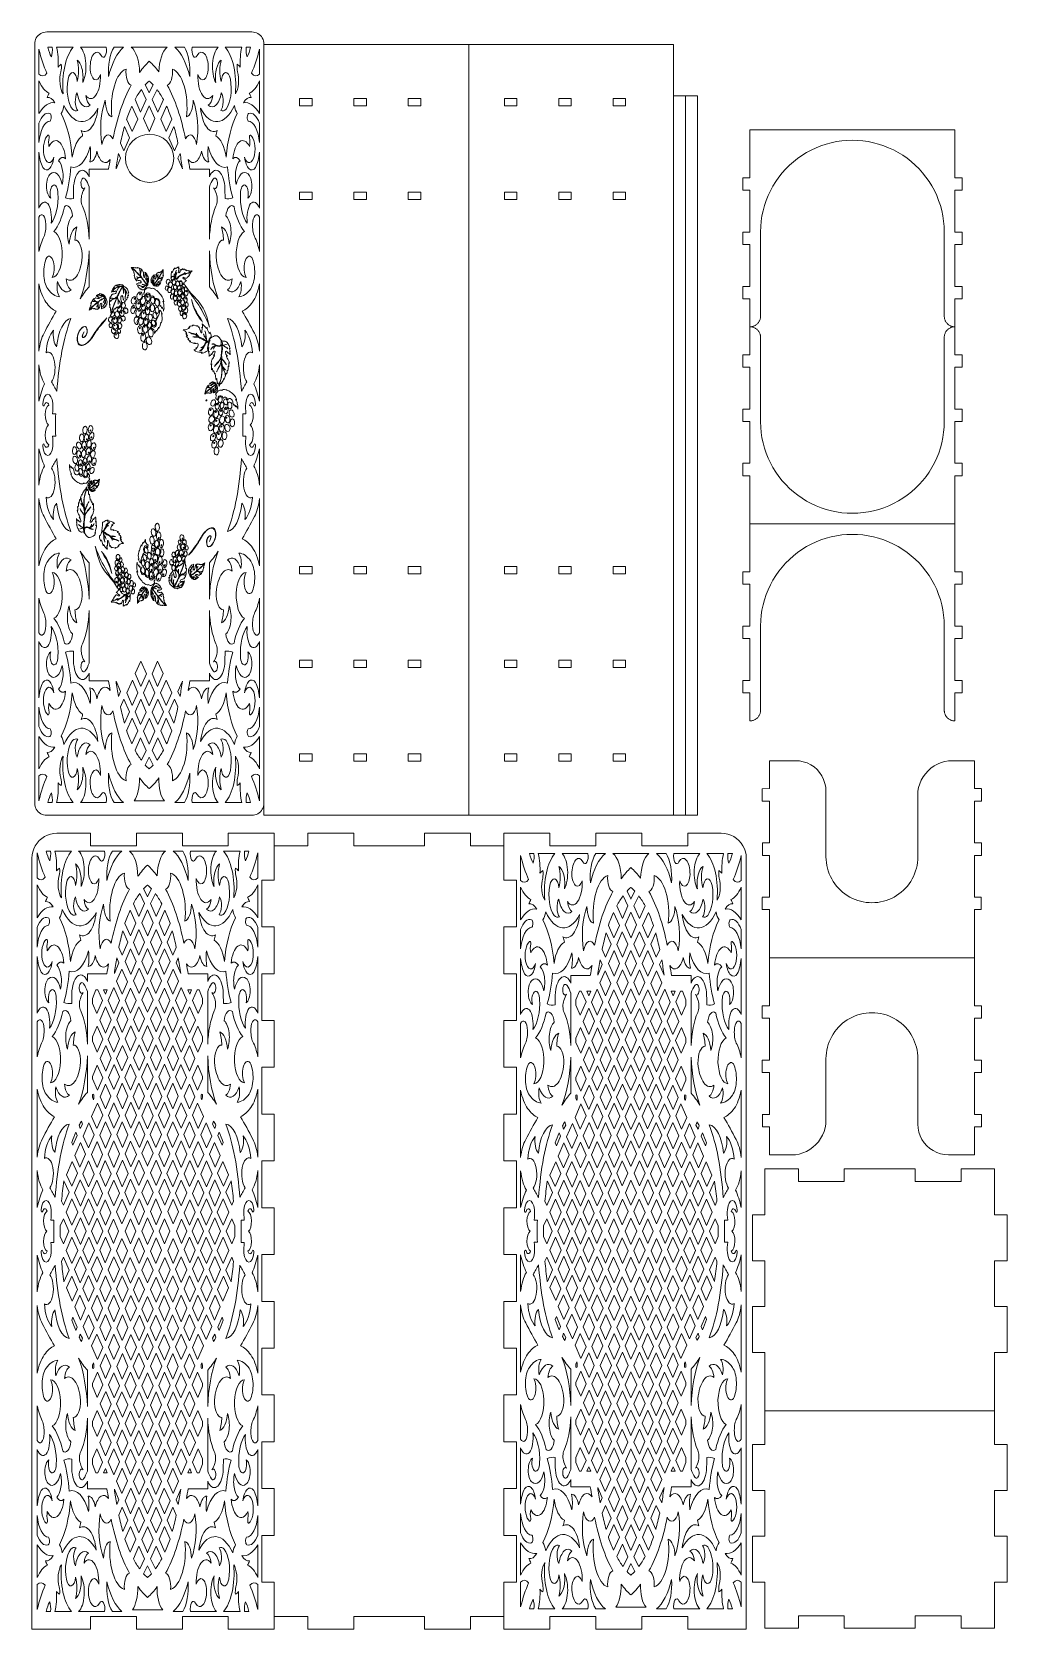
# Model space of a CAD drawing. Header units: millimetres. Extents: x -98 to 307, y -584 to 79.
import ezdxf

# ---------------------------------------------------------------- set-up
doc = ezdxf.new("R2010")
doc.units = ezdxf.units.MM
doc.header["$MEASUREMENT"] = 0
doc.layers.add('layer 1', color=7, linetype='Continuous')

msp = doc.modelspace()

# ---------------------------------------------------------------- linework, layer by layer
at = {"layer": 'layer 1', "color": 250, "lineweight": 18}
msp.add_ellipse((-48.7435, 26.2716), major_axis=(0, 10), ratio=1, dxfattribs=at)
at = {"layer": 'layer 1', "lineweight": 9}
for points in [[(-96.3996, 73.7073), (-96.3996, 73.7073), (-96.3569, 74.36), (-96.3569, 74.36)], [(-96.3996, -241.3392), (-96.3996, -241.3392), (-96.3996, 73.7073), (-96.3996, 73.7073)], [(-96.3569, 74.36), (-96.3569, 74.36), (-96.2293, 75.0014), (-96.2293, 75.0014)], [(-96.2293, 75.0014), (-96.2293, 75.0014), (-96.019, 75.6207), (-96.019, 75.6207)], [(-96.019, 75.6207), (-96.019, 75.6207), (-95.7298, 76.2073), (-95.7298, 76.2073)], [(-95.7298, 76.2073), (-95.7298, 76.2073), (-95.3664, 76.7511), (-95.3664, 76.7511)], [(-95.3664, 76.7511), (-95.3664, 76.7511), (-94.9352, 77.2429), (-94.9352, 77.2429)], [(-94.9352, 77.2429), (-94.9352, 77.2429), (-94.4434, 77.6741), (-94.4434, 77.6741)], [(-94.4434, 77.6741), (-94.4434, 77.6741), (-93.8996, 78.0375), (-93.8996, 78.0375)], [(-93.8996, 78.0375), (-93.8996, 78.0375), (-93.313, 78.3267), (-93.313, 78.3267)], [(-93.313, 78.3267), (-93.313, 78.3267), (-92.6937, 78.537), (-92.6937, 78.537)], [(-92.6937, 78.537), (-92.6937, 78.537), (-92.0523, 78.6646), (-92.0523, 78.6646)], [(-92.0523, 78.6646), (-92.0523, 78.6646), (-91.3996, 78.7073), (-91.3996, 78.7073)], [(-91.3996, 78.7073), (-91.3996, 78.7073), (-6.3504, 78.7073), (-6.3504, 78.7073)], [(-6.3504, 78.7073), (-6.3504, 78.7073), (-5.6977, 78.6646), (-5.6977, 78.6646)], [(-5.6977, 78.6646), (-5.6977, 78.6646), (-5.0563, 78.537), (-5.0563, 78.537)], [(-5.0563, 78.537), (-5.0563, 78.537), (-4.437, 78.3267), (-4.437, 78.3267)], [(-4.437, 78.3267), (-4.437, 78.3267), (-3.8504, 78.0375), (-3.8504, 78.0375)], [(-3.8504, 78.0375), (-3.8504, 78.0375), (-3.3066, 77.6741), (-3.3066, 77.6741)], [(-3.3066, 77.6741), (-3.3066, 77.6741), (-2.8148, 77.2429), (-2.8148, 77.2429)], [(-2.8148, 77.2429), (-2.8148, 77.2429), (-2.3836, 76.7511), (-2.3836, 76.7511)], [(-2.3836, 76.7511), (-2.3836, 76.7511), (-2.0202, 76.2073), (-2.0202, 76.2073)], [(-2.0202, 76.2073), (-2.0202, 76.2073), (-1.731, 75.6207), (-1.731, 75.6207)], [(-1.731, 75.6207), (-1.731, 75.6207), (-1.5207, 75.0014), (-1.5207, 75.0014)], [(-1.5207, 75.0014), (-1.5207, 75.0014), (-1.3931, 74.36), (-1.3931, 74.36)], [(-1.3931, 74.36), (-1.3931, 74.36), (-1.3504, 73.7073), (-1.3504, 73.7073)], [(-1.3504, 73.5498), (-1.3504, 73.5498), (-1.3504, 73.7073), (-1.3504, 73.7073)], [(-1.3504, 73.5498), (-1.3504, 73.5498), (83.5881, 73.5498), (83.5881, 73.5498)], [(-1.3504, -241.3392), (-1.3504, -241.3392), (-1.3504, 73.5498), (-1.3504, 73.5498)], [(83.5881, 73.5498), (83.5881, 73.5498), (168.5266, 73.5498), (168.5266, 73.5498)], [(83.5881, -246.3386), (83.5881, -246.3386), (83.5881, 73.5498), (83.5881, 73.5498)], [(168.5266, 52.1518), (168.5266, 52.1518), (168.5266, 73.5498), (168.5266, 73.5498)], [(13.4377, 48.0722), (13.4377, 48.0722), (13.4377, 51.0716), (13.4377, 51.0716)], [(13.4377, 51.0716), (13.4377, 51.0716), (18.5939, 51.0716), (18.5939, 51.0716)], [(18.5939, 48.0722), (18.5939, 48.0722), (13.4377, 48.0722), (13.4377, 48.0722)], [(18.5939, 51.0716), (18.5939, 51.0716), (18.5939, 48.0722), (18.5939, 48.0722)], [(35.9611, 48.0724), (35.9611, 48.0724), (35.9611, 51.0718), (35.9611, 51.0718)], [(35.9611, 51.0718), (35.9611, 51.0718), (41.1173, 51.0718), (41.1173, 51.0718)], [(41.1173, 48.0724), (41.1173, 48.0724), (35.9611, 48.0724), (35.9611, 48.0724)], [(41.1173, 51.0718), (41.1173, 51.0718), (41.1173, 48.0724), (41.1173, 48.0724)], [(58.4846, 51.072), (58.4846, 51.072), (58.4846, 48.0727), (58.4846, 48.0727)], [(63.6408, 51.072), (63.6408, 51.072), (58.4846, 51.072), (58.4846, 51.072)], [(58.4846, 48.0727), (58.4846, 48.0727), (63.6408, 48.0727), (63.6408, 48.0727)], [(63.6408, 48.0727), (63.6408, 48.0727), (63.6408, 51.072), (63.6408, 51.072)], [(98.3762, 48.0722), (98.3762, 48.0722), (98.3762, 51.0716), (98.3762, 51.0716)], [(98.3762, 51.0716), (98.3762, 51.0716), (103.5324, 51.0716), (103.5324, 51.0716)], [(103.5324, 48.0722), (103.5324, 48.0722), (98.3762, 48.0722), (98.3762, 48.0722)], [(103.5324, 51.0716), (103.5324, 51.0716), (103.5324, 48.0722), (103.5324, 48.0722)], [(120.8996, 48.0724), (120.8996, 48.0724), (120.8996, 51.0718), (120.8996, 51.0718)], [(120.8996, 51.0718), (120.8996, 51.0718), (126.0558, 51.0718), (126.0558, 51.0718)], [(126.0558, 48.0724), (126.0558, 48.0724), (120.8996, 48.0724), (120.8996, 48.0724)], [(126.0558, 51.0718), (126.0558, 51.0718), (126.0558, 48.0724), (126.0558, 48.0724)], [(143.4231, 51.072), (143.4231, 51.072), (143.4231, 48.0727), (143.4231, 48.0727)], [(148.5793, 51.072), (148.5793, 51.072), (143.4231, 51.072), (143.4231, 51.072)], [(143.4231, 48.0727), (143.4231, 48.0727), (148.5793, 48.0727), (148.5793, 48.0727)], [(148.5793, 48.0727), (148.5793, 48.0727), (148.5793, 51.072), (148.5793, 51.072)], [(168.5266, 52.1518), (168.5266, 52.1518), (173.482, 52.1518), (173.482, 52.1518)], [(168.5266, -246.3386), (168.5266, -246.3386), (168.5266, 52.1518), (168.5266, 52.1518)], [(173.482, 52.1518), (173.482, 52.1518), (178.4375, 52.1518), (178.4375, 52.1518)], [(173.482, -246.3386), (173.482, -246.3386), (173.482, 52.1518), (173.482, 52.1518)], [(178.4375, -246.3386), (178.4375, -246.3386), (178.4375, 52.1518), (178.4375, 52.1518)], [(200.1728, 38.1325), (200.1728, 38.1325), (200.1728, 18.1871), (200.1728, 18.1871)], [(285.1111, 38.1325), (285.1111, 38.1325), (200.1728, 38.1325), (200.1728, 38.1325)], [(236.0041, 33.181), (236.0041, 33.181), (233.8384, 32.7326), (233.8384, 32.7326)], [(238.1922, 33.503), (238.1922, 33.503), (236.0041, 33.181), (236.0041, 33.181)], [(240.3953, 33.6974), (240.3953, 33.6974), (238.1922, 33.503), (238.1922, 33.503)], [(242.606, 33.7637), (242.606, 33.7637), (240.3953, 33.6974), (240.3953, 33.6974)], [(244.8168, 33.7016), (244.8168, 33.7016), (242.606, 33.7637), (242.606, 33.7637)], [(247.0203, 33.5113), (247.0203, 33.5113), (244.8168, 33.7016), (244.8168, 33.7016)], [(249.2091, 33.1935), (249.2091, 33.1935), (247.0203, 33.5113), (247.0203, 33.5113)], [(251.3757, 32.7492), (251.3757, 32.7492), (249.2091, 33.1935), (249.2091, 33.1935)], [(285.1109, 18.1871), (285.1109, 18.1871), (285.1111, 38.1325), (285.1111, 38.1325)], [(221.7138, 27.5011), (221.7138, 27.5011), (219.9017, 26.2331), (219.9017, 26.2331)], [(223.5965, 28.6619), (223.5965, 28.6619), (221.7138, 27.5011), (221.7138, 27.5011)], [(225.5433, 29.7114), (225.5433, 29.7114), (223.5965, 28.6619), (223.5965, 28.6619)], [(227.5477, 30.6462), (227.5477, 30.6462), (225.5433, 29.7114), (225.5433, 29.7114)], [(229.603, 31.4631), (229.603, 31.4631), (227.5477, 30.6462), (227.5477, 30.6462)], [(231.7023, 32.1593), (231.7023, 32.1593), (229.603, 31.4631), (229.603, 31.4631)], [(233.8384, 32.7326), (233.8384, 32.7326), (231.7023, 32.1593), (231.7023, 32.1593)], [(253.5128, 32.1799), (253.5128, 32.1799), (251.3757, 32.7492), (251.3757, 32.7492)], [(255.6134, 31.4876), (255.6134, 31.4876), (253.5128, 32.1799), (253.5128, 32.1799)], [(257.6702, 30.6746), (257.6702, 30.6746), (255.6134, 31.4876), (255.6134, 31.4876)], [(259.6764, 29.7435), (259.6764, 29.7435), (257.6702, 30.6746), (257.6702, 30.6746)], [(261.6252, 28.6977), (261.6252, 28.6977), (259.6764, 29.7435), (259.6764, 29.7435)], [(263.51, 27.5405), (263.51, 27.5405), (261.6252, 28.6977), (261.6252, 28.6977)], [(265.3245, 26.2759), (265.3245, 26.2759), (263.51, 27.5405), (263.51, 27.5405)], [(213.4766, 20.1789), (213.4766, 20.1789), (212.1033, 18.4452), (212.1033, 18.4452)], [(214.9483, 21.8299), (214.9483, 21.8299), (213.4766, 20.1789), (213.4766, 20.1789)], [(216.5132, 23.3927), (216.5132, 23.3927), (214.9483, 21.8299), (214.9483, 21.8299)], [(218.1662, 24.8621), (218.1662, 24.8621), (216.5132, 23.3927), (216.5132, 23.3927)], [(219.9017, 26.2331), (219.9017, 26.2331), (218.1662, 24.8621), (218.1662, 24.8621)], [(267.0626, 24.9082), (267.0626, 24.9082), (265.3245, 26.2759), (265.3245, 26.2759)], [(268.7183, 23.4419), (268.7183, 23.4419), (267.0626, 24.9082), (267.0626, 24.9082)], [(270.2862, 21.882), (270.2862, 21.882), (268.7183, 23.4419), (268.7183, 23.4419)], [(271.761, 20.2338), (271.761, 20.2338), (270.2862, 21.882), (270.2862, 21.882)], [(273.1376, 18.5027), (273.1376, 18.5027), (271.761, 20.2338), (271.761, 20.2338)], [(200.1728, 18.1871), (200.1728, 18.1871), (197.1719, 18.1871), (197.1719, 18.1871)], [(209.6696, 14.7538), (209.6696, 14.7538), (208.6174, 12.8084), (208.6174, 12.8084)], [(210.8328, 16.6348), (210.8328, 16.6348), (209.6696, 14.7538), (209.6696, 14.7538)], [(212.1033, 18.4452), (212.1033, 18.4452), (210.8328, 16.6348), (210.8328, 16.6348)], [(274.4115, 16.6947), (274.4115, 16.6947), (273.1376, 18.5027), (273.1376, 18.5027)], [(275.5783, 14.8159), (275.5783, 14.8159), (274.4115, 16.6947), (274.4115, 16.6947)], [(276.6341, 12.8725), (276.6341, 12.8725), (275.5783, 14.8159), (275.5783, 14.8159)], [(285.1109, 18.1871), (285.1109, 18.1871), (288.1102, 18.1871), (288.1102, 18.1871)], [(13.4377, 9.2243), (13.4377, 9.2243), (13.4377, 12.2237), (13.4377, 12.2237)], [(13.4377, 12.2237), (13.4377, 12.2237), (18.5939, 12.2237), (18.5939, 12.2237)], [(18.5939, 9.2243), (18.5939, 9.2243), (13.4377, 9.2243), (13.4377, 9.2243)], [(18.5939, 12.2237), (18.5939, 12.2237), (18.5939, 9.2243), (18.5939, 9.2243)], [(35.9611, 9.2245), (35.9611, 9.2245), (35.9611, 12.2239), (35.9611, 12.2239)], [(35.9611, 12.2239), (35.9611, 12.2239), (41.1173, 12.2239), (41.1173, 12.2239)], [(41.1173, 9.2245), (41.1173, 9.2245), (35.9611, 9.2245), (35.9611, 9.2245)], [(41.1173, 12.2239), (41.1173, 12.2239), (41.1173, 9.2245), (41.1173, 9.2245)], [(58.4846, 12.2241), (58.4846, 12.2241), (58.4846, 9.2247), (58.4846, 9.2247)], [(63.6408, 12.2241), (63.6408, 12.2241), (58.4846, 12.2241), (58.4846, 12.2241)], [(58.4846, 9.2247), (58.4846, 9.2247), (63.6408, 9.2247), (63.6408, 9.2247)], [(63.6408, 9.2247), (63.6408, 9.2247), (63.6408, 12.2241), (63.6408, 12.2241)], [(98.3762, 9.2243), (98.3762, 9.2243), (98.3762, 12.2237), (98.3762, 12.2237)], [(98.3762, 12.2237), (98.3762, 12.2237), (103.5324, 12.2237), (103.5324, 12.2237)], [(103.5324, 9.2243), (103.5324, 9.2243), (98.3762, 9.2243), (98.3762, 9.2243)], [(103.5324, 12.2237), (103.5324, 12.2237), (103.5324, 9.2243), (103.5324, 9.2243)], [(120.8996, 9.2245), (120.8996, 9.2245), (120.8996, 12.2239), (120.8996, 12.2239)], [(120.8996, 12.2239), (120.8996, 12.2239), (126.0558, 12.2239), (126.0558, 12.2239)], [(126.0558, 9.2245), (126.0558, 9.2245), (120.8996, 9.2245), (120.8996, 9.2245)], [(126.0558, 12.2239), (126.0558, 12.2239), (126.0558, 9.2245), (126.0558, 9.2245)], [(143.4231, 12.2241), (143.4231, 12.2241), (143.4231, 9.2247), (143.4231, 9.2247)], [(148.5793, 12.2241), (148.5793, 12.2241), (143.4231, 12.2241), (143.4231, 12.2241)], [(143.4231, 9.2247), (143.4231, 9.2247), (148.5793, 9.2247), (148.5793, 9.2247)], [(148.5793, 9.2247), (148.5793, 9.2247), (148.5793, 12.2241), (148.5793, 12.2241)], [(200.1728, 13.0309), (200.1728, 13.0309), (197.1719, 13.0309), (197.1719, 13.0309)], [(200.1728, 13.0309), (200.1728, 13.0309), (200.1728, -4.3363), (200.1728, -4.3363)], [(206.1611, 6.6527), (206.1611, 6.6527), (205.585, 4.5174), (205.585, 4.5174)], [(206.8602, 8.751), (206.8602, 8.751), (206.1611, 6.6527), (206.1611, 6.6527)], [(207.6799, 10.8052), (207.6799, 10.8052), (206.8602, 8.751), (206.8602, 8.751)], [(208.6174, 12.8084), (208.6174, 12.8084), (207.6799, 10.8052), (207.6799, 10.8052)], [(277.5754, 10.8711), (277.5754, 10.8711), (276.6341, 12.8725), (276.6341, 12.8725)], [(278.3989, 8.8184), (278.3989, 8.8184), (277.5754, 10.8711), (277.5754, 10.8711)], [(279.102, 6.7215), (279.102, 6.7215), (278.3989, 8.8184), (278.3989, 8.8184)], [(279.6822, 4.5872), (279.6822, 4.5872), (279.102, 6.7215), (279.102, 6.7215)], [(285.1107, -4.3363), (285.1107, -4.3363), (285.1109, 13.0309), (285.1109, 13.0309)], [(285.1109, 13.0309), (285.1109, 13.0309), (288.1102, 13.0309), (288.1102, 13.0309)], [(204.8088, 0.1645), (204.8088, 0.1645), (204.6113, -2.0383), (204.6113, -2.0383)], [(205.1337, 2.3522), (205.1337, 2.3522), (204.8088, 0.1645), (204.8088, 0.1645)], [(205.585, 4.5174), (205.585, 4.5174), (205.1337, 2.3522), (205.1337, 2.3522)], [(280.1375, 2.4229), (280.1375, 2.4229), (279.6822, 4.5872), (279.6822, 4.5872)], [(280.4666, 0.2358), (280.4666, 0.2358), (280.1375, 2.4229), (280.1375, 2.4229)], [(280.6681, -1.9667), (280.6681, -1.9667), (280.4666, 0.2358), (280.4666, 0.2358)], [(200.1728, -4.3363), (200.1728, -4.3363), (197.1719, -4.3363), (197.1719, -4.3363)], [(204.6113, -2.0383), (204.6113, -2.0383), (204.5421, -4.2489), (204.5421, -4.2489)], [(204.5421, -4.2489), (204.5421, -4.2489), (204.5421, -39.2597), (204.5421, -39.2597)], [(280.7416, -4.1771), (280.7416, -4.1771), (280.6681, -1.9667), (280.6681, -1.9667)], [(280.7416, -39.2597), (280.7416, -39.2597), (280.7416, -4.1771), (280.7416, -4.1771)], [(285.1107, -4.3363), (285.1107, -4.3363), (288.1102, -4.3364), (288.1102, -4.3364)], [(200.1728, -9.4925), (200.1728, -9.4925), (197.1719, -9.4925), (197.1719, -9.4925)], [(200.1728, -9.4925), (200.1728, -9.4925), (200.1728, -26.8598), (200.1728, -26.8598)], [(285.1105, -26.8598), (285.1105, -26.8598), (285.1107, -9.4925), (285.1107, -9.4925)], [(285.1107, -9.4925), (285.1107, -9.4925), (288.1102, -9.4926), (288.1102, -9.4926)], [(200.1728, -26.8598), (200.1728, -26.8598), (197.1719, -26.8598), (197.1719, -26.8598)], [(200.1728, -32.016), (200.1728, -32.016), (197.1719, -32.016), (197.1719, -32.016)], [(200.1728, -32.016), (200.1728, -32.016), (200.1728, -43.629), (200.1728, -43.629)], [(285.1102, -43.629), (285.1102, -43.629), (285.1104, -32.016), (285.1104, -32.016)], [(285.1104, -32.016), (285.1104, -32.016), (288.1102, -32.016), (288.1102, -32.016)], [(285.1105, -26.8598), (285.1105, -26.8598), (288.1102, -26.8598), (288.1102, -26.8598)], [(204.5076, -39.8073), (204.5076, -39.8073), (204.5334, -39.5341), (204.5334, -39.5341)], [(204.5334, -39.5341), (204.5334, -39.5341), (204.5421, -39.2597), (204.5421, -39.2597)], [(280.7416, -39.2597), (280.7416, -39.2597), (280.7502, -39.534), (280.7502, -39.534)], [(280.7502, -39.534), (280.7502, -39.534), (280.776, -39.8072), (280.776, -39.8072)], [(200.1728, -43.629), (200.1728, -43.629), (200.1725, -55.242), (200.1725, -55.242)], [(200.1728, -43.629), (200.1728, -43.629), (200.4472, -43.6204), (200.4472, -43.6204)], [(200.4472, -43.6204), (200.4472, -43.6204), (200.7204, -43.5946), (200.7204, -43.5946)], [(200.7202, -43.6641), (200.7202, -43.6641), (200.4472, -43.6204), (200.4472, -43.6204)], [(200.9913, -43.707), (200.9913, -43.707), (200.7202, -43.6641), (200.7202, -43.6641)], [(200.7204, -43.5946), (200.7204, -43.5946), (200.9915, -43.5516), (200.9915, -43.5516)], [(201.2591, -43.7669), (201.2591, -43.7669), (200.9913, -43.707), (200.9913, -43.707)], [(200.9915, -43.5516), (200.9915, -43.5516), (201.2594, -43.4917), (201.2594, -43.4917)], [(201.5227, -43.8434), (201.5227, -43.8434), (201.2591, -43.7669), (201.2591, -43.7669)], [(201.2594, -43.4917), (201.2594, -43.4917), (201.523, -43.4152), (201.523, -43.4152)], [(201.7809, -43.9364), (201.7809, -43.9364), (201.5227, -43.8434), (201.5227, -43.8434)], [(201.523, -43.4152), (201.523, -43.4152), (201.7812, -43.3222), (201.7812, -43.3222)], [(202.0328, -44.0454), (202.0328, -44.0454), (201.7809, -43.9364), (201.7809, -43.9364)], [(201.7812, -43.3222), (201.7812, -43.3222), (202.0332, -43.2132), (202.0332, -43.2132)], [(202.2773, -44.17), (202.2773, -44.17), (202.0328, -44.0454), (202.0328, -44.0454)], [(202.0332, -43.2132), (202.0332, -43.2132), (202.2777, -43.0885), (202.2777, -43.0885)], [(202.5135, -44.3097), (202.5135, -44.3097), (202.2773, -44.17), (202.2773, -44.17)], [(202.2777, -43.0885), (202.2777, -43.0885), (202.514, -42.9488), (202.514, -42.9488)], [(202.7405, -44.464), (202.7405, -44.464), (202.5135, -44.3097), (202.5135, -44.3097)], [(202.514, -42.9488), (202.514, -42.9488), (202.741, -42.7945), (202.741, -42.7945)], [(202.9574, -44.6322), (202.9574, -44.6322), (202.7405, -44.464), (202.7405, -44.464)], [(202.741, -42.7945), (202.741, -42.7945), (202.9579, -42.6263), (202.9579, -42.6263)], [(203.1633, -44.8137), (203.1633, -44.8137), (202.9574, -44.6322), (202.9574, -44.6322)], [(202.9579, -42.6263), (202.9579, -42.6263), (203.1638, -42.4448), (203.1638, -42.4448)], [(203.3573, -45.0078), (203.3573, -45.0078), (203.1633, -44.8137), (203.1633, -44.8137)], [(203.1638, -42.4448), (203.1638, -42.4448), (203.3579, -42.2507), (203.3579, -42.2507)], [(203.5388, -45.2136), (203.5388, -45.2136), (203.3573, -45.0078), (203.3573, -45.0078)], [(203.3579, -42.2507), (203.3579, -42.2507), (203.5394, -42.0448), (203.5394, -42.0448)], [(203.707, -45.4305), (203.707, -45.4305), (203.5388, -45.2136), (203.5388, -45.2136)], [(203.5394, -42.0448), (203.5394, -42.0448), (203.7076, -41.8279), (203.7076, -41.8279)], [(203.8613, -45.6575), (203.8613, -45.6575), (203.707, -45.4305), (203.707, -45.4305)], [(203.7076, -41.8279), (203.7076, -41.8279), (203.8619, -41.6009), (203.8619, -41.6009)], [(204.001, -45.8937), (204.001, -45.8937), (203.8613, -45.6575), (203.8613, -45.6575)], [(203.8619, -41.6009), (203.8619, -41.6009), (204.0016, -41.3646), (204.0016, -41.3646)], [(204.1256, -46.1382), (204.1256, -46.1382), (204.001, -45.8937), (204.001, -45.8937)], [(204.0016, -41.3646), (204.0016, -41.3646), (204.1262, -41.1201), (204.1262, -41.1201)], [(204.2346, -46.3901), (204.2346, -46.3901), (204.1256, -46.1382), (204.1256, -46.1382)], [(204.1262, -41.1201), (204.1262, -41.1201), (204.2352, -40.8682), (204.2352, -40.8682)], [(204.2352, -40.8682), (204.2352, -40.8682), (204.3282, -40.6099), (204.3282, -40.6099)], [(204.3282, -40.6099), (204.3282, -40.6099), (204.4048, -40.3463), (204.4048, -40.3463)], [(204.4048, -40.3463), (204.4048, -40.3463), (204.4647, -40.0784), (204.4647, -40.0784)], [(204.4647, -40.0784), (204.4647, -40.0784), (204.5076, -39.8073), (204.5076, -39.8073)], [(280.776, -39.8072), (280.776, -39.8072), (280.819, -40.0783), (280.819, -40.0783)], [(280.819, -40.0783), (280.819, -40.0783), (280.8788, -40.3461), (280.8788, -40.3461)], [(280.8788, -40.3461), (280.8788, -40.3461), (280.9554, -40.6097), (280.9554, -40.6097)], [(280.9554, -40.6097), (280.9554, -40.6097), (281.0484, -40.8679), (281.0484, -40.8679)], [(281.1567, -46.1379), (281.1567, -46.1379), (281.0477, -46.3898), (281.0477, -46.3898)], [(281.0484, -40.8679), (281.0484, -40.8679), (281.1573, -41.1198), (281.1573, -41.1198)], [(281.2813, -45.8934), (281.2813, -45.8934), (281.1567, -46.1379), (281.1567, -46.1379)], [(281.1573, -41.1198), (281.1573, -41.1198), (281.2819, -41.3643), (281.2819, -41.3643)], [(281.421, -45.6571), (281.421, -45.6571), (281.2813, -45.8934), (281.2813, -45.8934)], [(281.2819, -41.3643), (281.2819, -41.3643), (281.4216, -41.6005), (281.4216, -41.6005)], [(281.5753, -45.4301), (281.5753, -45.4301), (281.421, -45.6571), (281.421, -45.6571)], [(281.4216, -41.6005), (281.4216, -41.6005), (281.5759, -41.8275), (281.5759, -41.8275)], [(281.7435, -45.2132), (281.7435, -45.2132), (281.5753, -45.4301), (281.5753, -45.4301)], [(281.5759, -41.8275), (281.5759, -41.8275), (281.7441, -42.0444), (281.7441, -42.0444)], [(281.9251, -45.0073), (281.9251, -45.0073), (281.7435, -45.2132), (281.7435, -45.2132)], [(281.7441, -42.0444), (281.7441, -42.0444), (281.9256, -42.2503), (281.9256, -42.2503)], [(282.1192, -44.8132), (282.1192, -44.8132), (281.9251, -45.0073), (281.9251, -45.0073)], [(281.9256, -42.2503), (281.9256, -42.2503), (282.1197, -42.4443), (282.1197, -42.4443)], [(282.325, -44.6317), (282.325, -44.6317), (282.1192, -44.8132), (282.1192, -44.8132)], [(282.1197, -42.4443), (282.1197, -42.4443), (282.3255, -42.6258), (282.3255, -42.6258)], [(282.5419, -44.4635), (282.5419, -44.4635), (282.325, -44.6317), (282.325, -44.6317)], [(282.3255, -42.6258), (282.3255, -42.6258), (282.5424, -42.794), (282.5424, -42.794)], [(282.7689, -44.3092), (282.7689, -44.3092), (282.5419, -44.4635), (282.5419, -44.4635)], [(282.5424, -42.794), (282.5424, -42.794), (282.7694, -42.9483), (282.7694, -42.9483)], [(283.0052, -44.1695), (283.0052, -44.1695), (282.7689, -44.3092), (282.7689, -44.3092)], [(282.7694, -42.9483), (282.7694, -42.9483), (283.0056, -43.088), (283.0056, -43.088)], [(283.2498, -44.0448), (283.2498, -44.0448), (283.0052, -44.1695), (283.0052, -44.1695)], [(283.0056, -43.088), (283.0056, -43.088), (283.2502, -43.2126), (283.2502, -43.2126)], [(283.5017, -43.9358), (283.5017, -43.9358), (283.2498, -44.0448), (283.2498, -44.0448)], [(283.2502, -43.2126), (283.2502, -43.2126), (283.502, -43.3216), (283.502, -43.3216)], [(283.7599, -43.8428), (283.7599, -43.8428), (283.5017, -43.9358), (283.5017, -43.9358)], [(283.502, -43.3216), (283.502, -43.3216), (283.7603, -43.4146), (283.7603, -43.4146)], [(284.0235, -43.7663), (284.0235, -43.7663), (283.7599, -43.8428), (283.7599, -43.8428)], [(283.7603, -43.4146), (283.7603, -43.4146), (284.0238, -43.4911), (284.0238, -43.4911)], [(284.2914, -43.7064), (284.2914, -43.7064), (284.0235, -43.7663), (284.0235, -43.7663)], [(284.0238, -43.4911), (284.0238, -43.4911), (284.2916, -43.551), (284.2916, -43.551)], [(284.8359, -43.6198), (284.8359, -43.6198), (284.2914, -43.7064), (284.2914, -43.7064)], [(284.2916, -43.551), (284.2916, -43.551), (284.5627, -43.5939), (284.5627, -43.5939)], [(284.5627, -43.5939), (284.5627, -43.5939), (284.8359, -43.6198), (284.8359, -43.6198)], [(284.8359, -43.6198), (284.8359, -43.6198), (285.1102, -43.629), (285.1102, -43.629)], [(285.1102, -55.242), (285.1102, -55.242), (285.1102, -43.629), (285.1102, -43.629)], [(204.3275, -46.6483), (204.3275, -46.6483), (204.2346, -46.3901), (204.2346, -46.3901)], [(204.4041, -46.9119), (204.4041, -46.9119), (204.3275, -46.6483), (204.3275, -46.6483)], [(204.464, -47.1797), (204.464, -47.1797), (204.4041, -46.9119), (204.4041, -46.9119)], [(204.5069, -47.4508), (204.5069, -47.4508), (204.464, -47.1797), (204.464, -47.1797)], [(204.5327, -47.724), (204.5327, -47.724), (204.5069, -47.4508), (204.5069, -47.4508)], [(204.5414, -47.9983), (204.5414, -47.9983), (204.5327, -47.724), (204.5327, -47.724)], [(204.5414, -47.9983), (204.5414, -47.9983), (204.5414, -83.0809), (204.5414, -83.0809)], [(280.7495, -47.7239), (280.7495, -47.7239), (280.7409, -47.9983), (280.7409, -47.9983)], [(280.7409, -83.0091), (280.7409, -83.0091), (280.7409, -47.9983), (280.7409, -47.9983)], [(280.7753, -47.4507), (280.7753, -47.4507), (280.7495, -47.7239), (280.7495, -47.7239)], [(280.8183, -47.1796), (280.8183, -47.1796), (280.7753, -47.4507), (280.7753, -47.4507)], [(280.8781, -46.9117), (280.8781, -46.9117), (280.8183, -47.1796), (280.8183, -47.1796)], [(280.9547, -46.6481), (280.9547, -46.6481), (280.8781, -46.9117), (280.8781, -46.9117)], [(281.0477, -46.3898), (281.0477, -46.3898), (280.9547, -46.6481), (280.9547, -46.6481)], [(200.1725, -55.242), (200.1725, -55.242), (197.1719, -55.242), (197.1719, -55.242)], [(285.1102, -55.242), (285.1102, -55.242), (288.1102, -55.242), (288.1102, -55.242)], [(200.1724, -60.3982), (200.1724, -60.3982), (197.1719, -60.3982), (197.1719, -60.3982)], [(200.1724, -60.3982), (200.1724, -60.3982), (200.1723, -77.7655), (200.1723, -77.7655)], [(285.1102, -77.7655), (285.1102, -77.7655), (285.1102, -60.3982), (285.1102, -60.3982)], [(285.1102, -60.3982), (285.1102, -60.3982), (288.1102, -60.3982), (288.1102, -60.3982)], [(200.1723, -77.7655), (200.1723, -77.7655), (197.1719, -77.7654), (197.1719, -77.7654)], [(285.1102, -77.7655), (285.1102, -77.7655), (288.1102, -77.7655), (288.1102, -77.7655)], [(200.1722, -82.9217), (200.1722, -82.9217), (197.1719, -82.9216), (197.1719, -82.9216)], [(200.1722, -82.9217), (200.1722, -82.9217), (200.1721, -100.2889), (200.1721, -100.2889)], [(204.5414, -83.0809), (204.5414, -83.0809), (204.6148, -85.2914), (204.6148, -85.2914)], [(204.6148, -85.2914), (204.6148, -85.2914), (204.8164, -87.4938), (204.8164, -87.4938)], [(280.4742, -87.4225), (280.4742, -87.4225), (280.6716, -85.2197), (280.6716, -85.2197)], [(280.6716, -85.2197), (280.6716, -85.2197), (280.7409, -83.0091), (280.7409, -83.0091)], [(285.1102, -100.2889), (285.1102, -100.2889), (285.1102, -82.9217), (285.1102, -82.9217)], [(285.1102, -82.9217), (285.1102, -82.9217), (288.1102, -82.9217), (288.1102, -82.9217)], [(204.8164, -87.4938), (204.8164, -87.4938), (205.1454, -89.6809), (205.1454, -89.6809)], [(205.1454, -89.6809), (205.1454, -89.6809), (205.6008, -91.8452), (205.6008, -91.8452)], [(205.6008, -91.8452), (205.6008, -91.8452), (206.181, -93.9795), (206.181, -93.9795)], [(279.1218, -93.9107), (279.1218, -93.9107), (279.698, -91.7754), (279.698, -91.7754)], [(279.698, -91.7754), (279.698, -91.7754), (280.1493, -89.6102), (280.1493, -89.6102)], [(280.1493, -89.6102), (280.1493, -89.6102), (280.4742, -87.4225), (280.4742, -87.4225)], [(206.181, -93.9795), (206.181, -93.9795), (206.884, -96.0764), (206.884, -96.0764)], [(206.884, -96.0764), (206.884, -96.0764), (207.7076, -98.1291), (207.7076, -98.1291)], [(207.7076, -98.1291), (207.7076, -98.1291), (208.6488, -100.1305), (208.6488, -100.1305)], [(276.6655, -100.0664), (276.6655, -100.0664), (277.603, -98.0632), (277.603, -98.0632)], [(277.603, -98.0632), (277.603, -98.0632), (278.4227, -96.009), (278.4227, -96.009)], [(278.4227, -96.009), (278.4227, -96.009), (279.1218, -93.9107), (279.1218, -93.9107)], [(200.1721, -100.2889), (200.1721, -100.2889), (197.1719, -100.2889), (197.1719, -100.2889)], [(200.172, -105.4451), (200.172, -105.4451), (197.1719, -105.4451), (197.1719, -105.4451)], [(200.172, -105.4451), (200.172, -105.4451), (200.1719, -125.3905), (200.1719, -125.3905)], [(208.6488, -100.1305), (208.6488, -100.1305), (209.7047, -102.0739), (209.7047, -102.0739)], [(209.7047, -102.0739), (209.7047, -102.0739), (210.8715, -103.9527), (210.8715, -103.9527)], [(210.8715, -103.9527), (210.8715, -103.9527), (212.1453, -105.7607), (212.1453, -105.7607)], [(212.1453, -105.7607), (212.1453, -105.7607), (213.5219, -107.4918), (213.5219, -107.4918)], [(271.8063, -107.4369), (271.8063, -107.4369), (273.1796, -105.7032), (273.1796, -105.7032)], [(273.1796, -105.7032), (273.1796, -105.7032), (274.4501, -103.8928), (274.4501, -103.8928)], [(274.4501, -103.8928), (274.4501, -103.8928), (275.6134, -102.0118), (275.6134, -102.0118)], [(275.6134, -102.0118), (275.6134, -102.0118), (276.6655, -100.0664), (276.6655, -100.0664)], [(285.1102, -100.2889), (285.1102, -100.2889), (288.1102, -100.2889), (288.1102, -100.2889)], [(285.1102, -125.3905), (285.1102, -125.3905), (285.1102, -105.4451), (285.1102, -105.4451)], [(285.1102, -105.4451), (285.1102, -105.4451), (288.1102, -105.4451), (288.1102, -105.4451)], [(213.5219, -107.4918), (213.5219, -107.4918), (214.9967, -109.14), (214.9967, -109.14)], [(214.9967, -109.14), (214.9967, -109.14), (216.5646, -110.6999), (216.5646, -110.6999)], [(216.5646, -110.6999), (216.5646, -110.6999), (218.2204, -112.1662), (218.2204, -112.1662)], [(218.2204, -112.1662), (218.2204, -112.1662), (219.9584, -113.5339), (219.9584, -113.5339)], [(265.3812, -113.4911), (265.3812, -113.4911), (267.1167, -112.1201), (267.1167, -112.1201)], [(267.1167, -112.1201), (267.1167, -112.1201), (268.7697, -110.6507), (268.7697, -110.6507)], [(268.7697, -110.6507), (268.7697, -110.6507), (270.3347, -109.0879), (270.3347, -109.0879)], [(270.3347, -109.0879), (270.3347, -109.0879), (271.8063, -107.4369), (271.8063, -107.4369)], [(219.9584, -113.5339), (219.9584, -113.5339), (221.7729, -114.7985), (221.7729, -114.7985)], [(221.7729, -114.7985), (221.7729, -114.7985), (223.6577, -115.9557), (223.6577, -115.9557)], [(223.6577, -115.9557), (223.6577, -115.9557), (225.6065, -117.0015), (225.6065, -117.0015)], [(225.6065, -117.0015), (225.6065, -117.0015), (227.6127, -117.9326), (227.6127, -117.9326)], [(227.6127, -117.9326), (227.6127, -117.9326), (229.6695, -118.7456), (229.6695, -118.7456)], [(229.6695, -118.7456), (229.6695, -118.7456), (231.7701, -119.4379), (231.7701, -119.4379)], [(253.5807, -119.4173), (253.5807, -119.4173), (255.6799, -118.7211), (255.6799, -118.7211)], [(255.6799, -118.7211), (255.6799, -118.7211), (257.7352, -117.9042), (257.7352, -117.9042)], [(257.7352, -117.9042), (257.7352, -117.9042), (259.7396, -116.9694), (259.7396, -116.9694)], [(259.7396, -116.9694), (259.7396, -116.9694), (261.6865, -115.9199), (261.6865, -115.9199)], [(261.6865, -115.9199), (261.6865, -115.9199), (263.5691, -114.7591), (263.5691, -114.7591)], [(263.5691, -114.7591), (263.5691, -114.7591), (265.3812, -113.4911), (265.3812, -113.4911)], [(200.1719, -125.3905), (200.1719, -125.3905), (200.1719, -145.3358), (200.1719, -145.3358)], [(285.1102, -125.3905), (285.1102, -125.3905), (200.1719, -125.3905), (200.1719, -125.3905)], [(231.7701, -119.4379), (231.7701, -119.4379), (233.9073, -120.0072), (233.9073, -120.0072)], [(233.9073, -120.0072), (233.9073, -120.0072), (236.0739, -120.4515), (236.0739, -120.4515)], [(236.0739, -120.4515), (236.0739, -120.4515), (238.2626, -120.7693), (238.2626, -120.7693)], [(238.2626, -120.7693), (238.2626, -120.7693), (240.4661, -120.9596), (240.4661, -120.9596)], [(240.4661, -120.9596), (240.4661, -120.9596), (242.6769, -121.0217), (242.6769, -121.0217)], [(242.6769, -121.0217), (242.6769, -121.0217), (244.8876, -120.9554), (244.8876, -120.9554)], [(244.8876, -120.9554), (244.8876, -120.9554), (247.0907, -120.761), (247.0907, -120.761)], [(247.0907, -120.761), (247.0907, -120.761), (249.2788, -120.439), (249.2788, -120.439)], [(249.2788, -120.439), (249.2788, -120.439), (251.4446, -119.9906), (251.4446, -119.9906)], [(251.4446, -119.9906), (251.4446, -119.9906), (253.5807, -119.4173), (253.5807, -119.4173)], [(285.11, -145.3358), (285.11, -145.3358), (285.1102, -125.3905), (285.1102, -125.3905)], [(229.6021, -132.0599), (229.6021, -132.0599), (227.5468, -132.8768), (227.5468, -132.8768)], [(231.7014, -131.3636), (231.7014, -131.3636), (229.6021, -132.0599), (229.6021, -132.0599)], [(233.8375, -130.7903), (233.8375, -130.7903), (231.7014, -131.3636), (231.7014, -131.3636)], [(236.0032, -130.342), (236.0032, -130.342), (233.8375, -130.7903), (233.8375, -130.7903)], [(238.1913, -130.02), (238.1913, -130.02), (236.0032, -130.342), (236.0032, -130.342)], [(240.3944, -129.8256), (240.3944, -129.8256), (238.1913, -130.02), (238.1913, -130.02)], [(242.6051, -129.7593), (242.6051, -129.7593), (240.3944, -129.8256), (240.3944, -129.8256)], [(244.8159, -129.8214), (244.8159, -129.8214), (242.6051, -129.7593), (242.6051, -129.7593)], [(247.0194, -130.0117), (247.0194, -130.0117), (244.8159, -129.8214), (244.8159, -129.8214)], [(249.2082, -130.3295), (249.2082, -130.3295), (247.0194, -130.0117), (247.0194, -130.0117)], [(251.3748, -130.7738), (251.3748, -130.7738), (249.2082, -130.3295), (249.2082, -130.3295)], [(253.512, -131.3431), (253.512, -131.3431), (251.3748, -130.7738), (251.3748, -130.7738)], [(255.6125, -132.0354), (255.6125, -132.0354), (253.512, -131.3431), (253.512, -131.3431)], [(257.6693, -132.8484), (257.6693, -132.8484), (255.6125, -132.0354), (255.6125, -132.0354)], [(218.1654, -138.6609), (218.1654, -138.6609), (216.5124, -140.1303), (216.5124, -140.1303)], [(219.9008, -137.2898), (219.9008, -137.2898), (218.1654, -138.6609), (218.1654, -138.6609)], [(221.713, -136.0218), (221.713, -136.0218), (219.9008, -137.2898), (219.9008, -137.2898)], [(223.5956, -134.8611), (223.5956, -134.8611), (221.713, -136.0218), (221.713, -136.0218)], [(225.5424, -133.8116), (225.5424, -133.8116), (223.5956, -134.8611), (223.5956, -134.8611)], [(227.5468, -132.8768), (227.5468, -132.8768), (225.5424, -133.8116), (225.5424, -133.8116)], [(259.6755, -133.7794), (259.6755, -133.7794), (257.6693, -132.8484), (257.6693, -132.8484)], [(261.6243, -134.8253), (261.6243, -134.8253), (259.6755, -133.7794), (259.6755, -133.7794)], [(263.5091, -135.9824), (263.5091, -135.9824), (261.6243, -134.8253), (261.6243, -134.8253)], [(265.3236, -137.247), (265.3236, -137.247), (263.5091, -135.9824), (263.5091, -135.9824)], [(267.0617, -138.6148), (267.0617, -138.6148), (265.3236, -137.247), (265.3236, -137.247)], [(268.7175, -140.0811), (268.7175, -140.0811), (267.0617, -138.6148), (267.0617, -138.6148)], [(13.4377, -146.1636), (13.4377, -146.1636), (13.4377, -143.1643), (13.4377, -143.1643)], [(13.4377, -143.1643), (13.4377, -143.1643), (18.5939, -143.1643), (18.5939, -143.1643)], [(18.5939, -143.1643), (18.5939, -143.1643), (18.5939, -146.1636), (18.5939, -146.1636)], [(35.9611, -146.1634), (35.9611, -146.1634), (35.9611, -143.164), (35.9611, -143.164)], [(35.9611, -143.164), (35.9611, -143.164), (41.1173, -143.164), (41.1173, -143.164)], [(41.1173, -143.164), (41.1173, -143.164), (41.1173, -146.1634), (41.1173, -146.1634)], [(63.6408, -143.1638), (63.6408, -143.1638), (58.4846, -143.1638), (58.4846, -143.1638)], [(58.4846, -143.1638), (58.4846, -143.1638), (58.4846, -146.1632), (58.4846, -146.1632)], [(63.6408, -146.1632), (63.6408, -146.1632), (63.6408, -143.1638), (63.6408, -143.1638)], [(98.3762, -146.1636), (98.3762, -146.1636), (98.3762, -143.1643), (98.3762, -143.1643)], [(98.3762, -143.1643), (98.3762, -143.1643), (103.5324, -143.1643), (103.5324, -143.1643)], [(103.5324, -143.1643), (103.5324, -143.1643), (103.5324, -146.1636), (103.5324, -146.1636)], [(120.8996, -146.1634), (120.8996, -146.1634), (120.8996, -143.164), (120.8996, -143.164)], [(120.8996, -143.164), (120.8996, -143.164), (126.0558, -143.164), (126.0558, -143.164)], [(126.0558, -143.164), (126.0558, -143.164), (126.0558, -146.1634), (126.0558, -146.1634)], [(148.5793, -143.1638), (148.5793, -143.1638), (143.4231, -143.1638), (143.4231, -143.1638)], [(143.4231, -143.1638), (143.4231, -143.1638), (143.4231, -146.1632), (143.4231, -146.1632)], [(148.5793, -146.1632), (148.5793, -146.1632), (148.5793, -143.1638), (148.5793, -143.1638)], [(200.1719, -145.3358), (200.1719, -145.3358), (197.1719, -145.3358), (197.1719, -145.3358)], [(212.1024, -145.0777), (212.1024, -145.0777), (210.832, -146.8881), (210.832, -146.8881)], [(213.4758, -143.3441), (213.4758, -143.3441), (212.1024, -145.0777), (212.1024, -145.0777)], [(214.9474, -141.6931), (214.9474, -141.6931), (213.4758, -143.3441), (213.4758, -143.3441)], [(216.5124, -140.1303), (216.5124, -140.1303), (214.9474, -141.6931), (214.9474, -141.6931)], [(270.2854, -141.641), (270.2854, -141.641), (268.7175, -140.0811), (268.7175, -140.0811)], [(271.7601, -143.2892), (271.7601, -143.2892), (270.2854, -141.641), (270.2854, -141.641)], [(273.1367, -145.0202), (273.1367, -145.0202), (271.7601, -143.2892), (271.7601, -143.2892)], [(274.4106, -146.8282), (274.4106, -146.8282), (273.1367, -145.0202), (273.1367, -145.0202)], [(285.11, -145.3358), (285.11, -145.3358), (288.1102, -145.3359), (288.1102, -145.3359)], [(18.5939, -146.1636), (18.5939, -146.1636), (13.4377, -146.1636), (13.4377, -146.1636)], [(41.1173, -146.1634), (41.1173, -146.1634), (35.9611, -146.1634), (35.9611, -146.1634)], [(58.4846, -146.1632), (58.4846, -146.1632), (63.6408, -146.1632), (63.6408, -146.1632)], [(103.5324, -146.1636), (103.5324, -146.1636), (98.3762, -146.1636), (98.3762, -146.1636)], [(126.0558, -146.1634), (126.0558, -146.1634), (120.8996, -146.1634), (120.8996, -146.1634)], [(143.4231, -146.1632), (143.4231, -146.1632), (148.5793, -146.1632), (148.5793, -146.1632)], [(200.1719, -150.492), (200.1719, -150.492), (197.1719, -150.492), (197.1719, -150.492)], [(200.1719, -150.492), (200.1719, -150.492), (200.1719, -167.8593), (200.1719, -167.8593)], [(208.6165, -150.7146), (208.6165, -150.7146), (207.679, -152.7178), (207.679, -152.7178)], [(209.6687, -148.7692), (209.6687, -148.7692), (208.6165, -150.7146), (208.6165, -150.7146)], [(210.832, -146.8881), (210.832, -146.8881), (209.6687, -148.7692), (209.6687, -148.7692)], [(275.5774, -148.7071), (275.5774, -148.7071), (274.4106, -146.8282), (274.4106, -146.8282)], [(276.6332, -150.6505), (276.6332, -150.6505), (275.5774, -148.7071), (275.5774, -148.7071)], [(277.5745, -152.6519), (277.5745, -152.6519), (276.6332, -150.6505), (276.6332, -150.6505)], [(285.1098, -167.8593), (285.1098, -167.8593), (285.11, -150.492), (285.11, -150.492)], [(285.11, -150.492), (285.11, -150.492), (288.1102, -150.4921), (288.1102, -150.4921)], [(205.5841, -159.0056), (205.5841, -159.0056), (205.1328, -161.1707), (205.1328, -161.1707)], [(206.1603, -156.8703), (206.1603, -156.8703), (205.5841, -159.0056), (205.5841, -159.0056)], [(206.8594, -154.772), (206.8594, -154.772), (206.1603, -156.8703), (206.1603, -156.8703)], [(207.679, -152.7178), (207.679, -152.7178), (206.8594, -154.772), (206.8594, -154.772)], [(278.398, -154.7046), (278.398, -154.7046), (277.5745, -152.6519), (277.5745, -152.6519)], [(279.1011, -156.8015), (279.1011, -156.8015), (278.398, -154.7046), (278.398, -154.7046)], [(279.6813, -158.9358), (279.6813, -158.9358), (279.1011, -156.8015), (279.1011, -156.8015)], [(280.1367, -161.1001), (280.1367, -161.1001), (279.6813, -158.9358), (279.6813, -158.9358)], [(204.6105, -165.5613), (204.6105, -165.5613), (204.5412, -167.7719), (204.5412, -167.7719)], [(204.8079, -163.3584), (204.8079, -163.3584), (204.6105, -165.5613), (204.6105, -165.5613)], [(205.1328, -161.1707), (205.1328, -161.1707), (204.8079, -163.3584), (204.8079, -163.3584)], [(280.4657, -163.2871), (280.4657, -163.2871), (280.1367, -161.1001), (280.1367, -161.1001)], [(280.6673, -165.4896), (280.6673, -165.4896), (280.4657, -163.2871), (280.4657, -163.2871)], [(280.7407, -167.7001), (280.7407, -167.7001), (280.6673, -165.4896), (280.6673, -165.4896)], [(200.1719, -167.8593), (200.1719, -167.8593), (197.1719, -167.8593), (197.1719, -167.8593)], [(204.5412, -167.7719), (204.5412, -167.7719), (204.5412, -202.7827), (204.5412, -202.7827)], [(280.7407, -202.7827), (280.7407, -202.7827), (280.7407, -167.7001), (280.7407, -167.7001)], [(285.1098, -167.8593), (285.1098, -167.8593), (288.1102, -167.8593), (288.1102, -167.8593)], [(200.1719, -173.0155), (200.1719, -173.0155), (197.1719, -173.0155), (197.1719, -173.0155)], [(200.1719, -173.0155), (200.1719, -173.0155), (200.1719, -190.3827), (200.1719, -190.3827)], [(285.1096, -190.3827), (285.1096, -190.3827), (285.1098, -173.0155), (285.1098, -173.0155)], [(285.1098, -173.0155), (285.1098, -173.0155), (288.1102, -173.0155), (288.1102, -173.0155)], [(18.5939, -182.0122), (18.5939, -182.0122), (13.4377, -182.0122), (13.4377, -182.0122)], [(13.4377, -182.0122), (13.4377, -182.0122), (13.4377, -185.0115), (13.4377, -185.0115)], [(13.4377, -185.0115), (13.4377, -185.0115), (18.5939, -185.0115), (18.5939, -185.0115)], [(18.5939, -185.0115), (18.5939, -185.0115), (18.5939, -182.0122), (18.5939, -182.0122)], [(41.1173, -182.012), (41.1173, -182.012), (35.9611, -182.012), (35.9611, -182.012)], [(35.9611, -182.012), (35.9611, -182.012), (35.9611, -185.0113), (35.9611, -185.0113)], [(35.9611, -185.0113), (35.9611, -185.0113), (41.1173, -185.0113), (41.1173, -185.0113)], [(41.1173, -185.0113), (41.1173, -185.0113), (41.1173, -182.012), (41.1173, -182.012)], [(58.4846, -182.0117), (58.4846, -182.0117), (58.4846, -185.0111), (58.4846, -185.0111)], [(63.6408, -182.0117), (63.6408, -182.0117), (58.4846, -182.0117), (58.4846, -182.0117)], [(58.4846, -185.0111), (58.4846, -185.0111), (63.6408, -185.0111), (63.6408, -185.0111)], [(63.6408, -185.0111), (63.6408, -185.0111), (63.6408, -182.0117), (63.6408, -182.0117)], [(103.5324, -182.0122), (103.5324, -182.0122), (98.3762, -182.0122), (98.3762, -182.0122)], [(98.3762, -182.0122), (98.3762, -182.0122), (98.3762, -185.0115), (98.3762, -185.0115)], [(98.3762, -185.0115), (98.3762, -185.0115), (103.5324, -185.0115), (103.5324, -185.0115)], [(103.5324, -185.0115), (103.5324, -185.0115), (103.5324, -182.0122), (103.5324, -182.0122)], [(126.0558, -182.012), (126.0558, -182.012), (120.8996, -182.012), (120.8996, -182.012)], [(120.8996, -182.012), (120.8996, -182.012), (120.8996, -185.0113), (120.8996, -185.0113)], [(120.8996, -185.0113), (120.8996, -185.0113), (126.0558, -185.0113), (126.0558, -185.0113)], [(126.0558, -185.0113), (126.0558, -185.0113), (126.0558, -182.012), (126.0558, -182.012)], [(143.4231, -182.0117), (143.4231, -182.0117), (143.4231, -185.0111), (143.4231, -185.0111)], [(148.5793, -182.0117), (148.5793, -182.0117), (143.4231, -182.0117), (143.4231, -182.0117)], [(143.4231, -185.0111), (143.4231, -185.0111), (148.5793, -185.0111), (148.5793, -185.0111)], [(148.5793, -185.0111), (148.5793, -185.0111), (148.5793, -182.0117), (148.5793, -182.0117)], [(200.1719, -190.3827), (200.1719, -190.3827), (197.1719, -190.3827), (197.1719, -190.3827)], [(285.1096, -190.3827), (285.1096, -190.3827), (288.1102, -190.3828), (288.1102, -190.3828)], [(200.1719, -195.5389), (200.1719, -195.5389), (197.1719, -195.5389), (197.1719, -195.5389)], [(200.1719, -195.5389), (200.1719, -195.5389), (200.1719, -207.152), (200.1719, -207.152)], [(285.1093, -207.152), (285.1093, -207.152), (285.1095, -195.5389), (285.1095, -195.5389)], [(285.1095, -195.5389), (285.1095, -195.5389), (288.1102, -195.539), (288.1102, -195.539)], [(203.5385, -205.5678), (203.5385, -205.5678), (203.7067, -205.3509), (203.7067, -205.3509)], [(203.7067, -205.3509), (203.7067, -205.3509), (203.861, -205.1239), (203.861, -205.1239)], [(203.861, -205.1239), (203.861, -205.1239), (204.0007, -204.8876), (204.0007, -204.8876)], [(204.0007, -204.8876), (204.0007, -204.8876), (204.1254, -204.643), (204.1254, -204.643)], [(204.1254, -204.643), (204.1254, -204.643), (204.2344, -204.3911), (204.2344, -204.3911)], [(204.2344, -204.3911), (204.2344, -204.3911), (204.3273, -204.1329), (204.3273, -204.1329)], [(204.3273, -204.1329), (204.3273, -204.1329), (204.4039, -203.8693), (204.4039, -203.8693)], [(204.4039, -203.8693), (204.4039, -203.8693), (204.4638, -203.6014), (204.4638, -203.6014)], [(204.4638, -203.6014), (204.4638, -203.6014), (204.5067, -203.3303), (204.5067, -203.3303)], [(204.5067, -203.3303), (204.5067, -203.3303), (204.5326, -203.057), (204.5326, -203.057)], [(204.5326, -203.057), (204.5326, -203.057), (204.5412, -202.7827), (204.5412, -202.7827)], [(280.7407, -202.7827), (280.7407, -202.7827), (280.7493, -203.057), (280.7493, -203.057)], [(280.7493, -203.057), (280.7493, -203.057), (280.7751, -203.3302), (280.7751, -203.3302)], [(280.7751, -203.3302), (280.7751, -203.3302), (280.8181, -203.6013), (280.8181, -203.6013)], [(280.8181, -203.6013), (280.8181, -203.6013), (280.8779, -203.8691), (280.8779, -203.8691)], [(280.8779, -203.8691), (280.8779, -203.8691), (280.9545, -204.1327), (280.9545, -204.1327)], [(280.9545, -204.1327), (280.9545, -204.1327), (281.0475, -204.3909), (281.0475, -204.3909)], [(281.0475, -204.3909), (281.0475, -204.3909), (281.1565, -204.6428), (281.1565, -204.6428)], [(281.1565, -204.6428), (281.1565, -204.6428), (281.2811, -204.8873), (281.2811, -204.8873)], [(281.2811, -204.8873), (281.2811, -204.8873), (281.4208, -205.1235), (281.4208, -205.1235)], [(281.4208, -205.1235), (281.4208, -205.1235), (281.575, -205.3505), (281.575, -205.3505)], [(281.575, -205.3505), (281.575, -205.3505), (281.7432, -205.5674), (281.7432, -205.5674)], [(200.1719, -207.152), (200.1719, -207.152), (200.4463, -207.1434), (200.4463, -207.1434)], [(200.4463, -207.1434), (200.4463, -207.1434), (200.7195, -207.1175), (200.7195, -207.1175)], [(200.7195, -207.1175), (200.7195, -207.1175), (200.9906, -207.0746), (200.9906, -207.0746)], [(200.9906, -207.0746), (200.9906, -207.0746), (201.2585, -207.0147), (201.2585, -207.0147)], [(201.2585, -207.0147), (201.2585, -207.0147), (201.5221, -206.9381), (201.5221, -206.9381)], [(201.5221, -206.9381), (201.5221, -206.9381), (201.7804, -206.8451), (201.7804, -206.8451)], [(201.7804, -206.8451), (201.7804, -206.8451), (202.0323, -206.7361), (202.0323, -206.7361)], [(202.0323, -206.7361), (202.0323, -206.7361), (202.2768, -206.6115), (202.2768, -206.6115)], [(202.2768, -206.6115), (202.2768, -206.6115), (202.5131, -206.4718), (202.5131, -206.4718)], [(202.5131, -206.4718), (202.5131, -206.4718), (202.7401, -206.3175), (202.7401, -206.3175)], [(202.7401, -206.3175), (202.7401, -206.3175), (202.957, -206.1493), (202.957, -206.1493)], [(202.957, -206.1493), (202.957, -206.1493), (203.1629, -205.9678), (203.1629, -205.9678)], [(203.1629, -205.9678), (203.1629, -205.9678), (203.357, -205.7737), (203.357, -205.7737)], [(203.357, -205.7737), (203.357, -205.7737), (203.5385, -205.5678), (203.5385, -205.5678)], [(281.7432, -205.5674), (281.7432, -205.5674), (281.9247, -205.7732), (281.9247, -205.7732)], [(281.9247, -205.7732), (281.9247, -205.7732), (282.1188, -205.9673), (282.1188, -205.9673)], [(282.1188, -205.9673), (282.1188, -205.9673), (282.3246, -206.1488), (282.3246, -206.1488)], [(282.3246, -206.1488), (282.3246, -206.1488), (282.5416, -206.317), (282.5416, -206.317)], [(282.5416, -206.317), (282.5416, -206.317), (282.7685, -206.4713), (282.7685, -206.4713)], [(282.7685, -206.4713), (282.7685, -206.4713), (283.0048, -206.611), (283.0048, -206.611)], [(283.0048, -206.611), (283.0048, -206.611), (283.2493, -206.7356), (283.2493, -206.7356)], [(283.2493, -206.7356), (283.2493, -206.7356), (283.5012, -206.8446), (283.5012, -206.8446)], [(283.5012, -206.8446), (283.5012, -206.8446), (283.7594, -206.9375), (283.7594, -206.9375)], [(283.7594, -206.9375), (283.7594, -206.9375), (284.0229, -207.0141), (284.0229, -207.0141)], [(284.0229, -207.0141), (284.0229, -207.0141), (284.2908, -207.074), (284.2908, -207.074)], [(284.2908, -207.074), (284.2908, -207.074), (284.5618, -207.1169), (284.5618, -207.1169)], [(284.5618, -207.1169), (284.5618, -207.1169), (284.835, -207.1428), (284.835, -207.1428)], [(284.835, -207.1428), (284.835, -207.1428), (285.1093, -207.152), (285.1093, -207.152)], [(18.5939, -220.8601), (18.5939, -220.8601), (13.4377, -220.8601), (13.4377, -220.8601)], [(13.4377, -220.8601), (13.4377, -220.8601), (13.4377, -223.8595), (13.4377, -223.8595)], [(13.4377, -223.8595), (13.4377, -223.8595), (18.5939, -223.8595), (18.5939, -223.8595)], [(18.5939, -223.8595), (18.5939, -223.8595), (18.5939, -220.8601), (18.5939, -220.8601)], [(35.9611, -220.8599), (35.9611, -220.8599), (41.1173, -220.8599), (41.1173, -220.8599)], [(35.9611, -223.8593), (35.9611, -223.8593), (35.9611, -220.8599), (35.9611, -220.8599)], [(41.1173, -223.8593), (41.1173, -223.8593), (35.9611, -223.8593), (35.9611, -223.8593)], [(41.1173, -220.8599), (41.1173, -220.8599), (41.1173, -223.8593), (41.1173, -223.8593)], [(58.4846, -220.8597), (58.4846, -220.8597), (58.4846, -223.8591), (58.4846, -223.8591)], [(63.6408, -220.8597), (63.6408, -220.8597), (58.4846, -220.8597), (58.4846, -220.8597)], [(58.4846, -223.8591), (58.4846, -223.8591), (63.6408, -223.8591), (63.6408, -223.8591)], [(63.6408, -223.8591), (63.6408, -223.8591), (63.6408, -220.8597), (63.6408, -220.8597)], [(103.5324, -220.8601), (103.5324, -220.8601), (98.3762, -220.8601), (98.3762, -220.8601)], [(98.3762, -220.8601), (98.3762, -220.8601), (98.3762, -223.8595), (98.3762, -223.8595)], [(98.3762, -223.8595), (98.3762, -223.8595), (103.5324, -223.8595), (103.5324, -223.8595)], [(103.5324, -223.8595), (103.5324, -223.8595), (103.5324, -220.8601), (103.5324, -220.8601)], [(120.8996, -220.8599), (120.8996, -220.8599), (126.0558, -220.8599), (126.0558, -220.8599)], [(120.8996, -223.8593), (120.8996, -223.8593), (120.8996, -220.8599), (120.8996, -220.8599)], [(126.0558, -223.8593), (126.0558, -223.8593), (120.8996, -223.8593), (120.8996, -223.8593)], [(126.0558, -220.8599), (126.0558, -220.8599), (126.0558, -223.8593), (126.0558, -223.8593)], [(143.4231, -220.8597), (143.4231, -220.8597), (143.4231, -223.8591), (143.4231, -223.8591)], [(148.5793, -220.8597), (148.5793, -220.8597), (143.4231, -220.8597), (143.4231, -220.8597)], [(143.4231, -223.8591), (143.4231, -223.8591), (148.5793, -223.8591), (148.5793, -223.8591)], [(148.5793, -223.8591), (148.5793, -223.8591), (148.5793, -220.8597), (148.5793, -220.8597)], [(208.2684, -223.6649), (208.2684, -223.6649), (208.2682, -235.2779), (208.2682, -235.2779)], [(218.9872, -223.6648), (218.9872, -223.6648), (208.2684, -223.6649), (208.2684, -223.6649)], [(220.6449, -223.7735), (220.6449, -223.7735), (218.9872, -223.6648), (218.9872, -223.6648)], [(222.2742, -224.0976), (222.2742, -224.0976), (220.6449, -223.7735), (220.6449, -223.7735)], [(223.8473, -224.6316), (223.8473, -224.6316), (222.2742, -224.0976), (222.2742, -224.0976)], [(225.3372, -225.3663), (225.3372, -225.3663), (223.8473, -224.6316), (223.8473, -224.6316)], [(276.5066, -225.8756), (276.5066, -225.8756), (277.9034, -225.0836), (277.9034, -225.0836)], [(277.9034, -225.0836), (277.9034, -225.0836), (279.3772, -224.4465), (279.3772, -224.4465)], [(279.3772, -224.4465), (279.3772, -224.4465), (280.9111, -223.9718), (280.9111, -223.9718)], [(280.9111, -223.9718), (280.9111, -223.9718), (282.4872, -223.6648), (282.4872, -223.6648)], [(293.2059, -223.6649), (293.2059, -223.6649), (282.4872, -223.6648), (282.4872, -223.6648)], [(293.2059, -235.2779), (293.2059, -235.2779), (293.2059, -223.6649), (293.2059, -223.6649)], [(226.7185, -226.2892), (226.7185, -226.2892), (225.3372, -225.3663), (225.3372, -225.3663)], [(227.9675, -227.3846), (227.9675, -227.3846), (226.7185, -226.2892), (226.7185, -226.2892)], [(229.0628, -228.6336), (229.0628, -228.6336), (227.9675, -227.3846), (227.9675, -227.3846)], [(229.9857, -230.0148), (229.9857, -230.0148), (229.0628, -228.6336), (229.0628, -228.6336)], [(230.7205, -231.5047), (230.7205, -231.5047), (229.9857, -230.0148), (229.9857, -230.0148)], [(231.2545, -233.0778), (231.2545, -233.0778), (230.7205, -231.5047), (230.7205, -231.5047)], [(270.5688, -233.2549), (270.5688, -233.2549), (271.2059, -231.781), (271.2059, -231.781)], [(271.2059, -231.781), (271.2059, -231.781), (271.9979, -230.3843), (271.9979, -230.3843)], [(271.9979, -230.3843), (271.9979, -230.3843), (272.9356, -229.0809), (272.9356, -229.0809)], [(272.9356, -229.0809), (272.9356, -229.0809), (274.0082, -227.8859), (274.0082, -227.8859)], [(274.0082, -227.8859), (274.0082, -227.8859), (275.2032, -226.8133), (275.2032, -226.8133)], [(275.2032, -226.8133), (275.2032, -226.8133), (276.5066, -225.8756), (276.5066, -225.8756)], [(231.5785, -234.7071), (231.5785, -234.7071), (231.2545, -233.0778), (231.2545, -233.0778)], [(231.6872, -236.3648), (231.6872, -236.3648), (231.5785, -234.7071), (231.5785, -234.7071)], [(231.6872, -263.5544), (231.6872, -263.5544), (231.6872, -236.3648), (231.6872, -236.3648)], [(269.7871, -236.3649), (269.7871, -236.3649), (270.094, -234.7888), (270.094, -234.7888)], [(269.7871, -263.5544), (269.7871, -263.5544), (269.7871, -236.3649), (269.7871, -236.3649)], [(270.094, -234.7888), (270.094, -234.7888), (270.5688, -233.2549), (270.5688, -233.2549)], [(293.2059, -235.2779), (293.2059, -235.2779), (296.198, -235.2779), (296.198, -235.2779)], [(-96.3569, -241.9918), (-96.3569, -241.9918), (-96.3996, -241.3392), (-96.3996, -241.3392)], [(-96.2293, -242.6333), (-96.2293, -242.6333), (-96.3569, -241.9918), (-96.3569, -241.9918)], [(-96.019, -243.2526), (-96.019, -243.2526), (-96.2293, -242.6333), (-96.2293, -242.6333)], [(-95.7298, -243.8392), (-95.7298, -243.8392), (-96.019, -243.2526), (-96.019, -243.2526)], [(-95.3664, -244.383), (-95.3664, -244.383), (-95.7298, -243.8392), (-95.7298, -243.8392)], [(-94.9352, -244.8747), (-94.9352, -244.8747), (-95.3664, -244.383), (-95.3664, -244.383)], [(-94.4434, -245.306), (-94.4434, -245.306), (-94.9352, -244.8747), (-94.9352, -244.8747)], [(-2.8148, -244.8747), (-2.8148, -244.8747), (-3.3066, -245.306), (-3.3066, -245.306)], [(-2.3836, -244.383), (-2.3836, -244.383), (-2.8148, -244.8747), (-2.8148, -244.8747)], [(-2.0202, -243.8392), (-2.0202, -243.8392), (-2.3836, -244.383), (-2.3836, -244.383)], [(-1.731, -243.2526), (-1.731, -243.2526), (-2.0202, -243.8392), (-2.0202, -243.8392)], [(-1.5207, -242.6333), (-1.5207, -242.6333), (-1.731, -243.2526), (-1.731, -243.2526)], [(-1.3931, -241.9918), (-1.3931, -241.9918), (-1.5207, -242.6333), (-1.5207, -242.6333)], [(-1.3504, -241.3392), (-1.3504, -241.3392), (-1.3931, -241.9918), (-1.3931, -241.9918)], [(-1.3504, -246.3386), (-1.3504, -246.3386), (-1.3504, -241.3392), (-1.3504, -241.3392)], [(208.2682, -240.4341), (208.2682, -240.4341), (205.2382, -240.434), (205.2382, -240.434)], [(208.2682, -240.4341), (208.2682, -240.4341), (208.268, -257.8013), (208.268, -257.8013)], [(293.2059, -257.8013), (293.2059, -257.8013), (293.2059, -240.4341), (293.2059, -240.4341)], [(-93.8996, -245.6693), (-93.8996, -245.6693), (-94.4434, -245.306), (-94.4434, -245.306)], [(-93.313, -245.9586), (-93.313, -245.9586), (-93.8996, -245.6693), (-93.8996, -245.6693)], [(-92.6937, -246.1688), (-92.6937, -246.1688), (-93.313, -245.9586), (-93.313, -245.9586)], [(-92.0523, -246.2964), (-92.0523, -246.2964), (-92.6937, -246.1688), (-92.6937, -246.1688)], [(-91.3996, -246.3392), (-91.3996, -246.3392), (-92.0523, -246.2964), (-92.0523, -246.2964)], [(-91.3996, -246.3392), (-91.3996, -246.3392), (-6.3504, -246.3392), (-6.3504, -246.3392)], [(-5.6977, -246.2964), (-5.6977, -246.2964), (-6.3504, -246.3392), (-6.3504, -246.3392)], [(-5.0563, -246.1688), (-5.0563, -246.1688), (-5.6977, -246.2964), (-5.6977, -246.2964)], [(-4.437, -245.9586), (-4.437, -245.9586), (-5.0563, -246.1688), (-5.0563, -246.1688)], [(-3.8504, -245.6693), (-3.8504, -245.6693), (-4.437, -245.9586), (-4.437, -245.9586)], [(-3.3066, -245.306), (-3.3066, -245.306), (-3.8504, -245.6693), (-3.8504, -245.6693)], [(-1.3504, -246.3386), (-1.3504, -246.3386), (83.5881, -246.3386), (83.5881, -246.3386)], [(83.5881, -246.3386), (83.5881, -246.3386), (168.5266, -246.3386), (168.5266, -246.3386)], [(168.5266, -246.3386), (168.5266, -246.3386), (173.482, -246.3386), (173.482, -246.3386)], [(173.482, -246.3386), (173.482, -246.3386), (178.4375, -246.3386), (178.4375, -246.3386)], [(-95.3833, -257.8411), (-95.3833, -257.8411), (-96.1359, -258.9676), (-96.1359, -258.9676)], [(-94.49, -256.8225), (-94.49, -256.8225), (-95.3833, -257.8411), (-95.3833, -257.8411)], [(-93.4714, -255.9293), (-93.4714, -255.9293), (-94.49, -256.8225), (-94.49, -256.8225)], [(-92.3449, -255.1766), (-92.3449, -255.1766), (-93.4714, -255.9293), (-93.4714, -255.9293)], [(-91.1298, -254.5774), (-91.1298, -254.5774), (-92.3449, -255.1766), (-92.3449, -255.1766)], [(-89.8469, -254.1419), (-89.8469, -254.1419), (-91.1298, -254.5774), (-91.1298, -254.5774)], [(-88.5182, -253.8776), (-88.5182, -253.8776), (-89.8469, -254.1419), (-89.8469, -254.1419)], [(-87.1663, -253.789), (-87.1663, -253.789), (-88.5182, -253.8776), (-88.5182, -253.8776)], [(-87.1663, -253.789), (-87.1663, -253.789), (-73.2736, -253.789), (-73.2736, -253.789)], [(-73.2736, -258.9466), (-73.2736, -258.9466), (-73.2736, -253.789), (-73.2736, -253.789)], [(-54.2236, -258.9466), (-54.2236, -258.9466), (-54.2236, -253.789), (-54.2236, -253.789)], [(-54.2236, -253.789), (-54.2236, -253.789), (-35.1736, -253.789), (-35.1736, -253.789)], [(-35.1736, -258.9466), (-35.1736, -258.9466), (-35.1736, -253.789), (-35.1736, -253.789)], [(-16.1236, -258.9466), (-16.1236, -258.9466), (-16.1236, -253.789), (-16.1236, -253.789)], [(-16.1236, -253.789), (-16.1236, -253.789), (2.9264, -253.789), (2.9264, -253.789)], [(2.9264, -253.789), (2.9264, -253.789), (2.9261, -258.943), (2.9261, -258.943)], [(35.8722, -253.7891), (35.8722, -253.7891), (16.8222, -253.7891), (16.8222, -253.7891)], [(16.8222, -253.7891), (16.8222, -253.7891), (16.8222, -258.943), (16.8222, -258.943)], [(35.8722, -253.7891), (35.8722, -253.7891), (35.8722, -258.943), (35.8722, -258.943)], [(84.2845, -253.7891), (84.2845, -253.7891), (65.2345, -253.7891), (65.2345, -253.7891)], [(65.2345, -253.7891), (65.2345, -253.7891), (65.2345, -258.943), (65.2345, -258.943)], [(84.2845, -253.7891), (84.2845, -253.7891), (84.2845, -258.943), (84.2845, -258.943)], [(98.1768, -253.7891), (98.1768, -253.7891), (98.1768, -258.943), (98.1768, -258.943)], [(117.2268, -253.7891), (117.2268, -253.7891), (98.1768, -253.7891), (98.1768, -253.7891)], [(117.2268, -258.9468), (117.2268, -258.9468), (117.2268, -253.7891), (117.2268, -253.7891)], [(155.3268, -253.7891), (155.3268, -253.7891), (136.2768, -253.7891), (136.2768, -253.7891)], [(136.2768, -258.9468), (136.2768, -258.9468), (136.2768, -253.7891), (136.2768, -253.7891)], [(155.3268, -258.9468), (155.3268, -258.9468), (155.3268, -253.7891), (155.3268, -253.7891)], [(174.3768, -258.9468), (174.3768, -258.9468), (174.3768, -253.7891), (174.3768, -253.7891)], [(188.2695, -253.7891), (188.2695, -253.7891), (174.3768, -253.7891), (174.3768, -253.7891)], [(188.2695, -253.7891), (188.2695, -253.7891), (189.6214, -253.8777), (189.6214, -253.8777)], [(189.6214, -253.8777), (189.6214, -253.8777), (190.9502, -254.142), (190.9502, -254.142)], [(190.9502, -254.142), (190.9502, -254.142), (192.2331, -254.5775), (192.2331, -254.5775)], [(192.2331, -254.5775), (192.2331, -254.5775), (193.4482, -255.1767), (193.4482, -255.1767)], [(193.4482, -255.1767), (193.4482, -255.1767), (194.5746, -255.9294), (194.5746, -255.9294)], [(194.5746, -255.9294), (194.5746, -255.9294), (195.5932, -256.8227), (195.5932, -256.8227)], [(195.5932, -256.8227), (195.5932, -256.8227), (196.4865, -257.8413), (196.4865, -257.8413)], [(196.4865, -257.8413), (196.4865, -257.8413), (197.2392, -258.9678), (197.2392, -258.9678)], [(293.2059, -257.8013), (293.2059, -257.8013), (296.2012, -257.8013), (296.2012, -257.8013)], [(296.2012, -262.9575), (296.2012, -262.9575), (296.2012, -257.8013), (296.2012, -257.8013)], [(-97.435, -262.7944), (-97.435, -262.7944), (-97.5236, -264.1463), (-97.5236, -264.1463)], [(-97.5236, -264.1463), (-97.5236, -264.1463), (-97.5236, -583.989), (-97.5236, -583.989)], [(-97.1706, -261.4656), (-97.1706, -261.4656), (-97.435, -262.7944), (-97.435, -262.7944)], [(-96.7352, -260.1827), (-96.7352, -260.1827), (-97.1706, -261.4656), (-97.1706, -261.4656)], [(-96.1359, -258.9676), (-96.1359, -258.9676), (-96.7352, -260.1827), (-96.7352, -260.1827)], [(-73.2736, -258.9466), (-73.2736, -258.9466), (-54.2236, -258.9466), (-54.2236, -258.9466)], [(-35.1736, -258.9466), (-35.1736, -258.9466), (-16.1236, -258.9466), (-16.1236, -258.9466)], [(16.8222, -258.943), (16.8222, -258.943), (2.9261, -258.943), (2.9261, -258.943)], [(2.9261, -273.2129), (2.9261, -273.2129), (2.9261, -258.943), (2.9261, -258.943)], [(65.2345, -258.943), (65.2345, -258.943), (35.8722, -258.943), (35.8722, -258.943)], [(98.1768, -258.943), (98.1768, -258.943), (84.2845, -258.943), (84.2845, -258.943)], [(98.1768, -273.2129), (98.1768, -273.2129), (98.1768, -258.943), (98.1768, -258.943)], [(136.2768, -258.9468), (136.2768, -258.9468), (117.2268, -258.9468), (117.2268, -258.9468)], [(174.3768, -258.9468), (174.3768, -258.9468), (155.3268, -258.9468), (155.3268, -258.9468)], [(197.2392, -258.9678), (197.2392, -258.9678), (197.8384, -260.1829), (197.8384, -260.1829)], [(197.8384, -260.1829), (197.8384, -260.1829), (198.2739, -261.4658), (198.2739, -261.4658)], [(198.2739, -261.4658), (198.2739, -261.4658), (198.5382, -262.7945), (198.5382, -262.7945)], [(198.5382, -262.7945), (198.5382, -262.7945), (198.6268, -264.1464), (198.6268, -264.1464)], [(198.6268, -264.1464), (198.6268, -264.1464), (198.6268, -583.9891), (198.6268, -583.9891)], [(208.2679, -262.9575), (208.2679, -262.9575), (205.3261, -262.9575), (205.3261, -262.9575)], [(208.2679, -262.9575), (208.2679, -262.9575), (208.2678, -280.3248), (208.2678, -280.3248)], [(231.6872, -263.5544), (231.6872, -263.5544), (231.7248, -264.7506), (231.7248, -264.7506)], [(231.7248, -264.7506), (231.7248, -264.7506), (231.8374, -265.942), (231.8374, -265.942)], [(269.6369, -265.942), (269.6369, -265.942), (269.7495, -264.7506), (269.7495, -264.7506)], [(269.7495, -264.7506), (269.7495, -264.7506), (269.7871, -263.5544), (269.7871, -263.5544)], [(293.2059, -280.3248), (293.2059, -280.3248), (293.2059, -262.9575), (293.2059, -262.9575)], [(293.2059, -262.9575), (293.2059, -262.9575), (296.2012, -262.9575), (296.2012, -262.9575)], [(231.8374, -265.942), (231.8374, -265.942), (232.0246, -267.124), (232.0246, -267.124)], [(232.0246, -267.124), (232.0246, -267.124), (232.2857, -268.2919), (232.2857, -268.2919)], [(232.2857, -268.2919), (232.2857, -268.2919), (232.6196, -269.4412), (232.6196, -269.4412)], [(232.6196, -269.4412), (232.6196, -269.4412), (233.025, -270.5672), (233.025, -270.5672)], [(233.025, -270.5672), (233.025, -270.5672), (233.5002, -271.6655), (233.5002, -271.6655)], [(233.5002, -271.6655), (233.5002, -271.6655), (234.0436, -272.7318), (234.0436, -272.7318)], [(267.4308, -272.7318), (267.4308, -272.7318), (267.9741, -271.6655), (267.9741, -271.6655)], [(267.9741, -271.6655), (267.9741, -271.6655), (268.4494, -270.5672), (268.4494, -270.5672)], [(268.4494, -270.5672), (268.4494, -270.5672), (268.8547, -269.4412), (268.8547, -269.4412)], [(268.8547, -269.4412), (268.8547, -269.4412), (269.1886, -268.292), (269.1886, -268.292)], [(269.1886, -268.292), (269.1886, -268.292), (269.4497, -267.1241), (269.4497, -267.1241)], [(269.4497, -267.1241), (269.4497, -267.1241), (269.6369, -265.942), (269.6369, -265.942)], [(-2.2278, -292.6367), (-2.2278, -292.6367), (-2.2278, -273.2129), (-2.2278, -273.2129)], [(-2.2278, -273.2129), (-2.2278, -273.2129), (2.9261, -273.2129), (2.9261, -273.2129)], [(98.1768, -273.2129), (98.1768, -273.2129), (103.3345, -273.2129), (103.3345, -273.2129)], [(103.3345, -292.6367), (103.3345, -292.6367), (103.3345, -273.2129), (103.3345, -273.2129)], [(234.0436, -272.7318), (234.0436, -272.7318), (234.6528, -273.7619), (234.6528, -273.7619)], [(234.6528, -273.7619), (234.6528, -273.7619), (235.3254, -274.7517), (235.3254, -274.7517)], [(235.3254, -274.7517), (235.3254, -274.7517), (236.0589, -275.6973), (236.0589, -275.6973)], [(236.0589, -275.6973), (236.0589, -275.6973), (236.8503, -276.595), (236.8503, -276.595)], [(236.8503, -276.595), (236.8503, -276.595), (237.6966, -277.4412), (237.6966, -277.4412)], [(237.6966, -277.4412), (237.6966, -277.4412), (238.5943, -278.2327), (238.5943, -278.2327)], [(238.5943, -278.2327), (238.5943, -278.2327), (239.5399, -278.9662), (239.5399, -278.9662)], [(261.9345, -278.9662), (261.9345, -278.9662), (262.8801, -278.2327), (262.8801, -278.2327)], [(262.8801, -278.2327), (262.8801, -278.2327), (263.7777, -277.4413), (263.7777, -277.4413)], [(263.7777, -277.4413), (263.7777, -277.4413), (264.624, -276.5951), (264.624, -276.5951)], [(264.624, -276.5951), (264.624, -276.5951), (265.4154, -275.6974), (265.4154, -275.6974)], [(265.4154, -275.6974), (265.4154, -275.6974), (266.1489, -274.7518), (266.1489, -274.7518)], [(266.1489, -274.7518), (266.1489, -274.7518), (266.8216, -273.7619), (266.8216, -273.7619)], [(266.8216, -273.7619), (266.8216, -273.7619), (267.4308, -272.7318), (267.4308, -272.7318)], [(208.2678, -280.3248), (208.2678, -280.3248), (205.2816, -280.3247), (205.2816, -280.3247)], [(239.5399, -278.9662), (239.5399, -278.9662), (240.5297, -279.6388), (240.5297, -279.6388)], [(240.5297, -279.6388), (240.5297, -279.6388), (241.5598, -280.248), (241.5598, -280.248)], [(241.5598, -280.248), (241.5598, -280.248), (242.6261, -280.7914), (242.6261, -280.7914)], [(242.6261, -280.7914), (242.6261, -280.7914), (243.7244, -281.2666), (243.7244, -281.2666)], [(243.7244, -281.2666), (243.7244, -281.2666), (244.8504, -281.672), (244.8504, -281.672)], [(244.8504, -281.672), (244.8504, -281.672), (245.9997, -282.0059), (245.9997, -282.0059)], [(245.9997, -282.0059), (245.9997, -282.0059), (247.1676, -282.267), (247.1676, -282.267)], [(247.1676, -282.267), (247.1676, -282.267), (248.3496, -282.4542), (248.3496, -282.4542)], [(248.3496, -282.4542), (248.3496, -282.4542), (249.541, -282.5668), (249.541, -282.5668)], [(249.541, -282.5668), (249.541, -282.5668), (250.7372, -282.6044), (250.7372, -282.6044)], [(250.7372, -282.6044), (250.7372, -282.6044), (251.9334, -282.5668), (251.9334, -282.5668)], [(251.9334, -282.5668), (251.9334, -282.5668), (253.1248, -282.4542), (253.1248, -282.4542)], [(253.1248, -282.4542), (253.1248, -282.4542), (254.3068, -282.267), (254.3068, -282.267)], [(254.3068, -282.267), (254.3068, -282.267), (255.4747, -282.0059), (255.4747, -282.0059)], [(255.4747, -282.0059), (255.4747, -282.0059), (256.624, -281.672), (256.624, -281.672)], [(256.624, -281.672), (256.624, -281.672), (257.75, -281.2666), (257.75, -281.2666)], [(257.75, -281.2666), (257.75, -281.2666), (258.8483, -280.7914), (258.8483, -280.7914)], [(258.8483, -280.7914), (258.8483, -280.7914), (259.9146, -280.248), (259.9146, -280.248)], [(259.9146, -280.248), (259.9146, -280.248), (260.9447, -279.6388), (260.9447, -279.6388)], [(260.9447, -279.6388), (260.9447, -279.6388), (261.9345, -278.9662), (261.9345, -278.9662)], [(293.2059, -280.3248), (293.2059, -280.3248), (296.0248, -280.3248), (296.0248, -280.3248)], [(296.0248, -285.481), (296.0248, -285.481), (296.0248, -280.3248), (296.0248, -280.3248)], [(208.2677, -285.481), (208.2677, -285.481), (208.2676, -305.4263), (208.2676, -305.4263)], [(293.206, -305.4263), (293.206, -305.4263), (293.2059, -285.481), (293.2059, -285.481)], [(293.2059, -285.481), (293.2059, -285.481), (296.0248, -285.481), (296.0248, -285.481)], [(-2.2278, -292.6367), (-2.2278, -292.6367), (2.9261, -292.6367), (2.9261, -292.6367)], [(2.9261, -312.0574), (2.9261, -312.0574), (2.9261, -292.6367), (2.9261, -292.6367)], [(98.1768, -292.6367), (98.1768, -292.6367), (103.3345, -292.6367), (103.3345, -292.6367)], [(98.1768, -312.0574), (98.1768, -312.0574), (98.1768, -292.6367), (98.1768, -292.6367)], [(208.2676, -305.4263), (208.2676, -305.4263), (208.2676, -325.3717), (208.2676, -325.3717)], [(293.206, -305.4263), (293.206, -305.4263), (208.2676, -305.4263), (208.2676, -305.4263)], [(293.2058, -325.3717), (293.2058, -325.3717), (293.206, -305.4263), (293.206, -305.4263)], [(-2.2278, -312.0574), (-2.2278, -312.0574), (2.9261, -312.0574), (2.9261, -312.0574)], [(-2.2278, -331.4812), (-2.2278, -331.4812), (-2.2278, -312.0574), (-2.2278, -312.0574)], [(98.1768, -312.0574), (98.1768, -312.0574), (103.3345, -312.0574), (103.3345, -312.0574)], [(103.3345, -331.4812), (103.3345, -331.4812), (103.3345, -312.0574), (103.3345, -312.0574)], [(208.2676, -325.3717), (208.2676, -325.3717), (205.2555, -325.3717), (205.2555, -325.3717)], [(205.2555, -325.3717), (205.2555, -325.3717), (205.2555, -330.5279), (205.2555, -330.5279)], [(208.2676, -330.5279), (208.2676, -330.5279), (205.2555, -330.5279), (205.2555, -330.5279)], [(208.2676, -330.5279), (208.2676, -330.5279), (208.2676, -347.8951), (208.2676, -347.8951)], [(240.5288, -331.2138), (240.5288, -331.2138), (239.539, -331.8865), (239.539, -331.8865)], [(241.5589, -330.6046), (241.5589, -330.6046), (240.5288, -331.2138), (240.5288, -331.2138)], [(242.6252, -330.0613), (242.6252, -330.0613), (241.5589, -330.6046), (241.5589, -330.6046)], [(243.7235, -329.586), (243.7235, -329.586), (242.6252, -330.0613), (242.6252, -330.0613)], [(244.8495, -329.1807), (244.8495, -329.1807), (243.7235, -329.586), (243.7235, -329.586)], [(245.9987, -328.8468), (245.9987, -328.8468), (244.8495, -329.1807), (244.8495, -329.1807)], [(247.1667, -328.5857), (247.1667, -328.5857), (245.9987, -328.8468), (245.9987, -328.8468)], [(248.3487, -328.3985), (248.3487, -328.3985), (247.1667, -328.5857), (247.1667, -328.5857)], [(249.5401, -328.2859), (249.5401, -328.2859), (248.3487, -328.3985), (248.3487, -328.3985)], [(250.7363, -328.2483), (250.7363, -328.2483), (249.5401, -328.2859), (249.5401, -328.2859)], [(251.9324, -328.2859), (251.9324, -328.2859), (250.7363, -328.2483), (250.7363, -328.2483)], [(253.1239, -328.3985), (253.1239, -328.3985), (251.9324, -328.2859), (251.9324, -328.2859)], [(254.3059, -328.5857), (254.3059, -328.5857), (253.1239, -328.3985), (253.1239, -328.3985)], [(255.4738, -328.8468), (255.4738, -328.8468), (254.3059, -328.5857), (254.3059, -328.5857)], [(256.623, -329.1807), (256.623, -329.1807), (255.4738, -328.8468), (255.4738, -328.8468)], [(257.749, -329.586), (257.749, -329.586), (256.623, -329.1807), (256.623, -329.1807)], [(258.8474, -330.0613), (258.8474, -330.0613), (257.749, -329.586), (257.749, -329.586)], [(259.9137, -330.6046), (259.9137, -330.6046), (258.8474, -330.0613), (258.8474, -330.0613)], [(260.9438, -331.2138), (260.9438, -331.2138), (259.9137, -330.6046), (259.9137, -330.6046)], [(261.9336, -331.8865), (261.9336, -331.8865), (260.9438, -331.2138), (260.9438, -331.2138)], [(293.2055, -347.8951), (293.2055, -347.8951), (293.2057, -330.5279), (293.2057, -330.5279)], [(293.2057, -330.5279), (293.2057, -330.5279), (296.2061, -330.5279), (296.2061, -330.5279)], [(293.2058, -325.3717), (293.2058, -325.3717), (296.2062, -325.3717), (296.2062, -325.3717)], [(296.2061, -330.5278), (296.2061, -330.5278), (296.2062, -325.3716), (296.2062, -325.3716)], [(-2.2278, -331.4812), (-2.2278, -331.4812), (2.9261, -331.4812), (2.9261, -331.4812)], [(2.9261, -350.905), (2.9261, -350.905), (2.9261, -331.4812), (2.9261, -331.4812)], [(98.1768, -331.4812), (98.1768, -331.4812), (103.3345, -331.4812), (103.3345, -331.4812)], [(98.1768, -350.905), (98.1768, -350.905), (98.1768, -331.4812), (98.1768, -331.4812)], [(234.6519, -337.0907), (234.6519, -337.0907), (234.0427, -338.1208), (234.0427, -338.1208)], [(235.3246, -336.1009), (235.3246, -336.1009), (234.6519, -337.0907), (234.6519, -337.0907)], [(236.0581, -335.1553), (236.0581, -335.1553), (235.3246, -336.1009), (235.3246, -336.1009)], [(236.8495, -334.2576), (236.8495, -334.2576), (236.0581, -335.1553), (236.0581, -335.1553)], [(237.6957, -333.4114), (237.6957, -333.4114), (236.8495, -334.2576), (236.8495, -334.2576)], [(238.5933, -332.62), (238.5933, -332.62), (237.6957, -333.4114), (237.6957, -333.4114)], [(239.539, -331.8865), (239.539, -331.8865), (238.5933, -332.62), (238.5933, -332.62)], [(262.8792, -332.62), (262.8792, -332.62), (261.9336, -331.8865), (261.9336, -331.8865)], [(263.7769, -333.4114), (263.7769, -333.4114), (262.8792, -332.62), (262.8792, -332.62)], [(264.6231, -334.2577), (264.6231, -334.2577), (263.7769, -333.4114), (263.7769, -333.4114)], [(265.4146, -335.1554), (265.4146, -335.1554), (264.6231, -334.2577), (264.6231, -334.2577)], [(266.148, -336.101), (266.148, -336.101), (265.4146, -335.1554), (265.4146, -335.1554)], [(266.8207, -337.0908), (266.8207, -337.0908), (266.148, -336.101), (266.148, -336.101)], [(267.4299, -338.1209), (267.4299, -338.1209), (266.8207, -337.0908), (266.8207, -337.0908)], [(232.0238, -343.7286), (232.0238, -343.7286), (231.8366, -344.9106), (231.8366, -344.9106)], [(232.2848, -342.5607), (232.2848, -342.5607), (232.0238, -343.7286), (232.0238, -343.7286)], [(232.6187, -341.4115), (232.6187, -341.4115), (232.2848, -342.5607), (232.2848, -342.5607)], [(233.0241, -340.2855), (233.0241, -340.2855), (232.6187, -341.4115), (232.6187, -341.4115)], [(233.4994, -339.1871), (233.4994, -339.1871), (233.0241, -340.2855), (233.0241, -340.2855)], [(234.0427, -338.1208), (234.0427, -338.1208), (233.4994, -339.1871), (233.4994, -339.1871)], [(267.9732, -339.1872), (267.9732, -339.1872), (267.4299, -338.1209), (267.4299, -338.1209)], [(268.4485, -340.2855), (268.4485, -340.2855), (267.9732, -339.1872), (267.9732, -339.1872)], [(268.8539, -341.4115), (268.8539, -341.4115), (268.4485, -340.2855), (268.4485, -340.2855)], [(269.1878, -342.5607), (269.1878, -342.5607), (268.8539, -341.4115), (268.8539, -341.4115)], [(269.4488, -343.7287), (269.4488, -343.7287), (269.1878, -342.5607), (269.1878, -342.5607)], [(269.6361, -344.9107), (269.6361, -344.9107), (269.4488, -343.7287), (269.4488, -343.7287)], [(-2.2278, -350.905), (-2.2278, -350.905), (2.9261, -350.905), (2.9261, -350.905)], [(-2.2278, -370.3291), (-2.2278, -370.3291), (-2.2278, -350.905), (-2.2278, -350.905)], [(98.1768, -350.905), (98.1768, -350.905), (103.3345, -350.905), (103.3345, -350.905)], [(103.3345, -370.3291), (103.3345, -370.3291), (103.3345, -350.905), (103.3345, -350.905)], [(208.2676, -347.8951), (208.2676, -347.8951), (205.2278, -347.8951), (205.2278, -347.8951)], [(205.2278, -347.8951), (205.2278, -347.8951), (205.2479, -353.0513), (205.2479, -353.0513)], [(231.7239, -346.1021), (231.7239, -346.1021), (231.6864, -347.2982), (231.6864, -347.2982)], [(231.6864, -347.2982), (231.6864, -347.2982), (231.6864, -374.4878), (231.6864, -374.4878)], [(231.8366, -344.9106), (231.8366, -344.9106), (231.7239, -346.1021), (231.7239, -346.1021)], [(269.7487, -346.1021), (269.7487, -346.1021), (269.6361, -344.9107), (269.6361, -344.9107)], [(269.7863, -347.2983), (269.7863, -347.2983), (269.7487, -346.1021), (269.7487, -346.1021)], [(269.7863, -347.2983), (269.7863, -347.2983), (269.7863, -374.4879), (269.7863, -374.4879)], [(293.2055, -347.8951), (293.2055, -347.8951), (296.206, -347.8952), (296.206, -347.8952)], [(296.2059, -353.0513), (296.2059, -353.0513), (296.206, -347.8951), (296.206, -347.8951)], [(208.2676, -353.0513), (208.2676, -353.0513), (205.2479, -353.0513), (205.2479, -353.0513)], [(208.2676, -353.0513), (208.2676, -353.0513), (208.2676, -370.4186), (208.2676, -370.4186)], [(293.2053, -370.4186), (293.2053, -370.4186), (293.2055, -353.0513), (293.2055, -353.0513)], [(293.2055, -353.0513), (293.2055, -353.0513), (296.2059, -353.0514), (296.2059, -353.0514)], [(-2.2278, -370.3291), (-2.2278, -370.3291), (2.9261, -370.3291), (2.9261, -370.3291)], [(2.9261, -389.7529), (2.9261, -389.7529), (2.9261, -370.3291), (2.9261, -370.3291)], [(98.1768, -389.7529), (98.1768, -389.7529), (98.1768, -370.3291), (98.1768, -370.3291)], [(98.1768, -370.3291), (98.1768, -370.3291), (103.3345, -370.3291), (103.3345, -370.3291)], [(208.2676, -370.4186), (208.2676, -370.4186), (205.3328, -370.4186), (205.3328, -370.4186)], [(293.2053, -370.4186), (293.2053, -370.4186), (296.2057, -370.4186), (296.2057, -370.4186)], [(296.2057, -375.5747), (296.2057, -375.5747), (296.2057, -370.4185), (296.2057, -370.4185)], [(208.2676, -375.5748), (208.2676, -375.5748), (208.2676, -387.1878), (208.2676, -387.1878)], [(230.9047, -377.5978), (230.9047, -377.5978), (230.2676, -379.0717), (230.2676, -379.0717)], [(231.3794, -376.0639), (231.3794, -376.0639), (230.9047, -377.5978), (230.9047, -377.5978)], [(231.6864, -374.4878), (231.6864, -374.4878), (231.3794, -376.0639), (231.3794, -376.0639)], [(269.7863, -374.4879), (269.7863, -374.4879), (269.8949, -376.1455), (269.8949, -376.1455)], [(269.8949, -376.1455), (269.8949, -376.1455), (270.219, -377.7749), (270.219, -377.7749)], [(293.2051, -387.1878), (293.2051, -387.1878), (293.2053, -375.5748), (293.2053, -375.5748)], [(293.2053, -375.5748), (293.2053, -375.5748), (296.2057, -375.5748), (296.2057, -375.5748)], [(226.2703, -384.0393), (226.2703, -384.0393), (224.9669, -384.9771), (224.9669, -384.9771)], [(227.4653, -382.9668), (227.4653, -382.9668), (226.2703, -384.0393), (226.2703, -384.0393)], [(228.5379, -381.7718), (228.5379, -381.7718), (227.4653, -382.9668), (227.4653, -382.9668)], [(229.4756, -380.4684), (229.4756, -380.4684), (228.5379, -381.7718), (228.5379, -381.7718)], [(230.2676, -379.0717), (230.2676, -379.0717), (229.4756, -380.4684), (229.4756, -380.4684)], [(270.219, -377.7749), (270.219, -377.7749), (270.753, -379.3479), (270.753, -379.3479)], [(270.753, -379.3479), (270.753, -379.3479), (271.4878, -380.8379), (271.4878, -380.8379)], [(271.4878, -380.8379), (271.4878, -380.8379), (272.4107, -382.2191), (272.4107, -382.2191)], [(272.4107, -382.2191), (272.4107, -382.2191), (273.506, -383.4681), (273.506, -383.4681)], [(273.506, -383.4681), (273.506, -383.4681), (274.755, -384.5634), (274.755, -384.5634)], [(-2.2278, -389.7529), (-2.2278, -389.7529), (2.9261, -389.7529), (2.9261, -389.7529)], [(-2.2278, -409.1771), (-2.2278, -409.1771), (-2.2278, -389.7529), (-2.2278, -389.7529)], [(98.1768, -389.7529), (98.1768, -389.7529), (103.3345, -389.7529), (103.3345, -389.7529)], [(103.3345, -409.1771), (103.3345, -409.1771), (103.3345, -389.7529), (103.3345, -389.7529)], [(208.2676, -387.1878), (208.2676, -387.1878), (218.9863, -387.1879), (218.9863, -387.1879)], [(220.5623, -386.8809), (220.5623, -386.8809), (218.9863, -387.1879), (218.9863, -387.1879)], [(222.0962, -386.4062), (222.0962, -386.4062), (220.5623, -386.8809), (220.5623, -386.8809)], [(223.5701, -385.7691), (223.5701, -385.7691), (222.0962, -386.4062), (222.0962, -386.4062)], [(224.9669, -384.9771), (224.9669, -384.9771), (223.5701, -385.7691), (223.5701, -385.7691)], [(274.755, -384.5634), (274.755, -384.5634), (276.1363, -385.4864), (276.1363, -385.4864)], [(276.1363, -385.4864), (276.1363, -385.4864), (277.6262, -386.2211), (277.6262, -386.2211)], [(277.6262, -386.2211), (277.6262, -386.2211), (279.1993, -386.7551), (279.1993, -386.7551)], [(279.1993, -386.7551), (279.1993, -386.7551), (280.8286, -387.0792), (280.8286, -387.0792)], [(280.8286, -387.0792), (280.8286, -387.0792), (282.4863, -387.1879), (282.4863, -387.1879)], [(282.4863, -387.1879), (282.4863, -387.1879), (293.2051, -387.1878), (293.2051, -387.1878)], [(220.2347, -393.0576), (220.2347, -393.0576), (206.3386, -393.0576), (206.3386, -393.0576)], [(206.3386, -412.1076), (206.3386, -412.1076), (206.3386, -393.0576), (206.3386, -393.0576)], [(220.2347, -393.0576), (220.2347, -393.0576), (220.2347, -398.2149), (220.2347, -398.2149)], [(268.647, -393.0576), (268.647, -393.0576), (239.2847, -393.0576), (239.2847, -393.0576)], [(239.2847, -393.0576), (239.2847, -393.0576), (239.2847, -398.2149), (239.2847, -398.2149)], [(268.647, -393.0576), (268.647, -393.0576), (268.647, -398.2149), (268.647, -398.2149)], [(301.5893, -393.0576), (301.5893, -393.0576), (287.697, -393.0576), (287.697, -393.0576)], [(287.697, -393.0576), (287.697, -393.0576), (287.697, -398.2149), (287.697, -398.2149)], [(301.5893, -412.1076), (301.5893, -412.1076), (301.5893, -393.0576), (301.5893, -393.0576)], [(239.2847, -398.2149), (239.2847, -398.2149), (220.2347, -398.2149), (220.2347, -398.2149)], [(287.697, -398.2149), (287.697, -398.2149), (268.647, -398.2149), (268.647, -398.2149)], [(-2.2278, -409.1771), (-2.2278, -409.1771), (2.9261, -409.1771), (2.9261, -409.1771)], [(2.9261, -428.6009), (2.9261, -428.6009), (2.9261, -409.1771), (2.9261, -409.1771)], [(98.1768, -409.1771), (98.1768, -409.1771), (103.3345, -409.1771), (103.3345, -409.1771)], [(98.1768, -428.6009), (98.1768, -428.6009), (98.1768, -409.1771), (98.1768, -409.1771)], [(201.1847, -412.1076), (201.1847, -412.1076), (206.3386, -412.1076), (206.3386, -412.1076)], [(201.1847, -431.1576), (201.1847, -431.1576), (201.1847, -412.1076), (201.1847, -412.1076)], [(306.747, -412.1076), (306.747, -412.1076), (301.5893, -412.1076), (301.5893, -412.1076)], [(306.747, -431.1576), (306.747, -431.1576), (306.747, -412.1076), (306.747, -412.1076)], [(-2.2278, -428.6009), (-2.2278, -428.6009), (2.9261, -428.6009), (2.9261, -428.6009)], [(-2.2278, -448.025), (-2.2278, -448.025), (-2.2278, -428.6009), (-2.2278, -428.6009)], [(98.1768, -428.6009), (98.1768, -428.6009), (103.3345, -428.6009), (103.3345, -428.6009)], [(103.3345, -448.025), (103.3345, -448.025), (103.3345, -428.6009), (103.3345, -428.6009)], [(201.1847, -431.1576), (201.1847, -431.1576), (206.3386, -431.1576), (206.3386, -431.1576)], [(206.3386, -450.2076), (206.3386, -450.2076), (206.3386, -431.1576), (206.3386, -431.1576)], [(301.5893, -450.2076), (301.5893, -450.2076), (301.5893, -431.1576), (301.5893, -431.1576)], [(301.5893, -431.1576), (301.5893, -431.1576), (306.747, -431.1576), (306.747, -431.1576)], [(-2.2278, -448.025), (-2.2278, -448.025), (2.9261, -448.025), (2.9261, -448.025)], [(2.9261, -467.4453), (2.9261, -467.4453), (2.9261, -448.025), (2.9261, -448.025)], [(98.1768, -448.025), (98.1768, -448.025), (103.3345, -448.025), (103.3345, -448.025)], [(98.1768, -467.4453), (98.1768, -467.4453), (98.1768, -448.025), (98.1768, -448.025)], [(201.1847, -450.2076), (201.1847, -450.2076), (206.3386, -450.2076), (206.3386, -450.2076)], [(201.1847, -469.2576), (201.1847, -469.2576), (201.1847, -450.2076), (201.1847, -450.2076)], [(306.747, -450.2076), (306.747, -450.2076), (301.5893, -450.2076), (301.5893, -450.2076)], [(306.747, -469.2576), (306.747, -469.2576), (306.747, -450.2076), (306.747, -450.2076)], [(-2.2278, -467.4453), (-2.2278, -467.4453), (2.9261, -467.4453), (2.9261, -467.4453)], [(-2.2278, -486.8691), (-2.2278, -486.8691), (-2.2278, -467.4453), (-2.2278, -467.4453)], [(98.1768, -467.4453), (98.1768, -467.4453), (103.3345, -467.4453), (103.3345, -467.4453)], [(103.3345, -486.8691), (103.3345, -486.8691), (103.3345, -467.4453), (103.3345, -467.4453)], [(201.1847, -469.2576), (201.1847, -469.2576), (206.3386, -469.2576), (206.3386, -469.2576)], [(206.3386, -493.5076), (206.3386, -493.5076), (206.3386, -469.2576), (206.3386, -469.2576)], [(301.5893, -493.5076), (301.5893, -493.5076), (301.5893, -469.2576), (301.5893, -469.2576)], [(301.5893, -469.2576), (301.5893, -469.2576), (306.747, -469.2576), (306.747, -469.2576)], [(-2.2278, -486.8691), (-2.2278, -486.8691), (2.9261, -486.8691), (2.9261, -486.8691)], [(2.9261, -506.2933), (2.9261, -506.2933), (2.9261, -486.8691), (2.9261, -486.8691)], [(98.1768, -486.8691), (98.1768, -486.8691), (103.3345, -486.8691), (103.3345, -486.8691)], [(98.1768, -506.2933), (98.1768, -506.2933), (98.1768, -486.8691), (98.1768, -486.8691)], [(301.5893, -493.5076), (301.5893, -493.5076), (206.3386, -493.5076), (206.3386, -493.5076)], [(206.3386, -493.5076), (206.3386, -493.5076), (206.3386, -507.4003), (206.3386, -507.4003)], [(301.5893, -493.5076), (301.5893, -493.5076), (301.5893, -507.4003), (301.5893, -507.4003)], [(-2.2278, -506.2933), (-2.2278, -506.2933), (2.9261, -506.2933), (2.9261, -506.2933)], [(-2.2278, -525.7171), (-2.2278, -525.7171), (-2.2278, -506.2933), (-2.2278, -506.2933)], [(98.1768, -506.2933), (98.1768, -506.2933), (103.3345, -506.2933), (103.3345, -506.2933)], [(103.3345, -525.7171), (103.3345, -525.7171), (103.3345, -506.2933), (103.3345, -506.2933)], [(201.1847, -507.4003), (201.1847, -507.4003), (201.1847, -526.4503), (201.1847, -526.4503)], [(201.1847, -507.4003), (201.1847, -507.4003), (206.3386, -507.4003), (206.3386, -507.4003)], [(301.5893, -507.4003), (301.5893, -507.4003), (306.747, -507.4003), (306.747, -507.4003)], [(306.747, -507.4003), (306.747, -507.4003), (306.747, -526.4503), (306.747, -526.4503)], [(-2.2278, -525.7171), (-2.2278, -525.7171), (2.9261, -525.7171), (2.9261, -525.7171)], [(2.9261, -545.1412), (2.9261, -545.1412), (2.9261, -525.7171), (2.9261, -525.7171)], [(98.1768, -545.1412), (98.1768, -545.1412), (98.1768, -525.7171), (98.1768, -525.7171)], [(98.1768, -525.7171), (98.1768, -525.7171), (103.3345, -525.7171), (103.3345, -525.7171)], [(201.1847, -526.4503), (201.1847, -526.4503), (206.3386, -526.4503), (206.3386, -526.4503)], [(206.3386, -526.4503), (206.3386, -526.4503), (206.3386, -545.5003), (206.3386, -545.5003)], [(306.747, -526.4503), (306.747, -526.4503), (301.5893, -526.4503), (301.5893, -526.4503)], [(301.5893, -526.4503), (301.5893, -526.4503), (301.5893, -545.5003), (301.5893, -545.5003)], [(-2.2278, -564.565), (-2.2278, -564.565), (-2.2278, -545.1412), (-2.2278, -545.1412)], [(-2.2278, -545.1412), (-2.2278, -545.1412), (2.9261, -545.1412), (2.9261, -545.1412)], [(98.1768, -545.1412), (98.1768, -545.1412), (103.3345, -545.1412), (103.3345, -545.1412)], [(103.3345, -564.565), (103.3345, -564.565), (103.3345, -545.1412), (103.3345, -545.1412)], [(201.1847, -545.5003), (201.1847, -545.5003), (201.1847, -564.5503), (201.1847, -564.5503)], [(201.1847, -545.5003), (201.1847, -545.5003), (206.3386, -545.5003), (206.3386, -545.5003)], [(301.5893, -545.5003), (301.5893, -545.5003), (306.747, -545.5003), (306.747, -545.5003)], [(306.747, -545.5003), (306.747, -545.5003), (306.747, -564.5503), (306.747, -564.5503)], [(-2.2278, -564.565), (-2.2278, -564.565), (2.9261, -564.565), (2.9261, -564.565)], [(2.9261, -578.8315), (2.9261, -578.8315), (2.9261, -564.565), (2.9261, -564.565)], [(98.1768, -564.565), (98.1768, -564.565), (103.3345, -564.565), (103.3345, -564.565)], [(98.1768, -578.8315), (98.1768, -578.8315), (98.1768, -564.565), (98.1768, -564.565)], [(201.1847, -564.5503), (201.1847, -564.5503), (206.3386, -564.5503), (206.3386, -564.5503)], [(206.3386, -564.5503), (206.3386, -564.5503), (206.3386, -583.6003), (206.3386, -583.6003)], [(301.5893, -564.5503), (301.5893, -564.5503), (301.5893, -583.6003), (301.5893, -583.6003)], [(306.747, -564.5503), (306.747, -564.5503), (301.5893, -564.5503), (301.5893, -564.5503)], [(-73.2736, -583.989), (-73.2736, -583.989), (-73.2736, -578.8313), (-73.2736, -578.8313)], [(-73.2736, -578.8313), (-73.2736, -578.8313), (-54.2236, -578.8313), (-54.2236, -578.8313)], [(-54.2236, -578.8313), (-54.2236, -578.8313), (-54.2236, -583.989), (-54.2236, -583.989)], [(-35.1736, -583.989), (-35.1736, -583.989), (-35.1736, -578.8313), (-35.1736, -578.8313)], [(-35.1736, -578.8313), (-35.1736, -578.8313), (-16.1236, -578.8313), (-16.1236, -578.8313)], [(-16.1236, -578.8313), (-16.1236, -578.8313), (-16.1236, -583.989), (-16.1236, -583.989)], [(16.8222, -578.8315), (16.8222, -578.8315), (2.9261, -578.8315), (2.9261, -578.8315)], [(2.9261, -578.8315), (2.9261, -578.8315), (2.9264, -583.989), (2.9264, -583.989)], [(16.8222, -578.8315), (16.8222, -578.8315), (16.8222, -583.9888), (16.8222, -583.9888)], [(65.2345, -578.8315), (65.2345, -578.8315), (35.8722, -578.8315), (35.8722, -578.8315)], [(35.8722, -578.8315), (35.8722, -578.8315), (35.8722, -583.9888), (35.8722, -583.9888)], [(65.2345, -578.8315), (65.2345, -578.8315), (65.2345, -583.9888), (65.2345, -583.9888)], [(84.2845, -578.8315), (84.2845, -578.8315), (84.2845, -583.9888), (84.2845, -583.9888)], [(98.1768, -578.8315), (98.1768, -578.8315), (84.2845, -578.8315), (84.2845, -578.8315)], [(98.1768, -578.8315), (98.1768, -578.8315), (98.1768, -583.9891), (98.1768, -583.9891)], [(136.2768, -578.8315), (136.2768, -578.8315), (117.2268, -578.8315), (117.2268, -578.8315)], [(117.2268, -578.8315), (117.2268, -578.8315), (117.2268, -583.9891), (117.2268, -583.9891)], [(136.2768, -583.9891), (136.2768, -583.9891), (136.2768, -578.8315), (136.2768, -578.8315)], [(155.3268, -578.8315), (155.3268, -578.8315), (155.3268, -583.9891), (155.3268, -583.9891)], [(174.3768, -578.8315), (174.3768, -578.8315), (155.3268, -578.8315), (155.3268, -578.8315)], [(174.3768, -583.9891), (174.3768, -583.9891), (174.3768, -578.8315), (174.3768, -578.8315)], [(220.2347, -583.6003), (220.2347, -583.6003), (220.2347, -578.443), (220.2347, -578.443)], [(239.2847, -578.443), (239.2847, -578.443), (220.2347, -578.443), (220.2347, -578.443)], [(239.2847, -583.6003), (239.2847, -583.6003), (239.2847, -578.443), (239.2847, -578.443)], [(268.647, -583.6003), (268.647, -583.6003), (268.647, -578.443), (268.647, -578.443)], [(287.697, -578.443), (287.697, -578.443), (268.647, -578.443), (268.647, -578.443)], [(287.697, -583.6003), (287.697, -583.6003), (287.697, -578.443), (287.697, -578.443)], [(-97.5236, -583.989), (-97.5236, -583.989), (-73.2736, -583.989), (-73.2736, -583.989)], [(-54.2236, -583.989), (-54.2236, -583.989), (-35.1736, -583.989), (-35.1736, -583.989)], [(-16.1236, -583.989), (-16.1236, -583.989), (2.9264, -583.989), (2.9264, -583.989)], [(35.8722, -583.9888), (35.8722, -583.9888), (16.8222, -583.9888), (16.8222, -583.9888)], [(84.2845, -583.9888), (84.2845, -583.9888), (65.2345, -583.9888), (65.2345, -583.9888)], [(117.2268, -583.9891), (117.2268, -583.9891), (98.1768, -583.9891), (98.1768, -583.9891)], [(155.3268, -583.9891), (155.3268, -583.9891), (136.2768, -583.9891), (136.2768, -583.9891)], [(198.6268, -583.9891), (198.6268, -583.9891), (174.3768, -583.9891), (174.3768, -583.9891)], [(220.2347, -583.6003), (220.2347, -583.6003), (206.3386, -583.6003), (206.3386, -583.6003)], [(268.647, -583.6003), (268.647, -583.6003), (239.2847, -583.6003), (239.2847, -583.6003)], [(301.5893, -583.6003), (301.5893, -583.6003), (287.697, -583.6003), (287.697, -583.6003)]]:
    msp.add_open_spline(points, degree=3, dxfattribs=at)
for points, knots in [([(-91.3142, 61.5331), (-92.3345, 60.2261), (-93.5673, 60.1178), (-94.6285, 61.2418), (-94.6285, 61.2418), (-94.6285, 61.2418), (-94.6285, 71.542), (-94.6285, 71.542), (-94.6285, 71.542), (-93.7435, 67.854), (-92.6268, 64.4819), (-91.3142, 61.5331)], [0, 0, 0, 0, 0.25, 0.25, 0.25, 0.25, 0.5, 0.5, 0.5, 0.5, 1, 1, 1, 1]), ([(-89.1153, 72.3364), (-89.1153, 72.3364), (-90.9753, 72.3364), (-90.9753, 72.3364), (-90.9753, 72.3364), (-90.588, 70.8091), (-90.0813, 69.4573), (-89.4803, 68.3482), (-89.4803, 68.3482), (-89.0971, 69.4791), (-88.9625, 70.9494), (-89.1153, 72.3363)], [0, 0, 0, 0, 0.25, 0.25, 0.25, 0.25, 0.5, 0.5, 0.5, 0.5, 1, 1, 1, 1]), ([(-86.6521, 64.1582), (-86.4848, 66.9737), (-86.7138, 69.8378), (-87.306, 72.3363), (-87.306, 72.3363), (-87.306, 72.3363), (-80.3936, 72.3364), (-80.3936, 72.3364), (-80.3936, 72.3364), (-83.5688, 68.874), (-85.3162, 60.9413), (-84.6414, 53.052), (-84.6414, 53.052), (-85.286, 54.0027), (-85.7389, 55.4994), (-85.9005, 57.2129), (-85.9005, 57.2129), (-86.0621, 58.9265), (-85.9191, 60.7166), (-85.5031, 62.1893), (-85.5031, 62.1893), (-85.3098, 63.1534), (-85.2631, 64.2372), (-85.3705, 65.2688), (-85.3705, 65.2688), (-85.8171, 65.0282), (-86.248, 64.6547), (-86.6521, 64.1582)], [0, 0, 0, 0, 0.125, 0.125, 0.125, 0.125, 0.25, 0.25, 0.25, 0.25, 0.375, 0.375, 0.375, 0.375, 0.5, 0.5, 0.5, 0.5, 0.625, 0.625, 0.625, 0.625, 0.75, 0.75, 0.75, 0.75, 1, 1, 1, 1]), ([(-77.4622, 72.3364), (-77.4622, 72.3364), (-66.7287, 72.3364), (-66.7287, 72.3364), (-66.7287, 72.3364), (-66.4934, 71.0406), (-66.6822, 69.5454), (-67.1834, 68.7352), (-67.1834, 68.7352), (-67.6847, 67.925), (-68.3646, 68.0159), (-68.8211, 68.954), (-68.8211, 68.954), (-69.6851, 70.5081), (-70.8642, 70.7828), (-71.8478, 69.6592), (-71.8478, 69.6592), (-72.8314, 68.5356), (-73.4427, 66.2156), (-73.4169, 63.7038), (-73.4169, 63.7038), (-73.3181, 61.4649), (-72.6259, 59.5962), (-71.6758, 59.0032), (-71.6758, 59.0032), (-70.7257, 58.4102), (-69.7138, 59.2152), (-69.1304, 61.0282), (-69.1304, 61.0282), (-69.0021, 57.5687), (-69.7363, 54.2382), (-71.0294, 52.4144), (-71.0294, 52.4144), (-72.3225, 50.5907), (-73.9547, 50.5833), (-75.2508, 52.3957), (-75.2508, 52.3957), (-75.0073, 50.3494), (-74.2815, 48.7888), (-73.3727, 48.3572), (-73.3727, 48.3572), (-74.3887, 47.34), (-75.5421, 47.3114), (-76.5674, 48.2779), (-76.5674, 48.2779), (-77.5928, 49.2445), (-78.4018, 51.1231), (-78.8082, 53.4811), (-78.8082, 53.4811), (-79.3205, 52.5563), (-79.5982, 51.1106), (-79.5495, 49.6231), (-79.5495, 49.6231), (-79.5008, 48.1357), (-79.1319, 46.8005), (-78.5652, 46.0602), (-78.5652, 46.0602), (-79.303, 45.7296), (-80.0676, 45.9324), (-80.7526, 46.6407), (-80.7526, 46.6407), (-82.6527, 49.122), (-83.4329, 54.4697), (-82.5644, 59.0595), (-82.5644, 59.0595), (-82.2152, 60.9045), (-81.3823, 62.0182), (-80.5072, 61.8102), (-80.5072, 61.8102), (-79.6321, 61.6023), (-78.9174, 60.1205), (-78.7419, 58.1508), (-78.7419, 58.1508), (-77.9917, 60.8809), (-78.0177, 64.3655), (-78.8082, 67.0357), (-78.8082, 67.0357), (-77.952, 66.5236), (-77.2227, 65.2428), (-76.7859, 63.4842), (-76.7859, 63.4842), (-76.349, 61.7257), (-76.2416, 59.6385), (-76.4882, 57.6964), (-76.4882, 57.6964), (-75.4743, 59.6407), (-74.977, 62.6514), (-75.1759, 65.6413), (-75.1759, 65.6413), (-75.3748, 68.6313), (-76.2412, 71.1683), (-77.4622, 72.3363)], [0, 0, 0, 0, 0.04166667, 0.04166667, 0.04166667, 0.04166667, 0.08333333, 0.08333333, 0.08333333, 0.08333333, 0.125, 0.125, 0.125, 0.125, 0.16666667, 0.16666667, 0.16666667, 0.16666667, 0.20833333, 0.20833333, 0.20833333, 0.20833333, 0.25, 0.25, 0.25, 0.25, 0.29166667, 0.29166667, 0.29166667, 0.29166667, 0.33333333, 0.33333333, 0.33333333, 0.33333333, 0.375, 0.375, 0.375, 0.375, 0.41666667, 0.41666667, 0.41666667, 0.41666667, 0.45833333, 0.45833333, 0.45833333, 0.45833333, 0.5, 0.5, 0.5, 0.5, 0.54166667, 0.54166667, 0.54166667, 0.54166667, 0.58333333, 0.58333333, 0.58333333, 0.58333333, 0.625, 0.625, 0.625, 0.625, 0.66666667, 0.66666667, 0.66666667, 0.66666667, 0.70833333, 0.70833333, 0.70833333, 0.70833333, 0.75, 0.75, 0.75, 0.75, 0.79166667, 0.79166667, 0.79166667, 0.79166667, 0.83333333, 0.83333333, 0.83333333, 0.83333333, 0.875, 0.875, 0.875, 0.875, 0.91666667, 0.91666667, 0.91666667, 0.91666667, 1, 1, 1, 1]), ([(-65.7277, 60.1701), (-64.3845, 65.8319), (-62.1748, 70.1636), (-59.5213, 72.3363), (-59.5213, 72.3363), (-59.5213, 72.3363), (-63.494, 72.3364), (-63.494, 72.3364), (-63.494, 72.3364), (-65.2285, 69.6516), (-66.1048, 64.8786), (-65.7277, 60.1701)], [0, 0, 0, 0, 0.25, 0.25, 0.25, 0.25, 0.5, 0.5, 0.5, 0.5, 1, 1, 1, 1]), ([(-52.9158, 61.923), (-52.9851, 66.6988), (-54.357, 70.8631), (-56.3465, 72.3363), (-56.3465, 72.3363), (-56.3465, 72.3363), (-48.9352, 72.3364), (-48.9352, 72.3364), (-48.9352, 72.3364), (-48.9352, 72.3364), (-48.8911, 72.3364), (-48.8911, 72.3364), (-48.8911, 72.3364), (-48.8911, 72.3364), (-41.4798, 72.3364), (-41.4798, 72.3364), (-41.4798, 72.3364), (-43.4253, 70.8557), (-44.7815, 66.8219), (-44.9062, 62.1455), (-44.9062, 62.1455), (-44.9062, 62.1455), (-44.9216, 62.1306), (-44.9216, 62.1306), (-44.9216, 62.1306), (-46.1915, 63.8392), (-47.5188, 65.3143), (-48.8911, 66.5419), (-48.8911, 66.5419), (-48.8911, 66.5419), (-48.9128, 66.5636), (-48.9128, 66.5636), (-48.9128, 66.5636), (-48.9128, 66.5636), (-48.9352, 66.5419), (-48.9352, 66.5419), (-48.9352, 66.5419), (-50.3138, 65.2469), (-51.6449, 63.7022), (-52.9158, 61.9229)], [0, 0, 0, 0, 0.09090909, 0.09090909, 0.09090909, 0.09090909, 0.18181818, 0.18181818, 0.18181818, 0.18181818, 0.27272727, 0.27272727, 0.27272727, 0.27272727, 0.36363636, 0.36363636, 0.36363636, 0.36363636, 0.45454545, 0.45454545, 0.45454545, 0.45454545, 0.54545455, 0.54545455, 0.54545455, 0.54545455, 0.63636364, 0.63636364, 0.63636364, 0.63636364, 0.72727273, 0.72727273, 0.72727273, 0.72727273, 0.81818182, 0.81818182, 0.81818182, 0.81818182, 1, 1, 1, 1]), ([(-32.0986, 60.1701), (-33.4418, 65.8319), (-35.6515, 70.1636), (-38.305, 72.3363), (-38.305, 72.3363), (-38.305, 72.3363), (-34.3323, 72.3364), (-34.3323, 72.3364), (-34.3323, 72.3364), (-32.5978, 69.6516), (-31.7215, 64.8786), (-32.0986, 60.1701)], [0, 0, 0, 0, 0.25, 0.25, 0.25, 0.25, 0.5, 0.5, 0.5, 0.5, 1, 1, 1, 1]), ([(-20.3641, 72.3364), (-20.3641, 72.3364), (-31.0976, 72.3364), (-31.0976, 72.3364), (-31.0976, 72.3364), (-31.3329, 71.0406), (-31.1441, 69.5454), (-30.6429, 68.7352), (-30.6429, 68.7352), (-30.1416, 67.925), (-29.4617, 68.0159), (-29.0052, 68.954), (-29.0052, 68.954), (-28.1412, 70.5081), (-26.9621, 70.7828), (-25.9785, 69.6592), (-25.9785, 69.6592), (-24.9949, 68.5356), (-24.3837, 66.2156), (-24.4094, 63.7038), (-24.4094, 63.7038), (-24.5083, 61.4649), (-25.2004, 59.5962), (-26.1505, 59.0032), (-26.1505, 59.0032), (-27.1006, 58.4102), (-28.1125, 59.2152), (-28.6959, 61.0282), (-28.6959, 61.0282), (-28.8242, 57.5687), (-28.09, 54.2382), (-26.7969, 52.4144), (-26.7969, 52.4144), (-25.5038, 50.5907), (-23.8716, 50.5833), (-22.5755, 52.3957), (-22.5755, 52.3957), (-22.819, 50.3494), (-23.5448, 48.7888), (-24.4536, 48.3572), (-24.4536, 48.3572), (-23.4376, 47.34), (-22.2842, 47.3114), (-21.2589, 48.2779), (-21.2589, 48.2779), (-20.2335, 49.2445), (-19.4245, 51.1231), (-19.0181, 53.4811), (-19.0181, 53.4811), (-18.5058, 52.5563), (-18.2281, 51.1106), (-18.2768, 49.6231), (-18.2768, 49.6231), (-18.3255, 48.1357), (-18.6944, 46.8005), (-19.2612, 46.0602), (-19.2612, 46.0602), (-18.5233, 45.7296), (-17.7587, 45.9324), (-17.0737, 46.6407), (-17.0737, 46.6407), (-15.1737, 49.122), (-14.3935, 54.4697), (-15.2619, 59.0595), (-15.2619, 59.0595), (-15.6111, 60.9045), (-16.444, 62.0182), (-17.3191, 61.8102), (-17.3191, 61.8102), (-18.1942, 61.6023), (-18.9089, 60.1205), (-19.0844, 58.1508), (-19.0844, 58.1508), (-19.8346, 60.8809), (-19.8086, 64.3655), (-19.0181, 67.0357), (-19.0181, 67.0357), (-19.8743, 66.5236), (-20.6036, 65.2428), (-21.0404, 63.4842), (-21.0404, 63.4842), (-21.4773, 61.7257), (-21.5847, 59.6385), (-21.3381, 57.6964), (-21.3381, 57.6964), (-22.3521, 59.6407), (-22.8494, 62.6514), (-22.6504, 65.6413), (-22.6504, 65.6413), (-22.4515, 68.6313), (-21.5851, 71.1683), (-20.3641, 72.3363)], [0, 0, 0, 0, 0.04166667, 0.04166667, 0.04166667, 0.04166667, 0.08333333, 0.08333333, 0.08333333, 0.08333333, 0.125, 0.125, 0.125, 0.125, 0.16666667, 0.16666667, 0.16666667, 0.16666667, 0.20833333, 0.20833333, 0.20833333, 0.20833333, 0.25, 0.25, 0.25, 0.25, 0.29166667, 0.29166667, 0.29166667, 0.29166667, 0.33333333, 0.33333333, 0.33333333, 0.33333333, 0.375, 0.375, 0.375, 0.375, 0.41666667, 0.41666667, 0.41666667, 0.41666667, 0.45833333, 0.45833333, 0.45833333, 0.45833333, 0.5, 0.5, 0.5, 0.5, 0.54166667, 0.54166667, 0.54166667, 0.54166667, 0.58333333, 0.58333333, 0.58333333, 0.58333333, 0.625, 0.625, 0.625, 0.625, 0.66666667, 0.66666667, 0.66666667, 0.66666667, 0.70833333, 0.70833333, 0.70833333, 0.70833333, 0.75, 0.75, 0.75, 0.75, 0.79166667, 0.79166667, 0.79166667, 0.79166667, 0.83333333, 0.83333333, 0.83333333, 0.83333333, 0.875, 0.875, 0.875, 0.875, 0.91666667, 0.91666667, 0.91666667, 0.91666667, 1, 1, 1, 1]), ([(-11.1742, 64.1582), (-11.3415, 66.9737), (-11.1125, 69.8378), (-10.5203, 72.3363), (-10.5203, 72.3363), (-10.5203, 72.3363), (-17.4327, 72.3364), (-17.4327, 72.3364), (-17.4327, 72.3364), (-14.2575, 68.874), (-12.5102, 60.9413), (-13.1849, 53.052), (-13.1849, 53.052), (-12.5403, 54.0027), (-12.0874, 55.4994), (-11.9258, 57.2129), (-11.9258, 57.2129), (-11.7642, 58.9265), (-11.9071, 60.7166), (-12.3232, 62.1893), (-12.3232, 62.1893), (-12.5165, 63.1534), (-12.5632, 64.2372), (-12.4558, 65.2688), (-12.4558, 65.2688), (-12.0092, 65.0282), (-11.5783, 64.6547), (-11.1742, 64.1582)], [0, 0, 0, 0, 0.125, 0.125, 0.125, 0.125, 0.25, 0.25, 0.25, 0.25, 0.375, 0.375, 0.375, 0.375, 0.5, 0.5, 0.5, 0.5, 0.625, 0.625, 0.625, 0.625, 0.75, 0.75, 0.75, 0.75, 1, 1, 1, 1]), ([(-8.711, 72.3364), (-8.711, 72.3364), (-6.851, 72.3364), (-6.851, 72.3364), (-6.851, 72.3364), (-7.2382, 70.8091), (-7.745, 69.4573), (-8.346, 68.3482), (-8.346, 68.3482), (-8.7292, 69.4791), (-8.8638, 70.9494), (-8.711, 72.3363)], [0, 0, 0, 0, 0.25, 0.25, 0.25, 0.25, 0.5, 0.5, 0.5, 0.5, 1, 1, 1, 1]), ([(-6.5121, 61.5331), (-5.4919, 60.2261), (-4.259, 60.1178), (-3.1978, 61.2418), (-3.1978, 61.2418), (-3.1978, 61.2418), (-3.1978, 71.542), (-3.1978, 71.542), (-3.1978, 71.542), (-4.0829, 67.854), (-5.1995, 64.4819), (-6.5121, 61.5331)], [0, 0, 0, 0, 0.25, 0.25, 0.25, 0.25, 0.5, 0.5, 0.5, 0.5, 1, 1, 1, 1]), ([(-58.5026, 63.2495), (-60.4796, 62.6205), (-62.2483, 60.1117), (-63.372, 56.3423), (-63.372, 56.3423), (-64.4957, 52.573), (-64.8698, 47.894), (-64.402, 43.4604), (-64.402, 43.4604), (-65.9387, 43.8983), (-67.1038, 46.8393), (-67.1418, 50.3765), (-67.1418, 50.3765), (-69.0129, 45.2847), (-69.5521, 38.298), (-68.5559, 32.0513), (-68.5559, 32.0513), (-68.1758, 33.9753), (-67.4186, 35.3731), (-66.5155, 35.8185), (-66.5155, 35.8185), (-65.6124, 36.2638), (-64.6703, 35.704), (-63.9767, 34.3095), (-63.9767, 34.3095), (-62.2655, 43.0195), (-59.662, 50.6605), (-56.386, 56.5871), (-56.386, 56.5871), (-57.0687, 56.7548), (-57.6885, 57.5748), (-58.0918, 58.8445), (-58.0918, 58.8445), (-58.4952, 60.1141), (-58.6444, 61.7145), (-58.5026, 63.2494)], [0, 0, 0, 0, 0.1, 0.1, 0.1, 0.1, 0.2, 0.2, 0.2, 0.2, 0.3, 0.3, 0.3, 0.3, 0.4, 0.4, 0.4, 0.4, 0.5, 0.5, 0.5, 0.5, 0.6, 0.6, 0.6, 0.6, 0.7, 0.7, 0.7, 0.7, 0.8, 0.8, 0.8, 0.8, 1, 1, 1, 1]), ([(-39.3238, 63.2495), (-37.3467, 62.6205), (-35.5781, 60.1117), (-34.4544, 56.3423), (-34.4544, 56.3423), (-33.3306, 52.573), (-32.9565, 47.894), (-33.4243, 43.4604), (-33.4243, 43.4604), (-31.8876, 43.8983), (-30.7225, 46.8393), (-30.6845, 50.3765), (-30.6845, 50.3765), (-28.8134, 45.2847), (-28.2743, 38.298), (-29.2704, 32.0513), (-29.2704, 32.0513), (-29.6505, 33.9753), (-30.4077, 35.3731), (-31.3108, 35.8185), (-31.3108, 35.8185), (-32.2139, 36.2638), (-33.156, 35.704), (-33.8497, 34.3095), (-33.8497, 34.3095), (-35.5608, 43.0195), (-38.1643, 50.6605), (-41.4403, 56.5871), (-41.4403, 56.5871), (-40.7576, 56.7548), (-40.1378, 57.5748), (-39.7345, 58.8445), (-39.7345, 58.8445), (-39.3312, 60.1141), (-39.1819, 61.7145), (-39.3238, 63.2494)], [0, 0, 0, 0, 0.1, 0.1, 0.1, 0.1, 0.2, 0.2, 0.2, 0.2, 0.3, 0.3, 0.3, 0.3, 0.4, 0.4, 0.4, 0.4, 0.5, 0.5, 0.5, 0.5, 0.6, 0.6, 0.6, 0.6, 0.7, 0.7, 0.7, 0.7, 0.8, 0.8, 0.8, 0.8, 1, 1, 1, 1]), ([(-90.3862, 53.3044), (-91.9972, 53.9417), (-93.4806, 55.7144), (-94.6285, 58.3744), (-94.6285, 58.3744), (-94.6285, 58.3744), (-94.6285, 44.8573), (-94.6285, 44.8573), (-94.6285, 44.8573), (-92.7182, 48.1214), (-90.3572, 49.7043), (-87.9778, 49.3163), (-87.9778, 49.3163), (-88.9039, 50.9219), (-90.0558, 51.6944), (-91.2148, 51.4871), (-91.2148, 51.4871), (-90.9572, 52.1357), (-90.6803, 52.7429), (-90.3862, 53.3044)], [0, 0, 0, 0, 0.16666667, 0.16666667, 0.16666667, 0.16666667, 0.33333333, 0.33333333, 0.33333333, 0.33333333, 0.5, 0.5, 0.5, 0.5, 0.66666667, 0.66666667, 0.66666667, 0.66666667, 1, 1, 1, 1]), ([(-50.1816, 50.6656), (-50.1816, 50.6656), (-52.4634, 45.4151), (-52.4634, 45.4151), (-52.4634, 45.4151), (-52.4634, 45.4151), (-54.7901, 50.6422), (-54.7901, 50.6422), (-54.7901, 50.6422), (-53.963, 52.17), (-53.0873, 53.5551), (-52.1702, 54.7861), (-52.1702, 54.7861), (-52.1702, 54.7861), (-50.1816, 50.6656), (-50.1816, 50.6656)], [0, 0, 0, 0, 0.2, 0.2, 0.2, 0.2, 0.4, 0.4, 0.4, 0.4, 0.6, 0.6, 0.6, 0.6, 1, 1, 1, 1]), ([(-48.9352, 53.5333), (-48.9352, 53.5333), (-48.9138, 53.4875), (-48.9138, 53.4875), (-48.9138, 53.4875), (-48.9138, 53.4875), (-48.8911, 53.5333), (-48.8911, 53.5333), (-48.8911, 53.5333), (-48.8911, 53.5333), (-47.2981, 56.7769), (-47.2981, 56.7769), (-47.2981, 56.7769), (-47.8197, 57.3445), (-48.3511, 57.8638), (-48.8911, 58.3335), (-48.8911, 58.3335), (-48.8911, 58.3335), (-48.9131, 58.3527), (-48.9131, 58.3527), (-48.9131, 58.3527), (-48.9131, 58.3527), (-48.9352, 58.3336), (-48.9352, 58.3336), (-48.9352, 58.3336), (-49.4752, 57.8638), (-50.0066, 57.3445), (-50.5282, 56.7768), (-50.5282, 56.7768), (-50.5282, 56.7768), (-48.9352, 53.5333), (-48.9352, 53.5333)], [0, 0, 0, 0, 0.11111111, 0.11111111, 0.11111111, 0.11111111, 0.22222222, 0.22222222, 0.22222222, 0.22222222, 0.33333333, 0.33333333, 0.33333333, 0.33333333, 0.44444444, 0.44444444, 0.44444444, 0.44444444, 0.55555556, 0.55555556, 0.55555556, 0.55555556, 0.66666667, 0.66666667, 0.66666667, 0.66666667, 0.77777778, 0.77777778, 0.77777778, 0.77777778, 1, 1, 1, 1]), ([(-47.6448, 50.6656), (-47.6448, 50.6656), (-45.3628, 45.4151), (-45.3628, 45.4151), (-45.3628, 45.4151), (-45.3628, 45.4151), (-43.0362, 50.6422), (-43.0362, 50.6422), (-43.0362, 50.6422), (-43.8634, 52.17), (-44.7391, 53.5551), (-45.6561, 54.7861), (-45.6561, 54.7861), (-45.6561, 54.7861), (-47.6448, 50.6656), (-47.6448, 50.6656)], [0, 0, 0, 0, 0.2, 0.2, 0.2, 0.2, 0.4, 0.4, 0.4, 0.4, 0.6, 0.6, 0.6, 0.6, 1, 1, 1, 1]), ([(-7.4401, 53.3044), (-5.8291, 53.9417), (-4.3457, 55.7144), (-3.1978, 58.3744), (-3.1978, 58.3744), (-3.1978, 58.3744), (-3.1978, 44.8573), (-3.1978, 44.8573), (-3.1978, 44.8573), (-5.1081, 48.1214), (-7.4692, 49.7043), (-9.8485, 49.3163), (-9.8485, 49.3163), (-8.9225, 50.9219), (-7.7705, 51.6944), (-6.6116, 51.4871), (-6.6116, 51.4871), (-6.8692, 52.1357), (-7.146, 52.7429), (-7.4402, 53.3044)], [0, 0, 0, 0, 0.16666667, 0.16666667, 0.16666667, 0.16666667, 0.33333333, 0.33333333, 0.33333333, 0.33333333, 0.5, 0.5, 0.5, 0.5, 0.66666667, 0.66666667, 0.66666667, 0.66666667, 1, 1, 1, 1]), ([(-80.7968, 26.7507), (-81.3823, 33.8195), (-83.022, 40.2061), (-85.4368, 44.8233), (-85.4368, 44.8233), (-84.8909, 45.63), (-84.4727, 46.8156), (-84.2437, 48.2057), (-84.2437, 48.2057), (-80.3639, 39.6981), (-74.3072, 39.1983), (-70.1689, 47.0447), (-70.1689, 47.0447), (-70.5423, 43.7161), (-71.4846, 40.8691), (-72.7847, 39.1419), (-72.7847, 39.1419), (-74.0849, 37.4147), (-75.6339, 36.9517), (-77.0848, 37.8568), (-77.0848, 37.8568), (-76.8683, 37.134), (-76.6763, 36.3746), (-76.5103, 35.5851), (-76.5103, 35.5851), (-78.5112, 34.5302), (-80.132, 31.1898), (-80.7968, 26.7506)], [0, 0, 0, 0, 0.125, 0.125, 0.125, 0.125, 0.25, 0.25, 0.25, 0.25, 0.375, 0.375, 0.375, 0.375, 0.5, 0.5, 0.5, 0.5, 0.625, 0.625, 0.625, 0.625, 0.75, 0.75, 0.75, 0.75, 1, 1, 1, 1]), ([(-56.1456, 47.9153), (-56.1456, 47.9153), (-53.6993, 42.5714), (-53.6993, 42.5714), (-53.6993, 42.5714), (-53.6993, 42.5714), (-55.9763, 37.3322), (-55.9763, 37.3322), (-55.9763, 37.3322), (-55.9763, 37.3322), (-58.2758, 42.499), (-58.2758, 42.499), (-58.2758, 42.499), (-58.2758, 42.499), (-58.2595, 42.5517), (-58.2595, 42.5517), (-58.2595, 42.5517), (-57.6135, 44.4558), (-56.907, 46.2485), (-56.1456, 47.9153)], [0, 0, 0, 0, 0.16666667, 0.16666667, 0.16666667, 0.16666667, 0.33333333, 0.33333333, 0.33333333, 0.33333333, 0.5, 0.5, 0.5, 0.5, 0.66666667, 0.66666667, 0.66666667, 0.66666667, 1, 1, 1, 1]), ([(-48.9131, 48.0833), (-48.9131, 48.0833), (-46.5569, 42.7325), (-46.5569, 42.7325), (-46.5569, 42.7325), (-46.5569, 42.7325), (-48.8466, 37.5882), (-48.8466, 37.5882), (-48.8466, 37.5882), (-48.8466, 37.5882), (-48.9135, 37.4401), (-48.9135, 37.4401), (-48.9135, 37.4401), (-48.9135, 37.4401), (-48.9797, 37.5882), (-48.9797, 37.5882), (-48.9797, 37.5882), (-48.9797, 37.5882), (-51.2695, 42.7325), (-51.2695, 42.7325), (-51.2695, 42.7325), (-51.2695, 42.7325), (-48.9131, 48.0833), (-48.9131, 48.0833)], [0, 0, 0, 0, 0.14285714, 0.14285714, 0.14285714, 0.14285714, 0.28571429, 0.28571429, 0.28571429, 0.28571429, 0.42857143, 0.42857143, 0.42857143, 0.42857143, 0.57142857, 0.57142857, 0.57142857, 0.57142857, 0.71428571, 0.71428571, 0.71428571, 0.71428571, 1, 1, 1, 1]), ([(-41.6807, 47.9153), (-41.6807, 47.9153), (-44.127, 42.5714), (-44.127, 42.5714), (-44.127, 42.5714), (-44.127, 42.5714), (-41.85, 37.3322), (-41.85, 37.3322), (-41.85, 37.3322), (-41.85, 37.3322), (-39.5505, 42.499), (-39.5505, 42.499), (-39.5505, 42.499), (-39.5505, 42.499), (-39.5668, 42.5517), (-39.5668, 42.5517), (-39.5668, 42.5517), (-40.2128, 44.4558), (-40.9193, 46.2485), (-41.6807, 47.9153)], [0, 0, 0, 0, 0.16666667, 0.16666667, 0.16666667, 0.16666667, 0.33333333, 0.33333333, 0.33333333, 0.33333333, 0.5, 0.5, 0.5, 0.5, 0.66666667, 0.66666667, 0.66666667, 0.66666667, 1, 1, 1, 1]), ([(-17.0295, 26.7507), (-16.444, 33.8195), (-14.8043, 40.2061), (-12.3895, 44.8233), (-12.3895, 44.8233), (-12.9354, 45.63), (-13.3536, 46.8156), (-13.5826, 48.2057), (-13.5826, 48.2057), (-17.4624, 39.6981), (-23.5191, 39.1983), (-27.6574, 47.0447), (-27.6574, 47.0447), (-27.2841, 43.7161), (-26.3417, 40.8691), (-25.0416, 39.1419), (-25.0416, 39.1419), (-23.7414, 37.4147), (-22.1924, 36.9517), (-20.7416, 37.8568), (-20.7416, 37.8568), (-20.958, 37.134), (-21.15, 36.3746), (-21.316, 35.5851), (-21.316, 35.5851), (-19.3151, 34.5302), (-17.6943, 31.1898), (-17.0295, 26.7506)], [0, 0, 0, 0, 0.125, 0.125, 0.125, 0.125, 0.25, 0.25, 0.25, 0.25, 0.375, 0.375, 0.375, 0.375, 0.5, 0.5, 0.5, 0.5, 0.625, 0.625, 0.625, 0.625, 0.75, 0.75, 0.75, 0.75, 1, 1, 1, 1]), ([(-90.0989, 44.8739), (-91.817, 45.4665), (-93.5431, 43.9228), (-94.6285, 40.823), (-94.6285, 40.823), (-94.6285, 40.823), (-94.6285, 32.7705), (-94.6285, 32.7705), (-94.6285, 32.7705), (-94.216, 37.9271), (-92.2606, 41.6907), (-89.9664, 41.7439), (-89.9664, 41.7439), (-89.6967, 42.0612), (-89.539, 42.7219), (-89.5682, 43.4116), (-89.5682, 43.4116), (-89.5974, 44.1014), (-89.8077, 44.6807), (-90.0989, 44.8739)], [0, 0, 0, 0, 0.16666667, 0.16666667, 0.16666667, 0.16666667, 0.33333333, 0.33333333, 0.33333333, 0.33333333, 0.5, 0.5, 0.5, 0.5, 0.66666667, 0.66666667, 0.66666667, 0.66666667, 1, 1, 1, 1]), ([(-7.7274, 44.8739), (-6.0093, 45.4665), (-4.2833, 43.9228), (-3.1978, 40.823), (-3.1978, 40.823), (-3.1978, 40.823), (-3.1978, 32.7705), (-3.1978, 32.7705), (-3.1978, 32.7705), (-3.6103, 37.9271), (-5.5657, 41.6907), (-7.86, 41.7439), (-7.86, 41.7439), (-8.1296, 42.0612), (-8.2874, 42.7219), (-8.2581, 43.4116), (-8.2581, 43.4116), (-8.2289, 44.1014), (-8.0186, 44.6807), (-7.7274, 44.8739)], [0, 0, 0, 0, 0.16666667, 0.16666667, 0.16666667, 0.16666667, 0.33333333, 0.33333333, 0.33333333, 0.33333333, 0.5, 0.5, 0.5, 0.5, 0.66666667, 0.66666667, 0.66666667, 0.66666667, 1, 1, 1, 1]), ([(-94.6285, 28.8362), (-94.6285, 28.8362), (-94.6285, 5.5556), (-94.6285, 5.5556), (-94.6285, 5.5556), (-93.7198, 7.9545), (-92.2347, 8.7282), (-90.9606, 7.4663), (-90.9606, 7.4663), (-89.7412, 5.7965), (-89.1691, 2.456), (-89.5687, -0.6613), (-89.5687, -0.6613), (-87.5899, 1.733), (-86.4709, 6.685), (-86.7625, 11.7573), (-86.7625, 11.7573), (-86.7907, 12.8084), (-87.015, 13.7811), (-87.3786, 14.4283), (-87.3786, 14.4283), (-87.7421, 15.0754), (-88.2098, 15.3345), (-88.6627, 15.1397), (-88.6627, 15.1397), (-89.1743, 14.953), (-89.6124, 14.2009), (-89.8334, 13.1304), (-89.8334, 13.1304), (-90.0545, 12.06), (-90.0298, 10.8093), (-89.7675, 9.7886), (-89.7675, 9.7886), (-90.753, 10.3655), (-91.4508, 12.3674), (-91.4765, 14.6909), (-91.4765, 14.6909), (-91.5022, 17.0144), (-90.8494, 19.0943), (-89.878, 19.784), (-89.878, 19.784), (-88.0101, 21.4238), (-85.903, 19.5419), (-85.017, 15.4425), (-85.017, 15.4425), (-84.5814, 17.1899), (-84.5018, 19.2849), (-84.7991, 21.1775), (-84.7991, 21.1775), (-85.0965, 23.0703), (-85.7411, 24.5713), (-86.5637, 25.2866), (-86.5637, 25.2866), (-85.6852, 26.6935), (-84.5561, 26.997), (-83.5587, 26.0944), (-83.5587, 26.0944), (-83.883, 29.4277), (-84.9569, 32.1179), (-86.3799, 33.1618), (-86.3799, 33.1618), (-87.8029, 34.2057), (-89.3615, 33.4468), (-90.4745, 31.1679), (-90.4745, 31.1679), (-90.6783, 32.3489), (-90.6664, 33.6672), (-90.4414, 34.8279), (-90.4414, 34.8279), (-90.4068, 35.1314), (-90.446, 35.4539), (-90.5442, 35.673), (-90.5442, 35.673), (-90.6424, 35.8922), (-90.7845, 35.9742), (-90.9165, 35.888), (-90.9165, 35.888), (-91.6304, 35.3496), (-92.2142, 34.1575), (-92.5284, 32.5972), (-92.5284, 32.5972), (-92.8427, 31.0369), (-92.8591, 29.2484), (-92.5736, 27.6593), (-92.5736, 27.6593), (-92.2187, 25.8936), (-91.4796, 24.6921), (-90.6331, 24.5049), (-90.6331, 24.5049), (-89.7866, 24.3178), (-88.9604, 25.1731), (-88.4639, 26.7506), (-88.4639, 26.7506), (-88.705, 24.6066), (-89.3741, 22.8473), (-90.2697, 22.0029), (-90.2697, 22.0029), (-91.1654, 21.1586), (-92.1828, 21.3278), (-93.0155, 22.4596), (-93.0155, 22.4596), (-93.8595, 24.0955), (-94.4295, 26.3487), (-94.6285, 28.8361)], [0, 0, 0, 0, 0.03703704, 0.03703704, 0.03703704, 0.03703704, 0.07407407, 0.07407407, 0.07407407, 0.07407407, 0.11111111, 0.11111111, 0.11111111, 0.11111111, 0.14814815, 0.14814815, 0.14814815, 0.14814815, 0.18518519, 0.18518519, 0.18518519, 0.18518519, 0.22222222, 0.22222222, 0.22222222, 0.22222222, 0.25925926, 0.25925926, 0.25925926, 0.25925926, 0.2962963, 0.2962963, 0.2962963, 0.2962963, 0.33333333, 0.33333333, 0.33333333, 0.33333333, 0.37037037, 0.37037037, 0.37037037, 0.37037037, 0.40740741, 0.40740741, 0.40740741, 0.40740741, 0.44444444, 0.44444444, 0.44444444, 0.44444444, 0.48148148, 0.48148148, 0.48148148, 0.48148148, 0.51851852, 0.51851852, 0.51851852, 0.51851852, 0.55555556, 0.55555556, 0.55555556, 0.55555556, 0.59259259, 0.59259259, 0.59259259, 0.59259259, 0.62962963, 0.62962963, 0.62962963, 0.62962963, 0.66666667, 0.66666667, 0.66666667, 0.66666667, 0.7037037, 0.7037037, 0.7037037, 0.7037037, 0.74074074, 0.74074074, 0.74074074, 0.74074074, 0.77777778, 0.77777778, 0.77777778, 0.77777778, 0.81481481, 0.81481481, 0.81481481, 0.81481481, 0.85185185, 0.85185185, 0.85185185, 0.85185185, 0.88888889, 0.88888889, 0.88888889, 0.88888889, 0.92592593, 0.92592593, 0.92592593, 0.92592593, 1, 1, 1, 1]), ([(-59.1754, 39.4241), (-59.1754, 39.4241), (-57.1048, 34.7355), (-57.1048, 34.7355), (-57.1048, 34.7355), (-57.1048, 34.7355), (-59.416, 29.4175), (-59.416, 29.4175), (-59.416, 29.4175), (-59.416, 29.4175), (-60.8387, 32.609), (-60.8387, 32.609), (-60.8387, 32.609), (-60.339, 34.9482), (-59.7838, 37.2233), (-59.1754, 39.4241)], [0, 0, 0, 0, 0.2, 0.2, 0.2, 0.2, 0.4, 0.4, 0.4, 0.4, 0.6, 0.6, 0.6, 0.6, 1, 1, 1, 1]), ([(-38.6509, 39.4241), (-38.6509, 39.4241), (-40.7215, 34.7355), (-40.7215, 34.7355), (-40.7215, 34.7355), (-40.7215, 34.7355), (-38.4103, 29.4175), (-38.4103, 29.4175), (-38.4103, 29.4175), (-38.4103, 29.4175), (-36.9876, 32.609), (-36.9876, 32.609), (-36.9876, 32.609), (-37.4873, 34.9482), (-38.0425, 37.2233), (-38.6509, 39.4241)], [0, 0, 0, 0, 0.2, 0.2, 0.2, 0.2, 0.4, 0.4, 0.4, 0.4, 0.6, 0.6, 0.6, 0.6, 1, 1, 1, 1]), ([(-3.1978, 28.8362), (-3.1978, 28.8362), (-3.1978, 5.5556), (-3.1978, 5.5556), (-3.1978, 5.5556), (-4.1065, 7.9545), (-5.5916, 8.7282), (-6.8657, 7.4663), (-6.8657, 7.4663), (-8.0851, 5.7965), (-8.6572, 2.456), (-8.2576, -0.6613), (-8.2576, -0.6613), (-10.2364, 1.733), (-11.3554, 6.685), (-11.0638, 11.7573), (-11.0638, 11.7573), (-11.0356, 12.8084), (-10.8113, 13.7811), (-10.4478, 14.4283), (-10.4478, 14.4283), (-10.0842, 15.0754), (-9.6165, 15.3345), (-9.1636, 15.1397), (-9.1636, 15.1397), (-8.652, 14.953), (-8.2139, 14.2009), (-7.9929, 13.1304), (-7.9929, 13.1304), (-7.7719, 12.06), (-7.7966, 10.8093), (-8.0588, 9.7886), (-8.0588, 9.7886), (-7.0733, 10.3655), (-6.3755, 12.3674), (-6.3498, 14.6909), (-6.3498, 14.6909), (-6.3241, 17.0144), (-6.9769, 19.0943), (-7.9483, 19.784), (-7.9483, 19.784), (-9.8162, 21.4238), (-11.9233, 19.5419), (-12.8093, 15.4425), (-12.8093, 15.4425), (-13.2449, 17.1899), (-13.3246, 19.2849), (-13.0272, 21.1775), (-13.0272, 21.1775), (-12.7298, 23.0703), (-12.0852, 24.5713), (-11.2626, 25.2866), (-11.2626, 25.2866), (-12.1411, 26.6935), (-13.2702, 26.997), (-14.2676, 26.0944), (-14.2676, 26.0944), (-13.9433, 29.4277), (-12.8694, 32.1179), (-11.4464, 33.1618), (-11.4464, 33.1618), (-10.0234, 34.2057), (-8.4648, 33.4468), (-7.3518, 31.1679), (-7.3518, 31.1679), (-7.148, 32.3489), (-7.1599, 33.6672), (-7.3849, 34.8279), (-7.3849, 34.8279), (-7.4195, 35.1314), (-7.3803, 35.4539), (-7.2821, 35.673), (-7.2821, 35.673), (-7.1839, 35.8922), (-7.0418, 35.9742), (-6.9098, 35.888), (-6.9098, 35.888), (-6.196, 35.3496), (-5.6121, 34.1575), (-5.2979, 32.5972), (-5.2979, 32.5972), (-4.9836, 31.0369), (-4.9673, 29.2484), (-5.2527, 27.6593), (-5.2527, 27.6593), (-5.6076, 25.8936), (-6.3467, 24.6921), (-7.1932, 24.5049), (-7.1932, 24.5049), (-8.0397, 24.3178), (-8.8659, 25.1731), (-9.3624, 26.7506), (-9.3624, 26.7506), (-9.1214, 24.6066), (-8.4522, 22.8473), (-7.5566, 22.0029), (-7.5566, 22.0029), (-6.6609, 21.1586), (-5.6435, 21.3278), (-4.8108, 22.4596), (-4.8108, 22.4596), (-3.9668, 24.0955), (-3.3968, 26.3487), (-3.1978, 28.8361)], [0, 0, 0, 0, 0.03703704, 0.03703704, 0.03703704, 0.03703704, 0.07407407, 0.07407407, 0.07407407, 0.07407407, 0.11111111, 0.11111111, 0.11111111, 0.11111111, 0.14814815, 0.14814815, 0.14814815, 0.14814815, 0.18518519, 0.18518519, 0.18518519, 0.18518519, 0.22222222, 0.22222222, 0.22222222, 0.22222222, 0.25925926, 0.25925926, 0.25925926, 0.25925926, 0.2962963, 0.2962963, 0.2962963, 0.2962963, 0.33333333, 0.33333333, 0.33333333, 0.33333333, 0.37037037, 0.37037037, 0.37037037, 0.37037037, 0.40740741, 0.40740741, 0.40740741, 0.40740741, 0.44444444, 0.44444444, 0.44444444, 0.44444444, 0.48148148, 0.48148148, 0.48148148, 0.48148148, 0.51851852, 0.51851852, 0.51851852, 0.51851852, 0.55555556, 0.55555556, 0.55555556, 0.55555556, 0.59259259, 0.59259259, 0.59259259, 0.59259259, 0.62962963, 0.62962963, 0.62962963, 0.62962963, 0.66666667, 0.66666667, 0.66666667, 0.66666667, 0.7037037, 0.7037037, 0.7037037, 0.7037037, 0.74074074, 0.74074074, 0.74074074, 0.74074074, 0.77777778, 0.77777778, 0.77777778, 0.77777778, 0.81481481, 0.81481481, 0.81481481, 0.81481481, 0.85185185, 0.85185185, 0.85185185, 0.85185185, 0.88888889, 0.88888889, 0.88888889, 0.88888889, 0.92592593, 0.92592593, 0.92592593, 0.92592593, 1, 1, 1, 1]), ([(-65.0428, 25.842), (-65.9683, 24.5177), (-67.0928, 24.1299), (-68.1482, 24.7709), (-68.1482, 24.7709), (-69.2036, 25.4121), (-70.0954, 27.0247), (-70.6108, 29.2243), (-70.6108, 29.2243), (-71.0801, 26.4487), (-72.2703, 24.6628), (-73.5716, 24.7819), (-73.5716, 24.7819), (-73.1322, 26.7743), (-73.0684, 29.0904), (-73.3948, 31.1931), (-73.3948, 31.1931), (-75.0631, 24.902), (-78.239, 21.5636), (-81.4155, 22.7625), (-81.4155, 22.7625), (-81.7258, 18.1827), (-82.4644, 13.8093), (-83.5808, 9.94), (-83.5808, 9.94), (-82.5195, 9.4533), (-81.4331, 9.3173), (-80.3549, 9.5361), (-80.3549, 9.5361), (-80.3631, 11.2897), (-80.3262, 13.0427), (-80.2444, 14.7863), (-80.2444, 14.7863), (-79.9077, 17.827), (-78.8746, 20.2099), (-77.5469, 21.0077), (-77.5469, 21.0077), (-76.2193, 21.8056), (-74.8067, 20.8925), (-73.8589, 18.6237), (-73.8589, 18.6237), (-73.8589, 18.6237), (-73.8589, 21.753), (-73.8589, 21.753), (-73.8589, 21.753), (-73.8589, 21.753), (-65.7719, 21.753), (-65.7719, 21.753), (-65.7719, 21.753), (-65.5344, 23.121), (-65.2913, 24.4841), (-65.0428, 25.8419)], [0, 0, 0, 0, 0.07142857, 0.07142857, 0.07142857, 0.07142857, 0.14285714, 0.14285714, 0.14285714, 0.14285714, 0.21428571, 0.21428571, 0.21428571, 0.21428571, 0.28571429, 0.28571429, 0.28571429, 0.28571429, 0.35714286, 0.35714286, 0.35714286, 0.35714286, 0.42857143, 0.42857143, 0.42857143, 0.42857143, 0.5, 0.5, 0.5, 0.5, 0.57142857, 0.57142857, 0.57142857, 0.57142857, 0.64285714, 0.64285714, 0.64285714, 0.64285714, 0.71428571, 0.71428571, 0.71428571, 0.71428571, 0.78571429, 0.78571429, 0.78571429, 0.78571429, 0.85714286, 0.85714286, 0.85714286, 0.85714286, 1, 1, 1, 1]), ([(-61.6837, 28.2971), (-61.6837, 28.2971), (-60.7702, 26.3016), (-60.7702, 26.3016), (-60.7702, 26.3016), (-60.7702, 26.3016), (-62.6718, 21.926), (-62.6718, 21.926), (-62.6718, 21.926), (-62.3867, 24.0842), (-62.0569, 26.2102), (-61.6837, 28.297)], [0, 0, 0, 0, 0.25, 0.25, 0.25, 0.25, 0.5, 0.5, 0.5, 0.5, 1, 1, 1, 1]), ([(-36.1426, 28.2971), (-36.1426, 28.2971), (-37.0561, 26.3016), (-37.0561, 26.3016), (-37.0561, 26.3016), (-37.0561, 26.3016), (-35.1545, 21.926), (-35.1545, 21.926), (-35.1545, 21.926), (-35.4397, 24.0842), (-35.7694, 26.2102), (-36.1426, 28.297)], [0, 0, 0, 0, 0.25, 0.25, 0.25, 0.25, 0.5, 0.5, 0.5, 0.5, 1, 1, 1, 1]), ([(-32.7835, 25.842), (-31.858, 24.5177), (-30.7335, 24.1299), (-29.6781, 24.7709), (-29.6781, 24.7709), (-28.6227, 25.4121), (-27.731, 27.0247), (-27.2155, 29.2243), (-27.2155, 29.2243), (-26.7462, 26.4487), (-25.556, 24.6628), (-24.2547, 24.7819), (-24.2547, 24.7819), (-24.6941, 26.7743), (-24.7579, 29.0904), (-24.4315, 31.1931), (-24.4315, 31.1931), (-22.7633, 24.902), (-19.5873, 21.5636), (-16.4109, 22.7625), (-16.4109, 22.7625), (-16.1005, 18.1827), (-15.3619, 13.8093), (-14.2455, 9.94), (-14.2455, 9.94), (-15.3068, 9.4533), (-16.3932, 9.3173), (-17.4714, 9.5361), (-17.4714, 9.5361), (-17.4632, 11.2897), (-17.5001, 13.0427), (-17.5819, 14.7863), (-17.5819, 14.7863), (-17.9186, 17.827), (-18.9517, 20.2099), (-20.2794, 21.0077), (-20.2794, 21.0077), (-21.607, 21.8056), (-23.0196, 20.8925), (-23.9675, 18.6237), (-23.9675, 18.6237), (-23.9675, 18.6237), (-23.9674, 21.753), (-23.9674, 21.753), (-23.9674, 21.753), (-23.9674, 21.753), (-32.0544, 21.753), (-32.0544, 21.753), (-32.0544, 21.753), (-32.2919, 23.121), (-32.535, 24.4841), (-32.7835, 25.8419)], [0, 0, 0, 0, 0.07142857, 0.07142857, 0.07142857, 0.07142857, 0.14285714, 0.14285714, 0.14285714, 0.14285714, 0.21428571, 0.21428571, 0.21428571, 0.21428571, 0.28571429, 0.28571429, 0.28571429, 0.28571429, 0.35714286, 0.35714286, 0.35714286, 0.35714286, 0.42857143, 0.42857143, 0.42857143, 0.42857143, 0.5, 0.5, 0.5, 0.5, 0.57142857, 0.57142857, 0.57142857, 0.57142857, 0.64285714, 0.64285714, 0.64285714, 0.64285714, 0.71428571, 0.71428571, 0.71428571, 0.71428571, 0.78571429, 0.78571429, 0.78571429, 0.78571429, 0.85714286, 0.85714286, 0.85714286, 0.85714286, 1, 1, 1, 1]), ([(-75.6265, 13.9786), (-76.0638, 13.2655), (-76.448, 12.3961), (-76.7644, 11.404), (-76.7644, 11.404), (-77.2949, 9.9174), (-77.222, 7.7415), (-76.5987, 6.4567), (-76.5987, 6.4567), (-75.0043, 2.7487), (-74.034, -2.1262), (-73.8589, -7.3087), (-73.8589, -7.3087), (-73.8589, -7.3087), (-73.8589, -6.3256), (-73.8589, -6.3256), (-73.8589, -6.3256), (-73.8589, -6.3256), (-73.8589, 14.4629), (-73.8589, 14.4629), (-73.8589, 14.4629), (-74.2749, 15.7431), (-74.8013, 16.8152), (-75.4055, 17.6133), (-75.4055, 17.6133), (-75.7107, 18.0989), (-76.0978, 18.2299), (-76.4514, 17.9671), (-76.4514, 17.9671), (-76.8051, 17.7044), (-77.0845, 17.0783), (-77.2063, 16.2755), (-77.2063, 16.2755), (-77.2423, 15.3781), (-77.0558, 14.5099), (-76.723, 14.026), (-76.723, 14.026), (-76.3903, 13.5422), (-75.967, 13.5238), (-75.6265, 13.9785)], [0, 0, 0, 0, 0.09090909, 0.09090909, 0.09090909, 0.09090909, 0.18181818, 0.18181818, 0.18181818, 0.18181818, 0.27272727, 0.27272727, 0.27272727, 0.27272727, 0.36363636, 0.36363636, 0.36363636, 0.36363636, 0.45454545, 0.45454545, 0.45454545, 0.45454545, 0.54545455, 0.54545455, 0.54545455, 0.54545455, 0.63636364, 0.63636364, 0.63636364, 0.63636364, 0.72727273, 0.72727273, 0.72727273, 0.72727273, 0.81818182, 0.81818182, 0.81818182, 0.81818182, 1, 1, 1, 1]), ([(-22.1999, 13.9786), (-21.7625, 13.2655), (-21.3783, 12.3961), (-21.062, 11.404), (-21.062, 11.404), (-20.5314, 9.9174), (-20.6043, 7.7415), (-21.2276, 6.4567), (-21.2276, 6.4567), (-22.822, 2.7487), (-23.7923, -2.1262), (-23.9675, -7.3087), (-23.9675, -7.3087), (-23.9675, -7.3087), (-23.9674, -6.3256), (-23.9674, -6.3256), (-23.9674, -6.3256), (-23.9674, -6.3256), (-23.9674, 14.4629), (-23.9674, 14.4629), (-23.9674, 14.4629), (-23.5514, 15.7431), (-23.025, 16.8152), (-22.4208, 17.6133), (-22.4208, 17.6133), (-22.1156, 18.0989), (-21.7285, 18.2299), (-21.3749, 17.9671), (-21.3749, 17.9671), (-21.0212, 17.7044), (-20.7418, 17.0783), (-20.62, 16.2755), (-20.62, 16.2755), (-20.584, 15.3781), (-20.7705, 14.5099), (-21.1033, 14.026), (-21.1033, 14.026), (-21.4361, 13.5422), (-21.8593, 13.5238), (-22.1999, 13.9785)], [0, 0, 0, 0, 0.09090909, 0.09090909, 0.09090909, 0.09090909, 0.18181818, 0.18181818, 0.18181818, 0.18181818, 0.27272727, 0.27272727, 0.27272727, 0.27272727, 0.36363636, 0.36363636, 0.36363636, 0.36363636, 0.45454545, 0.45454545, 0.45454545, 0.45454545, 0.54545455, 0.54545455, 0.54545455, 0.54545455, 0.63636364, 0.63636364, 0.63636364, 0.63636364, 0.72727273, 0.72727273, 0.72727273, 0.72727273, 0.81818182, 0.81818182, 0.81818182, 0.81818182, 1, 1, 1, 1]), ([(-78.8635, -2.2262), (-80.4956, -2.7455), (-81.7994, -5.5921), (-82.1004, -9.2939), (-82.1004, -9.2939), (-82.7756, -7.4379), (-83.0101, -4.944), (-82.7281, -2.6183), (-82.7281, -2.6183), (-82.446, -0.2925), (-81.6833, 1.5701), (-80.6863, 2.3676), (-80.6863, 2.3676), (-80.8686, 3.9784), (-81.3507, 5.3257), (-82.0054, 6.0542), (-82.0054, 6.0542), (-82.66, 6.7827), (-83.4215, 6.8191), (-84.089, 6.1538), (-84.089, 6.1538), (-85.0144, 1.7529), (-86.532, -1.8559), (-88.4197, -4.1447), (-88.4197, -4.1447), (-86.3036, -5.0618), (-84.8336, -9.4859), (-85.0157, -14.3893), (-85.0157, -14.3893), (-85.1979, -19.2926), (-86.9733, -23.0874), (-89.1267, -23.1765), (-89.1267, -23.1765), (-88.2473, -21.6339), (-88.0259, -18.8158), (-88.6156, -16.6707), (-88.6156, -16.6707), (-89.2053, -14.5255), (-90.4125, -13.7574), (-91.4025, -14.8974), (-91.4025, -14.8974), (-92.2702, -16.5449), (-92.7379, -19.0458), (-92.659, -21.6173), (-92.659, -21.6173), (-92.5802, -24.1886), (-91.9645, -26.5163), (-91.0049, -27.8714), (-91.0049, -27.8714), (-89.5244, -29.9789), (-87.8216, -31.1304), (-86.0776, -31.2032), (-86.0776, -31.2032), (-87.0338, -29.8935), (-87.3896, -27.1255), (-86.8951, -24.8424), (-86.8951, -24.8424), (-85.5995, -28.7539), (-83.3141, -30.1837), (-81.3271, -28.3258), (-81.3271, -28.3258), (-82.3271, -27.8007), (-83.1079, -26.0166), (-83.3377, -23.7319), (-83.3377, -23.7319), (-81.9376, -24.8205), (-80.3992, -24.4589), (-79.1254, -22.7418), (-79.1254, -22.7418), (-77.8516, -21.0246), (-76.9692, -18.123), (-76.7091, -14.7965), (-76.7091, -14.7965), (-76.647, -12.9171), (-76.9358, -11.0656), (-77.5042, -9.6996), (-77.5042, -9.6996), (-78.0726, -8.3336), (-78.8674, -7.5811), (-79.692, -7.6279), (-79.692, -7.6279), (-79.6351, -5.6891), (-79.3487, -3.8221), (-78.8634, -2.2262)], [0, 0, 0, 0, 0.04545455, 0.04545455, 0.04545455, 0.04545455, 0.09090909, 0.09090909, 0.09090909, 0.09090909, 0.13636364, 0.13636364, 0.13636364, 0.13636364, 0.18181818, 0.18181818, 0.18181818, 0.18181818, 0.22727273, 0.22727273, 0.22727273, 0.22727273, 0.27272727, 0.27272727, 0.27272727, 0.27272727, 0.31818182, 0.31818182, 0.31818182, 0.31818182, 0.36363636, 0.36363636, 0.36363636, 0.36363636, 0.40909091, 0.40909091, 0.40909091, 0.40909091, 0.45454545, 0.45454545, 0.45454545, 0.45454545, 0.5, 0.5, 0.5, 0.5, 0.54545455, 0.54545455, 0.54545455, 0.54545455, 0.59090909, 0.59090909, 0.59090909, 0.59090909, 0.63636364, 0.63636364, 0.63636364, 0.63636364, 0.68181818, 0.68181818, 0.68181818, 0.68181818, 0.72727273, 0.72727273, 0.72727273, 0.72727273, 0.77272727, 0.77272727, 0.77272727, 0.77272727, 0.81818182, 0.81818182, 0.81818182, 0.81818182, 0.86363636, 0.86363636, 0.86363636, 0.86363636, 0.90909091, 0.90909091, 0.90909091, 0.90909091, 1, 1, 1, 1]), ([(-18.9629, -2.2262), (-17.3307, -2.7455), (-16.027, -5.5921), (-15.7259, -9.2939), (-15.7259, -9.2939), (-15.0507, -7.4379), (-14.8162, -4.944), (-15.0983, -2.6183), (-15.0983, -2.6183), (-15.3803, -0.2925), (-16.1431, 1.5701), (-17.14, 2.3676), (-17.14, 2.3676), (-16.9577, 3.9784), (-16.4756, 5.3257), (-15.821, 6.0542), (-15.821, 6.0542), (-15.1663, 6.7827), (-14.4048, 6.8191), (-13.7373, 6.1538), (-13.7373, 6.1538), (-12.8119, 1.7529), (-11.2943, -1.8559), (-9.4066, -4.1447), (-9.4066, -4.1447), (-11.5227, -5.0618), (-12.9927, -9.4859), (-12.8106, -14.3893), (-12.8106, -14.3893), (-12.6284, -19.2926), (-10.853, -23.0874), (-8.6996, -23.1765), (-8.6996, -23.1765), (-9.579, -21.6339), (-9.8004, -18.8158), (-9.2107, -16.6707), (-9.2107, -16.6707), (-8.621, -14.5255), (-7.4139, -13.7574), (-6.4238, -14.8974), (-6.4238, -14.8974), (-5.5561, -16.5449), (-5.0884, -19.0458), (-5.1673, -21.6173), (-5.1673, -21.6173), (-5.2461, -24.1886), (-5.8617, -26.5163), (-6.8215, -27.8714), (-6.8215, -27.8714), (-8.3019, -29.9789), (-10.0047, -31.1304), (-11.7488, -31.2032), (-11.7488, -31.2032), (-10.7925, -29.8935), (-10.4367, -27.1255), (-10.9312, -24.8424), (-10.9312, -24.8424), (-12.2268, -28.7539), (-14.5123, -30.1837), (-16.4992, -28.3258), (-16.4992, -28.3258), (-15.4992, -27.8007), (-14.7184, -26.0166), (-14.4886, -23.7319), (-14.4886, -23.7319), (-15.8887, -24.8205), (-17.4271, -24.4589), (-18.7009, -22.7418), (-18.7009, -22.7418), (-19.9747, -21.0246), (-20.8572, -18.123), (-21.1172, -14.7965), (-21.1172, -14.7965), (-21.1793, -12.9171), (-20.8905, -11.0656), (-20.3221, -9.6996), (-20.3221, -9.6996), (-19.7537, -8.3336), (-18.9589, -7.5811), (-18.1343, -7.6279), (-18.1343, -7.6279), (-18.1912, -5.6891), (-18.4776, -3.8221), (-18.9629, -2.2262)], [0, 0, 0, 0, 0.04545455, 0.04545455, 0.04545455, 0.04545455, 0.09090909, 0.09090909, 0.09090909, 0.09090909, 0.13636364, 0.13636364, 0.13636364, 0.13636364, 0.18181818, 0.18181818, 0.18181818, 0.18181818, 0.22727273, 0.22727273, 0.22727273, 0.22727273, 0.27272727, 0.27272727, 0.27272727, 0.27272727, 0.31818182, 0.31818182, 0.31818182, 0.31818182, 0.36363636, 0.36363636, 0.36363636, 0.36363636, 0.40909091, 0.40909091, 0.40909091, 0.40909091, 0.45454545, 0.45454545, 0.45454545, 0.45454545, 0.5, 0.5, 0.5, 0.5, 0.54545455, 0.54545455, 0.54545455, 0.54545455, 0.59090909, 0.59090909, 0.59090909, 0.59090909, 0.63636364, 0.63636364, 0.63636364, 0.63636364, 0.68181818, 0.68181818, 0.68181818, 0.68181818, 0.72727273, 0.72727273, 0.72727273, 0.72727273, 0.77272727, 0.77272727, 0.77272727, 0.77272727, 0.81818182, 0.81818182, 0.81818182, 0.81818182, 0.86363636, 0.86363636, 0.86363636, 0.86363636, 0.90909091, 0.90909091, 0.90909091, 0.90909091, 1, 1, 1, 1]), ([(-91.8003, -1.0147), (-91.8055, 0.5084), (-92.1989, 1.8849), (-92.8071, 2.5086), (-92.8071, 2.5086), (-93.4154, 3.1324), (-94.1269, 2.8888), (-94.6285, 1.8853), (-94.6285, 1.8853), (-94.6285, 1.8853), (-94.6285, -12.4404), (-94.6285, -12.4404), (-94.6285, -12.4404), (-94.1658, -10.0412), (-93.4617, -7.9252), (-92.5736, -6.2649), (-92.5736, -6.2649), (-91.9742, -4.8824), (-91.6887, -2.9439), (-91.8003, -1.0148)], [0, 0, 0, 0, 0.16666667, 0.16666667, 0.16666667, 0.16666667, 0.33333333, 0.33333333, 0.33333333, 0.33333333, 0.5, 0.5, 0.5, 0.5, 0.66666667, 0.66666667, 0.66666667, 0.66666667, 1, 1, 1, 1]), ([(-6.026, -1.0147), (-6.0208, 0.5084), (-5.6275, 1.8849), (-5.0192, 2.5086), (-5.0192, 2.5086), (-4.411, 3.1324), (-3.6994, 2.8888), (-3.1978, 1.8853), (-3.1978, 1.8853), (-3.1978, 1.8853), (-3.1978, -12.4404), (-3.1978, -12.4404), (-3.1978, -12.4404), (-3.6605, -10.0412), (-4.3646, -7.9252), (-5.2527, -6.2649), (-5.2527, -6.2649), (-5.8521, -4.8824), (-6.1377, -2.9439), (-6.026, -1.0148)], [0, 0, 0, 0, 0.16666667, 0.16666667, 0.16666667, 0.16666667, 0.33333333, 0.33333333, 0.33333333, 0.33333333, 0.5, 0.5, 0.5, 0.5, 0.66666667, 0.66666667, 0.66666667, 0.66666667, 1, 1, 1, 1]), ([(-73.8589, -12.0845), (-74.1237, -19.4455), (-75.3966, -26.429), (-77.4969, -32.0435), (-77.4969, -32.0435), (-76.3529, -30.1493), (-75.135, -28.4993), (-73.8589, -27.1142), (-73.8589, -27.1142), (-73.8589, -27.1142), (-73.8589, -12.0845), (-73.8589, -12.0845)], [0, 0, 0, 0, 0.25, 0.25, 0.25, 0.25, 0.5, 0.5, 0.5, 0.5, 1, 1, 1, 1]), ([(-23.9674, -12.0845), (-23.7026, -19.4455), (-22.4298, -26.429), (-20.3294, -32.0435), (-20.3294, -32.0435), (-21.4735, -30.1493), (-22.6913, -28.4993), (-23.9675, -27.1142), (-23.9675, -27.1142), (-23.9675, -27.1142), (-23.9674, -12.0845), (-23.9674, -12.0845)], [0, 0, 0, 0, 0.25, 0.25, 0.25, 0.25, 0.5, 0.5, 0.5, 0.5, 1, 1, 1, 1]), ([(-94.6285, -25.8734), (-94.6285, -25.8734), (-94.6285, -53.8046), (-94.6285, -53.8046), (-94.6285, -53.8046), (-94.3393, -50.8278), (-93.595, -48.184), (-92.5294, -46.348), (-92.5294, -46.348), (-90.8986, -43.1283), (-89.2106, -40.0631), (-87.4696, -37.1602), (-87.4696, -37.1602), (-88.9853, -36.4881), (-90.4366, -35.2061), (-91.7561, -33.374), (-91.7561, -33.374), (-93.0261, -31.6021), (-94.0285, -28.9848), (-94.6285, -25.8734)], [0, 0, 0, 0, 0.16666667, 0.16666667, 0.16666667, 0.16666667, 0.33333333, 0.33333333, 0.33333333, 0.33333333, 0.5, 0.5, 0.5, 0.5, 0.66666667, 0.66666667, 0.66666667, 0.66666667, 1, 1, 1, 1]), ([(-3.1978, -25.8734), (-3.1978, -25.8734), (-3.1978, -53.8046), (-3.1978, -53.8046), (-3.1978, -53.8046), (-3.4871, -50.8278), (-4.2313, -48.184), (-5.2969, -46.348), (-5.2969, -46.348), (-6.9277, -43.1283), (-8.6157, -40.0631), (-10.3567, -37.1602), (-10.3567, -37.1602), (-8.841, -36.4881), (-7.3897, -35.2061), (-6.0702, -33.374), (-6.0702, -33.374), (-4.8002, -31.6021), (-3.7978, -28.9848), (-3.1978, -25.8734)], [0, 0, 0, 0, 0.16666667, 0.16666667, 0.16666667, 0.16666667, 0.33333333, 0.33333333, 0.33333333, 0.33333333, 0.5, 0.5, 0.5, 0.5, 0.66666667, 0.66666667, 0.66666667, 0.66666667, 1, 1, 1, 1]), ([(-87.2928, -51.9515), (-86.7027, -45.4385), (-84.2855, -40.6218), (-81.3811, -40.1715), (-81.3811, -40.1715), (-82.8942, -44.2946), (-84.1546, -48.869), (-85.1275, -53.7689), (-85.1275, -53.7689), (-86.0659, -59.1277), (-86.761, -64.6925), (-87.202, -70.3757), (-87.202, -70.3757), (-87.9474, -69.066), (-88.6921, -67.7541), (-89.4361, -66.44), (-89.4361, -66.44), (-88.1461, -64.8051), (-87.6068, -61.205), (-88.1879, -58.107), (-88.1879, -58.107), (-88.769, -55.0091), (-90.2819, -53.4184), (-91.6898, -54.4252), (-91.6898, -54.4252), (-91.3964, -50.3365), (-90.2389, -46.842), (-88.5965, -45.086), (-88.5965, -45.086), (-88.978, -47.7976), (-88.4202, -50.7354), (-87.2928, -51.9515)], [0, 0, 0, 0, 0.11111111, 0.11111111, 0.11111111, 0.11111111, 0.22222222, 0.22222222, 0.22222222, 0.22222222, 0.33333333, 0.33333333, 0.33333333, 0.33333333, 0.44444444, 0.44444444, 0.44444444, 0.44444444, 0.55555556, 0.55555556, 0.55555556, 0.55555556, 0.66666667, 0.66666667, 0.66666667, 0.66666667, 0.77777778, 0.77777778, 0.77777778, 0.77777778, 1, 1, 1, 1]), ([(-10.5335, -51.9515), (-11.1236, -45.4385), (-13.5408, -40.6218), (-16.4452, -40.1715), (-16.4452, -40.1715), (-14.9321, -44.2946), (-13.6717, -48.869), (-12.6989, -53.7689), (-12.6989, -53.7689), (-11.7604, -59.1277), (-11.0653, -64.6925), (-10.6243, -70.3757), (-10.6243, -70.3757), (-9.8789, -69.066), (-9.1342, -67.7541), (-8.3903, -66.44), (-8.3903, -66.44), (-9.6802, -64.8051), (-10.2195, -61.205), (-9.6384, -58.107), (-9.6384, -58.107), (-9.0573, -55.0091), (-7.5444, -53.4184), (-6.1365, -54.4252), (-6.1365, -54.4252), (-6.4299, -50.3365), (-7.5874, -46.842), (-9.2299, -45.086), (-9.2299, -45.086), (-8.8483, -47.7976), (-9.4061, -50.7354), (-10.5335, -51.9515)], [0, 0, 0, 0, 0.11111111, 0.11111111, 0.11111111, 0.11111111, 0.22222222, 0.22222222, 0.22222222, 0.22222222, 0.33333333, 0.33333333, 0.33333333, 0.33333333, 0.44444444, 0.44444444, 0.44444444, 0.44444444, 0.55555556, 0.55555556, 0.55555556, 0.55555556, 0.66666667, 0.66666667, 0.66666667, 0.66666667, 0.77777778, 0.77777778, 0.77777778, 0.77777778, 1, 1, 1, 1]), ([(-92.2643, -67.2477), (-93.2392, -69.3215), (-94.0404, -71.7841), (-94.6285, -74.5148), (-94.6285, -74.5148), (-94.6285, -74.5148), (-94.6285, -59.3612), (-94.6285, -59.3612), (-94.6285, -59.3612), (-94.3149, -62.5882), (-93.4679, -65.4136), (-92.2643, -67.2477)], [0, 0, 0, 0, 0.25, 0.25, 0.25, 0.25, 0.5, 0.5, 0.5, 0.5, 1, 1, 1, 1]), ([(-5.562, -67.2477), (-4.5871, -69.3215), (-3.7859, -71.7841), (-3.1978, -74.5148), (-3.1978, -74.5148), (-3.1978, -74.5148), (-3.1978, -59.3612), (-3.1978, -59.3612), (-3.1978, -59.3612), (-3.5114, -62.5882), (-4.3584, -65.4136), (-5.5621, -67.2477)], [0, 0, 0, 0, 0.25, 0.25, 0.25, 0.25, 0.5, 0.5, 0.5, 0.5, 1, 1, 1, 1]), ([(-90.7287, -84.3613), (-91.5343, -84.96), (-92.0637, -86.7198), (-92.0197, -88.6527), (-92.0197, -88.6527), (-91.9757, -90.5857), (-91.3693, -92.2105), (-90.5408, -92.6152), (-90.5408, -92.6152), (-90.7628, -93.2889), (-91.1142, -93.6746), (-91.4831, -93.6495), (-91.4831, -93.6495), (-91.8521, -93.6245), (-92.1928, -93.1918), (-92.3969, -92.489), (-92.3969, -92.489), (-92.5113, -92.1951), (-92.7001, -92.1245), (-92.8496, -92.3196), (-92.8496, -92.3196), (-92.999, -92.5147), (-93.0682, -92.9223), (-93.0155, -93.2967), (-93.0155, -93.2967), (-92.8058, -95.4979), (-91.9555, -97.0716), (-90.9695, -97.0837), (-90.9695, -97.0837), (-89.9835, -97.0959), (-89.1259, -95.5431), (-88.9058, -93.3471), (-88.9058, -93.3471), (-88.8124, -91.8784), (-88.8576, -90.3808), (-89.0384, -88.9552), (-89.0384, -88.9552), (-89.0384, -88.9552), (-87.6948, -88.9552), (-87.6948, -88.9552), (-87.6948, -88.9552), (-87.7372, -87.4257), (-87.7613, -85.8938), (-87.7671, -84.3613), (-87.7671, -84.3613), (-87.7613, -82.8288), (-87.7372, -81.2969), (-87.6948, -79.7674), (-87.6948, -79.7674), (-87.6948, -79.7674), (-89.0384, -79.7674), (-89.0384, -79.7674), (-89.0384, -79.7674), (-88.8576, -78.3417), (-88.8124, -76.8442), (-88.9058, -75.3755), (-88.9058, -75.3755), (-89.1259, -73.1795), (-89.9835, -71.6267), (-90.9695, -71.6389), (-90.9695, -71.6389), (-91.9555, -71.651), (-92.8057, -73.2247), (-93.0155, -75.4259), (-93.0155, -75.4259), (-93.0683, -75.8003), (-92.999, -76.2079), (-92.8496, -76.403), (-92.8496, -76.403), (-92.7001, -76.5981), (-92.5112, -76.5274), (-92.3969, -76.2336), (-92.3969, -76.2336), (-92.1928, -75.5308), (-91.8521, -75.0981), (-91.4831, -75.0731), (-91.4831, -75.0731), (-91.1142, -75.048), (-90.7628, -75.4337), (-90.5408, -76.1075), (-90.5408, -76.1075), (-91.3693, -76.5121), (-91.9757, -78.1369), (-92.0197, -80.0699), (-92.0197, -80.0699), (-92.0637, -82.0028), (-91.5343, -83.7625), (-90.7287, -84.3613)], [0, 0, 0, 0, 0.04347826, 0.04347826, 0.04347826, 0.04347826, 0.08695652, 0.08695652, 0.08695652, 0.08695652, 0.13043478, 0.13043478, 0.13043478, 0.13043478, 0.17391304, 0.17391304, 0.17391304, 0.17391304, 0.2173913, 0.2173913, 0.2173913, 0.2173913, 0.26086957, 0.26086957, 0.26086957, 0.26086957, 0.30434783, 0.30434783, 0.30434783, 0.30434783, 0.34782609, 0.34782609, 0.34782609, 0.34782609, 0.39130435, 0.39130435, 0.39130435, 0.39130435, 0.43478261, 0.43478261, 0.43478261, 0.43478261, 0.47826087, 0.47826087, 0.47826087, 0.47826087, 0.52173913, 0.52173913, 0.52173913, 0.52173913, 0.56521739, 0.56521739, 0.56521739, 0.56521739, 0.60869565, 0.60869565, 0.60869565, 0.60869565, 0.65217391, 0.65217391, 0.65217391, 0.65217391, 0.69565217, 0.69565217, 0.69565217, 0.69565217, 0.73913043, 0.73913043, 0.73913043, 0.73913043, 0.7826087, 0.7826087, 0.7826087, 0.7826087, 0.82608696, 0.82608696, 0.82608696, 0.82608696, 0.86956522, 0.86956522, 0.86956522, 0.86956522, 0.91304348, 0.91304348, 0.91304348, 0.91304348, 1, 1, 1, 1]), ([(-7.0976, -84.3613), (-6.2921, -84.96), (-5.7626, -86.7198), (-5.8066, -88.6527), (-5.8066, -88.6527), (-5.8506, -90.5857), (-6.457, -92.2105), (-7.2855, -92.6152), (-7.2855, -92.6152), (-7.0635, -93.2889), (-6.7121, -93.6746), (-6.3432, -93.6495), (-6.3432, -93.6495), (-5.9742, -93.6245), (-5.6335, -93.1918), (-5.4295, -92.489), (-5.4295, -92.489), (-5.3151, -92.1951), (-5.1262, -92.1245), (-4.9767, -92.3196), (-4.9767, -92.3196), (-4.8273, -92.5147), (-4.7581, -92.9223), (-4.8108, -93.2967), (-4.8108, -93.2967), (-5.0206, -95.4979), (-5.8708, -97.0716), (-6.8568, -97.0837), (-6.8568, -97.0837), (-7.8428, -97.0959), (-8.7004, -95.5431), (-8.9206, -93.3471), (-8.9206, -93.3471), (-9.0139, -91.8784), (-8.9687, -90.3808), (-8.7879, -88.9552), (-8.7879, -88.9552), (-8.7879, -88.9552), (-10.1315, -88.9552), (-10.1315, -88.9552), (-10.1315, -88.9552), (-10.0891, -87.4257), (-10.065, -85.8938), (-10.0592, -84.3613), (-10.0592, -84.3613), (-10.065, -82.8288), (-10.0891, -81.2969), (-10.1315, -79.7674), (-10.1315, -79.7674), (-10.1315, -79.7674), (-8.7879, -79.7674), (-8.7879, -79.7674), (-8.7879, -79.7674), (-8.9687, -78.3417), (-9.0139, -76.8442), (-8.9206, -75.3755), (-8.9206, -75.3755), (-8.7004, -73.1795), (-7.8428, -71.6267), (-6.8568, -71.6389), (-6.8568, -71.6389), (-5.8708, -71.651), (-5.0206, -73.2247), (-4.8108, -75.4259), (-4.8108, -75.4259), (-4.7581, -75.8003), (-4.8273, -76.2079), (-4.9767, -76.403), (-4.9767, -76.403), (-5.1262, -76.5981), (-5.3151, -76.5274), (-5.4295, -76.2336), (-5.4295, -76.2336), (-5.6335, -75.5308), (-5.9742, -75.0981), (-6.3432, -75.0731), (-6.3432, -75.0731), (-6.7121, -75.048), (-7.0635, -75.4337), (-7.2855, -76.1075), (-7.2855, -76.1075), (-6.457, -76.5121), (-5.8506, -78.1369), (-5.8066, -80.0699), (-5.8066, -80.0699), (-5.7626, -82.0028), (-6.2921, -83.7625), (-7.0976, -84.3613)], [0, 0, 0, 0, 0.04347826, 0.04347826, 0.04347826, 0.04347826, 0.08695652, 0.08695652, 0.08695652, 0.08695652, 0.13043478, 0.13043478, 0.13043478, 0.13043478, 0.17391304, 0.17391304, 0.17391304, 0.17391304, 0.2173913, 0.2173913, 0.2173913, 0.2173913, 0.26086957, 0.26086957, 0.26086957, 0.26086957, 0.30434783, 0.30434783, 0.30434783, 0.30434783, 0.34782609, 0.34782609, 0.34782609, 0.34782609, 0.39130435, 0.39130435, 0.39130435, 0.39130435, 0.43478261, 0.43478261, 0.43478261, 0.43478261, 0.47826087, 0.47826087, 0.47826087, 0.47826087, 0.52173913, 0.52173913, 0.52173913, 0.52173913, 0.56521739, 0.56521739, 0.56521739, 0.56521739, 0.60869565, 0.60869565, 0.60869565, 0.60869565, 0.65217391, 0.65217391, 0.65217391, 0.65217391, 0.69565217, 0.69565217, 0.69565217, 0.69565217, 0.73913043, 0.73913043, 0.73913043, 0.73913043, 0.7826087, 0.7826087, 0.7826087, 0.7826087, 0.82608696, 0.82608696, 0.82608696, 0.82608696, 0.86956522, 0.86956522, 0.86956522, 0.86956522, 0.91304348, 0.91304348, 0.91304348, 0.91304348, 1, 1, 1, 1]), ([(-92.2643, -101.4749), (-93.2392, -99.4011), (-94.0404, -96.9385), (-94.6285, -94.2078), (-94.6285, -94.2078), (-94.6285, -94.2078), (-94.6285, -109.3614), (-94.6285, -109.3614), (-94.6285, -109.3614), (-94.3149, -106.1344), (-93.4679, -103.3089), (-92.2643, -101.4749)], [0, 0, 0, 0, 0.25, 0.25, 0.25, 0.25, 0.5, 0.5, 0.5, 0.5, 1, 1, 1, 1]), ([(-87.2928, -116.7711), (-86.7027, -123.2841), (-84.2855, -128.1007), (-81.3811, -128.5511), (-81.3811, -128.5511), (-82.8942, -124.428), (-84.1546, -119.8536), (-85.1275, -114.9537), (-85.1275, -114.9537), (-86.0659, -109.5949), (-86.761, -104.0301), (-87.202, -98.3469), (-87.202, -98.3469), (-87.9474, -99.6566), (-88.6921, -100.9685), (-89.4361, -102.2826), (-89.4361, -102.2826), (-88.1461, -103.9175), (-87.6068, -107.5176), (-88.1879, -110.6156), (-88.1879, -110.6156), (-88.769, -113.7135), (-90.2819, -115.3042), (-91.6898, -114.2974), (-91.6898, -114.2974), (-91.3964, -118.3861), (-90.2389, -121.8806), (-88.5965, -123.6366), (-88.5965, -123.6366), (-88.978, -120.9249), (-88.4202, -117.9872), (-87.2928, -116.7711)], [0, 0, 0, 0, 0.11111111, 0.11111111, 0.11111111, 0.11111111, 0.22222222, 0.22222222, 0.22222222, 0.22222222, 0.33333333, 0.33333333, 0.33333333, 0.33333333, 0.44444444, 0.44444444, 0.44444444, 0.44444444, 0.55555556, 0.55555556, 0.55555556, 0.55555556, 0.66666667, 0.66666667, 0.66666667, 0.66666667, 0.77777778, 0.77777778, 0.77777778, 0.77777778, 1, 1, 1, 1]), ([(-10.5335, -116.7711), (-11.1236, -123.2841), (-13.5408, -128.1007), (-16.4452, -128.5511), (-16.4452, -128.5511), (-14.9321, -124.428), (-13.6717, -119.8536), (-12.6989, -114.9537), (-12.6989, -114.9537), (-11.7604, -109.5949), (-11.0653, -104.0301), (-10.6243, -98.3469), (-10.6243, -98.3469), (-9.8789, -99.6566), (-9.1342, -100.9685), (-8.3903, -102.2826), (-8.3903, -102.2826), (-9.6802, -103.9175), (-10.2195, -107.5176), (-9.6384, -110.6156), (-9.6384, -110.6156), (-9.0573, -113.7135), (-7.5444, -115.3042), (-6.1365, -114.2974), (-6.1365, -114.2974), (-6.4299, -118.3861), (-7.5874, -121.8806), (-9.2299, -123.6366), (-9.2299, -123.6366), (-8.8483, -120.9249), (-9.4061, -117.9872), (-10.5335, -116.7711)], [0, 0, 0, 0, 0.11111111, 0.11111111, 0.11111111, 0.11111111, 0.22222222, 0.22222222, 0.22222222, 0.22222222, 0.33333333, 0.33333333, 0.33333333, 0.33333333, 0.44444444, 0.44444444, 0.44444444, 0.44444444, 0.55555556, 0.55555556, 0.55555556, 0.55555556, 0.66666667, 0.66666667, 0.66666667, 0.66666667, 0.77777778, 0.77777778, 0.77777778, 0.77777778, 1, 1, 1, 1]), ([(-5.562, -101.4749), (-4.5871, -99.4011), (-3.7859, -96.9385), (-3.1978, -94.2078), (-3.1978, -94.2078), (-3.1978, -94.2078), (-3.1978, -109.3614), (-3.1978, -109.3614), (-3.1978, -109.3614), (-3.5114, -106.1344), (-4.3584, -103.3089), (-5.5621, -101.4749)], [0, 0, 0, 0, 0.25, 0.25, 0.25, 0.25, 0.5, 0.5, 0.5, 0.5, 1, 1, 1, 1]), ([(-94.6285, -142.8492), (-94.6285, -142.8492), (-94.6285, -114.918), (-94.6285, -114.918), (-94.6285, -114.918), (-94.3393, -117.8948), (-93.595, -120.5386), (-92.5294, -122.3746), (-92.5294, -122.3746), (-90.8986, -125.5943), (-89.2106, -128.6594), (-87.4696, -131.5624), (-87.4696, -131.5624), (-88.9853, -132.2345), (-90.4366, -133.5165), (-91.7561, -135.3486), (-91.7561, -135.3486), (-93.0261, -137.1205), (-94.0285, -139.7378), (-94.6285, -142.8492)], [0, 0, 0, 0, 0.16666667, 0.16666667, 0.16666667, 0.16666667, 0.33333333, 0.33333333, 0.33333333, 0.33333333, 0.5, 0.5, 0.5, 0.5, 0.66666667, 0.66666667, 0.66666667, 0.66666667, 1, 1, 1, 1]), ([(-3.1978, -142.8492), (-3.1978, -142.8492), (-3.1978, -114.918), (-3.1978, -114.918), (-3.1978, -114.918), (-3.4871, -117.8948), (-4.2313, -120.5386), (-5.2969, -122.3746), (-5.2969, -122.3746), (-6.9277, -125.5943), (-8.6157, -128.6594), (-10.3567, -131.5624), (-10.3567, -131.5624), (-8.841, -132.2345), (-7.3897, -133.5165), (-6.0702, -135.3486), (-6.0702, -135.3486), (-4.8002, -137.1205), (-3.7978, -139.7378), (-3.1978, -142.8492)], [0, 0, 0, 0, 0.16666667, 0.16666667, 0.16666667, 0.16666667, 0.33333333, 0.33333333, 0.33333333, 0.33333333, 0.5, 0.5, 0.5, 0.5, 0.66666667, 0.66666667, 0.66666667, 0.66666667, 1, 1, 1, 1]), ([(-78.8635, -166.4963), (-80.4956, -165.9771), (-81.7994, -163.1305), (-82.1004, -159.4287), (-82.1004, -159.4287), (-82.7756, -161.2847), (-83.0101, -163.7786), (-82.7281, -166.1043), (-82.7281, -166.1043), (-82.446, -168.4301), (-81.6833, -170.2928), (-80.6863, -171.0902), (-80.6863, -171.0902), (-80.8686, -172.701), (-81.3507, -174.0483), (-82.0054, -174.7768), (-82.0054, -174.7768), (-82.66, -175.5053), (-83.4215, -175.5417), (-84.089, -174.8764), (-84.089, -174.8764), (-85.0144, -170.4755), (-86.532, -166.8667), (-88.4197, -164.5779), (-88.4197, -164.5779), (-86.3036, -163.6608), (-84.8336, -159.2367), (-85.0157, -154.3333), (-85.0157, -154.3333), (-85.1979, -149.43), (-86.9733, -145.6352), (-89.1267, -145.5461), (-89.1267, -145.5461), (-88.2473, -147.0887), (-88.0259, -149.9068), (-88.6156, -152.0519), (-88.6156, -152.0519), (-89.2053, -154.1971), (-90.4125, -154.9652), (-91.4025, -153.8252), (-91.4025, -153.8252), (-92.2702, -152.1777), (-92.7379, -149.6768), (-92.659, -147.1054), (-92.659, -147.1054), (-92.5802, -144.534), (-91.9645, -142.2063), (-91.0049, -140.8512), (-91.0049, -140.8512), (-89.5244, -138.7436), (-87.8216, -137.5921), (-86.0776, -137.5194), (-86.0776, -137.5194), (-87.0338, -138.8291), (-87.3896, -141.5971), (-86.8951, -143.8802), (-86.8951, -143.8802), (-85.5995, -139.9687), (-83.3141, -138.5389), (-81.3271, -140.3968), (-81.3271, -140.3968), (-82.3271, -140.9219), (-83.1079, -142.706), (-83.3377, -144.9907), (-83.3377, -144.9907), (-81.9376, -143.9021), (-80.3992, -144.2637), (-79.1254, -145.9808), (-79.1254, -145.9808), (-77.8516, -147.698), (-76.9692, -150.5996), (-76.7091, -153.9261), (-76.7091, -153.9261), (-76.647, -155.8055), (-76.9358, -157.657), (-77.5042, -159.023), (-77.5042, -159.023), (-78.0726, -160.389), (-78.8674, -161.1415), (-79.692, -161.0947), (-79.692, -161.0947), (-79.6351, -163.0335), (-79.3487, -164.9005), (-78.8634, -166.4962)], [0, 0, 0, 0, 0.04545455, 0.04545455, 0.04545455, 0.04545455, 0.09090909, 0.09090909, 0.09090909, 0.09090909, 0.13636364, 0.13636364, 0.13636364, 0.13636364, 0.18181818, 0.18181818, 0.18181818, 0.18181818, 0.22727273, 0.22727273, 0.22727273, 0.22727273, 0.27272727, 0.27272727, 0.27272727, 0.27272727, 0.31818182, 0.31818182, 0.31818182, 0.31818182, 0.36363636, 0.36363636, 0.36363636, 0.36363636, 0.40909091, 0.40909091, 0.40909091, 0.40909091, 0.45454545, 0.45454545, 0.45454545, 0.45454545, 0.5, 0.5, 0.5, 0.5, 0.54545455, 0.54545455, 0.54545455, 0.54545455, 0.59090909, 0.59090909, 0.59090909, 0.59090909, 0.63636364, 0.63636364, 0.63636364, 0.63636364, 0.68181818, 0.68181818, 0.68181818, 0.68181818, 0.72727273, 0.72727273, 0.72727273, 0.72727273, 0.77272727, 0.77272727, 0.77272727, 0.77272727, 0.81818182, 0.81818182, 0.81818182, 0.81818182, 0.86363636, 0.86363636, 0.86363636, 0.86363636, 0.90909091, 0.90909091, 0.90909091, 0.90909091, 1, 1, 1, 1]), ([(-73.8589, -156.6381), (-74.1237, -149.2771), (-75.3966, -142.2936), (-77.4969, -136.6791), (-77.4969, -136.6791), (-76.3529, -138.5733), (-75.135, -140.2233), (-73.8589, -141.6084), (-73.8589, -141.6084), (-73.8589, -141.6084), (-73.8589, -156.6381), (-73.8589, -156.6381)], [0, 0, 0, 0, 0.25, 0.25, 0.25, 0.25, 0.5, 0.5, 0.5, 0.5, 1, 1, 1, 1]), ([(-23.9674, -156.6381), (-23.7026, -149.2771), (-22.4298, -142.2936), (-20.3294, -136.6791), (-20.3294, -136.6791), (-21.4735, -138.5733), (-22.6913, -140.2233), (-23.9675, -141.6084), (-23.9675, -141.6084), (-23.9675, -141.6084), (-23.9674, -156.6381), (-23.9674, -156.6381)], [0, 0, 0, 0, 0.25, 0.25, 0.25, 0.25, 0.5, 0.5, 0.5, 0.5, 1, 1, 1, 1]), ([(-18.9629, -166.4963), (-17.3307, -165.9771), (-16.027, -163.1305), (-15.7259, -159.4287), (-15.7259, -159.4287), (-15.0507, -161.2847), (-14.8162, -163.7786), (-15.0983, -166.1043), (-15.0983, -166.1043), (-15.3803, -168.4301), (-16.1431, -170.2928), (-17.14, -171.0902), (-17.14, -171.0902), (-16.9577, -172.701), (-16.4756, -174.0483), (-15.821, -174.7768), (-15.821, -174.7768), (-15.1663, -175.5053), (-14.4048, -175.5417), (-13.7373, -174.8764), (-13.7373, -174.8764), (-12.8119, -170.4755), (-11.2943, -166.8667), (-9.4066, -164.5779), (-9.4066, -164.5779), (-11.5227, -163.6608), (-12.9927, -159.2367), (-12.8106, -154.3333), (-12.8106, -154.3333), (-12.6284, -149.43), (-10.853, -145.6352), (-8.6996, -145.5461), (-8.6996, -145.5461), (-9.579, -147.0887), (-9.8004, -149.9068), (-9.2107, -152.0519), (-9.2107, -152.0519), (-8.621, -154.1971), (-7.4139, -154.9652), (-6.4238, -153.8252), (-6.4238, -153.8252), (-5.5561, -152.1777), (-5.0884, -149.6768), (-5.1673, -147.1054), (-5.1673, -147.1054), (-5.2461, -144.534), (-5.8617, -142.2063), (-6.8215, -140.8512), (-6.8215, -140.8512), (-8.3019, -138.7436), (-10.0047, -137.5921), (-11.7488, -137.5194), (-11.7488, -137.5194), (-10.7925, -138.8291), (-10.4367, -141.5971), (-10.9312, -143.8802), (-10.9312, -143.8802), (-12.2268, -139.9687), (-14.5123, -138.5389), (-16.4992, -140.3968), (-16.4992, -140.3968), (-15.4992, -140.9219), (-14.7184, -142.706), (-14.4886, -144.9907), (-14.4886, -144.9907), (-15.8887, -143.9021), (-17.4271, -144.2637), (-18.7009, -145.9808), (-18.7009, -145.9808), (-19.9747, -147.698), (-20.8572, -150.5996), (-21.1172, -153.9261), (-21.1172, -153.9261), (-21.1793, -155.8055), (-20.8905, -157.657), (-20.3221, -159.023), (-20.3221, -159.023), (-19.7537, -160.389), (-18.9589, -161.1415), (-18.1343, -161.0947), (-18.1343, -161.0947), (-18.1912, -163.0335), (-18.4776, -164.9005), (-18.9629, -166.4962)], [0, 0, 0, 0, 0.04545455, 0.04545455, 0.04545455, 0.04545455, 0.09090909, 0.09090909, 0.09090909, 0.09090909, 0.13636364, 0.13636364, 0.13636364, 0.13636364, 0.18181818, 0.18181818, 0.18181818, 0.18181818, 0.22727273, 0.22727273, 0.22727273, 0.22727273, 0.27272727, 0.27272727, 0.27272727, 0.27272727, 0.31818182, 0.31818182, 0.31818182, 0.31818182, 0.36363636, 0.36363636, 0.36363636, 0.36363636, 0.40909091, 0.40909091, 0.40909091, 0.40909091, 0.45454545, 0.45454545, 0.45454545, 0.45454545, 0.5, 0.5, 0.5, 0.5, 0.54545455, 0.54545455, 0.54545455, 0.54545455, 0.59090909, 0.59090909, 0.59090909, 0.59090909, 0.63636364, 0.63636364, 0.63636364, 0.63636364, 0.68181818, 0.68181818, 0.68181818, 0.68181818, 0.72727273, 0.72727273, 0.72727273, 0.72727273, 0.77272727, 0.77272727, 0.77272727, 0.77272727, 0.81818182, 0.81818182, 0.81818182, 0.81818182, 0.86363636, 0.86363636, 0.86363636, 0.86363636, 0.90909091, 0.90909091, 0.90909091, 0.90909091, 1, 1, 1, 1]), ([(-91.8003, -167.7079), (-91.8055, -169.231), (-92.1989, -170.6075), (-92.8071, -171.2312), (-92.8071, -171.2312), (-93.4154, -171.855), (-94.1269, -171.6114), (-94.6285, -170.6079), (-94.6285, -170.6079), (-94.6285, -170.6079), (-94.6285, -156.2822), (-94.6285, -156.2822), (-94.6285, -156.2822), (-94.1658, -158.6814), (-93.4617, -160.7973), (-92.5736, -162.4577), (-92.5736, -162.4577), (-91.9742, -163.8402), (-91.6887, -165.7787), (-91.8003, -167.7078)], [0, 0, 0, 0, 0.16666667, 0.16666667, 0.16666667, 0.16666667, 0.33333333, 0.33333333, 0.33333333, 0.33333333, 0.5, 0.5, 0.5, 0.5, 0.66666667, 0.66666667, 0.66666667, 0.66666667, 1, 1, 1, 1]), ([(-6.026, -167.7079), (-6.0208, -169.231), (-5.6275, -170.6075), (-5.0192, -171.2312), (-5.0192, -171.2312), (-4.411, -171.855), (-3.6994, -171.6114), (-3.1978, -170.6079), (-3.1978, -170.6079), (-3.1978, -170.6079), (-3.1978, -156.2822), (-3.1978, -156.2822), (-3.1978, -156.2822), (-3.6605, -158.6814), (-4.3646, -160.7973), (-5.2527, -162.4577), (-5.2527, -162.4577), (-5.8521, -163.8402), (-6.1377, -165.7787), (-6.026, -167.7078)], [0, 0, 0, 0, 0.16666667, 0.16666667, 0.16666667, 0.16666667, 0.33333333, 0.33333333, 0.33333333, 0.33333333, 0.5, 0.5, 0.5, 0.5, 0.66666667, 0.66666667, 0.66666667, 0.66666667, 1, 1, 1, 1]), ([(-75.6265, -182.7012), (-76.0638, -181.9881), (-76.448, -181.1187), (-76.7644, -180.1266), (-76.7644, -180.1266), (-77.2949, -178.64), (-77.222, -176.4641), (-76.5987, -175.1793), (-76.5987, -175.1793), (-75.0043, -171.4713), (-74.034, -166.5964), (-73.8589, -161.4138), (-73.8589, -161.4138), (-73.8589, -161.4138), (-73.8589, -162.397), (-73.8589, -162.397), (-73.8589, -162.397), (-73.8589, -162.397), (-73.8589, -183.1855), (-73.8589, -183.1855), (-73.8589, -183.1855), (-74.2749, -184.4657), (-74.8013, -185.5378), (-75.4055, -186.3359), (-75.4055, -186.3359), (-75.7107, -186.8215), (-76.0978, -186.9525), (-76.4514, -186.6897), (-76.4514, -186.6897), (-76.8051, -186.427), (-77.0845, -185.8009), (-77.2063, -184.9981), (-77.2063, -184.9981), (-77.2423, -184.1007), (-77.0558, -183.2325), (-76.723, -182.7486), (-76.723, -182.7486), (-76.3903, -182.2648), (-75.967, -182.2464), (-75.6265, -182.7011)], [0, 0, 0, 0, 0.09090909, 0.09090909, 0.09090909, 0.09090909, 0.18181818, 0.18181818, 0.18181818, 0.18181818, 0.27272727, 0.27272727, 0.27272727, 0.27272727, 0.36363636, 0.36363636, 0.36363636, 0.36363636, 0.45454545, 0.45454545, 0.45454545, 0.45454545, 0.54545455, 0.54545455, 0.54545455, 0.54545455, 0.63636364, 0.63636364, 0.63636364, 0.63636364, 0.72727273, 0.72727273, 0.72727273, 0.72727273, 0.81818182, 0.81818182, 0.81818182, 0.81818182, 1, 1, 1, 1]), ([(-22.1999, -182.7012), (-21.7625, -181.9881), (-21.3783, -181.1187), (-21.062, -180.1266), (-21.062, -180.1266), (-20.5314, -178.64), (-20.6043, -176.4641), (-21.2276, -175.1793), (-21.2276, -175.1793), (-22.822, -171.4713), (-23.7923, -166.5964), (-23.9675, -161.4138), (-23.9675, -161.4138), (-23.9675, -161.4138), (-23.9674, -162.397), (-23.9674, -162.397), (-23.9674, -162.397), (-23.9674, -162.397), (-23.9674, -183.1855), (-23.9674, -183.1855), (-23.9674, -183.1855), (-23.5514, -184.4657), (-23.025, -185.5378), (-22.4208, -186.3359), (-22.4208, -186.3359), (-22.1156, -186.8215), (-21.7285, -186.9525), (-21.3749, -186.6897), (-21.3749, -186.6897), (-21.0212, -186.427), (-20.7418, -185.8009), (-20.62, -184.9981), (-20.62, -184.9981), (-20.584, -184.1007), (-20.7705, -183.2325), (-21.1033, -182.7486), (-21.1033, -182.7486), (-21.4361, -182.2648), (-21.8593, -182.2464), (-22.1999, -182.7011)], [0, 0, 0, 0, 0.09090909, 0.09090909, 0.09090909, 0.09090909, 0.18181818, 0.18181818, 0.18181818, 0.18181818, 0.27272727, 0.27272727, 0.27272727, 0.27272727, 0.36363636, 0.36363636, 0.36363636, 0.36363636, 0.45454545, 0.45454545, 0.45454545, 0.45454545, 0.54545455, 0.54545455, 0.54545455, 0.54545455, 0.63636364, 0.63636364, 0.63636364, 0.63636364, 0.72727273, 0.72727273, 0.72727273, 0.72727273, 0.81818182, 0.81818182, 0.81818182, 0.81818182, 1, 1, 1, 1]), ([(-94.6285, -197.5588), (-94.6285, -197.5588), (-94.6285, -174.2782), (-94.6285, -174.2782), (-94.6285, -174.2782), (-93.7198, -176.6771), (-92.2347, -177.4508), (-90.9606, -176.1889), (-90.9606, -176.1889), (-89.7412, -174.5191), (-89.1691, -171.1785), (-89.5687, -168.0613), (-89.5687, -168.0613), (-87.5899, -170.4556), (-86.4709, -175.4076), (-86.7625, -180.4799), (-86.7625, -180.4799), (-86.7907, -181.531), (-87.015, -182.5037), (-87.3786, -183.1509), (-87.3786, -183.1509), (-87.7421, -183.798), (-88.2098, -184.0571), (-88.6627, -183.8622), (-88.6627, -183.8622), (-89.1743, -183.6755), (-89.6124, -182.9235), (-89.8334, -181.853), (-89.8334, -181.853), (-90.0545, -180.7826), (-90.0298, -179.5319), (-89.7675, -178.5112), (-89.7675, -178.5112), (-90.753, -179.0881), (-91.4508, -181.09), (-91.4765, -183.4135), (-91.4765, -183.4135), (-91.5022, -185.737), (-90.8494, -187.8168), (-89.878, -188.5066), (-89.878, -188.5066), (-88.0101, -190.1464), (-85.903, -188.2645), (-85.017, -184.1651), (-85.017, -184.1651), (-84.5814, -185.9125), (-84.5018, -188.0075), (-84.7991, -189.9001), (-84.7991, -189.9001), (-85.0965, -191.7929), (-85.7411, -193.2939), (-86.5637, -194.0093), (-86.5637, -194.0093), (-85.6852, -195.4161), (-84.5561, -195.7196), (-83.5587, -194.817), (-83.5587, -194.817), (-83.883, -198.1503), (-84.9569, -200.8405), (-86.3799, -201.8844), (-86.3799, -201.8844), (-87.8029, -202.9283), (-89.3615, -202.1694), (-90.4745, -199.8904), (-90.4745, -199.8904), (-90.6783, -201.0715), (-90.6664, -202.3898), (-90.4414, -203.5505), (-90.4414, -203.5505), (-90.4068, -203.854), (-90.446, -204.1765), (-90.5442, -204.3956), (-90.5442, -204.3956), (-90.6424, -204.6148), (-90.7845, -204.6968), (-90.9165, -204.6106), (-90.9165, -204.6106), (-91.6304, -204.0722), (-92.2142, -202.8801), (-92.5284, -201.3198), (-92.5284, -201.3198), (-92.8427, -199.7595), (-92.8591, -197.9709), (-92.5736, -196.3819), (-92.5736, -196.3819), (-92.2187, -194.6162), (-91.4796, -193.4147), (-90.6331, -193.2275), (-90.6331, -193.2275), (-89.7866, -193.0404), (-88.9604, -193.8957), (-88.4639, -195.4732), (-88.4639, -195.4732), (-88.705, -193.3292), (-89.3741, -191.5699), (-90.2697, -190.7255), (-90.2697, -190.7255), (-91.1654, -189.8812), (-92.1828, -190.0504), (-93.0155, -191.1822), (-93.0155, -191.1822), (-93.8595, -192.818), (-94.4295, -195.0713), (-94.6285, -197.5587)], [0, 0, 0, 0, 0.03703704, 0.03703704, 0.03703704, 0.03703704, 0.07407407, 0.07407407, 0.07407407, 0.07407407, 0.11111111, 0.11111111, 0.11111111, 0.11111111, 0.14814815, 0.14814815, 0.14814815, 0.14814815, 0.18518519, 0.18518519, 0.18518519, 0.18518519, 0.22222222, 0.22222222, 0.22222222, 0.22222222, 0.25925926, 0.25925926, 0.25925926, 0.25925926, 0.2962963, 0.2962963, 0.2962963, 0.2962963, 0.33333333, 0.33333333, 0.33333333, 0.33333333, 0.37037037, 0.37037037, 0.37037037, 0.37037037, 0.40740741, 0.40740741, 0.40740741, 0.40740741, 0.44444444, 0.44444444, 0.44444444, 0.44444444, 0.48148148, 0.48148148, 0.48148148, 0.48148148, 0.51851852, 0.51851852, 0.51851852, 0.51851852, 0.55555556, 0.55555556, 0.55555556, 0.55555556, 0.59259259, 0.59259259, 0.59259259, 0.59259259, 0.62962963, 0.62962963, 0.62962963, 0.62962963, 0.66666667, 0.66666667, 0.66666667, 0.66666667, 0.7037037, 0.7037037, 0.7037037, 0.7037037, 0.74074074, 0.74074074, 0.74074074, 0.74074074, 0.77777778, 0.77777778, 0.77777778, 0.77777778, 0.81481481, 0.81481481, 0.81481481, 0.81481481, 0.85185185, 0.85185185, 0.85185185, 0.85185185, 0.88888889, 0.88888889, 0.88888889, 0.88888889, 0.92592593, 0.92592593, 0.92592593, 0.92592593, 1, 1, 1, 1]), ([(-3.1978, -197.5588), (-3.1978, -197.5588), (-3.1978, -174.2782), (-3.1978, -174.2782), (-3.1978, -174.2782), (-4.1065, -176.6771), (-5.5916, -177.4508), (-6.8657, -176.1889), (-6.8657, -176.1889), (-8.0851, -174.5191), (-8.6572, -171.1785), (-8.2576, -168.0613), (-8.2576, -168.0613), (-10.2364, -170.4556), (-11.3554, -175.4076), (-11.0638, -180.4799), (-11.0638, -180.4799), (-11.0356, -181.531), (-10.8113, -182.5037), (-10.4478, -183.1509), (-10.4478, -183.1509), (-10.0842, -183.798), (-9.6165, -184.0571), (-9.1636, -183.8622), (-9.1636, -183.8622), (-8.652, -183.6755), (-8.2139, -182.9235), (-7.9929, -181.853), (-7.9929, -181.853), (-7.7719, -180.7826), (-7.7966, -179.5319), (-8.0588, -178.5112), (-8.0588, -178.5112), (-7.0733, -179.0881), (-6.3755, -181.09), (-6.3498, -183.4135), (-6.3498, -183.4135), (-6.3241, -185.737), (-6.9769, -187.8168), (-7.9483, -188.5066), (-7.9483, -188.5066), (-9.8162, -190.1464), (-11.9233, -188.2645), (-12.8093, -184.1651), (-12.8093, -184.1651), (-13.2449, -185.9125), (-13.3246, -188.0075), (-13.0272, -189.9001), (-13.0272, -189.9001), (-12.7298, -191.7929), (-12.0852, -193.2939), (-11.2626, -194.0093), (-11.2626, -194.0093), (-12.1411, -195.4161), (-13.2702, -195.7196), (-14.2676, -194.817), (-14.2676, -194.817), (-13.9433, -198.1503), (-12.8694, -200.8405), (-11.4464, -201.8844), (-11.4464, -201.8844), (-10.0234, -202.9283), (-8.4648, -202.1694), (-7.3518, -199.8904), (-7.3518, -199.8904), (-7.148, -201.0715), (-7.1599, -202.3898), (-7.3849, -203.5505), (-7.3849, -203.5505), (-7.4195, -203.854), (-7.3803, -204.1765), (-7.2821, -204.3956), (-7.2821, -204.3956), (-7.1839, -204.6148), (-7.0418, -204.6968), (-6.9098, -204.6106), (-6.9098, -204.6106), (-6.196, -204.0722), (-5.6121, -202.8801), (-5.2979, -201.3198), (-5.2979, -201.3198), (-4.9836, -199.7595), (-4.9673, -197.9709), (-5.2527, -196.3819), (-5.2527, -196.3819), (-5.6076, -194.6162), (-6.3467, -193.4147), (-7.1932, -193.2275), (-7.1932, -193.2275), (-8.0397, -193.0404), (-8.8659, -193.8957), (-9.3624, -195.4732), (-9.3624, -195.4732), (-9.1214, -193.3292), (-8.4522, -191.5699), (-7.5566, -190.7255), (-7.5566, -190.7255), (-6.6609, -189.8812), (-5.6435, -190.0504), (-4.8108, -191.1822), (-4.8108, -191.1822), (-3.9668, -192.818), (-3.3968, -195.0713), (-3.1978, -197.5587)], [0, 0, 0, 0, 0.03703704, 0.03703704, 0.03703704, 0.03703704, 0.07407407, 0.07407407, 0.07407407, 0.07407407, 0.11111111, 0.11111111, 0.11111111, 0.11111111, 0.14814815, 0.14814815, 0.14814815, 0.14814815, 0.18518519, 0.18518519, 0.18518519, 0.18518519, 0.22222222, 0.22222222, 0.22222222, 0.22222222, 0.25925926, 0.25925926, 0.25925926, 0.25925926, 0.2962963, 0.2962963, 0.2962963, 0.2962963, 0.33333333, 0.33333333, 0.33333333, 0.33333333, 0.37037037, 0.37037037, 0.37037037, 0.37037037, 0.40740741, 0.40740741, 0.40740741, 0.40740741, 0.44444444, 0.44444444, 0.44444444, 0.44444444, 0.48148148, 0.48148148, 0.48148148, 0.48148148, 0.51851852, 0.51851852, 0.51851852, 0.51851852, 0.55555556, 0.55555556, 0.55555556, 0.55555556, 0.59259259, 0.59259259, 0.59259259, 0.59259259, 0.62962963, 0.62962963, 0.62962963, 0.62962963, 0.66666667, 0.66666667, 0.66666667, 0.66666667, 0.7037037, 0.7037037, 0.7037037, 0.7037037, 0.74074074, 0.74074074, 0.74074074, 0.74074074, 0.77777778, 0.77777778, 0.77777778, 0.77777778, 0.81481481, 0.81481481, 0.81481481, 0.81481481, 0.85185185, 0.85185185, 0.85185185, 0.85185185, 0.88888889, 0.88888889, 0.88888889, 0.88888889, 0.92592593, 0.92592593, 0.92592593, 0.92592593, 1, 1, 1, 1]), ([(-65.0428, -194.5646), (-65.9683, -193.2403), (-67.0928, -192.8525), (-68.1482, -193.4936), (-68.1482, -193.4936), (-69.2036, -194.1347), (-70.0954, -195.7473), (-70.6108, -197.9469), (-70.6108, -197.9469), (-71.0801, -195.1713), (-72.2703, -193.3854), (-73.5716, -193.5044), (-73.5716, -193.5044), (-73.1322, -195.4969), (-73.0684, -197.813), (-73.3948, -199.9157), (-73.3948, -199.9157), (-75.0631, -193.6246), (-78.239, -190.2862), (-81.4155, -191.4851), (-81.4155, -191.4851), (-81.7258, -186.9053), (-82.4644, -182.5319), (-83.5808, -178.6625), (-83.5808, -178.6625), (-82.5195, -178.1759), (-81.4331, -178.0399), (-80.3549, -178.2587), (-80.3549, -178.2587), (-80.3631, -180.0122), (-80.3262, -181.7653), (-80.2444, -183.5089), (-80.2444, -183.5089), (-79.9077, -186.5496), (-78.8746, -188.9325), (-77.5469, -189.7303), (-77.5469, -189.7303), (-76.2193, -190.5282), (-74.8067, -189.6151), (-73.8589, -187.3463), (-73.8589, -187.3463), (-73.8589, -187.3463), (-73.8589, -190.4756), (-73.8589, -190.4756), (-73.8589, -190.4756), (-73.8589, -190.4756), (-65.7719, -190.4756), (-65.7719, -190.4756), (-65.7719, -190.4756), (-65.5344, -191.8436), (-65.2913, -193.2067), (-65.0428, -194.5645)], [0, 0, 0, 0, 0.07142857, 0.07142857, 0.07142857, 0.07142857, 0.14285714, 0.14285714, 0.14285714, 0.14285714, 0.21428571, 0.21428571, 0.21428571, 0.21428571, 0.28571429, 0.28571429, 0.28571429, 0.28571429, 0.35714286, 0.35714286, 0.35714286, 0.35714286, 0.42857143, 0.42857143, 0.42857143, 0.42857143, 0.5, 0.5, 0.5, 0.5, 0.57142857, 0.57142857, 0.57142857, 0.57142857, 0.64285714, 0.64285714, 0.64285714, 0.64285714, 0.71428571, 0.71428571, 0.71428571, 0.71428571, 0.78571429, 0.78571429, 0.78571429, 0.78571429, 0.85714286, 0.85714286, 0.85714286, 0.85714286, 1, 1, 1, 1]), ([(-32.7835, -194.5646), (-31.858, -193.2403), (-30.7335, -192.8525), (-29.6781, -193.4936), (-29.6781, -193.4936), (-28.6227, -194.1347), (-27.731, -195.7473), (-27.2155, -197.9469), (-27.2155, -197.9469), (-26.7462, -195.1713), (-25.556, -193.3854), (-24.2547, -193.5044), (-24.2547, -193.5044), (-24.6941, -195.4969), (-24.7579, -197.813), (-24.4315, -199.9157), (-24.4315, -199.9157), (-22.7633, -193.6246), (-19.5873, -190.2862), (-16.4109, -191.4851), (-16.4109, -191.4851), (-16.1005, -186.9053), (-15.3619, -182.5319), (-14.2455, -178.6625), (-14.2455, -178.6625), (-15.3068, -178.1759), (-16.3932, -178.0399), (-17.4714, -178.2587), (-17.4714, -178.2587), (-17.4632, -180.0122), (-17.5001, -181.7653), (-17.5819, -183.5089), (-17.5819, -183.5089), (-17.9186, -186.5496), (-18.9517, -188.9325), (-20.2794, -189.7303), (-20.2794, -189.7303), (-21.607, -190.5282), (-23.0196, -189.6151), (-23.9675, -187.3463), (-23.9675, -187.3463), (-23.9675, -187.3463), (-23.9674, -190.4756), (-23.9674, -190.4756), (-23.9674, -190.4756), (-23.9674, -190.4756), (-32.0544, -190.4756), (-32.0544, -190.4756), (-32.0544, -190.4756), (-32.2919, -191.8436), (-32.535, -193.2067), (-32.7835, -194.5645)], [0, 0, 0, 0, 0.07142857, 0.07142857, 0.07142857, 0.07142857, 0.14285714, 0.14285714, 0.14285714, 0.14285714, 0.21428571, 0.21428571, 0.21428571, 0.21428571, 0.28571429, 0.28571429, 0.28571429, 0.28571429, 0.35714286, 0.35714286, 0.35714286, 0.35714286, 0.42857143, 0.42857143, 0.42857143, 0.42857143, 0.5, 0.5, 0.5, 0.5, 0.57142857, 0.57142857, 0.57142857, 0.57142857, 0.64285714, 0.64285714, 0.64285714, 0.64285714, 0.71428571, 0.71428571, 0.71428571, 0.71428571, 0.78571429, 0.78571429, 0.78571429, 0.78571429, 0.85714286, 0.85714286, 0.85714286, 0.85714286, 1, 1, 1, 1]), ([(-52.4165, -192.8418), (-52.4165, -192.8418), (-50.0903, -187.5744), (-50.0903, -187.5744), (-50.0903, -187.5744), (-50.0903, -187.5744), (-52.3679, -182.33), (-52.3679, -182.33), (-52.3679, -182.33), (-52.3679, -182.33), (-54.7007, -187.5628), (-54.7007, -187.5628), (-54.7007, -187.5628), (-54.7007, -187.5628), (-52.4165, -192.8418), (-52.4165, -192.8418)], [0, 0, 0, 0, 0.2, 0.2, 0.2, 0.2, 0.4, 0.4, 0.4, 0.4, 0.6, 0.6, 0.6, 0.6, 1, 1, 1, 1]), ([(-45.4098, -192.8418), (-45.4098, -192.8418), (-47.736, -187.5744), (-47.736, -187.5744), (-47.736, -187.5744), (-47.736, -187.5744), (-45.4584, -182.33), (-45.4584, -182.33), (-45.4584, -182.33), (-45.4584, -182.33), (-43.1256, -187.5628), (-43.1256, -187.5628), (-43.1256, -187.5628), (-43.1256, -187.5628), (-45.4098, -192.8418), (-45.4098, -192.8418)], [0, 0, 0, 0, 0.2, 0.2, 0.2, 0.2, 0.4, 0.4, 0.4, 0.4, 0.6, 0.6, 0.6, 0.6, 1, 1, 1, 1]), ([(-61.6837, -197.0197), (-61.6837, -197.0197), (-60.7702, -195.0242), (-60.7702, -195.0242), (-60.7702, -195.0242), (-60.7702, -195.0242), (-62.6718, -190.6486), (-62.6718, -190.6486), (-62.6718, -190.6486), (-62.3867, -192.8067), (-62.0569, -194.9328), (-61.6837, -197.0196)], [0, 0, 0, 0, 0.25, 0.25, 0.25, 0.25, 0.5, 0.5, 0.5, 0.5, 1, 1, 1, 1]), ([(-55.9242, -200.7848), (-55.9242, -200.7848), (-53.5921, -195.5038), (-53.5921, -195.5038), (-53.5921, -195.5038), (-53.5921, -195.5038), (-55.8812, -190.211), (-55.8812, -190.211), (-55.8812, -190.211), (-55.8812, -190.211), (-58.2343, -195.4894), (-58.2343, -195.4894), (-58.2343, -195.4894), (-58.2343, -195.4894), (-55.9242, -200.7848), (-55.9242, -200.7848)], [0, 0, 0, 0, 0.2, 0.2, 0.2, 0.2, 0.4, 0.4, 0.4, 0.4, 0.6, 0.6, 0.6, 0.6, 1, 1, 1, 1]), ([(-48.9131, -200.8874), (-48.9131, -200.8874), (-46.5538, -195.4858), (-46.5538, -195.4858), (-46.5538, -195.4858), (-46.5538, -195.4858), (-48.8911, -190.2342), (-48.8911, -190.2342), (-48.8911, -190.2342), (-48.8911, -190.2342), (-48.9136, -190.1867), (-48.9136, -190.1867), (-48.9136, -190.1867), (-48.9136, -190.1867), (-48.9352, -190.2342), (-48.9352, -190.2342), (-48.9352, -190.2342), (-48.9352, -190.2342), (-51.2725, -195.4858), (-51.2725, -195.4858), (-51.2725, -195.4858), (-51.2725, -195.4858), (-48.9131, -200.8874), (-48.9131, -200.8874)], [0, 0, 0, 0, 0.14285714, 0.14285714, 0.14285714, 0.14285714, 0.28571429, 0.28571429, 0.28571429, 0.28571429, 0.42857143, 0.42857143, 0.42857143, 0.42857143, 0.57142857, 0.57142857, 0.57142857, 0.57142857, 0.71428571, 0.71428571, 0.71428571, 0.71428571, 1, 1, 1, 1]), ([(-41.9021, -200.7848), (-41.9021, -200.7848), (-44.2342, -195.5038), (-44.2342, -195.5038), (-44.2342, -195.5038), (-44.2342, -195.5038), (-41.9451, -190.211), (-41.9451, -190.211), (-41.9451, -190.211), (-41.9451, -190.211), (-39.592, -195.4894), (-39.592, -195.4894), (-39.592, -195.4894), (-39.592, -195.4894), (-41.9021, -200.7848), (-41.9021, -200.7848)], [0, 0, 0, 0, 0.2, 0.2, 0.2, 0.2, 0.4, 0.4, 0.4, 0.4, 0.6, 0.6, 0.6, 0.6, 1, 1, 1, 1]), ([(-36.1426, -197.0197), (-36.1426, -197.0197), (-37.0561, -195.0242), (-37.0561, -195.0242), (-37.0561, -195.0242), (-37.0561, -195.0242), (-35.1545, -190.6486), (-35.1545, -190.6486), (-35.1545, -190.6486), (-35.4397, -192.8067), (-35.7694, -194.9328), (-36.1426, -197.0196)], [0, 0, 0, 0, 0.25, 0.25, 0.25, 0.25, 0.5, 0.5, 0.5, 0.5, 1, 1, 1, 1]), ([(-80.7968, -195.4733), (-81.3823, -202.542), (-83.022, -208.9287), (-85.4368, -213.5459), (-85.4368, -213.5459), (-84.8909, -214.3526), (-84.4727, -215.5382), (-84.2437, -216.9283), (-84.2437, -216.9283), (-80.3639, -208.4207), (-74.3072, -207.9209), (-70.1689, -215.7672), (-70.1689, -215.7672), (-70.5423, -212.4387), (-71.4846, -209.5917), (-72.7847, -207.8645), (-72.7847, -207.8645), (-74.0849, -206.1373), (-75.6339, -205.6743), (-77.0848, -206.5794), (-77.0848, -206.5794), (-76.8683, -205.8566), (-76.6763, -205.0972), (-76.5103, -204.3077), (-76.5103, -204.3077), (-78.5112, -203.2528), (-80.132, -199.9124), (-80.7968, -195.4732)], [0, 0, 0, 0, 0.125, 0.125, 0.125, 0.125, 0.25, 0.25, 0.25, 0.25, 0.375, 0.375, 0.375, 0.375, 0.5, 0.5, 0.5, 0.5, 0.625, 0.625, 0.625, 0.625, 0.75, 0.75, 0.75, 0.75, 1, 1, 1, 1]), ([(-59.1754, -208.1467), (-59.1754, -208.1467), (-57.1048, -203.4581), (-57.1048, -203.4581), (-57.1048, -203.4581), (-57.1048, -203.4581), (-59.416, -198.1401), (-59.416, -198.1401), (-59.416, -198.1401), (-59.416, -198.1401), (-60.8387, -201.3316), (-60.8387, -201.3316), (-60.8387, -201.3316), (-60.339, -203.6708), (-59.7838, -205.9459), (-59.1754, -208.1467)], [0, 0, 0, 0, 0.2, 0.2, 0.2, 0.2, 0.4, 0.4, 0.4, 0.4, 0.6, 0.6, 0.6, 0.6, 1, 1, 1, 1]), ([(-50.1326, -203.5028), (-50.1326, -203.5028), (-52.4529, -198.1379), (-52.4529, -198.1379), (-52.4529, -198.1379), (-52.4529, -198.1379), (-54.789, -203.3871), (-54.789, -203.3871), (-54.789, -203.3871), (-54.789, -203.3871), (-52.491, -208.6548), (-52.491, -208.6548), (-52.491, -208.6548), (-52.491, -208.6548), (-50.1326, -203.5028), (-50.1326, -203.5028)], [0, 0, 0, 0, 0.2, 0.2, 0.2, 0.2, 0.4, 0.4, 0.4, 0.4, 0.6, 0.6, 0.6, 0.6, 1, 1, 1, 1]), ([(-47.6937, -203.5028), (-47.6937, -203.5028), (-45.3735, -198.1379), (-45.3735, -198.1379), (-45.3735, -198.1379), (-45.3735, -198.1379), (-43.0373, -203.3871), (-43.0373, -203.3871), (-43.0373, -203.3871), (-43.0373, -203.3871), (-45.3352, -208.6548), (-45.3352, -208.6548), (-45.3352, -208.6548), (-45.3352, -208.6548), (-47.6937, -203.5028), (-47.6937, -203.5028)], [0, 0, 0, 0, 0.2, 0.2, 0.2, 0.2, 0.4, 0.4, 0.4, 0.4, 0.6, 0.6, 0.6, 0.6, 1, 1, 1, 1]), ([(-38.6509, -208.1467), (-38.6509, -208.1467), (-40.7215, -203.4581), (-40.7215, -203.4581), (-40.7215, -203.4581), (-40.7215, -203.4581), (-38.4103, -198.1401), (-38.4103, -198.1401), (-38.4103, -198.1401), (-38.4103, -198.1401), (-36.9876, -201.3316), (-36.9876, -201.3316), (-36.9876, -201.3316), (-37.4873, -203.6708), (-38.0425, -205.9459), (-38.6509, -208.1467)], [0, 0, 0, 0, 0.2, 0.2, 0.2, 0.2, 0.4, 0.4, 0.4, 0.4, 0.6, 0.6, 0.6, 0.6, 1, 1, 1, 1]), ([(-17.0295, -195.4733), (-16.444, -202.542), (-14.8043, -208.9287), (-12.3895, -213.5459), (-12.3895, -213.5459), (-12.9354, -214.3526), (-13.3536, -215.5382), (-13.5826, -216.9283), (-13.5826, -216.9283), (-17.4624, -208.4207), (-23.5191, -207.9209), (-27.6574, -215.7672), (-27.6574, -215.7672), (-27.2841, -212.4387), (-26.3417, -209.5917), (-25.0416, -207.8645), (-25.0416, -207.8645), (-23.7414, -206.1373), (-22.1924, -205.6743), (-20.7416, -206.5794), (-20.7416, -206.5794), (-20.958, -205.8566), (-21.15, -205.0972), (-21.316, -204.3077), (-21.316, -204.3077), (-19.3151, -203.2528), (-17.6943, -199.9124), (-17.0295, -195.4732)], [0, 0, 0, 0, 0.125, 0.125, 0.125, 0.125, 0.25, 0.25, 0.25, 0.25, 0.375, 0.375, 0.375, 0.375, 0.5, 0.5, 0.5, 0.5, 0.625, 0.625, 0.625, 0.625, 0.75, 0.75, 0.75, 0.75, 1, 1, 1, 1]), ([(-90.0989, -213.5965), (-91.817, -214.1891), (-93.5431, -212.6454), (-94.6285, -209.5456), (-94.6285, -209.5456), (-94.6285, -209.5456), (-94.6285, -201.4931), (-94.6285, -201.4931), (-94.6285, -201.4931), (-94.216, -206.6497), (-92.2606, -210.4133), (-89.9664, -210.4665), (-89.9664, -210.4665), (-89.6967, -210.7838), (-89.539, -211.4445), (-89.5682, -212.1342), (-89.5682, -212.1342), (-89.5974, -212.8239), (-89.8077, -213.4033), (-90.0989, -213.5965)], [0, 0, 0, 0, 0.16666667, 0.16666667, 0.16666667, 0.16666667, 0.33333333, 0.33333333, 0.33333333, 0.33333333, 0.5, 0.5, 0.5, 0.5, 0.66666667, 0.66666667, 0.66666667, 0.66666667, 1, 1, 1, 1]), ([(-58.5026, -231.9721), (-60.4796, -231.3431), (-62.2483, -228.8343), (-63.372, -225.0649), (-63.372, -225.0649), (-64.4957, -221.2956), (-64.8698, -216.6166), (-64.402, -212.183), (-64.402, -212.183), (-65.9387, -212.6209), (-67.1038, -215.5619), (-67.1418, -219.0991), (-67.1418, -219.0991), (-69.0129, -214.0073), (-69.5521, -207.0206), (-68.5559, -200.7738), (-68.5559, -200.7738), (-68.1758, -202.6979), (-67.4186, -204.0957), (-66.5155, -204.5411), (-66.5155, -204.5411), (-65.6124, -204.9864), (-64.6703, -204.4265), (-63.9767, -203.0321), (-63.9767, -203.0321), (-62.2655, -211.7421), (-59.662, -219.3831), (-56.386, -225.3097), (-56.386, -225.3097), (-57.0687, -225.4774), (-57.6885, -226.2974), (-58.0918, -227.5671), (-58.0918, -227.5671), (-58.4952, -228.8367), (-58.6444, -230.4371), (-58.5026, -231.972)], [0, 0, 0, 0, 0.1, 0.1, 0.1, 0.1, 0.2, 0.2, 0.2, 0.2, 0.3, 0.3, 0.3, 0.3, 0.4, 0.4, 0.4, 0.4, 0.5, 0.5, 0.5, 0.5, 0.6, 0.6, 0.6, 0.6, 0.7, 0.7, 0.7, 0.7, 0.8, 0.8, 0.8, 0.8, 1, 1, 1, 1]), ([(-39.3238, -231.9721), (-37.3467, -231.3431), (-35.5781, -228.8343), (-34.4544, -225.0649), (-34.4544, -225.0649), (-33.3306, -221.2956), (-32.9565, -216.6166), (-33.4243, -212.183), (-33.4243, -212.183), (-31.8876, -212.6209), (-30.7225, -215.5619), (-30.6845, -219.0991), (-30.6845, -219.0991), (-28.8134, -214.0073), (-28.2743, -207.0206), (-29.2704, -200.7738), (-29.2704, -200.7738), (-29.6505, -202.6979), (-30.4077, -204.0957), (-31.3108, -204.5411), (-31.3108, -204.5411), (-32.2139, -204.9864), (-33.156, -204.4265), (-33.8497, -203.0321), (-33.8497, -203.0321), (-35.5608, -211.7421), (-38.1643, -219.3831), (-41.4403, -225.3097), (-41.4403, -225.3097), (-40.7576, -225.4774), (-40.1378, -226.2974), (-39.7345, -227.5671), (-39.7345, -227.5671), (-39.3312, -228.8367), (-39.1819, -230.4371), (-39.3238, -231.972)], [0, 0, 0, 0, 0.1, 0.1, 0.1, 0.1, 0.2, 0.2, 0.2, 0.2, 0.3, 0.3, 0.3, 0.3, 0.4, 0.4, 0.4, 0.4, 0.5, 0.5, 0.5, 0.5, 0.6, 0.6, 0.6, 0.6, 0.7, 0.7, 0.7, 0.7, 0.8, 0.8, 0.8, 0.8, 1, 1, 1, 1]), ([(-7.7274, -213.5965), (-6.0093, -214.1891), (-4.2833, -212.6454), (-3.1978, -209.5456), (-3.1978, -209.5456), (-3.1978, -209.5456), (-3.1978, -201.4931), (-3.1978, -201.4931), (-3.1978, -201.4931), (-3.6103, -206.6497), (-5.5657, -210.4133), (-7.86, -210.4665), (-7.86, -210.4665), (-8.1296, -210.7838), (-8.2874, -211.4445), (-8.2581, -212.1342), (-8.2581, -212.1342), (-8.2289, -212.8239), (-8.0186, -213.4033), (-7.7274, -213.5965)], [0, 0, 0, 0, 0.16666667, 0.16666667, 0.16666667, 0.16666667, 0.33333333, 0.33333333, 0.33333333, 0.33333333, 0.5, 0.5, 0.5, 0.5, 0.66666667, 0.66666667, 0.66666667, 0.66666667, 1, 1, 1, 1]), ([(-56.1456, -216.6379), (-56.1456, -216.6379), (-53.6993, -211.294), (-53.6993, -211.294), (-53.6993, -211.294), (-53.6993, -211.294), (-55.9763, -206.0547), (-55.9763, -206.0547), (-55.9763, -206.0547), (-55.9763, -206.0547), (-58.2758, -211.2216), (-58.2758, -211.2216), (-58.2758, -211.2216), (-58.2758, -211.2216), (-58.2595, -211.2743), (-58.2595, -211.2743), (-58.2595, -211.2743), (-57.6135, -213.1784), (-56.907, -214.9711), (-56.1456, -216.6379)], [0, 0, 0, 0, 0.16666667, 0.16666667, 0.16666667, 0.16666667, 0.33333333, 0.33333333, 0.33333333, 0.33333333, 0.5, 0.5, 0.5, 0.5, 0.66666667, 0.66666667, 0.66666667, 0.66666667, 1, 1, 1, 1]), ([(-48.9787, -206.3085), (-48.9787, -206.3085), (-48.9131, -206.164), (-48.9131, -206.164), (-48.9131, -206.164), (-48.9131, -206.164), (-48.8476, -206.3085), (-48.8476, -206.3085), (-48.8476, -206.3085), (-48.8476, -206.3085), (-46.5569, -211.4551), (-46.5569, -211.4551), (-46.5569, -211.4551), (-46.5569, -211.4551), (-48.8911, -216.8059), (-48.8911, -216.8059), (-48.8911, -216.8059), (-48.8911, -216.8059), (-48.9136, -216.8581), (-48.9136, -216.8581), (-48.9136, -216.8581), (-48.9136, -216.8581), (-48.9352, -216.8059), (-48.9352, -216.8059), (-48.9352, -216.8059), (-48.9352, -216.8059), (-51.2695, -211.4551), (-51.2695, -211.4551), (-51.2695, -211.4551), (-51.2695, -211.4551), (-48.9787, -206.3085), (-48.9787, -206.3085)], [0, 0, 0, 0, 0.11111111, 0.11111111, 0.11111111, 0.11111111, 0.22222222, 0.22222222, 0.22222222, 0.22222222, 0.33333333, 0.33333333, 0.33333333, 0.33333333, 0.44444444, 0.44444444, 0.44444444, 0.44444444, 0.55555556, 0.55555556, 0.55555556, 0.55555556, 0.66666667, 0.66666667, 0.66666667, 0.66666667, 0.77777778, 0.77777778, 0.77777778, 0.77777778, 1, 1, 1, 1]), ([(-41.6807, -216.6379), (-41.6807, -216.6379), (-44.127, -211.294), (-44.127, -211.294), (-44.127, -211.294), (-44.127, -211.294), (-41.85, -206.0547), (-41.85, -206.0547), (-41.85, -206.0547), (-41.85, -206.0547), (-39.5505, -211.2216), (-39.5505, -211.2216), (-39.5505, -211.2216), (-39.5505, -211.2216), (-39.5668, -211.2743), (-39.5668, -211.2743), (-39.5668, -211.2743), (-40.2128, -213.1784), (-40.9193, -214.9711), (-41.6807, -216.6379)], [0, 0, 0, 0, 0.16666667, 0.16666667, 0.16666667, 0.16666667, 0.33333333, 0.33333333, 0.33333333, 0.33333333, 0.5, 0.5, 0.5, 0.5, 0.66666667, 0.66666667, 0.66666667, 0.66666667, 1, 1, 1, 1]), ([(-90.3862, -222.027), (-91.9972, -222.6642), (-93.4806, -224.4371), (-94.6285, -227.097), (-94.6285, -227.097), (-94.6285, -227.097), (-94.6285, -213.5798), (-94.6285, -213.5798), (-94.6285, -213.5798), (-92.7182, -216.844), (-90.3572, -218.4269), (-87.9778, -218.0389), (-87.9778, -218.0389), (-88.9039, -219.6445), (-90.0558, -220.417), (-91.2148, -220.2097), (-91.2148, -220.2097), (-90.9572, -220.8583), (-90.6803, -221.4655), (-90.3862, -222.027)], [0, 0, 0, 0, 0.16666667, 0.16666667, 0.16666667, 0.16666667, 0.33333333, 0.33333333, 0.33333333, 0.33333333, 0.5, 0.5, 0.5, 0.5, 0.66666667, 0.66666667, 0.66666667, 0.66666667, 1, 1, 1, 1]), ([(-77.4622, -241.059), (-77.4622, -241.059), (-66.7287, -241.059), (-66.7287, -241.059), (-66.7287, -241.059), (-66.4934, -239.7632), (-66.6822, -238.268), (-67.1834, -237.4578), (-67.1834, -237.4578), (-67.6847, -236.6476), (-68.3646, -236.7384), (-68.8211, -237.6766), (-68.8211, -237.6766), (-69.6851, -239.2307), (-70.8642, -239.5054), (-71.8478, -238.3818), (-71.8478, -238.3818), (-72.8314, -237.2582), (-73.4427, -234.9382), (-73.4169, -232.4264), (-73.4169, -232.4264), (-73.3181, -230.1875), (-72.6259, -228.3188), (-71.6758, -227.7258), (-71.6758, -227.7258), (-70.7257, -227.1328), (-69.7138, -227.9378), (-69.1304, -229.7508), (-69.1304, -229.7508), (-69.0021, -226.2913), (-69.7363, -222.9608), (-71.0294, -221.137), (-71.0294, -221.137), (-72.3225, -219.3133), (-73.9547, -219.306), (-75.2508, -221.1183), (-75.2508, -221.1183), (-75.0073, -219.072), (-74.2815, -217.5113), (-73.3727, -217.0798), (-73.3727, -217.0798), (-74.3887, -216.0626), (-75.5421, -216.034), (-76.5674, -217.0005), (-76.5674, -217.0005), (-77.5928, -217.9671), (-78.4018, -219.8457), (-78.8082, -222.2037), (-78.8082, -222.2037), (-79.3205, -221.2789), (-79.5982, -219.8332), (-79.5495, -218.3457), (-79.5495, -218.3457), (-79.5008, -216.8583), (-79.1319, -215.5231), (-78.5652, -214.7828), (-78.5652, -214.7828), (-79.303, -214.4522), (-80.0676, -214.655), (-80.7526, -215.3633), (-80.7526, -215.3633), (-82.6527, -217.8446), (-83.4329, -223.1923), (-82.5644, -227.782), (-82.5644, -227.782), (-82.2152, -229.6271), (-81.3823, -230.7408), (-80.5072, -230.5328), (-80.5072, -230.5328), (-79.6321, -230.3249), (-78.9174, -228.8431), (-78.7419, -226.8734), (-78.7419, -226.8734), (-77.9917, -229.6035), (-78.0177, -233.0881), (-78.8082, -235.7583), (-78.8082, -235.7583), (-77.952, -235.2462), (-77.2227, -233.9654), (-76.7859, -232.2069), (-76.7859, -232.2069), (-76.349, -230.4483), (-76.2416, -228.3611), (-76.4882, -226.419), (-76.4882, -226.419), (-75.4743, -228.3633), (-74.977, -231.374), (-75.1759, -234.3639), (-75.1759, -234.3639), (-75.3748, -237.3539), (-76.2412, -239.8909), (-77.4622, -241.0589)], [0, 0, 0, 0, 0.04166667, 0.04166667, 0.04166667, 0.04166667, 0.08333333, 0.08333333, 0.08333333, 0.08333333, 0.125, 0.125, 0.125, 0.125, 0.16666667, 0.16666667, 0.16666667, 0.16666667, 0.20833333, 0.20833333, 0.20833333, 0.20833333, 0.25, 0.25, 0.25, 0.25, 0.29166667, 0.29166667, 0.29166667, 0.29166667, 0.33333333, 0.33333333, 0.33333333, 0.33333333, 0.375, 0.375, 0.375, 0.375, 0.41666667, 0.41666667, 0.41666667, 0.41666667, 0.45833333, 0.45833333, 0.45833333, 0.45833333, 0.5, 0.5, 0.5, 0.5, 0.54166667, 0.54166667, 0.54166667, 0.54166667, 0.58333333, 0.58333333, 0.58333333, 0.58333333, 0.625, 0.625, 0.625, 0.625, 0.66666667, 0.66666667, 0.66666667, 0.66666667, 0.70833333, 0.70833333, 0.70833333, 0.70833333, 0.75, 0.75, 0.75, 0.75, 0.79166667, 0.79166667, 0.79166667, 0.79166667, 0.83333333, 0.83333333, 0.83333333, 0.83333333, 0.875, 0.875, 0.875, 0.875, 0.91666667, 0.91666667, 0.91666667, 0.91666667, 1, 1, 1, 1]), ([(-50.1816, -219.3882), (-50.1816, -219.3882), (-52.4634, -214.1377), (-52.4634, -214.1377), (-52.4634, -214.1377), (-52.4634, -214.1377), (-54.7901, -219.3648), (-54.7901, -219.3648), (-54.7901, -219.3648), (-53.963, -220.8926), (-53.0873, -222.2777), (-52.1702, -223.5087), (-52.1702, -223.5087), (-52.1702, -223.5087), (-50.1816, -219.3882), (-50.1816, -219.3882)], [0, 0, 0, 0, 0.2, 0.2, 0.2, 0.2, 0.4, 0.4, 0.4, 0.4, 0.6, 0.6, 0.6, 0.6, 1, 1, 1, 1]), ([(-47.6448, -219.3882), (-47.6448, -219.3882), (-45.3628, -214.1377), (-45.3628, -214.1377), (-45.3628, -214.1377), (-45.3628, -214.1377), (-43.0362, -219.3648), (-43.0362, -219.3648), (-43.0362, -219.3648), (-43.8634, -220.8926), (-44.7391, -222.2777), (-45.6561, -223.5087), (-45.6561, -223.5087), (-45.6561, -223.5087), (-47.6448, -219.3882), (-47.6448, -219.3882)], [0, 0, 0, 0, 0.2, 0.2, 0.2, 0.2, 0.4, 0.4, 0.4, 0.4, 0.6, 0.6, 0.6, 0.6, 1, 1, 1, 1]), ([(-20.3641, -241.059), (-20.3641, -241.059), (-31.0976, -241.059), (-31.0976, -241.059), (-31.0976, -241.059), (-31.3329, -239.7632), (-31.1441, -238.268), (-30.6429, -237.4578), (-30.6429, -237.4578), (-30.1416, -236.6476), (-29.4617, -236.7384), (-29.0052, -237.6766), (-29.0052, -237.6766), (-28.1412, -239.2307), (-26.9621, -239.5054), (-25.9785, -238.3818), (-25.9785, -238.3818), (-24.9949, -237.2582), (-24.3837, -234.9382), (-24.4094, -232.4264), (-24.4094, -232.4264), (-24.5083, -230.1875), (-25.2004, -228.3188), (-26.1505, -227.7258), (-26.1505, -227.7258), (-27.1006, -227.1328), (-28.1125, -227.9378), (-28.6959, -229.7508), (-28.6959, -229.7508), (-28.8242, -226.2913), (-28.09, -222.9608), (-26.7969, -221.137), (-26.7969, -221.137), (-25.5038, -219.3133), (-23.8716, -219.306), (-22.5755, -221.1183), (-22.5755, -221.1183), (-22.819, -219.072), (-23.5448, -217.5113), (-24.4536, -217.0798), (-24.4536, -217.0798), (-23.4376, -216.0626), (-22.2842, -216.034), (-21.2589, -217.0005), (-21.2589, -217.0005), (-20.2335, -217.9671), (-19.4245, -219.8457), (-19.0181, -222.2037), (-19.0181, -222.2037), (-18.5058, -221.2789), (-18.2281, -219.8332), (-18.2768, -218.3457), (-18.2768, -218.3457), (-18.3255, -216.8583), (-18.6944, -215.5231), (-19.2612, -214.7828), (-19.2612, -214.7828), (-18.5233, -214.4522), (-17.7587, -214.655), (-17.0737, -215.3633), (-17.0737, -215.3633), (-15.1737, -217.8446), (-14.3935, -223.1923), (-15.2619, -227.782), (-15.2619, -227.782), (-15.6111, -229.6271), (-16.444, -230.7408), (-17.3191, -230.5328), (-17.3191, -230.5328), (-18.1942, -230.3249), (-18.9089, -228.8431), (-19.0844, -226.8734), (-19.0844, -226.8734), (-19.8346, -229.6035), (-19.8086, -233.0881), (-19.0181, -235.7583), (-19.0181, -235.7583), (-19.8743, -235.2462), (-20.6036, -233.9654), (-21.0404, -232.2069), (-21.0404, -232.2069), (-21.4773, -230.4483), (-21.5847, -228.3611), (-21.3381, -226.419), (-21.3381, -226.419), (-22.3521, -228.3633), (-22.8494, -231.374), (-22.6504, -234.3639), (-22.6504, -234.3639), (-22.4515, -237.3539), (-21.5851, -239.8909), (-20.3641, -241.0589)], [0, 0, 0, 0, 0.04166667, 0.04166667, 0.04166667, 0.04166667, 0.08333333, 0.08333333, 0.08333333, 0.08333333, 0.125, 0.125, 0.125, 0.125, 0.16666667, 0.16666667, 0.16666667, 0.16666667, 0.20833333, 0.20833333, 0.20833333, 0.20833333, 0.25, 0.25, 0.25, 0.25, 0.29166667, 0.29166667, 0.29166667, 0.29166667, 0.33333333, 0.33333333, 0.33333333, 0.33333333, 0.375, 0.375, 0.375, 0.375, 0.41666667, 0.41666667, 0.41666667, 0.41666667, 0.45833333, 0.45833333, 0.45833333, 0.45833333, 0.5, 0.5, 0.5, 0.5, 0.54166667, 0.54166667, 0.54166667, 0.54166667, 0.58333333, 0.58333333, 0.58333333, 0.58333333, 0.625, 0.625, 0.625, 0.625, 0.66666667, 0.66666667, 0.66666667, 0.66666667, 0.70833333, 0.70833333, 0.70833333, 0.70833333, 0.75, 0.75, 0.75, 0.75, 0.79166667, 0.79166667, 0.79166667, 0.79166667, 0.83333333, 0.83333333, 0.83333333, 0.83333333, 0.875, 0.875, 0.875, 0.875, 0.91666667, 0.91666667, 0.91666667, 0.91666667, 1, 1, 1, 1]), ([(-7.4401, -222.027), (-5.8291, -222.6642), (-4.3457, -224.4371), (-3.1978, -227.097), (-3.1978, -227.097), (-3.1978, -227.097), (-3.1978, -213.5798), (-3.1978, -213.5798), (-3.1978, -213.5798), (-5.1081, -216.844), (-7.4692, -218.4269), (-9.8485, -218.0389), (-9.8485, -218.0389), (-8.9225, -219.6445), (-7.7705, -220.417), (-6.6116, -220.2097), (-6.6116, -220.2097), (-6.8692, -220.8583), (-7.146, -221.4655), (-7.4402, -222.027)], [0, 0, 0, 0, 0.16666667, 0.16666667, 0.16666667, 0.16666667, 0.33333333, 0.33333333, 0.33333333, 0.33333333, 0.5, 0.5, 0.5, 0.5, 0.66666667, 0.66666667, 0.66666667, 0.66666667, 1, 1, 1, 1]), ([(-86.6521, -232.8808), (-86.4848, -235.6963), (-86.7138, -238.5604), (-87.306, -241.0589), (-87.306, -241.0589), (-87.306, -241.0589), (-80.3936, -241.059), (-80.3936, -241.059), (-80.3936, -241.059), (-83.5688, -237.5966), (-85.3162, -229.6638), (-84.6414, -221.7746), (-84.6414, -221.7746), (-85.286, -222.7253), (-85.7389, -224.222), (-85.9005, -225.9355), (-85.9005, -225.9355), (-86.0621, -227.6491), (-85.9191, -229.4392), (-85.5031, -230.9119), (-85.5031, -230.9119), (-85.3098, -231.876), (-85.2631, -232.9598), (-85.3705, -233.9914), (-85.3705, -233.9914), (-85.8171, -233.7508), (-86.248, -233.3773), (-86.6521, -232.8808)], [0, 0, 0, 0, 0.125, 0.125, 0.125, 0.125, 0.25, 0.25, 0.25, 0.25, 0.375, 0.375, 0.375, 0.375, 0.5, 0.5, 0.5, 0.5, 0.625, 0.625, 0.625, 0.625, 0.75, 0.75, 0.75, 0.75, 1, 1, 1, 1]), ([(-48.9131, -222.2559), (-48.9131, -222.2559), (-47.2981, -225.4995), (-47.2981, -225.4995), (-47.2981, -225.4995), (-47.8197, -226.0671), (-48.3511, -226.5864), (-48.8911, -227.0561), (-48.8911, -227.0561), (-48.8911, -227.0561), (-48.9131, -227.0753), (-48.9131, -227.0753), (-48.9131, -227.0753), (-48.9131, -227.0753), (-48.9352, -227.0562), (-48.9352, -227.0562), (-48.9352, -227.0562), (-49.4752, -226.5864), (-50.0066, -226.0671), (-50.5282, -225.4994), (-50.5282, -225.4994), (-50.5282, -225.4994), (-48.9131, -222.2559), (-48.9131, -222.2559)], [0, 0, 0, 0, 0.14285714, 0.14285714, 0.14285714, 0.14285714, 0.28571429, 0.28571429, 0.28571429, 0.28571429, 0.42857143, 0.42857143, 0.42857143, 0.42857143, 0.57142857, 0.57142857, 0.57142857, 0.57142857, 0.71428571, 0.71428571, 0.71428571, 0.71428571, 1, 1, 1, 1]), ([(-11.1742, -232.8808), (-11.3415, -235.6963), (-11.1125, -238.5604), (-10.5203, -241.0589), (-10.5203, -241.0589), (-10.5203, -241.0589), (-17.4327, -241.059), (-17.4327, -241.059), (-17.4327, -241.059), (-14.2575, -237.5966), (-12.5102, -229.6638), (-13.1849, -221.7746), (-13.1849, -221.7746), (-12.5403, -222.7253), (-12.0874, -224.222), (-11.9258, -225.9355), (-11.9258, -225.9355), (-11.7642, -227.6491), (-11.9071, -229.4392), (-12.3232, -230.9119), (-12.3232, -230.9119), (-12.5165, -231.876), (-12.5632, -232.9598), (-12.4558, -233.9914), (-12.4558, -233.9914), (-12.0092, -233.7508), (-11.5783, -233.3773), (-11.1742, -232.8808)], [0, 0, 0, 0, 0.125, 0.125, 0.125, 0.125, 0.25, 0.25, 0.25, 0.25, 0.375, 0.375, 0.375, 0.375, 0.5, 0.5, 0.5, 0.5, 0.625, 0.625, 0.625, 0.625, 0.75, 0.75, 0.75, 0.75, 1, 1, 1, 1]), ([(-91.3142, -230.2557), (-92.3345, -228.9487), (-93.5673, -228.8403), (-94.6285, -229.9644), (-94.6285, -229.9644), (-94.6285, -229.9644), (-94.6285, -240.2646), (-94.6285, -240.2646), (-94.6285, -240.2646), (-93.7435, -236.5766), (-92.6268, -233.2045), (-91.3142, -230.2557)], [0, 0, 0, 0, 0.25, 0.25, 0.25, 0.25, 0.5, 0.5, 0.5, 0.5, 1, 1, 1, 1]), ([(-65.7277, -228.8927), (-64.3845, -234.5545), (-62.1748, -238.8862), (-59.5213, -241.0589), (-59.5213, -241.0589), (-59.5213, -241.0589), (-63.494, -241.059), (-63.494, -241.059), (-63.494, -241.059), (-65.2285, -238.3742), (-66.1048, -233.6012), (-65.7277, -228.8927)], [0, 0, 0, 0, 0.25, 0.25, 0.25, 0.25, 0.5, 0.5, 0.5, 0.5, 1, 1, 1, 1]), ([(-44.9071, -230.8336), (-45.1069, -234.8145), (-44.1815, -238.6479), (-42.6013, -240.3858), (-42.6013, -240.3858), (-42.6013, -240.3858), (-55.1514, -240.3859), (-55.1514, -240.3859), (-55.1514, -240.3859), (-53.7556, -238.2536), (-52.9181, -234.6696), (-52.9192, -230.8335), (-52.9192, -230.8335), (-51.645, -232.5505), (-50.3127, -234.0321), (-48.9352, -235.2645), (-48.9352, -235.2645), (-48.9352, -235.2645), (-48.9142, -235.2841), (-48.9142, -235.2841), (-48.9142, -235.2841), (-48.9142, -235.2841), (-48.8911, -235.2645), (-48.8911, -235.2645), (-48.8911, -235.2645), (-47.5136, -234.0322), (-46.1813, -232.5505), (-44.9071, -230.8335)], [0, 0, 0, 0, 0.125, 0.125, 0.125, 0.125, 0.25, 0.25, 0.25, 0.25, 0.375, 0.375, 0.375, 0.375, 0.5, 0.5, 0.5, 0.5, 0.625, 0.625, 0.625, 0.625, 0.75, 0.75, 0.75, 0.75, 1, 1, 1, 1]), ([(-32.0986, -228.8927), (-33.4418, -234.5545), (-35.6515, -238.8862), (-38.305, -241.0589), (-38.305, -241.0589), (-38.305, -241.0589), (-34.3323, -241.059), (-34.3323, -241.059), (-34.3323, -241.059), (-32.5978, -238.3742), (-31.7215, -233.6012), (-32.0986, -228.8927)], [0, 0, 0, 0, 0.25, 0.25, 0.25, 0.25, 0.5, 0.5, 0.5, 0.5, 1, 1, 1, 1]), ([(-6.5121, -230.2557), (-5.4919, -228.9487), (-4.259, -228.8403), (-3.1978, -229.9644), (-3.1978, -229.9644), (-3.1978, -229.9644), (-3.1978, -240.2646), (-3.1978, -240.2646), (-3.1978, -240.2646), (-4.0829, -236.5766), (-5.1995, -233.2045), (-6.5121, -230.2557)], [0, 0, 0, 0, 0.25, 0.25, 0.25, 0.25, 0.5, 0.5, 0.5, 0.5, 1, 1, 1, 1]), ([(-89.1153, -241.059), (-89.1153, -241.059), (-90.9753, -241.059), (-90.9753, -241.059), (-90.9753, -241.059), (-90.588, -239.5317), (-90.0813, -238.1799), (-89.4803, -237.0708), (-89.4803, -237.0708), (-89.0971, -238.2017), (-88.9625, -239.672), (-89.1153, -241.0589)], [0, 0, 0, 0, 0.25, 0.25, 0.25, 0.25, 0.5, 0.5, 0.5, 0.5, 1, 1, 1, 1]), ([(-8.711, -241.059), (-8.711, -241.059), (-6.851, -241.059), (-6.851, -241.059), (-6.851, -241.059), (-7.2382, -239.5317), (-7.745, -238.1799), (-8.346, -237.0708), (-8.346, -237.0708), (-8.7292, -238.2017), (-8.8638, -239.672), (-8.711, -241.0589)], [0, 0, 0, 0, 0.25, 0.25, 0.25, 0.25, 0.5, 0.5, 0.5, 0.5, 1, 1, 1, 1]), ([(208.2682, -235.2779), (208.2682, -235.2779), (205.2429, -235.3174), (205.2429, -235.3174), (205.2429, -235.3174), (205.2429, -235.3174), (205.2382, -240.4322), (205.2382, -240.4322)], [0, 0, 0, 0, 0.33333333, 0.33333333, 0.33333333, 0.33333333, 1, 1, 1, 1]), ([(293.2059, -240.4341), (293.2059, -240.4341), (296.2017, -240.4313), (296.2017, -240.4313), (296.2017, -240.4313), (296.2017, -240.4313), (296.198, -235.3093), (296.198, -235.3093)], [0, 0, 0, 0, 0.33333333, 0.33333333, 0.33333333, 0.33333333, 1, 1, 1, 1]), ([(208.268, -257.8013), (208.268, -257.8013), (205.3264, -257.7986), (205.3264, -257.7986), (205.3264, -257.7986), (205.3264, -257.7986), (205.3261, -262.9887), (205.3261, -262.9887)], [0, 0, 0, 0, 0.33333333, 0.33333333, 0.33333333, 0.33333333, 1, 1, 1, 1]), ([(-92.0137, -272.0372), (-93.034, -273.353), (-94.2668, -273.4621), (-95.328, -272.3304), (-95.328, -272.3304), (-95.328, -272.3304), (-95.328, -261.9601), (-95.328, -261.9601), (-95.328, -261.9601), (-94.443, -265.6732), (-93.3263, -269.0682), (-92.0137, -272.0372)], [0, 0, 0, 0, 0.25, 0.25, 0.25, 0.25, 0.5, 0.5, 0.5, 0.5, 1, 1, 1, 1]), ([(-89.8148, -261.1603), (-89.8148, -261.1603), (-91.6748, -261.1603), (-91.6748, -261.1603), (-91.6748, -261.1603), (-91.2875, -262.698), (-90.7808, -264.059), (-90.1798, -265.1757), (-90.1798, -265.1757), (-89.7966, -264.0371), (-89.662, -262.5567), (-89.8148, -261.1604)], [0, 0, 0, 0, 0.25, 0.25, 0.25, 0.25, 0.5, 0.5, 0.5, 0.5, 1, 1, 1, 1]), ([(-87.3516, -269.3942), (-87.1843, -266.5595), (-87.4133, -263.6759), (-88.0055, -261.1604), (-88.0055, -261.1604), (-88.0055, -261.1604), (-81.0931, -261.1603), (-81.0931, -261.1603), (-81.0931, -261.1603), (-84.2683, -264.6463), (-86.0157, -272.633), (-85.3409, -280.576), (-85.3409, -280.576), (-85.9855, -279.6188), (-86.4384, -278.112), (-86.6, -276.3867), (-86.6, -276.3867), (-86.7616, -274.6615), (-86.6186, -272.8592), (-86.2026, -271.3764), (-86.2026, -271.3764), (-86.0093, -270.4059), (-85.9626, -269.3146), (-86.07, -268.2761), (-86.07, -268.2761), (-86.5166, -268.5182), (-86.9475, -268.8943), (-87.3516, -269.3942)], [0, 0, 0, 0, 0.125, 0.125, 0.125, 0.125, 0.25, 0.25, 0.25, 0.25, 0.375, 0.375, 0.375, 0.375, 0.5, 0.5, 0.5, 0.5, 0.625, 0.625, 0.625, 0.625, 0.75, 0.75, 0.75, 0.75, 1, 1, 1, 1]), ([(-78.1617, -261.1603), (-78.1617, -261.1603), (-67.4282, -261.1603), (-67.4282, -261.1603), (-67.4282, -261.1603), (-67.1929, -262.4649), (-67.3817, -263.9703), (-67.8829, -264.7861), (-67.8829, -264.7861), (-68.3842, -265.6017), (-69.0641, -265.5103), (-69.5206, -264.5657), (-69.5206, -264.5657), (-70.3846, -263.001), (-71.5637, -262.7245), (-72.5473, -263.8557), (-72.5473, -263.8557), (-73.5309, -264.987), (-74.1422, -267.3227), (-74.1164, -269.8517), (-74.1164, -269.8517), (-74.0176, -272.1058), (-73.3254, -273.9872), (-72.3753, -274.5842), (-72.3753, -274.5842), (-71.4252, -275.1813), (-70.4133, -274.3708), (-69.8299, -272.5455), (-69.8299, -272.5455), (-69.7016, -276.0286), (-70.4358, -279.3817), (-71.7289, -281.218), (-71.7289, -281.218), (-73.022, -283.0541), (-74.6542, -283.0615), (-75.9503, -281.2367), (-75.9503, -281.2367), (-75.7068, -283.297), (-74.981, -284.8683), (-74.0722, -285.3028), (-74.0722, -285.3028), (-75.0882, -286.3269), (-76.2416, -286.3557), (-77.2669, -285.3826), (-77.2669, -285.3826), (-78.2923, -284.4094), (-79.1013, -282.518), (-79.5077, -280.144), (-79.5077, -280.144), (-80.02, -281.0751), (-80.2977, -282.5306), (-80.249, -284.0283), (-80.249, -284.0283), (-80.2003, -285.5258), (-79.8314, -286.87), (-79.2647, -287.6154), (-79.2647, -287.6154), (-80.0025, -287.9483), (-80.7671, -287.7441), (-81.4521, -287.0309), (-81.4521, -287.0309), (-83.3522, -284.5328), (-84.1324, -279.1486), (-83.2639, -274.5276), (-83.2639, -274.5276), (-82.9147, -272.67), (-82.0818, -271.5487), (-81.2067, -271.7582), (-81.2067, -271.7582), (-80.3316, -271.9675), (-79.6169, -273.4593), (-79.4414, -275.4425), (-79.4414, -275.4425), (-78.6912, -272.6938), (-78.7172, -269.1854), (-79.5077, -266.4971), (-79.5077, -266.4971), (-78.6515, -267.0127), (-77.9222, -268.3022), (-77.4854, -270.0728), (-77.4854, -270.0728), (-77.0485, -271.8432), (-76.9411, -273.9447), (-77.1877, -275.9), (-77.1877, -275.9), (-76.1738, -273.9425), (-75.6765, -270.9113), (-75.8754, -267.901), (-75.8754, -267.901), (-76.0743, -264.8907), (-76.9407, -262.3363), (-78.1617, -261.1604)], [0, 0, 0, 0, 0.04166667, 0.04166667, 0.04166667, 0.04166667, 0.08333333, 0.08333333, 0.08333333, 0.08333333, 0.125, 0.125, 0.125, 0.125, 0.16666667, 0.16666667, 0.16666667, 0.16666667, 0.20833333, 0.20833333, 0.20833333, 0.20833333, 0.25, 0.25, 0.25, 0.25, 0.29166667, 0.29166667, 0.29166667, 0.29166667, 0.33333333, 0.33333333, 0.33333333, 0.33333333, 0.375, 0.375, 0.375, 0.375, 0.41666667, 0.41666667, 0.41666667, 0.41666667, 0.45833333, 0.45833333, 0.45833333, 0.45833333, 0.5, 0.5, 0.5, 0.5, 0.54166667, 0.54166667, 0.54166667, 0.54166667, 0.58333333, 0.58333333, 0.58333333, 0.58333333, 0.625, 0.625, 0.625, 0.625, 0.66666667, 0.66666667, 0.66666667, 0.66666667, 0.70833333, 0.70833333, 0.70833333, 0.70833333, 0.75, 0.75, 0.75, 0.75, 0.79166667, 0.79166667, 0.79166667, 0.79166667, 0.83333333, 0.83333333, 0.83333333, 0.83333333, 0.875, 0.875, 0.875, 0.875, 0.91666667, 0.91666667, 0.91666667, 0.91666667, 1, 1, 1, 1]), ([(-66.4272, -273.4094), (-65.084, -267.7091), (-62.8743, -263.3479), (-60.2208, -261.1604), (-60.2208, -261.1604), (-60.2208, -261.1604), (-64.1935, -261.1603), (-64.1935, -261.1603), (-64.1935, -261.1603), (-65.928, -263.8634), (-66.8043, -268.6689), (-66.4272, -273.4094)], [0, 0, 0, 0, 0.25, 0.25, 0.25, 0.25, 0.5, 0.5, 0.5, 0.5, 1, 1, 1, 1]), ([(-53.6153, -271.6446), (-53.6846, -266.8363), (-55.0565, -262.6437), (-57.046, -261.1604), (-57.046, -261.1604), (-57.046, -261.1604), (-49.6347, -261.1603), (-49.6347, -261.1603), (-49.6347, -261.1603), (-49.6347, -261.1603), (-49.5906, -261.1603), (-49.5906, -261.1603), (-49.5906, -261.1603), (-49.5906, -261.1603), (-42.1793, -261.1603), (-42.1793, -261.1603), (-42.1793, -261.1603), (-44.1248, -262.651), (-45.481, -266.7123), (-45.6057, -271.4206), (-45.6057, -271.4206), (-45.6057, -271.4206), (-45.6211, -271.4356), (-45.6211, -271.4356), (-45.6211, -271.4356), (-46.891, -269.7154), (-48.2183, -268.2302), (-49.5906, -266.9942), (-49.5906, -266.9942), (-49.5906, -266.9942), (-49.6123, -266.9724), (-49.6123, -266.9724), (-49.6123, -266.9724), (-49.6123, -266.9724), (-49.6347, -266.9942), (-49.6347, -266.9942), (-49.6347, -266.9942), (-51.0133, -268.2981), (-52.3444, -269.8532), (-53.6153, -271.6447)], [0, 0, 0, 0, 0.09090909, 0.09090909, 0.09090909, 0.09090909, 0.18181818, 0.18181818, 0.18181818, 0.18181818, 0.27272727, 0.27272727, 0.27272727, 0.27272727, 0.36363636, 0.36363636, 0.36363636, 0.36363636, 0.45454545, 0.45454545, 0.45454545, 0.45454545, 0.54545455, 0.54545455, 0.54545455, 0.54545455, 0.63636364, 0.63636364, 0.63636364, 0.63636364, 0.72727273, 0.72727273, 0.72727273, 0.72727273, 0.81818182, 0.81818182, 0.81818182, 0.81818182, 1, 1, 1, 1]), ([(-32.7981, -273.4094), (-34.1413, -267.7091), (-36.351, -263.3479), (-39.0045, -261.1604), (-39.0045, -261.1604), (-39.0045, -261.1604), (-35.0318, -261.1603), (-35.0318, -261.1603), (-35.0318, -261.1603), (-33.2973, -263.8634), (-32.421, -268.6689), (-32.7981, -273.4094)], [0, 0, 0, 0, 0.25, 0.25, 0.25, 0.25, 0.5, 0.5, 0.5, 0.5, 1, 1, 1, 1]), ([(-21.0636, -261.1603), (-21.0636, -261.1603), (-31.7971, -261.1603), (-31.7971, -261.1603), (-31.7971, -261.1603), (-32.0324, -262.4649), (-31.8436, -263.9703), (-31.3424, -264.7861), (-31.3424, -264.7861), (-30.8411, -265.6017), (-30.1612, -265.5103), (-29.7047, -264.5657), (-29.7047, -264.5657), (-28.8407, -263.001), (-27.6616, -262.7245), (-26.678, -263.8557), (-26.678, -263.8557), (-25.6944, -264.987), (-25.0832, -267.3227), (-25.1089, -269.8517), (-25.1089, -269.8517), (-25.2078, -272.1058), (-25.8999, -273.9872), (-26.85, -274.5842), (-26.85, -274.5842), (-27.8001, -275.1813), (-28.812, -274.3708), (-29.3954, -272.5455), (-29.3954, -272.5455), (-29.5237, -276.0286), (-28.7895, -279.3817), (-27.4964, -281.218), (-27.4964, -281.218), (-26.2033, -283.0541), (-24.5711, -283.0615), (-23.275, -281.2367), (-23.275, -281.2367), (-23.5185, -283.297), (-24.2443, -284.8683), (-25.1531, -285.3028), (-25.1531, -285.3028), (-24.1371, -286.3269), (-22.9837, -286.3557), (-21.9584, -285.3826), (-21.9584, -285.3826), (-20.933, -284.4094), (-20.124, -282.518), (-19.7176, -280.144), (-19.7176, -280.144), (-19.2053, -281.0751), (-18.9276, -282.5306), (-18.9763, -284.0283), (-18.9763, -284.0283), (-19.025, -285.5258), (-19.3939, -286.87), (-19.9607, -287.6154), (-19.9607, -287.6154), (-19.2228, -287.9483), (-18.4582, -287.7441), (-17.7732, -287.0309), (-17.7732, -287.0309), (-15.8732, -284.5328), (-15.093, -279.1486), (-15.9614, -274.5276), (-15.9614, -274.5276), (-16.3106, -272.67), (-17.1435, -271.5487), (-18.0186, -271.7582), (-18.0186, -271.7582), (-18.8937, -271.9675), (-19.6084, -273.4593), (-19.7839, -275.4425), (-19.7839, -275.4425), (-20.5341, -272.6938), (-20.5081, -269.1854), (-19.7176, -266.4971), (-19.7176, -266.4971), (-20.5738, -267.0127), (-21.3031, -268.3022), (-21.7399, -270.0728), (-21.7399, -270.0728), (-22.1768, -271.8432), (-22.2842, -273.9447), (-22.0376, -275.9), (-22.0376, -275.9), (-23.0516, -273.9425), (-23.5489, -270.9113), (-23.3499, -267.901), (-23.3499, -267.901), (-23.151, -264.8907), (-22.2846, -262.3363), (-21.0636, -261.1604)], [0, 0, 0, 0, 0.04166667, 0.04166667, 0.04166667, 0.04166667, 0.08333333, 0.08333333, 0.08333333, 0.08333333, 0.125, 0.125, 0.125, 0.125, 0.16666667, 0.16666667, 0.16666667, 0.16666667, 0.20833333, 0.20833333, 0.20833333, 0.20833333, 0.25, 0.25, 0.25, 0.25, 0.29166667, 0.29166667, 0.29166667, 0.29166667, 0.33333333, 0.33333333, 0.33333333, 0.33333333, 0.375, 0.375, 0.375, 0.375, 0.41666667, 0.41666667, 0.41666667, 0.41666667, 0.45833333, 0.45833333, 0.45833333, 0.45833333, 0.5, 0.5, 0.5, 0.5, 0.54166667, 0.54166667, 0.54166667, 0.54166667, 0.58333333, 0.58333333, 0.58333333, 0.58333333, 0.625, 0.625, 0.625, 0.625, 0.66666667, 0.66666667, 0.66666667, 0.66666667, 0.70833333, 0.70833333, 0.70833333, 0.70833333, 0.75, 0.75, 0.75, 0.75, 0.79166667, 0.79166667, 0.79166667, 0.79166667, 0.83333333, 0.83333333, 0.83333333, 0.83333333, 0.875, 0.875, 0.875, 0.875, 0.91666667, 0.91666667, 0.91666667, 0.91666667, 1, 1, 1, 1]), ([(-11.8737, -269.3942), (-12.041, -266.5595), (-11.812, -263.6759), (-11.2198, -261.1604), (-11.2198, -261.1604), (-11.2198, -261.1604), (-18.1322, -261.1603), (-18.1322, -261.1603), (-18.1322, -261.1603), (-14.957, -264.6463), (-13.2097, -272.633), (-13.8844, -280.576), (-13.8844, -280.576), (-13.2398, -279.6188), (-12.7869, -278.112), (-12.6253, -276.3867), (-12.6253, -276.3867), (-12.4637, -274.6615), (-12.6066, -272.8592), (-13.0227, -271.3764), (-13.0227, -271.3764), (-13.216, -270.4059), (-13.2627, -269.3146), (-13.1553, -268.2761), (-13.1553, -268.2761), (-12.7087, -268.5182), (-12.2778, -268.8943), (-11.8737, -269.3942)], [0, 0, 0, 0, 0.125, 0.125, 0.125, 0.125, 0.25, 0.25, 0.25, 0.25, 0.375, 0.375, 0.375, 0.375, 0.5, 0.5, 0.5, 0.5, 0.625, 0.625, 0.625, 0.625, 0.75, 0.75, 0.75, 0.75, 1, 1, 1, 1]), ([(-9.4105, -261.1603), (-9.4105, -261.1603), (-7.5505, -261.1603), (-7.5505, -261.1603), (-7.5505, -261.1603), (-7.9377, -262.698), (-8.4445, -264.059), (-9.0455, -265.1757), (-9.0455, -265.1757), (-9.4287, -264.0371), (-9.5633, -262.5567), (-9.4105, -261.1604)], [0, 0, 0, 0, 0.25, 0.25, 0.25, 0.25, 0.5, 0.5, 0.5, 0.5, 1, 1, 1, 1]), ([(-7.2116, -272.0372), (-6.1914, -273.353), (-4.9585, -273.4621), (-3.8973, -272.3304), (-3.8973, -272.3304), (-3.8973, -272.3304), (-3.8973, -261.9601), (-3.8973, -261.9601), (-3.8973, -261.9601), (-4.7824, -265.6732), (-5.899, -269.0682), (-7.2116, -272.0372)], [0, 0, 0, 0, 0.25, 0.25, 0.25, 0.25, 0.5, 0.5, 0.5, 0.5, 1, 1, 1, 1]), ([(108.4066, -273.0306), (107.3863, -274.3376), (106.1535, -274.4459), (105.0923, -273.3219), (105.0923, -273.3219), (105.0923, -273.3219), (105.0923, -263.0217), (105.0923, -263.0217), (105.0923, -263.0217), (105.9773, -266.7097), (107.094, -270.0818), (108.4066, -273.0306)], [0, 0, 0, 0, 0.25, 0.25, 0.25, 0.25, 0.5, 0.5, 0.5, 0.5, 1, 1, 1, 1]), ([(110.6055, -262.2273), (110.6055, -262.2273), (108.7455, -262.2273), (108.7455, -262.2273), (108.7455, -262.2273), (109.1328, -263.7546), (109.6395, -265.1064), (110.2405, -266.2155), (110.2405, -266.2155), (110.6237, -265.0846), (110.7583, -263.6143), (110.6055, -262.2274)], [0, 0, 0, 0, 0.25, 0.25, 0.25, 0.25, 0.5, 0.5, 0.5, 0.5, 1, 1, 1, 1]), ([(113.0687, -270.4055), (113.236, -267.59), (113.007, -264.7259), (112.4148, -262.2274), (112.4148, -262.2274), (112.4148, -262.2274), (119.3272, -262.2273), (119.3272, -262.2273), (119.3272, -262.2273), (116.152, -265.6897), (114.4046, -273.6224), (115.0794, -281.5117), (115.0794, -281.5117), (114.4348, -280.561), (113.9819, -279.0643), (113.8203, -277.3508), (113.8203, -277.3508), (113.6587, -275.6372), (113.8017, -273.8471), (114.2177, -272.3744), (114.2177, -272.3744), (114.411, -271.4103), (114.4577, -270.3265), (114.3503, -269.2949), (114.3503, -269.2949), (113.9037, -269.5355), (113.4728, -269.909), (113.0687, -270.4055)], [0, 0, 0, 0, 0.125, 0.125, 0.125, 0.125, 0.25, 0.25, 0.25, 0.25, 0.375, 0.375, 0.375, 0.375, 0.5, 0.5, 0.5, 0.5, 0.625, 0.625, 0.625, 0.625, 0.75, 0.75, 0.75, 0.75, 1, 1, 1, 1]), ([(122.2586, -262.2273), (122.2586, -262.2273), (132.9921, -262.2273), (132.9921, -262.2273), (132.9921, -262.2273), (133.2274, -263.5231), (133.0386, -265.0183), (132.5374, -265.8285), (132.5374, -265.8285), (132.0361, -266.6387), (131.3562, -266.5478), (130.8997, -265.6097), (130.8997, -265.6097), (130.0357, -264.0556), (128.8566, -263.7809), (127.873, -264.9045), (127.873, -264.9045), (126.8894, -266.0281), (126.2781, -268.3481), (126.3039, -270.8599), (126.3039, -270.8599), (126.4027, -273.0988), (127.0949, -274.9675), (128.045, -275.5605), (128.045, -275.5605), (128.9951, -276.1535), (130.007, -275.3485), (130.5904, -273.5355), (130.5904, -273.5355), (130.7187, -276.995), (129.9845, -280.3255), (128.6914, -282.1493), (128.6914, -282.1493), (127.3983, -283.973), (125.7661, -283.9804), (124.47, -282.168), (124.47, -282.168), (124.7135, -284.2143), (125.4393, -285.7749), (126.3481, -286.2065), (126.3481, -286.2065), (125.3321, -287.2237), (124.1787, -287.2523), (123.1534, -286.2858), (123.1534, -286.2858), (122.128, -285.3192), (121.319, -283.4406), (120.9126, -281.0826), (120.9126, -281.0826), (120.4003, -282.0074), (120.1226, -283.4531), (120.1713, -284.9406), (120.1713, -284.9406), (120.22, -286.428), (120.5889, -287.7632), (121.1556, -288.5035), (121.1556, -288.5035), (120.4178, -288.8341), (119.6532, -288.6313), (118.9682, -287.923), (118.9682, -287.923), (117.0681, -285.4417), (116.2879, -280.094), (117.1564, -275.5042), (117.1564, -275.5042), (117.5056, -273.6592), (118.3385, -272.5455), (119.2136, -272.7535), (119.2136, -272.7535), (120.0887, -272.9614), (120.8034, -274.4432), (120.9789, -276.4129), (120.9789, -276.4129), (121.7291, -273.6828), (121.7031, -270.1982), (120.9126, -267.528), (120.9126, -267.528), (121.7688, -268.0401), (122.4981, -269.3209), (122.9349, -271.0795), (122.9349, -271.0795), (123.3718, -272.838), (123.4792, -274.9252), (123.2326, -276.8673), (123.2326, -276.8673), (124.2465, -274.923), (124.7438, -271.9123), (124.5449, -268.9224), (124.5449, -268.9224), (124.346, -265.9324), (123.4796, -263.3954), (122.2586, -262.2274)], [0, 0, 0, 0, 0.04166667, 0.04166667, 0.04166667, 0.04166667, 0.08333333, 0.08333333, 0.08333333, 0.08333333, 0.125, 0.125, 0.125, 0.125, 0.16666667, 0.16666667, 0.16666667, 0.16666667, 0.20833333, 0.20833333, 0.20833333, 0.20833333, 0.25, 0.25, 0.25, 0.25, 0.29166667, 0.29166667, 0.29166667, 0.29166667, 0.33333333, 0.33333333, 0.33333333, 0.33333333, 0.375, 0.375, 0.375, 0.375, 0.41666667, 0.41666667, 0.41666667, 0.41666667, 0.45833333, 0.45833333, 0.45833333, 0.45833333, 0.5, 0.5, 0.5, 0.5, 0.54166667, 0.54166667, 0.54166667, 0.54166667, 0.58333333, 0.58333333, 0.58333333, 0.58333333, 0.625, 0.625, 0.625, 0.625, 0.66666667, 0.66666667, 0.66666667, 0.66666667, 0.70833333, 0.70833333, 0.70833333, 0.70833333, 0.75, 0.75, 0.75, 0.75, 0.79166667, 0.79166667, 0.79166667, 0.79166667, 0.83333333, 0.83333333, 0.83333333, 0.83333333, 0.875, 0.875, 0.875, 0.875, 0.91666667, 0.91666667, 0.91666667, 0.91666667, 1, 1, 1, 1]), ([(133.9931, -274.3936), (135.3363, -268.7318), (137.546, -264.4001), (140.1995, -262.2274), (140.1995, -262.2274), (140.1995, -262.2274), (136.2268, -262.2273), (136.2268, -262.2273), (136.2268, -262.2273), (134.4923, -264.9121), (133.616, -269.6851), (133.9931, -274.3936)], [0, 0, 0, 0, 0.25, 0.25, 0.25, 0.25, 0.5, 0.5, 0.5, 0.5, 1, 1, 1, 1]), ([(146.805, -272.6407), (146.7357, -267.8649), (145.3638, -263.7006), (143.3743, -262.2274), (143.3743, -262.2274), (143.3743, -262.2274), (150.7856, -262.2273), (150.7856, -262.2273), (150.7856, -262.2273), (150.7856, -262.2273), (150.8297, -262.2273), (150.8297, -262.2273), (150.8297, -262.2273), (150.8297, -262.2273), (158.241, -262.2273), (158.241, -262.2273), (158.241, -262.2273), (156.2955, -263.708), (154.9393, -267.7418), (154.8146, -272.4182), (154.8146, -272.4182), (154.8146, -272.4182), (154.7992, -272.4331), (154.7992, -272.4331), (154.7992, -272.4331), (153.5293, -270.7245), (152.202, -269.2494), (150.8297, -268.0218), (150.8297, -268.0218), (150.8297, -268.0218), (150.808, -268.0001), (150.808, -268.0001), (150.808, -268.0001), (150.808, -268.0001), (150.7856, -268.0218), (150.7856, -268.0218), (150.7856, -268.0218), (149.407, -269.3168), (148.0759, -270.8615), (146.805, -272.6408)], [0, 0, 0, 0, 0.09090909, 0.09090909, 0.09090909, 0.09090909, 0.18181818, 0.18181818, 0.18181818, 0.18181818, 0.27272727, 0.27272727, 0.27272727, 0.27272727, 0.36363636, 0.36363636, 0.36363636, 0.36363636, 0.45454545, 0.45454545, 0.45454545, 0.45454545, 0.54545455, 0.54545455, 0.54545455, 0.54545455, 0.63636364, 0.63636364, 0.63636364, 0.63636364, 0.72727273, 0.72727273, 0.72727273, 0.72727273, 0.81818182, 0.81818182, 0.81818182, 0.81818182, 1, 1, 1, 1]), ([(167.6222, -274.3936), (166.279, -268.7318), (164.0693, -264.4001), (161.4158, -262.2274), (161.4158, -262.2274), (161.4158, -262.2274), (165.3885, -262.2273), (165.3885, -262.2273), (165.3885, -262.2273), (167.123, -264.9121), (167.9993, -269.6851), (167.6222, -274.3936)], [0, 0, 0, 0, 0.25, 0.25, 0.25, 0.25, 0.5, 0.5, 0.5, 0.5, 1, 1, 1, 1]), ([(179.3567, -262.2273), (179.3567, -262.2273), (168.6232, -262.2273), (168.6232, -262.2273), (168.6232, -262.2273), (168.3879, -263.5231), (168.5767, -265.0183), (169.0779, -265.8285), (169.0779, -265.8285), (169.5792, -266.6387), (170.2591, -266.5478), (170.7156, -265.6097), (170.7156, -265.6097), (171.5796, -264.0556), (172.7587, -263.7809), (173.7423, -264.9045), (173.7423, -264.9045), (174.7259, -266.0281), (175.3371, -268.3481), (175.3114, -270.8599), (175.3114, -270.8599), (175.2125, -273.0988), (174.5204, -274.9675), (173.5703, -275.5605), (173.5703, -275.5605), (172.6202, -276.1535), (171.6083, -275.3485), (171.0249, -273.5355), (171.0249, -273.5355), (170.8966, -276.995), (171.6308, -280.3255), (172.9239, -282.1493), (172.9239, -282.1493), (174.217, -283.973), (175.8492, -283.9804), (177.1453, -282.168), (177.1453, -282.168), (176.9018, -284.2143), (176.176, -285.7749), (175.2672, -286.2065), (175.2672, -286.2065), (176.2832, -287.2237), (177.4366, -287.2523), (178.4619, -286.2858), (178.4619, -286.2858), (179.4873, -285.3192), (180.2963, -283.4406), (180.7027, -281.0826), (180.7027, -281.0826), (181.215, -282.0074), (181.4927, -283.4531), (181.444, -284.9406), (181.444, -284.9406), (181.3953, -286.428), (181.0264, -287.7632), (180.4596, -288.5035), (180.4596, -288.5035), (181.1975, -288.8341), (181.9621, -288.6313), (182.6471, -287.923), (182.6471, -287.923), (184.5471, -285.4417), (185.3273, -280.094), (184.4589, -275.5042), (184.4589, -275.5042), (184.1097, -273.6592), (183.2768, -272.5455), (182.4017, -272.7535), (182.4017, -272.7535), (181.5266, -272.9614), (180.8119, -274.4432), (180.6364, -276.4129), (180.6364, -276.4129), (179.8862, -273.6828), (179.9122, -270.1982), (180.7027, -267.528), (180.7027, -267.528), (179.8465, -268.0401), (179.1172, -269.3209), (178.6804, -271.0795), (178.6804, -271.0795), (178.2435, -272.838), (178.1361, -274.9252), (178.3827, -276.8673), (178.3827, -276.8673), (177.3687, -274.923), (176.8714, -271.9123), (177.0704, -268.9224), (177.0704, -268.9224), (177.2693, -265.9324), (178.1357, -263.3954), (179.3567, -262.2274)], [0, 0, 0, 0, 0.04166667, 0.04166667, 0.04166667, 0.04166667, 0.08333333, 0.08333333, 0.08333333, 0.08333333, 0.125, 0.125, 0.125, 0.125, 0.16666667, 0.16666667, 0.16666667, 0.16666667, 0.20833333, 0.20833333, 0.20833333, 0.20833333, 0.25, 0.25, 0.25, 0.25, 0.29166667, 0.29166667, 0.29166667, 0.29166667, 0.33333333, 0.33333333, 0.33333333, 0.33333333, 0.375, 0.375, 0.375, 0.375, 0.41666667, 0.41666667, 0.41666667, 0.41666667, 0.45833333, 0.45833333, 0.45833333, 0.45833333, 0.5, 0.5, 0.5, 0.5, 0.54166667, 0.54166667, 0.54166667, 0.54166667, 0.58333333, 0.58333333, 0.58333333, 0.58333333, 0.625, 0.625, 0.625, 0.625, 0.66666667, 0.66666667, 0.66666667, 0.66666667, 0.70833333, 0.70833333, 0.70833333, 0.70833333, 0.75, 0.75, 0.75, 0.75, 0.79166667, 0.79166667, 0.79166667, 0.79166667, 0.83333333, 0.83333333, 0.83333333, 0.83333333, 0.875, 0.875, 0.875, 0.875, 0.91666667, 0.91666667, 0.91666667, 0.91666667, 1, 1, 1, 1]), ([(188.5466, -270.4055), (188.3793, -267.59), (188.6083, -264.7259), (189.2005, -262.2274), (189.2005, -262.2274), (189.2005, -262.2274), (182.2881, -262.2273), (182.2881, -262.2273), (182.2881, -262.2273), (185.4633, -265.6897), (187.2106, -273.6224), (186.5359, -281.5117), (186.5359, -281.5117), (187.1805, -280.561), (187.6334, -279.0643), (187.795, -277.3508), (187.795, -277.3508), (187.9566, -275.6372), (187.8137, -273.8471), (187.3976, -272.3744), (187.3976, -272.3744), (187.2043, -271.4103), (187.1576, -270.3265), (187.265, -269.2949), (187.265, -269.2949), (187.7116, -269.5355), (188.1425, -269.909), (188.5466, -270.4055)], [0, 0, 0, 0, 0.125, 0.125, 0.125, 0.125, 0.25, 0.25, 0.25, 0.25, 0.375, 0.375, 0.375, 0.375, 0.5, 0.5, 0.5, 0.5, 0.625, 0.625, 0.625, 0.625, 0.75, 0.75, 0.75, 0.75, 1, 1, 1, 1]), ([(191.0098, -262.2273), (191.0098, -262.2273), (192.8698, -262.2273), (192.8698, -262.2273), (192.8698, -262.2273), (192.4826, -263.7546), (191.9758, -265.1064), (191.3748, -266.2155), (191.3748, -266.2155), (190.9916, -265.0846), (190.857, -263.6143), (191.0098, -262.2274)], [0, 0, 0, 0, 0.25, 0.25, 0.25, 0.25, 0.5, 0.5, 0.5, 0.5, 1, 1, 1, 1]), ([(193.2087, -273.0306), (194.2289, -274.3376), (195.4618, -274.4459), (196.523, -273.3219), (196.523, -273.3219), (196.523, -273.3219), (196.523, -263.0217), (196.523, -263.0217), (196.523, -263.0217), (195.6379, -266.7097), (194.5213, -270.0818), (193.2087, -273.0306)], [0, 0, 0, 0, 0.25, 0.25, 0.25, 0.25, 0.5, 0.5, 0.5, 0.5, 1, 1, 1, 1]), ([(-59.2021, -270.309), (-61.1791, -270.9423), (-62.9478, -273.4682), (-64.0715, -277.2633), (-64.0715, -277.2633), (-65.1952, -281.0582), (-65.5693, -285.7691), (-65.1015, -290.2329), (-65.1015, -290.2329), (-66.6382, -289.792), (-67.8033, -286.831), (-67.8413, -283.2697), (-67.8413, -283.2697), (-69.7124, -288.3962), (-70.2516, -295.4304), (-69.2554, -301.7197), (-69.2554, -301.7197), (-68.8753, -299.7826), (-68.1181, -298.3753), (-67.215, -297.9269), (-67.215, -297.9269), (-66.3119, -297.4785), (-65.3698, -298.0422), (-64.6762, -299.4461), (-64.6762, -299.4461), (-62.965, -290.6769), (-60.3615, -282.9838), (-57.0855, -277.0168), (-57.0855, -277.0168), (-57.7682, -276.848), (-58.388, -276.0224), (-58.7913, -274.7441), (-58.7913, -274.7441), (-59.1947, -273.4658), (-59.3439, -271.8545), (-59.2021, -270.3091)], [0, 0, 0, 0, 0.1, 0.1, 0.1, 0.1, 0.2, 0.2, 0.2, 0.2, 0.3, 0.3, 0.3, 0.3, 0.4, 0.4, 0.4, 0.4, 0.5, 0.5, 0.5, 0.5, 0.6, 0.6, 0.6, 0.6, 0.7, 0.7, 0.7, 0.7, 0.8, 0.8, 0.8, 0.8, 1, 1, 1, 1]), ([(-40.0233, -270.309), (-38.0462, -270.9423), (-36.2776, -273.4682), (-35.1539, -277.2633), (-35.1539, -277.2633), (-34.0301, -281.0582), (-33.656, -285.7691), (-34.1238, -290.2329), (-34.1238, -290.2329), (-32.5871, -289.792), (-31.422, -286.831), (-31.384, -283.2697), (-31.384, -283.2697), (-29.5129, -288.3962), (-28.9738, -295.4304), (-29.9699, -301.7197), (-29.9699, -301.7197), (-30.35, -299.7826), (-31.1072, -298.3753), (-32.0103, -297.9269), (-32.0103, -297.9269), (-32.9134, -297.4785), (-33.8555, -298.0422), (-34.5492, -299.4461), (-34.5492, -299.4461), (-36.2603, -290.6769), (-38.8638, -282.9838), (-42.1398, -277.0168), (-42.1398, -277.0168), (-41.4571, -276.848), (-40.8373, -276.0224), (-40.434, -274.7441), (-40.434, -274.7441), (-40.0307, -273.4658), (-39.8814, -271.8545), (-40.0233, -270.3091)], [0, 0, 0, 0, 0.1, 0.1, 0.1, 0.1, 0.2, 0.2, 0.2, 0.2, 0.3, 0.3, 0.3, 0.3, 0.4, 0.4, 0.4, 0.4, 0.5, 0.5, 0.5, 0.5, 0.6, 0.6, 0.6, 0.6, 0.7, 0.7, 0.7, 0.7, 0.8, 0.8, 0.8, 0.8, 1, 1, 1, 1]), ([(141.2182, -271.3142), (139.2412, -271.9432), (137.4725, -274.452), (136.3488, -278.2214), (136.3488, -278.2214), (135.2251, -281.9907), (134.851, -286.6697), (135.3188, -291.1033), (135.3188, -291.1033), (133.7821, -290.6654), (132.617, -287.7244), (132.579, -284.1872), (132.579, -284.1872), (130.7079, -289.279), (130.1687, -296.2657), (131.1649, -302.5124), (131.1649, -302.5124), (131.545, -300.5884), (132.3022, -299.1906), (133.2053, -298.7452), (133.2053, -298.7452), (134.1084, -298.2999), (135.0505, -298.8597), (135.7441, -300.2542), (135.7441, -300.2542), (137.4553, -291.5442), (140.0588, -283.9032), (143.3348, -277.9766), (143.3348, -277.9766), (142.6521, -277.8089), (142.0323, -276.9889), (141.629, -275.7192), (141.629, -275.7192), (141.2256, -274.4496), (141.0764, -272.8492), (141.2182, -271.3143)], [0, 0, 0, 0, 0.1, 0.1, 0.1, 0.1, 0.2, 0.2, 0.2, 0.2, 0.3, 0.3, 0.3, 0.3, 0.4, 0.4, 0.4, 0.4, 0.5, 0.5, 0.5, 0.5, 0.6, 0.6, 0.6, 0.6, 0.7, 0.7, 0.7, 0.7, 0.8, 0.8, 0.8, 0.8, 1, 1, 1, 1]), ([(160.397, -271.3142), (162.3741, -271.9432), (164.1427, -274.452), (165.2664, -278.2214), (165.2664, -278.2214), (166.3902, -281.9907), (166.7643, -286.6697), (166.2965, -291.1033), (166.2965, -291.1033), (167.8332, -290.6654), (168.9983, -287.7244), (169.0363, -284.1872), (169.0363, -284.1872), (170.9074, -289.279), (171.4465, -296.2657), (170.4504, -302.5124), (170.4504, -302.5124), (170.0703, -300.5884), (169.3131, -299.1906), (168.41, -298.7452), (168.41, -298.7452), (167.5069, -298.2999), (166.5648, -298.8597), (165.8711, -300.2542), (165.8711, -300.2542), (164.16, -291.5442), (161.5565, -283.9032), (158.2805, -277.9766), (158.2805, -277.9766), (158.9632, -277.8089), (159.583, -276.9889), (159.9863, -275.7192), (159.9863, -275.7192), (160.3896, -274.4496), (160.5389, -272.8492), (160.397, -271.3143)], [0, 0, 0, 0, 0.1, 0.1, 0.1, 0.1, 0.2, 0.2, 0.2, 0.2, 0.3, 0.3, 0.3, 0.3, 0.4, 0.4, 0.4, 0.4, 0.5, 0.5, 0.5, 0.5, 0.6, 0.6, 0.6, 0.6, 0.7, 0.7, 0.7, 0.7, 0.8, 0.8, 0.8, 0.8, 1, 1, 1, 1]), ([(-91.0857, -280.3218), (-92.6967, -279.6803), (-94.1801, -277.8955), (-95.328, -275.2173), (-95.328, -275.2173), (-95.328, -275.2173), (-95.328, -288.8265), (-95.328, -288.8265), (-95.328, -288.8265), (-93.4177, -285.5402), (-91.0567, -283.9465), (-88.6773, -284.3371), (-88.6773, -284.3371), (-89.6034, -282.7206), (-90.7553, -281.9429), (-91.9143, -282.1516), (-91.9143, -282.1516), (-91.6567, -281.4986), (-91.3798, -280.8872), (-91.0857, -280.3218)], [0, 0, 0, 0, 0.16666667, 0.16666667, 0.16666667, 0.16666667, 0.33333333, 0.33333333, 0.33333333, 0.33333333, 0.5, 0.5, 0.5, 0.5, 0.66666667, 0.66666667, 0.66666667, 0.66666667, 1, 1, 1, 1]), ([(-49.6347, -280.0915), (-49.6347, -280.0915), (-49.6133, -280.1376), (-49.6133, -280.1376), (-49.6133, -280.1376), (-49.6133, -280.1376), (-49.5906, -280.0915), (-49.5906, -280.0915), (-49.5906, -280.0915), (-49.5906, -280.0915), (-47.9976, -276.8258), (-47.9976, -276.8258), (-47.9976, -276.8258), (-48.5192, -276.2543), (-49.0506, -275.7314), (-49.5906, -275.2585), (-49.5906, -275.2585), (-49.5906, -275.2585), (-49.6126, -275.2392), (-49.6126, -275.2392), (-49.6126, -275.2392), (-49.6126, -275.2392), (-49.6347, -275.2584), (-49.6347, -275.2584), (-49.6347, -275.2584), (-50.1747, -275.7314), (-50.7061, -276.2543), (-51.2277, -276.8259), (-51.2277, -276.8259), (-51.2277, -276.8259), (-49.6347, -280.0915), (-49.6347, -280.0915)], [0, 0, 0, 0, 0.11111111, 0.11111111, 0.11111111, 0.11111111, 0.22222222, 0.22222222, 0.22222222, 0.22222222, 0.33333333, 0.33333333, 0.33333333, 0.33333333, 0.44444444, 0.44444444, 0.44444444, 0.44444444, 0.55555556, 0.55555556, 0.55555556, 0.55555556, 0.66666667, 0.66666667, 0.66666667, 0.66666667, 0.77777778, 0.77777778, 0.77777778, 0.77777778, 1, 1, 1, 1]), ([(-8.1396, -280.3218), (-6.5286, -279.6803), (-5.0452, -277.8955), (-3.8973, -275.2173), (-3.8973, -275.2173), (-3.8973, -275.2173), (-3.8973, -288.8265), (-3.8973, -288.8265), (-3.8973, -288.8265), (-5.8076, -285.5402), (-8.1687, -283.9465), (-10.548, -284.3371), (-10.548, -284.3371), (-9.622, -282.7206), (-8.47, -281.9429), (-7.3111, -282.1516), (-7.3111, -282.1516), (-7.5687, -281.4986), (-7.8455, -280.8872), (-8.1397, -280.3218)], [0, 0, 0, 0, 0.16666667, 0.16666667, 0.16666667, 0.16666667, 0.33333333, 0.33333333, 0.33333333, 0.33333333, 0.5, 0.5, 0.5, 0.5, 0.66666667, 0.66666667, 0.66666667, 0.66666667, 1, 1, 1, 1]), ([(109.3346, -281.2593), (107.7236, -280.622), (106.2402, -278.8493), (105.0923, -276.1893), (105.0923, -276.1893), (105.0923, -276.1893), (105.0923, -289.7064), (105.0923, -289.7064), (105.0923, -289.7064), (107.0026, -286.4423), (109.3636, -284.8594), (111.743, -285.2474), (111.743, -285.2474), (110.8169, -283.6418), (109.665, -282.8693), (108.506, -283.0766), (108.506, -283.0766), (108.7636, -282.428), (109.0405, -281.8208), (109.3346, -281.2593)], [0, 0, 0, 0, 0.16666667, 0.16666667, 0.16666667, 0.16666667, 0.33333333, 0.33333333, 0.33333333, 0.33333333, 0.5, 0.5, 0.5, 0.5, 0.66666667, 0.66666667, 0.66666667, 0.66666667, 1, 1, 1, 1]), ([(150.7856, -281.0304), (150.7856, -281.0304), (150.807, -281.0762), (150.807, -281.0762), (150.807, -281.0762), (150.807, -281.0762), (150.8297, -281.0304), (150.8297, -281.0304), (150.8297, -281.0304), (150.8297, -281.0304), (152.4227, -277.7868), (152.4227, -277.7868), (152.4227, -277.7868), (151.9011, -277.2192), (151.3697, -276.6999), (150.8297, -276.2302), (150.8297, -276.2302), (150.8297, -276.2302), (150.8077, -276.211), (150.8077, -276.211), (150.8077, -276.211), (150.8077, -276.211), (150.7856, -276.2301), (150.7856, -276.2301), (150.7856, -276.2301), (150.2456, -276.6999), (149.7142, -277.2192), (149.1926, -277.7869), (149.1926, -277.7869), (149.1926, -277.7869), (150.7856, -281.0304), (150.7856, -281.0304)], [0, 0, 0, 0, 0.11111111, 0.11111111, 0.11111111, 0.11111111, 0.22222222, 0.22222222, 0.22222222, 0.22222222, 0.33333333, 0.33333333, 0.33333333, 0.33333333, 0.44444444, 0.44444444, 0.44444444, 0.44444444, 0.55555556, 0.55555556, 0.55555556, 0.55555556, 0.66666667, 0.66666667, 0.66666667, 0.66666667, 0.77777778, 0.77777778, 0.77777778, 0.77777778, 1, 1, 1, 1]), ([(192.2807, -281.2593), (193.8917, -280.622), (195.3751, -278.8493), (196.523, -276.1893), (196.523, -276.1893), (196.523, -276.1893), (196.523, -289.7064), (196.523, -289.7064), (196.523, -289.7064), (194.6127, -286.4423), (192.2516, -284.8594), (189.8723, -285.2474), (189.8723, -285.2474), (190.7983, -283.6418), (191.9503, -282.8693), (193.1092, -283.0766), (193.1092, -283.0766), (192.8516, -282.428), (192.5748, -281.8208), (192.2806, -281.2593)], [0, 0, 0, 0, 0.16666667, 0.16666667, 0.16666667, 0.16666667, 0.33333333, 0.33333333, 0.33333333, 0.33333333, 0.5, 0.5, 0.5, 0.5, 0.66666667, 0.66666667, 0.66666667, 0.66666667, 1, 1, 1, 1]), ([(-50.8811, -282.9786), (-50.8811, -282.9786), (-53.1629, -288.2649), (-53.1629, -288.2649), (-53.1629, -288.2649), (-53.1629, -288.2649), (-55.4896, -283.0022), (-55.4896, -283.0022), (-55.4896, -283.0022), (-54.6625, -281.464), (-53.7868, -280.0695), (-52.8697, -278.8301), (-52.8697, -278.8301), (-52.8697, -278.8301), (-50.8811, -282.9786), (-50.8811, -282.9786)], [0, 0, 0, 0, 0.2, 0.2, 0.2, 0.2, 0.4, 0.4, 0.4, 0.4, 0.6, 0.6, 0.6, 0.6, 1, 1, 1, 1]), ([(-48.3443, -282.9786), (-48.3443, -282.9786), (-46.0623, -288.2649), (-46.0623, -288.2649), (-46.0623, -288.2649), (-46.0623, -288.2649), (-43.7357, -283.0022), (-43.7357, -283.0022), (-43.7357, -283.0022), (-44.5629, -281.464), (-45.4386, -280.0695), (-46.3556, -278.8301), (-46.3556, -278.8301), (-46.3556, -278.8301), (-48.3443, -282.9786), (-48.3443, -282.9786)], [0, 0, 0, 0, 0.2, 0.2, 0.2, 0.2, 0.4, 0.4, 0.4, 0.4, 0.6, 0.6, 0.6, 0.6, 1, 1, 1, 1]), ([(149.5392, -283.8981), (149.5392, -283.8981), (147.2574, -289.1486), (147.2574, -289.1486), (147.2574, -289.1486), (147.2574, -289.1486), (144.9307, -283.9215), (144.9307, -283.9215), (144.9307, -283.9215), (145.7578, -282.3937), (146.6335, -281.0086), (147.5506, -279.7776), (147.5506, -279.7776), (147.5506, -279.7776), (149.5392, -283.8981), (149.5392, -283.8981)], [0, 0, 0, 0, 0.2, 0.2, 0.2, 0.2, 0.4, 0.4, 0.4, 0.4, 0.6, 0.6, 0.6, 0.6, 1, 1, 1, 1]), ([(152.076, -283.8981), (152.076, -283.8981), (154.358, -289.1486), (154.358, -289.1486), (154.358, -289.1486), (154.358, -289.1486), (156.6846, -283.9215), (156.6846, -283.9215), (156.6846, -283.9215), (155.8574, -282.3937), (154.9817, -281.0086), (154.0647, -279.7776), (154.0647, -279.7776), (154.0647, -279.7776), (152.076, -283.8981), (152.076, -283.8981)], [0, 0, 0, 0, 0.2, 0.2, 0.2, 0.2, 0.4, 0.4, 0.4, 0.4, 0.6, 0.6, 0.6, 0.6, 1, 1, 1, 1]), ([(205.2549, -280.3932), (205.2549, -280.3932), (205.2565, -285.47), (205.2565, -285.47), (205.2565, -285.47), (205.2565, -285.47), (208.2677, -285.481), (208.2677, -285.481)], [0, 0, 0, 0, 0.33333333, 0.33333333, 0.33333333, 0.33333333, 1, 1, 1, 1]), ([(-90.7984, -288.8098), (-92.5165, -288.2131), (-94.2426, -289.7674), (-95.328, -292.8882), (-95.328, -292.8882), (-95.328, -292.8882), (-95.328, -300.9956), (-95.328, -300.9956), (-95.328, -300.9956), (-94.9155, -295.8038), (-92.9601, -292.0147), (-90.6659, -291.9611), (-90.6659, -291.9611), (-90.3962, -291.6416), (-90.2385, -290.9764), (-90.2677, -290.2821), (-90.2677, -290.2821), (-90.2969, -289.5876), (-90.5072, -289.0043), (-90.7984, -288.8098)], [0, 0, 0, 0, 0.16666667, 0.16666667, 0.16666667, 0.16666667, 0.33333333, 0.33333333, 0.33333333, 0.33333333, 0.5, 0.5, 0.5, 0.5, 0.66666667, 0.66666667, 0.66666667, 0.66666667, 1, 1, 1, 1]), ([(-81.4963, -307.0564), (-82.0818, -299.9395), (-83.7215, -293.5093), (-86.1363, -288.8607), (-86.1363, -288.8607), (-85.5904, -288.0485), (-85.1722, -286.8548), (-84.9432, -285.4553), (-84.9432, -285.4553), (-81.0634, -294.0208), (-75.0067, -294.524), (-70.8684, -286.6243), (-70.8684, -286.6243), (-71.2418, -289.9755), (-72.1841, -292.8418), (-73.4842, -294.5808), (-73.4842, -294.5808), (-74.7844, -296.3197), (-76.3334, -296.7859), (-77.7843, -295.8746), (-77.7843, -295.8746), (-77.5678, -296.6024), (-77.3758, -297.367), (-77.2098, -298.1619), (-77.2098, -298.1619), (-79.2107, -299.2239), (-80.8315, -302.5871), (-81.4963, -307.0565)], [0, 0, 0, 0, 0.125, 0.125, 0.125, 0.125, 0.25, 0.25, 0.25, 0.25, 0.375, 0.375, 0.375, 0.375, 0.5, 0.5, 0.5, 0.5, 0.625, 0.625, 0.625, 0.625, 0.75, 0.75, 0.75, 0.75, 1, 1, 1, 1]), ([(-56.8451, -285.7477), (-56.8451, -285.7477), (-54.3988, -291.128), (-54.3988, -291.128), (-54.3988, -291.128), (-54.3988, -291.128), (-56.6758, -296.4029), (-56.6758, -296.4029), (-56.6758, -296.4029), (-56.6758, -296.4029), (-58.9753, -291.2008), (-58.9753, -291.2008), (-58.9753, -291.2008), (-58.9753, -291.2008), (-58.959, -291.1478), (-58.959, -291.1478), (-58.959, -291.1478), (-58.313, -289.2307), (-57.6065, -287.4258), (-56.8451, -285.7477)], [0, 0, 0, 0, 0.16666667, 0.16666667, 0.16666667, 0.16666667, 0.33333333, 0.33333333, 0.33333333, 0.33333333, 0.5, 0.5, 0.5, 0.5, 0.66666667, 0.66666667, 0.66666667, 0.66666667, 1, 1, 1, 1]), ([(-49.6126, -285.5785), (-49.6126, -285.5785), (-47.2564, -290.9657), (-47.2564, -290.9657), (-47.2564, -290.9657), (-47.2564, -290.9657), (-49.5461, -296.1451), (-49.5461, -296.1451), (-49.5461, -296.1451), (-49.5461, -296.1451), (-49.613, -296.2942), (-49.613, -296.2942), (-49.613, -296.2942), (-49.613, -296.2942), (-49.6792, -296.1451), (-49.6792, -296.1451), (-49.6792, -296.1451), (-49.6792, -296.1451), (-51.969, -290.9657), (-51.969, -290.9657), (-51.969, -290.9657), (-51.969, -290.9657), (-49.6126, -285.5785), (-49.6126, -285.5785)], [0, 0, 0, 0, 0.14285714, 0.14285714, 0.14285714, 0.14285714, 0.28571429, 0.28571429, 0.28571429, 0.28571429, 0.42857143, 0.42857143, 0.42857143, 0.42857143, 0.57142857, 0.57142857, 0.57142857, 0.57142857, 0.71428571, 0.71428571, 0.71428571, 0.71428571, 1, 1, 1, 1]), ([(-42.3802, -285.7477), (-42.3802, -285.7477), (-44.8265, -291.128), (-44.8265, -291.128), (-44.8265, -291.128), (-44.8265, -291.128), (-42.5495, -296.4029), (-42.5495, -296.4029), (-42.5495, -296.4029), (-42.5495, -296.4029), (-40.25, -291.2008), (-40.25, -291.2008), (-40.25, -291.2008), (-40.25, -291.2008), (-40.2663, -291.1478), (-40.2663, -291.1478), (-40.2663, -291.1478), (-40.9123, -289.2307), (-41.6188, -287.4258), (-42.3802, -285.7477)], [0, 0, 0, 0, 0.16666667, 0.16666667, 0.16666667, 0.16666667, 0.33333333, 0.33333333, 0.33333333, 0.33333333, 0.5, 0.5, 0.5, 0.5, 0.66666667, 0.66666667, 0.66666667, 0.66666667, 1, 1, 1, 1]), ([(-17.729, -307.0564), (-17.1435, -299.9395), (-15.5038, -293.5093), (-13.089, -288.8607), (-13.089, -288.8607), (-13.6349, -288.0485), (-14.0531, -286.8548), (-14.2821, -285.4553), (-14.2821, -285.4553), (-18.1619, -294.0208), (-24.2186, -294.524), (-28.3569, -286.6243), (-28.3569, -286.6243), (-27.9836, -289.9755), (-27.0412, -292.8418), (-25.7411, -294.5808), (-25.7411, -294.5808), (-24.4409, -296.3197), (-22.8919, -296.7859), (-21.4411, -295.8746), (-21.4411, -295.8746), (-21.6575, -296.6024), (-21.8495, -297.367), (-22.0155, -298.1619), (-22.0155, -298.1619), (-20.0146, -299.2239), (-18.3938, -302.5871), (-17.729, -307.0565)], [0, 0, 0, 0, 0.125, 0.125, 0.125, 0.125, 0.25, 0.25, 0.25, 0.25, 0.375, 0.375, 0.375, 0.375, 0.5, 0.5, 0.5, 0.5, 0.625, 0.625, 0.625, 0.625, 0.75, 0.75, 0.75, 0.75, 1, 1, 1, 1]), ([(-8.4269, -288.8098), (-6.7088, -288.2131), (-4.9828, -289.7674), (-3.8973, -292.8882), (-3.8973, -292.8882), (-3.8973, -292.8882), (-3.8973, -300.9956), (-3.8973, -300.9956), (-3.8973, -300.9956), (-4.3098, -295.8038), (-6.2652, -292.0147), (-8.5595, -291.9611), (-8.5595, -291.9611), (-8.8291, -291.6416), (-8.9869, -290.9764), (-8.9576, -290.2821), (-8.9576, -290.2821), (-8.9284, -289.5876), (-8.7181, -289.0043), (-8.4269, -288.8098)], [0, 0, 0, 0, 0.16666667, 0.16666667, 0.16666667, 0.16666667, 0.33333333, 0.33333333, 0.33333333, 0.33333333, 0.5, 0.5, 0.5, 0.5, 0.66666667, 0.66666667, 0.66666667, 0.66666667, 1, 1, 1, 1]), ([(109.6219, -289.6898), (107.9038, -289.0972), (106.1777, -290.6409), (105.0923, -293.7407), (105.0923, -293.7407), (105.0923, -293.7407), (105.0923, -301.7932), (105.0923, -301.7932), (105.0923, -301.7932), (105.5048, -296.6366), (107.4602, -292.873), (109.7544, -292.8198), (109.7544, -292.8198), (110.0241, -292.5025), (110.1818, -291.8418), (110.1526, -291.1521), (110.1526, -291.1521), (110.1234, -290.4623), (109.9131, -289.883), (109.6219, -289.6898)], [0, 0, 0, 0, 0.16666667, 0.16666667, 0.16666667, 0.16666667, 0.33333333, 0.33333333, 0.33333333, 0.33333333, 0.5, 0.5, 0.5, 0.5, 0.66666667, 0.66666667, 0.66666667, 0.66666667, 1, 1, 1, 1]), ([(118.924, -307.813), (118.3385, -300.7442), (116.6988, -294.3576), (114.284, -289.7404), (114.284, -289.7404), (114.8299, -288.9337), (115.2481, -287.7481), (115.4771, -286.358), (115.4771, -286.358), (119.3569, -294.8656), (125.4136, -295.3654), (129.5519, -287.519), (129.5519, -287.519), (129.1785, -290.8476), (128.2362, -293.6946), (126.9361, -295.4218), (126.9361, -295.4218), (125.6359, -297.149), (124.0869, -297.612), (122.636, -296.7069), (122.636, -296.7069), (122.8525, -297.4297), (123.0445, -298.1891), (123.2105, -298.9786), (123.2105, -298.9786), (121.2096, -300.0335), (119.5888, -303.3739), (118.924, -307.8131)], [0, 0, 0, 0, 0.125, 0.125, 0.125, 0.125, 0.25, 0.25, 0.25, 0.25, 0.375, 0.375, 0.375, 0.375, 0.5, 0.5, 0.5, 0.5, 0.625, 0.625, 0.625, 0.625, 0.75, 0.75, 0.75, 0.75, 1, 1, 1, 1]), ([(143.5752, -286.6484), (143.5752, -286.6484), (146.0215, -291.9923), (146.0215, -291.9923), (146.0215, -291.9923), (146.0215, -291.9923), (143.7445, -297.2315), (143.7445, -297.2315), (143.7445, -297.2315), (143.7445, -297.2315), (141.445, -292.0647), (141.445, -292.0647), (141.445, -292.0647), (141.445, -292.0647), (141.4613, -292.012), (141.4613, -292.012), (141.4613, -292.012), (142.1073, -290.1079), (142.8138, -288.3152), (143.5752, -286.6484)], [0, 0, 0, 0, 0.16666667, 0.16666667, 0.16666667, 0.16666667, 0.33333333, 0.33333333, 0.33333333, 0.33333333, 0.5, 0.5, 0.5, 0.5, 0.66666667, 0.66666667, 0.66666667, 0.66666667, 1, 1, 1, 1]), ([(150.8077, -286.4804), (150.8077, -286.4804), (153.1639, -291.8312), (153.1639, -291.8312), (153.1639, -291.8312), (153.1639, -291.8312), (150.8742, -296.9755), (150.8742, -296.9755), (150.8742, -296.9755), (150.8742, -296.9755), (150.8073, -297.1236), (150.8073, -297.1236), (150.8073, -297.1236), (150.8073, -297.1236), (150.7411, -296.9755), (150.7411, -296.9755), (150.7411, -296.9755), (150.7411, -296.9755), (148.4513, -291.8312), (148.4513, -291.8312), (148.4513, -291.8312), (148.4513, -291.8312), (150.8077, -286.4804), (150.8077, -286.4804)], [0, 0, 0, 0, 0.14285714, 0.14285714, 0.14285714, 0.14285714, 0.28571429, 0.28571429, 0.28571429, 0.28571429, 0.42857143, 0.42857143, 0.42857143, 0.42857143, 0.57142857, 0.57142857, 0.57142857, 0.57142857, 0.71428571, 0.71428571, 0.71428571, 0.71428571, 1, 1, 1, 1]), ([(158.0401, -286.6484), (158.0401, -286.6484), (155.5938, -291.9923), (155.5938, -291.9923), (155.5938, -291.9923), (155.5938, -291.9923), (157.8708, -297.2315), (157.8708, -297.2315), (157.8708, -297.2315), (157.8708, -297.2315), (160.1703, -292.0647), (160.1703, -292.0647), (160.1703, -292.0647), (160.1703, -292.0647), (160.154, -292.012), (160.154, -292.012), (160.154, -292.012), (159.508, -290.1079), (158.8015, -288.3152), (158.0401, -286.6484)], [0, 0, 0, 0, 0.16666667, 0.16666667, 0.16666667, 0.16666667, 0.33333333, 0.33333333, 0.33333333, 0.33333333, 0.5, 0.5, 0.5, 0.5, 0.66666667, 0.66666667, 0.66666667, 0.66666667, 1, 1, 1, 1]), ([(182.6913, -307.813), (183.2768, -300.7442), (184.9165, -294.3576), (187.3313, -289.7404), (187.3313, -289.7404), (186.7854, -288.9337), (186.3672, -287.7481), (186.1382, -286.358), (186.1382, -286.358), (182.2584, -294.8656), (176.2017, -295.3654), (172.0634, -287.519), (172.0634, -287.519), (172.4367, -290.8476), (173.3791, -293.6946), (174.6792, -295.4218), (174.6792, -295.4218), (175.9794, -297.149), (177.5284, -297.612), (178.9792, -296.7069), (178.9792, -296.7069), (178.7628, -297.4297), (178.5708, -298.1891), (178.4048, -298.9786), (178.4048, -298.9786), (180.4057, -300.0335), (182.0265, -303.3739), (182.6913, -307.8131)], [0, 0, 0, 0, 0.125, 0.125, 0.125, 0.125, 0.25, 0.25, 0.25, 0.25, 0.375, 0.375, 0.375, 0.375, 0.5, 0.5, 0.5, 0.5, 0.625, 0.625, 0.625, 0.625, 0.75, 0.75, 0.75, 0.75, 1, 1, 1, 1]), ([(191.9934, -289.6898), (193.7115, -289.0972), (195.4375, -290.6409), (196.523, -293.7407), (196.523, -293.7407), (196.523, -293.7407), (196.523, -301.7932), (196.523, -301.7932), (196.523, -301.7932), (196.1105, -296.6366), (194.1551, -292.873), (191.8608, -292.8198), (191.8608, -292.8198), (191.5912, -292.5025), (191.4334, -291.8418), (191.4627, -291.1521), (191.4627, -291.1521), (191.4919, -290.4623), (191.7022, -289.883), (191.9934, -289.6898)], [0, 0, 0, 0, 0.16666667, 0.16666667, 0.16666667, 0.16666667, 0.33333333, 0.33333333, 0.33333333, 0.33333333, 0.5, 0.5, 0.5, 0.5, 0.66666667, 0.66666667, 0.66666667, 0.66666667, 1, 1, 1, 1]), ([(-95.328, -304.9567), (-95.328, -304.9567), (-95.328, -328.3957), (-95.328, -328.3957), (-95.328, -328.3957), (-94.4193, -325.9805), (-92.9342, -325.2016), (-91.6601, -326.4721), (-91.6601, -326.4721), (-90.4407, -328.1533), (-89.8686, -331.5165), (-90.2682, -334.655), (-90.2682, -334.655), (-88.2894, -332.2444), (-87.1704, -327.2587), (-87.462, -322.1518), (-87.462, -322.1518), (-87.4902, -321.0936), (-87.7145, -320.1143), (-88.0781, -319.4627), (-88.0781, -319.4627), (-88.4416, -318.8112), (-88.9093, -318.5503), (-89.3622, -318.7465), (-89.3622, -318.7465), (-89.8738, -318.9344), (-90.3119, -319.6916), (-90.5329, -320.7694), (-90.5329, -320.7694), (-90.754, -321.8471), (-90.7293, -323.1063), (-90.467, -324.134), (-90.467, -324.134), (-91.4525, -323.5531), (-92.1503, -321.5376), (-92.176, -319.1983), (-92.176, -319.1983), (-92.2017, -316.8589), (-91.5489, -314.765), (-90.5775, -314.0705), (-90.5775, -314.0705), (-88.7096, -312.4195), (-86.6025, -314.3143), (-85.7165, -318.4415), (-85.7165, -318.4415), (-85.2809, -316.6823), (-85.2013, -314.573), (-85.4986, -312.6675), (-85.4986, -312.6675), (-85.796, -310.7619), (-86.4406, -309.2507), (-87.2632, -308.5304), (-87.2632, -308.5304), (-86.3847, -307.1139), (-85.2556, -306.8084), (-84.2582, -307.7172), (-84.2582, -307.7172), (-84.5825, -304.3611), (-85.6564, -301.6527), (-87.0794, -300.6016), (-87.0794, -300.6016), (-88.5024, -299.5506), (-90.061, -300.3147), (-91.174, -302.6092), (-91.174, -302.6092), (-91.3778, -301.4201), (-91.3659, -300.0928), (-91.1409, -298.9242), (-91.1409, -298.9242), (-91.1063, -298.6186), (-91.1455, -298.2939), (-91.2437, -298.0733), (-91.2437, -298.0733), (-91.3419, -297.8526), (-91.484, -297.7701), (-91.616, -297.8569), (-91.616, -297.8569), (-92.3299, -298.3989), (-92.9137, -299.5991), (-93.2279, -301.1701), (-93.2279, -301.1701), (-93.5422, -302.741), (-93.5586, -304.5417), (-93.2731, -306.1416), (-93.2731, -306.1416), (-92.9182, -307.9193), (-92.1791, -309.129), (-91.3326, -309.3174), (-91.3326, -309.3174), (-90.4861, -309.5058), (-89.6599, -308.6447), (-89.1634, -307.0565), (-89.1634, -307.0565), (-89.4045, -309.2151), (-90.0736, -310.9864), (-90.9692, -311.8365), (-90.9692, -311.8365), (-91.8649, -312.6865), (-92.8823, -312.5162), (-93.715, -311.3767), (-93.715, -311.3767), (-94.559, -309.7297), (-95.129, -307.4611), (-95.328, -304.9568)], [0, 0, 0, 0, 0.03703704, 0.03703704, 0.03703704, 0.03703704, 0.07407407, 0.07407407, 0.07407407, 0.07407407, 0.11111111, 0.11111111, 0.11111111, 0.11111111, 0.14814815, 0.14814815, 0.14814815, 0.14814815, 0.18518519, 0.18518519, 0.18518519, 0.18518519, 0.22222222, 0.22222222, 0.22222222, 0.22222222, 0.25925926, 0.25925926, 0.25925926, 0.25925926, 0.2962963, 0.2962963, 0.2962963, 0.2962963, 0.33333333, 0.33333333, 0.33333333, 0.33333333, 0.37037037, 0.37037037, 0.37037037, 0.37037037, 0.40740741, 0.40740741, 0.40740741, 0.40740741, 0.44444444, 0.44444444, 0.44444444, 0.44444444, 0.48148148, 0.48148148, 0.48148148, 0.48148148, 0.51851852, 0.51851852, 0.51851852, 0.51851852, 0.55555556, 0.55555556, 0.55555556, 0.55555556, 0.59259259, 0.59259259, 0.59259259, 0.59259259, 0.62962963, 0.62962963, 0.62962963, 0.62962963, 0.66666667, 0.66666667, 0.66666667, 0.66666667, 0.7037037, 0.7037037, 0.7037037, 0.7037037, 0.74074074, 0.74074074, 0.74074074, 0.74074074, 0.77777778, 0.77777778, 0.77777778, 0.77777778, 0.81481481, 0.81481481, 0.81481481, 0.81481481, 0.85185185, 0.85185185, 0.85185185, 0.85185185, 0.88888889, 0.88888889, 0.88888889, 0.88888889, 0.92592593, 0.92592593, 0.92592593, 0.92592593, 1, 1, 1, 1]), ([(-59.8749, -294.2967), (-59.8749, -294.2967), (-57.8043, -299.0172), (-57.8043, -299.0172), (-57.8043, -299.0172), (-57.8043, -299.0172), (-60.1155, -304.3714), (-60.1155, -304.3714), (-60.1155, -304.3714), (-60.1155, -304.3714), (-61.5382, -301.1582), (-61.5382, -301.1582), (-61.5382, -301.1582), (-61.0385, -298.803), (-60.4833, -296.5125), (-59.8749, -294.2967)], [0, 0, 0, 0, 0.2, 0.2, 0.2, 0.2, 0.4, 0.4, 0.4, 0.4, 0.6, 0.6, 0.6, 0.6, 1, 1, 1, 1]), ([(-50.8321, -298.9722), (-50.8321, -298.9722), (-53.1524, -304.3736), (-53.1524, -304.3736), (-53.1524, -304.3736), (-53.1524, -304.3736), (-55.4885, -299.0887), (-55.4885, -299.0887), (-55.4885, -299.0887), (-55.4885, -299.0887), (-53.1905, -293.7851), (-53.1905, -293.7851), (-53.1905, -293.7851), (-53.1905, -293.7851), (-50.8321, -298.9722), (-50.8321, -298.9722)], [0, 0, 0, 0, 0.2, 0.2, 0.2, 0.2, 0.4, 0.4, 0.4, 0.4, 0.6, 0.6, 0.6, 0.6, 1, 1, 1, 1]), ([(-48.3932, -298.9722), (-48.3932, -298.9722), (-46.073, -304.3736), (-46.073, -304.3736), (-46.073, -304.3736), (-46.073, -304.3736), (-43.7368, -299.0887), (-43.7368, -299.0887), (-43.7368, -299.0887), (-43.7368, -299.0887), (-46.0347, -293.7851), (-46.0347, -293.7851), (-46.0347, -293.7851), (-46.0347, -293.7851), (-48.3932, -298.9722), (-48.3932, -298.9722)], [0, 0, 0, 0, 0.2, 0.2, 0.2, 0.2, 0.4, 0.4, 0.4, 0.4, 0.6, 0.6, 0.6, 0.6, 1, 1, 1, 1]), ([(-39.3504, -294.2967), (-39.3504, -294.2967), (-41.421, -299.0172), (-41.421, -299.0172), (-41.421, -299.0172), (-41.421, -299.0172), (-39.1098, -304.3714), (-39.1098, -304.3714), (-39.1098, -304.3714), (-39.1098, -304.3714), (-37.6871, -301.1582), (-37.6871, -301.1582), (-37.6871, -301.1582), (-38.1868, -298.803), (-38.742, -296.5125), (-39.3504, -294.2967)], [0, 0, 0, 0, 0.2, 0.2, 0.2, 0.2, 0.4, 0.4, 0.4, 0.4, 0.6, 0.6, 0.6, 0.6, 1, 1, 1, 1]), ([(-3.8973, -304.9567), (-3.8973, -304.9567), (-3.8973, -328.3957), (-3.8973, -328.3957), (-3.8973, -328.3957), (-4.806, -325.9805), (-6.2911, -325.2016), (-7.5652, -326.4721), (-7.5652, -326.4721), (-8.7846, -328.1533), (-9.3567, -331.5165), (-8.9571, -334.655), (-8.9571, -334.655), (-10.9359, -332.2444), (-12.0549, -327.2587), (-11.7633, -322.1518), (-11.7633, -322.1518), (-11.7351, -321.0936), (-11.5108, -320.1143), (-11.1473, -319.4627), (-11.1473, -319.4627), (-10.7837, -318.8112), (-10.316, -318.5503), (-9.8631, -318.7465), (-9.8631, -318.7465), (-9.3515, -318.9344), (-8.9134, -319.6916), (-8.6924, -320.7694), (-8.6924, -320.7694), (-8.4714, -321.8471), (-8.4961, -323.1063), (-8.7583, -324.134), (-8.7583, -324.134), (-7.7728, -323.5531), (-7.075, -321.5376), (-7.0493, -319.1983), (-7.0493, -319.1983), (-7.0236, -316.8589), (-7.6764, -314.765), (-8.6478, -314.0705), (-8.6478, -314.0705), (-10.5157, -312.4195), (-12.6228, -314.3143), (-13.5088, -318.4415), (-13.5088, -318.4415), (-13.9444, -316.6823), (-14.0241, -314.573), (-13.7267, -312.6675), (-13.7267, -312.6675), (-13.4293, -310.7619), (-12.7847, -309.2507), (-11.9621, -308.5304), (-11.9621, -308.5304), (-12.8406, -307.1139), (-13.9697, -306.8084), (-14.9671, -307.7172), (-14.9671, -307.7172), (-14.6428, -304.3611), (-13.5689, -301.6527), (-12.1459, -300.6016), (-12.1459, -300.6016), (-10.7229, -299.5506), (-9.1643, -300.3147), (-8.0513, -302.6092), (-8.0513, -302.6092), (-7.8475, -301.4201), (-7.8594, -300.0928), (-8.0844, -298.9242), (-8.0844, -298.9242), (-8.119, -298.6186), (-8.0798, -298.2939), (-7.9816, -298.0733), (-7.9816, -298.0733), (-7.8834, -297.8526), (-7.7413, -297.7701), (-7.6093, -297.8569), (-7.6093, -297.8569), (-6.8955, -298.3989), (-6.3116, -299.5991), (-5.9974, -301.1701), (-5.9974, -301.1701), (-5.6831, -302.741), (-5.6668, -304.5417), (-5.9522, -306.1416), (-5.9522, -306.1416), (-6.3071, -307.9193), (-7.0462, -309.129), (-7.8927, -309.3174), (-7.8927, -309.3174), (-8.7392, -309.5058), (-9.5654, -308.6447), (-10.0619, -307.0565), (-10.0619, -307.0565), (-9.8209, -309.2151), (-9.1517, -310.9864), (-8.2561, -311.8365), (-8.2561, -311.8365), (-7.3604, -312.6865), (-6.343, -312.5162), (-5.5103, -311.3767), (-5.5103, -311.3767), (-4.6663, -309.7297), (-4.0963, -307.4611), (-3.8973, -304.9568)], [0, 0, 0, 0, 0.03703704, 0.03703704, 0.03703704, 0.03703704, 0.07407407, 0.07407407, 0.07407407, 0.07407407, 0.11111111, 0.11111111, 0.11111111, 0.11111111, 0.14814815, 0.14814815, 0.14814815, 0.14814815, 0.18518519, 0.18518519, 0.18518519, 0.18518519, 0.22222222, 0.22222222, 0.22222222, 0.22222222, 0.25925926, 0.25925926, 0.25925926, 0.25925926, 0.2962963, 0.2962963, 0.2962963, 0.2962963, 0.33333333, 0.33333333, 0.33333333, 0.33333333, 0.37037037, 0.37037037, 0.37037037, 0.37037037, 0.40740741, 0.40740741, 0.40740741, 0.40740741, 0.44444444, 0.44444444, 0.44444444, 0.44444444, 0.48148148, 0.48148148, 0.48148148, 0.48148148, 0.51851852, 0.51851852, 0.51851852, 0.51851852, 0.55555556, 0.55555556, 0.55555556, 0.55555556, 0.59259259, 0.59259259, 0.59259259, 0.59259259, 0.62962963, 0.62962963, 0.62962963, 0.62962963, 0.66666667, 0.66666667, 0.66666667, 0.66666667, 0.7037037, 0.7037037, 0.7037037, 0.7037037, 0.74074074, 0.74074074, 0.74074074, 0.74074074, 0.77777778, 0.77777778, 0.77777778, 0.77777778, 0.81481481, 0.81481481, 0.81481481, 0.81481481, 0.85185185, 0.85185185, 0.85185185, 0.85185185, 0.88888889, 0.88888889, 0.88888889, 0.88888889, 0.92592593, 0.92592593, 0.92592593, 0.92592593, 1, 1, 1, 1]), ([(140.5454, -295.1396), (140.5454, -295.1396), (142.616, -299.8282), (142.616, -299.8282), (142.616, -299.8282), (142.616, -299.8282), (140.3048, -305.1462), (140.3048, -305.1462), (140.3048, -305.1462), (140.3048, -305.1462), (138.8821, -301.9547), (138.8821, -301.9547), (138.8821, -301.9547), (139.3818, -299.6155), (139.937, -297.3404), (140.5454, -295.1396)], [0, 0, 0, 0, 0.2, 0.2, 0.2, 0.2, 0.4, 0.4, 0.4, 0.4, 0.6, 0.6, 0.6, 0.6, 1, 1, 1, 1]), ([(149.5882, -299.7835), (149.5882, -299.7835), (147.2679, -305.1484), (147.2679, -305.1484), (147.2679, -305.1484), (147.2679, -305.1484), (144.9318, -299.8992), (144.9318, -299.8992), (144.9318, -299.8992), (144.9318, -299.8992), (147.2298, -294.6315), (147.2298, -294.6315), (147.2298, -294.6315), (147.2298, -294.6315), (149.5882, -299.7835), (149.5882, -299.7835)], [0, 0, 0, 0, 0.2, 0.2, 0.2, 0.2, 0.4, 0.4, 0.4, 0.4, 0.6, 0.6, 0.6, 0.6, 1, 1, 1, 1]), ([(152.0271, -299.7835), (152.0271, -299.7835), (154.3473, -305.1484), (154.3473, -305.1484), (154.3473, -305.1484), (154.3473, -305.1484), (156.6835, -299.8992), (156.6835, -299.8992), (156.6835, -299.8992), (156.6835, -299.8992), (154.3856, -294.6315), (154.3856, -294.6315), (154.3856, -294.6315), (154.3856, -294.6315), (152.0271, -299.7835), (152.0271, -299.7835)], [0, 0, 0, 0, 0.2, 0.2, 0.2, 0.2, 0.4, 0.4, 0.4, 0.4, 0.6, 0.6, 0.6, 0.6, 1, 1, 1, 1]), ([(161.0699, -295.1396), (161.0699, -295.1396), (158.9993, -299.8282), (158.9993, -299.8282), (158.9993, -299.8282), (158.9993, -299.8282), (161.3105, -305.1462), (161.3105, -305.1462), (161.3105, -305.1462), (161.3105, -305.1462), (162.7332, -301.9547), (162.7332, -301.9547), (162.7332, -301.9547), (162.2335, -299.6155), (161.6783, -297.3404), (161.0699, -295.1396)], [0, 0, 0, 0, 0.2, 0.2, 0.2, 0.2, 0.4, 0.4, 0.4, 0.4, 0.6, 0.6, 0.6, 0.6, 1, 1, 1, 1]), ([(-65.7423, -307.9712), (-66.6678, -309.3046), (-67.7923, -309.6951), (-68.8477, -309.0496), (-68.8477, -309.0496), (-69.9031, -308.4041), (-70.7949, -306.7805), (-71.3103, -304.566), (-71.3103, -304.566), (-71.7796, -307.3604), (-72.9698, -309.1585), (-74.2711, -309.0386), (-74.2711, -309.0386), (-73.8317, -307.0326), (-73.7679, -304.7007), (-74.0943, -302.5837), (-74.0943, -302.5837), (-75.7626, -308.9176), (-78.9385, -312.2788), (-82.115, -311.0717), (-82.115, -311.0717), (-82.4253, -315.6827), (-83.1639, -320.0859), (-84.2803, -323.9816), (-84.2803, -323.9816), (-83.219, -324.4715), (-82.1326, -324.6085), (-81.0544, -324.3882), (-81.0544, -324.3882), (-81.0626, -322.6227), (-81.0257, -320.8577), (-80.9439, -319.1023), (-80.9439, -319.1023), (-80.6072, -316.0408), (-79.5741, -313.6418), (-78.2464, -312.8385), (-78.2464, -312.8385), (-76.9188, -312.0351), (-75.5062, -312.9545), (-74.5584, -315.2387), (-74.5584, -315.2387), (-74.5584, -315.2387), (-74.5584, -312.0881), (-74.5584, -312.0881), (-74.5584, -312.0881), (-74.5584, -312.0881), (-66.4714, -312.0881), (-66.4714, -312.0881), (-66.4714, -312.0881), (-66.2339, -310.7108), (-65.9908, -309.3384), (-65.7423, -307.9713)], [0, 0, 0, 0, 0.07142857, 0.07142857, 0.07142857, 0.07142857, 0.14285714, 0.14285714, 0.14285714, 0.14285714, 0.21428571, 0.21428571, 0.21428571, 0.21428571, 0.28571429, 0.28571429, 0.28571429, 0.28571429, 0.35714286, 0.35714286, 0.35714286, 0.35714286, 0.42857143, 0.42857143, 0.42857143, 0.42857143, 0.5, 0.5, 0.5, 0.5, 0.57142857, 0.57142857, 0.57142857, 0.57142857, 0.64285714, 0.64285714, 0.64285714, 0.64285714, 0.71428571, 0.71428571, 0.71428571, 0.71428571, 0.78571429, 0.78571429, 0.78571429, 0.78571429, 0.85714286, 0.85714286, 0.85714286, 0.85714286, 1, 1, 1, 1]), ([(-56.6237, -301.7088), (-56.6237, -301.7088), (-54.2916, -307.0257), (-54.2916, -307.0257), (-54.2916, -307.0257), (-54.2916, -307.0257), (-56.5807, -312.3545), (-56.5807, -312.3545), (-56.5807, -312.3545), (-56.5807, -312.3545), (-58.9338, -307.0402), (-58.9338, -307.0402), (-58.9338, -307.0402), (-58.9338, -307.0402), (-56.6237, -301.7088), (-56.6237, -301.7088)], [0, 0, 0, 0, 0.2, 0.2, 0.2, 0.2, 0.4, 0.4, 0.4, 0.4, 0.6, 0.6, 0.6, 0.6, 1, 1, 1, 1]), ([(-49.6126, -301.6054), (-49.6126, -301.6054), (-47.2533, -307.0438), (-47.2533, -307.0438), (-47.2533, -307.0438), (-47.2533, -307.0438), (-49.5906, -312.3312), (-49.5906, -312.3312), (-49.5906, -312.3312), (-49.5906, -312.3312), (-49.612, -312.3798), (-49.612, -312.3798), (-49.612, -312.3798), (-49.612, -312.3798), (-49.6347, -312.3312), (-49.6347, -312.3312), (-49.6347, -312.3312), (-49.6347, -312.3312), (-51.972, -307.0438), (-51.972, -307.0438), (-51.972, -307.0438), (-51.972, -307.0438), (-49.6126, -301.6054), (-49.6126, -301.6054)], [0, 0, 0, 0, 0.14285714, 0.14285714, 0.14285714, 0.14285714, 0.28571429, 0.28571429, 0.28571429, 0.28571429, 0.42857143, 0.42857143, 0.42857143, 0.42857143, 0.57142857, 0.57142857, 0.57142857, 0.57142857, 0.71428571, 0.71428571, 0.71428571, 0.71428571, 1, 1, 1, 1]), ([(-42.6016, -301.7088), (-42.6016, -301.7088), (-44.9337, -307.0257), (-44.9337, -307.0257), (-44.9337, -307.0257), (-44.9337, -307.0257), (-42.6446, -312.3545), (-42.6446, -312.3545), (-42.6446, -312.3545), (-42.6446, -312.3545), (-40.2915, -307.0402), (-40.2915, -307.0402), (-40.2915, -307.0402), (-40.2915, -307.0402), (-42.6016, -301.7088), (-42.6016, -301.7088)], [0, 0, 0, 0, 0.2, 0.2, 0.2, 0.2, 0.4, 0.4, 0.4, 0.4, 0.6, 0.6, 0.6, 0.6, 1, 1, 1, 1]), ([(-33.483, -307.9712), (-32.5575, -309.3046), (-31.433, -309.6951), (-30.3776, -309.0496), (-30.3776, -309.0496), (-29.3222, -308.4041), (-28.4305, -306.7805), (-27.915, -304.566), (-27.915, -304.566), (-27.4457, -307.3604), (-26.2555, -309.1585), (-24.9542, -309.0386), (-24.9542, -309.0386), (-25.3936, -307.0326), (-25.4574, -304.7007), (-25.131, -302.5837), (-25.131, -302.5837), (-23.4628, -308.9176), (-20.2868, -312.2788), (-17.1104, -311.0717), (-17.1104, -311.0717), (-16.8, -315.6827), (-16.0614, -320.0859), (-14.945, -323.9816), (-14.945, -323.9816), (-16.0063, -324.4715), (-17.0927, -324.6085), (-18.1709, -324.3882), (-18.1709, -324.3882), (-18.1627, -322.6227), (-18.1996, -320.8577), (-18.2814, -319.1023), (-18.2814, -319.1023), (-18.6181, -316.0408), (-19.6512, -313.6418), (-20.9789, -312.8385), (-20.9789, -312.8385), (-22.3065, -312.0351), (-23.7191, -312.9545), (-24.667, -315.2387), (-24.667, -315.2387), (-24.667, -315.2387), (-24.6669, -312.0881), (-24.6669, -312.0881), (-24.6669, -312.0881), (-24.6669, -312.0881), (-32.7539, -312.0881), (-32.7539, -312.0881), (-32.7539, -312.0881), (-32.9914, -310.7108), (-33.2345, -309.3384), (-33.483, -307.9713)], [0, 0, 0, 0, 0.07142857, 0.07142857, 0.07142857, 0.07142857, 0.14285714, 0.14285714, 0.14285714, 0.14285714, 0.21428571, 0.21428571, 0.21428571, 0.21428571, 0.28571429, 0.28571429, 0.28571429, 0.28571429, 0.35714286, 0.35714286, 0.35714286, 0.35714286, 0.42857143, 0.42857143, 0.42857143, 0.42857143, 0.5, 0.5, 0.5, 0.5, 0.57142857, 0.57142857, 0.57142857, 0.57142857, 0.64285714, 0.64285714, 0.64285714, 0.64285714, 0.71428571, 0.71428571, 0.71428571, 0.71428571, 0.78571429, 0.78571429, 0.78571429, 0.78571429, 0.85714286, 0.85714286, 0.85714286, 0.85714286, 1, 1, 1, 1]), ([(105.0923, -305.7275), (105.0923, -305.7275), (105.0923, -329.0081), (105.0923, -329.0081), (105.0923, -329.0081), (106.001, -326.6092), (107.4861, -325.8355), (108.7602, -327.0974), (108.7602, -327.0974), (109.9796, -328.7672), (110.5517, -332.1077), (110.1521, -335.225), (110.1521, -335.225), (112.1309, -332.8307), (113.2499, -327.8787), (112.9583, -322.8064), (112.9583, -322.8064), (112.9301, -321.7553), (112.7058, -320.7826), (112.3422, -320.1354), (112.3422, -320.1354), (111.9787, -319.4883), (111.511, -319.2292), (111.0581, -319.424), (111.0581, -319.424), (110.5465, -319.6107), (110.1084, -320.3628), (109.8874, -321.4333), (109.8874, -321.4333), (109.6663, -322.5037), (109.691, -323.7544), (109.9533, -324.7751), (109.9533, -324.7751), (108.9678, -324.1982), (108.27, -322.1963), (108.2443, -319.8728), (108.2443, -319.8728), (108.2186, -317.5493), (108.8714, -315.4694), (109.8428, -314.7797), (109.8428, -314.7797), (111.7107, -313.1399), (113.8178, -315.0218), (114.7038, -319.1212), (114.7038, -319.1212), (115.1394, -317.3738), (115.219, -315.2788), (114.9217, -313.3862), (114.9217, -313.3862), (114.6243, -311.4934), (113.9797, -309.9924), (113.1571, -309.2771), (113.1571, -309.2771), (114.0356, -307.8702), (115.1647, -307.5667), (116.1621, -308.4693), (116.1621, -308.4693), (115.8378, -305.136), (114.7639, -302.4458), (113.3409, -301.4019), (113.3409, -301.4019), (111.9179, -300.358), (110.3593, -301.1169), (109.2463, -303.3958), (109.2463, -303.3958), (109.0425, -302.2148), (109.0544, -300.8965), (109.2794, -299.7358), (109.2794, -299.7358), (109.314, -299.4323), (109.2748, -299.1098), (109.1766, -298.8907), (109.1766, -298.8907), (109.0784, -298.6715), (108.9363, -298.5895), (108.8043, -298.6757), (108.8043, -298.6757), (108.0904, -299.2141), (107.5066, -300.4062), (107.1924, -301.9665), (107.1924, -301.9665), (106.8781, -303.5268), (106.8617, -305.3153), (107.1472, -306.9044), (107.1472, -306.9044), (107.5021, -308.6701), (108.2412, -309.8716), (109.0877, -310.0588), (109.0877, -310.0588), (109.9342, -310.2459), (110.7604, -309.3906), (111.2569, -307.8131), (111.2569, -307.8131), (111.0158, -309.9571), (110.3467, -311.7164), (109.4511, -312.5608), (109.4511, -312.5608), (108.5554, -313.4051), (107.538, -313.2359), (106.7053, -312.1041), (106.7053, -312.1041), (105.8613, -310.4682), (105.2913, -308.215), (105.0923, -305.7276)], [0, 0, 0, 0, 0.03703704, 0.03703704, 0.03703704, 0.03703704, 0.07407407, 0.07407407, 0.07407407, 0.07407407, 0.11111111, 0.11111111, 0.11111111, 0.11111111, 0.14814815, 0.14814815, 0.14814815, 0.14814815, 0.18518519, 0.18518519, 0.18518519, 0.18518519, 0.22222222, 0.22222222, 0.22222222, 0.22222222, 0.25925926, 0.25925926, 0.25925926, 0.25925926, 0.2962963, 0.2962963, 0.2962963, 0.2962963, 0.33333333, 0.33333333, 0.33333333, 0.33333333, 0.37037037, 0.37037037, 0.37037037, 0.37037037, 0.40740741, 0.40740741, 0.40740741, 0.40740741, 0.44444444, 0.44444444, 0.44444444, 0.44444444, 0.48148148, 0.48148148, 0.48148148, 0.48148148, 0.51851852, 0.51851852, 0.51851852, 0.51851852, 0.55555556, 0.55555556, 0.55555556, 0.55555556, 0.59259259, 0.59259259, 0.59259259, 0.59259259, 0.62962963, 0.62962963, 0.62962963, 0.62962963, 0.66666667, 0.66666667, 0.66666667, 0.66666667, 0.7037037, 0.7037037, 0.7037037, 0.7037037, 0.74074074, 0.74074074, 0.74074074, 0.74074074, 0.77777778, 0.77777778, 0.77777778, 0.77777778, 0.81481481, 0.81481481, 0.81481481, 0.81481481, 0.85185185, 0.85185185, 0.85185185, 0.85185185, 0.88888889, 0.88888889, 0.88888889, 0.88888889, 0.92592593, 0.92592593, 0.92592593, 0.92592593, 1, 1, 1, 1]), ([(134.678, -308.7217), (133.7525, -310.046), (132.628, -310.4338), (131.5726, -309.7928), (131.5726, -309.7928), (130.5172, -309.1516), (129.6254, -307.539), (129.11, -305.3394), (129.11, -305.3394), (128.6407, -308.115), (127.4505, -309.9009), (126.1492, -309.7818), (126.1492, -309.7818), (126.5886, -307.7894), (126.6524, -305.4733), (126.326, -303.3706), (126.326, -303.3706), (124.6577, -309.6617), (121.4818, -313.0001), (118.3053, -311.8012), (118.3053, -311.8012), (117.995, -316.381), (117.2564, -320.7544), (116.14, -324.6237), (116.14, -324.6237), (117.2013, -325.1104), (118.2877, -325.2464), (119.3659, -325.0276), (119.3659, -325.0276), (119.3577, -323.274), (119.3946, -321.521), (119.4764, -319.7774), (119.4764, -319.7774), (119.8131, -316.7367), (120.8462, -314.3538), (122.1739, -313.556), (122.1739, -313.556), (123.5015, -312.7581), (124.9141, -313.6712), (125.8619, -315.94), (125.8619, -315.94), (125.8619, -315.94), (125.8619, -312.8107), (125.8619, -312.8107), (125.8619, -312.8107), (125.8619, -312.8107), (133.9489, -312.8107), (133.9489, -312.8107), (133.9489, -312.8107), (134.1864, -311.4427), (134.4295, -310.0796), (134.678, -308.7218)], [0, 0, 0, 0, 0.07142857, 0.07142857, 0.07142857, 0.07142857, 0.14285714, 0.14285714, 0.14285714, 0.14285714, 0.21428571, 0.21428571, 0.21428571, 0.21428571, 0.28571429, 0.28571429, 0.28571429, 0.28571429, 0.35714286, 0.35714286, 0.35714286, 0.35714286, 0.42857143, 0.42857143, 0.42857143, 0.42857143, 0.5, 0.5, 0.5, 0.5, 0.57142857, 0.57142857, 0.57142857, 0.57142857, 0.64285714, 0.64285714, 0.64285714, 0.64285714, 0.71428571, 0.71428571, 0.71428571, 0.71428571, 0.78571429, 0.78571429, 0.78571429, 0.78571429, 0.85714286, 0.85714286, 0.85714286, 0.85714286, 1, 1, 1, 1]), ([(143.7966, -302.5015), (143.7966, -302.5015), (146.1287, -307.7825), (146.1287, -307.7825), (146.1287, -307.7825), (146.1287, -307.7825), (143.8396, -313.0753), (143.8396, -313.0753), (143.8396, -313.0753), (143.8396, -313.0753), (141.4865, -307.7969), (141.4865, -307.7969), (141.4865, -307.7969), (141.4865, -307.7969), (143.7966, -302.5015), (143.7966, -302.5015)], [0, 0, 0, 0, 0.2, 0.2, 0.2, 0.2, 0.4, 0.4, 0.4, 0.4, 0.6, 0.6, 0.6, 0.6, 1, 1, 1, 1]), ([(150.8077, -302.3989), (150.8077, -302.3989), (153.167, -307.8005), (153.167, -307.8005), (153.167, -307.8005), (153.167, -307.8005), (150.8297, -313.0521), (150.8297, -313.0521), (150.8297, -313.0521), (150.8297, -313.0521), (150.8083, -313.1004), (150.8083, -313.1004), (150.8083, -313.1004), (150.8083, -313.1004), (150.7856, -313.0521), (150.7856, -313.0521), (150.7856, -313.0521), (150.7856, -313.0521), (148.4483, -307.8005), (148.4483, -307.8005), (148.4483, -307.8005), (148.4483, -307.8005), (150.8077, -302.3989), (150.8077, -302.3989)], [0, 0, 0, 0, 0.14285714, 0.14285714, 0.14285714, 0.14285714, 0.28571429, 0.28571429, 0.28571429, 0.28571429, 0.42857143, 0.42857143, 0.42857143, 0.42857143, 0.57142857, 0.57142857, 0.57142857, 0.57142857, 0.71428571, 0.71428571, 0.71428571, 0.71428571, 1, 1, 1, 1]), ([(157.8187, -302.5015), (157.8187, -302.5015), (155.4866, -307.7825), (155.4866, -307.7825), (155.4866, -307.7825), (155.4866, -307.7825), (157.7757, -313.0753), (157.7757, -313.0753), (157.7757, -313.0753), (157.7757, -313.0753), (160.1288, -307.7969), (160.1288, -307.7969), (160.1288, -307.7969), (160.1288, -307.7969), (157.8187, -302.5015), (157.8187, -302.5015)], [0, 0, 0, 0, 0.2, 0.2, 0.2, 0.2, 0.4, 0.4, 0.4, 0.4, 0.6, 0.6, 0.6, 0.6, 1, 1, 1, 1]), ([(166.9373, -308.7217), (167.8628, -310.046), (168.9873, -310.4338), (170.0427, -309.7928), (170.0427, -309.7928), (171.0981, -309.1516), (171.9898, -307.539), (172.5053, -305.3394), (172.5053, -305.3394), (172.9746, -308.115), (174.1648, -309.9009), (175.4661, -309.7818), (175.4661, -309.7818), (175.0267, -307.7894), (174.9629, -305.4733), (175.2893, -303.3706), (175.2893, -303.3706), (176.9575, -309.6617), (180.1335, -313.0001), (183.3099, -311.8012), (183.3099, -311.8012), (183.6203, -316.381), (184.3589, -320.7544), (185.4753, -324.6237), (185.4753, -324.6237), (184.414, -325.1104), (183.3276, -325.2464), (182.2494, -325.0276), (182.2494, -325.0276), (182.2576, -323.274), (182.2207, -321.521), (182.1389, -319.7774), (182.1389, -319.7774), (181.8022, -316.7367), (180.7691, -314.3538), (179.4414, -313.556), (179.4414, -313.556), (178.1138, -312.7581), (176.7012, -313.6712), (175.7533, -315.94), (175.7533, -315.94), (175.7533, -315.94), (175.7534, -312.8107), (175.7534, -312.8107), (175.7534, -312.8107), (175.7534, -312.8107), (167.6664, -312.8107), (167.6664, -312.8107), (167.6664, -312.8107), (167.4289, -311.4427), (167.1858, -310.0796), (166.9373, -308.7218)], [0, 0, 0, 0, 0.07142857, 0.07142857, 0.07142857, 0.07142857, 0.14285714, 0.14285714, 0.14285714, 0.14285714, 0.21428571, 0.21428571, 0.21428571, 0.21428571, 0.28571429, 0.28571429, 0.28571429, 0.28571429, 0.35714286, 0.35714286, 0.35714286, 0.35714286, 0.42857143, 0.42857143, 0.42857143, 0.42857143, 0.5, 0.5, 0.5, 0.5, 0.57142857, 0.57142857, 0.57142857, 0.57142857, 0.64285714, 0.64285714, 0.64285714, 0.64285714, 0.71428571, 0.71428571, 0.71428571, 0.71428571, 0.78571429, 0.78571429, 0.78571429, 0.78571429, 0.85714286, 0.85714286, 0.85714286, 0.85714286, 1, 1, 1, 1]), ([(196.523, -305.7275), (196.523, -305.7275), (196.523, -329.0081), (196.523, -329.0081), (196.523, -329.0081), (195.6143, -326.6092), (194.1292, -325.8355), (192.8551, -327.0974), (192.8551, -327.0974), (191.6357, -328.7672), (191.0636, -332.1077), (191.4632, -335.225), (191.4632, -335.225), (189.4844, -332.8307), (188.3654, -327.8787), (188.657, -322.8064), (188.657, -322.8064), (188.6852, -321.7553), (188.9095, -320.7826), (189.273, -320.1354), (189.273, -320.1354), (189.6366, -319.4883), (190.1043, -319.2292), (190.5572, -319.424), (190.5572, -319.424), (191.0688, -319.6107), (191.5069, -320.3628), (191.7279, -321.4333), (191.7279, -321.4333), (191.9489, -322.5037), (191.9242, -323.7544), (191.662, -324.7751), (191.662, -324.7751), (192.6475, -324.1982), (193.3453, -322.1963), (193.371, -319.8728), (193.371, -319.8728), (193.3967, -317.5493), (192.7439, -315.4694), (191.7725, -314.7797), (191.7725, -314.7797), (189.9046, -313.1399), (187.7975, -315.0218), (186.9115, -319.1212), (186.9115, -319.1212), (186.4759, -317.3738), (186.3962, -315.2788), (186.6936, -313.3862), (186.6936, -313.3862), (186.991, -311.4934), (187.6356, -309.9924), (188.4582, -309.2771), (188.4582, -309.2771), (187.5797, -307.8702), (186.4506, -307.5667), (185.4532, -308.4693), (185.4532, -308.4693), (185.7775, -305.136), (186.8514, -302.4458), (188.2744, -301.4019), (188.2744, -301.4019), (189.6974, -300.358), (191.256, -301.1169), (192.369, -303.3958), (192.369, -303.3958), (192.5728, -302.2148), (192.5609, -300.8965), (192.3359, -299.7358), (192.3359, -299.7358), (192.3013, -299.4323), (192.3405, -299.1098), (192.4387, -298.8907), (192.4387, -298.8907), (192.5369, -298.6715), (192.679, -298.5895), (192.811, -298.6757), (192.811, -298.6757), (193.5248, -299.2141), (194.1087, -300.4062), (194.4229, -301.9665), (194.4229, -301.9665), (194.7372, -303.5268), (194.7535, -305.3153), (194.4681, -306.9044), (194.4681, -306.9044), (194.1132, -308.6701), (193.3741, -309.8716), (192.5276, -310.0588), (192.5276, -310.0588), (191.6811, -310.2459), (190.8549, -309.3906), (190.3584, -307.8131), (190.3584, -307.8131), (190.5994, -309.9571), (191.2686, -311.7164), (192.1642, -312.5608), (192.1642, -312.5608), (193.0599, -313.4051), (194.0773, -313.2359), (194.91, -312.1041), (194.91, -312.1041), (195.754, -310.4682), (196.324, -308.215), (196.523, -305.7276)], [0, 0, 0, 0, 0.03703704, 0.03703704, 0.03703704, 0.03703704, 0.07407407, 0.07407407, 0.07407407, 0.07407407, 0.11111111, 0.11111111, 0.11111111, 0.11111111, 0.14814815, 0.14814815, 0.14814815, 0.14814815, 0.18518519, 0.18518519, 0.18518519, 0.18518519, 0.22222222, 0.22222222, 0.22222222, 0.22222222, 0.25925926, 0.25925926, 0.25925926, 0.25925926, 0.2962963, 0.2962963, 0.2962963, 0.2962963, 0.33333333, 0.33333333, 0.33333333, 0.33333333, 0.37037037, 0.37037037, 0.37037037, 0.37037037, 0.40740741, 0.40740741, 0.40740741, 0.40740741, 0.44444444, 0.44444444, 0.44444444, 0.44444444, 0.48148148, 0.48148148, 0.48148148, 0.48148148, 0.51851852, 0.51851852, 0.51851852, 0.51851852, 0.55555556, 0.55555556, 0.55555556, 0.55555556, 0.59259259, 0.59259259, 0.59259259, 0.59259259, 0.62962963, 0.62962963, 0.62962963, 0.62962963, 0.66666667, 0.66666667, 0.66666667, 0.66666667, 0.7037037, 0.7037037, 0.7037037, 0.7037037, 0.74074074, 0.74074074, 0.74074074, 0.74074074, 0.77777778, 0.77777778, 0.77777778, 0.77777778, 0.81481481, 0.81481481, 0.81481481, 0.81481481, 0.85185185, 0.85185185, 0.85185185, 0.85185185, 0.88888889, 0.88888889, 0.88888889, 0.88888889, 0.92592593, 0.92592593, 0.92592593, 0.92592593, 1, 1, 1, 1]), ([(-62.3832, -305.4994), (-62.3832, -305.4994), (-61.4697, -307.5085), (-61.4697, -307.5085), (-61.4697, -307.5085), (-61.4697, -307.5085), (-63.3713, -311.9139), (-63.3713, -311.9139), (-63.3713, -311.9139), (-63.0862, -309.7411), (-62.7564, -307.6006), (-62.3832, -305.4995)], [0, 0, 0, 0, 0.25, 0.25, 0.25, 0.25, 0.5, 0.5, 0.5, 0.5, 1, 1, 1, 1]), ([(-60.275, -310.1358), (-60.275, -310.1358), (-62.4663, -315.1932), (-62.4663, -315.1932), (-62.4663, -315.1932), (-62.4663, -315.1932), (-60.1039, -320.5565), (-60.1039, -320.5565), (-60.1039, -320.5565), (-60.1039, -320.5565), (-57.8853, -315.3916), (-57.8853, -315.3916), (-57.8853, -315.3916), (-57.8853, -315.3916), (-60.275, -310.1358), (-60.275, -310.1358)], [0, 0, 0, 0, 0.2, 0.2, 0.2, 0.2, 0.4, 0.4, 0.4, 0.4, 0.6, 0.6, 0.6, 0.6, 1, 1, 1, 1]), ([(-53.116, -309.7057), (-53.116, -309.7057), (-50.7898, -315.009), (-50.7898, -315.009), (-50.7898, -315.009), (-50.7898, -315.009), (-53.0674, -320.2891), (-53.0674, -320.2891), (-53.0674, -320.2891), (-53.0674, -320.2891), (-55.4002, -315.0207), (-55.4002, -315.0207), (-55.4002, -315.0207), (-55.4002, -315.0207), (-53.116, -309.7057), (-53.116, -309.7057)], [0, 0, 0, 0, 0.2, 0.2, 0.2, 0.2, 0.4, 0.4, 0.4, 0.4, 0.6, 0.6, 0.6, 0.6, 1, 1, 1, 1]), ([(-46.1093, -309.7057), (-46.1093, -309.7057), (-48.4355, -315.009), (-48.4355, -315.009), (-48.4355, -315.009), (-48.4355, -315.009), (-46.1579, -320.2891), (-46.1579, -320.2891), (-46.1579, -320.2891), (-46.1579, -320.2891), (-43.8251, -315.0207), (-43.8251, -315.0207), (-43.8251, -315.0207), (-43.8251, -315.0207), (-46.1093, -309.7057), (-46.1093, -309.7057)], [0, 0, 0, 0, 0.2, 0.2, 0.2, 0.2, 0.4, 0.4, 0.4, 0.4, 0.6, 0.6, 0.6, 0.6, 1, 1, 1, 1]), ([(-38.9502, -310.1358), (-38.9502, -310.1358), (-36.759, -315.1932), (-36.759, -315.1932), (-36.759, -315.1932), (-36.759, -315.1932), (-39.1214, -320.5565), (-39.1214, -320.5565), (-39.1214, -320.5565), (-39.1214, -320.5565), (-41.34, -315.3916), (-41.34, -315.3916), (-41.34, -315.3916), (-41.34, -315.3916), (-38.9502, -310.1358), (-38.9502, -310.1358)], [0, 0, 0, 0, 0.2, 0.2, 0.2, 0.2, 0.4, 0.4, 0.4, 0.4, 0.6, 0.6, 0.6, 0.6, 1, 1, 1, 1]), ([(-36.8421, -305.4994), (-36.8421, -305.4994), (-37.7556, -307.5085), (-37.7556, -307.5085), (-37.7556, -307.5085), (-37.7556, -307.5085), (-35.854, -311.9139), (-35.854, -311.9139), (-35.854, -311.9139), (-36.1392, -309.7411), (-36.4689, -307.6006), (-36.8421, -305.4995)], [0, 0, 0, 0, 0.25, 0.25, 0.25, 0.25, 0.5, 0.5, 0.5, 0.5, 1, 1, 1, 1]), ([(138.0371, -306.2666), (138.0371, -306.2666), (138.9506, -308.2621), (138.9506, -308.2621), (138.9506, -308.2621), (138.9506, -308.2621), (137.049, -312.6377), (137.049, -312.6377), (137.049, -312.6377), (137.3341, -310.4795), (137.6639, -308.3535), (138.0371, -306.2667)], [0, 0, 0, 0, 0.25, 0.25, 0.25, 0.25, 0.5, 0.5, 0.5, 0.5, 1, 1, 1, 1]), ([(140.1453, -310.8716), (140.1453, -310.8716), (137.954, -315.8948), (137.954, -315.8948), (137.954, -315.8948), (137.954, -315.8948), (140.3164, -321.2218), (140.3164, -321.2218), (140.3164, -321.2218), (140.3164, -321.2218), (142.535, -316.0919), (142.535, -316.0919), (142.535, -316.0919), (142.535, -316.0919), (140.1453, -310.8716), (140.1453, -310.8716)], [0, 0, 0, 0, 0.2, 0.2, 0.2, 0.2, 0.4, 0.4, 0.4, 0.4, 0.6, 0.6, 0.6, 0.6, 1, 1, 1, 1]), ([(147.3043, -310.4444), (147.3043, -310.4444), (149.6305, -315.7119), (149.6305, -315.7119), (149.6305, -315.7119), (149.6305, -315.7119), (147.3529, -320.9563), (147.3529, -320.9563), (147.3529, -320.9563), (147.3529, -320.9563), (145.0201, -315.7235), (145.0201, -315.7235), (145.0201, -315.7235), (145.0201, -315.7235), (147.3043, -310.4444), (147.3043, -310.4444)], [0, 0, 0, 0, 0.2, 0.2, 0.2, 0.2, 0.4, 0.4, 0.4, 0.4, 0.6, 0.6, 0.6, 0.6, 1, 1, 1, 1]), ([(154.311, -310.4444), (154.311, -310.4444), (151.9848, -315.7119), (151.9848, -315.7119), (151.9848, -315.7119), (151.9848, -315.7119), (154.2624, -320.9563), (154.2624, -320.9563), (154.2624, -320.9563), (154.2624, -320.9563), (156.5952, -315.7235), (156.5952, -315.7235), (156.5952, -315.7235), (156.5952, -315.7235), (154.311, -310.4444), (154.311, -310.4444)], [0, 0, 0, 0, 0.2, 0.2, 0.2, 0.2, 0.4, 0.4, 0.4, 0.4, 0.6, 0.6, 0.6, 0.6, 1, 1, 1, 1]), ([(161.4701, -310.8716), (161.4701, -310.8716), (163.6613, -315.8948), (163.6613, -315.8948), (163.6613, -315.8948), (163.6613, -315.8948), (161.2989, -321.2218), (161.2989, -321.2218), (161.2989, -321.2218), (161.2989, -321.2218), (159.0803, -316.0919), (159.0803, -316.0919), (159.0803, -316.0919), (159.0803, -316.0919), (161.4701, -310.8716), (161.4701, -310.8716)], [0, 0, 0, 0, 0.2, 0.2, 0.2, 0.2, 0.4, 0.4, 0.4, 0.4, 0.6, 0.6, 0.6, 0.6, 1, 1, 1, 1]), ([(163.5782, -306.2666), (163.5782, -306.2666), (162.6647, -308.2621), (162.6647, -308.2621), (162.6647, -308.2621), (162.6647, -308.2621), (164.5663, -312.6377), (164.5663, -312.6377), (164.5663, -312.6377), (164.2811, -310.4795), (163.9514, -308.3535), (163.5782, -306.2667)], [0, 0, 0, 0, 0.25, 0.25, 0.25, 0.25, 0.5, 0.5, 0.5, 0.5, 1, 1, 1, 1]), ([(-76.326, -319.9154), (-76.7633, -320.6334), (-77.1475, -321.5087), (-77.4639, -322.5076), (-77.4639, -322.5076), (-77.9944, -324.0042), (-77.9215, -326.195), (-77.2982, -327.4886), (-77.2982, -327.4886), (-75.7038, -331.2218), (-74.7335, -336.1299), (-74.5584, -341.3477), (-74.5584, -341.3477), (-74.5584, -341.3477), (-74.5584, -340.3579), (-74.5584, -340.3579), (-74.5584, -340.3579), (-74.5584, -340.3579), (-74.5584, -319.4279), (-74.5584, -319.4279), (-74.5584, -319.4279), (-74.9744, -318.139), (-75.5008, -317.0595), (-76.105, -316.256), (-76.105, -316.256), (-76.4102, -315.7671), (-76.7973, -315.6352), (-77.1509, -315.8997), (-77.1509, -315.8997), (-77.5046, -316.1643), (-77.784, -316.7947), (-77.9058, -317.6029), (-77.9058, -317.6029), (-77.9418, -318.5064), (-77.7553, -319.3806), (-77.4225, -319.8677), (-77.4225, -319.8677), (-77.0898, -320.3548), (-76.6665, -320.3733), (-76.326, -319.9155)], [0, 0, 0, 0, 0.09090909, 0.09090909, 0.09090909, 0.09090909, 0.18181818, 0.18181818, 0.18181818, 0.18181818, 0.27272727, 0.27272727, 0.27272727, 0.27272727, 0.36363636, 0.36363636, 0.36363636, 0.36363636, 0.45454545, 0.45454545, 0.45454545, 0.45454545, 0.54545455, 0.54545455, 0.54545455, 0.54545455, 0.63636364, 0.63636364, 0.63636364, 0.63636364, 0.72727273, 0.72727273, 0.72727273, 0.72727273, 0.81818182, 0.81818182, 0.81818182, 0.81818182, 1, 1, 1, 1]), ([(-63.6105, -317.834), (-63.6105, -317.834), (-65.9326, -323.1932), (-65.9326, -323.1932), (-65.9326, -323.1932), (-65.9326, -323.1932), (-63.5551, -328.5905), (-63.5551, -328.5905), (-63.5551, -328.5905), (-63.5551, -328.5905), (-61.237, -323.1941), (-61.237, -323.1941), (-61.237, -323.1941), (-61.237, -323.1941), (-63.6105, -317.834), (-63.6105, -317.834)], [0, 0, 0, 0, 0.2, 0.2, 0.2, 0.2, 0.4, 0.4, 0.4, 0.4, 0.6, 0.6, 0.6, 0.6, 1, 1, 1, 1]), ([(-56.6897, -318.0211), (-56.6897, -318.0211), (-58.9273, -323.2277), (-58.9273, -323.2277), (-58.9273, -323.2277), (-58.9273, -323.2277), (-56.6071, -328.4951), (-56.6071, -328.4951), (-56.6071, -328.4951), (-56.6071, -328.4951), (-54.3288, -323.2133), (-54.3288, -323.2133), (-54.3288, -323.2133), (-54.3288, -323.2133), (-56.6897, -318.0211), (-56.6897, -318.0211)], [0, 0, 0, 0, 0.2, 0.2, 0.2, 0.2, 0.4, 0.4, 0.4, 0.4, 0.6, 0.6, 0.6, 0.6, 1, 1, 1, 1]), ([(-49.6126, -328.0417), (-49.6126, -328.0417), (-47.3196, -322.9127), (-47.3196, -322.9127), (-47.3196, -322.9127), (-47.3196, -322.9127), (-49.5906, -317.6423), (-49.5906, -317.6423), (-49.5906, -317.6423), (-49.5906, -317.6423), (-49.6142, -317.5901), (-49.6142, -317.5901), (-49.6142, -317.5901), (-49.6142, -317.5901), (-49.6347, -317.6423), (-49.6347, -317.6423), (-49.6347, -317.6423), (-49.6347, -317.6423), (-51.9057, -322.9127), (-51.9057, -322.9127), (-51.9057, -322.9127), (-51.9057, -322.9127), (-49.6126, -328.0417), (-49.6126, -328.0417)], [0, 0, 0, 0, 0.14285714, 0.14285714, 0.14285714, 0.14285714, 0.28571429, 0.28571429, 0.28571429, 0.28571429, 0.42857143, 0.42857143, 0.42857143, 0.42857143, 0.57142857, 0.57142857, 0.57142857, 0.57142857, 0.71428571, 0.71428571, 0.71428571, 0.71428571, 1, 1, 1, 1]), ([(-42.5357, -318.0211), (-42.5357, -318.0211), (-40.298, -323.2277), (-40.298, -323.2277), (-40.298, -323.2277), (-40.298, -323.2277), (-42.6182, -328.4951), (-42.6182, -328.4951), (-42.6182, -328.4951), (-42.6182, -328.4951), (-44.8965, -323.2133), (-44.8965, -323.2133), (-44.8965, -323.2133), (-44.8965, -323.2133), (-42.5357, -318.0211), (-42.5357, -318.0211)], [0, 0, 0, 0, 0.2, 0.2, 0.2, 0.2, 0.4, 0.4, 0.4, 0.4, 0.6, 0.6, 0.6, 0.6, 1, 1, 1, 1]), ([(-35.6148, -317.834), (-35.6148, -317.834), (-33.2927, -323.1932), (-33.2927, -323.1932), (-33.2927, -323.1932), (-33.2927, -323.1932), (-35.6702, -328.5905), (-35.6702, -328.5905), (-35.6702, -328.5905), (-35.6702, -328.5905), (-37.9883, -323.1941), (-37.9883, -323.1941), (-37.9883, -323.1941), (-37.9883, -323.1941), (-35.6148, -317.834), (-35.6148, -317.834)], [0, 0, 0, 0, 0.2, 0.2, 0.2, 0.2, 0.4, 0.4, 0.4, 0.4, 0.6, 0.6, 0.6, 0.6, 1, 1, 1, 1]), ([(-22.8994, -319.9154), (-22.462, -320.6334), (-22.0778, -321.5087), (-21.7615, -322.5076), (-21.7615, -322.5076), (-21.2309, -324.0042), (-21.3038, -326.195), (-21.9271, -327.4886), (-21.9271, -327.4886), (-23.5215, -331.2218), (-24.4918, -336.1299), (-24.667, -341.3477), (-24.667, -341.3477), (-24.667, -341.3477), (-24.6669, -340.3579), (-24.6669, -340.3579), (-24.6669, -340.3579), (-24.6669, -340.3579), (-24.6669, -319.4279), (-24.6669, -319.4279), (-24.6669, -319.4279), (-24.2509, -318.139), (-23.7245, -317.0595), (-23.1203, -316.256), (-23.1203, -316.256), (-22.8151, -315.7671), (-22.428, -315.6352), (-22.0744, -315.8997), (-22.0744, -315.8997), (-21.7207, -316.1643), (-21.4413, -316.7947), (-21.3195, -317.6029), (-21.3195, -317.6029), (-21.2835, -318.5064), (-21.47, -319.3806), (-21.8028, -319.8677), (-21.8028, -319.8677), (-22.1356, -320.3548), (-22.5588, -320.3733), (-22.8994, -319.9155)], [0, 0, 0, 0, 0.09090909, 0.09090909, 0.09090909, 0.09090909, 0.18181818, 0.18181818, 0.18181818, 0.18181818, 0.27272727, 0.27272727, 0.27272727, 0.27272727, 0.36363636, 0.36363636, 0.36363636, 0.36363636, 0.45454545, 0.45454545, 0.45454545, 0.45454545, 0.54545455, 0.54545455, 0.54545455, 0.54545455, 0.63636364, 0.63636364, 0.63636364, 0.63636364, 0.72727273, 0.72727273, 0.72727273, 0.72727273, 0.81818182, 0.81818182, 0.81818182, 0.81818182, 1, 1, 1, 1]), ([(124.0943, -320.5851), (123.657, -321.2982), (123.2728, -322.1676), (122.9564, -323.1597), (122.9564, -323.1597), (122.4259, -324.6463), (122.4988, -326.8222), (123.1221, -328.107), (123.1221, -328.107), (124.7165, -331.815), (125.6868, -336.6899), (125.8619, -341.8724), (125.8619, -341.8724), (125.8619, -341.8724), (125.8619, -340.8893), (125.8619, -340.8893), (125.8619, -340.8893), (125.8619, -340.8893), (125.8619, -320.1008), (125.8619, -320.1008), (125.8619, -320.1008), (125.4459, -318.8206), (124.9195, -317.7485), (124.3153, -316.9504), (124.3153, -316.9504), (124.0101, -316.4648), (123.623, -316.3338), (123.2694, -316.5966), (123.2694, -316.5966), (122.9157, -316.8593), (122.6363, -317.4854), (122.5145, -318.2882), (122.5145, -318.2882), (122.4785, -319.1856), (122.665, -320.0538), (122.9978, -320.5377), (122.9978, -320.5377), (123.3305, -321.0215), (123.7538, -321.0399), (124.0943, -320.5852)], [0, 0, 0, 0, 0.09090909, 0.09090909, 0.09090909, 0.09090909, 0.18181818, 0.18181818, 0.18181818, 0.18181818, 0.27272727, 0.27272727, 0.27272727, 0.27272727, 0.36363636, 0.36363636, 0.36363636, 0.36363636, 0.45454545, 0.45454545, 0.45454545, 0.45454545, 0.54545455, 0.54545455, 0.54545455, 0.54545455, 0.63636364, 0.63636364, 0.63636364, 0.63636364, 0.72727273, 0.72727273, 0.72727273, 0.72727273, 0.81818182, 0.81818182, 0.81818182, 0.81818182, 1, 1, 1, 1]), ([(177.5209, -320.5851), (177.9583, -321.2982), (178.3425, -322.1676), (178.6588, -323.1597), (178.6588, -323.1597), (179.1894, -324.6463), (179.1165, -326.8222), (178.4932, -328.107), (178.4932, -328.107), (176.8988, -331.815), (175.9285, -336.6899), (175.7533, -341.8724), (175.7533, -341.8724), (175.7533, -341.8724), (175.7534, -340.8893), (175.7534, -340.8893), (175.7534, -340.8893), (175.7534, -340.8893), (175.7534, -320.1008), (175.7534, -320.1008), (175.7534, -320.1008), (176.1694, -318.8206), (176.6958, -317.7485), (177.3, -316.9504), (177.3, -316.9504), (177.6052, -316.4648), (177.9923, -316.3338), (178.3459, -316.5966), (178.3459, -316.5966), (178.6996, -316.8593), (178.979, -317.4854), (179.1008, -318.2882), (179.1008, -318.2882), (179.1368, -319.1856), (178.9503, -320.0538), (178.6175, -320.5377), (178.6175, -320.5377), (178.2847, -321.0215), (177.8615, -321.0399), (177.5209, -320.5852)], [0, 0, 0, 0, 0.09090909, 0.09090909, 0.09090909, 0.09090909, 0.18181818, 0.18181818, 0.18181818, 0.18181818, 0.27272727, 0.27272727, 0.27272727, 0.27272727, 0.36363636, 0.36363636, 0.36363636, 0.36363636, 0.45454545, 0.45454545, 0.45454545, 0.45454545, 0.54545455, 0.54545455, 0.54545455, 0.54545455, 0.63636364, 0.63636364, 0.63636364, 0.63636364, 0.72727273, 0.72727273, 0.72727273, 0.72727273, 0.81818182, 0.81818182, 0.81818182, 0.81818182, 1, 1, 1, 1]), ([(-68.2213, -323.1495), (-68.2213, -323.1495), (-70.5911, -328.6395), (-70.5911, -328.6395), (-70.5911, -328.6395), (-70.5911, -328.6395), (-72.4372, -324.4301), (-72.4372, -324.4301), (-72.4372, -324.4301), (-72.4372, -324.4301), (-72.4372, -322.3179), (-72.4372, -322.3179), (-72.4372, -322.3179), (-72.4372, -322.3179), (-70.9879, -318.6957), (-70.9879, -318.6957), (-70.9879, -318.6957), (-70.9879, -318.6957), (-70.1738, -318.6957), (-70.1738, -318.6957), (-70.1738, -318.6957), (-70.1738, -318.6957), (-68.2213, -323.1495), (-68.2213, -323.1495)], [0, 0, 0, 0, 0.14285714, 0.14285714, 0.14285714, 0.14285714, 0.28571429, 0.28571429, 0.28571429, 0.28571429, 0.42857143, 0.42857143, 0.42857143, 0.42857143, 0.57142857, 0.57142857, 0.57142857, 0.57142857, 0.71428571, 0.71428571, 0.71428571, 0.71428571, 1, 1, 1, 1]), ([(-67.0981, -320.5475), (-67.0981, -320.5475), (-66.2987, -318.6957), (-66.2987, -318.6957), (-66.2987, -318.6957), (-66.2987, -318.6957), (-67.9138, -318.6957), (-67.9138, -318.6957), (-67.9138, -318.6957), (-67.9138, -318.6957), (-67.0981, -320.5475), (-67.0981, -320.5475)], [0, 0, 0, 0, 0.25, 0.25, 0.25, 0.25, 0.5, 0.5, 0.5, 0.5, 1, 1, 1, 1]), ([(-32.1272, -320.5475), (-32.1272, -320.5475), (-32.9266, -318.6957), (-32.9266, -318.6957), (-32.9266, -318.6957), (-32.9266, -318.6957), (-31.3115, -318.6957), (-31.3115, -318.6957), (-31.3115, -318.6957), (-31.3115, -318.6957), (-32.1272, -320.5475), (-32.1272, -320.5475)], [0, 0, 0, 0, 0.25, 0.25, 0.25, 0.25, 0.5, 0.5, 0.5, 0.5, 1, 1, 1, 1]), ([(-31.004, -323.1495), (-31.004, -323.1495), (-28.6342, -328.6395), (-28.6342, -328.6395), (-28.6342, -328.6395), (-28.6342, -328.6395), (-26.7881, -324.4301), (-26.7881, -324.4301), (-26.7881, -324.4301), (-26.7881, -324.4301), (-26.7881, -322.3179), (-26.7881, -322.3179), (-26.7881, -322.3179), (-26.7881, -322.3179), (-28.2374, -318.6957), (-28.2374, -318.6957), (-28.2374, -318.6957), (-28.2374, -318.6957), (-29.0515, -318.6957), (-29.0515, -318.6957), (-29.0515, -318.6957), (-29.0515, -318.6957), (-31.004, -323.1495), (-31.004, -323.1495)], [0, 0, 0, 0, 0.14285714, 0.14285714, 0.14285714, 0.14285714, 0.28571429, 0.28571429, 0.28571429, 0.28571429, 0.42857143, 0.42857143, 0.42857143, 0.42857143, 0.57142857, 0.57142857, 0.57142857, 0.57142857, 0.71428571, 0.71428571, 0.71428571, 0.71428571, 1, 1, 1, 1]), ([(132.199, -323.7972), (132.199, -323.7972), (129.8292, -329.2502), (129.8292, -329.2502), (129.8292, -329.2502), (129.8292, -329.2502), (127.9831, -325.0692), (127.9831, -325.0692), (127.9831, -325.0692), (127.9831, -325.0692), (127.9831, -322.9714), (127.9831, -322.9714), (127.9831, -322.9714), (127.9831, -322.9714), (129.4324, -319.3736), (129.4324, -319.3736), (129.4324, -319.3736), (129.4324, -319.3736), (130.2465, -319.3736), (130.2465, -319.3736), (130.2465, -319.3736), (130.2465, -319.3736), (132.199, -323.7972), (132.199, -323.7972)], [0, 0, 0, 0, 0.14285714, 0.14285714, 0.14285714, 0.14285714, 0.28571429, 0.28571429, 0.28571429, 0.28571429, 0.42857143, 0.42857143, 0.42857143, 0.42857143, 0.57142857, 0.57142857, 0.57142857, 0.57142857, 0.71428571, 0.71428571, 0.71428571, 0.71428571, 1, 1, 1, 1]), ([(133.3222, -321.2129), (133.3222, -321.2129), (134.1216, -319.3736), (134.1216, -319.3736), (134.1216, -319.3736), (134.1216, -319.3736), (132.5065, -319.3736), (132.5065, -319.3736), (132.5065, -319.3736), (132.5065, -319.3736), (133.3222, -321.2129), (133.3222, -321.2129)], [0, 0, 0, 0, 0.25, 0.25, 0.25, 0.25, 0.5, 0.5, 0.5, 0.5, 1, 1, 1, 1]), ([(136.8098, -318.5177), (136.8098, -318.5177), (134.4877, -323.8407), (134.4877, -323.8407), (134.4877, -323.8407), (134.4877, -323.8407), (136.8652, -329.2015), (136.8652, -329.2015), (136.8652, -329.2015), (136.8652, -329.2015), (139.1833, -323.8416), (139.1833, -323.8416), (139.1833, -323.8416), (139.1833, -323.8416), (136.8098, -318.5177), (136.8098, -318.5177)], [0, 0, 0, 0, 0.2, 0.2, 0.2, 0.2, 0.4, 0.4, 0.4, 0.4, 0.6, 0.6, 0.6, 0.6, 1, 1, 1, 1]), ([(143.7306, -318.7035), (143.7306, -318.7035), (141.493, -323.875), (141.493, -323.875), (141.493, -323.875), (141.493, -323.875), (143.8132, -329.1067), (143.8132, -329.1067), (143.8132, -329.1067), (143.8132, -329.1067), (146.0915, -323.8607), (146.0915, -323.8607), (146.0915, -323.8607), (146.0915, -323.8607), (143.7306, -318.7035), (143.7306, -318.7035)], [0, 0, 0, 0, 0.2, 0.2, 0.2, 0.2, 0.4, 0.4, 0.4, 0.4, 0.6, 0.6, 0.6, 0.6, 1, 1, 1, 1]), ([(150.8077, -328.6564), (150.8077, -328.6564), (153.1007, -323.5621), (153.1007, -323.5621), (153.1007, -323.5621), (153.1007, -323.5621), (150.8297, -318.3274), (150.8297, -318.3274), (150.8297, -318.3274), (150.8297, -318.3274), (150.8061, -318.2755), (150.8061, -318.2755), (150.8061, -318.2755), (150.8061, -318.2755), (150.7856, -318.3274), (150.7856, -318.3274), (150.7856, -318.3274), (150.7856, -318.3274), (148.5146, -323.5621), (148.5146, -323.5621), (148.5146, -323.5621), (148.5146, -323.5621), (150.8077, -328.6564), (150.8077, -328.6564)], [0, 0, 0, 0, 0.14285714, 0.14285714, 0.14285714, 0.14285714, 0.28571429, 0.28571429, 0.28571429, 0.28571429, 0.42857143, 0.42857143, 0.42857143, 0.42857143, 0.57142857, 0.57142857, 0.57142857, 0.57142857, 0.71428571, 0.71428571, 0.71428571, 0.71428571, 1, 1, 1, 1]), ([(157.8846, -318.7035), (157.8846, -318.7035), (160.1223, -323.875), (160.1223, -323.875), (160.1223, -323.875), (160.1223, -323.875), (157.8021, -329.1067), (157.8021, -329.1067), (157.8021, -329.1067), (157.8021, -329.1067), (155.5238, -323.8607), (155.5238, -323.8607), (155.5238, -323.8607), (155.5238, -323.8607), (157.8846, -318.7035), (157.8846, -318.7035)], [0, 0, 0, 0, 0.2, 0.2, 0.2, 0.2, 0.4, 0.4, 0.4, 0.4, 0.6, 0.6, 0.6, 0.6, 1, 1, 1, 1]), ([(164.8055, -318.5177), (164.8055, -318.5177), (167.1276, -323.8407), (167.1276, -323.8407), (167.1276, -323.8407), (167.1276, -323.8407), (164.7501, -329.2015), (164.7501, -329.2015), (164.7501, -329.2015), (164.7501, -329.2015), (162.432, -323.8416), (162.432, -323.8416), (162.432, -323.8416), (162.432, -323.8416), (164.8055, -318.5177), (164.8055, -318.5177)], [0, 0, 0, 0, 0.2, 0.2, 0.2, 0.2, 0.4, 0.4, 0.4, 0.4, 0.6, 0.6, 0.6, 0.6, 1, 1, 1, 1]), ([(168.2931, -321.2129), (168.2931, -321.2129), (167.4937, -319.3736), (167.4937, -319.3736), (167.4937, -319.3736), (167.4937, -319.3736), (169.1088, -319.3736), (169.1088, -319.3736), (169.1088, -319.3736), (169.1088, -319.3736), (168.2931, -321.2129), (168.2931, -321.2129)], [0, 0, 0, 0, 0.25, 0.25, 0.25, 0.25, 0.5, 0.5, 0.5, 0.5, 1, 1, 1, 1]), ([(169.4163, -323.7972), (169.4163, -323.7972), (171.7861, -329.2502), (171.7861, -329.2502), (171.7861, -329.2502), (171.7861, -329.2502), (173.6322, -325.0692), (173.6322, -325.0692), (173.6322, -325.0692), (173.6322, -325.0692), (173.6322, -322.9714), (173.6322, -322.9714), (173.6322, -322.9714), (173.6322, -322.9714), (172.1829, -319.3736), (172.1829, -319.3736), (172.1829, -319.3736), (172.1829, -319.3736), (171.3688, -319.3736), (171.3688, -319.3736), (171.3688, -319.3736), (171.3688, -319.3736), (169.4163, -323.7972), (169.4163, -323.7972)], [0, 0, 0, 0, 0.14285714, 0.14285714, 0.14285714, 0.14285714, 0.28571429, 0.28571429, 0.28571429, 0.28571429, 0.42857143, 0.42857143, 0.42857143, 0.42857143, 0.57142857, 0.57142857, 0.57142857, 0.57142857, 0.71428571, 0.71428571, 0.71428571, 0.71428571, 1, 1, 1, 1]), ([(-92.4998, -335.0108), (-92.505, -333.4773), (-92.8984, -332.0915), (-93.5066, -331.4635), (-93.5066, -331.4635), (-94.1149, -330.8355), (-94.8264, -331.0808), (-95.328, -332.0911), (-95.328, -332.0911), (-95.328, -332.0911), (-95.328, -346.5143), (-95.328, -346.5143), (-95.328, -346.5143), (-94.8653, -344.0987), (-94.1612, -341.9684), (-93.2731, -340.2968), (-93.2731, -340.2968), (-92.6737, -338.9049), (-92.3882, -336.9531), (-92.4998, -335.0109)], [0, 0, 0, 0, 0.16666667, 0.16666667, 0.16666667, 0.16666667, 0.33333333, 0.33333333, 0.33333333, 0.33333333, 0.5, 0.5, 0.5, 0.5, 0.66666667, 0.66666667, 0.66666667, 0.66666667, 1, 1, 1, 1]), ([(-79.563, -336.2306), (-81.1951, -336.7534), (-82.4989, -339.6194), (-82.7999, -343.3464), (-82.7999, -343.3464), (-83.4751, -341.4778), (-83.7096, -338.9669), (-83.4276, -336.6253), (-83.4276, -336.6253), (-83.1455, -334.2837), (-82.3828, -332.4084), (-81.3858, -331.6055), (-81.3858, -331.6055), (-81.5681, -329.9837), (-82.0502, -328.6272), (-82.7049, -327.8938), (-82.7049, -327.8938), (-83.3595, -327.1603), (-84.121, -327.1237), (-84.7885, -327.7935), (-84.7885, -327.7935), (-85.7139, -332.2243), (-87.2315, -335.8578), (-89.1192, -338.1621), (-89.1192, -338.1621), (-87.0031, -339.0854), (-85.5331, -343.5397), (-85.7152, -348.4765), (-85.7152, -348.4765), (-85.8974, -353.4132), (-87.6728, -357.2338), (-89.8262, -357.3235), (-89.8262, -357.3235), (-88.9468, -355.7704), (-88.7254, -352.9331), (-89.3151, -350.7734), (-89.3151, -350.7734), (-89.9048, -348.6136), (-91.112, -347.8403), (-92.102, -348.9881), (-92.102, -348.9881), (-92.9697, -350.6468), (-93.4374, -353.1647), (-93.3585, -355.7537), (-93.3585, -355.7537), (-93.2797, -358.3425), (-92.664, -360.6861), (-91.7044, -362.0503), (-91.7044, -362.0503), (-90.2239, -364.1723), (-88.5211, -365.3316), (-86.7771, -365.4049), (-86.7771, -365.4049), (-87.7333, -364.0862), (-88.0891, -361.2994), (-87.5946, -359.0008), (-87.5946, -359.0008), (-86.299, -362.9389), (-84.0136, -364.3784), (-82.0266, -362.5078), (-82.0266, -362.5078), (-83.0266, -361.9792), (-83.8074, -360.183), (-84.0372, -357.8827), (-84.0372, -357.8827), (-82.6371, -358.9787), (-81.0987, -358.6147), (-79.8249, -356.8858), (-79.8249, -356.8858), (-78.5511, -355.157), (-77.6687, -352.2356), (-77.4086, -348.8864), (-77.4086, -348.8864), (-77.3465, -346.9943), (-77.6353, -345.1301), (-78.2037, -343.7549), (-78.2037, -343.7549), (-78.7721, -342.3796), (-79.5669, -341.6219), (-80.3915, -341.6691), (-80.3915, -341.6691), (-80.3346, -339.717), (-80.0482, -337.8374), (-79.5629, -336.2306)], [0, 0, 0, 0, 0.04545455, 0.04545455, 0.04545455, 0.04545455, 0.09090909, 0.09090909, 0.09090909, 0.09090909, 0.13636364, 0.13636364, 0.13636364, 0.13636364, 0.18181818, 0.18181818, 0.18181818, 0.18181818, 0.22727273, 0.22727273, 0.22727273, 0.22727273, 0.27272727, 0.27272727, 0.27272727, 0.27272727, 0.31818182, 0.31818182, 0.31818182, 0.31818182, 0.36363636, 0.36363636, 0.36363636, 0.36363636, 0.40909091, 0.40909091, 0.40909091, 0.40909091, 0.45454545, 0.45454545, 0.45454545, 0.45454545, 0.5, 0.5, 0.5, 0.5, 0.54545455, 0.54545455, 0.54545455, 0.54545455, 0.59090909, 0.59090909, 0.59090909, 0.59090909, 0.63636364, 0.63636364, 0.63636364, 0.63636364, 0.68181818, 0.68181818, 0.68181818, 0.68181818, 0.72727273, 0.72727273, 0.72727273, 0.72727273, 0.77272727, 0.77272727, 0.77272727, 0.77272727, 0.81818182, 0.81818182, 0.81818182, 0.81818182, 0.86363636, 0.86363636, 0.86363636, 0.86363636, 0.90909091, 0.90909091, 0.90909091, 0.90909091, 1, 1, 1, 1]), ([(-64.684, -331.2185), (-64.684, -331.2185), (-67.0473, -336.7201), (-67.0473, -336.7201), (-67.0473, -336.7201), (-67.0473, -336.7201), (-69.4348, -331.2761), (-69.4348, -331.2761), (-69.4348, -331.2761), (-69.4348, -331.2761), (-67.0607, -325.7969), (-67.0607, -325.7969), (-67.0607, -325.7969), (-67.0607, -325.7969), (-64.684, -331.2185), (-64.684, -331.2185)], [0, 0, 0, 0, 0.2, 0.2, 0.2, 0.2, 0.4, 0.4, 0.4, 0.4, 0.6, 0.6, 0.6, 0.6, 1, 1, 1, 1]), ([(-60.0576, -325.8575), (-60.0576, -325.8575), (-62.3792, -331.2598), (-62.3792, -331.2598), (-62.3792, -331.2598), (-62.3792, -331.2598), (-60.0654, -336.5124), (-60.0654, -336.5124), (-60.0654, -336.5124), (-60.0654, -336.5124), (-57.7334, -331.1061), (-57.7334, -331.1061), (-57.7334, -331.1061), (-57.7334, -331.1061), (-60.0576, -325.8575), (-60.0576, -325.8575)], [0, 0, 0, 0, 0.2, 0.2, 0.2, 0.2, 0.4, 0.4, 0.4, 0.4, 0.6, 0.6, 0.6, 0.6, 1, 1, 1, 1]), ([(-53.1512, -325.803), (-53.1512, -325.803), (-55.4465, -331.1298), (-55.4465, -331.1298), (-55.4465, -331.1298), (-55.4465, -331.1298), (-53.1993, -336.2315), (-53.1993, -336.2315), (-53.1993, -336.2315), (-53.1993, -336.2315), (-50.8567, -330.8493), (-50.8567, -330.8493), (-50.8567, -330.8493), (-50.8567, -330.8493), (-53.1512, -325.803), (-53.1512, -325.803)], [0, 0, 0, 0, 0.2, 0.2, 0.2, 0.2, 0.4, 0.4, 0.4, 0.4, 0.6, 0.6, 0.6, 0.6, 1, 1, 1, 1]), ([(-46.0741, -325.803), (-46.0741, -325.803), (-43.7788, -331.1298), (-43.7788, -331.1298), (-43.7788, -331.1298), (-43.7788, -331.1298), (-46.026, -336.2315), (-46.026, -336.2315), (-46.026, -336.2315), (-46.026, -336.2315), (-48.3685, -330.8493), (-48.3685, -330.8493), (-48.3685, -330.8493), (-48.3685, -330.8493), (-46.0741, -325.803), (-46.0741, -325.803)], [0, 0, 0, 0, 0.2, 0.2, 0.2, 0.2, 0.4, 0.4, 0.4, 0.4, 0.6, 0.6, 0.6, 0.6, 1, 1, 1, 1]), ([(-39.1678, -325.8575), (-39.1678, -325.8575), (-36.8461, -331.2598), (-36.8461, -331.2598), (-36.8461, -331.2598), (-36.8461, -331.2598), (-39.1599, -336.5124), (-39.1599, -336.5124), (-39.1599, -336.5124), (-39.1599, -336.5124), (-41.492, -331.1061), (-41.492, -331.1061), (-41.492, -331.1061), (-41.492, -331.1061), (-39.1678, -325.8575), (-39.1678, -325.8575)], [0, 0, 0, 0, 0.2, 0.2, 0.2, 0.2, 0.4, 0.4, 0.4, 0.4, 0.6, 0.6, 0.6, 0.6, 1, 1, 1, 1]), ([(-34.5413, -331.2185), (-34.5413, -331.2185), (-32.178, -336.7201), (-32.178, -336.7201), (-32.178, -336.7201), (-32.178, -336.7201), (-29.7905, -331.2761), (-29.7905, -331.2761), (-29.7905, -331.2761), (-29.7905, -331.2761), (-32.1646, -325.7969), (-32.1646, -325.7969), (-32.1646, -325.7969), (-32.1646, -325.7969), (-34.5413, -331.2185), (-34.5413, -331.2185)], [0, 0, 0, 0, 0.2, 0.2, 0.2, 0.2, 0.4, 0.4, 0.4, 0.4, 0.6, 0.6, 0.6, 0.6, 1, 1, 1, 1]), ([(-19.6624, -336.2306), (-18.0302, -336.7534), (-16.7265, -339.6194), (-16.4254, -343.3464), (-16.4254, -343.3464), (-15.7502, -341.4778), (-15.5157, -338.9669), (-15.7978, -336.6253), (-15.7978, -336.6253), (-16.0798, -334.2837), (-16.8426, -332.4084), (-17.8395, -331.6055), (-17.8395, -331.6055), (-17.6572, -329.9837), (-17.1751, -328.6272), (-16.5205, -327.8938), (-16.5205, -327.8938), (-15.8658, -327.1603), (-15.1043, -327.1237), (-14.4368, -327.7935), (-14.4368, -327.7935), (-13.5114, -332.2243), (-11.9938, -335.8578), (-10.1061, -338.1621), (-10.1061, -338.1621), (-12.2222, -339.0854), (-13.6922, -343.5397), (-13.5101, -348.4765), (-13.5101, -348.4765), (-13.3279, -353.4132), (-11.5525, -357.2338), (-9.3991, -357.3235), (-9.3991, -357.3235), (-10.2785, -355.7704), (-10.4999, -352.9331), (-9.9102, -350.7734), (-9.9102, -350.7734), (-9.3205, -348.6136), (-8.1134, -347.8403), (-7.1233, -348.9881), (-7.1233, -348.9881), (-6.2556, -350.6468), (-5.7879, -353.1647), (-5.8668, -355.7537), (-5.8668, -355.7537), (-5.9456, -358.3425), (-6.5612, -360.6861), (-7.521, -362.0503), (-7.521, -362.0503), (-9.0014, -364.1723), (-10.7042, -365.3316), (-12.4483, -365.4049), (-12.4483, -365.4049), (-11.492, -364.0862), (-11.1362, -361.2994), (-11.6307, -359.0008), (-11.6307, -359.0008), (-12.9263, -362.9389), (-15.2118, -364.3784), (-17.1987, -362.5078), (-17.1987, -362.5078), (-16.1987, -361.9792), (-15.4179, -360.183), (-15.1881, -357.8827), (-15.1881, -357.8827), (-16.5882, -358.9787), (-18.1266, -358.6147), (-19.4004, -356.8858), (-19.4004, -356.8858), (-20.6742, -355.157), (-21.5567, -352.2356), (-21.8167, -348.8864), (-21.8167, -348.8864), (-21.8788, -346.9943), (-21.59, -345.1301), (-21.0216, -343.7549), (-21.0216, -343.7549), (-20.4532, -342.3796), (-19.6584, -341.6219), (-18.8338, -341.6691), (-18.8338, -341.6691), (-18.8907, -339.717), (-19.1771, -337.8374), (-19.6624, -336.2306)], [0, 0, 0, 0, 0.04545455, 0.04545455, 0.04545455, 0.04545455, 0.09090909, 0.09090909, 0.09090909, 0.09090909, 0.13636364, 0.13636364, 0.13636364, 0.13636364, 0.18181818, 0.18181818, 0.18181818, 0.18181818, 0.22727273, 0.22727273, 0.22727273, 0.22727273, 0.27272727, 0.27272727, 0.27272727, 0.27272727, 0.31818182, 0.31818182, 0.31818182, 0.31818182, 0.36363636, 0.36363636, 0.36363636, 0.36363636, 0.40909091, 0.40909091, 0.40909091, 0.40909091, 0.45454545, 0.45454545, 0.45454545, 0.45454545, 0.5, 0.5, 0.5, 0.5, 0.54545455, 0.54545455, 0.54545455, 0.54545455, 0.59090909, 0.59090909, 0.59090909, 0.59090909, 0.63636364, 0.63636364, 0.63636364, 0.63636364, 0.68181818, 0.68181818, 0.68181818, 0.68181818, 0.72727273, 0.72727273, 0.72727273, 0.72727273, 0.77272727, 0.77272727, 0.77272727, 0.77272727, 0.81818182, 0.81818182, 0.81818182, 0.81818182, 0.86363636, 0.86363636, 0.86363636, 0.86363636, 0.90909091, 0.90909091, 0.90909091, 0.90909091, 1, 1, 1, 1]), ([(-6.7255, -335.0108), (-6.7203, -333.4773), (-6.327, -332.0915), (-5.7187, -331.4635), (-5.7187, -331.4635), (-5.1105, -330.8355), (-4.3989, -331.0808), (-3.8973, -332.0911), (-3.8973, -332.0911), (-3.8973, -332.0911), (-3.8973, -346.5143), (-3.8973, -346.5143), (-3.8973, -346.5143), (-4.36, -344.0987), (-5.0641, -341.9684), (-5.9522, -340.2968), (-5.9522, -340.2968), (-6.5516, -338.9049), (-6.8372, -336.9531), (-6.7255, -335.0109)], [0, 0, 0, 0, 0.16666667, 0.16666667, 0.16666667, 0.16666667, 0.33333333, 0.33333333, 0.33333333, 0.33333333, 0.5, 0.5, 0.5, 0.5, 0.66666667, 0.66666667, 0.66666667, 0.66666667, 1, 1, 1, 1]), ([(120.8573, -336.7899), (119.2252, -337.3092), (117.9214, -340.1558), (117.6204, -343.8576), (117.6204, -343.8576), (116.9452, -342.0016), (116.7107, -339.5077), (116.9927, -337.182), (116.9927, -337.182), (117.2748, -334.8562), (118.0375, -332.9936), (119.0345, -332.1961), (119.0345, -332.1961), (118.8522, -330.5853), (118.3701, -329.238), (117.7154, -328.5095), (117.7154, -328.5095), (117.0608, -327.781), (116.2993, -327.7446), (115.6318, -328.4099), (115.6318, -328.4099), (114.7064, -332.8108), (113.1888, -336.4196), (111.3011, -338.7084), (111.3011, -338.7084), (113.4172, -339.6255), (114.8872, -344.0496), (114.7051, -348.953), (114.7051, -348.953), (114.5229, -353.8563), (112.7475, -357.6511), (110.5941, -357.7402), (110.5941, -357.7402), (111.4735, -356.1976), (111.6949, -353.3795), (111.1052, -351.2344), (111.1052, -351.2344), (110.5155, -349.0892), (109.3083, -348.3211), (108.3183, -349.4611), (108.3183, -349.4611), (107.4506, -351.1086), (106.9829, -353.6095), (107.0618, -356.181), (107.0618, -356.181), (107.1406, -358.7523), (107.7563, -361.08), (108.7159, -362.4351), (108.7159, -362.4351), (110.1964, -364.5426), (111.8992, -365.6941), (113.6432, -365.7669), (113.6432, -365.7669), (112.687, -364.4572), (112.3312, -361.6892), (112.8257, -359.4061), (112.8257, -359.4061), (114.1213, -363.3176), (116.4067, -364.7474), (118.3937, -362.8895), (118.3937, -362.8895), (117.3937, -362.3644), (116.6129, -360.5803), (116.3831, -358.2956), (116.3831, -358.2956), (117.7832, -359.3842), (119.3216, -359.0226), (120.5954, -357.3055), (120.5954, -357.3055), (121.8692, -355.5883), (122.7516, -352.6867), (123.0117, -349.3602), (123.0117, -349.3602), (123.0738, -347.4808), (122.785, -345.6293), (122.2166, -344.2633), (122.2166, -344.2633), (121.6482, -342.8973), (120.8534, -342.1448), (120.0288, -342.1916), (120.0288, -342.1916), (120.0857, -340.2528), (120.3721, -338.3858), (120.8574, -336.7899)], [0, 0, 0, 0, 0.04545455, 0.04545455, 0.04545455, 0.04545455, 0.09090909, 0.09090909, 0.09090909, 0.09090909, 0.13636364, 0.13636364, 0.13636364, 0.13636364, 0.18181818, 0.18181818, 0.18181818, 0.18181818, 0.22727273, 0.22727273, 0.22727273, 0.22727273, 0.27272727, 0.27272727, 0.27272727, 0.27272727, 0.31818182, 0.31818182, 0.31818182, 0.31818182, 0.36363636, 0.36363636, 0.36363636, 0.36363636, 0.40909091, 0.40909091, 0.40909091, 0.40909091, 0.45454545, 0.45454545, 0.45454545, 0.45454545, 0.5, 0.5, 0.5, 0.5, 0.54545455, 0.54545455, 0.54545455, 0.54545455, 0.59090909, 0.59090909, 0.59090909, 0.59090909, 0.63636364, 0.63636364, 0.63636364, 0.63636364, 0.68181818, 0.68181818, 0.68181818, 0.68181818, 0.72727273, 0.72727273, 0.72727273, 0.72727273, 0.77272727, 0.77272727, 0.77272727, 0.77272727, 0.81818182, 0.81818182, 0.81818182, 0.81818182, 0.86363636, 0.86363636, 0.86363636, 0.86363636, 0.90909091, 0.90909091, 0.90909091, 0.90909091, 1, 1, 1, 1]), ([(135.7363, -331.8117), (135.7363, -331.8117), (133.373, -337.2761), (133.373, -337.2761), (133.373, -337.2761), (133.373, -337.2761), (130.9855, -331.869), (130.9855, -331.869), (130.9855, -331.869), (130.9855, -331.869), (133.3596, -326.4267), (133.3596, -326.4267), (133.3596, -326.4267), (133.3596, -326.4267), (135.7363, -331.8117), (135.7363, -331.8117)], [0, 0, 0, 0, 0.2, 0.2, 0.2, 0.2, 0.4, 0.4, 0.4, 0.4, 0.6, 0.6, 0.6, 0.6, 1, 1, 1, 1]), ([(140.3627, -326.487), (140.3627, -326.487), (138.0411, -331.8527), (138.0411, -331.8527), (138.0411, -331.8527), (138.0411, -331.8527), (140.3549, -337.0698), (140.3549, -337.0698), (140.3549, -337.0698), (140.3549, -337.0698), (142.6869, -331.7001), (142.6869, -331.7001), (142.6869, -331.7001), (142.6869, -331.7001), (140.3627, -326.487), (140.3627, -326.487)], [0, 0, 0, 0, 0.2, 0.2, 0.2, 0.2, 0.4, 0.4, 0.4, 0.4, 0.6, 0.6, 0.6, 0.6, 1, 1, 1, 1]), ([(147.2691, -326.4329), (147.2691, -326.4329), (144.9738, -331.7236), (144.9738, -331.7236), (144.9738, -331.7236), (144.9738, -331.7236), (147.221, -336.7908), (147.221, -336.7908), (147.221, -336.7908), (147.221, -336.7908), (149.5636, -331.445), (149.5636, -331.445), (149.5636, -331.445), (149.5636, -331.445), (147.2691, -326.4329), (147.2691, -326.4329)], [0, 0, 0, 0, 0.2, 0.2, 0.2, 0.2, 0.4, 0.4, 0.4, 0.4, 0.6, 0.6, 0.6, 0.6, 1, 1, 1, 1]), ([(154.3462, -326.4329), (154.3462, -326.4329), (156.6415, -331.7236), (156.6415, -331.7236), (156.6415, -331.7236), (156.6415, -331.7236), (154.3943, -336.7908), (154.3943, -336.7908), (154.3943, -336.7908), (154.3943, -336.7908), (152.0518, -331.445), (152.0518, -331.445), (152.0518, -331.445), (152.0518, -331.445), (154.3462, -326.4329), (154.3462, -326.4329)], [0, 0, 0, 0, 0.2, 0.2, 0.2, 0.2, 0.4, 0.4, 0.4, 0.4, 0.6, 0.6, 0.6, 0.6, 1, 1, 1, 1]), ([(161.2525, -326.487), (161.2525, -326.487), (163.5742, -331.8527), (163.5742, -331.8527), (163.5742, -331.8527), (163.5742, -331.8527), (161.2604, -337.0698), (161.2604, -337.0698), (161.2604, -337.0698), (161.2604, -337.0698), (158.9283, -331.7001), (158.9283, -331.7001), (158.9283, -331.7001), (158.9283, -331.7001), (161.2525, -326.487), (161.2525, -326.487)], [0, 0, 0, 0, 0.2, 0.2, 0.2, 0.2, 0.4, 0.4, 0.4, 0.4, 0.6, 0.6, 0.6, 0.6, 1, 1, 1, 1]), ([(165.879, -331.8117), (165.879, -331.8117), (168.2423, -337.2761), (168.2423, -337.2761), (168.2423, -337.2761), (168.2423, -337.2761), (170.6298, -331.869), (170.6298, -331.869), (170.6298, -331.869), (170.6298, -331.869), (168.2557, -326.4267), (168.2557, -326.4267), (168.2557, -326.4267), (168.2557, -326.4267), (165.879, -331.8117), (165.879, -331.8117)], [0, 0, 0, 0, 0.2, 0.2, 0.2, 0.2, 0.4, 0.4, 0.4, 0.4, 0.6, 0.6, 0.6, 0.6, 1, 1, 1, 1]), ([(180.7579, -336.7899), (182.3901, -337.3092), (183.6938, -340.1558), (183.9949, -343.8576), (183.9949, -343.8576), (184.6701, -342.0016), (184.9046, -339.5077), (184.6225, -337.182), (184.6225, -337.182), (184.3405, -334.8562), (183.5777, -332.9936), (182.5808, -332.1961), (182.5808, -332.1961), (182.7631, -330.5853), (183.2452, -329.238), (183.8998, -328.5095), (183.8998, -328.5095), (184.5545, -327.781), (185.316, -327.7446), (185.9835, -328.4099), (185.9835, -328.4099), (186.9089, -332.8108), (188.4265, -336.4196), (190.3142, -338.7084), (190.3142, -338.7084), (188.1981, -339.6255), (186.7281, -344.0496), (186.9102, -348.953), (186.9102, -348.953), (187.0924, -353.8563), (188.8678, -357.6511), (191.0212, -357.7402), (191.0212, -357.7402), (190.1418, -356.1976), (189.9204, -353.3795), (190.5101, -351.2344), (190.5101, -351.2344), (191.0998, -349.0892), (192.3069, -348.3211), (193.297, -349.4611), (193.297, -349.4611), (194.1647, -351.1086), (194.6324, -353.6095), (194.5535, -356.181), (194.5535, -356.181), (194.4747, -358.7523), (193.8591, -361.08), (192.8993, -362.4351), (192.8993, -362.4351), (191.4189, -364.5426), (189.7161, -365.6941), (187.972, -365.7669), (187.972, -365.7669), (188.9283, -364.4572), (189.2841, -361.6892), (188.7896, -359.4061), (188.7896, -359.4061), (187.494, -363.3176), (185.2085, -364.7474), (183.2216, -362.8895), (183.2216, -362.8895), (184.2216, -362.3644), (185.0024, -360.5803), (185.2322, -358.2956), (185.2322, -358.2956), (183.8321, -359.3842), (182.2937, -359.0226), (181.0199, -357.3055), (181.0199, -357.3055), (179.7461, -355.5883), (178.8636, -352.6867), (178.6036, -349.3602), (178.6036, -349.3602), (178.5415, -347.4808), (178.8303, -345.6293), (179.3987, -344.2633), (179.3987, -344.2633), (179.9671, -342.8973), (180.7619, -342.1448), (181.5865, -342.1916), (181.5865, -342.1916), (181.5296, -340.2528), (181.2432, -338.3858), (180.7579, -336.7899)], [0, 0, 0, 0, 0.04545455, 0.04545455, 0.04545455, 0.04545455, 0.09090909, 0.09090909, 0.09090909, 0.09090909, 0.13636364, 0.13636364, 0.13636364, 0.13636364, 0.18181818, 0.18181818, 0.18181818, 0.18181818, 0.22727273, 0.22727273, 0.22727273, 0.22727273, 0.27272727, 0.27272727, 0.27272727, 0.27272727, 0.31818182, 0.31818182, 0.31818182, 0.31818182, 0.36363636, 0.36363636, 0.36363636, 0.36363636, 0.40909091, 0.40909091, 0.40909091, 0.40909091, 0.45454545, 0.45454545, 0.45454545, 0.45454545, 0.5, 0.5, 0.5, 0.5, 0.54545455, 0.54545455, 0.54545455, 0.54545455, 0.59090909, 0.59090909, 0.59090909, 0.59090909, 0.63636364, 0.63636364, 0.63636364, 0.63636364, 0.68181818, 0.68181818, 0.68181818, 0.68181818, 0.72727273, 0.72727273, 0.72727273, 0.72727273, 0.77272727, 0.77272727, 0.77272727, 0.77272727, 0.81818182, 0.81818182, 0.81818182, 0.81818182, 0.86363636, 0.86363636, 0.86363636, 0.86363636, 0.90909091, 0.90909091, 0.90909091, 0.90909091, 1, 1, 1, 1]), ([(-70.5269, -333.7965), (-70.5269, -333.7965), (-68.1293, -339.239), (-68.1293, -339.239), (-68.1293, -339.239), (-68.1293, -339.239), (-70.4284, -344.5911), (-70.4284, -344.5911), (-70.4284, -344.5911), (-70.4284, -344.5911), (-72.4372, -340.0291), (-72.4372, -340.0291), (-72.4372, -340.0291), (-72.4372, -340.0291), (-72.4372, -338.2054), (-72.4372, -338.2054), (-72.4372, -338.2054), (-72.4372, -338.2054), (-70.5269, -333.7965), (-70.5269, -333.7965)], [0, 0, 0, 0, 0.16666667, 0.16666667, 0.16666667, 0.16666667, 0.33333333, 0.33333333, 0.33333333, 0.33333333, 0.5, 0.5, 0.5, 0.5, 0.66666667, 0.66666667, 0.66666667, 0.66666667, 1, 1, 1, 1]), ([(-61.2051, -339.1544), (-61.2051, -339.1544), (-63.5726, -344.643), (-63.5726, -344.643), (-63.5726, -344.643), (-63.5726, -344.643), (-65.8748, -339.3935), (-65.8748, -339.3935), (-65.8748, -339.3935), (-65.8748, -339.3935), (-63.5112, -333.8937), (-63.5112, -333.8937), (-63.5112, -333.8937), (-63.5112, -333.8937), (-61.2051, -339.1544), (-61.2051, -339.1544)], [0, 0, 0, 0, 0.2, 0.2, 0.2, 0.2, 0.4, 0.4, 0.4, 0.4, 0.6, 0.6, 0.6, 0.6, 1, 1, 1, 1]), ([(-56.5692, -333.7352), (-56.5692, -333.7352), (-58.903, -339.1512), (-58.903, -339.1512), (-58.903, -339.1512), (-58.903, -339.1512), (-56.6732, -344.2129), (-56.6732, -344.2129), (-56.6732, -344.2129), (-56.6732, -344.2129), (-54.3217, -338.8103), (-54.3217, -338.8103), (-54.3217, -338.8103), (-54.3217, -338.8103), (-56.5692, -333.7352), (-56.5692, -333.7352)], [0, 0, 0, 0, 0.2, 0.2, 0.2, 0.2, 0.4, 0.4, 0.4, 0.4, 0.6, 0.6, 0.6, 0.6, 1, 1, 1, 1]), ([(-49.6126, -333.5368), (-49.6126, -333.5368), (-47.2304, -338.9659), (-47.2304, -338.9659), (-47.2304, -338.9659), (-47.2304, -338.9659), (-49.5489, -344.2293), (-49.5489, -344.2293), (-49.5489, -344.2293), (-49.5489, -344.2293), (-49.6105, -344.3715), (-49.6105, -344.3715), (-49.6105, -344.3715), (-49.6105, -344.3715), (-49.6764, -344.2293), (-49.6764, -344.2293), (-49.6764, -344.2293), (-49.6764, -344.2293), (-51.9949, -338.9659), (-51.9949, -338.9659), (-51.9949, -338.9659), (-51.9949, -338.9659), (-49.6126, -333.5368), (-49.6126, -333.5368)], [0, 0, 0, 0, 0.14285714, 0.14285714, 0.14285714, 0.14285714, 0.28571429, 0.28571429, 0.28571429, 0.28571429, 0.42857143, 0.42857143, 0.42857143, 0.42857143, 0.57142857, 0.57142857, 0.57142857, 0.57142857, 0.71428571, 0.71428571, 0.71428571, 0.71428571, 1, 1, 1, 1]), ([(-42.6562, -333.7352), (-42.6562, -333.7352), (-40.3224, -339.1512), (-40.3224, -339.1512), (-40.3224, -339.1512), (-40.3224, -339.1512), (-42.5521, -344.2129), (-42.5521, -344.2129), (-42.5521, -344.2129), (-42.5521, -344.2129), (-44.9036, -338.8103), (-44.9036, -338.8103), (-44.9036, -338.8103), (-44.9036, -338.8103), (-42.6562, -333.7352), (-42.6562, -333.7352)], [0, 0, 0, 0, 0.2, 0.2, 0.2, 0.2, 0.4, 0.4, 0.4, 0.4, 0.6, 0.6, 0.6, 0.6, 1, 1, 1, 1]), ([(-38.0203, -339.1544), (-38.0203, -339.1544), (-35.6527, -344.643), (-35.6527, -344.643), (-35.6527, -344.643), (-35.6527, -344.643), (-33.3505, -339.3935), (-33.3505, -339.3935), (-33.3505, -339.3935), (-33.3505, -339.3935), (-35.7141, -333.8937), (-35.7141, -333.8937), (-35.7141, -333.8937), (-35.7141, -333.8937), (-38.0203, -339.1544), (-38.0203, -339.1544)], [0, 0, 0, 0, 0.2, 0.2, 0.2, 0.2, 0.4, 0.4, 0.4, 0.4, 0.6, 0.6, 0.6, 0.6, 1, 1, 1, 1]), ([(-28.6985, -333.7965), (-28.6985, -333.7965), (-31.096, -339.239), (-31.096, -339.239), (-31.096, -339.239), (-31.096, -339.239), (-28.7969, -344.5911), (-28.7969, -344.5911), (-28.7969, -344.5911), (-28.7969, -344.5911), (-26.7881, -340.0291), (-26.7881, -340.0291), (-26.7881, -340.0291), (-26.7881, -340.0291), (-26.7881, -338.2054), (-26.7881, -338.2054), (-26.7881, -338.2054), (-26.7881, -338.2054), (-28.6985, -333.7965), (-28.6985, -333.7965)], [0, 0, 0, 0, 0.16666667, 0.16666667, 0.16666667, 0.16666667, 0.33333333, 0.33333333, 0.33333333, 0.33333333, 0.5, 0.5, 0.5, 0.5, 0.66666667, 0.66666667, 0.66666667, 0.66666667, 1, 1, 1, 1]), ([(107.9205, -335.5784), (107.9153, -334.0553), (107.5219, -332.6788), (106.9137, -332.0551), (106.9137, -332.0551), (106.3054, -331.4313), (105.5939, -331.6749), (105.0923, -332.6784), (105.0923, -332.6784), (105.0923, -332.6784), (105.0923, -347.0041), (105.0923, -347.0041), (105.0923, -347.0041), (105.555, -344.6049), (106.2591, -342.4889), (107.1472, -340.8286), (107.1472, -340.8286), (107.7466, -339.4461), (108.0321, -337.5076), (107.9205, -335.5785)], [0, 0, 0, 0, 0.16666667, 0.16666667, 0.16666667, 0.16666667, 0.33333333, 0.33333333, 0.33333333, 0.33333333, 0.5, 0.5, 0.5, 0.5, 0.66666667, 0.66666667, 0.66666667, 0.66666667, 1, 1, 1, 1]), ([(129.8934, -334.3723), (129.8934, -334.3723), (132.291, -339.778), (132.291, -339.778), (132.291, -339.778), (132.291, -339.778), (129.9919, -345.0939), (129.9919, -345.0939), (129.9919, -345.0939), (129.9919, -345.0939), (127.9831, -340.5627), (127.9831, -340.5627), (127.9831, -340.5627), (127.9831, -340.5627), (127.9831, -338.7514), (127.9831, -338.7514), (127.9831, -338.7514), (127.9831, -338.7514), (129.8934, -334.3723), (129.8934, -334.3723)], [0, 0, 0, 0, 0.16666667, 0.16666667, 0.16666667, 0.16666667, 0.33333333, 0.33333333, 0.33333333, 0.33333333, 0.5, 0.5, 0.5, 0.5, 0.66666667, 0.66666667, 0.66666667, 0.66666667, 1, 1, 1, 1]), ([(139.2152, -339.694), (139.2152, -339.694), (136.8477, -345.1454), (136.8477, -345.1454), (136.8477, -345.1454), (136.8477, -345.1454), (134.5455, -339.9314), (134.5455, -339.9314), (134.5455, -339.9314), (134.5455, -339.9314), (136.9091, -334.4688), (136.9091, -334.4688), (136.9091, -334.4688), (136.9091, -334.4688), (139.2152, -339.694), (139.2152, -339.694)], [0, 0, 0, 0, 0.2, 0.2, 0.2, 0.2, 0.4, 0.4, 0.4, 0.4, 0.6, 0.6, 0.6, 0.6, 1, 1, 1, 1]), ([(143.8511, -334.3114), (143.8511, -334.3114), (141.5173, -339.6908), (141.5173, -339.6908), (141.5173, -339.6908), (141.5173, -339.6908), (143.7471, -344.7183), (143.7471, -344.7183), (143.7471, -344.7183), (143.7471, -344.7183), (146.0986, -339.3522), (146.0986, -339.3522), (146.0986, -339.3522), (146.0986, -339.3522), (143.8511, -334.3114), (143.8511, -334.3114)], [0, 0, 0, 0, 0.2, 0.2, 0.2, 0.2, 0.4, 0.4, 0.4, 0.4, 0.6, 0.6, 0.6, 0.6, 1, 1, 1, 1]), ([(150.8077, -334.1143), (150.8077, -334.1143), (153.1899, -339.5067), (153.1899, -339.5067), (153.1899, -339.5067), (153.1899, -339.5067), (150.8714, -344.7345), (150.8714, -344.7345), (150.8714, -344.7345), (150.8714, -344.7345), (150.8098, -344.8757), (150.8098, -344.8757), (150.8098, -344.8757), (150.8098, -344.8757), (150.7439, -344.7345), (150.7439, -344.7345), (150.7439, -344.7345), (150.7439, -344.7345), (148.4254, -339.5067), (148.4254, -339.5067), (148.4254, -339.5067), (148.4254, -339.5067), (150.8077, -334.1143), (150.8077, -334.1143)], [0, 0, 0, 0, 0.14285714, 0.14285714, 0.14285714, 0.14285714, 0.28571429, 0.28571429, 0.28571429, 0.28571429, 0.42857143, 0.42857143, 0.42857143, 0.42857143, 0.57142857, 0.57142857, 0.57142857, 0.57142857, 0.71428571, 0.71428571, 0.71428571, 0.71428571, 1, 1, 1, 1]), ([(157.7641, -334.3114), (157.7641, -334.3114), (160.0979, -339.6908), (160.0979, -339.6908), (160.0979, -339.6908), (160.0979, -339.6908), (157.8682, -344.7183), (157.8682, -344.7183), (157.8682, -344.7183), (157.8682, -344.7183), (155.5167, -339.3522), (155.5167, -339.3522), (155.5167, -339.3522), (155.5167, -339.3522), (157.7641, -334.3114), (157.7641, -334.3114)], [0, 0, 0, 0, 0.2, 0.2, 0.2, 0.2, 0.4, 0.4, 0.4, 0.4, 0.6, 0.6, 0.6, 0.6, 1, 1, 1, 1]), ([(162.4, -339.694), (162.4, -339.694), (164.7676, -345.1454), (164.7676, -345.1454), (164.7676, -345.1454), (164.7676, -345.1454), (167.0698, -339.9314), (167.0698, -339.9314), (167.0698, -339.9314), (167.0698, -339.9314), (164.7062, -334.4688), (164.7062, -334.4688), (164.7062, -334.4688), (164.7062, -334.4688), (162.4, -339.694), (162.4, -339.694)], [0, 0, 0, 0, 0.2, 0.2, 0.2, 0.2, 0.4, 0.4, 0.4, 0.4, 0.6, 0.6, 0.6, 0.6, 1, 1, 1, 1]), ([(171.7218, -334.3723), (171.7218, -334.3723), (169.3243, -339.778), (169.3243, -339.778), (169.3243, -339.778), (169.3243, -339.778), (171.6234, -345.0939), (171.6234, -345.0939), (171.6234, -345.0939), (171.6234, -345.0939), (173.6322, -340.5627), (173.6322, -340.5627), (173.6322, -340.5627), (173.6322, -340.5627), (173.6322, -338.7514), (173.6322, -338.7514), (173.6322, -338.7514), (173.6322, -338.7514), (171.7218, -334.3723), (171.7218, -334.3723)], [0, 0, 0, 0, 0.16666667, 0.16666667, 0.16666667, 0.16666667, 0.33333333, 0.33333333, 0.33333333, 0.33333333, 0.5, 0.5, 0.5, 0.5, 0.66666667, 0.66666667, 0.66666667, 0.66666667, 1, 1, 1, 1]), ([(193.6948, -335.5784), (193.7, -334.0553), (194.0933, -332.6788), (194.7016, -332.0551), (194.7016, -332.0551), (195.3098, -331.4313), (196.0214, -331.6749), (196.523, -332.6784), (196.523, -332.6784), (196.523, -332.6784), (196.523, -347.0041), (196.523, -347.0041), (196.523, -347.0041), (196.0603, -344.6049), (195.3562, -342.4889), (194.4681, -340.8286), (194.4681, -340.8286), (193.8687, -339.4461), (193.5831, -337.5076), (193.6948, -335.5785)], [0, 0, 0, 0, 0.16666667, 0.16666667, 0.16666667, 0.16666667, 0.33333333, 0.33333333, 0.33333333, 0.33333333, 0.5, 0.5, 0.5, 0.5, 0.66666667, 0.66666667, 0.66666667, 0.66666667, 1, 1, 1, 1]), ([(-64.6492, -347.1389), (-64.6492, -347.1389), (-66.9539, -352.4819), (-66.9539, -352.4819), (-66.9539, -352.4819), (-66.9539, -352.4819), (-69.2545, -347.2572), (-69.2545, -347.2572), (-69.2545, -347.2572), (-69.2545, -347.2572), (-66.9545, -341.9058), (-66.9545, -341.9058), (-66.9545, -341.9058), (-66.9545, -341.9058), (-64.6492, -347.1389), (-64.6492, -347.1389)], [0, 0, 0, 0, 0.2, 0.2, 0.2, 0.2, 0.4, 0.4, 0.4, 0.4, 0.6, 0.6, 0.6, 0.6, 1, 1, 1, 1]), ([(-57.8262, -346.862), (-57.8262, -346.862), (-60.2038, -352.3246), (-60.2038, -352.3246), (-60.2038, -352.3246), (-60.2038, -352.3246), (-62.4109, -347.292), (-62.4109, -347.292), (-62.4109, -347.292), (-62.4109, -347.292), (-60.0448, -341.801), (-60.0448, -341.801), (-60.0448, -341.801), (-60.0448, -341.801), (-57.8262, -346.862), (-57.8262, -346.862)], [0, 0, 0, 0, 0.2, 0.2, 0.2, 0.2, 0.4, 0.4, 0.4, 0.4, 0.6, 0.6, 0.6, 0.6, 1, 1, 1, 1]), ([(-53.1134, -341.539), (-53.1134, -341.539), (-55.4666, -346.952), (-55.4666, -346.952), (-55.4666, -346.952), (-55.4666, -346.952), (-53.1398, -352.2343), (-53.1398, -352.2343), (-53.1398, -352.2343), (-53.1398, -352.2343), (-50.7862, -346.7945), (-50.7862, -346.7945), (-50.7862, -346.7945), (-50.7862, -346.7945), (-53.1134, -341.539), (-53.1134, -341.539)], [0, 0, 0, 0, 0.2, 0.2, 0.2, 0.2, 0.4, 0.4, 0.4, 0.4, 0.6, 0.6, 0.6, 0.6, 1, 1, 1, 1]), ([(-46.1119, -341.539), (-46.1119, -341.539), (-43.7587, -346.952), (-43.7587, -346.952), (-43.7587, -346.952), (-43.7587, -346.952), (-46.0855, -352.2343), (-46.0855, -352.2343), (-46.0855, -352.2343), (-46.0855, -352.2343), (-48.4391, -346.7945), (-48.4391, -346.7945), (-48.4391, -346.7945), (-48.4391, -346.7945), (-46.1119, -341.539), (-46.1119, -341.539)], [0, 0, 0, 0, 0.2, 0.2, 0.2, 0.2, 0.4, 0.4, 0.4, 0.4, 0.6, 0.6, 0.6, 0.6, 1, 1, 1, 1]), ([(-41.3991, -346.862), (-41.3991, -346.862), (-39.0215, -352.3246), (-39.0215, -352.3246), (-39.0215, -352.3246), (-39.0215, -352.3246), (-36.8145, -347.292), (-36.8145, -347.292), (-36.8145, -347.292), (-36.8145, -347.292), (-39.1805, -341.801), (-39.1805, -341.801), (-39.1805, -341.801), (-39.1805, -341.801), (-41.3991, -346.862), (-41.3991, -346.862)], [0, 0, 0, 0, 0.2, 0.2, 0.2, 0.2, 0.4, 0.4, 0.4, 0.4, 0.6, 0.6, 0.6, 0.6, 1, 1, 1, 1]), ([(-34.5761, -347.1389), (-34.5761, -347.1389), (-32.2714, -352.4819), (-32.2714, -352.4819), (-32.2714, -352.4819), (-32.2714, -352.4819), (-29.9709, -347.2572), (-29.9709, -347.2572), (-29.9709, -347.2572), (-29.9709, -347.2572), (-32.2708, -341.9058), (-32.2708, -341.9058), (-32.2708, -341.9058), (-32.2708, -341.9058), (-34.5761, -347.1389), (-34.5761, -347.1389)], [0, 0, 0, 0, 0.2, 0.2, 0.2, 0.2, 0.4, 0.4, 0.4, 0.4, 0.6, 0.6, 0.6, 0.6, 1, 1, 1, 1]), ([(135.7711, -347.6245), (135.7711, -347.6245), (133.4664, -352.9314), (133.4664, -352.9314), (133.4664, -352.9314), (133.4664, -352.9314), (131.1658, -347.742), (131.1658, -347.742), (131.1658, -347.742), (131.1658, -347.742), (133.4658, -342.4268), (133.4658, -342.4268), (133.4658, -342.4268), (133.4658, -342.4268), (135.7711, -347.6245), (135.7711, -347.6245)], [0, 0, 0, 0, 0.2, 0.2, 0.2, 0.2, 0.4, 0.4, 0.4, 0.4, 0.6, 0.6, 0.6, 0.6, 1, 1, 1, 1]), ([(142.5941, -347.3495), (142.5941, -347.3495), (140.2165, -352.7751), (140.2165, -352.7751), (140.2165, -352.7751), (140.2165, -352.7751), (138.0094, -347.7765), (138.0094, -347.7765), (138.0094, -347.7765), (138.0094, -347.7765), (140.3755, -342.3227), (140.3755, -342.3227), (140.3755, -342.3227), (140.3755, -342.3227), (142.5941, -347.3495), (142.5941, -347.3495)], [0, 0, 0, 0, 0.2, 0.2, 0.2, 0.2, 0.4, 0.4, 0.4, 0.4, 0.6, 0.6, 0.6, 0.6, 1, 1, 1, 1]), ([(147.3069, -342.0624), (147.3069, -342.0624), (144.9537, -347.4388), (144.9537, -347.4388), (144.9537, -347.4388), (144.9537, -347.4388), (147.2805, -352.6854), (147.2805, -352.6854), (147.2805, -352.6854), (147.2805, -352.6854), (149.6341, -347.2823), (149.6341, -347.2823), (149.6341, -347.2823), (149.6341, -347.2823), (147.3069, -342.0624), (147.3069, -342.0624)], [0, 0, 0, 0, 0.2, 0.2, 0.2, 0.2, 0.4, 0.4, 0.4, 0.4, 0.6, 0.6, 0.6, 0.6, 1, 1, 1, 1]), ([(154.3084, -342.0624), (154.3084, -342.0624), (156.6616, -347.4388), (156.6616, -347.4388), (156.6616, -347.4388), (156.6616, -347.4388), (154.3348, -352.6854), (154.3348, -352.6854), (154.3348, -352.6854), (154.3348, -352.6854), (151.9812, -347.2823), (151.9812, -347.2823), (151.9812, -347.2823), (151.9812, -347.2823), (154.3084, -342.0624), (154.3084, -342.0624)], [0, 0, 0, 0, 0.2, 0.2, 0.2, 0.2, 0.4, 0.4, 0.4, 0.4, 0.6, 0.6, 0.6, 0.6, 1, 1, 1, 1]), ([(159.0212, -347.3495), (159.0212, -347.3495), (161.3988, -352.7751), (161.3988, -352.7751), (161.3988, -352.7751), (161.3988, -352.7751), (163.6058, -347.7765), (163.6058, -347.7765), (163.6058, -347.7765), (163.6058, -347.7765), (161.2398, -342.3227), (161.2398, -342.3227), (161.2398, -342.3227), (161.2398, -342.3227), (159.0212, -347.3495), (159.0212, -347.3495)], [0, 0, 0, 0, 0.2, 0.2, 0.2, 0.2, 0.4, 0.4, 0.4, 0.4, 0.6, 0.6, 0.6, 0.6, 1, 1, 1, 1]), ([(165.8442, -347.6245), (165.8442, -347.6245), (168.1489, -352.9314), (168.1489, -352.9314), (168.1489, -352.9314), (168.1489, -352.9314), (170.4494, -347.742), (170.4494, -347.742), (170.4494, -347.742), (170.4494, -347.742), (168.1495, -342.4268), (168.1495, -342.4268), (168.1495, -342.4268), (168.1495, -342.4268), (165.8442, -347.6245), (165.8442, -347.6245)], [0, 0, 0, 0, 0.2, 0.2, 0.2, 0.2, 0.4, 0.4, 0.4, 0.4, 0.6, 0.6, 0.6, 0.6, 1, 1, 1, 1]), ([(-74.5584, -346.156), (-74.8232, -353.5671), (-76.0961, -360.5981), (-78.1964, -366.2509), (-78.1964, -366.2509), (-77.0524, -364.3438), (-75.8345, -362.6825), (-74.5584, -361.288), (-74.5584, -361.288), (-74.5584, -361.288), (-74.5584, -346.156), (-74.5584, -346.156)], [0, 0, 0, 0, 0.25, 0.25, 0.25, 0.25, 0.5, 0.5, 0.5, 0.5, 1, 1, 1, 1]), ([(-70.429, -349.9903), (-70.429, -349.9903), (-68.1395, -355.2303), (-68.1395, -355.2303), (-68.1395, -355.2303), (-68.1395, -355.2303), (-70.3881, -360.4432), (-70.3881, -360.4432), (-70.3881, -360.4432), (-70.3881, -360.4432), (-72.4372, -355.7437), (-72.4372, -355.7437), (-72.4372, -355.7437), (-72.4372, -355.7437), (-72.4372, -354.663), (-72.4372, -354.663), (-72.4372, -354.663), (-72.4372, -354.663), (-70.429, -349.9903), (-70.429, -349.9903)], [0, 0, 0, 0, 0.16666667, 0.16666667, 0.16666667, 0.16666667, 0.33333333, 0.33333333, 0.33333333, 0.33333333, 0.5, 0.5, 0.5, 0.5, 0.66666667, 0.66666667, 0.66666667, 0.66666667, 1, 1, 1, 1]), ([(-61.2778, -354.7922), (-61.2778, -354.7922), (-63.5937, -360.1132), (-63.5937, -360.1132), (-63.5937, -360.1132), (-63.5937, -360.1132), (-65.7881, -355.1295), (-65.7881, -355.1295), (-65.7881, -355.1295), (-65.7881, -355.1295), (-63.4843, -349.7832), (-63.4843, -349.7832), (-63.4843, -349.7832), (-63.4843, -349.7832), (-61.2778, -354.7922), (-61.2778, -354.7922)], [0, 0, 0, 0, 0.2, 0.2, 0.2, 0.2, 0.4, 0.4, 0.4, 0.4, 0.6, 0.6, 0.6, 0.6, 1, 1, 1, 1]), ([(-54.2977, -354.9107), (-54.2977, -354.9107), (-56.6675, -360.3879), (-56.6675, -360.3879), (-56.6675, -360.3879), (-56.6675, -360.3879), (-58.9977, -355.0746), (-58.9977, -355.0746), (-58.9977, -355.0746), (-58.9977, -355.0746), (-56.6218, -349.6093), (-56.6218, -349.6093), (-56.6218, -349.6093), (-56.6218, -349.6093), (-54.2977, -354.9107), (-54.2977, -354.9107)], [0, 0, 0, 0, 0.2, 0.2, 0.2, 0.2, 0.4, 0.4, 0.4, 0.4, 0.6, 0.6, 0.6, 0.6, 1, 1, 1, 1]), ([(-49.6833, -360.191), (-49.6833, -360.191), (-47.2989, -354.8285), (-47.2989, -354.8285), (-47.2989, -354.8285), (-47.2989, -354.8285), (-49.6612, -349.3946), (-49.6612, -349.3946), (-49.6612, -349.3946), (-49.6612, -349.3946), (-49.6836, -349.3446), (-49.6836, -349.3446), (-49.6836, -349.3446), (-49.6836, -349.3446), (-49.7054, -349.3946), (-49.7054, -349.3946), (-49.7054, -349.3946), (-49.7054, -349.3946), (-52.0676, -354.8285), (-52.0676, -354.8285), (-52.0676, -354.8285), (-52.0676, -354.8285), (-49.6833, -360.191), (-49.6833, -360.191)], [0, 0, 0, 0, 0.14285714, 0.14285714, 0.14285714, 0.14285714, 0.28571429, 0.28571429, 0.28571429, 0.28571429, 0.42857143, 0.42857143, 0.42857143, 0.42857143, 0.57142857, 0.57142857, 0.57142857, 0.57142857, 0.71428571, 0.71428571, 0.71428571, 0.71428571, 1, 1, 1, 1]), ([(-44.9276, -354.9107), (-44.9276, -354.9107), (-42.5578, -360.3879), (-42.5578, -360.3879), (-42.5578, -360.3879), (-42.5578, -360.3879), (-40.2276, -355.0746), (-40.2276, -355.0746), (-40.2276, -355.0746), (-40.2276, -355.0746), (-42.6035, -349.6093), (-42.6035, -349.6093), (-42.6035, -349.6093), (-42.6035, -349.6093), (-44.9276, -354.9107), (-44.9276, -354.9107)], [0, 0, 0, 0, 0.2, 0.2, 0.2, 0.2, 0.4, 0.4, 0.4, 0.4, 0.6, 0.6, 0.6, 0.6, 1, 1, 1, 1]), ([(-37.9476, -354.7922), (-37.9476, -354.7922), (-35.6316, -360.1132), (-35.6316, -360.1132), (-35.6316, -360.1132), (-35.6316, -360.1132), (-33.4372, -355.1295), (-33.4372, -355.1295), (-33.4372, -355.1295), (-33.4372, -355.1295), (-35.7409, -349.7832), (-35.7409, -349.7832), (-35.7409, -349.7832), (-35.7409, -349.7832), (-37.9476, -354.7922), (-37.9476, -354.7922)], [0, 0, 0, 0, 0.2, 0.2, 0.2, 0.2, 0.4, 0.4, 0.4, 0.4, 0.6, 0.6, 0.6, 0.6, 1, 1, 1, 1]), ([(-28.7963, -349.9903), (-28.7963, -349.9903), (-31.0858, -355.2303), (-31.0858, -355.2303), (-31.0858, -355.2303), (-31.0858, -355.2303), (-28.8373, -360.4432), (-28.8373, -360.4432), (-28.8373, -360.4432), (-28.8373, -360.4432), (-26.7881, -355.7437), (-26.7881, -355.7437), (-26.7881, -355.7437), (-26.7881, -355.7437), (-26.7881, -354.663), (-26.7881, -354.663), (-26.7881, -354.663), (-26.7881, -354.663), (-28.7963, -349.9903), (-28.7963, -349.9903)], [0, 0, 0, 0, 0.16666667, 0.16666667, 0.16666667, 0.16666667, 0.33333333, 0.33333333, 0.33333333, 0.33333333, 0.5, 0.5, 0.5, 0.5, 0.66666667, 0.66666667, 0.66666667, 0.66666667, 1, 1, 1, 1]), ([(-24.6669, -346.156), (-24.4021, -353.5671), (-23.1293, -360.5981), (-21.0289, -366.2509), (-21.0289, -366.2509), (-22.173, -364.3438), (-23.3908, -362.6825), (-24.667, -361.288), (-24.667, -361.288), (-24.667, -361.288), (-24.6669, -346.156), (-24.6669, -346.156)], [0, 0, 0, 0, 0.25, 0.25, 0.25, 0.25, 0.5, 0.5, 0.5, 0.5, 1, 1, 1, 1]), ([(125.8619, -346.6482), (125.5971, -354.0092), (124.3242, -360.9927), (122.2239, -366.6072), (122.2239, -366.6072), (123.3679, -364.713), (124.5858, -363.063), (125.8619, -361.6779), (125.8619, -361.6779), (125.8619, -361.6779), (125.8619, -346.6482), (125.8619, -346.6482)], [0, 0, 0, 0, 0.25, 0.25, 0.25, 0.25, 0.5, 0.5, 0.5, 0.5, 1, 1, 1, 1]), ([(129.9913, -350.4565), (129.9913, -350.4565), (132.2808, -355.6611), (132.2808, -355.6611), (132.2808, -355.6611), (132.2808, -355.6611), (130.0322, -360.8388), (130.0322, -360.8388), (130.0322, -360.8388), (130.0322, -360.8388), (127.9831, -356.171), (127.9831, -356.171), (127.9831, -356.171), (127.9831, -356.171), (127.9831, -355.0976), (127.9831, -355.0976), (127.9831, -355.0976), (127.9831, -355.0976), (129.9913, -350.4565), (129.9913, -350.4565)], [0, 0, 0, 0, 0.16666667, 0.16666667, 0.16666667, 0.16666667, 0.33333333, 0.33333333, 0.33333333, 0.33333333, 0.5, 0.5, 0.5, 0.5, 0.66666667, 0.66666667, 0.66666667, 0.66666667, 1, 1, 1, 1]), ([(139.1425, -355.226), (139.1425, -355.226), (136.8266, -360.511), (136.8266, -360.511), (136.8266, -360.511), (136.8266, -360.511), (134.6322, -355.5611), (134.6322, -355.5611), (134.6322, -355.5611), (134.6322, -355.5611), (136.936, -350.2509), (136.936, -350.2509), (136.936, -350.2509), (136.936, -350.2509), (139.1425, -355.226), (139.1425, -355.226)], [0, 0, 0, 0, 0.2, 0.2, 0.2, 0.2, 0.4, 0.4, 0.4, 0.4, 0.6, 0.6, 0.6, 0.6, 1, 1, 1, 1]), ([(146.1226, -355.3437), (146.1226, -355.3437), (143.7528, -360.7839), (143.7528, -360.7839), (143.7528, -360.7839), (143.7528, -360.7839), (141.4226, -355.5065), (141.4226, -355.5065), (141.4226, -355.5065), (141.4226, -355.5065), (143.7985, -350.0781), (143.7985, -350.0781), (143.7985, -350.0781), (143.7985, -350.0781), (146.1226, -355.3437), (146.1226, -355.3437)], [0, 0, 0, 0, 0.2, 0.2, 0.2, 0.2, 0.4, 0.4, 0.4, 0.4, 0.6, 0.6, 0.6, 0.6, 1, 1, 1, 1]), ([(150.737, -360.5882), (150.737, -360.5882), (153.1214, -355.262), (153.1214, -355.262), (153.1214, -355.262), (153.1214, -355.262), (150.7591, -349.8649), (150.7591, -349.8649), (150.7591, -349.8649), (150.7591, -349.8649), (150.7367, -349.8153), (150.7367, -349.8153), (150.7367, -349.8153), (150.7367, -349.8153), (150.7149, -349.8649), (150.7149, -349.8649), (150.7149, -349.8649), (150.7149, -349.8649), (148.3527, -355.262), (148.3527, -355.262), (148.3527, -355.262), (148.3527, -355.262), (150.737, -360.5882), (150.737, -360.5882)], [0, 0, 0, 0, 0.14285714, 0.14285714, 0.14285714, 0.14285714, 0.28571429, 0.28571429, 0.28571429, 0.28571429, 0.42857143, 0.42857143, 0.42857143, 0.42857143, 0.57142857, 0.57142857, 0.57142857, 0.57142857, 0.71428571, 0.71428571, 0.71428571, 0.71428571, 1, 1, 1, 1]), ([(155.4927, -355.3437), (155.4927, -355.3437), (157.8625, -360.7839), (157.8625, -360.7839), (157.8625, -360.7839), (157.8625, -360.7839), (160.1927, -355.5065), (160.1927, -355.5065), (160.1927, -355.5065), (160.1927, -355.5065), (157.8168, -350.0781), (157.8168, -350.0781), (157.8168, -350.0781), (157.8168, -350.0781), (155.4927, -355.3437), (155.4927, -355.3437)], [0, 0, 0, 0, 0.2, 0.2, 0.2, 0.2, 0.4, 0.4, 0.4, 0.4, 0.6, 0.6, 0.6, 0.6, 1, 1, 1, 1]), ([(162.4727, -355.226), (162.4727, -355.226), (164.7887, -360.511), (164.7887, -360.511), (164.7887, -360.511), (164.7887, -360.511), (166.9831, -355.5611), (166.9831, -355.5611), (166.9831, -355.5611), (166.9831, -355.5611), (164.6794, -350.2509), (164.6794, -350.2509), (164.6794, -350.2509), (164.6794, -350.2509), (162.4727, -355.226), (162.4727, -355.226)], [0, 0, 0, 0, 0.2, 0.2, 0.2, 0.2, 0.4, 0.4, 0.4, 0.4, 0.6, 0.6, 0.6, 0.6, 1, 1, 1, 1]), ([(171.624, -350.4565), (171.624, -350.4565), (169.3345, -355.6611), (169.3345, -355.6611), (169.3345, -355.6611), (169.3345, -355.6611), (171.583, -360.8388), (171.583, -360.8388), (171.583, -360.8388), (171.583, -360.8388), (173.6322, -356.171), (173.6322, -356.171), (173.6322, -356.171), (173.6322, -356.171), (173.6322, -355.0976), (173.6322, -355.0976), (173.6322, -355.0976), (173.6322, -355.0976), (171.624, -350.4565), (171.624, -350.4565)], [0, 0, 0, 0, 0.16666667, 0.16666667, 0.16666667, 0.16666667, 0.33333333, 0.33333333, 0.33333333, 0.33333333, 0.5, 0.5, 0.5, 0.5, 0.66666667, 0.66666667, 0.66666667, 0.66666667, 1, 1, 1, 1]), ([(175.7534, -346.6482), (176.0182, -354.0092), (177.291, -360.9927), (179.3914, -366.6072), (179.3914, -366.6072), (178.2473, -364.713), (177.0295, -363.063), (175.7533, -361.6779), (175.7533, -361.6779), (175.7533, -361.6779), (175.7534, -346.6482), (175.7534, -346.6482)], [0, 0, 0, 0, 0.25, 0.25, 0.25, 0.25, 0.5, 0.5, 0.5, 0.5, 1, 1, 1, 1]), ([(-57.7304, -362.8447), (-57.7304, -362.8447), (-60.0402, -368.1834), (-60.0402, -368.1834), (-60.0402, -368.1834), (-60.0402, -368.1834), (-62.3832, -362.8623), (-62.3832, -362.8623), (-62.3832, -362.8623), (-62.3832, -362.8623), (-60.0684, -357.5375), (-60.0684, -357.5375), (-60.0684, -357.5375), (-60.0684, -357.5375), (-57.7304, -362.8447), (-57.7304, -362.8447)], [0, 0, 0, 0, 0.2, 0.2, 0.2, 0.2, 0.4, 0.4, 0.4, 0.4, 0.6, 0.6, 0.6, 0.6, 1, 1, 1, 1]), ([(-50.8013, -362.8865), (-50.8013, -362.8865), (-53.1708, -368.3611), (-53.1708, -368.3611), (-53.1708, -368.3611), (-53.1708, -368.3611), (-55.5357, -362.9686), (-55.5357, -362.9686), (-55.5357, -362.9686), (-55.5357, -362.9686), (-53.1605, -357.5049), (-53.1605, -357.5049), (-53.1605, -357.5049), (-53.1605, -357.5049), (-50.8013, -362.8865), (-50.8013, -362.8865)], [0, 0, 0, 0, 0.2, 0.2, 0.2, 0.2, 0.4, 0.4, 0.4, 0.4, 0.6, 0.6, 0.6, 0.6, 1, 1, 1, 1]), ([(-48.424, -362.8865), (-48.424, -362.8865), (-46.0545, -368.3611), (-46.0545, -368.3611), (-46.0545, -368.3611), (-46.0545, -368.3611), (-43.6896, -362.9686), (-43.6896, -362.9686), (-43.6896, -362.9686), (-43.6896, -362.9686), (-46.0648, -357.5049), (-46.0648, -357.5049), (-46.0648, -357.5049), (-46.0648, -357.5049), (-48.424, -362.8865), (-48.424, -362.8865)], [0, 0, 0, 0, 0.2, 0.2, 0.2, 0.2, 0.4, 0.4, 0.4, 0.4, 0.6, 0.6, 0.6, 0.6, 1, 1, 1, 1]), ([(-41.4949, -362.8447), (-41.4949, -362.8447), (-39.1851, -368.1834), (-39.1851, -368.1834), (-39.1851, -368.1834), (-39.1851, -368.1834), (-36.8421, -362.8623), (-36.8421, -362.8623), (-36.8421, -362.8623), (-36.8421, -362.8623), (-39.1569, -357.5375), (-39.1569, -357.5375), (-39.1569, -357.5375), (-39.1569, -357.5375), (-41.4949, -362.8447), (-41.4949, -362.8447)], [0, 0, 0, 0, 0.2, 0.2, 0.2, 0.2, 0.4, 0.4, 0.4, 0.4, 0.6, 0.6, 0.6, 0.6, 1, 1, 1, 1]), ([(-95.328, -360.0388), (-95.328, -360.0388), (-95.328, -388.1602), (-95.328, -388.1602), (-95.328, -388.1602), (-95.0388, -385.1631), (-94.2945, -382.5013), (-93.2289, -380.6528), (-93.2289, -380.6528), (-91.5981, -377.4112), (-89.9101, -374.3251), (-88.1691, -371.4024), (-88.1691, -371.4024), (-89.6848, -370.7257), (-91.1361, -369.435), (-92.4556, -367.5904), (-92.4556, -367.5904), (-93.7256, -365.8065), (-94.728, -363.1714), (-95.328, -360.0388)], [0, 0, 0, 0, 0.16666667, 0.16666667, 0.16666667, 0.16666667, 0.33333333, 0.33333333, 0.33333333, 0.33333333, 0.5, 0.5, 0.5, 0.5, 0.66666667, 0.66666667, 0.66666667, 0.66666667, 1, 1, 1, 1]), ([(-72.0654, -364.3318), (-72.0654, -364.3318), (-71.8406, -363.8106), (-71.8406, -363.8106), (-71.8406, -363.8106), (-71.8406, -363.8106), (-71.8406, -362.3066), (-71.8406, -362.3066), (-71.8406, -362.3066), (-71.8406, -362.3066), (-71.9816, -361.982), (-71.9816, -361.982), (-71.9816, -361.982), (-71.9816, -361.982), (-72.4372, -362.1234), (-72.4372, -362.1234), (-72.4372, -362.1234), (-72.4372, -362.1234), (-72.4372, -363.3558), (-72.4372, -363.3558), (-72.4372, -363.3558), (-72.4372, -363.3558), (-72.0654, -364.3318), (-72.0654, -364.3318)], [0, 0, 0, 0, 0.14285714, 0.14285714, 0.14285714, 0.14285714, 0.28571429, 0.28571429, 0.28571429, 0.28571429, 0.42857143, 0.42857143, 0.42857143, 0.42857143, 0.57142857, 0.57142857, 0.57142857, 0.57142857, 0.71428571, 0.71428571, 0.71428571, 0.71428571, 1, 1, 1, 1]), ([(-64.7974, -362.8789), (-64.7974, -362.8789), (-67.0597, -368.0765), (-67.0597, -368.0765), (-67.0597, -368.0765), (-67.0597, -368.0765), (-69.2261, -363.1081), (-69.2261, -363.1081), (-69.2261, -363.1081), (-69.2261, -363.1081), (-66.9774, -357.8896), (-66.9774, -357.8896), (-66.9774, -357.8896), (-66.9774, -357.8896), (-64.7974, -362.8789), (-64.7974, -362.8789)], [0, 0, 0, 0, 0.2, 0.2, 0.2, 0.2, 0.4, 0.4, 0.4, 0.4, 0.6, 0.6, 0.6, 0.6, 1, 1, 1, 1]), ([(-34.4279, -362.8789), (-34.4279, -362.8789), (-32.1657, -368.0765), (-32.1657, -368.0765), (-32.1657, -368.0765), (-32.1657, -368.0765), (-29.9993, -363.1081), (-29.9993, -363.1081), (-29.9993, -363.1081), (-29.9993, -363.1081), (-32.2479, -357.8896), (-32.2479, -357.8896), (-32.2479, -357.8896), (-32.2479, -357.8896), (-34.4279, -362.8789), (-34.4279, -362.8789)], [0, 0, 0, 0, 0.2, 0.2, 0.2, 0.2, 0.4, 0.4, 0.4, 0.4, 0.6, 0.6, 0.6, 0.6, 1, 1, 1, 1]), ([(-27.1599, -364.3318), (-27.1599, -364.3318), (-27.3847, -363.8106), (-27.3847, -363.8106), (-27.3847, -363.8106), (-27.3847, -363.8106), (-27.3847, -362.3066), (-27.3847, -362.3066), (-27.3847, -362.3066), (-27.3847, -362.3066), (-27.2437, -361.982), (-27.2437, -361.982), (-27.2437, -361.982), (-27.2437, -361.982), (-26.7881, -362.1234), (-26.7881, -362.1234), (-26.7881, -362.1234), (-26.7881, -362.1234), (-26.7881, -363.3558), (-26.7881, -363.3558), (-26.7881, -363.3558), (-26.7881, -363.3558), (-27.1599, -364.3318), (-27.1599, -364.3318)], [0, 0, 0, 0, 0.14285714, 0.14285714, 0.14285714, 0.14285714, 0.28571429, 0.28571429, 0.28571429, 0.28571429, 0.42857143, 0.42857143, 0.42857143, 0.42857143, 0.57142857, 0.57142857, 0.57142857, 0.57142857, 0.71428571, 0.71428571, 0.71428571, 0.71428571, 1, 1, 1, 1]), ([(-3.8973, -360.0388), (-3.8973, -360.0388), (-3.8973, -388.1602), (-3.8973, -388.1602), (-3.8973, -388.1602), (-4.1866, -385.1631), (-4.9308, -382.5013), (-5.9964, -380.6528), (-5.9964, -380.6528), (-7.6272, -377.4112), (-9.3152, -374.3251), (-11.0562, -371.4024), (-11.0562, -371.4024), (-9.5405, -370.7257), (-8.0892, -369.435), (-6.7697, -367.5904), (-6.7697, -367.5904), (-5.4997, -365.8065), (-4.4973, -363.1714), (-3.8973, -360.0388)], [0, 0, 0, 0, 0.16666667, 0.16666667, 0.16666667, 0.16666667, 0.33333333, 0.33333333, 0.33333333, 0.33333333, 0.5, 0.5, 0.5, 0.5, 0.66666667, 0.66666667, 0.66666667, 0.66666667, 1, 1, 1, 1]), ([(105.0923, -360.4371), (105.0923, -360.4371), (105.0923, -388.3683), (105.0923, -388.3683), (105.0923, -388.3683), (105.3815, -385.3915), (106.1258, -382.7477), (107.1914, -380.9117), (107.1914, -380.9117), (108.8222, -377.692), (110.5102, -374.6268), (112.2512, -371.7239), (112.2512, -371.7239), (110.7355, -371.0518), (109.2842, -369.7698), (107.9647, -367.9377), (107.9647, -367.9377), (106.6947, -366.1658), (105.6923, -363.5485), (105.0923, -360.4371)], [0, 0, 0, 0, 0.16666667, 0.16666667, 0.16666667, 0.16666667, 0.33333333, 0.33333333, 0.33333333, 0.33333333, 0.5, 0.5, 0.5, 0.5, 0.66666667, 0.66666667, 0.66666667, 0.66666667, 1, 1, 1, 1]), ([(128.3549, -364.7011), (128.3549, -364.7011), (128.5797, -364.1834), (128.5797, -364.1834), (128.5797, -364.1834), (128.5797, -364.1834), (128.5797, -362.6896), (128.5797, -362.6896), (128.5797, -362.6896), (128.5797, -362.6896), (128.4387, -362.3671), (128.4387, -362.3671), (128.4387, -362.3671), (128.4387, -362.3671), (127.9831, -362.5076), (127.9831, -362.5076), (127.9831, -362.5076), (127.9831, -362.5076), (127.9831, -363.7317), (127.9831, -363.7317), (127.9831, -363.7317), (127.9831, -363.7317), (128.3549, -364.7011), (128.3549, -364.7011)], [0, 0, 0, 0, 0.14285714, 0.14285714, 0.14285714, 0.14285714, 0.28571429, 0.28571429, 0.28571429, 0.28571429, 0.42857143, 0.42857143, 0.42857143, 0.42857143, 0.57142857, 0.57142857, 0.57142857, 0.57142857, 0.71428571, 0.71428571, 0.71428571, 0.71428571, 1, 1, 1, 1]), ([(135.6229, -363.258), (135.6229, -363.258), (133.3606, -368.4205), (133.3606, -368.4205), (133.3606, -368.4205), (133.3606, -368.4205), (131.1942, -363.4856), (131.1942, -363.4856), (131.1942, -363.4856), (131.1942, -363.4856), (133.4429, -358.3025), (133.4429, -358.3025), (133.4429, -358.3025), (133.4429, -358.3025), (135.6229, -363.258), (135.6229, -363.258)], [0, 0, 0, 0, 0.2, 0.2, 0.2, 0.2, 0.4, 0.4, 0.4, 0.4, 0.6, 0.6, 0.6, 0.6, 1, 1, 1, 1]), ([(142.6899, -363.2241), (142.6899, -363.2241), (140.3801, -368.5266), (140.3801, -368.5266), (140.3801, -368.5266), (140.3801, -368.5266), (138.0371, -363.2415), (138.0371, -363.2415), (138.0371, -363.2415), (138.0371, -363.2415), (140.3519, -357.9527), (140.3519, -357.9527), (140.3519, -357.9527), (140.3519, -357.9527), (142.6899, -363.2241), (142.6899, -363.2241)], [0, 0, 0, 0, 0.2, 0.2, 0.2, 0.2, 0.4, 0.4, 0.4, 0.4, 0.6, 0.6, 0.6, 0.6, 1, 1, 1, 1]), ([(149.619, -363.2655), (149.619, -363.2655), (147.2495, -368.7032), (147.2495, -368.7032), (147.2495, -368.7032), (147.2495, -368.7032), (144.8846, -363.3471), (144.8846, -363.3471), (144.8846, -363.3471), (144.8846, -363.3471), (147.2598, -357.9204), (147.2598, -357.9204), (147.2598, -357.9204), (147.2598, -357.9204), (149.619, -363.2655), (149.619, -363.2655)], [0, 0, 0, 0, 0.2, 0.2, 0.2, 0.2, 0.4, 0.4, 0.4, 0.4, 0.6, 0.6, 0.6, 0.6, 1, 1, 1, 1]), ([(151.9963, -363.2655), (151.9963, -363.2655), (154.3658, -368.7032), (154.3658, -368.7032), (154.3658, -368.7032), (154.3658, -368.7032), (156.7307, -363.3471), (156.7307, -363.3471), (156.7307, -363.3471), (156.7307, -363.3471), (154.3555, -357.9204), (154.3555, -357.9204), (154.3555, -357.9204), (154.3555, -357.9204), (151.9963, -363.2655), (151.9963, -363.2655)], [0, 0, 0, 0, 0.2, 0.2, 0.2, 0.2, 0.4, 0.4, 0.4, 0.4, 0.6, 0.6, 0.6, 0.6, 1, 1, 1, 1]), ([(158.9254, -363.2241), (158.9254, -363.2241), (161.2352, -368.5266), (161.2352, -368.5266), (161.2352, -368.5266), (161.2352, -368.5266), (163.5782, -363.2415), (163.5782, -363.2415), (163.5782, -363.2415), (163.5782, -363.2415), (161.2634, -357.9527), (161.2634, -357.9527), (161.2634, -357.9527), (161.2634, -357.9527), (158.9254, -363.2241), (158.9254, -363.2241)], [0, 0, 0, 0, 0.2, 0.2, 0.2, 0.2, 0.4, 0.4, 0.4, 0.4, 0.6, 0.6, 0.6, 0.6, 1, 1, 1, 1]), ([(165.9924, -363.258), (165.9924, -363.258), (168.2546, -368.4205), (168.2546, -368.4205), (168.2546, -368.4205), (168.2546, -368.4205), (170.421, -363.4856), (170.421, -363.4856), (170.421, -363.4856), (170.421, -363.4856), (168.1724, -358.3025), (168.1724, -358.3025), (168.1724, -358.3025), (168.1724, -358.3025), (165.9924, -363.258), (165.9924, -363.258)], [0, 0, 0, 0, 0.2, 0.2, 0.2, 0.2, 0.4, 0.4, 0.4, 0.4, 0.6, 0.6, 0.6, 0.6, 1, 1, 1, 1]), ([(173.2604, -364.7011), (173.2604, -364.7011), (173.0356, -364.1834), (173.0356, -364.1834), (173.0356, -364.1834), (173.0356, -364.1834), (173.0356, -362.6896), (173.0356, -362.6896), (173.0356, -362.6896), (173.0356, -362.6896), (173.1766, -362.3671), (173.1766, -362.3671), (173.1766, -362.3671), (173.1766, -362.3671), (173.6322, -362.5076), (173.6322, -362.5076), (173.6322, -362.5076), (173.6322, -362.5076), (173.6322, -363.7317), (173.6322, -363.7317), (173.6322, -363.7317), (173.6322, -363.7317), (173.2604, -364.7011), (173.2604, -364.7011)], [0, 0, 0, 0, 0.14285714, 0.14285714, 0.14285714, 0.14285714, 0.28571429, 0.28571429, 0.28571429, 0.28571429, 0.42857143, 0.42857143, 0.42857143, 0.42857143, 0.57142857, 0.57142857, 0.57142857, 0.57142857, 0.71428571, 0.71428571, 0.71428571, 0.71428571, 1, 1, 1, 1]), ([(196.523, -360.4371), (196.523, -360.4371), (196.523, -388.3683), (196.523, -388.3683), (196.523, -388.3683), (196.2337, -385.3915), (195.4895, -382.7477), (194.4239, -380.9117), (194.4239, -380.9117), (192.7931, -377.692), (191.1051, -374.6268), (189.3641, -371.7239), (189.3641, -371.7239), (190.8798, -371.0518), (192.3311, -369.7698), (193.6506, -367.9377), (193.6506, -367.9377), (194.9206, -366.1658), (195.923, -363.5485), (196.523, -360.4371)], [0, 0, 0, 0, 0.16666667, 0.16666667, 0.16666667, 0.16666667, 0.33333333, 0.33333333, 0.33333333, 0.33333333, 0.5, 0.5, 0.5, 0.5, 0.66666667, 0.66666667, 0.66666667, 0.66666667, 1, 1, 1, 1]), ([(-68.1977, -370.6913), (-68.1977, -370.6913), (-70.6247, -376.2674), (-70.6247, -376.2674), (-70.6247, -376.2674), (-70.6247, -376.2674), (-72.7726, -371.3386), (-72.7726, -371.3386), (-72.7726, -371.3386), (-72.7726, -371.3386), (-70.3546, -365.727), (-70.3546, -365.727), (-70.3546, -365.727), (-70.3546, -365.727), (-68.1977, -370.6913), (-68.1977, -370.6913)], [0, 0, 0, 0, 0.2, 0.2, 0.2, 0.2, 0.4, 0.4, 0.4, 0.4, 0.6, 0.6, 0.6, 0.6, 1, 1, 1, 1]), ([(-61.254, -370.9887), (-61.254, -370.9887), (-63.5131, -376.2103), (-63.5131, -376.2103), (-63.5131, -376.2103), (-63.5131, -376.2103), (-65.853, -370.8439), (-65.853, -370.8439), (-65.853, -370.8439), (-65.853, -370.8439), (-63.5909, -365.6403), (-63.5909, -365.6403), (-63.5909, -365.6403), (-63.5909, -365.6403), (-61.254, -370.9887), (-61.254, -370.9887)], [0, 0, 0, 0, 0.2, 0.2, 0.2, 0.2, 0.4, 0.4, 0.4, 0.4, 0.6, 0.6, 0.6, 0.6, 1, 1, 1, 1]), ([(-54.2262, -370.7996), (-54.2262, -370.7996), (-56.5372, -376.1391), (-56.5372, -376.1391), (-56.5372, -376.1391), (-56.5372, -376.1391), (-58.9143, -370.7404), (-58.9143, -370.7404), (-58.9143, -370.7404), (-58.9143, -370.7404), (-56.5987, -365.4139), (-56.5987, -365.4139), (-56.5987, -365.4139), (-56.5987, -365.4139), (-54.2262, -370.7996), (-54.2262, -370.7996)], [0, 0, 0, 0, 0.2, 0.2, 0.2, 0.2, 0.4, 0.4, 0.4, 0.4, 0.6, 0.6, 0.6, 0.6, 1, 1, 1, 1]), ([(-49.6126, -365.5475), (-49.6126, -365.5475), (-47.2143, -371.0056), (-47.2143, -371.0056), (-47.2143, -371.0056), (-47.2143, -371.0056), (-49.5906, -376.4239), (-49.5906, -376.4239), (-49.5906, -376.4239), (-49.5906, -376.4239), (-49.6131, -376.4762), (-49.6131, -376.4762), (-49.6131, -376.4762), (-49.6131, -376.4762), (-49.6347, -376.4239), (-49.6347, -376.4239), (-49.6347, -376.4239), (-49.6347, -376.4239), (-52.011, -371.0056), (-52.011, -371.0056), (-52.011, -371.0056), (-52.011, -371.0056), (-49.6126, -365.5475), (-49.6126, -365.5475)], [0, 0, 0, 0, 0.14285714, 0.14285714, 0.14285714, 0.14285714, 0.28571429, 0.28571429, 0.28571429, 0.28571429, 0.42857143, 0.42857143, 0.42857143, 0.42857143, 0.57142857, 0.57142857, 0.57142857, 0.57142857, 0.71428571, 0.71428571, 0.71428571, 0.71428571, 1, 1, 1, 1]), ([(-44.9991, -370.7996), (-44.9991, -370.7996), (-42.6882, -376.1391), (-42.6882, -376.1391), (-42.6882, -376.1391), (-42.6882, -376.1391), (-40.311, -370.7404), (-40.311, -370.7404), (-40.311, -370.7404), (-40.311, -370.7404), (-42.6266, -365.4139), (-42.6266, -365.4139), (-42.6266, -365.4139), (-42.6266, -365.4139), (-44.9991, -370.7996), (-44.9991, -370.7996)], [0, 0, 0, 0, 0.2, 0.2, 0.2, 0.2, 0.4, 0.4, 0.4, 0.4, 0.6, 0.6, 0.6, 0.6, 1, 1, 1, 1]), ([(-37.9713, -370.9887), (-37.9713, -370.9887), (-35.7122, -376.2103), (-35.7122, -376.2103), (-35.7122, -376.2103), (-35.7122, -376.2103), (-33.3723, -370.8439), (-33.3723, -370.8439), (-33.3723, -370.8439), (-33.3723, -370.8439), (-35.6344, -365.6403), (-35.6344, -365.6403), (-35.6344, -365.6403), (-35.6344, -365.6403), (-37.9713, -370.9887), (-37.9713, -370.9887)], [0, 0, 0, 0, 0.2, 0.2, 0.2, 0.2, 0.4, 0.4, 0.4, 0.4, 0.6, 0.6, 0.6, 0.6, 1, 1, 1, 1]), ([(-31.0276, -370.6913), (-31.0276, -370.6913), (-28.6006, -376.2674), (-28.6006, -376.2674), (-28.6006, -376.2674), (-28.6006, -376.2674), (-26.4527, -371.3386), (-26.4527, -371.3386), (-26.4527, -371.3386), (-26.4527, -371.3386), (-28.8708, -365.727), (-28.8708, -365.727), (-28.8708, -365.727), (-28.8708, -365.727), (-31.0276, -370.6913), (-31.0276, -370.6913)], [0, 0, 0, 0, 0.2, 0.2, 0.2, 0.2, 0.4, 0.4, 0.4, 0.4, 0.6, 0.6, 0.6, 0.6, 1, 1, 1, 1]), ([(132.2226, -371.0176), (132.2226, -371.0176), (129.7956, -376.556), (129.7956, -376.556), (129.7956, -376.556), (129.7956, -376.556), (127.6477, -371.6605), (127.6477, -371.6605), (127.6477, -371.6605), (127.6477, -371.6605), (130.0657, -366.0869), (130.0657, -366.0869), (130.0657, -366.0869), (130.0657, -366.0869), (132.2226, -371.0176), (132.2226, -371.0176)], [0, 0, 0, 0, 0.2, 0.2, 0.2, 0.2, 0.4, 0.4, 0.4, 0.4, 0.6, 0.6, 0.6, 0.6, 1, 1, 1, 1]), ([(139.1663, -371.3129), (139.1663, -371.3129), (136.9072, -376.4992), (136.9072, -376.4992), (136.9072, -376.4992), (136.9072, -376.4992), (134.5673, -371.1692), (134.5673, -371.1692), (134.5673, -371.1692), (134.5673, -371.1692), (136.8294, -366.0007), (136.8294, -366.0007), (136.8294, -366.0007), (136.8294, -366.0007), (139.1663, -371.3129), (139.1663, -371.3129)], [0, 0, 0, 0, 0.2, 0.2, 0.2, 0.2, 0.4, 0.4, 0.4, 0.4, 0.6, 0.6, 0.6, 0.6, 1, 1, 1, 1]), ([(146.1941, -371.1252), (146.1941, -371.1252), (143.8831, -376.4286), (143.8831, -376.4286), (143.8831, -376.4286), (143.8831, -376.4286), (141.506, -371.0664), (141.506, -371.0664), (141.506, -371.0664), (141.506, -371.0664), (143.8216, -365.7758), (143.8216, -365.7758), (143.8216, -365.7758), (143.8216, -365.7758), (146.1941, -371.1252), (146.1941, -371.1252)], [0, 0, 0, 0, 0.2, 0.2, 0.2, 0.2, 0.4, 0.4, 0.4, 0.4, 0.6, 0.6, 0.6, 0.6, 1, 1, 1, 1]), ([(150.8077, -365.9086), (150.8077, -365.9086), (153.206, -371.3298), (153.206, -371.3298), (153.206, -371.3298), (153.206, -371.3298), (150.8297, -376.7114), (150.8297, -376.7114), (150.8297, -376.7114), (150.8297, -376.7114), (150.8072, -376.7634), (150.8072, -376.7634), (150.8072, -376.7634), (150.8072, -376.7634), (150.7856, -376.7114), (150.7856, -376.7114), (150.7856, -376.7114), (150.7856, -376.7114), (148.4093, -371.3298), (148.4093, -371.3298), (148.4093, -371.3298), (148.4093, -371.3298), (150.8077, -365.9086), (150.8077, -365.9086)], [0, 0, 0, 0, 0.14285714, 0.14285714, 0.14285714, 0.14285714, 0.28571429, 0.28571429, 0.28571429, 0.28571429, 0.42857143, 0.42857143, 0.42857143, 0.42857143, 0.57142857, 0.57142857, 0.57142857, 0.57142857, 0.71428571, 0.71428571, 0.71428571, 0.71428571, 1, 1, 1, 1]), ([(155.4212, -371.1252), (155.4212, -371.1252), (157.7321, -376.4286), (157.7321, -376.4286), (157.7321, -376.4286), (157.7321, -376.4286), (160.1093, -371.0664), (160.1093, -371.0664), (160.1093, -371.0664), (160.1093, -371.0664), (157.7937, -365.7758), (157.7937, -365.7758), (157.7937, -365.7758), (157.7937, -365.7758), (155.4212, -371.1252), (155.4212, -371.1252)], [0, 0, 0, 0, 0.2, 0.2, 0.2, 0.2, 0.4, 0.4, 0.4, 0.4, 0.6, 0.6, 0.6, 0.6, 1, 1, 1, 1]), ([(162.449, -371.3129), (162.449, -371.3129), (164.7081, -376.4992), (164.7081, -376.4992), (164.7081, -376.4992), (164.7081, -376.4992), (167.048, -371.1692), (167.048, -371.1692), (167.048, -371.1692), (167.048, -371.1692), (164.7859, -366.0007), (164.7859, -366.0007), (164.7859, -366.0007), (164.7859, -366.0007), (162.449, -371.3129), (162.449, -371.3129)], [0, 0, 0, 0, 0.2, 0.2, 0.2, 0.2, 0.4, 0.4, 0.4, 0.4, 0.6, 0.6, 0.6, 0.6, 1, 1, 1, 1]), ([(169.3927, -371.0176), (169.3927, -371.0176), (171.8197, -376.556), (171.8197, -376.556), (171.8197, -376.556), (171.8197, -376.556), (173.9676, -371.6605), (173.9676, -371.6605), (173.9676, -371.6605), (173.9676, -371.6605), (171.5495, -366.0869), (171.5495, -366.0869), (171.5495, -366.0869), (171.5495, -366.0869), (169.3927, -371.0176), (169.3927, -371.0176)], [0, 0, 0, 0, 0.2, 0.2, 0.2, 0.2, 0.4, 0.4, 0.4, 0.4, 0.6, 0.6, 0.6, 0.6, 1, 1, 1, 1]), ([(205.3328, -370.3965), (205.3328, -370.3965), (205.3289, -375.5711), (205.3289, -375.5711), (205.3289, -375.5711), (205.3289, -375.5711), (208.2676, -375.5748), (208.2676, -375.5748)], [0, 0, 0, 0, 0.33333333, 0.33333333, 0.33333333, 0.33333333, 1, 1, 1, 1]), ([(-87.9923, -386.2945), (-87.4022, -379.7371), (-84.985, -374.8876), (-82.0806, -374.4342), (-82.0806, -374.4342), (-83.5937, -378.5854), (-84.8541, -383.191), (-85.827, -388.1242), (-85.827, -388.1242), (-86.7654, -393.5195), (-87.4605, -399.1222), (-87.9015, -404.8441), (-87.9015, -404.8441), (-88.6469, -403.5255), (-89.3916, -402.2046), (-90.1356, -400.8816), (-90.1356, -400.8816), (-88.8456, -399.2356), (-88.3063, -395.6109), (-88.8874, -392.4919), (-88.8874, -392.4919), (-89.4685, -389.3728), (-90.9814, -387.7714), (-92.3893, -388.7849), (-92.3893, -388.7849), (-92.0959, -384.6685), (-90.9384, -381.1501), (-89.296, -379.3822), (-89.296, -379.3822), (-89.6775, -382.1123), (-89.1197, -385.07), (-87.9923, -386.2945)], [0, 0, 0, 0, 0.11111111, 0.11111111, 0.11111111, 0.11111111, 0.22222222, 0.22222222, 0.22222222, 0.22222222, 0.33333333, 0.33333333, 0.33333333, 0.33333333, 0.44444444, 0.44444444, 0.44444444, 0.44444444, 0.55555556, 0.55555556, 0.55555556, 0.55555556, 0.66666667, 0.66666667, 0.66666667, 0.66666667, 0.77777778, 0.77777778, 0.77777778, 0.77777778, 1, 1, 1, 1]), ([(-77.0209, -373.2344), (-77.3451, -373.7771), (-77.6619, -374.3429), (-77.9709, -374.931), (-77.9709, -374.931), (-77.9709, -374.931), (-77.5412, -376.2817), (-77.5412, -376.2817), (-77.5412, -376.2817), (-77.5412, -376.2817), (-76.569, -374.5536), (-76.569, -374.5536), (-76.569, -374.5536), (-76.569, -374.5536), (-77.0209, -373.2344), (-77.0209, -373.2344)], [0, 0, 0, 0, 0.2, 0.2, 0.2, 0.2, 0.4, 0.4, 0.4, 0.4, 0.6, 0.6, 0.6, 0.6, 1, 1, 1, 1]), ([(-71.7625, -378.8815), (-71.7625, -378.8815), (-74.118, -384.2934), (-74.118, -384.2934), (-74.118, -384.2934), (-74.118, -384.2934), (-76.2576, -379.4263), (-76.2576, -379.4263), (-76.2576, -379.4263), (-76.2576, -379.4263), (-73.8979, -373.95), (-73.8979, -373.95), (-73.8979, -373.95), (-73.8979, -373.95), (-71.7625, -378.8815), (-71.7625, -378.8815)], [0, 0, 0, 0, 0.2, 0.2, 0.2, 0.2, 0.4, 0.4, 0.4, 0.4, 0.6, 0.6, 0.6, 0.6, 1, 1, 1, 1]), ([(-64.6541, -378.8475), (-64.6541, -378.8475), (-67.0685, -384.4278), (-67.0685, -384.4278), (-67.0685, -384.4278), (-67.0685, -384.4278), (-69.4162, -379.0405), (-69.4162, -379.0405), (-69.4162, -379.0405), (-69.4162, -379.0405), (-66.9926, -373.4652), (-66.9926, -373.4652), (-66.9926, -373.4652), (-66.9926, -373.4652), (-64.6541, -378.8475), (-64.6541, -378.8475)], [0, 0, 0, 0, 0.2, 0.2, 0.2, 0.2, 0.4, 0.4, 0.4, 0.4, 0.6, 0.6, 0.6, 0.6, 1, 1, 1, 1]), ([(-57.7645, -378.9749), (-57.7645, -378.9749), (-60.0277, -384.204), (-60.0277, -384.204), (-60.0277, -384.204), (-60.0277, -384.204), (-62.401, -378.7609), (-62.401, -378.7609), (-62.401, -378.7609), (-62.401, -378.7609), (-60.1352, -373.549), (-60.1352, -373.549), (-60.1352, -373.549), (-60.1352, -373.549), (-57.7645, -378.9749), (-57.7645, -378.9749)], [0, 0, 0, 0, 0.2, 0.2, 0.2, 0.2, 0.4, 0.4, 0.4, 0.4, 0.6, 0.6, 0.6, 0.6, 1, 1, 1, 1]), ([(-50.6856, -378.8367), (-50.6856, -378.8367), (-53.0048, -384.1614), (-53.0048, -384.1614), (-53.0048, -384.1614), (-53.0048, -384.1614), (-55.3851, -378.7555), (-55.3851, -378.7555), (-55.3851, -378.7555), (-55.3851, -378.7555), (-53.067, -373.431), (-53.067, -373.431), (-53.067, -373.431), (-53.067, -373.431), (-50.6856, -378.8367), (-50.6856, -378.8367)], [0, 0, 0, 0, 0.2, 0.2, 0.2, 0.2, 0.4, 0.4, 0.4, 0.4, 0.6, 0.6, 0.6, 0.6, 1, 1, 1, 1]), ([(-48.5397, -378.8367), (-48.5397, -378.8367), (-46.2205, -384.1614), (-46.2205, -384.1614), (-46.2205, -384.1614), (-46.2205, -384.1614), (-43.8402, -378.7555), (-43.8402, -378.7555), (-43.8402, -378.7555), (-43.8402, -378.7555), (-46.1583, -373.431), (-46.1583, -373.431), (-46.1583, -373.431), (-46.1583, -373.431), (-48.5397, -378.8367), (-48.5397, -378.8367)], [0, 0, 0, 0, 0.2, 0.2, 0.2, 0.2, 0.4, 0.4, 0.4, 0.4, 0.6, 0.6, 0.6, 0.6, 1, 1, 1, 1]), ([(-41.4608, -378.9749), (-41.4608, -378.9749), (-39.1977, -384.204), (-39.1977, -384.204), (-39.1977, -384.204), (-39.1977, -384.204), (-36.8244, -378.7609), (-36.8244, -378.7609), (-36.8244, -378.7609), (-36.8244, -378.7609), (-39.0901, -373.549), (-39.0901, -373.549), (-39.0901, -373.549), (-39.0901, -373.549), (-41.4608, -378.9749), (-41.4608, -378.9749)], [0, 0, 0, 0, 0.2, 0.2, 0.2, 0.2, 0.4, 0.4, 0.4, 0.4, 0.6, 0.6, 0.6, 0.6, 1, 1, 1, 1]), ([(-34.5712, -378.8475), (-34.5712, -378.8475), (-32.1568, -384.4278), (-32.1568, -384.4278), (-32.1568, -384.4278), (-32.1568, -384.4278), (-29.8091, -379.0405), (-29.8091, -379.0405), (-29.8091, -379.0405), (-29.8091, -379.0405), (-32.2328, -373.4652), (-32.2328, -373.4652), (-32.2328, -373.4652), (-32.2328, -373.4652), (-34.5712, -378.8475), (-34.5712, -378.8475)], [0, 0, 0, 0, 0.2, 0.2, 0.2, 0.2, 0.4, 0.4, 0.4, 0.4, 0.6, 0.6, 0.6, 0.6, 1, 1, 1, 1]), ([(-27.4628, -378.8815), (-27.4628, -378.8815), (-25.1074, -384.2934), (-25.1074, -384.2934), (-25.1074, -384.2934), (-25.1074, -384.2934), (-22.9677, -379.4263), (-22.9677, -379.4263), (-22.9677, -379.4263), (-22.9677, -379.4263), (-25.3275, -373.95), (-25.3275, -373.95), (-25.3275, -373.95), (-25.3275, -373.95), (-27.4628, -378.8815), (-27.4628, -378.8815)], [0, 0, 0, 0, 0.2, 0.2, 0.2, 0.2, 0.4, 0.4, 0.4, 0.4, 0.6, 0.6, 0.6, 0.6, 1, 1, 1, 1]), ([(-22.2044, -373.2344), (-21.8802, -373.7771), (-21.5634, -374.3429), (-21.2544, -374.931), (-21.2544, -374.931), (-21.2544, -374.931), (-21.6841, -376.2817), (-21.6841, -376.2817), (-21.6841, -376.2817), (-21.6841, -376.2817), (-22.6563, -374.5536), (-22.6563, -374.5536), (-22.6563, -374.5536), (-22.6563, -374.5536), (-22.2044, -373.2344), (-22.2044, -373.2344)], [0, 0, 0, 0, 0.2, 0.2, 0.2, 0.2, 0.4, 0.4, 0.4, 0.4, 0.6, 0.6, 0.6, 0.6, 1, 1, 1, 1]), ([(-11.233, -386.2945), (-11.8231, -379.7371), (-14.2403, -374.8876), (-17.1447, -374.4342), (-17.1447, -374.4342), (-15.6316, -378.5854), (-14.3712, -383.191), (-13.3984, -388.1242), (-13.3984, -388.1242), (-12.4599, -393.5195), (-11.7648, -399.1222), (-11.3238, -404.8441), (-11.3238, -404.8441), (-10.5784, -403.5255), (-9.8337, -402.2046), (-9.0898, -400.8816), (-9.0898, -400.8816), (-10.3797, -399.2356), (-10.919, -395.6109), (-10.3379, -392.4919), (-10.3379, -392.4919), (-9.7568, -389.3728), (-8.2439, -387.7714), (-6.836, -388.7849), (-6.836, -388.7849), (-7.1294, -384.6685), (-8.2869, -381.1501), (-9.9294, -379.3822), (-9.9294, -379.3822), (-9.5478, -382.1123), (-10.1056, -385.07), (-11.233, -386.2945)], [0, 0, 0, 0, 0.11111111, 0.11111111, 0.11111111, 0.11111111, 0.22222222, 0.22222222, 0.22222222, 0.22222222, 0.33333333, 0.33333333, 0.33333333, 0.33333333, 0.44444444, 0.44444444, 0.44444444, 0.44444444, 0.55555556, 0.55555556, 0.55555556, 0.55555556, 0.66666667, 0.66666667, 0.66666667, 0.66666667, 0.77777778, 0.77777778, 0.77777778, 0.77777778, 1, 1, 1, 1]), ([(112.428, -386.5152), (113.0181, -380.0022), (115.4353, -375.1855), (118.3397, -374.7352), (118.3397, -374.7352), (116.8266, -378.8583), (115.5662, -383.4327), (114.5933, -388.3326), (114.5933, -388.3326), (113.6549, -393.6914), (112.9598, -399.2562), (112.5188, -404.9394), (112.5188, -404.9394), (111.7734, -403.6297), (111.0287, -402.3178), (110.2847, -401.0037), (110.2847, -401.0037), (111.5747, -399.3688), (112.114, -395.7687), (111.5329, -392.6707), (111.5329, -392.6707), (110.9518, -389.5728), (109.4389, -387.9821), (108.031, -388.9889), (108.031, -388.9889), (108.3244, -384.9002), (109.4819, -381.4057), (111.1243, -379.6497), (111.1243, -379.6497), (110.7428, -382.3613), (111.3006, -385.2991), (112.428, -386.5152)], [0, 0, 0, 0, 0.11111111, 0.11111111, 0.11111111, 0.11111111, 0.22222222, 0.22222222, 0.22222222, 0.22222222, 0.33333333, 0.33333333, 0.33333333, 0.33333333, 0.44444444, 0.44444444, 0.44444444, 0.44444444, 0.55555556, 0.55555556, 0.55555556, 0.55555556, 0.66666667, 0.66666667, 0.66666667, 0.66666667, 0.77777778, 0.77777778, 0.77777778, 0.77777778, 1, 1, 1, 1]), ([(123.3994, -373.5435), (123.0752, -374.0825), (122.7584, -374.6445), (122.4494, -375.2286), (122.4494, -375.2286), (122.4494, -375.2286), (122.8791, -376.5701), (122.8791, -376.5701), (122.8791, -376.5701), (122.8791, -376.5701), (123.8513, -374.8538), (123.8513, -374.8538), (123.8513, -374.8538), (123.8513, -374.8538), (123.3994, -373.5435), (123.3994, -373.5435)], [0, 0, 0, 0, 0.2, 0.2, 0.2, 0.2, 0.4, 0.4, 0.4, 0.4, 0.6, 0.6, 0.6, 0.6, 1, 1, 1, 1]), ([(128.6578, -379.1524), (128.6578, -379.1524), (126.3023, -384.5277), (126.3023, -384.5277), (126.3023, -384.5277), (126.3023, -384.5277), (124.1627, -379.6935), (124.1627, -379.6935), (124.1627, -379.6935), (124.1627, -379.6935), (126.5224, -374.2542), (126.5224, -374.2542), (126.5224, -374.2542), (126.5224, -374.2542), (128.6578, -379.1524), (128.6578, -379.1524)], [0, 0, 0, 0, 0.2, 0.2, 0.2, 0.2, 0.4, 0.4, 0.4, 0.4, 0.6, 0.6, 0.6, 0.6, 1, 1, 1, 1]), ([(135.7662, -379.1186), (135.7662, -379.1186), (133.3518, -384.6612), (133.3518, -384.6612), (133.3518, -384.6612), (133.3518, -384.6612), (131.0041, -379.3103), (131.0041, -379.3103), (131.0041, -379.3103), (131.0041, -379.3103), (133.4277, -373.7727), (133.4277, -373.7727), (133.4277, -373.7727), (133.4277, -373.7727), (135.7662, -379.1186), (135.7662, -379.1186)], [0, 0, 0, 0, 0.2, 0.2, 0.2, 0.2, 0.4, 0.4, 0.4, 0.4, 0.6, 0.6, 0.6, 0.6, 1, 1, 1, 1]), ([(142.6558, -379.2451), (142.6558, -379.2451), (140.3926, -384.4389), (140.3926, -384.4389), (140.3926, -384.4389), (140.3926, -384.4389), (138.0193, -379.0326), (138.0193, -379.0326), (138.0193, -379.0326), (138.0193, -379.0326), (140.2851, -373.856), (140.2851, -373.856), (140.2851, -373.856), (140.2851, -373.856), (142.6558, -379.2451), (142.6558, -379.2451)], [0, 0, 0, 0, 0.2, 0.2, 0.2, 0.2, 0.4, 0.4, 0.4, 0.4, 0.6, 0.6, 0.6, 0.6, 1, 1, 1, 1]), ([(149.7347, -379.1079), (149.7347, -379.1079), (147.4155, -384.3966), (147.4155, -384.3966), (147.4155, -384.3966), (147.4155, -384.3966), (145.0352, -379.0272), (145.0352, -379.0272), (145.0352, -379.0272), (145.0352, -379.0272), (147.3533, -373.7388), (147.3533, -373.7388), (147.3533, -373.7388), (147.3533, -373.7388), (149.7347, -379.1079), (149.7347, -379.1079)], [0, 0, 0, 0, 0.2, 0.2, 0.2, 0.2, 0.4, 0.4, 0.4, 0.4, 0.6, 0.6, 0.6, 0.6, 1, 1, 1, 1]), ([(151.8806, -379.1079), (151.8806, -379.1079), (154.1998, -384.3966), (154.1998, -384.3966), (154.1998, -384.3966), (154.1998, -384.3966), (156.5801, -379.0272), (156.5801, -379.0272), (156.5801, -379.0272), (156.5801, -379.0272), (154.262, -373.7388), (154.262, -373.7388), (154.262, -373.7388), (154.262, -373.7388), (151.8806, -379.1079), (151.8806, -379.1079)], [0, 0, 0, 0, 0.2, 0.2, 0.2, 0.2, 0.4, 0.4, 0.4, 0.4, 0.6, 0.6, 0.6, 0.6, 1, 1, 1, 1]), ([(158.9595, -379.2451), (158.9595, -379.2451), (161.2226, -384.4389), (161.2226, -384.4389), (161.2226, -384.4389), (161.2226, -384.4389), (163.5959, -379.0326), (163.5959, -379.0326), (163.5959, -379.0326), (163.5959, -379.0326), (161.3302, -373.856), (161.3302, -373.856), (161.3302, -373.856), (161.3302, -373.856), (158.9595, -379.2451), (158.9595, -379.2451)], [0, 0, 0, 0, 0.2, 0.2, 0.2, 0.2, 0.4, 0.4, 0.4, 0.4, 0.6, 0.6, 0.6, 0.6, 1, 1, 1, 1]), ([(165.8491, -379.1186), (165.8491, -379.1186), (168.2635, -384.6612), (168.2635, -384.6612), (168.2635, -384.6612), (168.2635, -384.6612), (170.6112, -379.3103), (170.6112, -379.3103), (170.6112, -379.3103), (170.6112, -379.3103), (168.1875, -373.7727), (168.1875, -373.7727), (168.1875, -373.7727), (168.1875, -373.7727), (165.8491, -379.1186), (165.8491, -379.1186)], [0, 0, 0, 0, 0.2, 0.2, 0.2, 0.2, 0.4, 0.4, 0.4, 0.4, 0.6, 0.6, 0.6, 0.6, 1, 1, 1, 1]), ([(172.9575, -379.1524), (172.9575, -379.1524), (175.3129, -384.5277), (175.3129, -384.5277), (175.3129, -384.5277), (175.3129, -384.5277), (177.4526, -379.6935), (177.4526, -379.6935), (177.4526, -379.6935), (177.4526, -379.6935), (175.0928, -374.2542), (175.0928, -374.2542), (175.0928, -374.2542), (175.0928, -374.2542), (172.9575, -379.1524), (172.9575, -379.1524)], [0, 0, 0, 0, 0.2, 0.2, 0.2, 0.2, 0.4, 0.4, 0.4, 0.4, 0.6, 0.6, 0.6, 0.6, 1, 1, 1, 1]), ([(178.2159, -373.5435), (178.5401, -374.0825), (178.8569, -374.6445), (179.1659, -375.2286), (179.1659, -375.2286), (179.1659, -375.2286), (178.7362, -376.5701), (178.7362, -376.5701), (178.7362, -376.5701), (178.7362, -376.5701), (177.764, -374.8538), (177.764, -374.8538), (177.764, -374.8538), (177.764, -374.8538), (178.2159, -373.5435), (178.2159, -373.5435)], [0, 0, 0, 0, 0.2, 0.2, 0.2, 0.2, 0.4, 0.4, 0.4, 0.4, 0.6, 0.6, 0.6, 0.6, 1, 1, 1, 1]), ([(189.1873, -386.5152), (188.5972, -380.0022), (186.18, -375.1855), (183.2756, -374.7352), (183.2756, -374.7352), (184.7887, -378.8583), (186.0491, -383.4327), (187.0219, -388.3326), (187.0219, -388.3326), (187.9604, -393.6914), (188.6555, -399.2562), (189.0965, -404.9394), (189.0965, -404.9394), (189.8419, -403.6297), (190.5866, -402.3178), (191.3305, -401.0037), (191.3305, -401.0037), (190.0406, -399.3688), (189.5013, -395.7687), (190.0824, -392.6707), (190.0824, -392.6707), (190.6635, -389.5728), (192.1764, -387.9821), (193.5843, -388.9889), (193.5843, -388.9889), (193.2909, -384.9002), (192.1334, -381.4057), (190.4909, -379.6497), (190.4909, -379.6497), (190.8725, -382.3613), (190.3147, -385.2991), (189.1873, -386.5152)], [0, 0, 0, 0, 0.11111111, 0.11111111, 0.11111111, 0.11111111, 0.22222222, 0.22222222, 0.22222222, 0.22222222, 0.33333333, 0.33333333, 0.33333333, 0.33333333, 0.44444444, 0.44444444, 0.44444444, 0.44444444, 0.55555556, 0.55555556, 0.55555556, 0.55555556, 0.66666667, 0.66666667, 0.66666667, 0.66666667, 0.77777778, 0.77777778, 0.77777778, 0.77777778, 1, 1, 1, 1]), ([(-80.956, -382.0341), (-80.956, -382.0341), (-80.5241, -383.2449), (-80.5241, -383.2449), (-80.5241, -383.2449), (-80.5241, -383.2449), (-78.7785, -379.1788), (-78.7785, -379.1788), (-78.7785, -379.1788), (-78.7785, -379.1788), (-79.3211, -377.7575), (-79.3211, -377.7575), (-79.3211, -377.7575), (-79.9051, -379.1014), (-80.4512, -380.5298), (-80.956, -382.0341)], [0, 0, 0, 0, 0.2, 0.2, 0.2, 0.2, 0.4, 0.4, 0.4, 0.4, 0.6, 0.6, 0.6, 0.6, 1, 1, 1, 1]), ([(-75.278, -386.9587), (-75.278, -386.9587), (-77.6331, -392.3698), (-77.6331, -392.3698), (-77.6331, -392.3698), (-77.6331, -392.3698), (-79.7554, -387.5437), (-79.7554, -387.5437), (-79.7554, -387.5437), (-79.7554, -387.5437), (-77.3848, -382.0423), (-77.3848, -382.0423), (-77.3848, -382.0423), (-77.3848, -382.0423), (-75.278, -386.9587), (-75.278, -386.9587)], [0, 0, 0, 0, 0.2, 0.2, 0.2, 0.2, 0.4, 0.4, 0.4, 0.4, 0.6, 0.6, 0.6, 0.6, 1, 1, 1, 1]), ([(-68.2143, -387.0762), (-68.2143, -387.0762), (-70.5357, -392.4419), (-70.5357, -392.4419), (-70.5357, -392.4419), (-70.5357, -392.4419), (-72.9021, -387.059), (-72.9021, -387.059), (-72.9021, -387.059), (-72.9021, -387.059), (-70.5573, -381.6651), (-70.5573, -381.6651), (-70.5573, -381.6651), (-70.5573, -381.6651), (-68.2143, -387.0762), (-68.2143, -387.0762)], [0, 0, 0, 0, 0.2, 0.2, 0.2, 0.2, 0.4, 0.4, 0.4, 0.4, 0.6, 0.6, 0.6, 0.6, 1, 1, 1, 1]), ([(-61.1751, -386.8551), (-61.1751, -386.8551), (-63.5845, -392.4223), (-63.5845, -392.4223), (-63.5845, -392.4223), (-63.5845, -392.4223), (-65.9651, -386.9596), (-65.9651, -386.9596), (-65.9651, -386.9596), (-65.9651, -386.9596), (-63.5467, -381.3964), (-63.5467, -381.3964), (-63.5467, -381.3964), (-63.5467, -381.3964), (-61.1751, -386.8551), (-61.1751, -386.8551)], [0, 0, 0, 0, 0.2, 0.2, 0.2, 0.2, 0.4, 0.4, 0.4, 0.4, 0.6, 0.6, 0.6, 0.6, 1, 1, 1, 1]), ([(-54.2495, -387.0193), (-54.2495, -387.0193), (-56.5236, -392.2402), (-56.5236, -392.2402), (-56.5236, -392.2402), (-56.5236, -392.2402), (-58.8915, -386.8095), (-58.8915, -386.8095), (-58.8915, -386.8095), (-58.8915, -386.8095), (-56.6205, -381.5931), (-56.6205, -381.5931), (-56.6205, -381.5931), (-56.6205, -381.5931), (-54.2495, -387.0193), (-54.2495, -387.0193)], [0, 0, 0, 0, 0.2, 0.2, 0.2, 0.2, 0.4, 0.4, 0.4, 0.4, 0.6, 0.6, 0.6, 0.6, 1, 1, 1, 1]), ([(-49.6126, -381.2222), (-49.6126, -381.2222), (-47.2783, -386.5636), (-47.2783, -386.5636), (-47.2783, -386.5636), (-47.2783, -386.5636), (-49.5906, -391.8149), (-49.5906, -391.8149), (-49.5906, -391.8149), (-49.5906, -391.8149), (-49.6133, -391.8662), (-49.6133, -391.8662), (-49.6133, -391.8662), (-49.6133, -391.8662), (-49.6347, -391.8149), (-49.6347, -391.8149), (-49.6347, -391.8149), (-49.6347, -391.8149), (-51.947, -386.5636), (-51.947, -386.5636), (-51.947, -386.5636), (-51.947, -386.5636), (-49.6126, -381.2222), (-49.6126, -381.2222)], [0, 0, 0, 0, 0.14285714, 0.14285714, 0.14285714, 0.14285714, 0.28571429, 0.28571429, 0.28571429, 0.28571429, 0.42857143, 0.42857143, 0.42857143, 0.42857143, 0.57142857, 0.57142857, 0.57142857, 0.57142857, 0.71428571, 0.71428571, 0.71428571, 0.71428571, 1, 1, 1, 1]), ([(-44.9758, -387.0193), (-44.9758, -387.0193), (-42.7018, -392.2402), (-42.7018, -392.2402), (-42.7018, -392.2402), (-42.7018, -392.2402), (-40.3338, -386.8095), (-40.3338, -386.8095), (-40.3338, -386.8095), (-40.3338, -386.8095), (-42.6048, -381.5931), (-42.6048, -381.5931), (-42.6048, -381.5931), (-42.6048, -381.5931), (-44.9758, -387.0193), (-44.9758, -387.0193)], [0, 0, 0, 0, 0.2, 0.2, 0.2, 0.2, 0.4, 0.4, 0.4, 0.4, 0.6, 0.6, 0.6, 0.6, 1, 1, 1, 1]), ([(-38.0503, -386.8551), (-38.0503, -386.8551), (-35.6407, -392.4223), (-35.6407, -392.4223), (-35.6407, -392.4223), (-35.6407, -392.4223), (-33.2602, -386.9596), (-33.2602, -386.9596), (-33.2602, -386.9596), (-33.2602, -386.9596), (-35.6786, -381.3964), (-35.6786, -381.3964), (-35.6786, -381.3964), (-35.6786, -381.3964), (-38.0503, -386.8551), (-38.0503, -386.8551)], [0, 0, 0, 0, 0.2, 0.2, 0.2, 0.2, 0.4, 0.4, 0.4, 0.4, 0.6, 0.6, 0.6, 0.6, 1, 1, 1, 1]), ([(-31.011, -387.0762), (-31.011, -387.0762), (-28.6896, -392.4419), (-28.6896, -392.4419), (-28.6896, -392.4419), (-28.6896, -392.4419), (-26.3232, -387.059), (-26.3232, -387.059), (-26.3232, -387.059), (-26.3232, -387.059), (-28.6681, -381.6651), (-28.6681, -381.6651), (-28.6681, -381.6651), (-28.6681, -381.6651), (-31.011, -387.0762), (-31.011, -387.0762)], [0, 0, 0, 0, 0.2, 0.2, 0.2, 0.2, 0.4, 0.4, 0.4, 0.4, 0.6, 0.6, 0.6, 0.6, 1, 1, 1, 1]), ([(-23.9473, -386.9587), (-23.9473, -386.9587), (-21.5922, -392.3698), (-21.5922, -392.3698), (-21.5922, -392.3698), (-21.5922, -392.3698), (-19.4699, -387.5437), (-19.4699, -387.5437), (-19.4699, -387.5437), (-19.4699, -387.5437), (-21.8405, -382.0423), (-21.8405, -382.0423), (-21.8405, -382.0423), (-21.8405, -382.0423), (-23.9473, -386.9587), (-23.9473, -386.9587)], [0, 0, 0, 0, 0.2, 0.2, 0.2, 0.2, 0.4, 0.4, 0.4, 0.4, 0.6, 0.6, 0.6, 0.6, 1, 1, 1, 1]), ([(-18.2693, -382.0341), (-18.7741, -380.5298), (-19.3202, -379.1014), (-19.9043, -377.7575), (-19.9043, -377.7575), (-19.9043, -377.7575), (-20.4467, -379.1788), (-20.4467, -379.1788), (-20.4467, -379.1788), (-20.4467, -379.1788), (-18.7012, -383.2449), (-18.7012, -383.2449), (-18.7012, -383.2449), (-18.7012, -383.2449), (-18.2693, -382.0341), (-18.2693, -382.0341)], [0, 0, 0, 0, 0.2, 0.2, 0.2, 0.2, 0.4, 0.4, 0.4, 0.4, 0.6, 0.6, 0.6, 0.6, 1, 1, 1, 1]), ([(119.4643, -382.2837), (119.4643, -382.2837), (119.8962, -383.4863), (119.8962, -383.4863), (119.8962, -383.4863), (119.8962, -383.4863), (121.6418, -379.4477), (121.6418, -379.4477), (121.6418, -379.4477), (121.6418, -379.4477), (121.0992, -378.036), (121.0992, -378.036), (121.0992, -378.036), (120.5152, -379.3708), (119.9691, -380.7896), (119.4643, -382.2837)], [0, 0, 0, 0, 0.2, 0.2, 0.2, 0.2, 0.4, 0.4, 0.4, 0.4, 0.6, 0.6, 0.6, 0.6, 1, 1, 1, 1]), ([(125.1423, -387.175), (125.1423, -387.175), (122.7872, -392.5495), (122.7872, -392.5495), (122.7872, -392.5495), (122.7872, -392.5495), (120.6649, -387.756), (120.6649, -387.756), (120.6649, -387.756), (120.6649, -387.756), (123.0355, -382.2918), (123.0355, -382.2918), (123.0355, -382.2918), (123.0355, -382.2918), (125.1423, -387.175), (125.1423, -387.175)], [0, 0, 0, 0, 0.2, 0.2, 0.2, 0.2, 0.4, 0.4, 0.4, 0.4, 0.6, 0.6, 0.6, 0.6, 1, 1, 1, 1]), ([(132.206, -387.2917), (132.206, -387.2917), (129.8846, -392.621), (129.8846, -392.621), (129.8846, -392.621), (129.8846, -392.621), (127.5182, -387.2746), (127.5182, -387.2746), (127.5182, -387.2746), (127.5182, -387.2746), (129.863, -381.9172), (129.863, -381.9172), (129.863, -381.9172), (129.863, -381.9172), (132.206, -387.2917), (132.206, -387.2917)], [0, 0, 0, 0, 0.2, 0.2, 0.2, 0.2, 0.4, 0.4, 0.4, 0.4, 0.6, 0.6, 0.6, 0.6, 1, 1, 1, 1]), ([(139.2452, -387.072), (139.2452, -387.072), (136.8358, -392.6016), (136.8358, -392.6016), (136.8358, -392.6016), (136.8358, -392.6016), (134.4552, -387.1759), (134.4552, -387.1759), (134.4552, -387.1759), (134.4552, -387.1759), (136.8736, -381.6503), (136.8736, -381.6503), (136.8736, -381.6503), (136.8736, -381.6503), (139.2452, -387.072), (139.2452, -387.072)], [0, 0, 0, 0, 0.2, 0.2, 0.2, 0.2, 0.4, 0.4, 0.4, 0.4, 0.6, 0.6, 0.6, 0.6, 1, 1, 1, 1]), ([(146.1708, -387.2351), (146.1708, -387.2351), (143.8967, -392.4208), (143.8967, -392.4208), (143.8967, -392.4208), (143.8967, -392.4208), (141.5288, -387.0267), (141.5288, -387.0267), (141.5288, -387.0267), (141.5288, -387.0267), (143.7998, -381.8457), (143.7998, -381.8457), (143.7998, -381.8457), (143.7998, -381.8457), (146.1708, -387.2351), (146.1708, -387.2351)], [0, 0, 0, 0, 0.2, 0.2, 0.2, 0.2, 0.4, 0.4, 0.4, 0.4, 0.6, 0.6, 0.6, 0.6, 1, 1, 1, 1]), ([(150.8077, -381.4773), (150.8077, -381.4773), (153.142, -386.7825), (153.142, -386.7825), (153.142, -386.7825), (153.142, -386.7825), (150.8297, -391.9983), (150.8297, -391.9983), (150.8297, -391.9983), (150.8297, -391.9983), (150.807, -392.0493), (150.807, -392.0493), (150.807, -392.0493), (150.807, -392.0493), (150.7856, -391.9983), (150.7856, -391.9983), (150.7856, -391.9983), (150.7856, -391.9983), (148.4733, -386.7825), (148.4733, -386.7825), (148.4733, -386.7825), (148.4733, -386.7825), (150.8077, -381.4773), (150.8077, -381.4773)], [0, 0, 0, 0, 0.14285714, 0.14285714, 0.14285714, 0.14285714, 0.28571429, 0.28571429, 0.28571429, 0.28571429, 0.42857143, 0.42857143, 0.42857143, 0.42857143, 0.57142857, 0.57142857, 0.57142857, 0.57142857, 0.71428571, 0.71428571, 0.71428571, 0.71428571, 1, 1, 1, 1]), ([(155.4445, -387.2351), (155.4445, -387.2351), (157.7185, -392.4208), (157.7185, -392.4208), (157.7185, -392.4208), (157.7185, -392.4208), (160.0865, -387.0267), (160.0865, -387.0267), (160.0865, -387.0267), (160.0865, -387.0267), (157.8155, -381.8457), (157.8155, -381.8457), (157.8155, -381.8457), (157.8155, -381.8457), (155.4445, -387.2351), (155.4445, -387.2351)], [0, 0, 0, 0, 0.2, 0.2, 0.2, 0.2, 0.4, 0.4, 0.4, 0.4, 0.6, 0.6, 0.6, 0.6, 1, 1, 1, 1]), ([(162.37, -387.072), (162.37, -387.072), (164.7796, -392.6016), (164.7796, -392.6016), (164.7796, -392.6016), (164.7796, -392.6016), (167.1601, -387.1759), (167.1601, -387.1759), (167.1601, -387.1759), (167.1601, -387.1759), (164.7417, -381.6503), (164.7417, -381.6503), (164.7417, -381.6503), (164.7417, -381.6503), (162.37, -387.072), (162.37, -387.072)], [0, 0, 0, 0, 0.2, 0.2, 0.2, 0.2, 0.4, 0.4, 0.4, 0.4, 0.6, 0.6, 0.6, 0.6, 1, 1, 1, 1]), ([(169.4093, -387.2917), (169.4093, -387.2917), (171.7307, -392.621), (171.7307, -392.621), (171.7307, -392.621), (171.7307, -392.621), (174.0971, -387.2746), (174.0971, -387.2746), (174.0971, -387.2746), (174.0971, -387.2746), (171.7522, -381.9172), (171.7522, -381.9172), (171.7522, -381.9172), (171.7522, -381.9172), (169.4093, -387.2917), (169.4093, -387.2917)], [0, 0, 0, 0, 0.2, 0.2, 0.2, 0.2, 0.4, 0.4, 0.4, 0.4, 0.6, 0.6, 0.6, 0.6, 1, 1, 1, 1]), ([(176.473, -387.175), (176.473, -387.175), (178.8281, -392.5495), (178.8281, -392.5495), (178.8281, -392.5495), (178.8281, -392.5495), (180.9504, -387.756), (180.9504, -387.756), (180.9504, -387.756), (180.9504, -387.756), (178.5798, -382.2918), (178.5798, -382.2918), (178.5798, -382.2918), (178.5798, -382.2918), (176.473, -387.175), (176.473, -387.175)], [0, 0, 0, 0, 0.2, 0.2, 0.2, 0.2, 0.4, 0.4, 0.4, 0.4, 0.6, 0.6, 0.6, 0.6, 1, 1, 1, 1]), ([(182.151, -382.2837), (181.6462, -380.7896), (181.1001, -379.3708), (180.516, -378.036), (180.516, -378.036), (180.516, -378.036), (179.9736, -379.4477), (179.9736, -379.4477), (179.9736, -379.4477), (179.9736, -379.4477), (181.7191, -383.4863), (181.7191, -383.4863), (181.7191, -383.4863), (181.7191, -383.4863), (182.151, -382.2837), (182.151, -382.2837)], [0, 0, 0, 0, 0.2, 0.2, 0.2, 0.2, 0.4, 0.4, 0.4, 0.4, 0.6, 0.6, 0.6, 0.6, 1, 1, 1, 1]), ([(-78.6909, -394.8), (-78.6909, -394.8), (-81.0638, -400.252), (-81.0638, -400.252), (-81.0638, -400.252), (-81.0638, -400.252), (-83.1661, -395.4589), (-83.1661, -395.4589), (-83.1661, -395.4589), (-83.1661, -395.4589), (-80.8015, -389.9713), (-80.8015, -389.9713), (-80.8015, -389.9713), (-80.8015, -389.9713), (-78.6909, -394.8), (-78.6909, -394.8)], [0, 0, 0, 0, 0.2, 0.2, 0.2, 0.2, 0.4, 0.4, 0.4, 0.4, 0.6, 0.6, 0.6, 0.6, 1, 1, 1, 1]), ([(-71.7377, -395.22), (-71.7377, -395.22), (-74.0399, -400.541), (-74.0399, -400.541), (-74.0399, -400.541), (-74.0399, -400.541), (-76.415, -395.1398), (-76.415, -395.1398), (-76.415, -395.1398), (-76.415, -395.1398), (-74.0769, -389.7614), (-74.0769, -389.7614), (-74.0769, -389.7614), (-74.0769, -389.7614), (-71.7377, -395.22), (-71.7377, -395.22)], [0, 0, 0, 0, 0.2, 0.2, 0.2, 0.2, 0.4, 0.4, 0.4, 0.4, 0.6, 0.6, 0.6, 0.6, 1, 1, 1, 1]), ([(-64.7417, -395.0959), (-64.7417, -395.0959), (-67.0373, -400.3998), (-67.0373, -400.3998), (-67.0373, -400.3998), (-67.0373, -400.3998), (-69.436, -394.9436), (-69.436, -394.9436), (-69.436, -394.9436), (-69.436, -394.9436), (-67.1172, -389.6098), (-67.1172, -389.6098), (-67.1172, -389.6098), (-67.1172, -389.6098), (-64.7417, -395.0959), (-64.7417, -395.0959)], [0, 0, 0, 0, 0.2, 0.2, 0.2, 0.2, 0.4, 0.4, 0.4, 0.4, 0.6, 0.6, 0.6, 0.6, 1, 1, 1, 1]), ([(-57.6809, -394.8975), (-57.6809, -394.8975), (-60.0927, -400.4349), (-60.0927, -400.4349), (-60.0927, -400.4349), (-60.0927, -400.4349), (-62.4593, -395.0043), (-62.4593, -395.0043), (-62.4593, -395.0043), (-62.4593, -395.0043), (-60.0444, -389.4575), (-60.0444, -389.4575), (-60.0444, -389.4575), (-60.0444, -389.4575), (-57.6809, -394.8975), (-57.6809, -394.8975)], [0, 0, 0, 0, 0.2, 0.2, 0.2, 0.2, 0.4, 0.4, 0.4, 0.4, 0.6, 0.6, 0.6, 0.6, 1, 1, 1, 1]), ([(-50.8997, -394.6859), (-50.8997, -394.6859), (-53.1903, -399.8847), (-53.1903, -399.8847), (-53.1903, -399.8847), (-53.1903, -399.8847), (-55.4601, -394.6792), (-55.4601, -394.6792), (-55.4601, -394.6792), (-55.4601, -394.6792), (-53.192, -389.4397), (-53.192, -389.4397), (-53.192, -389.4397), (-53.192, -389.4397), (-50.8997, -394.6859), (-50.8997, -394.6859)], [0, 0, 0, 0, 0.2, 0.2, 0.2, 0.2, 0.4, 0.4, 0.4, 0.4, 0.6, 0.6, 0.6, 0.6, 1, 1, 1, 1]), ([(-48.3256, -394.6859), (-48.3256, -394.6859), (-46.035, -399.8847), (-46.035, -399.8847), (-46.035, -399.8847), (-46.035, -399.8847), (-43.7652, -394.6792), (-43.7652, -394.6792), (-43.7652, -394.6792), (-43.7652, -394.6792), (-46.0334, -389.4397), (-46.0334, -389.4397), (-46.0334, -389.4397), (-46.0334, -389.4397), (-48.3256, -394.6859), (-48.3256, -394.6859)], [0, 0, 0, 0, 0.2, 0.2, 0.2, 0.2, 0.4, 0.4, 0.4, 0.4, 0.6, 0.6, 0.6, 0.6, 1, 1, 1, 1]), ([(-41.5444, -394.8975), (-41.5444, -394.8975), (-39.1326, -400.4349), (-39.1326, -400.4349), (-39.1326, -400.4349), (-39.1326, -400.4349), (-36.766, -395.0043), (-36.766, -395.0043), (-36.766, -395.0043), (-36.766, -395.0043), (-39.1809, -389.4575), (-39.1809, -389.4575), (-39.1809, -389.4575), (-39.1809, -389.4575), (-41.5444, -394.8975), (-41.5444, -394.8975)], [0, 0, 0, 0, 0.2, 0.2, 0.2, 0.2, 0.4, 0.4, 0.4, 0.4, 0.6, 0.6, 0.6, 0.6, 1, 1, 1, 1]), ([(-34.4836, -395.0959), (-34.4836, -395.0959), (-32.188, -400.3998), (-32.188, -400.3998), (-32.188, -400.3998), (-32.188, -400.3998), (-29.7893, -394.9436), (-29.7893, -394.9436), (-29.7893, -394.9436), (-29.7893, -394.9436), (-32.1081, -389.6098), (-32.1081, -389.6098), (-32.1081, -389.6098), (-32.1081, -389.6098), (-34.4836, -395.0959), (-34.4836, -395.0959)], [0, 0, 0, 0, 0.2, 0.2, 0.2, 0.2, 0.4, 0.4, 0.4, 0.4, 0.6, 0.6, 0.6, 0.6, 1, 1, 1, 1]), ([(-27.4876, -395.22), (-27.4876, -395.22), (-25.1854, -400.541), (-25.1854, -400.541), (-25.1854, -400.541), (-25.1854, -400.541), (-22.8103, -395.1398), (-22.8103, -395.1398), (-22.8103, -395.1398), (-22.8103, -395.1398), (-25.1484, -389.7614), (-25.1484, -389.7614), (-25.1484, -389.7614), (-25.1484, -389.7614), (-27.4876, -395.22), (-27.4876, -395.22)], [0, 0, 0, 0, 0.2, 0.2, 0.2, 0.2, 0.4, 0.4, 0.4, 0.4, 0.6, 0.6, 0.6, 0.6, 1, 1, 1, 1]), ([(-20.5345, -394.8), (-20.5345, -394.8), (-18.1615, -400.252), (-18.1615, -400.252), (-18.1615, -400.252), (-18.1615, -400.252), (-16.0592, -395.4589), (-16.0592, -395.4589), (-16.0592, -395.4589), (-16.0592, -395.4589), (-18.4238, -389.9713), (-18.4238, -389.9713), (-18.4238, -389.9713), (-18.4238, -389.9713), (-20.5345, -394.8), (-20.5345, -394.8)], [0, 0, 0, 0, 0.2, 0.2, 0.2, 0.2, 0.4, 0.4, 0.4, 0.4, 0.6, 0.6, 0.6, 0.6, 1, 1, 1, 1]), ([(121.7294, -394.9632), (121.7294, -394.9632), (119.3565, -400.3783), (119.3565, -400.3783), (119.3565, -400.3783), (119.3565, -400.3783), (117.2542, -395.6177), (117.2542, -395.6177), (117.2542, -395.6177), (117.2542, -395.6177), (119.6188, -390.1672), (119.6188, -390.1672), (119.6188, -390.1672), (119.6188, -390.1672), (121.7294, -394.9632), (121.7294, -394.9632)], [0, 0, 0, 0, 0.2, 0.2, 0.2, 0.2, 0.4, 0.4, 0.4, 0.4, 0.6, 0.6, 0.6, 0.6, 1, 1, 1, 1]), ([(128.6826, -395.3804), (128.6826, -395.3804), (126.3804, -400.6654), (126.3804, -400.6654), (126.3804, -400.6654), (126.3804, -400.6654), (124.0053, -395.3007), (124.0053, -395.3007), (124.0053, -395.3007), (124.0053, -395.3007), (126.3434, -389.9587), (126.3434, -389.9587), (126.3434, -389.9587), (126.3434, -389.9587), (128.6826, -395.3804), (128.6826, -395.3804)], [0, 0, 0, 0, 0.2, 0.2, 0.2, 0.2, 0.4, 0.4, 0.4, 0.4, 0.6, 0.6, 0.6, 0.6, 1, 1, 1, 1]), ([(135.6786, -395.2572), (135.6786, -395.2572), (133.383, -400.5252), (133.383, -400.5252), (133.383, -400.5252), (133.383, -400.5252), (130.9843, -395.1059), (130.9843, -395.1059), (130.9843, -395.1059), (130.9843, -395.1059), (133.3031, -389.8081), (133.3031, -389.8081), (133.3031, -389.8081), (133.3031, -389.8081), (135.6786, -395.2572), (135.6786, -395.2572)], [0, 0, 0, 0, 0.2, 0.2, 0.2, 0.2, 0.4, 0.4, 0.4, 0.4, 0.6, 0.6, 0.6, 0.6, 1, 1, 1, 1]), ([(142.7394, -395.0601), (142.7394, -395.0601), (140.3276, -400.56), (140.3276, -400.56), (140.3276, -400.56), (140.3276, -400.56), (137.961, -395.1662), (137.961, -395.1662), (137.961, -395.1662), (137.961, -395.1662), (140.3759, -389.6568), (140.3759, -389.6568), (140.3759, -389.6568), (140.3759, -389.6568), (142.7394, -395.0601), (142.7394, -395.0601)], [0, 0, 0, 0, 0.2, 0.2, 0.2, 0.2, 0.4, 0.4, 0.4, 0.4, 0.6, 0.6, 0.6, 0.6, 1, 1, 1, 1]), ([(149.5206, -394.8499), (149.5206, -394.8499), (147.23, -400.0136), (147.23, -400.0136), (147.23, -400.0136), (147.23, -400.0136), (144.9602, -394.8432), (144.9602, -394.8432), (144.9602, -394.8432), (144.9602, -394.8432), (147.2283, -389.6392), (147.2283, -389.6392), (147.2283, -389.6392), (147.2283, -389.6392), (149.5206, -394.8499), (149.5206, -394.8499)], [0, 0, 0, 0, 0.2, 0.2, 0.2, 0.2, 0.4, 0.4, 0.4, 0.4, 0.6, 0.6, 0.6, 0.6, 1, 1, 1, 1]), ([(152.0947, -394.8499), (152.0947, -394.8499), (154.3853, -400.0136), (154.3853, -400.0136), (154.3853, -400.0136), (154.3853, -400.0136), (156.6551, -394.8432), (156.6551, -394.8432), (156.6551, -394.8432), (156.6551, -394.8432), (154.3869, -389.6392), (154.3869, -389.6392), (154.3869, -389.6392), (154.3869, -389.6392), (152.0947, -394.8499), (152.0947, -394.8499)], [0, 0, 0, 0, 0.2, 0.2, 0.2, 0.2, 0.4, 0.4, 0.4, 0.4, 0.6, 0.6, 0.6, 0.6, 1, 1, 1, 1]), ([(158.8759, -395.0601), (158.8759, -395.0601), (161.2877, -400.56), (161.2877, -400.56), (161.2877, -400.56), (161.2877, -400.56), (163.6543, -395.1662), (163.6543, -395.1662), (163.6543, -395.1662), (163.6543, -395.1662), (161.2394, -389.6568), (161.2394, -389.6568), (161.2394, -389.6568), (161.2394, -389.6568), (158.8759, -395.0601), (158.8759, -395.0601)], [0, 0, 0, 0, 0.2, 0.2, 0.2, 0.2, 0.4, 0.4, 0.4, 0.4, 0.6, 0.6, 0.6, 0.6, 1, 1, 1, 1]), ([(165.9367, -395.2572), (165.9367, -395.2572), (168.2323, -400.5252), (168.2323, -400.5252), (168.2323, -400.5252), (168.2323, -400.5252), (170.631, -395.1059), (170.631, -395.1059), (170.631, -395.1059), (170.631, -395.1059), (168.3122, -389.8081), (168.3122, -389.8081), (168.3122, -389.8081), (168.3122, -389.8081), (165.9367, -395.2572), (165.9367, -395.2572)], [0, 0, 0, 0, 0.2, 0.2, 0.2, 0.2, 0.4, 0.4, 0.4, 0.4, 0.6, 0.6, 0.6, 0.6, 1, 1, 1, 1]), ([(172.9327, -395.3804), (172.9327, -395.3804), (175.2349, -400.6654), (175.2349, -400.6654), (175.2349, -400.6654), (175.2349, -400.6654), (177.61, -395.3007), (177.61, -395.3007), (177.61, -395.3007), (177.61, -395.3007), (175.2719, -389.9587), (175.2719, -389.9587), (175.2719, -389.9587), (175.2719, -389.9587), (172.9327, -395.3804), (172.9327, -395.3804)], [0, 0, 0, 0, 0.2, 0.2, 0.2, 0.2, 0.4, 0.4, 0.4, 0.4, 0.6, 0.6, 0.6, 0.6, 1, 1, 1, 1]), ([(179.8858, -394.9632), (179.8858, -394.9632), (182.2588, -400.3783), (182.2588, -400.3783), (182.2588, -400.3783), (182.2588, -400.3783), (184.3611, -395.6177), (184.3611, -395.6177), (184.3611, -395.6177), (184.3611, -395.6177), (181.9965, -390.1672), (181.9965, -390.1672), (181.9965, -390.1672), (181.9965, -390.1672), (179.8858, -394.9632), (179.8858, -394.9632)], [0, 0, 0, 0, 0.2, 0.2, 0.2, 0.2, 0.4, 0.4, 0.4, 0.4, 0.6, 0.6, 0.6, 0.6, 1, 1, 1, 1]), ([(-92.9638, -401.6948), (-93.9387, -403.7827), (-94.7399, -406.2621), (-95.328, -409.0113), (-95.328, -409.0113), (-95.328, -409.0113), (-95.328, -393.7546), (-95.328, -393.7546), (-95.328, -393.7546), (-95.0144, -397.0035), (-94.1674, -399.8482), (-92.9638, -401.6948)], [0, 0, 0, 0, 0.25, 0.25, 0.25, 0.25, 0.5, 0.5, 0.5, 0.5, 1, 1, 1, 1]), ([(-75.1052, -403.0034), (-75.1052, -403.0034), (-77.4648, -408.4572), (-77.4648, -408.4572), (-77.4648, -408.4572), (-77.4648, -408.4572), (-79.8452, -403.0302), (-79.8452, -403.0302), (-79.8452, -403.0302), (-79.8452, -403.0302), (-77.4758, -397.5799), (-77.4758, -397.5799), (-77.4758, -397.5799), (-77.4758, -397.5799), (-75.1052, -403.0034), (-75.1052, -403.0034)], [0, 0, 0, 0, 0.2, 0.2, 0.2, 0.2, 0.4, 0.4, 0.4, 0.4, 0.6, 0.6, 0.6, 0.6, 1, 1, 1, 1]), ([(-54.3603, -402.5402), (-54.3603, -402.5402), (-56.781, -408.0343), (-56.781, -408.0343), (-56.781, -408.0343), (-56.781, -408.0343), (-59.0186, -402.8996), (-59.0186, -402.8996), (-59.0186, -402.8996), (-59.0186, -402.8996), (-56.6158, -397.3489), (-56.6158, -397.3489), (-56.6158, -397.3489), (-56.6158, -397.3489), (-54.3603, -402.5402), (-54.3603, -402.5402)], [0, 0, 0, 0, 0.2, 0.2, 0.2, 0.2, 0.4, 0.4, 0.4, 0.4, 0.6, 0.6, 0.6, 0.6, 1, 1, 1, 1]), ([(-49.6126, -397.5809), (-49.6126, -397.5809), (-47.3164, -402.8235), (-47.3164, -402.8235), (-47.3164, -402.8235), (-47.3164, -402.8235), (-49.5906, -408.0391), (-49.5906, -408.0391), (-49.5906, -408.0391), (-49.5906, -408.0391), (-49.6124, -408.0978), (-49.6124, -408.0978), (-49.6124, -408.0978), (-49.6124, -408.0978), (-49.6347, -408.0391), (-49.6347, -408.0391), (-49.6347, -408.0391), (-49.6347, -408.0391), (-51.9089, -402.8235), (-51.9089, -402.8235), (-51.9089, -402.8235), (-51.9089, -402.8235), (-49.6126, -397.5809), (-49.6126, -397.5809)], [0, 0, 0, 0, 0.14285714, 0.14285714, 0.14285714, 0.14285714, 0.28571429, 0.28571429, 0.28571429, 0.28571429, 0.42857143, 0.42857143, 0.42857143, 0.42857143, 0.57142857, 0.57142857, 0.57142857, 0.57142857, 0.71428571, 0.71428571, 0.71428571, 0.71428571, 1, 1, 1, 1]), ([(-44.865, -402.5402), (-44.865, -402.5402), (-42.4444, -408.0343), (-42.4444, -408.0343), (-42.4444, -408.0343), (-42.4444, -408.0343), (-40.2067, -402.8996), (-40.2067, -402.8996), (-40.2067, -402.8996), (-40.2067, -402.8996), (-42.6095, -397.3489), (-42.6095, -397.3489), (-42.6095, -397.3489), (-42.6095, -397.3489), (-44.865, -402.5402), (-44.865, -402.5402)], [0, 0, 0, 0, 0.2, 0.2, 0.2, 0.2, 0.4, 0.4, 0.4, 0.4, 0.6, 0.6, 0.6, 0.6, 1, 1, 1, 1]), ([(-24.1201, -403.0034), (-24.1201, -403.0034), (-21.7605, -408.4572), (-21.7605, -408.4572), (-21.7605, -408.4572), (-21.7605, -408.4572), (-19.3801, -403.0302), (-19.3801, -403.0302), (-19.3801, -403.0302), (-19.3801, -403.0302), (-21.7495, -397.5799), (-21.7495, -397.5799), (-21.7495, -397.5799), (-21.7495, -397.5799), (-24.1201, -403.0034), (-24.1201, -403.0034)], [0, 0, 0, 0, 0.2, 0.2, 0.2, 0.2, 0.4, 0.4, 0.4, 0.4, 0.6, 0.6, 0.6, 0.6, 1, 1, 1, 1]), ([(-6.2615, -401.6948), (-5.2866, -403.7827), (-4.4854, -406.2621), (-3.8973, -409.0113), (-3.8973, -409.0113), (-3.8973, -409.0113), (-3.8973, -393.7546), (-3.8973, -393.7546), (-3.8973, -393.7546), (-4.2109, -397.0035), (-5.0579, -399.8482), (-6.2616, -401.6948)], [0, 0, 0, 0, 0.25, 0.25, 0.25, 0.25, 0.5, 0.5, 0.5, 0.5, 1, 1, 1, 1]), ([(107.4565, -401.8114), (106.4816, -403.8852), (105.6804, -406.3478), (105.0923, -409.0785), (105.0923, -409.0785), (105.0923, -409.0785), (105.0923, -393.9249), (105.0923, -393.9249), (105.0923, -393.9249), (105.4059, -397.1519), (106.2529, -399.9773), (107.4565, -401.8114)], [0, 0, 0, 0, 0.25, 0.25, 0.25, 0.25, 0.5, 0.5, 0.5, 0.5, 1, 1, 1, 1]), ([(146.06, -402.6511), (146.06, -402.6511), (143.6393, -408.108), (143.6393, -408.108), (143.6393, -408.108), (143.6393, -408.108), (141.4017, -403.008), (141.4017, -403.008), (141.4017, -403.008), (141.4017, -403.008), (143.8045, -397.4949), (143.8045, -397.4949), (143.8045, -397.4949), (143.8045, -397.4949), (146.06, -402.6511), (146.06, -402.6511)], [0, 0, 0, 0, 0.2, 0.2, 0.2, 0.2, 0.4, 0.4, 0.4, 0.4, 0.6, 0.6, 0.6, 0.6, 1, 1, 1, 1]), ([(155.5553, -402.6511), (155.5553, -402.6511), (157.9759, -408.108), (157.9759, -408.108), (157.9759, -408.108), (157.9759, -408.108), (160.2136, -403.008), (160.2136, -403.008), (160.2136, -403.008), (160.2136, -403.008), (157.8108, -397.4949), (157.8108, -397.4949), (157.8108, -397.4949), (157.8108, -397.4949), (155.5553, -402.6511), (155.5553, -402.6511)], [0, 0, 0, 0, 0.2, 0.2, 0.2, 0.2, 0.4, 0.4, 0.4, 0.4, 0.6, 0.6, 0.6, 0.6, 1, 1, 1, 1]), ([(194.1588, -401.8114), (195.1337, -403.8852), (195.9349, -406.3478), (196.523, -409.0785), (196.523, -409.0785), (196.523, -409.0785), (196.523, -393.9249), (196.523, -393.9249), (196.523, -393.9249), (196.2094, -397.1519), (195.3624, -399.9773), (194.1587, -401.8114)], [0, 0, 0, 0, 0.25, 0.25, 0.25, 0.25, 0.5, 0.5, 0.5, 0.5, 1, 1, 1, 1]), ([(-84.2426, -397.9573), (-84.2426, -397.9573), (-82.1468, -402.7403), (-82.1468, -402.7403), (-82.1468, -402.7403), (-82.1468, -402.7403), (-84.5013, -408.1497), (-84.5013, -408.1497), (-84.5013, -408.1497), (-84.5013, -408.1497), (-85.258, -406.3773), (-85.258, -406.3773), (-85.258, -406.3773), (-85.0184, -403.5879), (-84.7047, -400.835), (-84.3188, -398.1339), (-84.3188, -398.1339), (-84.3188, -398.1339), (-84.2426, -397.9573), (-84.2426, -397.9573)], [0, 0, 0, 0, 0.16666667, 0.16666667, 0.16666667, 0.16666667, 0.33333333, 0.33333333, 0.33333333, 0.33333333, 0.5, 0.5, 0.5, 0.5, 0.66666667, 0.66666667, 0.66666667, 0.66666667, 1, 1, 1, 1]), ([(-68.2838, -403.2799), (-68.2838, -403.2799), (-70.5415, -408.4964), (-70.5415, -408.4964), (-70.5415, -408.4964), (-70.5415, -408.4964), (-72.9483, -403.0232), (-72.9483, -403.0232), (-72.9483, -403.0232), (-72.9483, -403.0232), (-70.6548, -397.7472), (-70.6548, -397.7472), (-70.6548, -397.7472), (-70.6548, -397.7472), (-68.2838, -403.2799), (-68.2838, -403.2799)], [0, 0, 0, 0, 0.2, 0.2, 0.2, 0.2, 0.4, 0.4, 0.4, 0.4, 0.6, 0.6, 0.6, 0.6, 1, 1, 1, 1]), ([(-61.2648, -403.126), (-61.2648, -403.126), (-63.5412, -408.3524), (-63.5412, -408.3524), (-63.5412, -408.3524), (-63.5412, -408.3524), (-65.9174, -402.9472), (-65.9174, -402.9472), (-65.9174, -402.9472), (-65.9174, -402.9472), (-63.6236, -397.6784), (-63.6236, -397.6784), (-63.6236, -397.6784), (-63.6236, -397.6784), (-61.2648, -403.126), (-61.2648, -403.126)], [0, 0, 0, 0, 0.2, 0.2, 0.2, 0.2, 0.4, 0.4, 0.4, 0.4, 0.6, 0.6, 0.6, 0.6, 1, 1, 1, 1]), ([(-37.9605, -403.126), (-37.9605, -403.126), (-35.6841, -408.3524), (-35.6841, -408.3524), (-35.6841, -408.3524), (-35.6841, -408.3524), (-33.3079, -402.9472), (-33.3079, -402.9472), (-33.3079, -402.9472), (-33.3079, -402.9472), (-35.6018, -397.6784), (-35.6018, -397.6784), (-35.6018, -397.6784), (-35.6018, -397.6784), (-37.9605, -403.126), (-37.9605, -403.126)], [0, 0, 0, 0, 0.2, 0.2, 0.2, 0.2, 0.4, 0.4, 0.4, 0.4, 0.6, 0.6, 0.6, 0.6, 1, 1, 1, 1]), ([(-30.9415, -403.2799), (-30.9415, -403.2799), (-28.6838, -408.4964), (-28.6838, -408.4964), (-28.6838, -408.4964), (-28.6838, -408.4964), (-26.277, -403.0232), (-26.277, -403.0232), (-26.277, -403.0232), (-26.277, -403.0232), (-28.5706, -397.7472), (-28.5706, -397.7472), (-28.5706, -397.7472), (-28.5706, -397.7472), (-30.9415, -403.2799), (-30.9415, -403.2799)], [0, 0, 0, 0, 0.2, 0.2, 0.2, 0.2, 0.4, 0.4, 0.4, 0.4, 0.6, 0.6, 0.6, 0.6, 1, 1, 1, 1]), ([(-14.9827, -397.9573), (-14.9827, -397.9573), (-17.0785, -402.7403), (-17.0785, -402.7403), (-17.0785, -402.7403), (-17.0785, -402.7403), (-14.7241, -408.1497), (-14.7241, -408.1497), (-14.7241, -408.1497), (-14.7241, -408.1497), (-13.9673, -406.3773), (-13.9673, -406.3773), (-13.9673, -406.3773), (-14.2069, -403.5879), (-14.5206, -400.835), (-14.9066, -398.1339), (-14.9066, -398.1339), (-14.9066, -398.1339), (-14.9827, -397.9573), (-14.9827, -397.9573)], [0, 0, 0, 0, 0.16666667, 0.16666667, 0.16666667, 0.16666667, 0.33333333, 0.33333333, 0.33333333, 0.33333333, 0.5, 0.5, 0.5, 0.5, 0.66666667, 0.66666667, 0.66666667, 0.66666667, 1, 1, 1, 1]), ([(116.1777, -398.0991), (116.1777, -398.0991), (118.2735, -402.8498), (118.2735, -402.8498), (118.2735, -402.8498), (118.2735, -402.8498), (115.919, -408.2227), (115.919, -408.2227), (115.919, -408.2227), (115.919, -408.2227), (115.1623, -406.4622), (115.1623, -406.4622), (115.1623, -406.4622), (115.4019, -403.6918), (115.7156, -400.9575), (116.1015, -398.2746), (116.1015, -398.2746), (116.1015, -398.2746), (116.1777, -398.0991), (116.1777, -398.0991)], [0, 0, 0, 0, 0.16666667, 0.16666667, 0.16666667, 0.16666667, 0.33333333, 0.33333333, 0.33333333, 0.33333333, 0.5, 0.5, 0.5, 0.5, 0.66666667, 0.66666667, 0.66666667, 0.66666667, 1, 1, 1, 1]), ([(125.3151, -403.1112), (125.3151, -403.1112), (122.9555, -408.5281), (122.9555, -408.5281), (122.9555, -408.5281), (122.9555, -408.5281), (120.5751, -403.1378), (120.5751, -403.1378), (120.5751, -403.1378), (120.5751, -403.1378), (122.9445, -397.7244), (122.9445, -397.7244), (122.9445, -397.7244), (122.9445, -397.7244), (125.3151, -403.1112), (125.3151, -403.1112)], [0, 0, 0, 0, 0.2, 0.2, 0.2, 0.2, 0.4, 0.4, 0.4, 0.4, 0.6, 0.6, 0.6, 0.6, 1, 1, 1, 1]), ([(132.1365, -403.3858), (132.1365, -403.3858), (129.8788, -408.567), (129.8788, -408.567), (129.8788, -408.567), (129.8788, -408.567), (127.472, -403.1308), (127.472, -403.1308), (127.472, -403.1308), (127.472, -403.1308), (129.7655, -397.8905), (129.7655, -397.8905), (129.7655, -397.8905), (129.7655, -397.8905), (132.1365, -403.3858), (132.1365, -403.3858)], [0, 0, 0, 0, 0.2, 0.2, 0.2, 0.2, 0.4, 0.4, 0.4, 0.4, 0.6, 0.6, 0.6, 0.6, 1, 1, 1, 1]), ([(139.1555, -403.2329), (139.1555, -403.2329), (136.8791, -408.424), (136.8791, -408.424), (136.8791, -408.424), (136.8791, -408.424), (134.5029, -403.0553), (134.5029, -403.0553), (134.5029, -403.0553), (134.5029, -403.0553), (136.7967, -397.8222), (136.7967, -397.8222), (136.7967, -397.8222), (136.7967, -397.8222), (139.1555, -403.2329), (139.1555, -403.2329)], [0, 0, 0, 0, 0.2, 0.2, 0.2, 0.2, 0.4, 0.4, 0.4, 0.4, 0.6, 0.6, 0.6, 0.6, 1, 1, 1, 1]), ([(150.8077, -397.7254), (150.8077, -397.7254), (153.1039, -402.9325), (153.1039, -402.9325), (153.1039, -402.9325), (153.1039, -402.9325), (150.8297, -408.1129), (150.8297, -408.1129), (150.8297, -408.1129), (150.8297, -408.1129), (150.8079, -408.1712), (150.8079, -408.1712), (150.8079, -408.1712), (150.8079, -408.1712), (150.7856, -408.1129), (150.7856, -408.1129), (150.7856, -408.1129), (150.7856, -408.1129), (148.5114, -402.9325), (148.5114, -402.9325), (148.5114, -402.9325), (148.5114, -402.9325), (150.8077, -397.7254), (150.8077, -397.7254)], [0, 0, 0, 0, 0.14285714, 0.14285714, 0.14285714, 0.14285714, 0.28571429, 0.28571429, 0.28571429, 0.28571429, 0.42857143, 0.42857143, 0.42857143, 0.42857143, 0.57142857, 0.57142857, 0.57142857, 0.57142857, 0.71428571, 0.71428571, 0.71428571, 0.71428571, 1, 1, 1, 1]), ([(162.4598, -403.2329), (162.4598, -403.2329), (164.7362, -408.424), (164.7362, -408.424), (164.7362, -408.424), (164.7362, -408.424), (167.1124, -403.0553), (167.1124, -403.0553), (167.1124, -403.0553), (167.1124, -403.0553), (164.8185, -397.8222), (164.8185, -397.8222), (164.8185, -397.8222), (164.8185, -397.8222), (162.4598, -403.2329), (162.4598, -403.2329)], [0, 0, 0, 0, 0.2, 0.2, 0.2, 0.2, 0.4, 0.4, 0.4, 0.4, 0.6, 0.6, 0.6, 0.6, 1, 1, 1, 1]), ([(169.4788, -403.3858), (169.4788, -403.3858), (171.7365, -408.567), (171.7365, -408.567), (171.7365, -408.567), (171.7365, -408.567), (174.1433, -403.1308), (174.1433, -403.1308), (174.1433, -403.1308), (174.1433, -403.1308), (171.8497, -397.8905), (171.8497, -397.8905), (171.8497, -397.8905), (171.8497, -397.8905), (169.4788, -403.3858), (169.4788, -403.3858)], [0, 0, 0, 0, 0.2, 0.2, 0.2, 0.2, 0.4, 0.4, 0.4, 0.4, 0.6, 0.6, 0.6, 0.6, 1, 1, 1, 1]), ([(176.3002, -403.1112), (176.3002, -403.1112), (178.6598, -408.5281), (178.6598, -408.5281), (178.6598, -408.5281), (178.6598, -408.5281), (181.0402, -403.1378), (181.0402, -403.1378), (181.0402, -403.1378), (181.0402, -403.1378), (178.6708, -397.7244), (178.6708, -397.7244), (178.6708, -397.7244), (178.6708, -397.7244), (176.3002, -403.1112), (176.3002, -403.1112)], [0, 0, 0, 0, 0.2, 0.2, 0.2, 0.2, 0.4, 0.4, 0.4, 0.4, 0.6, 0.6, 0.6, 0.6, 1, 1, 1, 1]), ([(185.4376, -398.0991), (185.4376, -398.0991), (183.3418, -402.8498), (183.3418, -402.8498), (183.3418, -402.8498), (183.3418, -402.8498), (185.6962, -408.2227), (185.6962, -408.2227), (185.6962, -408.2227), (185.6962, -408.2227), (186.453, -406.4622), (186.453, -406.4622), (186.453, -406.4622), (186.2134, -403.6918), (185.8997, -400.9575), (185.5137, -398.2746), (185.5137, -398.2746), (185.5137, -398.2746), (185.4376, -398.0991), (185.4376, -398.0991)], [0, 0, 0, 0, 0.16666667, 0.16666667, 0.16666667, 0.16666667, 0.33333333, 0.33333333, 0.33333333, 0.33333333, 0.5, 0.5, 0.5, 0.5, 0.66666667, 0.66666667, 0.66666667, 0.66666667, 1, 1, 1, 1]), ([(-91.4282, -418.9249), (-92.2338, -419.5277), (-92.7632, -421.2995), (-92.7192, -423.2455), (-92.7192, -423.2455), (-92.6752, -425.1917), (-92.0688, -426.8276), (-91.2403, -427.235), (-91.2403, -427.235), (-91.4623, -427.9133), (-91.8137, -428.3016), (-92.1826, -428.2764), (-92.1826, -428.2764), (-92.5516, -428.2511), (-92.8923, -427.8155), (-93.0964, -427.108), (-93.0964, -427.108), (-93.2108, -426.8121), (-93.3996, -426.7409), (-93.5491, -426.9374), (-93.5491, -426.9374), (-93.6985, -427.1338), (-93.7677, -427.5442), (-93.715, -427.9211), (-93.715, -427.9211), (-93.5053, -430.1373), (-92.655, -431.7218), (-91.669, -431.7339), (-91.669, -431.7339), (-90.683, -431.7462), (-89.8254, -430.1828), (-89.6053, -427.9719), (-89.6053, -427.9719), (-89.5119, -426.4932), (-89.5571, -424.9854), (-89.7379, -423.5501), (-89.7379, -423.5501), (-89.7379, -423.5501), (-88.3943, -423.5501), (-88.3943, -423.5501), (-88.3943, -423.5501), (-88.4367, -422.0101), (-88.4608, -420.4679), (-88.4666, -418.9249), (-88.4666, -418.9249), (-88.4608, -417.3819), (-88.4367, -415.8397), (-88.3943, -414.2997), (-88.3943, -414.2997), (-88.3943, -414.2997), (-89.7379, -414.2997), (-89.7379, -414.2997), (-89.7379, -414.2997), (-89.5571, -412.8644), (-89.5119, -411.3566), (-89.6053, -409.8779), (-89.6053, -409.8779), (-89.8254, -407.667), (-90.683, -406.1036), (-91.669, -406.1159), (-91.669, -406.1159), (-92.655, -406.128), (-93.5052, -407.7125), (-93.715, -409.9287), (-93.715, -409.9287), (-93.7678, -410.3056), (-93.6985, -410.716), (-93.5491, -410.9124), (-93.5491, -410.9124), (-93.3996, -411.1089), (-93.2107, -411.0377), (-93.0964, -410.7418), (-93.0964, -410.7418), (-92.8923, -410.0343), (-92.5516, -409.5987), (-92.1826, -409.5734), (-92.1826, -409.5734), (-91.8137, -409.5482), (-91.4623, -409.9365), (-91.2403, -410.6149), (-91.2403, -410.6149), (-92.0688, -411.0222), (-92.6752, -412.6581), (-92.7192, -414.6043), (-92.7192, -414.6043), (-92.7632, -416.5503), (-92.2338, -418.3221), (-91.4282, -418.9249)], [0, 0, 0, 0, 0.04347826, 0.04347826, 0.04347826, 0.04347826, 0.08695652, 0.08695652, 0.08695652, 0.08695652, 0.13043478, 0.13043478, 0.13043478, 0.13043478, 0.17391304, 0.17391304, 0.17391304, 0.17391304, 0.2173913, 0.2173913, 0.2173913, 0.2173913, 0.26086957, 0.26086957, 0.26086957, 0.26086957, 0.30434783, 0.30434783, 0.30434783, 0.30434783, 0.34782609, 0.34782609, 0.34782609, 0.34782609, 0.39130435, 0.39130435, 0.39130435, 0.39130435, 0.43478261, 0.43478261, 0.43478261, 0.43478261, 0.47826087, 0.47826087, 0.47826087, 0.47826087, 0.52173913, 0.52173913, 0.52173913, 0.52173913, 0.56521739, 0.56521739, 0.56521739, 0.56521739, 0.60869565, 0.60869565, 0.60869565, 0.60869565, 0.65217391, 0.65217391, 0.65217391, 0.65217391, 0.69565217, 0.69565217, 0.69565217, 0.69565217, 0.73913043, 0.73913043, 0.73913043, 0.73913043, 0.7826087, 0.7826087, 0.7826087, 0.7826087, 0.82608696, 0.82608696, 0.82608696, 0.82608696, 0.86956522, 0.86956522, 0.86956522, 0.86956522, 0.91304348, 0.91304348, 0.91304348, 0.91304348, 1, 1, 1, 1]), ([(-78.5464, -410.957), (-78.5464, -410.957), (-80.9261, -416.4572), (-80.9261, -416.4572), (-80.9261, -416.4572), (-80.9261, -416.4572), (-83.2954, -410.9667), (-83.2954, -410.9667), (-83.2954, -410.9667), (-83.2954, -410.9667), (-80.9281, -405.5214), (-80.9281, -405.5214), (-80.9281, -405.5214), (-80.9281, -405.5214), (-78.5464, -410.957), (-78.5464, -410.957)], [0, 0, 0, 0, 0.2, 0.2, 0.2, 0.2, 0.4, 0.4, 0.4, 0.4, 0.6, 0.6, 0.6, 0.6, 1, 1, 1, 1]), ([(-71.6175, -410.9826), (-71.6175, -410.9826), (-73.9716, -416.4216), (-73.9716, -416.4216), (-73.9716, -416.4216), (-73.9716, -416.4216), (-76.383, -410.9238), (-76.383, -410.9238), (-76.383, -410.9238), (-76.383, -410.9238), (-74.0196, -405.4873), (-74.0196, -405.4873), (-74.0196, -405.4873), (-74.0196, -405.4873), (-71.6175, -410.9826), (-71.6175, -410.9826)], [0, 0, 0, 0, 0.2, 0.2, 0.2, 0.2, 0.4, 0.4, 0.4, 0.4, 0.6, 0.6, 0.6, 0.6, 1, 1, 1, 1]), ([(-64.8361, -411.3253), (-64.8361, -411.3253), (-67.0561, -416.4224), (-67.0561, -416.4224), (-67.0561, -416.4224), (-67.0561, -416.4224), (-69.4319, -411.0197), (-69.4319, -411.0197), (-69.4319, -411.0197), (-69.4319, -411.0197), (-67.1818, -405.8514), (-67.1818, -405.8514), (-67.1818, -405.8514), (-67.1818, -405.8514), (-64.8361, -411.3253), (-64.8361, -411.3253)], [0, 0, 0, 0, 0.2, 0.2, 0.2, 0.2, 0.4, 0.4, 0.4, 0.4, 0.6, 0.6, 0.6, 0.6, 1, 1, 1, 1]), ([(-57.9705, -410.7341), (-57.9705, -410.7341), (-60.2349, -415.8733), (-60.2349, -415.8733), (-60.2349, -415.8733), (-60.2349, -415.8733), (-62.4518, -410.8305), (-62.4518, -410.8305), (-62.4518, -410.8305), (-62.4518, -410.8305), (-60.1906, -405.607), (-60.1906, -405.607), (-60.1906, -405.607), (-60.1906, -405.607), (-57.9705, -410.7341), (-57.9705, -410.7341)], [0, 0, 0, 0, 0.2, 0.2, 0.2, 0.2, 0.4, 0.4, 0.4, 0.4, 0.6, 0.6, 0.6, 0.6, 1, 1, 1, 1]), ([(-50.8103, -410.7112), (-50.8103, -410.7112), (-53.2237, -416.1969), (-53.2237, -416.1969), (-53.2237, -416.1969), (-53.2237, -416.1969), (-55.4721, -411.0377), (-55.4721, -411.0377), (-55.4721, -411.0377), (-55.4721, -411.0377), (-53.0722, -405.5051), (-53.0722, -405.5051), (-53.0722, -405.5051), (-53.0722, -405.5051), (-50.8103, -410.7112), (-50.8103, -410.7112)], [0, 0, 0, 0, 0.2, 0.2, 0.2, 0.2, 0.4, 0.4, 0.4, 0.4, 0.6, 0.6, 0.6, 0.6, 1, 1, 1, 1]), ([(-48.415, -410.7112), (-48.415, -410.7112), (-46.0016, -416.1969), (-46.0016, -416.1969), (-46.0016, -416.1969), (-46.0016, -416.1969), (-43.7532, -411.0377), (-43.7532, -411.0377), (-43.7532, -411.0377), (-43.7532, -411.0377), (-46.1532, -405.5051), (-46.1532, -405.5051), (-46.1532, -405.5051), (-46.1532, -405.5051), (-48.415, -410.7112), (-48.415, -410.7112)], [0, 0, 0, 0, 0.2, 0.2, 0.2, 0.2, 0.4, 0.4, 0.4, 0.4, 0.6, 0.6, 0.6, 0.6, 1, 1, 1, 1]), ([(-41.2548, -410.7341), (-41.2548, -410.7341), (-38.9904, -415.8733), (-38.9904, -415.8733), (-38.9904, -415.8733), (-38.9904, -415.8733), (-36.7735, -410.8305), (-36.7735, -410.8305), (-36.7735, -410.8305), (-36.7735, -410.8305), (-39.0348, -405.607), (-39.0348, -405.607), (-39.0348, -405.607), (-39.0348, -405.607), (-41.2548, -410.7341), (-41.2548, -410.7341)], [0, 0, 0, 0, 0.2, 0.2, 0.2, 0.2, 0.4, 0.4, 0.4, 0.4, 0.6, 0.6, 0.6, 0.6, 1, 1, 1, 1]), ([(-34.3893, -411.3253), (-34.3893, -411.3253), (-32.1692, -416.4224), (-32.1692, -416.4224), (-32.1692, -416.4224), (-32.1692, -416.4224), (-29.7934, -411.0197), (-29.7934, -411.0197), (-29.7934, -411.0197), (-29.7934, -411.0197), (-32.0435, -405.8514), (-32.0435, -405.8514), (-32.0435, -405.8514), (-32.0435, -405.8514), (-34.3893, -411.3253), (-34.3893, -411.3253)], [0, 0, 0, 0, 0.2, 0.2, 0.2, 0.2, 0.4, 0.4, 0.4, 0.4, 0.6, 0.6, 0.6, 0.6, 1, 1, 1, 1]), ([(-27.6078, -410.9826), (-27.6078, -410.9826), (-25.2537, -416.4216), (-25.2537, -416.4216), (-25.2537, -416.4216), (-25.2537, -416.4216), (-22.8423, -410.9238), (-22.8423, -410.9238), (-22.8423, -410.9238), (-22.8423, -410.9238), (-25.2057, -405.4873), (-25.2057, -405.4873), (-25.2057, -405.4873), (-25.2057, -405.4873), (-27.6078, -410.9826), (-27.6078, -410.9826)], [0, 0, 0, 0, 0.2, 0.2, 0.2, 0.2, 0.4, 0.4, 0.4, 0.4, 0.6, 0.6, 0.6, 0.6, 1, 1, 1, 1]), ([(-20.6789, -410.957), (-20.6789, -410.957), (-18.2992, -416.4572), (-18.2992, -416.4572), (-18.2992, -416.4572), (-18.2992, -416.4572), (-15.9299, -410.9667), (-15.9299, -410.9667), (-15.9299, -410.9667), (-15.9299, -410.9667), (-18.2972, -405.5214), (-18.2972, -405.5214), (-18.2972, -405.5214), (-18.2972, -405.5214), (-20.6789, -410.957), (-20.6789, -410.957)], [0, 0, 0, 0, 0.2, 0.2, 0.2, 0.2, 0.4, 0.4, 0.4, 0.4, 0.6, 0.6, 0.6, 0.6, 1, 1, 1, 1]), ([(-7.7971, -418.9249), (-6.9916, -419.5277), (-6.4621, -421.2995), (-6.5061, -423.2455), (-6.5061, -423.2455), (-6.5501, -425.1917), (-7.1565, -426.8276), (-7.985, -427.235), (-7.985, -427.235), (-7.763, -427.9133), (-7.4116, -428.3016), (-7.0427, -428.2764), (-7.0427, -428.2764), (-6.6737, -428.2511), (-6.333, -427.8155), (-6.129, -427.108), (-6.129, -427.108), (-6.0146, -426.8121), (-5.8257, -426.7409), (-5.6762, -426.9374), (-5.6762, -426.9374), (-5.5268, -427.1338), (-5.4576, -427.5442), (-5.5103, -427.9211), (-5.5103, -427.9211), (-5.7201, -430.1373), (-6.5703, -431.7218), (-7.5563, -431.7339), (-7.5563, -431.7339), (-8.5423, -431.7462), (-9.3999, -430.1828), (-9.6201, -427.9719), (-9.6201, -427.9719), (-9.7134, -426.4932), (-9.6682, -424.9854), (-9.4874, -423.5501), (-9.4874, -423.5501), (-9.4874, -423.5501), (-10.831, -423.5501), (-10.831, -423.5501), (-10.831, -423.5501), (-10.7886, -422.0101), (-10.7645, -420.4679), (-10.7587, -418.9249), (-10.7587, -418.9249), (-10.7645, -417.3819), (-10.7886, -415.8397), (-10.831, -414.2997), (-10.831, -414.2997), (-10.831, -414.2997), (-9.4874, -414.2997), (-9.4874, -414.2997), (-9.4874, -414.2997), (-9.6682, -412.8644), (-9.7134, -411.3566), (-9.6201, -409.8779), (-9.6201, -409.8779), (-9.3999, -407.667), (-8.5423, -406.1036), (-7.5563, -406.1159), (-7.5563, -406.1159), (-6.5703, -406.128), (-5.7201, -407.7125), (-5.5103, -409.9287), (-5.5103, -409.9287), (-5.4576, -410.3056), (-5.5268, -410.716), (-5.6762, -410.9124), (-5.6762, -410.9124), (-5.8257, -411.1089), (-6.0146, -411.0377), (-6.129, -410.7418), (-6.129, -410.7418), (-6.333, -410.0343), (-6.6737, -409.5987), (-7.0427, -409.5734), (-7.0427, -409.5734), (-7.4116, -409.5482), (-7.763, -409.9365), (-7.985, -410.6149), (-7.985, -410.6149), (-7.1565, -411.0222), (-6.5501, -412.6581), (-6.5061, -414.6043), (-6.5061, -414.6043), (-6.4621, -416.5503), (-6.9916, -418.3221), (-7.7971, -418.9249)], [0, 0, 0, 0, 0.04347826, 0.04347826, 0.04347826, 0.04347826, 0.08695652, 0.08695652, 0.08695652, 0.08695652, 0.13043478, 0.13043478, 0.13043478, 0.13043478, 0.17391304, 0.17391304, 0.17391304, 0.17391304, 0.2173913, 0.2173913, 0.2173913, 0.2173913, 0.26086957, 0.26086957, 0.26086957, 0.26086957, 0.30434783, 0.30434783, 0.30434783, 0.30434783, 0.34782609, 0.34782609, 0.34782609, 0.34782609, 0.39130435, 0.39130435, 0.39130435, 0.39130435, 0.43478261, 0.43478261, 0.43478261, 0.43478261, 0.47826087, 0.47826087, 0.47826087, 0.47826087, 0.52173913, 0.52173913, 0.52173913, 0.52173913, 0.56521739, 0.56521739, 0.56521739, 0.56521739, 0.60869565, 0.60869565, 0.60869565, 0.60869565, 0.65217391, 0.65217391, 0.65217391, 0.65217391, 0.69565217, 0.69565217, 0.69565217, 0.69565217, 0.73913043, 0.73913043, 0.73913043, 0.73913043, 0.7826087, 0.7826087, 0.7826087, 0.7826087, 0.82608696, 0.82608696, 0.82608696, 0.82608696, 0.86956522, 0.86956522, 0.86956522, 0.86956522, 0.91304348, 0.91304348, 0.91304348, 0.91304348, 1, 1, 1, 1]), ([(108.9921, -418.925), (108.1865, -419.5237), (107.6571, -421.2835), (107.7011, -423.2164), (107.7011, -423.2164), (107.7451, -425.1494), (108.3515, -426.7742), (109.18, -427.1789), (109.18, -427.1789), (108.958, -427.8526), (108.6066, -428.2383), (108.2377, -428.2132), (108.2377, -428.2132), (107.8687, -428.1882), (107.528, -427.7555), (107.3239, -427.0527), (107.3239, -427.0527), (107.2095, -426.7588), (107.0207, -426.6882), (106.8712, -426.8833), (106.8712, -426.8833), (106.7218, -427.0784), (106.6526, -427.486), (106.7053, -427.8604), (106.7053, -427.8604), (106.915, -430.0616), (107.7653, -431.6353), (108.7513, -431.6474), (108.7513, -431.6474), (109.7373, -431.6596), (110.5949, -430.1068), (110.815, -427.9108), (110.815, -427.9108), (110.9084, -426.4421), (110.8632, -424.9445), (110.6824, -423.5189), (110.6824, -423.5189), (110.6824, -423.5189), (112.026, -423.5189), (112.026, -423.5189), (112.026, -423.5189), (111.9836, -421.9894), (111.9595, -420.4575), (111.9537, -418.925), (111.9537, -418.925), (111.9595, -417.3925), (111.9836, -415.8606), (112.026, -414.3311), (112.026, -414.3311), (112.026, -414.3311), (110.6824, -414.3311), (110.6824, -414.3311), (110.6824, -414.3311), (110.8632, -412.9054), (110.9084, -411.4079), (110.815, -409.9392), (110.815, -409.9392), (110.5949, -407.7432), (109.7373, -406.1904), (108.7513, -406.2026), (108.7513, -406.2026), (107.7653, -406.2147), (106.9151, -407.7884), (106.7053, -409.9896), (106.7053, -409.9896), (106.6525, -410.364), (106.7218, -410.7716), (106.8712, -410.9667), (106.8712, -410.9667), (107.0207, -411.1618), (107.2096, -411.0911), (107.3239, -410.7973), (107.3239, -410.7973), (107.528, -410.0945), (107.8687, -409.6618), (108.2377, -409.6368), (108.2377, -409.6368), (108.6066, -409.6117), (108.958, -409.9974), (109.18, -410.6712), (109.18, -410.6712), (108.3515, -411.0758), (107.7451, -412.7006), (107.7011, -414.6336), (107.7011, -414.6336), (107.6571, -416.5665), (108.1865, -418.3262), (108.9921, -418.925)], [0, 0, 0, 0, 0.04347826, 0.04347826, 0.04347826, 0.04347826, 0.08695652, 0.08695652, 0.08695652, 0.08695652, 0.13043478, 0.13043478, 0.13043478, 0.13043478, 0.17391304, 0.17391304, 0.17391304, 0.17391304, 0.2173913, 0.2173913, 0.2173913, 0.2173913, 0.26086957, 0.26086957, 0.26086957, 0.26086957, 0.30434783, 0.30434783, 0.30434783, 0.30434783, 0.34782609, 0.34782609, 0.34782609, 0.34782609, 0.39130435, 0.39130435, 0.39130435, 0.39130435, 0.43478261, 0.43478261, 0.43478261, 0.43478261, 0.47826087, 0.47826087, 0.47826087, 0.47826087, 0.52173913, 0.52173913, 0.52173913, 0.52173913, 0.56521739, 0.56521739, 0.56521739, 0.56521739, 0.60869565, 0.60869565, 0.60869565, 0.60869565, 0.65217391, 0.65217391, 0.65217391, 0.65217391, 0.69565217, 0.69565217, 0.69565217, 0.69565217, 0.73913043, 0.73913043, 0.73913043, 0.73913043, 0.7826087, 0.7826087, 0.7826087, 0.7826087, 0.82608696, 0.82608696, 0.82608696, 0.82608696, 0.86956522, 0.86956522, 0.86956522, 0.86956522, 0.91304348, 0.91304348, 0.91304348, 0.91304348, 1, 1, 1, 1]), ([(121.8739, -411.0109), (121.8739, -411.0109), (119.4942, -416.474), (119.4942, -416.474), (119.4942, -416.474), (119.4942, -416.474), (117.1249, -411.0207), (117.1249, -411.0207), (117.1249, -411.0207), (117.1249, -411.0207), (119.4922, -405.6122), (119.4922, -405.6122), (119.4922, -405.6122), (119.4922, -405.6122), (121.8739, -411.0109), (121.8739, -411.0109)], [0, 0, 0, 0, 0.2, 0.2, 0.2, 0.2, 0.4, 0.4, 0.4, 0.4, 0.6, 0.6, 0.6, 0.6, 1, 1, 1, 1]), ([(128.8028, -411.0364), (128.8028, -411.0364), (126.4487, -416.4387), (126.4487, -416.4387), (126.4487, -416.4387), (126.4487, -416.4387), (124.0373, -410.978), (124.0373, -410.978), (124.0373, -410.978), (124.0373, -410.978), (126.4007, -405.5782), (126.4007, -405.5782), (126.4007, -405.5782), (126.4007, -405.5782), (128.8028, -411.0364), (128.8028, -411.0364)], [0, 0, 0, 0, 0.2, 0.2, 0.2, 0.2, 0.4, 0.4, 0.4, 0.4, 0.6, 0.6, 0.6, 0.6, 1, 1, 1, 1]), ([(135.5842, -411.3768), (135.5842, -411.3768), (133.3642, -416.4395), (133.3642, -416.4395), (133.3642, -416.4395), (133.3642, -416.4395), (130.9884, -411.0733), (130.9884, -411.0733), (130.9884, -411.0733), (130.9884, -411.0733), (133.2385, -405.9399), (133.2385, -405.9399), (133.2385, -405.9399), (133.2385, -405.9399), (135.5842, -411.3768), (135.5842, -411.3768)], [0, 0, 0, 0, 0.2, 0.2, 0.2, 0.2, 0.4, 0.4, 0.4, 0.4, 0.6, 0.6, 0.6, 0.6, 1, 1, 1, 1]), ([(142.4498, -410.7895), (142.4498, -410.7895), (140.1854, -415.8941), (140.1854, -415.8941), (140.1854, -415.8941), (140.1854, -415.8941), (137.9685, -410.8853), (137.9685, -410.8853), (137.9685, -410.8853), (137.9685, -410.8853), (140.2297, -405.6971), (140.2297, -405.6971), (140.2297, -405.6971), (140.2297, -405.6971), (142.4498, -410.7895), (142.4498, -410.7895)], [0, 0, 0, 0, 0.2, 0.2, 0.2, 0.2, 0.4, 0.4, 0.4, 0.4, 0.6, 0.6, 0.6, 0.6, 1, 1, 1, 1]), ([(149.61, -410.7668), (149.61, -410.7668), (147.1966, -416.2155), (147.1966, -416.2155), (147.1966, -416.2155), (147.1966, -416.2155), (144.9482, -411.0911), (144.9482, -411.0911), (144.9482, -411.0911), (144.9482, -411.0911), (147.3481, -405.596), (147.3481, -405.596), (147.3481, -405.596), (147.3481, -405.596), (149.61, -410.7668), (149.61, -410.7668)], [0, 0, 0, 0, 0.2, 0.2, 0.2, 0.2, 0.4, 0.4, 0.4, 0.4, 0.6, 0.6, 0.6, 0.6, 1, 1, 1, 1]), ([(152.0053, -410.7668), (152.0053, -410.7668), (154.4187, -416.2155), (154.4187, -416.2155), (154.4187, -416.2155), (154.4187, -416.2155), (156.6671, -411.0911), (156.6671, -411.0911), (156.6671, -411.0911), (156.6671, -411.0911), (154.2671, -405.596), (154.2671, -405.596), (154.2671, -405.596), (154.2671, -405.596), (152.0053, -410.7668), (152.0053, -410.7668)], [0, 0, 0, 0, 0.2, 0.2, 0.2, 0.2, 0.4, 0.4, 0.4, 0.4, 0.6, 0.6, 0.6, 0.6, 1, 1, 1, 1]), ([(159.1655, -410.7895), (159.1655, -410.7895), (161.4299, -415.8941), (161.4299, -415.8941), (161.4299, -415.8941), (161.4299, -415.8941), (163.6468, -410.8853), (163.6468, -410.8853), (163.6468, -410.8853), (163.6468, -410.8853), (161.3855, -405.6971), (161.3855, -405.6971), (161.3855, -405.6971), (161.3855, -405.6971), (159.1655, -410.7895), (159.1655, -410.7895)], [0, 0, 0, 0, 0.2, 0.2, 0.2, 0.2, 0.4, 0.4, 0.4, 0.4, 0.6, 0.6, 0.6, 0.6, 1, 1, 1, 1]), ([(166.031, -411.3768), (166.031, -411.3768), (168.2511, -416.4395), (168.2511, -416.4395), (168.2511, -416.4395), (168.2511, -416.4395), (170.6269, -411.0733), (170.6269, -411.0733), (170.6269, -411.0733), (170.6269, -411.0733), (168.3768, -405.9399), (168.3768, -405.9399), (168.3768, -405.9399), (168.3768, -405.9399), (166.031, -411.3768), (166.031, -411.3768)], [0, 0, 0, 0, 0.2, 0.2, 0.2, 0.2, 0.4, 0.4, 0.4, 0.4, 0.6, 0.6, 0.6, 0.6, 1, 1, 1, 1]), ([(172.8125, -411.0364), (172.8125, -411.0364), (175.1666, -416.4387), (175.1666, -416.4387), (175.1666, -416.4387), (175.1666, -416.4387), (177.578, -410.978), (177.578, -410.978), (177.578, -410.978), (177.578, -410.978), (175.2146, -405.5782), (175.2146, -405.5782), (175.2146, -405.5782), (175.2146, -405.5782), (172.8125, -411.0364), (172.8125, -411.0364)], [0, 0, 0, 0, 0.2, 0.2, 0.2, 0.2, 0.4, 0.4, 0.4, 0.4, 0.6, 0.6, 0.6, 0.6, 1, 1, 1, 1]), ([(179.7414, -411.0109), (179.7414, -411.0109), (182.1211, -416.474), (182.1211, -416.474), (182.1211, -416.474), (182.1211, -416.474), (184.4904, -411.0207), (184.4904, -411.0207), (184.4904, -411.0207), (184.4904, -411.0207), (182.1231, -405.6122), (182.1231, -405.6122), (182.1231, -405.6122), (182.1231, -405.6122), (179.7414, -411.0109), (179.7414, -411.0109)], [0, 0, 0, 0, 0.2, 0.2, 0.2, 0.2, 0.4, 0.4, 0.4, 0.4, 0.6, 0.6, 0.6, 0.6, 1, 1, 1, 1]), ([(192.6232, -418.925), (193.4287, -419.5237), (193.9582, -421.2835), (193.9142, -423.2164), (193.9142, -423.2164), (193.8702, -425.1494), (193.2638, -426.7742), (192.4353, -427.1789), (192.4353, -427.1789), (192.6573, -427.8526), (193.0087, -428.2383), (193.3776, -428.2132), (193.3776, -428.2132), (193.7466, -428.1882), (194.0873, -427.7555), (194.2913, -427.0527), (194.2913, -427.0527), (194.4057, -426.7588), (194.5946, -426.6882), (194.7441, -426.8833), (194.7441, -426.8833), (194.8935, -427.0784), (194.9627, -427.486), (194.91, -427.8604), (194.91, -427.8604), (194.7002, -430.0616), (193.85, -431.6353), (192.864, -431.6474), (192.864, -431.6474), (191.878, -431.6596), (191.0204, -430.1068), (190.8002, -427.9108), (190.8002, -427.9108), (190.7069, -426.4421), (190.7521, -424.9445), (190.9329, -423.5189), (190.9329, -423.5189), (190.9329, -423.5189), (189.5893, -423.5189), (189.5893, -423.5189), (189.5893, -423.5189), (189.6317, -421.9894), (189.6558, -420.4575), (189.6616, -418.925), (189.6616, -418.925), (189.6558, -417.3925), (189.6317, -415.8606), (189.5893, -414.3311), (189.5893, -414.3311), (189.5893, -414.3311), (190.9329, -414.3311), (190.9329, -414.3311), (190.9329, -414.3311), (190.7521, -412.9054), (190.7069, -411.4079), (190.8002, -409.9392), (190.8002, -409.9392), (191.0204, -407.7432), (191.878, -406.1904), (192.864, -406.2026), (192.864, -406.2026), (193.85, -406.2147), (194.7002, -407.7884), (194.91, -409.9896), (194.91, -409.9896), (194.9627, -410.364), (194.8935, -410.7716), (194.7441, -410.9667), (194.7441, -410.9667), (194.5946, -411.1618), (194.4057, -411.0911), (194.2913, -410.7973), (194.2913, -410.7973), (194.0873, -410.0945), (193.7466, -409.6618), (193.3776, -409.6368), (193.3776, -409.6368), (193.0087, -409.6117), (192.6573, -409.9974), (192.4353, -410.6712), (192.4353, -410.6712), (193.2638, -411.0758), (193.8702, -412.7006), (193.9142, -414.6336), (193.9142, -414.6336), (193.9582, -416.5665), (193.4287, -418.3262), (192.6232, -418.925)], [0, 0, 0, 0, 0.04347826, 0.04347826, 0.04347826, 0.04347826, 0.08695652, 0.08695652, 0.08695652, 0.08695652, 0.13043478, 0.13043478, 0.13043478, 0.13043478, 0.17391304, 0.17391304, 0.17391304, 0.17391304, 0.2173913, 0.2173913, 0.2173913, 0.2173913, 0.26086957, 0.26086957, 0.26086957, 0.26086957, 0.30434783, 0.30434783, 0.30434783, 0.30434783, 0.34782609, 0.34782609, 0.34782609, 0.34782609, 0.39130435, 0.39130435, 0.39130435, 0.39130435, 0.43478261, 0.43478261, 0.43478261, 0.43478261, 0.47826087, 0.47826087, 0.47826087, 0.47826087, 0.52173913, 0.52173913, 0.52173913, 0.52173913, 0.56521739, 0.56521739, 0.56521739, 0.56521739, 0.60869565, 0.60869565, 0.60869565, 0.60869565, 0.65217391, 0.65217391, 0.65217391, 0.65217391, 0.69565217, 0.69565217, 0.69565217, 0.69565217, 0.73913043, 0.73913043, 0.73913043, 0.73913043, 0.7826087, 0.7826087, 0.7826087, 0.7826087, 0.82608696, 0.82608696, 0.82608696, 0.82608696, 0.86956522, 0.86956522, 0.86956522, 0.86956522, 0.91304348, 0.91304348, 0.91304348, 0.91304348, 1, 1, 1, 1]), ([(-85.8294, -418.9249), (-85.825, -419.6564), (-85.8157, -420.3878), (-85.8013, -421.1186), (-85.8013, -421.1186), (-85.8013, -421.1186), (-84.499, -424.1142), (-84.499, -424.1142), (-84.499, -424.1142), (-84.499, -424.1142), (-82.2182, -418.9249), (-82.2182, -418.9249), (-82.2182, -418.9249), (-82.2182, -418.9249), (-84.499, -413.7356), (-84.499, -413.7356), (-84.499, -413.7356), (-84.499, -413.7356), (-85.8013, -416.7312), (-85.8013, -416.7312), (-85.8013, -416.7312), (-85.8157, -417.462), (-85.825, -418.1934), (-85.8293, -418.9249)], [0, 0, 0, 0, 0.14285714, 0.14285714, 0.14285714, 0.14285714, 0.28571429, 0.28571429, 0.28571429, 0.28571429, 0.42857143, 0.42857143, 0.42857143, 0.42857143, 0.57142857, 0.57142857, 0.57142857, 0.57142857, 0.71428571, 0.71428571, 0.71428571, 0.71428571, 1, 1, 1, 1]), ([(-79.8612, -418.9249), (-79.8612, -418.9249), (-77.4676, -424.4309), (-77.4676, -424.4309), (-77.4676, -424.4309), (-77.4676, -424.4309), (-75.055, -418.9249), (-75.055, -418.9249), (-75.055, -418.9249), (-75.055, -418.9249), (-77.4676, -413.4189), (-77.4676, -413.4189), (-77.4676, -413.4189), (-77.4676, -413.4189), (-79.8612, -418.9249), (-79.8612, -418.9249)], [0, 0, 0, 0, 0.2, 0.2, 0.2, 0.2, 0.4, 0.4, 0.4, 0.4, 0.6, 0.6, 0.6, 0.6, 1, 1, 1, 1]), ([(-68.146, -418.9249), (-68.146, -418.9249), (-70.5145, -424.3435), (-70.5145, -424.3435), (-70.5145, -424.3435), (-70.5145, -424.3435), (-72.8736, -418.9249), (-72.8736, -418.9249), (-72.8736, -418.9249), (-72.8736, -418.9249), (-70.5145, -413.5063), (-70.5145, -413.5063), (-70.5145, -413.5063), (-70.5145, -413.5063), (-68.146, -418.9249), (-68.146, -418.9249)], [0, 0, 0, 0, 0.2, 0.2, 0.2, 0.2, 0.4, 0.4, 0.4, 0.4, 0.6, 0.6, 0.6, 0.6, 1, 1, 1, 1]), ([(-61.5794, -418.9249), (-61.5794, -418.9249), (-63.7565, -424.0053), (-63.7565, -424.0053), (-63.7565, -424.0053), (-63.7565, -424.0053), (-65.9557, -418.9249), (-65.9557, -418.9249), (-65.9557, -418.9249), (-65.9557, -418.9249), (-63.7565, -413.8445), (-63.7565, -413.8445), (-63.7565, -413.8445), (-63.7565, -413.8445), (-61.5794, -418.9249), (-61.5794, -418.9249)], [0, 0, 0, 0, 0.2, 0.2, 0.2, 0.2, 0.4, 0.4, 0.4, 0.4, 0.6, 0.6, 0.6, 0.6, 1, 1, 1, 1]), ([(-54.4239, -418.9249), (-54.4239, -418.9249), (-56.6566, -424.0812), (-56.6566, -424.0812), (-56.6566, -424.0812), (-56.6566, -424.0812), (-58.8933, -418.9249), (-58.8933, -418.9249), (-58.8933, -418.9249), (-58.8933, -418.9249), (-56.6566, -413.7686), (-56.6566, -413.7686), (-56.6566, -413.7686), (-56.6566, -413.7686), (-54.4239, -418.9249), (-54.4239, -418.9249)], [0, 0, 0, 0, 0.2, 0.2, 0.2, 0.2, 0.4, 0.4, 0.4, 0.4, 0.6, 0.6, 0.6, 0.6, 1, 1, 1, 1]), ([(-49.6126, -413.4169), (-49.6126, -413.4169), (-47.1904, -418.9249), (-47.1904, -418.9249), (-47.1904, -418.9249), (-47.1904, -418.9249), (-49.5906, -424.4329), (-49.5906, -424.4329), (-49.5906, -424.4329), (-49.5906, -424.4329), (-49.6123, -424.4884), (-49.6123, -424.4884), (-49.6123, -424.4884), (-49.6123, -424.4884), (-49.6347, -424.4329), (-49.6347, -424.4329), (-49.6347, -424.4329), (-49.6347, -424.4329), (-52.0349, -418.9249), (-52.0349, -418.9249), (-52.0349, -418.9249), (-52.0349, -418.9249), (-49.6126, -413.4169), (-49.6126, -413.4169)], [0, 0, 0, 0, 0.14285714, 0.14285714, 0.14285714, 0.14285714, 0.28571429, 0.28571429, 0.28571429, 0.28571429, 0.42857143, 0.42857143, 0.42857143, 0.42857143, 0.57142857, 0.57142857, 0.57142857, 0.57142857, 0.71428571, 0.71428571, 0.71428571, 0.71428571, 1, 1, 1, 1]), ([(-44.8014, -418.9249), (-44.8014, -418.9249), (-42.5687, -424.0812), (-42.5687, -424.0812), (-42.5687, -424.0812), (-42.5687, -424.0812), (-40.332, -418.9249), (-40.332, -418.9249), (-40.332, -418.9249), (-40.332, -418.9249), (-42.5687, -413.7686), (-42.5687, -413.7686), (-42.5687, -413.7686), (-42.5687, -413.7686), (-44.8014, -418.9249), (-44.8014, -418.9249)], [0, 0, 0, 0, 0.2, 0.2, 0.2, 0.2, 0.4, 0.4, 0.4, 0.4, 0.6, 0.6, 0.6, 0.6, 1, 1, 1, 1]), ([(-37.6459, -418.9249), (-37.6459, -418.9249), (-35.4688, -424.0053), (-35.4688, -424.0053), (-35.4688, -424.0053), (-35.4688, -424.0053), (-33.2696, -418.9249), (-33.2696, -418.9249), (-33.2696, -418.9249), (-33.2696, -418.9249), (-35.4688, -413.8445), (-35.4688, -413.8445), (-35.4688, -413.8445), (-35.4688, -413.8445), (-37.6459, -418.9249), (-37.6459, -418.9249)], [0, 0, 0, 0, 0.2, 0.2, 0.2, 0.2, 0.4, 0.4, 0.4, 0.4, 0.6, 0.6, 0.6, 0.6, 1, 1, 1, 1]), ([(-31.0793, -418.9249), (-31.0793, -418.9249), (-28.7108, -424.3435), (-28.7108, -424.3435), (-28.7108, -424.3435), (-28.7108, -424.3435), (-26.3517, -418.9249), (-26.3517, -418.9249), (-26.3517, -418.9249), (-26.3517, -418.9249), (-28.7108, -413.5063), (-28.7108, -413.5063), (-28.7108, -413.5063), (-28.7108, -413.5063), (-31.0793, -418.9249), (-31.0793, -418.9249)], [0, 0, 0, 0, 0.2, 0.2, 0.2, 0.2, 0.4, 0.4, 0.4, 0.4, 0.6, 0.6, 0.6, 0.6, 1, 1, 1, 1]), ([(-19.3641, -418.9249), (-19.3641, -418.9249), (-21.7577, -424.4309), (-21.7577, -424.4309), (-21.7577, -424.4309), (-21.7577, -424.4309), (-24.1703, -418.9249), (-24.1703, -418.9249), (-24.1703, -418.9249), (-24.1703, -418.9249), (-21.7577, -413.4189), (-21.7577, -413.4189), (-21.7577, -413.4189), (-21.7577, -413.4189), (-19.3641, -418.9249), (-19.3641, -418.9249)], [0, 0, 0, 0, 0.2, 0.2, 0.2, 0.2, 0.4, 0.4, 0.4, 0.4, 0.6, 0.6, 0.6, 0.6, 1, 1, 1, 1]), ([(-13.396, -418.9249), (-13.4003, -419.6564), (-13.4097, -420.3878), (-13.424, -421.1186), (-13.424, -421.1186), (-13.424, -421.1186), (-14.7263, -424.1142), (-14.7263, -424.1142), (-14.7263, -424.1142), (-14.7263, -424.1142), (-17.0071, -418.9249), (-17.0071, -418.9249), (-17.0071, -418.9249), (-17.0071, -418.9249), (-14.7263, -413.7356), (-14.7263, -413.7356), (-14.7263, -413.7356), (-14.7263, -413.7356), (-13.424, -416.7312), (-13.424, -416.7312), (-13.424, -416.7312), (-13.4096, -417.462), (-13.4003, -418.1934), (-13.396, -418.9249)], [0, 0, 0, 0, 0.14285714, 0.14285714, 0.14285714, 0.14285714, 0.28571429, 0.28571429, 0.28571429, 0.28571429, 0.42857143, 0.42857143, 0.42857143, 0.42857143, 0.57142857, 0.57142857, 0.57142857, 0.57142857, 0.71428571, 0.71428571, 0.71428571, 0.71428571, 1, 1, 1, 1]), ([(114.5909, -418.925), (114.5953, -419.6515), (114.6046, -420.378), (114.619, -421.1039), (114.619, -421.1039), (114.619, -421.1039), (115.9213, -424.0792), (115.9213, -424.0792), (115.9213, -424.0792), (115.9213, -424.0792), (118.2021, -418.925), (118.2021, -418.925), (118.2021, -418.925), (118.2021, -418.925), (115.9213, -413.7708), (115.9213, -413.7708), (115.9213, -413.7708), (115.9213, -413.7708), (114.619, -416.7461), (114.619, -416.7461), (114.619, -416.7461), (114.6046, -417.472), (114.5953, -418.1984), (114.591, -418.925)], [0, 0, 0, 0, 0.14285714, 0.14285714, 0.14285714, 0.14285714, 0.28571429, 0.28571429, 0.28571429, 0.28571429, 0.42857143, 0.42857143, 0.42857143, 0.42857143, 0.57142857, 0.57142857, 0.57142857, 0.57142857, 0.71428571, 0.71428571, 0.71428571, 0.71428571, 1, 1, 1, 1]), ([(120.5591, -418.925), (120.5591, -418.925), (122.9527, -424.3938), (122.9527, -424.3938), (122.9527, -424.3938), (122.9527, -424.3938), (125.3653, -418.925), (125.3653, -418.925), (125.3653, -418.925), (125.3653, -418.925), (122.9527, -413.4562), (122.9527, -413.4562), (122.9527, -413.4562), (122.9527, -413.4562), (120.5591, -418.925), (120.5591, -418.925)], [0, 0, 0, 0, 0.2, 0.2, 0.2, 0.2, 0.4, 0.4, 0.4, 0.4, 0.6, 0.6, 0.6, 0.6, 1, 1, 1, 1]), ([(132.2743, -418.925), (132.2743, -418.925), (129.9058, -424.3069), (129.9058, -424.3069), (129.9058, -424.3069), (129.9058, -424.3069), (127.5467, -418.925), (127.5467, -418.925), (127.5467, -418.925), (127.5467, -418.925), (129.9058, -413.5431), (129.9058, -413.5431), (129.9058, -413.5431), (129.9058, -413.5431), (132.2743, -418.925), (132.2743, -418.925)], [0, 0, 0, 0, 0.2, 0.2, 0.2, 0.2, 0.4, 0.4, 0.4, 0.4, 0.6, 0.6, 0.6, 0.6, 1, 1, 1, 1]), ([(138.8409, -418.925), (138.8409, -418.925), (136.6638, -423.971), (136.6638, -423.971), (136.6638, -423.971), (136.6638, -423.971), (134.4646, -418.925), (134.4646, -418.925), (134.4646, -418.925), (134.4646, -418.925), (136.6638, -413.879), (136.6638, -413.879), (136.6638, -413.879), (136.6638, -413.879), (138.8409, -418.925), (138.8409, -418.925)], [0, 0, 0, 0, 0.2, 0.2, 0.2, 0.2, 0.4, 0.4, 0.4, 0.4, 0.6, 0.6, 0.6, 0.6, 1, 1, 1, 1]), ([(145.9964, -418.925), (145.9964, -418.925), (143.7637, -424.0465), (143.7637, -424.0465), (143.7637, -424.0465), (143.7637, -424.0465), (141.527, -418.925), (141.527, -418.925), (141.527, -418.925), (141.527, -418.925), (143.7637, -413.8035), (143.7637, -413.8035), (143.7637, -413.8035), (143.7637, -413.8035), (145.9964, -418.925), (145.9964, -418.925)], [0, 0, 0, 0, 0.2, 0.2, 0.2, 0.2, 0.4, 0.4, 0.4, 0.4, 0.6, 0.6, 0.6, 0.6, 1, 1, 1, 1]), ([(150.8077, -413.4542), (150.8077, -413.4542), (153.2299, -418.925), (153.2299, -418.925), (153.2299, -418.925), (153.2299, -418.925), (150.8297, -424.3958), (150.8297, -424.3958), (150.8297, -424.3958), (150.8297, -424.3958), (150.808, -424.4509), (150.808, -424.4509), (150.808, -424.4509), (150.808, -424.4509), (150.7856, -424.3958), (150.7856, -424.3958), (150.7856, -424.3958), (150.7856, -424.3958), (148.3854, -418.925), (148.3854, -418.925), (148.3854, -418.925), (148.3854, -418.925), (150.8077, -413.4542), (150.8077, -413.4542)], [0, 0, 0, 0, 0.14285714, 0.14285714, 0.14285714, 0.14285714, 0.28571429, 0.28571429, 0.28571429, 0.28571429, 0.42857143, 0.42857143, 0.42857143, 0.42857143, 0.57142857, 0.57142857, 0.57142857, 0.57142857, 0.71428571, 0.71428571, 0.71428571, 0.71428571, 1, 1, 1, 1]), ([(155.6189, -418.925), (155.6189, -418.925), (157.8516, -424.0465), (157.8516, -424.0465), (157.8516, -424.0465), (157.8516, -424.0465), (160.0883, -418.925), (160.0883, -418.925), (160.0883, -418.925), (160.0883, -418.925), (157.8516, -413.8035), (157.8516, -413.8035), (157.8516, -413.8035), (157.8516, -413.8035), (155.6189, -418.925), (155.6189, -418.925)], [0, 0, 0, 0, 0.2, 0.2, 0.2, 0.2, 0.4, 0.4, 0.4, 0.4, 0.6, 0.6, 0.6, 0.6, 1, 1, 1, 1]), ([(162.7744, -418.925), (162.7744, -418.925), (164.9515, -423.971), (164.9515, -423.971), (164.9515, -423.971), (164.9515, -423.971), (167.1507, -418.925), (167.1507, -418.925), (167.1507, -418.925), (167.1507, -418.925), (164.9515, -413.879), (164.9515, -413.879), (164.9515, -413.879), (164.9515, -413.879), (162.7744, -418.925), (162.7744, -418.925)], [0, 0, 0, 0, 0.2, 0.2, 0.2, 0.2, 0.4, 0.4, 0.4, 0.4, 0.6, 0.6, 0.6, 0.6, 1, 1, 1, 1]), ([(169.341, -418.925), (169.341, -418.925), (171.7095, -424.3069), (171.7095, -424.3069), (171.7095, -424.3069), (171.7095, -424.3069), (174.0686, -418.925), (174.0686, -418.925), (174.0686, -418.925), (174.0686, -418.925), (171.7095, -413.5431), (171.7095, -413.5431), (171.7095, -413.5431), (171.7095, -413.5431), (169.341, -418.925), (169.341, -418.925)], [0, 0, 0, 0, 0.2, 0.2, 0.2, 0.2, 0.4, 0.4, 0.4, 0.4, 0.6, 0.6, 0.6, 0.6, 1, 1, 1, 1]), ([(181.0562, -418.925), (181.0562, -418.925), (178.6626, -424.3938), (178.6626, -424.3938), (178.6626, -424.3938), (178.6626, -424.3938), (176.25, -418.925), (176.25, -418.925), (176.25, -418.925), (176.25, -418.925), (178.6626, -413.4562), (178.6626, -413.4562), (178.6626, -413.4562), (178.6626, -413.4562), (181.0562, -418.925), (181.0562, -418.925)], [0, 0, 0, 0, 0.2, 0.2, 0.2, 0.2, 0.4, 0.4, 0.4, 0.4, 0.6, 0.6, 0.6, 0.6, 1, 1, 1, 1]), ([(187.0243, -418.925), (187.02, -419.6515), (187.0106, -420.378), (186.9963, -421.1039), (186.9963, -421.1039), (186.9963, -421.1039), (185.694, -424.0792), (185.694, -424.0792), (185.694, -424.0792), (185.694, -424.0792), (183.4132, -418.925), (183.4132, -418.925), (183.4132, -418.925), (183.4132, -418.925), (185.694, -413.7708), (185.694, -413.7708), (185.694, -413.7708), (185.694, -413.7708), (186.9963, -416.7461), (186.9963, -416.7461), (186.9963, -416.7461), (187.0107, -417.472), (187.02, -418.1984), (187.0243, -418.925)], [0, 0, 0, 0, 0.14285714, 0.14285714, 0.14285714, 0.14285714, 0.28571429, 0.28571429, 0.28571429, 0.28571429, 0.42857143, 0.42857143, 0.42857143, 0.42857143, 0.57142857, 0.57142857, 0.57142857, 0.57142857, 0.71428571, 0.71428571, 0.71428571, 0.71428571, 1, 1, 1, 1]), ([(-78.5464, -426.8928), (-78.5464, -426.8928), (-80.9261, -421.3926), (-80.9261, -421.3926), (-80.9261, -421.3926), (-80.9261, -421.3926), (-83.2954, -426.8831), (-83.2954, -426.8831), (-83.2954, -426.8831), (-83.2954, -426.8831), (-80.9281, -432.3284), (-80.9281, -432.3284), (-80.9281, -432.3284), (-80.9281, -432.3284), (-78.5464, -426.8928), (-78.5464, -426.8928)], [0, 0, 0, 0, 0.2, 0.2, 0.2, 0.2, 0.4, 0.4, 0.4, 0.4, 0.6, 0.6, 0.6, 0.6, 1, 1, 1, 1]), ([(-71.6175, -426.8672), (-71.6175, -426.8672), (-73.9716, -421.4282), (-73.9716, -421.4282), (-73.9716, -421.4282), (-73.9716, -421.4282), (-76.383, -426.926), (-76.383, -426.926), (-76.383, -426.926), (-76.383, -426.926), (-74.0196, -432.3625), (-74.0196, -432.3625), (-74.0196, -432.3625), (-74.0196, -432.3625), (-71.6175, -426.8672), (-71.6175, -426.8672)], [0, 0, 0, 0, 0.2, 0.2, 0.2, 0.2, 0.4, 0.4, 0.4, 0.4, 0.6, 0.6, 0.6, 0.6, 1, 1, 1, 1]), ([(-64.8361, -426.5245), (-64.8361, -426.5245), (-67.0561, -421.4274), (-67.0561, -421.4274), (-67.0561, -421.4274), (-67.0561, -421.4274), (-69.4319, -426.8301), (-69.4319, -426.8301), (-69.4319, -426.8301), (-69.4319, -426.8301), (-67.1818, -431.9984), (-67.1818, -431.9984), (-67.1818, -431.9984), (-67.1818, -431.9984), (-64.8361, -426.5245), (-64.8361, -426.5245)], [0, 0, 0, 0, 0.2, 0.2, 0.2, 0.2, 0.4, 0.4, 0.4, 0.4, 0.6, 0.6, 0.6, 0.6, 1, 1, 1, 1]), ([(-57.9705, -427.1157), (-57.9705, -427.1157), (-60.2349, -421.9765), (-60.2349, -421.9765), (-60.2349, -421.9765), (-60.2349, -421.9765), (-62.4518, -427.0193), (-62.4518, -427.0193), (-62.4518, -427.0193), (-62.4518, -427.0193), (-60.1906, -432.2428), (-60.1906, -432.2428), (-60.1906, -432.2428), (-60.1906, -432.2428), (-57.9705, -427.1157), (-57.9705, -427.1157)], [0, 0, 0, 0, 0.2, 0.2, 0.2, 0.2, 0.4, 0.4, 0.4, 0.4, 0.6, 0.6, 0.6, 0.6, 1, 1, 1, 1]), ([(-50.8103, -427.1386), (-50.8103, -427.1386), (-53.2237, -421.6529), (-53.2237, -421.6529), (-53.2237, -421.6529), (-53.2237, -421.6529), (-55.4721, -426.8121), (-55.4721, -426.8121), (-55.4721, -426.8121), (-55.4721, -426.8121), (-53.0722, -432.3447), (-53.0722, -432.3447), (-53.0722, -432.3447), (-53.0722, -432.3447), (-50.8103, -427.1386), (-50.8103, -427.1386)], [0, 0, 0, 0, 0.2, 0.2, 0.2, 0.2, 0.4, 0.4, 0.4, 0.4, 0.6, 0.6, 0.6, 0.6, 1, 1, 1, 1]), ([(-48.415, -427.1386), (-48.415, -427.1386), (-46.0016, -421.6529), (-46.0016, -421.6529), (-46.0016, -421.6529), (-46.0016, -421.6529), (-43.7532, -426.8121), (-43.7532, -426.8121), (-43.7532, -426.8121), (-43.7532, -426.8121), (-46.1532, -432.3447), (-46.1532, -432.3447), (-46.1532, -432.3447), (-46.1532, -432.3447), (-48.415, -427.1386), (-48.415, -427.1386)], [0, 0, 0, 0, 0.2, 0.2, 0.2, 0.2, 0.4, 0.4, 0.4, 0.4, 0.6, 0.6, 0.6, 0.6, 1, 1, 1, 1]), ([(-41.2548, -427.1157), (-41.2548, -427.1157), (-38.9904, -421.9765), (-38.9904, -421.9765), (-38.9904, -421.9765), (-38.9904, -421.9765), (-36.7735, -427.0193), (-36.7735, -427.0193), (-36.7735, -427.0193), (-36.7735, -427.0193), (-39.0348, -432.2428), (-39.0348, -432.2428), (-39.0348, -432.2428), (-39.0348, -432.2428), (-41.2548, -427.1157), (-41.2548, -427.1157)], [0, 0, 0, 0, 0.2, 0.2, 0.2, 0.2, 0.4, 0.4, 0.4, 0.4, 0.6, 0.6, 0.6, 0.6, 1, 1, 1, 1]), ([(-34.3893, -426.5245), (-34.3893, -426.5245), (-32.1692, -421.4274), (-32.1692, -421.4274), (-32.1692, -421.4274), (-32.1692, -421.4274), (-29.7934, -426.8301), (-29.7934, -426.8301), (-29.7934, -426.8301), (-29.7934, -426.8301), (-32.0435, -431.9984), (-32.0435, -431.9984), (-32.0435, -431.9984), (-32.0435, -431.9984), (-34.3893, -426.5245), (-34.3893, -426.5245)], [0, 0, 0, 0, 0.2, 0.2, 0.2, 0.2, 0.4, 0.4, 0.4, 0.4, 0.6, 0.6, 0.6, 0.6, 1, 1, 1, 1]), ([(-27.6078, -426.8672), (-27.6078, -426.8672), (-25.2537, -421.4282), (-25.2537, -421.4282), (-25.2537, -421.4282), (-25.2537, -421.4282), (-22.8423, -426.926), (-22.8423, -426.926), (-22.8423, -426.926), (-22.8423, -426.926), (-25.2057, -432.3625), (-25.2057, -432.3625), (-25.2057, -432.3625), (-25.2057, -432.3625), (-27.6078, -426.8672), (-27.6078, -426.8672)], [0, 0, 0, 0, 0.2, 0.2, 0.2, 0.2, 0.4, 0.4, 0.4, 0.4, 0.6, 0.6, 0.6, 0.6, 1, 1, 1, 1]), ([(-20.6789, -426.8928), (-20.6789, -426.8928), (-18.2992, -421.3926), (-18.2992, -421.3926), (-18.2992, -421.3926), (-18.2992, -421.3926), (-15.9299, -426.8831), (-15.9299, -426.8831), (-15.9299, -426.8831), (-15.9299, -426.8831), (-18.2972, -432.3284), (-18.2972, -432.3284), (-18.2972, -432.3284), (-18.2972, -432.3284), (-20.6789, -426.8928), (-20.6789, -426.8928)], [0, 0, 0, 0, 0.2, 0.2, 0.2, 0.2, 0.4, 0.4, 0.4, 0.4, 0.6, 0.6, 0.6, 0.6, 1, 1, 1, 1]), ([(121.8739, -426.8391), (121.8739, -426.8391), (119.4942, -421.376), (119.4942, -421.376), (119.4942, -421.376), (119.4942, -421.376), (117.1249, -426.8293), (117.1249, -426.8293), (117.1249, -426.8293), (117.1249, -426.8293), (119.4922, -432.2378), (119.4922, -432.2378), (119.4922, -432.2378), (119.4922, -432.2378), (121.8739, -426.8391), (121.8739, -426.8391)], [0, 0, 0, 0, 0.2, 0.2, 0.2, 0.2, 0.4, 0.4, 0.4, 0.4, 0.6, 0.6, 0.6, 0.6, 1, 1, 1, 1]), ([(128.8028, -426.8136), (128.8028, -426.8136), (126.4487, -421.4113), (126.4487, -421.4113), (126.4487, -421.4113), (126.4487, -421.4113), (124.0373, -426.872), (124.0373, -426.872), (124.0373, -426.872), (124.0373, -426.872), (126.4007, -432.2717), (126.4007, -432.2717), (126.4007, -432.2717), (126.4007, -432.2717), (128.8028, -426.8136), (128.8028, -426.8136)], [0, 0, 0, 0, 0.2, 0.2, 0.2, 0.2, 0.4, 0.4, 0.4, 0.4, 0.6, 0.6, 0.6, 0.6, 1, 1, 1, 1]), ([(135.5842, -426.4732), (135.5842, -426.4732), (133.3642, -421.4105), (133.3642, -421.4105), (133.3642, -421.4105), (133.3642, -421.4105), (130.9884, -426.7767), (130.9884, -426.7767), (130.9884, -426.7767), (130.9884, -426.7767), (133.2385, -431.9101), (133.2385, -431.9101), (133.2385, -431.9101), (133.2385, -431.9101), (135.5842, -426.4732), (135.5842, -426.4732)], [0, 0, 0, 0, 0.2, 0.2, 0.2, 0.2, 0.4, 0.4, 0.4, 0.4, 0.6, 0.6, 0.6, 0.6, 1, 1, 1, 1]), ([(142.4498, -427.0605), (142.4498, -427.0605), (140.1854, -421.9559), (140.1854, -421.9559), (140.1854, -421.9559), (140.1854, -421.9559), (137.9685, -426.9647), (137.9685, -426.9647), (137.9685, -426.9647), (137.9685, -426.9647), (140.2297, -432.1529), (140.2297, -432.1529), (140.2297, -432.1529), (140.2297, -432.1529), (142.4498, -427.0605), (142.4498, -427.0605)], [0, 0, 0, 0, 0.2, 0.2, 0.2, 0.2, 0.4, 0.4, 0.4, 0.4, 0.6, 0.6, 0.6, 0.6, 1, 1, 1, 1]), ([(149.61, -427.0832), (149.61, -427.0832), (147.1966, -421.6345), (147.1966, -421.6345), (147.1966, -421.6345), (147.1966, -421.6345), (144.9482, -426.7588), (144.9482, -426.7588), (144.9482, -426.7588), (144.9482, -426.7588), (147.3481, -432.254), (147.3481, -432.254), (147.3481, -432.254), (147.3481, -432.254), (149.61, -427.0832), (149.61, -427.0832)], [0, 0, 0, 0, 0.2, 0.2, 0.2, 0.2, 0.4, 0.4, 0.4, 0.4, 0.6, 0.6, 0.6, 0.6, 1, 1, 1, 1]), ([(152.0053, -427.0832), (152.0053, -427.0832), (154.4187, -421.6345), (154.4187, -421.6345), (154.4187, -421.6345), (154.4187, -421.6345), (156.6671, -426.7588), (156.6671, -426.7588), (156.6671, -426.7588), (156.6671, -426.7588), (154.2671, -432.254), (154.2671, -432.254), (154.2671, -432.254), (154.2671, -432.254), (152.0053, -427.0832), (152.0053, -427.0832)], [0, 0, 0, 0, 0.2, 0.2, 0.2, 0.2, 0.4, 0.4, 0.4, 0.4, 0.6, 0.6, 0.6, 0.6, 1, 1, 1, 1]), ([(159.1655, -427.0605), (159.1655, -427.0605), (161.4299, -421.9559), (161.4299, -421.9559), (161.4299, -421.9559), (161.4299, -421.9559), (163.6468, -426.9647), (163.6468, -426.9647), (163.6468, -426.9647), (163.6468, -426.9647), (161.3855, -432.1529), (161.3855, -432.1529), (161.3855, -432.1529), (161.3855, -432.1529), (159.1655, -427.0605), (159.1655, -427.0605)], [0, 0, 0, 0, 0.2, 0.2, 0.2, 0.2, 0.4, 0.4, 0.4, 0.4, 0.6, 0.6, 0.6, 0.6, 1, 1, 1, 1]), ([(166.031, -426.4732), (166.031, -426.4732), (168.2511, -421.4105), (168.2511, -421.4105), (168.2511, -421.4105), (168.2511, -421.4105), (170.6269, -426.7767), (170.6269, -426.7767), (170.6269, -426.7767), (170.6269, -426.7767), (168.3768, -431.9101), (168.3768, -431.9101), (168.3768, -431.9101), (168.3768, -431.9101), (166.031, -426.4732), (166.031, -426.4732)], [0, 0, 0, 0, 0.2, 0.2, 0.2, 0.2, 0.4, 0.4, 0.4, 0.4, 0.6, 0.6, 0.6, 0.6, 1, 1, 1, 1]), ([(172.8125, -426.8136), (172.8125, -426.8136), (175.1666, -421.4113), (175.1666, -421.4113), (175.1666, -421.4113), (175.1666, -421.4113), (177.578, -426.872), (177.578, -426.872), (177.578, -426.872), (177.578, -426.872), (175.2146, -432.2717), (175.2146, -432.2717), (175.2146, -432.2717), (175.2146, -432.2717), (172.8125, -426.8136), (172.8125, -426.8136)], [0, 0, 0, 0, 0.2, 0.2, 0.2, 0.2, 0.4, 0.4, 0.4, 0.4, 0.6, 0.6, 0.6, 0.6, 1, 1, 1, 1]), ([(179.7414, -426.8391), (179.7414, -426.8391), (182.1211, -421.376), (182.1211, -421.376), (182.1211, -421.376), (182.1211, -421.376), (184.4904, -426.8293), (184.4904, -426.8293), (184.4904, -426.8293), (184.4904, -426.8293), (182.1231, -432.2378), (182.1231, -432.2378), (182.1231, -432.2378), (182.1231, -432.2378), (179.7414, -426.8391), (179.7414, -426.8391)], [0, 0, 0, 0, 0.2, 0.2, 0.2, 0.2, 0.4, 0.4, 0.4, 0.4, 0.6, 0.6, 0.6, 0.6, 1, 1, 1, 1]), ([(-92.9638, -436.155), (-93.9387, -434.0671), (-94.7399, -431.5877), (-95.328, -428.8385), (-95.328, -428.8385), (-95.328, -428.8385), (-95.328, -444.0952), (-95.328, -444.0952), (-95.328, -444.0952), (-95.0144, -440.8463), (-94.1674, -438.0015), (-92.9638, -436.155)], [0, 0, 0, 0, 0.25, 0.25, 0.25, 0.25, 0.5, 0.5, 0.5, 0.5, 1, 1, 1, 1]), ([(-84.2426, -439.8925), (-84.2426, -439.8925), (-82.1468, -435.1095), (-82.1468, -435.1095), (-82.1468, -435.1095), (-82.1468, -435.1095), (-84.5013, -429.7001), (-84.5013, -429.7001), (-84.5013, -429.7001), (-84.5013, -429.7001), (-85.258, -431.4725), (-85.258, -431.4725), (-85.258, -431.4725), (-85.0184, -434.2619), (-84.7047, -437.0148), (-84.3188, -439.7159), (-84.3188, -439.7159), (-84.3188, -439.7159), (-84.2426, -439.8925), (-84.2426, -439.8925)], [0, 0, 0, 0, 0.16666667, 0.16666667, 0.16666667, 0.16666667, 0.33333333, 0.33333333, 0.33333333, 0.33333333, 0.5, 0.5, 0.5, 0.5, 0.66666667, 0.66666667, 0.66666667, 0.66666667, 1, 1, 1, 1]), ([(-75.1052, -434.8464), (-75.1052, -434.8464), (-77.4648, -429.3926), (-77.4648, -429.3926), (-77.4648, -429.3926), (-77.4648, -429.3926), (-79.8452, -434.8196), (-79.8452, -434.8196), (-79.8452, -434.8196), (-79.8452, -434.8196), (-77.4758, -440.2699), (-77.4758, -440.2699), (-77.4758, -440.2699), (-77.4758, -440.2699), (-75.1052, -434.8464), (-75.1052, -434.8464)], [0, 0, 0, 0, 0.2, 0.2, 0.2, 0.2, 0.4, 0.4, 0.4, 0.4, 0.6, 0.6, 0.6, 0.6, 1, 1, 1, 1]), ([(-68.2838, -434.5699), (-68.2838, -434.5699), (-70.5415, -429.3534), (-70.5415, -429.3534), (-70.5415, -429.3534), (-70.5415, -429.3534), (-72.9483, -434.8266), (-72.9483, -434.8266), (-72.9483, -434.8266), (-72.9483, -434.8266), (-70.6548, -440.1027), (-70.6548, -440.1027), (-70.6548, -440.1027), (-70.6548, -440.1027), (-68.2838, -434.5699), (-68.2838, -434.5699)], [0, 0, 0, 0, 0.2, 0.2, 0.2, 0.2, 0.4, 0.4, 0.4, 0.4, 0.6, 0.6, 0.6, 0.6, 1, 1, 1, 1]), ([(-61.2648, -434.7238), (-61.2648, -434.7238), (-63.5412, -429.4974), (-63.5412, -429.4974), (-63.5412, -429.4974), (-63.5412, -429.4974), (-65.9174, -434.9026), (-65.9174, -434.9026), (-65.9174, -434.9026), (-65.9174, -434.9026), (-63.6236, -440.1714), (-63.6236, -440.1714), (-63.6236, -440.1714), (-63.6236, -440.1714), (-61.2648, -434.7238), (-61.2648, -434.7238)], [0, 0, 0, 0, 0.2, 0.2, 0.2, 0.2, 0.4, 0.4, 0.4, 0.4, 0.6, 0.6, 0.6, 0.6, 1, 1, 1, 1]), ([(-54.3603, -435.3096), (-54.3603, -435.3096), (-56.781, -429.8156), (-56.781, -429.8156), (-56.781, -429.8156), (-56.781, -429.8156), (-59.0186, -434.9502), (-59.0186, -434.9502), (-59.0186, -434.9502), (-59.0186, -434.9502), (-56.6158, -440.5009), (-56.6158, -440.5009), (-56.6158, -440.5009), (-56.6158, -440.5009), (-54.3603, -435.3096), (-54.3603, -435.3096)], [0, 0, 0, 0, 0.2, 0.2, 0.2, 0.2, 0.4, 0.4, 0.4, 0.4, 0.6, 0.6, 0.6, 0.6, 1, 1, 1, 1]), ([(-49.6126, -429.8107), (-49.6126, -429.8107), (-47.3164, -435.0263), (-47.3164, -435.0263), (-47.3164, -435.0263), (-47.3164, -435.0263), (-49.5906, -440.2689), (-49.5906, -440.2689), (-49.5906, -440.2689), (-49.5906, -440.2689), (-49.6128, -440.324), (-49.6128, -440.324), (-49.6128, -440.324), (-49.6128, -440.324), (-49.6347, -440.2689), (-49.6347, -440.2689), (-49.6347, -440.2689), (-49.6347, -440.2689), (-51.9089, -435.0263), (-51.9089, -435.0263), (-51.9089, -435.0263), (-51.9089, -435.0263), (-49.6126, -429.8107), (-49.6126, -429.8107)], [0, 0, 0, 0, 0.14285714, 0.14285714, 0.14285714, 0.14285714, 0.28571429, 0.28571429, 0.28571429, 0.28571429, 0.42857143, 0.42857143, 0.42857143, 0.42857143, 0.57142857, 0.57142857, 0.57142857, 0.57142857, 0.71428571, 0.71428571, 0.71428571, 0.71428571, 1, 1, 1, 1]), ([(-44.865, -435.3096), (-44.865, -435.3096), (-42.4444, -429.8156), (-42.4444, -429.8156), (-42.4444, -429.8156), (-42.4444, -429.8156), (-40.2067, -434.9502), (-40.2067, -434.9502), (-40.2067, -434.9502), (-40.2067, -434.9502), (-42.6095, -440.5009), (-42.6095, -440.5009), (-42.6095, -440.5009), (-42.6095, -440.5009), (-44.865, -435.3096), (-44.865, -435.3096)], [0, 0, 0, 0, 0.2, 0.2, 0.2, 0.2, 0.4, 0.4, 0.4, 0.4, 0.6, 0.6, 0.6, 0.6, 1, 1, 1, 1]), ([(-37.9605, -434.7238), (-37.9605, -434.7238), (-35.6841, -429.4974), (-35.6841, -429.4974), (-35.6841, -429.4974), (-35.6841, -429.4974), (-33.3079, -434.9026), (-33.3079, -434.9026), (-33.3079, -434.9026), (-33.3079, -434.9026), (-35.6018, -440.1714), (-35.6018, -440.1714), (-35.6018, -440.1714), (-35.6018, -440.1714), (-37.9605, -434.7238), (-37.9605, -434.7238)], [0, 0, 0, 0, 0.2, 0.2, 0.2, 0.2, 0.4, 0.4, 0.4, 0.4, 0.6, 0.6, 0.6, 0.6, 1, 1, 1, 1]), ([(-30.9415, -434.5699), (-30.9415, -434.5699), (-28.6838, -429.3534), (-28.6838, -429.3534), (-28.6838, -429.3534), (-28.6838, -429.3534), (-26.277, -434.8266), (-26.277, -434.8266), (-26.277, -434.8266), (-26.277, -434.8266), (-28.5706, -440.1027), (-28.5706, -440.1027), (-28.5706, -440.1027), (-28.5706, -440.1027), (-30.9415, -434.5699), (-30.9415, -434.5699)], [0, 0, 0, 0, 0.2, 0.2, 0.2, 0.2, 0.4, 0.4, 0.4, 0.4, 0.6, 0.6, 0.6, 0.6, 1, 1, 1, 1]), ([(-24.1201, -434.8464), (-24.1201, -434.8464), (-21.7605, -429.3926), (-21.7605, -429.3926), (-21.7605, -429.3926), (-21.7605, -429.3926), (-19.3801, -434.8196), (-19.3801, -434.8196), (-19.3801, -434.8196), (-19.3801, -434.8196), (-21.7495, -440.2699), (-21.7495, -440.2699), (-21.7495, -440.2699), (-21.7495, -440.2699), (-24.1201, -434.8464), (-24.1201, -434.8464)], [0, 0, 0, 0, 0.2, 0.2, 0.2, 0.2, 0.4, 0.4, 0.4, 0.4, 0.6, 0.6, 0.6, 0.6, 1, 1, 1, 1]), ([(-14.9827, -439.8925), (-14.9827, -439.8925), (-17.0785, -435.1095), (-17.0785, -435.1095), (-17.0785, -435.1095), (-17.0785, -435.1095), (-14.7241, -429.7001), (-14.7241, -429.7001), (-14.7241, -429.7001), (-14.7241, -429.7001), (-13.9673, -431.4725), (-13.9673, -431.4725), (-13.9673, -431.4725), (-14.2069, -434.2619), (-14.5206, -437.0148), (-14.9066, -439.7159), (-14.9066, -439.7159), (-14.9066, -439.7159), (-14.9827, -439.8925), (-14.9827, -439.8925)], [0, 0, 0, 0, 0.16666667, 0.16666667, 0.16666667, 0.16666667, 0.33333333, 0.33333333, 0.33333333, 0.33333333, 0.5, 0.5, 0.5, 0.5, 0.66666667, 0.66666667, 0.66666667, 0.66666667, 1, 1, 1, 1]), ([(-6.2615, -436.155), (-5.2866, -434.0671), (-4.4854, -431.5877), (-3.8973, -428.8385), (-3.8973, -428.8385), (-3.8973, -428.8385), (-3.8973, -444.0952), (-3.8973, -444.0952), (-3.8973, -444.0952), (-4.2109, -440.8463), (-5.0579, -438.0015), (-6.2616, -436.155)], [0, 0, 0, 0, 0.25, 0.25, 0.25, 0.25, 0.5, 0.5, 0.5, 0.5, 1, 1, 1, 1]), ([(107.4565, -436.0386), (106.4816, -433.9648), (105.6804, -431.5022), (105.0923, -428.7715), (105.0923, -428.7715), (105.0923, -428.7715), (105.0923, -443.9251), (105.0923, -443.9251), (105.0923, -443.9251), (105.4059, -440.6981), (106.2529, -437.8726), (107.4565, -436.0386)], [0, 0, 0, 0, 0.25, 0.25, 0.25, 0.25, 0.5, 0.5, 0.5, 0.5, 1, 1, 1, 1]), ([(116.1777, -439.7508), (116.1777, -439.7508), (118.2735, -435.0002), (118.2735, -435.0002), (118.2735, -435.0002), (118.2735, -435.0002), (115.919, -429.6273), (115.919, -429.6273), (115.919, -429.6273), (115.919, -429.6273), (115.1623, -431.3877), (115.1623, -431.3877), (115.1623, -431.3877), (115.4019, -434.1582), (115.7156, -436.8925), (116.1015, -439.5754), (116.1015, -439.5754), (116.1015, -439.5754), (116.1777, -439.7508), (116.1777, -439.7508)], [0, 0, 0, 0, 0.16666667, 0.16666667, 0.16666667, 0.16666667, 0.33333333, 0.33333333, 0.33333333, 0.33333333, 0.5, 0.5, 0.5, 0.5, 0.66666667, 0.66666667, 0.66666667, 0.66666667, 1, 1, 1, 1]), ([(125.3151, -434.7388), (125.3151, -434.7388), (122.9555, -429.3219), (122.9555, -429.3219), (122.9555, -429.3219), (122.9555, -429.3219), (120.5751, -434.7122), (120.5751, -434.7122), (120.5751, -434.7122), (120.5751, -434.7122), (122.9445, -440.1256), (122.9445, -440.1256), (122.9445, -440.1256), (122.9445, -440.1256), (125.3151, -434.7388), (125.3151, -434.7388)], [0, 0, 0, 0, 0.2, 0.2, 0.2, 0.2, 0.4, 0.4, 0.4, 0.4, 0.6, 0.6, 0.6, 0.6, 1, 1, 1, 1]), ([(132.1365, -434.4642), (132.1365, -434.4642), (129.8788, -429.2829), (129.8788, -429.2829), (129.8788, -429.2829), (129.8788, -429.2829), (127.472, -434.7192), (127.472, -434.7192), (127.472, -434.7192), (127.472, -434.7192), (129.7655, -439.9596), (129.7655, -439.9596), (129.7655, -439.9596), (129.7655, -439.9596), (132.1365, -434.4642), (132.1365, -434.4642)], [0, 0, 0, 0, 0.2, 0.2, 0.2, 0.2, 0.4, 0.4, 0.4, 0.4, 0.6, 0.6, 0.6, 0.6, 1, 1, 1, 1]), ([(139.1555, -434.6171), (139.1555, -434.6171), (136.8791, -429.426), (136.8791, -429.426), (136.8791, -429.426), (136.8791, -429.426), (134.5029, -434.7947), (134.5029, -434.7947), (134.5029, -434.7947), (134.5029, -434.7947), (136.7967, -440.0278), (136.7967, -440.0278), (136.7967, -440.0278), (136.7967, -440.0278), (139.1555, -434.6171), (139.1555, -434.6171)], [0, 0, 0, 0, 0.2, 0.2, 0.2, 0.2, 0.4, 0.4, 0.4, 0.4, 0.6, 0.6, 0.6, 0.6, 1, 1, 1, 1]), ([(146.06, -435.1989), (146.06, -435.1989), (143.6393, -429.742), (143.6393, -429.742), (143.6393, -429.742), (143.6393, -429.742), (141.4017, -434.842), (141.4017, -434.842), (141.4017, -434.842), (141.4017, -434.842), (143.8045, -440.3551), (143.8045, -440.3551), (143.8045, -440.3551), (143.8045, -440.3551), (146.06, -435.1989), (146.06, -435.1989)], [0, 0, 0, 0, 0.2, 0.2, 0.2, 0.2, 0.4, 0.4, 0.4, 0.4, 0.6, 0.6, 0.6, 0.6, 1, 1, 1, 1]), ([(150.8077, -429.7371), (150.8077, -429.7371), (153.1039, -434.9175), (153.1039, -434.9175), (153.1039, -434.9175), (153.1039, -434.9175), (150.8297, -440.1246), (150.8297, -440.1246), (150.8297, -440.1246), (150.8297, -440.1246), (150.8075, -440.1794), (150.8075, -440.1794), (150.8075, -440.1794), (150.8075, -440.1794), (150.7856, -440.1246), (150.7856, -440.1246), (150.7856, -440.1246), (150.7856, -440.1246), (148.5114, -434.9175), (148.5114, -434.9175), (148.5114, -434.9175), (148.5114, -434.9175), (150.8077, -429.7371), (150.8077, -429.7371)], [0, 0, 0, 0, 0.14285714, 0.14285714, 0.14285714, 0.14285714, 0.28571429, 0.28571429, 0.28571429, 0.28571429, 0.42857143, 0.42857143, 0.42857143, 0.42857143, 0.57142857, 0.57142857, 0.57142857, 0.57142857, 0.71428571, 0.71428571, 0.71428571, 0.71428571, 1, 1, 1, 1]), ([(155.5553, -435.1989), (155.5553, -435.1989), (157.9759, -429.742), (157.9759, -429.742), (157.9759, -429.742), (157.9759, -429.742), (160.2136, -434.842), (160.2136, -434.842), (160.2136, -434.842), (160.2136, -434.842), (157.8108, -440.3551), (157.8108, -440.3551), (157.8108, -440.3551), (157.8108, -440.3551), (155.5553, -435.1989), (155.5553, -435.1989)], [0, 0, 0, 0, 0.2, 0.2, 0.2, 0.2, 0.4, 0.4, 0.4, 0.4, 0.6, 0.6, 0.6, 0.6, 1, 1, 1, 1]), ([(162.4598, -434.6171), (162.4598, -434.6171), (164.7362, -429.426), (164.7362, -429.426), (164.7362, -429.426), (164.7362, -429.426), (167.1124, -434.7947), (167.1124, -434.7947), (167.1124, -434.7947), (167.1124, -434.7947), (164.8185, -440.0278), (164.8185, -440.0278), (164.8185, -440.0278), (164.8185, -440.0278), (162.4598, -434.6171), (162.4598, -434.6171)], [0, 0, 0, 0, 0.2, 0.2, 0.2, 0.2, 0.4, 0.4, 0.4, 0.4, 0.6, 0.6, 0.6, 0.6, 1, 1, 1, 1]), ([(169.4788, -434.4642), (169.4788, -434.4642), (171.7365, -429.2829), (171.7365, -429.2829), (171.7365, -429.2829), (171.7365, -429.2829), (174.1433, -434.7192), (174.1433, -434.7192), (174.1433, -434.7192), (174.1433, -434.7192), (171.8497, -439.9596), (171.8497, -439.9596), (171.8497, -439.9596), (171.8497, -439.9596), (169.4788, -434.4642), (169.4788, -434.4642)], [0, 0, 0, 0, 0.2, 0.2, 0.2, 0.2, 0.4, 0.4, 0.4, 0.4, 0.6, 0.6, 0.6, 0.6, 1, 1, 1, 1]), ([(176.3002, -434.7388), (176.3002, -434.7388), (178.6598, -429.3219), (178.6598, -429.3219), (178.6598, -429.3219), (178.6598, -429.3219), (181.0402, -434.7122), (181.0402, -434.7122), (181.0402, -434.7122), (181.0402, -434.7122), (178.6708, -440.1256), (178.6708, -440.1256), (178.6708, -440.1256), (178.6708, -440.1256), (176.3002, -434.7388), (176.3002, -434.7388)], [0, 0, 0, 0, 0.2, 0.2, 0.2, 0.2, 0.4, 0.4, 0.4, 0.4, 0.6, 0.6, 0.6, 0.6, 1, 1, 1, 1]), ([(185.4376, -439.7508), (185.4376, -439.7508), (183.3418, -435.0002), (183.3418, -435.0002), (183.3418, -435.0002), (183.3418, -435.0002), (185.6962, -429.6273), (185.6962, -429.6273), (185.6962, -429.6273), (185.6962, -429.6273), (186.453, -431.3877), (186.453, -431.3877), (186.453, -431.3877), (186.2134, -434.1582), (185.8997, -436.8925), (185.5137, -439.5754), (185.5137, -439.5754), (185.5137, -439.5754), (185.4376, -439.7508), (185.4376, -439.7508)], [0, 0, 0, 0, 0.16666667, 0.16666667, 0.16666667, 0.16666667, 0.33333333, 0.33333333, 0.33333333, 0.33333333, 0.5, 0.5, 0.5, 0.5, 0.66666667, 0.66666667, 0.66666667, 0.66666667, 1, 1, 1, 1]), ([(194.1588, -436.0386), (195.1337, -433.9648), (195.9349, -431.5022), (196.523, -428.7715), (196.523, -428.7715), (196.523, -428.7715), (196.523, -443.9251), (196.523, -443.9251), (196.523, -443.9251), (196.2094, -440.6981), (195.3624, -437.8726), (194.1587, -436.0386)], [0, 0, 0, 0, 0.25, 0.25, 0.25, 0.25, 0.5, 0.5, 0.5, 0.5, 1, 1, 1, 1]), ([(-87.9923, -451.5553), (-87.4022, -458.1127), (-84.985, -462.9622), (-82.0806, -463.4156), (-82.0806, -463.4156), (-83.5937, -459.2644), (-84.8541, -454.6588), (-85.827, -449.7256), (-85.827, -449.7256), (-86.7654, -444.3303), (-87.4605, -438.7276), (-87.9015, -433.0057), (-87.9015, -433.0057), (-88.6469, -434.3243), (-89.3916, -435.6452), (-90.1356, -436.9682), (-90.1356, -436.9682), (-88.8456, -438.6142), (-88.3063, -442.2389), (-88.8874, -445.3579), (-88.8874, -445.3579), (-89.4685, -448.477), (-90.9814, -450.0785), (-92.3893, -449.0649), (-92.3893, -449.0649), (-92.0959, -453.1813), (-90.9384, -456.6997), (-89.296, -458.4676), (-89.296, -458.4676), (-89.6775, -455.7375), (-89.1197, -452.7798), (-87.9923, -451.5553)], [0, 0, 0, 0, 0.11111111, 0.11111111, 0.11111111, 0.11111111, 0.22222222, 0.22222222, 0.22222222, 0.22222222, 0.33333333, 0.33333333, 0.33333333, 0.33333333, 0.44444444, 0.44444444, 0.44444444, 0.44444444, 0.55555556, 0.55555556, 0.55555556, 0.55555556, 0.66666667, 0.66666667, 0.66666667, 0.66666667, 0.77777778, 0.77777778, 0.77777778, 0.77777778, 1, 1, 1, 1]), ([(-71.7377, -442.6298), (-71.7377, -442.6298), (-74.0399, -437.3088), (-74.0399, -437.3088), (-74.0399, -437.3088), (-74.0399, -437.3088), (-76.415, -442.71), (-76.415, -442.71), (-76.415, -442.71), (-76.415, -442.71), (-74.0769, -448.0884), (-74.0769, -448.0884), (-74.0769, -448.0884), (-74.0769, -448.0884), (-71.7377, -442.6298), (-71.7377, -442.6298)], [0, 0, 0, 0, 0.2, 0.2, 0.2, 0.2, 0.4, 0.4, 0.4, 0.4, 0.6, 0.6, 0.6, 0.6, 1, 1, 1, 1]), ([(-27.4876, -442.6298), (-27.4876, -442.6298), (-25.1854, -437.3088), (-25.1854, -437.3088), (-25.1854, -437.3088), (-25.1854, -437.3088), (-22.8103, -442.71), (-22.8103, -442.71), (-22.8103, -442.71), (-22.8103, -442.71), (-25.1484, -448.0884), (-25.1484, -448.0884), (-25.1484, -448.0884), (-25.1484, -448.0884), (-27.4876, -442.6298), (-27.4876, -442.6298)], [0, 0, 0, 0, 0.2, 0.2, 0.2, 0.2, 0.4, 0.4, 0.4, 0.4, 0.6, 0.6, 0.6, 0.6, 1, 1, 1, 1]), ([(-11.233, -451.5553), (-11.8231, -458.1127), (-14.2403, -462.9622), (-17.1447, -463.4156), (-17.1447, -463.4156), (-15.6316, -459.2644), (-14.3712, -454.6588), (-13.3984, -449.7256), (-13.3984, -449.7256), (-12.4599, -444.3303), (-11.7648, -438.7276), (-11.3238, -433.0057), (-11.3238, -433.0057), (-10.5784, -434.3243), (-9.8337, -435.6452), (-9.0898, -436.9682), (-9.0898, -436.9682), (-10.3797, -438.6142), (-10.919, -442.2389), (-10.3379, -445.3579), (-10.3379, -445.3579), (-9.7568, -448.477), (-8.2439, -450.0785), (-6.836, -449.0649), (-6.836, -449.0649), (-7.1294, -453.1813), (-8.2869, -456.6997), (-9.9294, -458.4676), (-9.9294, -458.4676), (-9.5478, -455.7375), (-10.1056, -452.7798), (-11.233, -451.5553)], [0, 0, 0, 0, 0.11111111, 0.11111111, 0.11111111, 0.11111111, 0.22222222, 0.22222222, 0.22222222, 0.22222222, 0.33333333, 0.33333333, 0.33333333, 0.33333333, 0.44444444, 0.44444444, 0.44444444, 0.44444444, 0.55555556, 0.55555556, 0.55555556, 0.55555556, 0.66666667, 0.66666667, 0.66666667, 0.66666667, 0.77777778, 0.77777778, 0.77777778, 0.77777778, 1, 1, 1, 1]), ([(112.428, -451.3348), (113.0181, -457.8478), (115.4353, -462.6644), (118.3397, -463.1148), (118.3397, -463.1148), (116.8266, -458.9917), (115.5662, -454.4173), (114.5933, -449.5174), (114.5933, -449.5174), (113.6549, -444.1586), (112.9598, -438.5938), (112.5188, -432.9106), (112.5188, -432.9106), (111.7734, -434.2203), (111.0287, -435.5322), (110.2847, -436.8463), (110.2847, -436.8463), (111.5747, -438.4812), (112.114, -442.0813), (111.5329, -445.1793), (111.5329, -445.1793), (110.9518, -448.2772), (109.4389, -449.8679), (108.031, -448.8611), (108.031, -448.8611), (108.3244, -452.9498), (109.4819, -456.4443), (111.1243, -458.2003), (111.1243, -458.2003), (110.7428, -455.4886), (111.3006, -452.5509), (112.428, -451.3348)], [0, 0, 0, 0, 0.11111111, 0.11111111, 0.11111111, 0.11111111, 0.22222222, 0.22222222, 0.22222222, 0.22222222, 0.33333333, 0.33333333, 0.33333333, 0.33333333, 0.44444444, 0.44444444, 0.44444444, 0.44444444, 0.55555556, 0.55555556, 0.55555556, 0.55555556, 0.66666667, 0.66666667, 0.66666667, 0.66666667, 0.77777778, 0.77777778, 0.77777778, 0.77777778, 1, 1, 1, 1]), ([(128.6826, -442.4696), (128.6826, -442.4696), (126.3804, -437.1846), (126.3804, -437.1846), (126.3804, -437.1846), (126.3804, -437.1846), (124.0053, -442.5493), (124.0053, -442.5493), (124.0053, -442.5493), (124.0053, -442.5493), (126.3434, -447.8913), (126.3434, -447.8913), (126.3434, -447.8913), (126.3434, -447.8913), (128.6826, -442.4696), (128.6826, -442.4696)], [0, 0, 0, 0, 0.2, 0.2, 0.2, 0.2, 0.4, 0.4, 0.4, 0.4, 0.6, 0.6, 0.6, 0.6, 1, 1, 1, 1]), ([(135.6786, -442.5928), (135.6786, -442.5928), (133.383, -437.3248), (133.383, -437.3248), (133.383, -437.3248), (133.383, -437.3248), (130.9843, -442.7441), (130.9843, -442.7441), (130.9843, -442.7441), (130.9843, -442.7441), (133.3031, -448.0419), (133.3031, -448.0419), (133.3031, -448.0419), (133.3031, -448.0419), (135.6786, -442.5928), (135.6786, -442.5928)], [0, 0, 0, 0, 0.2, 0.2, 0.2, 0.2, 0.4, 0.4, 0.4, 0.4, 0.6, 0.6, 0.6, 0.6, 1, 1, 1, 1]), ([(142.7394, -442.7899), (142.7394, -442.7899), (140.3276, -437.29), (140.3276, -437.29), (140.3276, -437.29), (140.3276, -437.29), (137.961, -442.6838), (137.961, -442.6838), (137.961, -442.6838), (137.961, -442.6838), (140.3759, -448.1932), (140.3759, -448.1932), (140.3759, -448.1932), (140.3759, -448.1932), (142.7394, -442.7899), (142.7394, -442.7899)], [0, 0, 0, 0, 0.2, 0.2, 0.2, 0.2, 0.4, 0.4, 0.4, 0.4, 0.6, 0.6, 0.6, 0.6, 1, 1, 1, 1]), ([(158.8759, -442.7899), (158.8759, -442.7899), (161.2877, -437.29), (161.2877, -437.29), (161.2877, -437.29), (161.2877, -437.29), (163.6543, -442.6838), (163.6543, -442.6838), (163.6543, -442.6838), (163.6543, -442.6838), (161.2394, -448.1932), (161.2394, -448.1932), (161.2394, -448.1932), (161.2394, -448.1932), (158.8759, -442.7899), (158.8759, -442.7899)], [0, 0, 0, 0, 0.2, 0.2, 0.2, 0.2, 0.4, 0.4, 0.4, 0.4, 0.6, 0.6, 0.6, 0.6, 1, 1, 1, 1]), ([(165.9367, -442.5928), (165.9367, -442.5928), (168.2323, -437.3248), (168.2323, -437.3248), (168.2323, -437.3248), (168.2323, -437.3248), (170.631, -442.7441), (170.631, -442.7441), (170.631, -442.7441), (170.631, -442.7441), (168.3122, -448.0419), (168.3122, -448.0419), (168.3122, -448.0419), (168.3122, -448.0419), (165.9367, -442.5928), (165.9367, -442.5928)], [0, 0, 0, 0, 0.2, 0.2, 0.2, 0.2, 0.4, 0.4, 0.4, 0.4, 0.6, 0.6, 0.6, 0.6, 1, 1, 1, 1]), ([(172.9327, -442.4696), (172.9327, -442.4696), (175.2349, -437.1846), (175.2349, -437.1846), (175.2349, -437.1846), (175.2349, -437.1846), (177.61, -442.5493), (177.61, -442.5493), (177.61, -442.5493), (177.61, -442.5493), (175.2719, -447.8913), (175.2719, -447.8913), (175.2719, -447.8913), (175.2719, -447.8913), (172.9327, -442.4696), (172.9327, -442.4696)], [0, 0, 0, 0, 0.2, 0.2, 0.2, 0.2, 0.4, 0.4, 0.4, 0.4, 0.6, 0.6, 0.6, 0.6, 1, 1, 1, 1]), ([(189.1873, -451.3348), (188.5972, -457.8478), (186.18, -462.6644), (183.2756, -463.1148), (183.2756, -463.1148), (184.7887, -458.9917), (186.0491, -454.4173), (187.0219, -449.5174), (187.0219, -449.5174), (187.9604, -444.1586), (188.6555, -438.5938), (189.0965, -432.9106), (189.0965, -432.9106), (189.8419, -434.2203), (190.5866, -435.5322), (191.3305, -436.8463), (191.3305, -436.8463), (190.0406, -438.4812), (189.5013, -442.0813), (190.0824, -445.1793), (190.0824, -445.1793), (190.6635, -448.2772), (192.1764, -449.8679), (193.5843, -448.8611), (193.5843, -448.8611), (193.2909, -452.9498), (192.1334, -456.4443), (190.4909, -458.2003), (190.4909, -458.2003), (190.8725, -455.4886), (190.3147, -452.5509), (189.1873, -451.3348)], [0, 0, 0, 0, 0.11111111, 0.11111111, 0.11111111, 0.11111111, 0.22222222, 0.22222222, 0.22222222, 0.22222222, 0.33333333, 0.33333333, 0.33333333, 0.33333333, 0.44444444, 0.44444444, 0.44444444, 0.44444444, 0.55555556, 0.55555556, 0.55555556, 0.55555556, 0.66666667, 0.66666667, 0.66666667, 0.66666667, 0.77777778, 0.77777778, 0.77777778, 0.77777778, 1, 1, 1, 1]), ([(-78.6909, -443.0498), (-78.6909, -443.0498), (-81.0638, -437.5978), (-81.0638, -437.5978), (-81.0638, -437.5978), (-81.0638, -437.5978), (-83.1661, -442.3909), (-83.1661, -442.3909), (-83.1661, -442.3909), (-83.1661, -442.3909), (-80.8015, -447.8785), (-80.8015, -447.8785), (-80.8015, -447.8785), (-80.8015, -447.8785), (-78.6909, -443.0498), (-78.6909, -443.0498)], [0, 0, 0, 0, 0.2, 0.2, 0.2, 0.2, 0.4, 0.4, 0.4, 0.4, 0.6, 0.6, 0.6, 0.6, 1, 1, 1, 1]), ([(-64.7417, -442.7539), (-64.7417, -442.7539), (-67.0373, -437.45), (-67.0373, -437.45), (-67.0373, -437.45), (-67.0373, -437.45), (-69.436, -442.9062), (-69.436, -442.9062), (-69.436, -442.9062), (-69.436, -442.9062), (-67.1172, -448.24), (-67.1172, -448.24), (-67.1172, -448.24), (-67.1172, -448.24), (-64.7417, -442.7539), (-64.7417, -442.7539)], [0, 0, 0, 0, 0.2, 0.2, 0.2, 0.2, 0.4, 0.4, 0.4, 0.4, 0.6, 0.6, 0.6, 0.6, 1, 1, 1, 1]), ([(-57.6809, -442.9523), (-57.6809, -442.9523), (-60.0927, -437.415), (-60.0927, -437.415), (-60.0927, -437.415), (-60.0927, -437.415), (-62.4593, -442.8455), (-62.4593, -442.8455), (-62.4593, -442.8455), (-62.4593, -442.8455), (-60.0444, -448.3923), (-60.0444, -448.3923), (-60.0444, -448.3923), (-60.0444, -448.3923), (-57.6809, -442.9523), (-57.6809, -442.9523)], [0, 0, 0, 0, 0.2, 0.2, 0.2, 0.2, 0.4, 0.4, 0.4, 0.4, 0.6, 0.6, 0.6, 0.6, 1, 1, 1, 1]), ([(-50.8997, -443.1639), (-50.8997, -443.1639), (-53.1903, -437.9651), (-53.1903, -437.9651), (-53.1903, -437.9651), (-53.1903, -437.9651), (-55.4601, -443.1706), (-55.4601, -443.1706), (-55.4601, -443.1706), (-55.4601, -443.1706), (-53.192, -448.4101), (-53.192, -448.4101), (-53.192, -448.4101), (-53.192, -448.4101), (-50.8997, -443.1639), (-50.8997, -443.1639)], [0, 0, 0, 0, 0.2, 0.2, 0.2, 0.2, 0.4, 0.4, 0.4, 0.4, 0.6, 0.6, 0.6, 0.6, 1, 1, 1, 1]), ([(-48.3256, -443.1639), (-48.3256, -443.1639), (-46.035, -437.9651), (-46.035, -437.9651), (-46.035, -437.9651), (-46.035, -437.9651), (-43.7652, -443.1706), (-43.7652, -443.1706), (-43.7652, -443.1706), (-43.7652, -443.1706), (-46.0334, -448.4101), (-46.0334, -448.4101), (-46.0334, -448.4101), (-46.0334, -448.4101), (-48.3256, -443.1639), (-48.3256, -443.1639)], [0, 0, 0, 0, 0.2, 0.2, 0.2, 0.2, 0.4, 0.4, 0.4, 0.4, 0.6, 0.6, 0.6, 0.6, 1, 1, 1, 1]), ([(-41.5444, -442.9523), (-41.5444, -442.9523), (-39.1326, -437.415), (-39.1326, -437.415), (-39.1326, -437.415), (-39.1326, -437.415), (-36.766, -442.8455), (-36.766, -442.8455), (-36.766, -442.8455), (-36.766, -442.8455), (-39.1809, -448.3923), (-39.1809, -448.3923), (-39.1809, -448.3923), (-39.1809, -448.3923), (-41.5444, -442.9523), (-41.5444, -442.9523)], [0, 0, 0, 0, 0.2, 0.2, 0.2, 0.2, 0.4, 0.4, 0.4, 0.4, 0.6, 0.6, 0.6, 0.6, 1, 1, 1, 1]), ([(-34.4836, -442.7539), (-34.4836, -442.7539), (-32.188, -437.45), (-32.188, -437.45), (-32.188, -437.45), (-32.188, -437.45), (-29.7893, -442.9062), (-29.7893, -442.9062), (-29.7893, -442.9062), (-29.7893, -442.9062), (-32.1081, -448.24), (-32.1081, -448.24), (-32.1081, -448.24), (-32.1081, -448.24), (-34.4836, -442.7539), (-34.4836, -442.7539)], [0, 0, 0, 0, 0.2, 0.2, 0.2, 0.2, 0.4, 0.4, 0.4, 0.4, 0.6, 0.6, 0.6, 0.6, 1, 1, 1, 1]), ([(-20.5345, -443.0498), (-20.5345, -443.0498), (-18.1615, -437.5978), (-18.1615, -437.5978), (-18.1615, -437.5978), (-18.1615, -437.5978), (-16.0592, -442.3909), (-16.0592, -442.3909), (-16.0592, -442.3909), (-16.0592, -442.3909), (-18.4238, -447.8785), (-18.4238, -447.8785), (-18.4238, -447.8785), (-18.4238, -447.8785), (-20.5345, -443.0498), (-20.5345, -443.0498)], [0, 0, 0, 0, 0.2, 0.2, 0.2, 0.2, 0.4, 0.4, 0.4, 0.4, 0.6, 0.6, 0.6, 0.6, 1, 1, 1, 1]), ([(121.7294, -442.8868), (121.7294, -442.8868), (119.3565, -437.4716), (119.3565, -437.4716), (119.3565, -437.4716), (119.3565, -437.4716), (117.2542, -442.2323), (117.2542, -442.2323), (117.2542, -442.2323), (117.2542, -442.2323), (119.6188, -447.6828), (119.6188, -447.6828), (119.6188, -447.6828), (119.6188, -447.6828), (121.7294, -442.8868), (121.7294, -442.8868)], [0, 0, 0, 0, 0.2, 0.2, 0.2, 0.2, 0.4, 0.4, 0.4, 0.4, 0.6, 0.6, 0.6, 0.6, 1, 1, 1, 1]), ([(149.5206, -443.0001), (149.5206, -443.0001), (147.23, -437.8364), (147.23, -437.8364), (147.23, -437.8364), (147.23, -437.8364), (144.9602, -443.0068), (144.9602, -443.0068), (144.9602, -443.0068), (144.9602, -443.0068), (147.2283, -448.2108), (147.2283, -448.2108), (147.2283, -448.2108), (147.2283, -448.2108), (149.5206, -443.0001), (149.5206, -443.0001)], [0, 0, 0, 0, 0.2, 0.2, 0.2, 0.2, 0.4, 0.4, 0.4, 0.4, 0.6, 0.6, 0.6, 0.6, 1, 1, 1, 1]), ([(152.0947, -443.0001), (152.0947, -443.0001), (154.3853, -437.8364), (154.3853, -437.8364), (154.3853, -437.8364), (154.3853, -437.8364), (156.6551, -443.0068), (156.6551, -443.0068), (156.6551, -443.0068), (156.6551, -443.0068), (154.3869, -448.2108), (154.3869, -448.2108), (154.3869, -448.2108), (154.3869, -448.2108), (152.0947, -443.0001), (152.0947, -443.0001)], [0, 0, 0, 0, 0.2, 0.2, 0.2, 0.2, 0.4, 0.4, 0.4, 0.4, 0.6, 0.6, 0.6, 0.6, 1, 1, 1, 1]), ([(179.8858, -442.8868), (179.8858, -442.8868), (182.2588, -437.4716), (182.2588, -437.4716), (182.2588, -437.4716), (182.2588, -437.4716), (184.3611, -442.2323), (184.3611, -442.2323), (184.3611, -442.2323), (184.3611, -442.2323), (181.9965, -447.6828), (181.9965, -447.6828), (181.9965, -447.6828), (181.9965, -447.6828), (179.8858, -442.8868), (179.8858, -442.8868)], [0, 0, 0, 0, 0.2, 0.2, 0.2, 0.2, 0.4, 0.4, 0.4, 0.4, 0.6, 0.6, 0.6, 0.6, 1, 1, 1, 1]), ([(-95.328, -477.811), (-95.328, -477.811), (-95.328, -449.6896), (-95.328, -449.6896), (-95.328, -449.6896), (-95.0388, -452.6867), (-94.2945, -455.3485), (-93.2289, -457.197), (-93.2289, -457.197), (-91.5981, -460.4386), (-89.9101, -463.5247), (-88.1691, -466.4474), (-88.1691, -466.4474), (-89.6848, -467.1241), (-91.1361, -468.4148), (-92.4556, -470.2594), (-92.4556, -470.2594), (-93.7256, -472.0433), (-94.728, -474.6784), (-95.328, -477.811)], [0, 0, 0, 0, 0.16666667, 0.16666667, 0.16666667, 0.16666667, 0.33333333, 0.33333333, 0.33333333, 0.33333333, 0.5, 0.5, 0.5, 0.5, 0.66666667, 0.66666667, 0.66666667, 0.66666667, 1, 1, 1, 1]), ([(-75.278, -450.8911), (-75.278, -450.8911), (-77.6331, -445.48), (-77.6331, -445.48), (-77.6331, -445.48), (-77.6331, -445.48), (-79.7554, -450.3061), (-79.7554, -450.3061), (-79.7554, -450.3061), (-79.7554, -450.3061), (-77.3848, -455.8075), (-77.3848, -455.8075), (-77.3848, -455.8075), (-77.3848, -455.8075), (-75.278, -450.8911), (-75.278, -450.8911)], [0, 0, 0, 0, 0.2, 0.2, 0.2, 0.2, 0.4, 0.4, 0.4, 0.4, 0.6, 0.6, 0.6, 0.6, 1, 1, 1, 1]), ([(-68.2143, -450.7736), (-68.2143, -450.7736), (-70.5357, -445.408), (-70.5357, -445.408), (-70.5357, -445.408), (-70.5357, -445.408), (-72.9021, -450.7908), (-72.9021, -450.7908), (-72.9021, -450.7908), (-72.9021, -450.7908), (-70.5573, -456.1847), (-70.5573, -456.1847), (-70.5573, -456.1847), (-70.5573, -456.1847), (-68.2143, -450.7736), (-68.2143, -450.7736)], [0, 0, 0, 0, 0.2, 0.2, 0.2, 0.2, 0.4, 0.4, 0.4, 0.4, 0.6, 0.6, 0.6, 0.6, 1, 1, 1, 1]), ([(-61.1751, -450.9947), (-61.1751, -450.9947), (-63.5845, -445.4275), (-63.5845, -445.4275), (-63.5845, -445.4275), (-63.5845, -445.4275), (-65.9651, -450.8902), (-65.9651, -450.8902), (-65.9651, -450.8902), (-65.9651, -450.8902), (-63.5467, -456.4534), (-63.5467, -456.4534), (-63.5467, -456.4534), (-63.5467, -456.4534), (-61.1751, -450.9947), (-61.1751, -450.9947)], [0, 0, 0, 0, 0.2, 0.2, 0.2, 0.2, 0.4, 0.4, 0.4, 0.4, 0.6, 0.6, 0.6, 0.6, 1, 1, 1, 1]), ([(-54.2495, -450.8305), (-54.2495, -450.8305), (-56.5236, -445.6096), (-56.5236, -445.6096), (-56.5236, -445.6096), (-56.5236, -445.6096), (-58.8915, -451.0403), (-58.8915, -451.0403), (-58.8915, -451.0403), (-58.8915, -451.0403), (-56.6205, -456.2567), (-56.6205, -456.2567), (-56.6205, -456.2567), (-56.6205, -456.2567), (-54.2495, -450.8305), (-54.2495, -450.8305)], [0, 0, 0, 0, 0.2, 0.2, 0.2, 0.2, 0.4, 0.4, 0.4, 0.4, 0.6, 0.6, 0.6, 0.6, 1, 1, 1, 1]), ([(-49.6126, -446.0349), (-49.6126, -446.0349), (-47.2783, -451.2862), (-47.2783, -451.2862), (-47.2783, -451.2862), (-47.2783, -451.2862), (-49.5906, -456.6276), (-49.5906, -456.6276), (-49.5906, -456.6276), (-49.5906, -456.6276), (-49.6126, -456.6783), (-49.6126, -456.6783), (-49.6126, -456.6783), (-49.6126, -456.6783), (-49.6347, -456.6276), (-49.6347, -456.6276), (-49.6347, -456.6276), (-49.6347, -456.6276), (-51.947, -451.2862), (-51.947, -451.2862), (-51.947, -451.2862), (-51.947, -451.2862), (-49.6126, -446.0349), (-49.6126, -446.0349)], [0, 0, 0, 0, 0.14285714, 0.14285714, 0.14285714, 0.14285714, 0.28571429, 0.28571429, 0.28571429, 0.28571429, 0.42857143, 0.42857143, 0.42857143, 0.42857143, 0.57142857, 0.57142857, 0.57142857, 0.57142857, 0.71428571, 0.71428571, 0.71428571, 0.71428571, 1, 1, 1, 1]), ([(-44.9758, -450.8305), (-44.9758, -450.8305), (-42.7018, -445.6096), (-42.7018, -445.6096), (-42.7018, -445.6096), (-42.7018, -445.6096), (-40.3338, -451.0403), (-40.3338, -451.0403), (-40.3338, -451.0403), (-40.3338, -451.0403), (-42.6048, -456.2567), (-42.6048, -456.2567), (-42.6048, -456.2567), (-42.6048, -456.2567), (-44.9758, -450.8305), (-44.9758, -450.8305)], [0, 0, 0, 0, 0.2, 0.2, 0.2, 0.2, 0.4, 0.4, 0.4, 0.4, 0.6, 0.6, 0.6, 0.6, 1, 1, 1, 1]), ([(-38.0503, -450.9947), (-38.0503, -450.9947), (-35.6407, -445.4275), (-35.6407, -445.4275), (-35.6407, -445.4275), (-35.6407, -445.4275), (-33.2602, -450.8902), (-33.2602, -450.8902), (-33.2602, -450.8902), (-33.2602, -450.8902), (-35.6786, -456.4534), (-35.6786, -456.4534), (-35.6786, -456.4534), (-35.6786, -456.4534), (-38.0503, -450.9947), (-38.0503, -450.9947)], [0, 0, 0, 0, 0.2, 0.2, 0.2, 0.2, 0.4, 0.4, 0.4, 0.4, 0.6, 0.6, 0.6, 0.6, 1, 1, 1, 1]), ([(-31.011, -450.7736), (-31.011, -450.7736), (-28.6896, -445.408), (-28.6896, -445.408), (-28.6896, -445.408), (-28.6896, -445.408), (-26.3232, -450.7908), (-26.3232, -450.7908), (-26.3232, -450.7908), (-26.3232, -450.7908), (-28.6681, -456.1847), (-28.6681, -456.1847), (-28.6681, -456.1847), (-28.6681, -456.1847), (-31.011, -450.7736), (-31.011, -450.7736)], [0, 0, 0, 0, 0.2, 0.2, 0.2, 0.2, 0.4, 0.4, 0.4, 0.4, 0.6, 0.6, 0.6, 0.6, 1, 1, 1, 1]), ([(-23.9473, -450.8911), (-23.9473, -450.8911), (-21.5922, -445.48), (-21.5922, -445.48), (-21.5922, -445.48), (-21.5922, -445.48), (-19.4699, -450.3061), (-19.4699, -450.3061), (-19.4699, -450.3061), (-19.4699, -450.3061), (-21.8405, -455.8075), (-21.8405, -455.8075), (-21.8405, -455.8075), (-21.8405, -455.8075), (-23.9473, -450.8911), (-23.9473, -450.8911)], [0, 0, 0, 0, 0.2, 0.2, 0.2, 0.2, 0.4, 0.4, 0.4, 0.4, 0.6, 0.6, 0.6, 0.6, 1, 1, 1, 1]), ([(-3.8973, -477.811), (-3.8973, -477.811), (-3.8973, -449.6896), (-3.8973, -449.6896), (-3.8973, -449.6896), (-4.1866, -452.6867), (-4.9308, -455.3485), (-5.9964, -457.197), (-5.9964, -457.197), (-7.6272, -460.4386), (-9.3152, -463.5247), (-11.0562, -466.4474), (-11.0562, -466.4474), (-9.5405, -467.1241), (-8.0892, -468.4148), (-6.7697, -470.2594), (-6.7697, -470.2594), (-5.4997, -472.0433), (-4.4973, -474.6784), (-3.8973, -477.811)], [0, 0, 0, 0, 0.16666667, 0.16666667, 0.16666667, 0.16666667, 0.33333333, 0.33333333, 0.33333333, 0.33333333, 0.5, 0.5, 0.5, 0.5, 0.66666667, 0.66666667, 0.66666667, 0.66666667, 1, 1, 1, 1]), ([(105.0923, -477.4129), (105.0923, -477.4129), (105.0923, -449.4817), (105.0923, -449.4817), (105.0923, -449.4817), (105.3815, -452.4585), (106.1258, -455.1023), (107.1914, -456.9383), (107.1914, -456.9383), (108.8222, -460.158), (110.5102, -463.2231), (112.2512, -466.1261), (112.2512, -466.1261), (110.7355, -466.7982), (109.2842, -468.0802), (107.9647, -469.9123), (107.9647, -469.9123), (106.6947, -471.6842), (105.6923, -474.3015), (105.0923, -477.4129)], [0, 0, 0, 0, 0.16666667, 0.16666667, 0.16666667, 0.16666667, 0.33333333, 0.33333333, 0.33333333, 0.33333333, 0.5, 0.5, 0.5, 0.5, 0.66666667, 0.66666667, 0.66666667, 0.66666667, 1, 1, 1, 1]), ([(125.1423, -450.675), (125.1423, -450.675), (122.7872, -445.3005), (122.7872, -445.3005), (122.7872, -445.3005), (122.7872, -445.3005), (120.6649, -450.094), (120.6649, -450.094), (120.6649, -450.094), (120.6649, -450.094), (123.0355, -455.5581), (123.0355, -455.5581), (123.0355, -455.5581), (123.0355, -455.5581), (125.1423, -450.675), (125.1423, -450.675)], [0, 0, 0, 0, 0.2, 0.2, 0.2, 0.2, 0.4, 0.4, 0.4, 0.4, 0.6, 0.6, 0.6, 0.6, 1, 1, 1, 1]), ([(132.206, -450.5583), (132.206, -450.5583), (129.8846, -445.229), (129.8846, -445.229), (129.8846, -445.229), (129.8846, -445.229), (127.5182, -450.5754), (127.5182, -450.5754), (127.5182, -450.5754), (127.5182, -450.5754), (129.863, -455.9328), (129.863, -455.9328), (129.863, -455.9328), (129.863, -455.9328), (132.206, -450.5583), (132.206, -450.5583)], [0, 0, 0, 0, 0.2, 0.2, 0.2, 0.2, 0.4, 0.4, 0.4, 0.4, 0.6, 0.6, 0.6, 0.6, 1, 1, 1, 1]), ([(139.2452, -450.7779), (139.2452, -450.7779), (136.8358, -445.2484), (136.8358, -445.2484), (136.8358, -445.2484), (136.8358, -445.2484), (134.4552, -450.6741), (134.4552, -450.6741), (134.4552, -450.6741), (134.4552, -450.6741), (136.8736, -456.1997), (136.8736, -456.1997), (136.8736, -456.1997), (136.8736, -456.1997), (139.2452, -450.7779), (139.2452, -450.7779)], [0, 0, 0, 0, 0.2, 0.2, 0.2, 0.2, 0.4, 0.4, 0.4, 0.4, 0.6, 0.6, 0.6, 0.6, 1, 1, 1, 1]), ([(146.1708, -450.6148), (146.1708, -450.6148), (143.8967, -445.4292), (143.8967, -445.4292), (143.8967, -445.4292), (143.8967, -445.4292), (141.5288, -450.8233), (141.5288, -450.8233), (141.5288, -450.8233), (141.5288, -450.8233), (143.7998, -456.0043), (143.7998, -456.0043), (143.7998, -456.0043), (143.7998, -456.0043), (146.1708, -450.6148), (146.1708, -450.6148)], [0, 0, 0, 0, 0.2, 0.2, 0.2, 0.2, 0.4, 0.4, 0.4, 0.4, 0.6, 0.6, 0.6, 0.6, 1, 1, 1, 1]), ([(150.8077, -445.8517), (150.8077, -445.8517), (153.142, -451.0675), (153.142, -451.0675), (153.142, -451.0675), (153.142, -451.0675), (150.8297, -456.3727), (150.8297, -456.3727), (150.8297, -456.3727), (150.8297, -456.3727), (150.8077, -456.4231), (150.8077, -456.4231), (150.8077, -456.4231), (150.8077, -456.4231), (150.7856, -456.3727), (150.7856, -456.3727), (150.7856, -456.3727), (150.7856, -456.3727), (148.4733, -451.0675), (148.4733, -451.0675), (148.4733, -451.0675), (148.4733, -451.0675), (150.8077, -445.8517), (150.8077, -445.8517)], [0, 0, 0, 0, 0.14285714, 0.14285714, 0.14285714, 0.14285714, 0.28571429, 0.28571429, 0.28571429, 0.28571429, 0.42857143, 0.42857143, 0.42857143, 0.42857143, 0.57142857, 0.57142857, 0.57142857, 0.57142857, 0.71428571, 0.71428571, 0.71428571, 0.71428571, 1, 1, 1, 1]), ([(155.4445, -450.6148), (155.4445, -450.6148), (157.7185, -445.4292), (157.7185, -445.4292), (157.7185, -445.4292), (157.7185, -445.4292), (160.0865, -450.8233), (160.0865, -450.8233), (160.0865, -450.8233), (160.0865, -450.8233), (157.8155, -456.0043), (157.8155, -456.0043), (157.8155, -456.0043), (157.8155, -456.0043), (155.4445, -450.6148), (155.4445, -450.6148)], [0, 0, 0, 0, 0.2, 0.2, 0.2, 0.2, 0.4, 0.4, 0.4, 0.4, 0.6, 0.6, 0.6, 0.6, 1, 1, 1, 1]), ([(162.37, -450.7779), (162.37, -450.7779), (164.7796, -445.2484), (164.7796, -445.2484), (164.7796, -445.2484), (164.7796, -445.2484), (167.1601, -450.6741), (167.1601, -450.6741), (167.1601, -450.6741), (167.1601, -450.6741), (164.7417, -456.1997), (164.7417, -456.1997), (164.7417, -456.1997), (164.7417, -456.1997), (162.37, -450.7779), (162.37, -450.7779)], [0, 0, 0, 0, 0.2, 0.2, 0.2, 0.2, 0.4, 0.4, 0.4, 0.4, 0.6, 0.6, 0.6, 0.6, 1, 1, 1, 1]), ([(169.4093, -450.5583), (169.4093, -450.5583), (171.7307, -445.229), (171.7307, -445.229), (171.7307, -445.229), (171.7307, -445.229), (174.0971, -450.5754), (174.0971, -450.5754), (174.0971, -450.5754), (174.0971, -450.5754), (171.7522, -455.9328), (171.7522, -455.9328), (171.7522, -455.9328), (171.7522, -455.9328), (169.4093, -450.5583), (169.4093, -450.5583)], [0, 0, 0, 0, 0.2, 0.2, 0.2, 0.2, 0.4, 0.4, 0.4, 0.4, 0.6, 0.6, 0.6, 0.6, 1, 1, 1, 1]), ([(176.473, -450.675), (176.473, -450.675), (178.8281, -445.3005), (178.8281, -445.3005), (178.8281, -445.3005), (178.8281, -445.3005), (180.9504, -450.094), (180.9504, -450.094), (180.9504, -450.094), (180.9504, -450.094), (178.5798, -455.5581), (178.5798, -455.5581), (178.5798, -455.5581), (178.5798, -455.5581), (176.473, -450.675), (176.473, -450.675)], [0, 0, 0, 0, 0.2, 0.2, 0.2, 0.2, 0.4, 0.4, 0.4, 0.4, 0.6, 0.6, 0.6, 0.6, 1, 1, 1, 1]), ([(196.523, -477.4129), (196.523, -477.4129), (196.523, -449.4817), (196.523, -449.4817), (196.523, -449.4817), (196.2337, -452.4585), (195.4895, -455.1023), (194.4239, -456.9383), (194.4239, -456.9383), (192.7931, -460.158), (191.1051, -463.2231), (189.3641, -466.1261), (189.3641, -466.1261), (190.8798, -466.7982), (192.3311, -468.0802), (193.6506, -469.9123), (193.6506, -469.9123), (194.9206, -471.6842), (195.923, -474.3015), (196.523, -477.4129)], [0, 0, 0, 0, 0.16666667, 0.16666667, 0.16666667, 0.16666667, 0.33333333, 0.33333333, 0.33333333, 0.33333333, 0.5, 0.5, 0.5, 0.5, 0.66666667, 0.66666667, 0.66666667, 0.66666667, 1, 1, 1, 1]), ([(-80.956, -455.8157), (-80.956, -455.8157), (-80.5241, -454.6049), (-80.5241, -454.6049), (-80.5241, -454.6049), (-80.5241, -454.6049), (-78.7785, -458.671), (-78.7785, -458.671), (-78.7785, -458.671), (-78.7785, -458.671), (-79.3211, -460.0923), (-79.3211, -460.0923), (-79.3211, -460.0923), (-79.9051, -458.7484), (-80.4512, -457.32), (-80.956, -455.8157)], [0, 0, 0, 0, 0.2, 0.2, 0.2, 0.2, 0.4, 0.4, 0.4, 0.4, 0.6, 0.6, 0.6, 0.6, 1, 1, 1, 1]), ([(-71.7625, -458.9683), (-71.7625, -458.9683), (-74.118, -453.5564), (-74.118, -453.5564), (-74.118, -453.5564), (-74.118, -453.5564), (-76.2576, -458.4235), (-76.2576, -458.4235), (-76.2576, -458.4235), (-76.2576, -458.4235), (-73.8979, -463.8998), (-73.8979, -463.8998), (-73.8979, -463.8998), (-73.8979, -463.8998), (-71.7625, -458.9683), (-71.7625, -458.9683)], [0, 0, 0, 0, 0.2, 0.2, 0.2, 0.2, 0.4, 0.4, 0.4, 0.4, 0.6, 0.6, 0.6, 0.6, 1, 1, 1, 1]), ([(-64.6541, -459.0023), (-64.6541, -459.0023), (-67.0685, -453.422), (-67.0685, -453.422), (-67.0685, -453.422), (-67.0685, -453.422), (-69.4162, -458.8093), (-69.4162, -458.8093), (-69.4162, -458.8093), (-69.4162, -458.8093), (-66.9926, -464.3846), (-66.9926, -464.3846), (-66.9926, -464.3846), (-66.9926, -464.3846), (-64.6541, -459.0023), (-64.6541, -459.0023)], [0, 0, 0, 0, 0.2, 0.2, 0.2, 0.2, 0.4, 0.4, 0.4, 0.4, 0.6, 0.6, 0.6, 0.6, 1, 1, 1, 1]), ([(-57.7645, -458.8749), (-57.7645, -458.8749), (-60.0277, -453.6458), (-60.0277, -453.6458), (-60.0277, -453.6458), (-60.0277, -453.6458), (-62.401, -459.0889), (-62.401, -459.0889), (-62.401, -459.0889), (-62.401, -459.0889), (-60.1352, -464.3008), (-60.1352, -464.3008), (-60.1352, -464.3008), (-60.1352, -464.3008), (-57.7645, -458.8749), (-57.7645, -458.8749)], [0, 0, 0, 0, 0.2, 0.2, 0.2, 0.2, 0.4, 0.4, 0.4, 0.4, 0.6, 0.6, 0.6, 0.6, 1, 1, 1, 1]), ([(-50.6856, -459.0131), (-50.6856, -459.0131), (-53.0048, -453.6884), (-53.0048, -453.6884), (-53.0048, -453.6884), (-53.0048, -453.6884), (-55.3851, -459.0943), (-55.3851, -459.0943), (-55.3851, -459.0943), (-55.3851, -459.0943), (-53.067, -464.4188), (-53.067, -464.4188), (-53.067, -464.4188), (-53.067, -464.4188), (-50.6856, -459.0131), (-50.6856, -459.0131)], [0, 0, 0, 0, 0.2, 0.2, 0.2, 0.2, 0.4, 0.4, 0.4, 0.4, 0.6, 0.6, 0.6, 0.6, 1, 1, 1, 1]), ([(-48.5397, -459.0131), (-48.5397, -459.0131), (-46.2205, -453.6884), (-46.2205, -453.6884), (-46.2205, -453.6884), (-46.2205, -453.6884), (-43.8402, -459.0943), (-43.8402, -459.0943), (-43.8402, -459.0943), (-43.8402, -459.0943), (-46.1583, -464.4188), (-46.1583, -464.4188), (-46.1583, -464.4188), (-46.1583, -464.4188), (-48.5397, -459.0131), (-48.5397, -459.0131)], [0, 0, 0, 0, 0.2, 0.2, 0.2, 0.2, 0.4, 0.4, 0.4, 0.4, 0.6, 0.6, 0.6, 0.6, 1, 1, 1, 1]), ([(-41.4608, -458.8749), (-41.4608, -458.8749), (-39.1977, -453.6458), (-39.1977, -453.6458), (-39.1977, -453.6458), (-39.1977, -453.6458), (-36.8244, -459.0889), (-36.8244, -459.0889), (-36.8244, -459.0889), (-36.8244, -459.0889), (-39.0901, -464.3008), (-39.0901, -464.3008), (-39.0901, -464.3008), (-39.0901, -464.3008), (-41.4608, -458.8749), (-41.4608, -458.8749)], [0, 0, 0, 0, 0.2, 0.2, 0.2, 0.2, 0.4, 0.4, 0.4, 0.4, 0.6, 0.6, 0.6, 0.6, 1, 1, 1, 1]), ([(-34.5712, -459.0023), (-34.5712, -459.0023), (-32.1568, -453.422), (-32.1568, -453.422), (-32.1568, -453.422), (-32.1568, -453.422), (-29.8091, -458.8093), (-29.8091, -458.8093), (-29.8091, -458.8093), (-29.8091, -458.8093), (-32.2328, -464.3846), (-32.2328, -464.3846), (-32.2328, -464.3846), (-32.2328, -464.3846), (-34.5712, -459.0023), (-34.5712, -459.0023)], [0, 0, 0, 0, 0.2, 0.2, 0.2, 0.2, 0.4, 0.4, 0.4, 0.4, 0.6, 0.6, 0.6, 0.6, 1, 1, 1, 1]), ([(-27.4628, -458.9683), (-27.4628, -458.9683), (-25.1074, -453.5564), (-25.1074, -453.5564), (-25.1074, -453.5564), (-25.1074, -453.5564), (-22.9677, -458.4235), (-22.9677, -458.4235), (-22.9677, -458.4235), (-22.9677, -458.4235), (-25.3275, -463.8998), (-25.3275, -463.8998), (-25.3275, -463.8998), (-25.3275, -463.8998), (-27.4628, -458.9683), (-27.4628, -458.9683)], [0, 0, 0, 0, 0.2, 0.2, 0.2, 0.2, 0.4, 0.4, 0.4, 0.4, 0.6, 0.6, 0.6, 0.6, 1, 1, 1, 1]), ([(-18.2693, -455.8157), (-18.2693, -455.8157), (-18.7012, -454.6049), (-18.7012, -454.6049), (-18.7012, -454.6049), (-18.7012, -454.6049), (-20.4467, -458.671), (-20.4467, -458.671), (-20.4467, -458.671), (-20.4467, -458.671), (-19.9043, -460.0923), (-19.9043, -460.0923), (-19.9043, -460.0923), (-19.3202, -458.7484), (-18.7741, -457.32), (-18.2693, -455.8157)], [0, 0, 0, 0, 0.2, 0.2, 0.2, 0.2, 0.4, 0.4, 0.4, 0.4, 0.6, 0.6, 0.6, 0.6, 1, 1, 1, 1]), ([(119.4643, -455.5663), (119.4643, -455.5663), (119.8962, -454.3637), (119.8962, -454.3637), (119.8962, -454.3637), (119.8962, -454.3637), (121.6418, -458.4023), (121.6418, -458.4023), (121.6418, -458.4023), (121.6418, -458.4023), (121.0992, -459.814), (121.0992, -459.814), (121.0992, -459.814), (120.5152, -458.4792), (119.9691, -457.0604), (119.4643, -455.5663)], [0, 0, 0, 0, 0.2, 0.2, 0.2, 0.2, 0.4, 0.4, 0.4, 0.4, 0.6, 0.6, 0.6, 0.6, 1, 1, 1, 1]), ([(128.6578, -458.6976), (128.6578, -458.6976), (126.3023, -453.3223), (126.3023, -453.3223), (126.3023, -453.3223), (126.3023, -453.3223), (124.1627, -458.1565), (124.1627, -458.1565), (124.1627, -458.1565), (124.1627, -458.1565), (126.5224, -463.5957), (126.5224, -463.5957), (126.5224, -463.5957), (126.5224, -463.5957), (128.6578, -458.6976), (128.6578, -458.6976)], [0, 0, 0, 0, 0.2, 0.2, 0.2, 0.2, 0.4, 0.4, 0.4, 0.4, 0.6, 0.6, 0.6, 0.6, 1, 1, 1, 1]), ([(135.7662, -458.7314), (135.7662, -458.7314), (133.3518, -453.1888), (133.3518, -453.1888), (133.3518, -453.1888), (133.3518, -453.1888), (131.0041, -458.5397), (131.0041, -458.5397), (131.0041, -458.5397), (131.0041, -458.5397), (133.4277, -464.0773), (133.4277, -464.0773), (133.4277, -464.0773), (133.4277, -464.0773), (135.7662, -458.7314), (135.7662, -458.7314)], [0, 0, 0, 0, 0.2, 0.2, 0.2, 0.2, 0.4, 0.4, 0.4, 0.4, 0.6, 0.6, 0.6, 0.6, 1, 1, 1, 1]), ([(142.6558, -458.6049), (142.6558, -458.6049), (140.3926, -453.4111), (140.3926, -453.4111), (140.3926, -453.4111), (140.3926, -453.4111), (138.0193, -458.8174), (138.0193, -458.8174), (138.0193, -458.8174), (138.0193, -458.8174), (140.2851, -463.994), (140.2851, -463.994), (140.2851, -463.994), (140.2851, -463.994), (142.6558, -458.6049), (142.6558, -458.6049)], [0, 0, 0, 0, 0.2, 0.2, 0.2, 0.2, 0.4, 0.4, 0.4, 0.4, 0.6, 0.6, 0.6, 0.6, 1, 1, 1, 1]), ([(149.7347, -458.7421), (149.7347, -458.7421), (147.4155, -453.4534), (147.4155, -453.4534), (147.4155, -453.4534), (147.4155, -453.4534), (145.0352, -458.8228), (145.0352, -458.8228), (145.0352, -458.8228), (145.0352, -458.8228), (147.3533, -464.1112), (147.3533, -464.1112), (147.3533, -464.1112), (147.3533, -464.1112), (149.7347, -458.7421), (149.7347, -458.7421)], [0, 0, 0, 0, 0.2, 0.2, 0.2, 0.2, 0.4, 0.4, 0.4, 0.4, 0.6, 0.6, 0.6, 0.6, 1, 1, 1, 1]), ([(151.8806, -458.7421), (151.8806, -458.7421), (154.1998, -453.4534), (154.1998, -453.4534), (154.1998, -453.4534), (154.1998, -453.4534), (156.5801, -458.8228), (156.5801, -458.8228), (156.5801, -458.8228), (156.5801, -458.8228), (154.262, -464.1112), (154.262, -464.1112), (154.262, -464.1112), (154.262, -464.1112), (151.8806, -458.7421), (151.8806, -458.7421)], [0, 0, 0, 0, 0.2, 0.2, 0.2, 0.2, 0.4, 0.4, 0.4, 0.4, 0.6, 0.6, 0.6, 0.6, 1, 1, 1, 1]), ([(158.9595, -458.6049), (158.9595, -458.6049), (161.2226, -453.4111), (161.2226, -453.4111), (161.2226, -453.4111), (161.2226, -453.4111), (163.5959, -458.8174), (163.5959, -458.8174), (163.5959, -458.8174), (163.5959, -458.8174), (161.3302, -463.994), (161.3302, -463.994), (161.3302, -463.994), (161.3302, -463.994), (158.9595, -458.6049), (158.9595, -458.6049)], [0, 0, 0, 0, 0.2, 0.2, 0.2, 0.2, 0.4, 0.4, 0.4, 0.4, 0.6, 0.6, 0.6, 0.6, 1, 1, 1, 1]), ([(165.8491, -458.7314), (165.8491, -458.7314), (168.2635, -453.1888), (168.2635, -453.1888), (168.2635, -453.1888), (168.2635, -453.1888), (170.6112, -458.5397), (170.6112, -458.5397), (170.6112, -458.5397), (170.6112, -458.5397), (168.1875, -464.0773), (168.1875, -464.0773), (168.1875, -464.0773), (168.1875, -464.0773), (165.8491, -458.7314), (165.8491, -458.7314)], [0, 0, 0, 0, 0.2, 0.2, 0.2, 0.2, 0.4, 0.4, 0.4, 0.4, 0.6, 0.6, 0.6, 0.6, 1, 1, 1, 1]), ([(172.9575, -458.6976), (172.9575, -458.6976), (175.3129, -453.3223), (175.3129, -453.3223), (175.3129, -453.3223), (175.3129, -453.3223), (177.4526, -458.1565), (177.4526, -458.1565), (177.4526, -458.1565), (177.4526, -458.1565), (175.0928, -463.5957), (175.0928, -463.5957), (175.0928, -463.5957), (175.0928, -463.5957), (172.9575, -458.6976), (172.9575, -458.6976)], [0, 0, 0, 0, 0.2, 0.2, 0.2, 0.2, 0.4, 0.4, 0.4, 0.4, 0.6, 0.6, 0.6, 0.6, 1, 1, 1, 1]), ([(182.151, -455.5663), (182.151, -455.5663), (181.7191, -454.3637), (181.7191, -454.3637), (181.7191, -454.3637), (181.7191, -454.3637), (179.9736, -458.4023), (179.9736, -458.4023), (179.9736, -458.4023), (179.9736, -458.4023), (180.516, -459.814), (180.516, -459.814), (180.516, -459.814), (181.1001, -458.4792), (181.6462, -457.0604), (182.151, -455.5663)], [0, 0, 0, 0, 0.2, 0.2, 0.2, 0.2, 0.4, 0.4, 0.4, 0.4, 0.6, 0.6, 0.6, 0.6, 1, 1, 1, 1]), ([(-77.0209, -464.6154), (-77.3451, -464.0727), (-77.6619, -463.5069), (-77.9709, -462.9188), (-77.9709, -462.9188), (-77.9709, -462.9188), (-77.5412, -461.5681), (-77.5412, -461.5681), (-77.5412, -461.5681), (-77.5412, -461.5681), (-76.569, -463.2962), (-76.569, -463.2962), (-76.569, -463.2962), (-76.569, -463.2962), (-77.0209, -464.6154), (-77.0209, -464.6154)], [0, 0, 0, 0, 0.2, 0.2, 0.2, 0.2, 0.4, 0.4, 0.4, 0.4, 0.6, 0.6, 0.6, 0.6, 1, 1, 1, 1]), ([(-68.1977, -467.1585), (-68.1977, -467.1585), (-70.6247, -461.5824), (-70.6247, -461.5824), (-70.6247, -461.5824), (-70.6247, -461.5824), (-72.7726, -466.5112), (-72.7726, -466.5112), (-72.7726, -466.5112), (-72.7726, -466.5112), (-70.3546, -472.1228), (-70.3546, -472.1228), (-70.3546, -472.1228), (-70.3546, -472.1228), (-68.1977, -467.1585), (-68.1977, -467.1585)], [0, 0, 0, 0, 0.2, 0.2, 0.2, 0.2, 0.4, 0.4, 0.4, 0.4, 0.6, 0.6, 0.6, 0.6, 1, 1, 1, 1]), ([(-61.254, -466.8611), (-61.254, -466.8611), (-63.5131, -461.6395), (-63.5131, -461.6395), (-63.5131, -461.6395), (-63.5131, -461.6395), (-65.853, -467.0059), (-65.853, -467.0059), (-65.853, -467.0059), (-65.853, -467.0059), (-63.5909, -472.2095), (-63.5909, -472.2095), (-63.5909, -472.2095), (-63.5909, -472.2095), (-61.254, -466.8611), (-61.254, -466.8611)], [0, 0, 0, 0, 0.2, 0.2, 0.2, 0.2, 0.4, 0.4, 0.4, 0.4, 0.6, 0.6, 0.6, 0.6, 1, 1, 1, 1]), ([(-54.2262, -467.0502), (-54.2262, -467.0502), (-56.5372, -461.7107), (-56.5372, -461.7107), (-56.5372, -461.7107), (-56.5372, -461.7107), (-58.9143, -467.1094), (-58.9143, -467.1094), (-58.9143, -467.1094), (-58.9143, -467.1094), (-56.5987, -472.4359), (-56.5987, -472.4359), (-56.5987, -472.4359), (-56.5987, -472.4359), (-54.2262, -467.0502), (-54.2262, -467.0502)], [0, 0, 0, 0, 0.2, 0.2, 0.2, 0.2, 0.4, 0.4, 0.4, 0.4, 0.6, 0.6, 0.6, 0.6, 1, 1, 1, 1]), ([(-49.6126, -472.3023), (-49.6126, -472.3023), (-47.2143, -466.8442), (-47.2143, -466.8442), (-47.2143, -466.8442), (-47.2143, -466.8442), (-49.5906, -461.4259), (-49.5906, -461.4259), (-49.5906, -461.4259), (-49.5906, -461.4259), (-49.6135, -461.3763), (-49.6135, -461.3763), (-49.6135, -461.3763), (-49.6135, -461.3763), (-49.6347, -461.4259), (-49.6347, -461.4259), (-49.6347, -461.4259), (-49.6347, -461.4259), (-52.011, -466.8442), (-52.011, -466.8442), (-52.011, -466.8442), (-52.011, -466.8442), (-49.6126, -472.3023), (-49.6126, -472.3023)], [0, 0, 0, 0, 0.14285714, 0.14285714, 0.14285714, 0.14285714, 0.28571429, 0.28571429, 0.28571429, 0.28571429, 0.42857143, 0.42857143, 0.42857143, 0.42857143, 0.57142857, 0.57142857, 0.57142857, 0.57142857, 0.71428571, 0.71428571, 0.71428571, 0.71428571, 1, 1, 1, 1]), ([(-44.9991, -467.0502), (-44.9991, -467.0502), (-42.6882, -461.7107), (-42.6882, -461.7107), (-42.6882, -461.7107), (-42.6882, -461.7107), (-40.311, -467.1094), (-40.311, -467.1094), (-40.311, -467.1094), (-40.311, -467.1094), (-42.6266, -472.4359), (-42.6266, -472.4359), (-42.6266, -472.4359), (-42.6266, -472.4359), (-44.9991, -467.0502), (-44.9991, -467.0502)], [0, 0, 0, 0, 0.2, 0.2, 0.2, 0.2, 0.4, 0.4, 0.4, 0.4, 0.6, 0.6, 0.6, 0.6, 1, 1, 1, 1]), ([(-37.9713, -466.8611), (-37.9713, -466.8611), (-35.7122, -461.6395), (-35.7122, -461.6395), (-35.7122, -461.6395), (-35.7122, -461.6395), (-33.3723, -467.0059), (-33.3723, -467.0059), (-33.3723, -467.0059), (-33.3723, -467.0059), (-35.6344, -472.2095), (-35.6344, -472.2095), (-35.6344, -472.2095), (-35.6344, -472.2095), (-37.9713, -466.8611), (-37.9713, -466.8611)], [0, 0, 0, 0, 0.2, 0.2, 0.2, 0.2, 0.4, 0.4, 0.4, 0.4, 0.6, 0.6, 0.6, 0.6, 1, 1, 1, 1]), ([(-31.0276, -467.1585), (-31.0276, -467.1585), (-28.6006, -461.5824), (-28.6006, -461.5824), (-28.6006, -461.5824), (-28.6006, -461.5824), (-26.4527, -466.5112), (-26.4527, -466.5112), (-26.4527, -466.5112), (-26.4527, -466.5112), (-28.8708, -472.1228), (-28.8708, -472.1228), (-28.8708, -472.1228), (-28.8708, -472.1228), (-31.0276, -467.1585), (-31.0276, -467.1585)], [0, 0, 0, 0, 0.2, 0.2, 0.2, 0.2, 0.4, 0.4, 0.4, 0.4, 0.6, 0.6, 0.6, 0.6, 1, 1, 1, 1]), ([(-22.2044, -464.6154), (-21.8802, -464.0727), (-21.5634, -463.5069), (-21.2544, -462.9188), (-21.2544, -462.9188), (-21.2544, -462.9188), (-21.6841, -461.5681), (-21.6841, -461.5681), (-21.6841, -461.5681), (-21.6841, -461.5681), (-22.6563, -463.2962), (-22.6563, -463.2962), (-22.6563, -463.2962), (-22.6563, -463.2962), (-22.2044, -464.6154), (-22.2044, -464.6154)], [0, 0, 0, 0, 0.2, 0.2, 0.2, 0.2, 0.4, 0.4, 0.4, 0.4, 0.6, 0.6, 0.6, 0.6, 1, 1, 1, 1]), ([(123.3994, -464.3065), (123.0752, -463.7675), (122.7584, -463.2055), (122.4494, -462.6214), (122.4494, -462.6214), (122.4494, -462.6214), (122.8791, -461.2799), (122.8791, -461.2799), (122.8791, -461.2799), (122.8791, -461.2799), (123.8513, -462.9962), (123.8513, -462.9962), (123.8513, -462.9962), (123.8513, -462.9962), (123.3994, -464.3065), (123.3994, -464.3065)], [0, 0, 0, 0, 0.2, 0.2, 0.2, 0.2, 0.4, 0.4, 0.4, 0.4, 0.6, 0.6, 0.6, 0.6, 1, 1, 1, 1]), ([(132.2226, -466.8324), (132.2226, -466.8324), (129.7956, -461.294), (129.7956, -461.294), (129.7956, -461.294), (129.7956, -461.294), (127.6477, -466.1894), (127.6477, -466.1894), (127.6477, -466.1894), (127.6477, -466.1894), (130.0657, -471.7631), (130.0657, -471.7631), (130.0657, -471.7631), (130.0657, -471.7631), (132.2226, -466.8324), (132.2226, -466.8324)], [0, 0, 0, 0, 0.2, 0.2, 0.2, 0.2, 0.4, 0.4, 0.4, 0.4, 0.6, 0.6, 0.6, 0.6, 1, 1, 1, 1]), ([(139.1663, -466.5371), (139.1663, -466.5371), (136.9072, -461.3507), (136.9072, -461.3507), (136.9072, -461.3507), (136.9072, -461.3507), (134.5673, -466.6808), (134.5673, -466.6808), (134.5673, -466.6808), (134.5673, -466.6808), (136.8294, -471.8493), (136.8294, -471.8493), (136.8294, -471.8493), (136.8294, -471.8493), (139.1663, -466.5371), (139.1663, -466.5371)], [0, 0, 0, 0, 0.2, 0.2, 0.2, 0.2, 0.4, 0.4, 0.4, 0.4, 0.6, 0.6, 0.6, 0.6, 1, 1, 1, 1]), ([(146.1941, -466.7248), (146.1941, -466.7248), (143.8831, -461.4214), (143.8831, -461.4214), (143.8831, -461.4214), (143.8831, -461.4214), (141.506, -466.7836), (141.506, -466.7836), (141.506, -466.7836), (141.506, -466.7836), (143.8216, -472.0742), (143.8216, -472.0742), (143.8216, -472.0742), (143.8216, -472.0742), (146.1941, -466.7248), (146.1941, -466.7248)], [0, 0, 0, 0, 0.2, 0.2, 0.2, 0.2, 0.4, 0.4, 0.4, 0.4, 0.6, 0.6, 0.6, 0.6, 1, 1, 1, 1]), ([(150.8077, -471.9414), (150.8077, -471.9414), (153.206, -466.5202), (153.206, -466.5202), (153.206, -466.5202), (153.206, -466.5202), (150.8297, -461.1386), (150.8297, -461.1386), (150.8297, -461.1386), (150.8297, -461.1386), (150.8068, -461.0893), (150.8068, -461.0893), (150.8068, -461.0893), (150.8068, -461.0893), (150.7856, -461.1386), (150.7856, -461.1386), (150.7856, -461.1386), (150.7856, -461.1386), (148.4093, -466.5202), (148.4093, -466.5202), (148.4093, -466.5202), (148.4093, -466.5202), (150.8077, -471.9414), (150.8077, -471.9414)], [0, 0, 0, 0, 0.14285714, 0.14285714, 0.14285714, 0.14285714, 0.28571429, 0.28571429, 0.28571429, 0.28571429, 0.42857143, 0.42857143, 0.42857143, 0.42857143, 0.57142857, 0.57142857, 0.57142857, 0.57142857, 0.71428571, 0.71428571, 0.71428571, 0.71428571, 1, 1, 1, 1]), ([(155.4212, -466.7248), (155.4212, -466.7248), (157.7321, -461.4214), (157.7321, -461.4214), (157.7321, -461.4214), (157.7321, -461.4214), (160.1093, -466.7836), (160.1093, -466.7836), (160.1093, -466.7836), (160.1093, -466.7836), (157.7937, -472.0742), (157.7937, -472.0742), (157.7937, -472.0742), (157.7937, -472.0742), (155.4212, -466.7248), (155.4212, -466.7248)], [0, 0, 0, 0, 0.2, 0.2, 0.2, 0.2, 0.4, 0.4, 0.4, 0.4, 0.6, 0.6, 0.6, 0.6, 1, 1, 1, 1]), ([(162.449, -466.5371), (162.449, -466.5371), (164.7081, -461.3507), (164.7081, -461.3507), (164.7081, -461.3507), (164.7081, -461.3507), (167.048, -466.6808), (167.048, -466.6808), (167.048, -466.6808), (167.048, -466.6808), (164.7859, -471.8493), (164.7859, -471.8493), (164.7859, -471.8493), (164.7859, -471.8493), (162.449, -466.5371), (162.449, -466.5371)], [0, 0, 0, 0, 0.2, 0.2, 0.2, 0.2, 0.4, 0.4, 0.4, 0.4, 0.6, 0.6, 0.6, 0.6, 1, 1, 1, 1]), ([(169.3927, -466.8324), (169.3927, -466.8324), (171.8197, -461.294), (171.8197, -461.294), (171.8197, -461.294), (171.8197, -461.294), (173.9676, -466.1894), (173.9676, -466.1894), (173.9676, -466.1894), (173.9676, -466.1894), (171.5495, -471.7631), (171.5495, -471.7631), (171.5495, -471.7631), (171.5495, -471.7631), (169.3927, -466.8324), (169.3927, -466.8324)], [0, 0, 0, 0, 0.2, 0.2, 0.2, 0.2, 0.4, 0.4, 0.4, 0.4, 0.6, 0.6, 0.6, 0.6, 1, 1, 1, 1]), ([(178.2159, -464.3065), (178.5401, -463.7675), (178.8569, -463.2055), (179.1659, -462.6214), (179.1659, -462.6214), (179.1659, -462.6214), (178.7362, -461.2799), (178.7362, -461.2799), (178.7362, -461.2799), (178.7362, -461.2799), (177.764, -462.9962), (177.764, -462.9962), (177.764, -462.9962), (177.764, -462.9962), (178.2159, -464.3065), (178.2159, -464.3065)], [0, 0, 0, 0, 0.2, 0.2, 0.2, 0.2, 0.4, 0.4, 0.4, 0.4, 0.6, 0.6, 0.6, 0.6, 1, 1, 1, 1]), ([(-64.7974, -474.9709), (-64.7974, -474.9709), (-67.0597, -469.7733), (-67.0597, -469.7733), (-67.0597, -469.7733), (-67.0597, -469.7733), (-69.2261, -474.7417), (-69.2261, -474.7417), (-69.2261, -474.7417), (-69.2261, -474.7417), (-66.9774, -479.9602), (-66.9774, -479.9602), (-66.9774, -479.9602), (-66.9774, -479.9602), (-64.7974, -474.9709), (-64.7974, -474.9709)], [0, 0, 0, 0, 0.2, 0.2, 0.2, 0.2, 0.4, 0.4, 0.4, 0.4, 0.6, 0.6, 0.6, 0.6, 1, 1, 1, 1]), ([(-57.7304, -475.0051), (-57.7304, -475.0051), (-60.0402, -469.6665), (-60.0402, -469.6665), (-60.0402, -469.6665), (-60.0402, -469.6665), (-62.3832, -474.9875), (-62.3832, -474.9875), (-62.3832, -474.9875), (-62.3832, -474.9875), (-60.0684, -480.3123), (-60.0684, -480.3123), (-60.0684, -480.3123), (-60.0684, -480.3123), (-57.7304, -475.0051), (-57.7304, -475.0051)], [0, 0, 0, 0, 0.2, 0.2, 0.2, 0.2, 0.4, 0.4, 0.4, 0.4, 0.6, 0.6, 0.6, 0.6, 1, 1, 1, 1]), ([(-50.8013, -474.9633), (-50.8013, -474.9633), (-53.1708, -469.4887), (-53.1708, -469.4887), (-53.1708, -469.4887), (-53.1708, -469.4887), (-55.5357, -474.8812), (-55.5357, -474.8812), (-55.5357, -474.8812), (-55.5357, -474.8812), (-53.1605, -480.3449), (-53.1605, -480.3449), (-53.1605, -480.3449), (-53.1605, -480.3449), (-50.8013, -474.9633), (-50.8013, -474.9633)], [0, 0, 0, 0, 0.2, 0.2, 0.2, 0.2, 0.4, 0.4, 0.4, 0.4, 0.6, 0.6, 0.6, 0.6, 1, 1, 1, 1]), ([(-48.424, -474.9633), (-48.424, -474.9633), (-46.0545, -469.4887), (-46.0545, -469.4887), (-46.0545, -469.4887), (-46.0545, -469.4887), (-43.6896, -474.8812), (-43.6896, -474.8812), (-43.6896, -474.8812), (-43.6896, -474.8812), (-46.0648, -480.3449), (-46.0648, -480.3449), (-46.0648, -480.3449), (-46.0648, -480.3449), (-48.424, -474.9633), (-48.424, -474.9633)], [0, 0, 0, 0, 0.2, 0.2, 0.2, 0.2, 0.4, 0.4, 0.4, 0.4, 0.6, 0.6, 0.6, 0.6, 1, 1, 1, 1]), ([(-41.4949, -475.0051), (-41.4949, -475.0051), (-39.1851, -469.6665), (-39.1851, -469.6665), (-39.1851, -469.6665), (-39.1851, -469.6665), (-36.8421, -474.9875), (-36.8421, -474.9875), (-36.8421, -474.9875), (-36.8421, -474.9875), (-39.1569, -480.3123), (-39.1569, -480.3123), (-39.1569, -480.3123), (-39.1569, -480.3123), (-41.4949, -475.0051), (-41.4949, -475.0051)], [0, 0, 0, 0, 0.2, 0.2, 0.2, 0.2, 0.4, 0.4, 0.4, 0.4, 0.6, 0.6, 0.6, 0.6, 1, 1, 1, 1]), ([(-34.4279, -474.9709), (-34.4279, -474.9709), (-32.1657, -469.7733), (-32.1657, -469.7733), (-32.1657, -469.7733), (-32.1657, -469.7733), (-29.9993, -474.7417), (-29.9993, -474.7417), (-29.9993, -474.7417), (-29.9993, -474.7417), (-32.2479, -479.9602), (-32.2479, -479.9602), (-32.2479, -479.9602), (-32.2479, -479.9602), (-34.4279, -474.9709), (-34.4279, -474.9709)], [0, 0, 0, 0, 0.2, 0.2, 0.2, 0.2, 0.4, 0.4, 0.4, 0.4, 0.6, 0.6, 0.6, 0.6, 1, 1, 1, 1]), ([(135.6229, -474.592), (135.6229, -474.592), (133.3606, -469.4295), (133.3606, -469.4295), (133.3606, -469.4295), (133.3606, -469.4295), (131.1942, -474.3644), (131.1942, -474.3644), (131.1942, -474.3644), (131.1942, -474.3644), (133.4429, -479.5475), (133.4429, -479.5475), (133.4429, -479.5475), (133.4429, -479.5475), (135.6229, -474.592), (135.6229, -474.592)], [0, 0, 0, 0, 0.2, 0.2, 0.2, 0.2, 0.4, 0.4, 0.4, 0.4, 0.6, 0.6, 0.6, 0.6, 1, 1, 1, 1]), ([(142.6899, -474.6259), (142.6899, -474.6259), (140.3801, -469.3234), (140.3801, -469.3234), (140.3801, -469.3234), (140.3801, -469.3234), (138.0371, -474.6085), (138.0371, -474.6085), (138.0371, -474.6085), (138.0371, -474.6085), (140.3519, -479.8973), (140.3519, -479.8973), (140.3519, -479.8973), (140.3519, -479.8973), (142.6899, -474.6259), (142.6899, -474.6259)], [0, 0, 0, 0, 0.2, 0.2, 0.2, 0.2, 0.4, 0.4, 0.4, 0.4, 0.6, 0.6, 0.6, 0.6, 1, 1, 1, 1]), ([(149.619, -474.5845), (149.619, -474.5845), (147.2495, -469.1468), (147.2495, -469.1468), (147.2495, -469.1468), (147.2495, -469.1468), (144.8846, -474.5029), (144.8846, -474.5029), (144.8846, -474.5029), (144.8846, -474.5029), (147.2598, -479.9296), (147.2598, -479.9296), (147.2598, -479.9296), (147.2598, -479.9296), (149.619, -474.5845), (149.619, -474.5845)], [0, 0, 0, 0, 0.2, 0.2, 0.2, 0.2, 0.4, 0.4, 0.4, 0.4, 0.6, 0.6, 0.6, 0.6, 1, 1, 1, 1]), ([(151.9963, -474.5845), (151.9963, -474.5845), (154.3658, -469.1468), (154.3658, -469.1468), (154.3658, -469.1468), (154.3658, -469.1468), (156.7307, -474.5029), (156.7307, -474.5029), (156.7307, -474.5029), (156.7307, -474.5029), (154.3555, -479.9296), (154.3555, -479.9296), (154.3555, -479.9296), (154.3555, -479.9296), (151.9963, -474.5845), (151.9963, -474.5845)], [0, 0, 0, 0, 0.2, 0.2, 0.2, 0.2, 0.4, 0.4, 0.4, 0.4, 0.6, 0.6, 0.6, 0.6, 1, 1, 1, 1]), ([(158.9254, -474.6259), (158.9254, -474.6259), (161.2352, -469.3234), (161.2352, -469.3234), (161.2352, -469.3234), (161.2352, -469.3234), (163.5782, -474.6085), (163.5782, -474.6085), (163.5782, -474.6085), (163.5782, -474.6085), (161.2634, -479.8973), (161.2634, -479.8973), (161.2634, -479.8973), (161.2634, -479.8973), (158.9254, -474.6259), (158.9254, -474.6259)], [0, 0, 0, 0, 0.2, 0.2, 0.2, 0.2, 0.4, 0.4, 0.4, 0.4, 0.6, 0.6, 0.6, 0.6, 1, 1, 1, 1]), ([(165.9924, -474.592), (165.9924, -474.592), (168.2546, -469.4295), (168.2546, -469.4295), (168.2546, -469.4295), (168.2546, -469.4295), (170.421, -474.3644), (170.421, -474.3644), (170.421, -474.3644), (170.421, -474.3644), (168.1724, -479.5475), (168.1724, -479.5475), (168.1724, -479.5475), (168.1724, -479.5475), (165.9924, -474.592), (165.9924, -474.592)], [0, 0, 0, 0, 0.2, 0.2, 0.2, 0.2, 0.4, 0.4, 0.4, 0.4, 0.6, 0.6, 0.6, 0.6, 1, 1, 1, 1]), ([(-79.563, -501.6192), (-81.1951, -501.0964), (-82.4989, -498.2304), (-82.7999, -494.5034), (-82.7999, -494.5034), (-83.4751, -496.372), (-83.7096, -498.8829), (-83.4276, -501.2245), (-83.4276, -501.2245), (-83.1455, -503.5661), (-82.3828, -505.4415), (-81.3858, -506.2443), (-81.3858, -506.2443), (-81.5681, -507.8661), (-82.0502, -509.2226), (-82.7049, -509.956), (-82.7049, -509.956), (-83.3595, -510.6895), (-84.121, -510.7261), (-84.7885, -510.0563), (-84.7885, -510.0563), (-85.7139, -505.6255), (-87.2315, -501.992), (-89.1192, -499.6877), (-89.1192, -499.6877), (-87.0031, -498.7644), (-85.5331, -494.3101), (-85.7152, -489.3733), (-85.7152, -489.3733), (-85.8974, -484.4366), (-87.6728, -480.616), (-89.8262, -480.5263), (-89.8262, -480.5263), (-88.9468, -482.0794), (-88.7254, -484.9167), (-89.3151, -487.0764), (-89.3151, -487.0764), (-89.9048, -489.2362), (-91.112, -490.0095), (-92.102, -488.8617), (-92.102, -488.8617), (-92.9697, -487.203), (-93.4374, -484.6851), (-93.3585, -482.0962), (-93.3585, -482.0962), (-93.2797, -479.5073), (-92.664, -477.1637), (-91.7044, -475.7995), (-91.7044, -475.7995), (-90.2239, -473.6775), (-88.5211, -472.5182), (-86.7771, -472.4449), (-86.7771, -472.4449), (-87.7333, -473.7636), (-88.0891, -476.5504), (-87.5946, -478.849), (-87.5946, -478.849), (-86.299, -474.9109), (-84.0136, -473.4714), (-82.0266, -475.342), (-82.0266, -475.342), (-83.0266, -475.8706), (-83.8074, -477.6668), (-84.0372, -479.9672), (-84.0372, -479.9672), (-82.6371, -478.8711), (-81.0987, -479.2352), (-79.8249, -480.964), (-79.8249, -480.964), (-78.5511, -482.6928), (-77.6687, -485.6142), (-77.4086, -488.9634), (-77.4086, -488.9634), (-77.3465, -490.8555), (-77.6353, -492.7197), (-78.2037, -494.095), (-78.2037, -494.095), (-78.7721, -495.4702), (-79.5669, -496.2279), (-80.3915, -496.1807), (-80.3915, -496.1807), (-80.3346, -498.1328), (-80.0482, -500.0124), (-79.5629, -501.6191)], [0, 0, 0, 0, 0.04545455, 0.04545455, 0.04545455, 0.04545455, 0.09090909, 0.09090909, 0.09090909, 0.09090909, 0.13636364, 0.13636364, 0.13636364, 0.13636364, 0.18181818, 0.18181818, 0.18181818, 0.18181818, 0.22727273, 0.22727273, 0.22727273, 0.22727273, 0.27272727, 0.27272727, 0.27272727, 0.27272727, 0.31818182, 0.31818182, 0.31818182, 0.31818182, 0.36363636, 0.36363636, 0.36363636, 0.36363636, 0.40909091, 0.40909091, 0.40909091, 0.40909091, 0.45454545, 0.45454545, 0.45454545, 0.45454545, 0.5, 0.5, 0.5, 0.5, 0.54545455, 0.54545455, 0.54545455, 0.54545455, 0.59090909, 0.59090909, 0.59090909, 0.59090909, 0.63636364, 0.63636364, 0.63636364, 0.63636364, 0.68181818, 0.68181818, 0.68181818, 0.68181818, 0.72727273, 0.72727273, 0.72727273, 0.72727273, 0.77272727, 0.77272727, 0.77272727, 0.77272727, 0.81818182, 0.81818182, 0.81818182, 0.81818182, 0.86363636, 0.86363636, 0.86363636, 0.86363636, 0.90909091, 0.90909091, 0.90909091, 0.90909091, 1, 1, 1, 1]), ([(-74.5584, -491.6938), (-74.8232, -484.2827), (-76.0961, -477.2517), (-78.1964, -471.5989), (-78.1964, -471.5989), (-77.0524, -473.506), (-75.8345, -475.1673), (-74.5584, -476.5618), (-74.5584, -476.5618), (-74.5584, -476.5618), (-74.5584, -491.6938), (-74.5584, -491.6938)], [0, 0, 0, 0, 0.25, 0.25, 0.25, 0.25, 0.5, 0.5, 0.5, 0.5, 1, 1, 1, 1]), ([(-72.0654, -473.518), (-72.0654, -473.518), (-71.8406, -474.0392), (-71.8406, -474.0392), (-71.8406, -474.0392), (-71.8406, -474.0392), (-71.8406, -475.5432), (-71.8406, -475.5432), (-71.8406, -475.5432), (-71.8406, -475.5432), (-71.9816, -475.8678), (-71.9816, -475.8678), (-71.9816, -475.8678), (-71.9816, -475.8678), (-72.4372, -475.7264), (-72.4372, -475.7264), (-72.4372, -475.7264), (-72.4372, -475.7264), (-72.4372, -474.494), (-72.4372, -474.494), (-72.4372, -474.494), (-72.4372, -474.494), (-72.0654, -473.518), (-72.0654, -473.518)], [0, 0, 0, 0, 0.14285714, 0.14285714, 0.14285714, 0.14285714, 0.28571429, 0.28571429, 0.28571429, 0.28571429, 0.42857143, 0.42857143, 0.42857143, 0.42857143, 0.57142857, 0.57142857, 0.57142857, 0.57142857, 0.71428571, 0.71428571, 0.71428571, 0.71428571, 1, 1, 1, 1]), ([(-27.1599, -473.518), (-27.1599, -473.518), (-27.3847, -474.0392), (-27.3847, -474.0392), (-27.3847, -474.0392), (-27.3847, -474.0392), (-27.3847, -475.5432), (-27.3847, -475.5432), (-27.3847, -475.5432), (-27.3847, -475.5432), (-27.2437, -475.8678), (-27.2437, -475.8678), (-27.2437, -475.8678), (-27.2437, -475.8678), (-26.7881, -475.7264), (-26.7881, -475.7264), (-26.7881, -475.7264), (-26.7881, -475.7264), (-26.7881, -474.494), (-26.7881, -474.494), (-26.7881, -474.494), (-26.7881, -474.494), (-27.1599, -473.518), (-27.1599, -473.518)], [0, 0, 0, 0, 0.14285714, 0.14285714, 0.14285714, 0.14285714, 0.28571429, 0.28571429, 0.28571429, 0.28571429, 0.42857143, 0.42857143, 0.42857143, 0.42857143, 0.57142857, 0.57142857, 0.57142857, 0.57142857, 0.71428571, 0.71428571, 0.71428571, 0.71428571, 1, 1, 1, 1]), ([(-24.6669, -491.6938), (-24.4021, -484.2827), (-23.1293, -477.2517), (-21.0289, -471.5989), (-21.0289, -471.5989), (-22.173, -473.506), (-23.3908, -475.1673), (-24.667, -476.5618), (-24.667, -476.5618), (-24.667, -476.5618), (-24.6669, -491.6938), (-24.6669, -491.6938)], [0, 0, 0, 0, 0.25, 0.25, 0.25, 0.25, 0.5, 0.5, 0.5, 0.5, 1, 1, 1, 1]), ([(-19.6624, -501.6192), (-18.0302, -501.0964), (-16.7265, -498.2304), (-16.4254, -494.5034), (-16.4254, -494.5034), (-15.7502, -496.372), (-15.5157, -498.8829), (-15.7978, -501.2245), (-15.7978, -501.2245), (-16.0798, -503.5661), (-16.8426, -505.4415), (-17.8395, -506.2443), (-17.8395, -506.2443), (-17.6572, -507.8661), (-17.1751, -509.2226), (-16.5205, -509.956), (-16.5205, -509.956), (-15.8658, -510.6895), (-15.1043, -510.7261), (-14.4368, -510.0563), (-14.4368, -510.0563), (-13.5114, -505.6255), (-11.9938, -501.992), (-10.1061, -499.6877), (-10.1061, -499.6877), (-12.2222, -498.7644), (-13.6922, -494.3101), (-13.5101, -489.3733), (-13.5101, -489.3733), (-13.3279, -484.4366), (-11.5525, -480.616), (-9.3991, -480.5263), (-9.3991, -480.5263), (-10.2785, -482.0794), (-10.4999, -484.9167), (-9.9102, -487.0764), (-9.9102, -487.0764), (-9.3205, -489.2362), (-8.1134, -490.0095), (-7.1233, -488.8617), (-7.1233, -488.8617), (-6.2556, -487.203), (-5.7879, -484.6851), (-5.8668, -482.0962), (-5.8668, -482.0962), (-5.9456, -479.5073), (-6.5612, -477.1637), (-7.521, -475.7995), (-7.521, -475.7995), (-9.0014, -473.6775), (-10.7042, -472.5182), (-12.4483, -472.4449), (-12.4483, -472.4449), (-11.492, -473.7636), (-11.1362, -476.5504), (-11.6307, -478.849), (-11.6307, -478.849), (-12.9263, -474.9109), (-15.2118, -473.4714), (-17.1987, -475.342), (-17.1987, -475.342), (-16.1987, -475.8706), (-15.4179, -477.6668), (-15.1881, -479.9672), (-15.1881, -479.9672), (-16.5882, -478.8711), (-18.1266, -479.2352), (-19.4004, -480.964), (-19.4004, -480.964), (-20.6742, -482.6928), (-21.5567, -485.6142), (-21.8167, -488.9634), (-21.8167, -488.9634), (-21.8788, -490.8555), (-21.59, -492.7197), (-21.0216, -494.095), (-21.0216, -494.095), (-20.4532, -495.4702), (-19.6584, -496.2279), (-18.8338, -496.1807), (-18.8338, -496.1807), (-18.8907, -498.1328), (-19.1771, -500.0124), (-19.6624, -501.6191)], [0, 0, 0, 0, 0.04545455, 0.04545455, 0.04545455, 0.04545455, 0.09090909, 0.09090909, 0.09090909, 0.09090909, 0.13636364, 0.13636364, 0.13636364, 0.13636364, 0.18181818, 0.18181818, 0.18181818, 0.18181818, 0.22727273, 0.22727273, 0.22727273, 0.22727273, 0.27272727, 0.27272727, 0.27272727, 0.27272727, 0.31818182, 0.31818182, 0.31818182, 0.31818182, 0.36363636, 0.36363636, 0.36363636, 0.36363636, 0.40909091, 0.40909091, 0.40909091, 0.40909091, 0.45454545, 0.45454545, 0.45454545, 0.45454545, 0.5, 0.5, 0.5, 0.5, 0.54545455, 0.54545455, 0.54545455, 0.54545455, 0.59090909, 0.59090909, 0.59090909, 0.59090909, 0.63636364, 0.63636364, 0.63636364, 0.63636364, 0.68181818, 0.68181818, 0.68181818, 0.68181818, 0.72727273, 0.72727273, 0.72727273, 0.72727273, 0.77272727, 0.77272727, 0.77272727, 0.77272727, 0.81818182, 0.81818182, 0.81818182, 0.81818182, 0.86363636, 0.86363636, 0.86363636, 0.86363636, 0.90909091, 0.90909091, 0.90909091, 0.90909091, 1, 1, 1, 1]), ([(120.8573, -501.06), (119.2252, -500.5408), (117.9214, -497.6942), (117.6204, -493.9924), (117.6204, -493.9924), (116.9452, -495.8484), (116.7107, -498.3423), (116.9927, -500.668), (116.9927, -500.668), (117.2748, -502.9938), (118.0375, -504.8565), (119.0345, -505.6539), (119.0345, -505.6539), (118.8522, -507.2647), (118.3701, -508.612), (117.7154, -509.3405), (117.7154, -509.3405), (117.0608, -510.069), (116.2993, -510.1054), (115.6318, -509.4401), (115.6318, -509.4401), (114.7064, -505.0392), (113.1888, -501.4304), (111.3011, -499.1416), (111.3011, -499.1416), (113.4172, -498.2245), (114.8872, -493.8004), (114.7051, -488.897), (114.7051, -488.897), (114.5229, -483.9937), (112.7475, -480.1989), (110.5941, -480.1098), (110.5941, -480.1098), (111.4735, -481.6524), (111.6949, -484.4705), (111.1052, -486.6156), (111.1052, -486.6156), (110.5155, -488.7608), (109.3083, -489.5289), (108.3183, -488.3889), (108.3183, -488.3889), (107.4506, -486.7414), (106.9829, -484.2405), (107.0618, -481.6691), (107.0618, -481.6691), (107.1406, -479.0977), (107.7563, -476.77), (108.7159, -475.4149), (108.7159, -475.4149), (110.1964, -473.3073), (111.8992, -472.1558), (113.6432, -472.0831), (113.6432, -472.0831), (112.687, -473.3928), (112.3312, -476.1608), (112.8257, -478.4439), (112.8257, -478.4439), (114.1213, -474.5324), (116.4067, -473.1026), (118.3937, -474.9605), (118.3937, -474.9605), (117.3937, -475.4856), (116.6129, -477.2697), (116.3831, -479.5544), (116.3831, -479.5544), (117.7832, -478.4658), (119.3216, -478.8274), (120.5954, -480.5445), (120.5954, -480.5445), (121.8692, -482.2617), (122.7516, -485.1633), (123.0117, -488.4898), (123.0117, -488.4898), (123.0738, -490.3692), (122.785, -492.2207), (122.2166, -493.5867), (122.2166, -493.5867), (121.6482, -494.9527), (120.8534, -495.7052), (120.0288, -495.6584), (120.0288, -495.6584), (120.0857, -497.5972), (120.3721, -499.4642), (120.8574, -501.0599)], [0, 0, 0, 0, 0.04545455, 0.04545455, 0.04545455, 0.04545455, 0.09090909, 0.09090909, 0.09090909, 0.09090909, 0.13636364, 0.13636364, 0.13636364, 0.13636364, 0.18181818, 0.18181818, 0.18181818, 0.18181818, 0.22727273, 0.22727273, 0.22727273, 0.22727273, 0.27272727, 0.27272727, 0.27272727, 0.27272727, 0.31818182, 0.31818182, 0.31818182, 0.31818182, 0.36363636, 0.36363636, 0.36363636, 0.36363636, 0.40909091, 0.40909091, 0.40909091, 0.40909091, 0.45454545, 0.45454545, 0.45454545, 0.45454545, 0.5, 0.5, 0.5, 0.5, 0.54545455, 0.54545455, 0.54545455, 0.54545455, 0.59090909, 0.59090909, 0.59090909, 0.59090909, 0.63636364, 0.63636364, 0.63636364, 0.63636364, 0.68181818, 0.68181818, 0.68181818, 0.68181818, 0.72727273, 0.72727273, 0.72727273, 0.72727273, 0.77272727, 0.77272727, 0.77272727, 0.77272727, 0.81818182, 0.81818182, 0.81818182, 0.81818182, 0.86363636, 0.86363636, 0.86363636, 0.86363636, 0.90909091, 0.90909091, 0.90909091, 0.90909091, 1, 1, 1, 1]), ([(125.8619, -491.2018), (125.5971, -483.8408), (124.3242, -476.8573), (122.2239, -471.2428), (122.2239, -471.2428), (123.3679, -473.137), (124.5858, -474.787), (125.8619, -476.1721), (125.8619, -476.1721), (125.8619, -476.1721), (125.8619, -491.2018), (125.8619, -491.2018)], [0, 0, 0, 0, 0.25, 0.25, 0.25, 0.25, 0.5, 0.5, 0.5, 0.5, 1, 1, 1, 1]), ([(128.3549, -473.1489), (128.3549, -473.1489), (128.5797, -473.6666), (128.5797, -473.6666), (128.5797, -473.6666), (128.5797, -473.6666), (128.5797, -475.1604), (128.5797, -475.1604), (128.5797, -475.1604), (128.5797, -475.1604), (128.4387, -475.4828), (128.4387, -475.4828), (128.4387, -475.4828), (128.4387, -475.4828), (127.9831, -475.3424), (127.9831, -475.3424), (127.9831, -475.3424), (127.9831, -475.3424), (127.9831, -474.1183), (127.9831, -474.1183), (127.9831, -474.1183), (127.9831, -474.1183), (128.3549, -473.1489), (128.3549, -473.1489)], [0, 0, 0, 0, 0.14285714, 0.14285714, 0.14285714, 0.14285714, 0.28571429, 0.28571429, 0.28571429, 0.28571429, 0.42857143, 0.42857143, 0.42857143, 0.42857143, 0.57142857, 0.57142857, 0.57142857, 0.57142857, 0.71428571, 0.71428571, 0.71428571, 0.71428571, 1, 1, 1, 1]), ([(129.9913, -487.3934), (129.9913, -487.3934), (132.2808, -482.1889), (132.2808, -482.1889), (132.2808, -482.1889), (132.2808, -482.1889), (130.0322, -477.0112), (130.0322, -477.0112), (130.0322, -477.0112), (130.0322, -477.0112), (127.9831, -481.679), (127.9831, -481.679), (127.9831, -481.679), (127.9831, -481.679), (127.9831, -482.7523), (127.9831, -482.7523), (127.9831, -482.7523), (127.9831, -482.7523), (129.9913, -487.3934), (129.9913, -487.3934)], [0, 0, 0, 0, 0.16666667, 0.16666667, 0.16666667, 0.16666667, 0.33333333, 0.33333333, 0.33333333, 0.33333333, 0.5, 0.5, 0.5, 0.5, 0.66666667, 0.66666667, 0.66666667, 0.66666667, 1, 1, 1, 1]), ([(146.1226, -482.5063), (146.1226, -482.5063), (143.7528, -477.0661), (143.7528, -477.0661), (143.7528, -477.0661), (143.7528, -477.0661), (141.4226, -482.3435), (141.4226, -482.3435), (141.4226, -482.3435), (141.4226, -482.3435), (143.7985, -487.7719), (143.7985, -487.7719), (143.7985, -487.7719), (143.7985, -487.7719), (146.1226, -482.5063), (146.1226, -482.5063)], [0, 0, 0, 0, 0.2, 0.2, 0.2, 0.2, 0.4, 0.4, 0.4, 0.4, 0.6, 0.6, 0.6, 0.6, 1, 1, 1, 1]), ([(155.4927, -482.5063), (155.4927, -482.5063), (157.8625, -477.0661), (157.8625, -477.0661), (157.8625, -477.0661), (157.8625, -477.0661), (160.1927, -482.3435), (160.1927, -482.3435), (160.1927, -482.3435), (160.1927, -482.3435), (157.8168, -487.7719), (157.8168, -487.7719), (157.8168, -487.7719), (157.8168, -487.7719), (155.4927, -482.5063), (155.4927, -482.5063)], [0, 0, 0, 0, 0.2, 0.2, 0.2, 0.2, 0.4, 0.4, 0.4, 0.4, 0.6, 0.6, 0.6, 0.6, 1, 1, 1, 1]), ([(171.624, -487.3934), (171.624, -487.3934), (169.3345, -482.1889), (169.3345, -482.1889), (169.3345, -482.1889), (169.3345, -482.1889), (171.583, -477.0112), (171.583, -477.0112), (171.583, -477.0112), (171.583, -477.0112), (173.6322, -481.679), (173.6322, -481.679), (173.6322, -481.679), (173.6322, -481.679), (173.6322, -482.7523), (173.6322, -482.7523), (173.6322, -482.7523), (173.6322, -482.7523), (171.624, -487.3934), (171.624, -487.3934)], [0, 0, 0, 0, 0.16666667, 0.16666667, 0.16666667, 0.16666667, 0.33333333, 0.33333333, 0.33333333, 0.33333333, 0.5, 0.5, 0.5, 0.5, 0.66666667, 0.66666667, 0.66666667, 0.66666667, 1, 1, 1, 1]), ([(173.2604, -473.1489), (173.2604, -473.1489), (173.0356, -473.6666), (173.0356, -473.6666), (173.0356, -473.6666), (173.0356, -473.6666), (173.0356, -475.1604), (173.0356, -475.1604), (173.0356, -475.1604), (173.0356, -475.1604), (173.1766, -475.4828), (173.1766, -475.4828), (173.1766, -475.4828), (173.1766, -475.4828), (173.6322, -475.3424), (173.6322, -475.3424), (173.6322, -475.3424), (173.6322, -475.3424), (173.6322, -474.1183), (173.6322, -474.1183), (173.6322, -474.1183), (173.6322, -474.1183), (173.2604, -473.1489), (173.2604, -473.1489)], [0, 0, 0, 0, 0.14285714, 0.14285714, 0.14285714, 0.14285714, 0.28571429, 0.28571429, 0.28571429, 0.28571429, 0.42857143, 0.42857143, 0.42857143, 0.42857143, 0.57142857, 0.57142857, 0.57142857, 0.57142857, 0.71428571, 0.71428571, 0.71428571, 0.71428571, 1, 1, 1, 1]), ([(175.7534, -491.2018), (176.0182, -483.8408), (177.291, -476.8573), (179.3914, -471.2428), (179.3914, -471.2428), (178.2473, -473.137), (177.0295, -474.787), (175.7533, -476.1721), (175.7533, -476.1721), (175.7533, -476.1721), (175.7534, -491.2018), (175.7534, -491.2018)], [0, 0, 0, 0, 0.25, 0.25, 0.25, 0.25, 0.5, 0.5, 0.5, 0.5, 1, 1, 1, 1]), ([(180.7579, -501.06), (182.3901, -500.5408), (183.6938, -497.6942), (183.9949, -493.9924), (183.9949, -493.9924), (184.6701, -495.8484), (184.9046, -498.3423), (184.6225, -500.668), (184.6225, -500.668), (184.3405, -502.9938), (183.5777, -504.8565), (182.5808, -505.6539), (182.5808, -505.6539), (182.7631, -507.2647), (183.2452, -508.612), (183.8998, -509.3405), (183.8998, -509.3405), (184.5545, -510.069), (185.316, -510.1054), (185.9835, -509.4401), (185.9835, -509.4401), (186.9089, -505.0392), (188.4265, -501.4304), (190.3142, -499.1416), (190.3142, -499.1416), (188.1981, -498.2245), (186.7281, -493.8004), (186.9102, -488.897), (186.9102, -488.897), (187.0924, -483.9937), (188.8678, -480.1989), (191.0212, -480.1098), (191.0212, -480.1098), (190.1418, -481.6524), (189.9204, -484.4705), (190.5101, -486.6156), (190.5101, -486.6156), (191.0998, -488.7608), (192.3069, -489.5289), (193.297, -488.3889), (193.297, -488.3889), (194.1647, -486.7414), (194.6324, -484.2405), (194.5535, -481.6691), (194.5535, -481.6691), (194.4747, -479.0977), (193.8591, -476.77), (192.8993, -475.4149), (192.8993, -475.4149), (191.4189, -473.3073), (189.7161, -472.1558), (187.972, -472.0831), (187.972, -472.0831), (188.9283, -473.3928), (189.2841, -476.1608), (188.7896, -478.4439), (188.7896, -478.4439), (187.494, -474.5324), (185.2085, -473.1026), (183.2216, -474.9605), (183.2216, -474.9605), (184.2216, -475.4856), (185.0024, -477.2697), (185.2322, -479.5544), (185.2322, -479.5544), (183.8321, -478.4658), (182.2937, -478.8274), (181.0199, -480.5445), (181.0199, -480.5445), (179.7461, -482.2617), (178.8636, -485.1633), (178.6036, -488.4898), (178.6036, -488.4898), (178.5415, -490.3692), (178.8303, -492.2207), (179.3987, -493.5867), (179.3987, -493.5867), (179.9671, -494.9527), (180.7619, -495.7052), (181.5865, -495.6584), (181.5865, -495.6584), (181.5296, -497.5972), (181.2432, -499.4642), (180.7579, -501.0599)], [0, 0, 0, 0, 0.04545455, 0.04545455, 0.04545455, 0.04545455, 0.09090909, 0.09090909, 0.09090909, 0.09090909, 0.13636364, 0.13636364, 0.13636364, 0.13636364, 0.18181818, 0.18181818, 0.18181818, 0.18181818, 0.22727273, 0.22727273, 0.22727273, 0.22727273, 0.27272727, 0.27272727, 0.27272727, 0.27272727, 0.31818182, 0.31818182, 0.31818182, 0.31818182, 0.36363636, 0.36363636, 0.36363636, 0.36363636, 0.40909091, 0.40909091, 0.40909091, 0.40909091, 0.45454545, 0.45454545, 0.45454545, 0.45454545, 0.5, 0.5, 0.5, 0.5, 0.54545455, 0.54545455, 0.54545455, 0.54545455, 0.59090909, 0.59090909, 0.59090909, 0.59090909, 0.63636364, 0.63636364, 0.63636364, 0.63636364, 0.68181818, 0.68181818, 0.68181818, 0.68181818, 0.72727273, 0.72727273, 0.72727273, 0.72727273, 0.77272727, 0.77272727, 0.77272727, 0.77272727, 0.81818182, 0.81818182, 0.81818182, 0.81818182, 0.86363636, 0.86363636, 0.86363636, 0.86363636, 0.90909091, 0.90909091, 0.90909091, 0.90909091, 1, 1, 1, 1]), ([(-70.429, -487.8595), (-70.429, -487.8595), (-68.1395, -482.6195), (-68.1395, -482.6195), (-68.1395, -482.6195), (-68.1395, -482.6195), (-70.3881, -477.4066), (-70.3881, -477.4066), (-70.3881, -477.4066), (-70.3881, -477.4066), (-72.4372, -482.1062), (-72.4372, -482.1062), (-72.4372, -482.1062), (-72.4372, -482.1062), (-72.4372, -483.1868), (-72.4372, -483.1868), (-72.4372, -483.1868), (-72.4372, -483.1868), (-70.429, -487.8595), (-70.429, -487.8595)], [0, 0, 0, 0, 0.16666667, 0.16666667, 0.16666667, 0.16666667, 0.33333333, 0.33333333, 0.33333333, 0.33333333, 0.5, 0.5, 0.5, 0.5, 0.66666667, 0.66666667, 0.66666667, 0.66666667, 1, 1, 1, 1]), ([(-61.2778, -483.0576), (-61.2778, -483.0576), (-63.5937, -477.7366), (-63.5937, -477.7366), (-63.5937, -477.7366), (-63.5937, -477.7366), (-65.7881, -482.7203), (-65.7881, -482.7203), (-65.7881, -482.7203), (-65.7881, -482.7203), (-63.4843, -488.0666), (-63.4843, -488.0666), (-63.4843, -488.0666), (-63.4843, -488.0666), (-61.2778, -483.0576), (-61.2778, -483.0576)], [0, 0, 0, 0, 0.2, 0.2, 0.2, 0.2, 0.4, 0.4, 0.4, 0.4, 0.6, 0.6, 0.6, 0.6, 1, 1, 1, 1]), ([(-54.2977, -482.9391), (-54.2977, -482.9391), (-56.6675, -477.4619), (-56.6675, -477.4619), (-56.6675, -477.4619), (-56.6675, -477.4619), (-58.9977, -482.7752), (-58.9977, -482.7752), (-58.9977, -482.7752), (-58.9977, -482.7752), (-56.6218, -488.2406), (-56.6218, -488.2406), (-56.6218, -488.2406), (-56.6218, -488.2406), (-54.2977, -482.9391), (-54.2977, -482.9391)], [0, 0, 0, 0, 0.2, 0.2, 0.2, 0.2, 0.4, 0.4, 0.4, 0.4, 0.6, 0.6, 0.6, 0.6, 1, 1, 1, 1]), ([(-49.6126, -477.6589), (-49.6126, -477.6589), (-47.2283, -483.0213), (-47.2283, -483.0213), (-47.2283, -483.0213), (-47.2283, -483.0213), (-49.5906, -488.4552), (-49.5906, -488.4552), (-49.5906, -488.4552), (-49.5906, -488.4552), (-49.6136, -488.5093), (-49.6136, -488.5093), (-49.6136, -488.5093), (-49.6136, -488.5093), (-49.6347, -488.4552), (-49.6347, -488.4552), (-49.6347, -488.4552), (-49.6347, -488.4552), (-51.997, -483.0213), (-51.997, -483.0213), (-51.997, -483.0213), (-51.997, -483.0213), (-49.6126, -477.6589), (-49.6126, -477.6589)], [0, 0, 0, 0, 0.14285714, 0.14285714, 0.14285714, 0.14285714, 0.28571429, 0.28571429, 0.28571429, 0.28571429, 0.42857143, 0.42857143, 0.42857143, 0.42857143, 0.57142857, 0.57142857, 0.57142857, 0.57142857, 0.71428571, 0.71428571, 0.71428571, 0.71428571, 1, 1, 1, 1]), ([(-44.9276, -482.9391), (-44.9276, -482.9391), (-42.5578, -477.4619), (-42.5578, -477.4619), (-42.5578, -477.4619), (-42.5578, -477.4619), (-40.2276, -482.7752), (-40.2276, -482.7752), (-40.2276, -482.7752), (-40.2276, -482.7752), (-42.6035, -488.2406), (-42.6035, -488.2406), (-42.6035, -488.2406), (-42.6035, -488.2406), (-44.9276, -482.9391), (-44.9276, -482.9391)], [0, 0, 0, 0, 0.2, 0.2, 0.2, 0.2, 0.4, 0.4, 0.4, 0.4, 0.6, 0.6, 0.6, 0.6, 1, 1, 1, 1]), ([(-37.9476, -483.0576), (-37.9476, -483.0576), (-35.6316, -477.7366), (-35.6316, -477.7366), (-35.6316, -477.7366), (-35.6316, -477.7366), (-33.4372, -482.7203), (-33.4372, -482.7203), (-33.4372, -482.7203), (-33.4372, -482.7203), (-35.7409, -488.0666), (-35.7409, -488.0666), (-35.7409, -488.0666), (-35.7409, -488.0666), (-37.9476, -483.0576), (-37.9476, -483.0576)], [0, 0, 0, 0, 0.2, 0.2, 0.2, 0.2, 0.4, 0.4, 0.4, 0.4, 0.6, 0.6, 0.6, 0.6, 1, 1, 1, 1]), ([(-28.7963, -487.8595), (-28.7963, -487.8595), (-31.0858, -482.6195), (-31.0858, -482.6195), (-31.0858, -482.6195), (-31.0858, -482.6195), (-28.8373, -477.4066), (-28.8373, -477.4066), (-28.8373, -477.4066), (-28.8373, -477.4066), (-26.7881, -482.1062), (-26.7881, -482.1062), (-26.7881, -482.1062), (-26.7881, -482.1062), (-26.7881, -483.1868), (-26.7881, -483.1868), (-26.7881, -483.1868), (-26.7881, -483.1868), (-28.7963, -487.8595), (-28.7963, -487.8595)], [0, 0, 0, 0, 0.16666667, 0.16666667, 0.16666667, 0.16666667, 0.33333333, 0.33333333, 0.33333333, 0.33333333, 0.5, 0.5, 0.5, 0.5, 0.66666667, 0.66666667, 0.66666667, 0.66666667, 1, 1, 1, 1]), ([(139.1425, -482.6239), (139.1425, -482.6239), (136.8266, -477.339), (136.8266, -477.339), (136.8266, -477.339), (136.8266, -477.339), (134.6322, -482.2889), (134.6322, -482.2889), (134.6322, -482.2889), (134.6322, -482.2889), (136.936, -487.5991), (136.936, -487.5991), (136.936, -487.5991), (136.936, -487.5991), (139.1425, -482.6239), (139.1425, -482.6239)], [0, 0, 0, 0, 0.2, 0.2, 0.2, 0.2, 0.4, 0.4, 0.4, 0.4, 0.6, 0.6, 0.6, 0.6, 1, 1, 1, 1]), ([(150.8077, -477.2618), (150.8077, -477.2618), (153.192, -482.588), (153.192, -482.588), (153.192, -482.588), (153.192, -482.588), (150.8297, -487.9851), (150.8297, -487.9851), (150.8297, -487.9851), (150.8297, -487.9851), (150.8067, -488.0388), (150.8067, -488.0388), (150.8067, -488.0388), (150.8067, -488.0388), (150.7856, -487.9851), (150.7856, -487.9851), (150.7856, -487.9851), (150.7856, -487.9851), (148.4233, -482.588), (148.4233, -482.588), (148.4233, -482.588), (148.4233, -482.588), (150.8077, -477.2618), (150.8077, -477.2618)], [0, 0, 0, 0, 0.14285714, 0.14285714, 0.14285714, 0.14285714, 0.28571429, 0.28571429, 0.28571429, 0.28571429, 0.42857143, 0.42857143, 0.42857143, 0.42857143, 0.57142857, 0.57142857, 0.57142857, 0.57142857, 0.71428571, 0.71428571, 0.71428571, 0.71428571, 1, 1, 1, 1]), ([(162.4727, -482.6239), (162.4727, -482.6239), (164.7887, -477.339), (164.7887, -477.339), (164.7887, -477.339), (164.7887, -477.339), (166.9831, -482.2889), (166.9831, -482.2889), (166.9831, -482.2889), (166.9831, -482.2889), (164.6794, -487.5991), (164.6794, -487.5991), (164.6794, -487.5991), (164.6794, -487.5991), (162.4727, -482.6239), (162.4727, -482.6239)], [0, 0, 0, 0, 0.2, 0.2, 0.2, 0.2, 0.4, 0.4, 0.4, 0.4, 0.6, 0.6, 0.6, 0.6, 1, 1, 1, 1]), ([(-64.6492, -490.7109), (-64.6492, -490.7109), (-66.9539, -485.3679), (-66.9539, -485.3679), (-66.9539, -485.3679), (-66.9539, -485.3679), (-69.2545, -490.5926), (-69.2545, -490.5926), (-69.2545, -490.5926), (-69.2545, -490.5926), (-66.9545, -495.944), (-66.9545, -495.944), (-66.9545, -495.944), (-66.9545, -495.944), (-64.6492, -490.7109), (-64.6492, -490.7109)], [0, 0, 0, 0, 0.2, 0.2, 0.2, 0.2, 0.4, 0.4, 0.4, 0.4, 0.6, 0.6, 0.6, 0.6, 1, 1, 1, 1]), ([(-57.8262, -490.9878), (-57.8262, -490.9878), (-60.2038, -485.5252), (-60.2038, -485.5252), (-60.2038, -485.5252), (-60.2038, -485.5252), (-62.4109, -490.5578), (-62.4109, -490.5578), (-62.4109, -490.5578), (-62.4109, -490.5578), (-60.0448, -496.0488), (-60.0448, -496.0488), (-60.0448, -496.0488), (-60.0448, -496.0488), (-57.8262, -490.9878), (-57.8262, -490.9878)], [0, 0, 0, 0, 0.2, 0.2, 0.2, 0.2, 0.4, 0.4, 0.4, 0.4, 0.6, 0.6, 0.6, 0.6, 1, 1, 1, 1]), ([(-53.1134, -496.3108), (-53.1134, -496.3108), (-55.4666, -490.8978), (-55.4666, -490.8978), (-55.4666, -490.8978), (-55.4666, -490.8978), (-53.1398, -485.6155), (-53.1398, -485.6155), (-53.1398, -485.6155), (-53.1398, -485.6155), (-50.7862, -491.0554), (-50.7862, -491.0554), (-50.7862, -491.0554), (-50.7862, -491.0554), (-53.1134, -496.3108), (-53.1134, -496.3108)], [0, 0, 0, 0, 0.2, 0.2, 0.2, 0.2, 0.4, 0.4, 0.4, 0.4, 0.6, 0.6, 0.6, 0.6, 1, 1, 1, 1]), ([(-46.1119, -496.3108), (-46.1119, -496.3108), (-43.7587, -490.8978), (-43.7587, -490.8978), (-43.7587, -490.8978), (-43.7587, -490.8978), (-46.0855, -485.6155), (-46.0855, -485.6155), (-46.0855, -485.6155), (-46.0855, -485.6155), (-48.4391, -491.0554), (-48.4391, -491.0554), (-48.4391, -491.0554), (-48.4391, -491.0554), (-46.1119, -496.3108), (-46.1119, -496.3108)], [0, 0, 0, 0, 0.2, 0.2, 0.2, 0.2, 0.4, 0.4, 0.4, 0.4, 0.6, 0.6, 0.6, 0.6, 1, 1, 1, 1]), ([(-41.3991, -490.9878), (-41.3991, -490.9878), (-39.0215, -485.5252), (-39.0215, -485.5252), (-39.0215, -485.5252), (-39.0215, -485.5252), (-36.8145, -490.5578), (-36.8145, -490.5578), (-36.8145, -490.5578), (-36.8145, -490.5578), (-39.1805, -496.0488), (-39.1805, -496.0488), (-39.1805, -496.0488), (-39.1805, -496.0488), (-41.3991, -490.9878), (-41.3991, -490.9878)], [0, 0, 0, 0, 0.2, 0.2, 0.2, 0.2, 0.4, 0.4, 0.4, 0.4, 0.6, 0.6, 0.6, 0.6, 1, 1, 1, 1]), ([(-34.5761, -490.7109), (-34.5761, -490.7109), (-32.2714, -485.3679), (-32.2714, -485.3679), (-32.2714, -485.3679), (-32.2714, -485.3679), (-29.9709, -490.5926), (-29.9709, -490.5926), (-29.9709, -490.5926), (-29.9709, -490.5926), (-32.2708, -495.944), (-32.2708, -495.944), (-32.2708, -495.944), (-32.2708, -495.944), (-34.5761, -490.7109), (-34.5761, -490.7109)], [0, 0, 0, 0, 0.2, 0.2, 0.2, 0.2, 0.4, 0.4, 0.4, 0.4, 0.6, 0.6, 0.6, 0.6, 1, 1, 1, 1]), ([(135.7711, -490.2255), (135.7711, -490.2255), (133.4664, -484.9186), (133.4664, -484.9186), (133.4664, -484.9186), (133.4664, -484.9186), (131.1658, -490.108), (131.1658, -490.108), (131.1658, -490.108), (131.1658, -490.108), (133.4658, -495.4232), (133.4658, -495.4232), (133.4658, -495.4232), (133.4658, -495.4232), (135.7711, -490.2255), (135.7711, -490.2255)], [0, 0, 0, 0, 0.2, 0.2, 0.2, 0.2, 0.4, 0.4, 0.4, 0.4, 0.6, 0.6, 0.6, 0.6, 1, 1, 1, 1]), ([(142.5941, -490.5005), (142.5941, -490.5005), (140.2165, -485.0749), (140.2165, -485.0749), (140.2165, -485.0749), (140.2165, -485.0749), (138.0094, -490.0735), (138.0094, -490.0735), (138.0094, -490.0735), (138.0094, -490.0735), (140.3755, -495.5273), (140.3755, -495.5273), (140.3755, -495.5273), (140.3755, -495.5273), (142.5941, -490.5005), (142.5941, -490.5005)], [0, 0, 0, 0, 0.2, 0.2, 0.2, 0.2, 0.4, 0.4, 0.4, 0.4, 0.6, 0.6, 0.6, 0.6, 1, 1, 1, 1]), ([(147.3069, -495.7876), (147.3069, -495.7876), (144.9537, -490.4112), (144.9537, -490.4112), (144.9537, -490.4112), (144.9537, -490.4112), (147.2805, -485.1646), (147.2805, -485.1646), (147.2805, -485.1646), (147.2805, -485.1646), (149.6341, -490.5677), (149.6341, -490.5677), (149.6341, -490.5677), (149.6341, -490.5677), (147.3069, -495.7876), (147.3069, -495.7876)], [0, 0, 0, 0, 0.2, 0.2, 0.2, 0.2, 0.4, 0.4, 0.4, 0.4, 0.6, 0.6, 0.6, 0.6, 1, 1, 1, 1]), ([(154.3084, -495.7876), (154.3084, -495.7876), (156.6616, -490.4112), (156.6616, -490.4112), (156.6616, -490.4112), (156.6616, -490.4112), (154.3348, -485.1646), (154.3348, -485.1646), (154.3348, -485.1646), (154.3348, -485.1646), (151.9812, -490.5677), (151.9812, -490.5677), (151.9812, -490.5677), (151.9812, -490.5677), (154.3084, -495.7876), (154.3084, -495.7876)], [0, 0, 0, 0, 0.2, 0.2, 0.2, 0.2, 0.4, 0.4, 0.4, 0.4, 0.6, 0.6, 0.6, 0.6, 1, 1, 1, 1]), ([(159.0212, -490.5005), (159.0212, -490.5005), (161.3988, -485.0749), (161.3988, -485.0749), (161.3988, -485.0749), (161.3988, -485.0749), (163.6058, -490.0735), (163.6058, -490.0735), (163.6058, -490.0735), (163.6058, -490.0735), (161.2398, -495.5273), (161.2398, -495.5273), (161.2398, -495.5273), (161.2398, -495.5273), (159.0212, -490.5005), (159.0212, -490.5005)], [0, 0, 0, 0, 0.2, 0.2, 0.2, 0.2, 0.4, 0.4, 0.4, 0.4, 0.6, 0.6, 0.6, 0.6, 1, 1, 1, 1]), ([(165.8442, -490.2255), (165.8442, -490.2255), (168.1489, -484.9186), (168.1489, -484.9186), (168.1489, -484.9186), (168.1489, -484.9186), (170.4494, -490.108), (170.4494, -490.108), (170.4494, -490.108), (170.4494, -490.108), (168.1495, -495.4232), (168.1495, -495.4232), (168.1495, -495.4232), (168.1495, -495.4232), (165.8442, -490.2255), (165.8442, -490.2255)], [0, 0, 0, 0, 0.2, 0.2, 0.2, 0.2, 0.4, 0.4, 0.4, 0.4, 0.6, 0.6, 0.6, 0.6, 1, 1, 1, 1]), ([(-92.4998, -502.839), (-92.505, -504.3725), (-92.8984, -505.7583), (-93.5066, -506.3863), (-93.5066, -506.3863), (-94.1149, -507.0143), (-94.8264, -506.769), (-95.328, -505.7587), (-95.328, -505.7587), (-95.328, -505.7587), (-95.328, -491.3355), (-95.328, -491.3355), (-95.328, -491.3355), (-94.8653, -493.7511), (-94.1612, -495.8814), (-93.2731, -497.553), (-93.2731, -497.553), (-92.6737, -498.9449), (-92.3882, -500.8967), (-92.4998, -502.8389)], [0, 0, 0, 0, 0.16666667, 0.16666667, 0.16666667, 0.16666667, 0.33333333, 0.33333333, 0.33333333, 0.33333333, 0.5, 0.5, 0.5, 0.5, 0.66666667, 0.66666667, 0.66666667, 0.66666667, 1, 1, 1, 1]), ([(-76.326, -517.9344), (-76.7633, -517.2164), (-77.1475, -516.3411), (-77.4639, -515.3422), (-77.4639, -515.3422), (-77.9944, -513.8456), (-77.9215, -511.6548), (-77.2982, -510.3613), (-77.2982, -510.3613), (-75.7038, -506.628), (-74.7335, -501.7199), (-74.5584, -496.5021), (-74.5584, -496.5021), (-74.5584, -496.5021), (-74.5584, -497.4919), (-74.5584, -497.4919), (-74.5584, -497.4919), (-74.5584, -497.4919), (-74.5584, -518.4219), (-74.5584, -518.4219), (-74.5584, -518.4219), (-74.9744, -519.7108), (-75.5008, -520.7903), (-76.105, -521.5938), (-76.105, -521.5938), (-76.4102, -522.0827), (-76.7973, -522.2146), (-77.1509, -521.9501), (-77.1509, -521.9501), (-77.5046, -521.6855), (-77.784, -521.0552), (-77.9058, -520.2469), (-77.9058, -520.2469), (-77.9418, -519.3434), (-77.7553, -518.4692), (-77.4225, -517.9821), (-77.4225, -517.9821), (-77.0898, -517.495), (-76.6665, -517.4765), (-76.326, -517.9343)], [0, 0, 0, 0, 0.09090909, 0.09090909, 0.09090909, 0.09090909, 0.18181818, 0.18181818, 0.18181818, 0.18181818, 0.27272727, 0.27272727, 0.27272727, 0.27272727, 0.36363636, 0.36363636, 0.36363636, 0.36363636, 0.45454545, 0.45454545, 0.45454545, 0.45454545, 0.54545455, 0.54545455, 0.54545455, 0.54545455, 0.63636364, 0.63636364, 0.63636364, 0.63636364, 0.72727273, 0.72727273, 0.72727273, 0.72727273, 0.81818182, 0.81818182, 0.81818182, 0.81818182, 1, 1, 1, 1]), ([(-70.5269, -504.0533), (-70.5269, -504.0533), (-68.1293, -498.6108), (-68.1293, -498.6108), (-68.1293, -498.6108), (-68.1293, -498.6108), (-70.4284, -493.2587), (-70.4284, -493.2587), (-70.4284, -493.2587), (-70.4284, -493.2587), (-72.4372, -497.8207), (-72.4372, -497.8207), (-72.4372, -497.8207), (-72.4372, -497.8207), (-72.4372, -499.6444), (-72.4372, -499.6444), (-72.4372, -499.6444), (-72.4372, -499.6444), (-70.5269, -504.0533), (-70.5269, -504.0533)], [0, 0, 0, 0, 0.16666667, 0.16666667, 0.16666667, 0.16666667, 0.33333333, 0.33333333, 0.33333333, 0.33333333, 0.5, 0.5, 0.5, 0.5, 0.66666667, 0.66666667, 0.66666667, 0.66666667, 1, 1, 1, 1]), ([(-61.2051, -498.6954), (-61.2051, -498.6954), (-63.5726, -493.2068), (-63.5726, -493.2068), (-63.5726, -493.2068), (-63.5726, -493.2068), (-65.8748, -498.4563), (-65.8748, -498.4563), (-65.8748, -498.4563), (-65.8748, -498.4563), (-63.5112, -503.9561), (-63.5112, -503.9561), (-63.5112, -503.9561), (-63.5112, -503.9561), (-61.2051, -498.6954), (-61.2051, -498.6954)], [0, 0, 0, 0, 0.2, 0.2, 0.2, 0.2, 0.4, 0.4, 0.4, 0.4, 0.6, 0.6, 0.6, 0.6, 1, 1, 1, 1]), ([(-56.5692, -504.1146), (-56.5692, -504.1146), (-58.903, -498.6986), (-58.903, -498.6986), (-58.903, -498.6986), (-58.903, -498.6986), (-56.6732, -493.6369), (-56.6732, -493.6369), (-56.6732, -493.6369), (-56.6732, -493.6369), (-54.3217, -499.0395), (-54.3217, -499.0395), (-54.3217, -499.0395), (-54.3217, -499.0395), (-56.5692, -504.1146), (-56.5692, -504.1146)], [0, 0, 0, 0, 0.2, 0.2, 0.2, 0.2, 0.4, 0.4, 0.4, 0.4, 0.6, 0.6, 0.6, 0.6, 1, 1, 1, 1]), ([(-49.6126, -493.6205), (-49.6126, -493.6205), (-47.2304, -498.8839), (-47.2304, -498.8839), (-47.2304, -498.8839), (-47.2304, -498.8839), (-49.5906, -504.313), (-49.5906, -504.313), (-49.5906, -504.313), (-49.5906, -504.313), (-49.6138, -504.3644), (-49.6138, -504.3644), (-49.6138, -504.3644), (-49.6138, -504.3644), (-49.6347, -504.313), (-49.6347, -504.313), (-49.6347, -504.313), (-49.6347, -504.313), (-51.9949, -498.8839), (-51.9949, -498.8839), (-51.9949, -498.8839), (-51.9949, -498.8839), (-49.6126, -493.6205), (-49.6126, -493.6205)], [0, 0, 0, 0, 0.14285714, 0.14285714, 0.14285714, 0.14285714, 0.28571429, 0.28571429, 0.28571429, 0.28571429, 0.42857143, 0.42857143, 0.42857143, 0.42857143, 0.57142857, 0.57142857, 0.57142857, 0.57142857, 0.71428571, 0.71428571, 0.71428571, 0.71428571, 1, 1, 1, 1]), ([(-42.6562, -504.1146), (-42.6562, -504.1146), (-40.3224, -498.6986), (-40.3224, -498.6986), (-40.3224, -498.6986), (-40.3224, -498.6986), (-42.5521, -493.6369), (-42.5521, -493.6369), (-42.5521, -493.6369), (-42.5521, -493.6369), (-44.9036, -499.0395), (-44.9036, -499.0395), (-44.9036, -499.0395), (-44.9036, -499.0395), (-42.6562, -504.1146), (-42.6562, -504.1146)], [0, 0, 0, 0, 0.2, 0.2, 0.2, 0.2, 0.4, 0.4, 0.4, 0.4, 0.6, 0.6, 0.6, 0.6, 1, 1, 1, 1]), ([(-38.0203, -498.6954), (-38.0203, -498.6954), (-35.6527, -493.2068), (-35.6527, -493.2068), (-35.6527, -493.2068), (-35.6527, -493.2068), (-33.3505, -498.4563), (-33.3505, -498.4563), (-33.3505, -498.4563), (-33.3505, -498.4563), (-35.7141, -503.9561), (-35.7141, -503.9561), (-35.7141, -503.9561), (-35.7141, -503.9561), (-38.0203, -498.6954), (-38.0203, -498.6954)], [0, 0, 0, 0, 0.2, 0.2, 0.2, 0.2, 0.4, 0.4, 0.4, 0.4, 0.6, 0.6, 0.6, 0.6, 1, 1, 1, 1]), ([(-28.6985, -504.0533), (-28.6985, -504.0533), (-31.096, -498.6108), (-31.096, -498.6108), (-31.096, -498.6108), (-31.096, -498.6108), (-28.7969, -493.2587), (-28.7969, -493.2587), (-28.7969, -493.2587), (-28.7969, -493.2587), (-26.7881, -497.8207), (-26.7881, -497.8207), (-26.7881, -497.8207), (-26.7881, -497.8207), (-26.7881, -499.6444), (-26.7881, -499.6444), (-26.7881, -499.6444), (-26.7881, -499.6444), (-28.6985, -504.0533), (-28.6985, -504.0533)], [0, 0, 0, 0, 0.16666667, 0.16666667, 0.16666667, 0.16666667, 0.33333333, 0.33333333, 0.33333333, 0.33333333, 0.5, 0.5, 0.5, 0.5, 0.66666667, 0.66666667, 0.66666667, 0.66666667, 1, 1, 1, 1]), ([(-22.8994, -517.9344), (-22.462, -517.2164), (-22.0778, -516.3411), (-21.7615, -515.3422), (-21.7615, -515.3422), (-21.2309, -513.8456), (-21.3038, -511.6548), (-21.9271, -510.3613), (-21.9271, -510.3613), (-23.5215, -506.628), (-24.4918, -501.7199), (-24.667, -496.5021), (-24.667, -496.5021), (-24.667, -496.5021), (-24.6669, -497.4919), (-24.6669, -497.4919), (-24.6669, -497.4919), (-24.6669, -497.4919), (-24.6669, -518.4219), (-24.6669, -518.4219), (-24.6669, -518.4219), (-24.2509, -519.7108), (-23.7245, -520.7903), (-23.1203, -521.5938), (-23.1203, -521.5938), (-22.8151, -522.0827), (-22.428, -522.2146), (-22.0744, -521.9501), (-22.0744, -521.9501), (-21.7207, -521.6855), (-21.4413, -521.0552), (-21.3195, -520.2469), (-21.3195, -520.2469), (-21.2835, -519.3434), (-21.47, -518.4692), (-21.8028, -517.9821), (-21.8028, -517.9821), (-22.1356, -517.495), (-22.5588, -517.4765), (-22.8994, -517.9343)], [0, 0, 0, 0, 0.09090909, 0.09090909, 0.09090909, 0.09090909, 0.18181818, 0.18181818, 0.18181818, 0.18181818, 0.27272727, 0.27272727, 0.27272727, 0.27272727, 0.36363636, 0.36363636, 0.36363636, 0.36363636, 0.45454545, 0.45454545, 0.45454545, 0.45454545, 0.54545455, 0.54545455, 0.54545455, 0.54545455, 0.63636364, 0.63636364, 0.63636364, 0.63636364, 0.72727273, 0.72727273, 0.72727273, 0.72727273, 0.81818182, 0.81818182, 0.81818182, 0.81818182, 1, 1, 1, 1]), ([(-6.7255, -502.839), (-6.7203, -504.3725), (-6.327, -505.7583), (-5.7187, -506.3863), (-5.7187, -506.3863), (-5.1105, -507.0143), (-4.3989, -506.769), (-3.8973, -505.7587), (-3.8973, -505.7587), (-3.8973, -505.7587), (-3.8973, -491.3355), (-3.8973, -491.3355), (-3.8973, -491.3355), (-4.36, -493.7511), (-5.0641, -495.8814), (-5.9522, -497.553), (-5.9522, -497.553), (-6.5516, -498.9449), (-6.8372, -500.8967), (-6.7255, -502.8389)], [0, 0, 0, 0, 0.16666667, 0.16666667, 0.16666667, 0.16666667, 0.33333333, 0.33333333, 0.33333333, 0.33333333, 0.5, 0.5, 0.5, 0.5, 0.66666667, 0.66666667, 0.66666667, 0.66666667, 1, 1, 1, 1]), ([(107.9205, -502.2716), (107.9153, -503.7947), (107.5219, -505.1712), (106.9137, -505.7949), (106.9137, -505.7949), (106.3054, -506.4187), (105.5939, -506.1751), (105.0923, -505.1716), (105.0923, -505.1716), (105.0923, -505.1716), (105.0923, -490.8459), (105.0923, -490.8459), (105.0923, -490.8459), (105.555, -493.2451), (106.2591, -495.361), (107.1472, -497.0214), (107.1472, -497.0214), (107.7466, -498.4039), (108.0321, -500.3424), (107.9205, -502.2715)], [0, 0, 0, 0, 0.16666667, 0.16666667, 0.16666667, 0.16666667, 0.33333333, 0.33333333, 0.33333333, 0.33333333, 0.5, 0.5, 0.5, 0.5, 0.66666667, 0.66666667, 0.66666667, 0.66666667, 1, 1, 1, 1]), ([(124.0943, -517.2649), (123.657, -516.5518), (123.2728, -515.6824), (122.9564, -514.6903), (122.9564, -514.6903), (122.4259, -513.2037), (122.4988, -511.0278), (123.1221, -509.743), (123.1221, -509.743), (124.7165, -506.035), (125.6868, -501.1601), (125.8619, -495.9775), (125.8619, -495.9775), (125.8619, -495.9775), (125.8619, -496.9607), (125.8619, -496.9607), (125.8619, -496.9607), (125.8619, -496.9607), (125.8619, -517.7492), (125.8619, -517.7492), (125.8619, -517.7492), (125.4459, -519.0294), (124.9195, -520.1015), (124.3153, -520.8996), (124.3153, -520.8996), (124.0101, -521.3852), (123.623, -521.5162), (123.2694, -521.2534), (123.2694, -521.2534), (122.9157, -520.9907), (122.6363, -520.3646), (122.5145, -519.5618), (122.5145, -519.5618), (122.4785, -518.6644), (122.665, -517.7962), (122.9978, -517.3123), (122.9978, -517.3123), (123.3305, -516.8285), (123.7538, -516.8101), (124.0943, -517.2648)], [0, 0, 0, 0, 0.09090909, 0.09090909, 0.09090909, 0.09090909, 0.18181818, 0.18181818, 0.18181818, 0.18181818, 0.27272727, 0.27272727, 0.27272727, 0.27272727, 0.36363636, 0.36363636, 0.36363636, 0.36363636, 0.45454545, 0.45454545, 0.45454545, 0.45454545, 0.54545455, 0.54545455, 0.54545455, 0.54545455, 0.63636364, 0.63636364, 0.63636364, 0.63636364, 0.72727273, 0.72727273, 0.72727273, 0.72727273, 0.81818182, 0.81818182, 0.81818182, 0.81818182, 1, 1, 1, 1]), ([(129.8934, -503.4777), (129.8934, -503.4777), (132.291, -498.072), (132.291, -498.072), (132.291, -498.072), (132.291, -498.072), (129.9919, -492.7561), (129.9919, -492.7561), (129.9919, -492.7561), (129.9919, -492.7561), (127.9831, -497.2873), (127.9831, -497.2873), (127.9831, -497.2873), (127.9831, -497.2873), (127.9831, -499.0986), (127.9831, -499.0986), (127.9831, -499.0986), (127.9831, -499.0986), (129.8934, -503.4777), (129.8934, -503.4777)], [0, 0, 0, 0, 0.16666667, 0.16666667, 0.16666667, 0.16666667, 0.33333333, 0.33333333, 0.33333333, 0.33333333, 0.5, 0.5, 0.5, 0.5, 0.66666667, 0.66666667, 0.66666667, 0.66666667, 1, 1, 1, 1]), ([(139.2152, -498.156), (139.2152, -498.156), (136.8477, -492.7046), (136.8477, -492.7046), (136.8477, -492.7046), (136.8477, -492.7046), (134.5455, -497.9186), (134.5455, -497.9186), (134.5455, -497.9186), (134.5455, -497.9186), (136.9091, -503.3812), (136.9091, -503.3812), (136.9091, -503.3812), (136.9091, -503.3812), (139.2152, -498.156), (139.2152, -498.156)], [0, 0, 0, 0, 0.2, 0.2, 0.2, 0.2, 0.4, 0.4, 0.4, 0.4, 0.6, 0.6, 0.6, 0.6, 1, 1, 1, 1]), ([(143.8511, -503.5386), (143.8511, -503.5386), (141.5173, -498.1592), (141.5173, -498.1592), (141.5173, -498.1592), (141.5173, -498.1592), (143.7471, -493.1317), (143.7471, -493.1317), (143.7471, -493.1317), (143.7471, -493.1317), (146.0986, -498.4978), (146.0986, -498.4978), (146.0986, -498.4978), (146.0986, -498.4978), (143.8511, -503.5386), (143.8511, -503.5386)], [0, 0, 0, 0, 0.2, 0.2, 0.2, 0.2, 0.4, 0.4, 0.4, 0.4, 0.6, 0.6, 0.6, 0.6, 1, 1, 1, 1]), ([(150.8077, -493.1154), (150.8077, -493.1154), (153.1899, -498.3433), (153.1899, -498.3433), (153.1899, -498.3433), (153.1899, -498.3433), (150.8297, -503.7356), (150.8297, -503.7356), (150.8297, -503.7356), (150.8297, -503.7356), (150.8065, -503.7867), (150.8065, -503.7867), (150.8065, -503.7867), (150.8065, -503.7867), (150.7856, -503.7356), (150.7856, -503.7356), (150.7856, -503.7356), (150.7856, -503.7356), (148.4254, -498.3433), (148.4254, -498.3433), (148.4254, -498.3433), (148.4254, -498.3433), (150.8077, -493.1154), (150.8077, -493.1154)], [0, 0, 0, 0, 0.14285714, 0.14285714, 0.14285714, 0.14285714, 0.28571429, 0.28571429, 0.28571429, 0.28571429, 0.42857143, 0.42857143, 0.42857143, 0.42857143, 0.57142857, 0.57142857, 0.57142857, 0.57142857, 0.71428571, 0.71428571, 0.71428571, 0.71428571, 1, 1, 1, 1]), ([(157.7641, -503.5386), (157.7641, -503.5386), (160.0979, -498.1592), (160.0979, -498.1592), (160.0979, -498.1592), (160.0979, -498.1592), (157.8682, -493.1317), (157.8682, -493.1317), (157.8682, -493.1317), (157.8682, -493.1317), (155.5167, -498.4978), (155.5167, -498.4978), (155.5167, -498.4978), (155.5167, -498.4978), (157.7641, -503.5386), (157.7641, -503.5386)], [0, 0, 0, 0, 0.2, 0.2, 0.2, 0.2, 0.4, 0.4, 0.4, 0.4, 0.6, 0.6, 0.6, 0.6, 1, 1, 1, 1]), ([(162.4, -498.156), (162.4, -498.156), (164.7676, -492.7046), (164.7676, -492.7046), (164.7676, -492.7046), (164.7676, -492.7046), (167.0698, -497.9186), (167.0698, -497.9186), (167.0698, -497.9186), (167.0698, -497.9186), (164.7062, -503.3812), (164.7062, -503.3812), (164.7062, -503.3812), (164.7062, -503.3812), (162.4, -498.156), (162.4, -498.156)], [0, 0, 0, 0, 0.2, 0.2, 0.2, 0.2, 0.4, 0.4, 0.4, 0.4, 0.6, 0.6, 0.6, 0.6, 1, 1, 1, 1]), ([(171.7218, -503.4777), (171.7218, -503.4777), (169.3243, -498.072), (169.3243, -498.072), (169.3243, -498.072), (169.3243, -498.072), (171.6234, -492.7561), (171.6234, -492.7561), (171.6234, -492.7561), (171.6234, -492.7561), (173.6322, -497.2873), (173.6322, -497.2873), (173.6322, -497.2873), (173.6322, -497.2873), (173.6322, -499.0986), (173.6322, -499.0986), (173.6322, -499.0986), (173.6322, -499.0986), (171.7218, -503.4777), (171.7218, -503.4777)], [0, 0, 0, 0, 0.16666667, 0.16666667, 0.16666667, 0.16666667, 0.33333333, 0.33333333, 0.33333333, 0.33333333, 0.5, 0.5, 0.5, 0.5, 0.66666667, 0.66666667, 0.66666667, 0.66666667, 1, 1, 1, 1]), ([(177.5209, -517.2649), (177.9583, -516.5518), (178.3425, -515.6824), (178.6588, -514.6903), (178.6588, -514.6903), (179.1894, -513.2037), (179.1165, -511.0278), (178.4932, -509.743), (178.4932, -509.743), (176.8988, -506.035), (175.9285, -501.1601), (175.7533, -495.9775), (175.7533, -495.9775), (175.7533, -495.9775), (175.7534, -496.9607), (175.7534, -496.9607), (175.7534, -496.9607), (175.7534, -496.9607), (175.7534, -517.7492), (175.7534, -517.7492), (175.7534, -517.7492), (176.1694, -519.0294), (176.6958, -520.1015), (177.3, -520.8996), (177.3, -520.8996), (177.6052, -521.3852), (177.9923, -521.5162), (178.3459, -521.2534), (178.3459, -521.2534), (178.6996, -520.9907), (178.979, -520.3646), (179.1008, -519.5618), (179.1008, -519.5618), (179.1368, -518.6644), (178.9503, -517.7962), (178.6175, -517.3123), (178.6175, -517.3123), (178.2847, -516.8285), (177.8615, -516.8101), (177.5209, -517.2648)], [0, 0, 0, 0, 0.09090909, 0.09090909, 0.09090909, 0.09090909, 0.18181818, 0.18181818, 0.18181818, 0.18181818, 0.27272727, 0.27272727, 0.27272727, 0.27272727, 0.36363636, 0.36363636, 0.36363636, 0.36363636, 0.45454545, 0.45454545, 0.45454545, 0.45454545, 0.54545455, 0.54545455, 0.54545455, 0.54545455, 0.63636364, 0.63636364, 0.63636364, 0.63636364, 0.72727273, 0.72727273, 0.72727273, 0.72727273, 0.81818182, 0.81818182, 0.81818182, 0.81818182, 1, 1, 1, 1]), ([(193.6948, -502.2716), (193.7, -503.7947), (194.0933, -505.1712), (194.7016, -505.7949), (194.7016, -505.7949), (195.3098, -506.4187), (196.0214, -506.1751), (196.523, -505.1716), (196.523, -505.1716), (196.523, -505.1716), (196.523, -490.8459), (196.523, -490.8459), (196.523, -490.8459), (196.0603, -493.2451), (195.3562, -495.361), (194.4681, -497.0214), (194.4681, -497.0214), (193.8687, -498.4039), (193.5831, -500.3424), (193.6948, -502.2715)], [0, 0, 0, 0, 0.16666667, 0.16666667, 0.16666667, 0.16666667, 0.33333333, 0.33333333, 0.33333333, 0.33333333, 0.5, 0.5, 0.5, 0.5, 0.66666667, 0.66666667, 0.66666667, 0.66666667, 1, 1, 1, 1]), ([(-95.328, -532.8931), (-95.328, -532.8931), (-95.328, -509.4541), (-95.328, -509.4541), (-95.328, -509.4541), (-94.4193, -511.8693), (-92.9342, -512.6482), (-91.6601, -511.3777), (-91.6601, -511.3777), (-90.4407, -509.6965), (-89.8686, -506.3332), (-90.2682, -503.1948), (-90.2682, -503.1948), (-88.2894, -505.6054), (-87.1704, -510.5911), (-87.462, -515.698), (-87.462, -515.698), (-87.4902, -516.7562), (-87.7145, -517.7356), (-88.0781, -518.3871), (-88.0781, -518.3871), (-88.4416, -519.0386), (-88.9093, -519.2995), (-89.3622, -519.1033), (-89.3622, -519.1033), (-89.8738, -518.9154), (-90.3119, -518.1582), (-90.5329, -517.0804), (-90.5329, -517.0804), (-90.754, -516.0027), (-90.7293, -514.7435), (-90.467, -513.7158), (-90.467, -513.7158), (-91.4525, -514.2967), (-92.1503, -516.3122), (-92.176, -518.6515), (-92.176, -518.6515), (-92.2017, -520.9909), (-91.5489, -523.0848), (-90.5775, -523.7793), (-90.5775, -523.7793), (-88.7096, -525.4303), (-86.6025, -523.5355), (-85.7165, -519.4083), (-85.7165, -519.4083), (-85.2809, -521.1676), (-85.2013, -523.2768), (-85.4986, -525.1823), (-85.4986, -525.1823), (-85.796, -527.0879), (-86.4406, -528.5991), (-87.2632, -529.3195), (-87.2632, -529.3195), (-86.3847, -530.7359), (-85.2556, -531.0414), (-84.2582, -530.1326), (-84.2582, -530.1326), (-84.5825, -533.4887), (-85.6564, -536.1972), (-87.0794, -537.2482), (-87.0794, -537.2482), (-88.5024, -538.2992), (-90.061, -537.5351), (-91.174, -535.2406), (-91.174, -535.2406), (-91.3778, -536.4297), (-91.3659, -537.757), (-91.1409, -538.9256), (-91.1409, -538.9256), (-91.1063, -539.2312), (-91.1455, -539.5559), (-91.2437, -539.7765), (-91.2437, -539.7765), (-91.3419, -539.9972), (-91.484, -540.0798), (-91.616, -539.9929), (-91.616, -539.9929), (-92.3299, -539.4509), (-92.9137, -538.2507), (-93.2279, -536.6797), (-93.2279, -536.6797), (-93.5422, -535.1088), (-93.5586, -533.3081), (-93.2731, -531.7082), (-93.2731, -531.7082), (-92.9182, -529.9305), (-92.1791, -528.7208), (-91.3326, -528.5324), (-91.3326, -528.5324), (-90.4861, -528.344), (-89.6599, -529.2051), (-89.1634, -530.7934), (-89.1634, -530.7934), (-89.4045, -528.6347), (-90.0736, -526.8634), (-90.9692, -526.0133), (-90.9692, -526.0133), (-91.8649, -525.1633), (-92.8823, -525.3337), (-93.715, -526.4731), (-93.715, -526.4731), (-94.559, -528.1201), (-95.129, -530.3887), (-95.328, -532.893)], [0, 0, 0, 0, 0.03703704, 0.03703704, 0.03703704, 0.03703704, 0.07407407, 0.07407407, 0.07407407, 0.07407407, 0.11111111, 0.11111111, 0.11111111, 0.11111111, 0.14814815, 0.14814815, 0.14814815, 0.14814815, 0.18518519, 0.18518519, 0.18518519, 0.18518519, 0.22222222, 0.22222222, 0.22222222, 0.22222222, 0.25925926, 0.25925926, 0.25925926, 0.25925926, 0.2962963, 0.2962963, 0.2962963, 0.2962963, 0.33333333, 0.33333333, 0.33333333, 0.33333333, 0.37037037, 0.37037037, 0.37037037, 0.37037037, 0.40740741, 0.40740741, 0.40740741, 0.40740741, 0.44444444, 0.44444444, 0.44444444, 0.44444444, 0.48148148, 0.48148148, 0.48148148, 0.48148148, 0.51851852, 0.51851852, 0.51851852, 0.51851852, 0.55555556, 0.55555556, 0.55555556, 0.55555556, 0.59259259, 0.59259259, 0.59259259, 0.59259259, 0.62962963, 0.62962963, 0.62962963, 0.62962963, 0.66666667, 0.66666667, 0.66666667, 0.66666667, 0.7037037, 0.7037037, 0.7037037, 0.7037037, 0.74074074, 0.74074074, 0.74074074, 0.74074074, 0.77777778, 0.77777778, 0.77777778, 0.77777778, 0.81481481, 0.81481481, 0.81481481, 0.81481481, 0.85185185, 0.85185185, 0.85185185, 0.85185185, 0.88888889, 0.88888889, 0.88888889, 0.88888889, 0.92592593, 0.92592593, 0.92592593, 0.92592593, 1, 1, 1, 1]), ([(-64.684, -506.6313), (-64.684, -506.6313), (-67.0473, -501.1298), (-67.0473, -501.1298), (-67.0473, -501.1298), (-67.0473, -501.1298), (-69.4348, -506.5737), (-69.4348, -506.5737), (-69.4348, -506.5737), (-69.4348, -506.5737), (-67.0607, -512.0529), (-67.0607, -512.0529), (-67.0607, -512.0529), (-67.0607, -512.0529), (-64.684, -506.6313), (-64.684, -506.6313)], [0, 0, 0, 0, 0.2, 0.2, 0.2, 0.2, 0.4, 0.4, 0.4, 0.4, 0.6, 0.6, 0.6, 0.6, 1, 1, 1, 1]), ([(-60.0576, -511.9923), (-60.0576, -511.9923), (-62.3792, -506.5901), (-62.3792, -506.5901), (-62.3792, -506.5901), (-62.3792, -506.5901), (-60.0654, -501.3374), (-60.0654, -501.3374), (-60.0654, -501.3374), (-60.0654, -501.3374), (-57.7334, -506.7437), (-57.7334, -506.7437), (-57.7334, -506.7437), (-57.7334, -506.7437), (-60.0576, -511.9923), (-60.0576, -511.9923)], [0, 0, 0, 0, 0.2, 0.2, 0.2, 0.2, 0.4, 0.4, 0.4, 0.4, 0.6, 0.6, 0.6, 0.6, 1, 1, 1, 1]), ([(-53.1512, -512.0468), (-53.1512, -512.0468), (-55.4465, -506.72), (-55.4465, -506.72), (-55.4465, -506.72), (-55.4465, -506.72), (-53.1993, -501.6183), (-53.1993, -501.6183), (-53.1993, -501.6183), (-53.1993, -501.6183), (-50.8567, -507.0005), (-50.8567, -507.0005), (-50.8567, -507.0005), (-50.8567, -507.0005), (-53.1512, -512.0468), (-53.1512, -512.0468)], [0, 0, 0, 0, 0.2, 0.2, 0.2, 0.2, 0.4, 0.4, 0.4, 0.4, 0.6, 0.6, 0.6, 0.6, 1, 1, 1, 1]), ([(-46.0741, -512.0468), (-46.0741, -512.0468), (-43.7788, -506.72), (-43.7788, -506.72), (-43.7788, -506.72), (-43.7788, -506.72), (-46.026, -501.6183), (-46.026, -501.6183), (-46.026, -501.6183), (-46.026, -501.6183), (-48.3685, -507.0005), (-48.3685, -507.0005), (-48.3685, -507.0005), (-48.3685, -507.0005), (-46.0741, -512.0468), (-46.0741, -512.0468)], [0, 0, 0, 0, 0.2, 0.2, 0.2, 0.2, 0.4, 0.4, 0.4, 0.4, 0.6, 0.6, 0.6, 0.6, 1, 1, 1, 1]), ([(-39.1678, -511.9923), (-39.1678, -511.9923), (-36.8461, -506.5901), (-36.8461, -506.5901), (-36.8461, -506.5901), (-36.8461, -506.5901), (-39.1599, -501.3374), (-39.1599, -501.3374), (-39.1599, -501.3374), (-39.1599, -501.3374), (-41.492, -506.7437), (-41.492, -506.7437), (-41.492, -506.7437), (-41.492, -506.7437), (-39.1678, -511.9923), (-39.1678, -511.9923)], [0, 0, 0, 0, 0.2, 0.2, 0.2, 0.2, 0.4, 0.4, 0.4, 0.4, 0.6, 0.6, 0.6, 0.6, 1, 1, 1, 1]), ([(-34.5413, -506.6313), (-34.5413, -506.6313), (-32.178, -501.1298), (-32.178, -501.1298), (-32.178, -501.1298), (-32.178, -501.1298), (-29.7905, -506.5737), (-29.7905, -506.5737), (-29.7905, -506.5737), (-29.7905, -506.5737), (-32.1646, -512.0529), (-32.1646, -512.0529), (-32.1646, -512.0529), (-32.1646, -512.0529), (-34.5413, -506.6313), (-34.5413, -506.6313)], [0, 0, 0, 0, 0.2, 0.2, 0.2, 0.2, 0.4, 0.4, 0.4, 0.4, 0.6, 0.6, 0.6, 0.6, 1, 1, 1, 1]), ([(-3.8973, -532.8931), (-3.8973, -532.8931), (-3.8973, -509.4541), (-3.8973, -509.4541), (-3.8973, -509.4541), (-4.806, -511.8693), (-6.2911, -512.6482), (-7.5652, -511.3777), (-7.5652, -511.3777), (-8.7846, -509.6965), (-9.3567, -506.3332), (-8.9571, -503.1948), (-8.9571, -503.1948), (-10.9359, -505.6054), (-12.0549, -510.5911), (-11.7633, -515.698), (-11.7633, -515.698), (-11.7351, -516.7562), (-11.5108, -517.7356), (-11.1473, -518.3871), (-11.1473, -518.3871), (-10.7837, -519.0386), (-10.316, -519.2995), (-9.8631, -519.1033), (-9.8631, -519.1033), (-9.3515, -518.9154), (-8.9134, -518.1582), (-8.6924, -517.0804), (-8.6924, -517.0804), (-8.4714, -516.0027), (-8.4961, -514.7435), (-8.7583, -513.7158), (-8.7583, -513.7158), (-7.7728, -514.2967), (-7.075, -516.3122), (-7.0493, -518.6515), (-7.0493, -518.6515), (-7.0236, -520.9909), (-7.6764, -523.0848), (-8.6478, -523.7793), (-8.6478, -523.7793), (-10.5157, -525.4303), (-12.6228, -523.5355), (-13.5088, -519.4083), (-13.5088, -519.4083), (-13.9444, -521.1676), (-14.0241, -523.2768), (-13.7267, -525.1823), (-13.7267, -525.1823), (-13.4293, -527.0879), (-12.7847, -528.5991), (-11.9621, -529.3195), (-11.9621, -529.3195), (-12.8406, -530.7359), (-13.9697, -531.0414), (-14.9671, -530.1326), (-14.9671, -530.1326), (-14.6428, -533.4887), (-13.5689, -536.1972), (-12.1459, -537.2482), (-12.1459, -537.2482), (-10.7229, -538.2992), (-9.1643, -537.5351), (-8.0513, -535.2406), (-8.0513, -535.2406), (-7.8475, -536.4297), (-7.8594, -537.757), (-8.0844, -538.9256), (-8.0844, -538.9256), (-8.119, -539.2312), (-8.0798, -539.5559), (-7.9816, -539.7765), (-7.9816, -539.7765), (-7.8834, -539.9972), (-7.7413, -540.0798), (-7.6093, -539.9929), (-7.6093, -539.9929), (-6.8955, -539.4509), (-6.3116, -538.2507), (-5.9974, -536.6797), (-5.9974, -536.6797), (-5.6831, -535.1088), (-5.6668, -533.3081), (-5.9522, -531.7082), (-5.9522, -531.7082), (-6.3071, -529.9305), (-7.0462, -528.7208), (-7.8927, -528.5324), (-7.8927, -528.5324), (-8.7392, -528.344), (-9.5654, -529.2051), (-10.0619, -530.7934), (-10.0619, -530.7934), (-9.8209, -528.6347), (-9.1517, -526.8634), (-8.2561, -526.0133), (-8.2561, -526.0133), (-7.3604, -525.1633), (-6.343, -525.3337), (-5.5103, -526.4731), (-5.5103, -526.4731), (-4.6663, -528.1201), (-4.0963, -530.3887), (-3.8973, -532.893)], [0, 0, 0, 0, 0.03703704, 0.03703704, 0.03703704, 0.03703704, 0.07407407, 0.07407407, 0.07407407, 0.07407407, 0.11111111, 0.11111111, 0.11111111, 0.11111111, 0.14814815, 0.14814815, 0.14814815, 0.14814815, 0.18518519, 0.18518519, 0.18518519, 0.18518519, 0.22222222, 0.22222222, 0.22222222, 0.22222222, 0.25925926, 0.25925926, 0.25925926, 0.25925926, 0.2962963, 0.2962963, 0.2962963, 0.2962963, 0.33333333, 0.33333333, 0.33333333, 0.33333333, 0.37037037, 0.37037037, 0.37037037, 0.37037037, 0.40740741, 0.40740741, 0.40740741, 0.40740741, 0.44444444, 0.44444444, 0.44444444, 0.44444444, 0.48148148, 0.48148148, 0.48148148, 0.48148148, 0.51851852, 0.51851852, 0.51851852, 0.51851852, 0.55555556, 0.55555556, 0.55555556, 0.55555556, 0.59259259, 0.59259259, 0.59259259, 0.59259259, 0.62962963, 0.62962963, 0.62962963, 0.62962963, 0.66666667, 0.66666667, 0.66666667, 0.66666667, 0.7037037, 0.7037037, 0.7037037, 0.7037037, 0.74074074, 0.74074074, 0.74074074, 0.74074074, 0.77777778, 0.77777778, 0.77777778, 0.77777778, 0.81481481, 0.81481481, 0.81481481, 0.81481481, 0.85185185, 0.85185185, 0.85185185, 0.85185185, 0.88888889, 0.88888889, 0.88888889, 0.88888889, 0.92592593, 0.92592593, 0.92592593, 0.92592593, 1, 1, 1, 1]), ([(105.0923, -532.1225), (105.0923, -532.1225), (105.0923, -508.8419), (105.0923, -508.8419), (105.0923, -508.8419), (106.001, -511.2408), (107.4861, -512.0145), (108.7602, -510.7526), (108.7602, -510.7526), (109.9796, -509.0828), (110.5517, -505.7422), (110.1521, -502.625), (110.1521, -502.625), (112.1309, -505.0193), (113.2499, -509.9713), (112.9583, -515.0436), (112.9583, -515.0436), (112.9301, -516.0947), (112.7058, -517.0674), (112.3422, -517.7146), (112.3422, -517.7146), (111.9787, -518.3617), (111.511, -518.6208), (111.0581, -518.4259), (111.0581, -518.4259), (110.5465, -518.2392), (110.1084, -517.4872), (109.8874, -516.4167), (109.8874, -516.4167), (109.6663, -515.3463), (109.691, -514.0956), (109.9533, -513.0749), (109.9533, -513.0749), (108.9678, -513.6518), (108.27, -515.6537), (108.2443, -517.9772), (108.2443, -517.9772), (108.2186, -520.3007), (108.8714, -522.3805), (109.8428, -523.0703), (109.8428, -523.0703), (111.7107, -524.7101), (113.8178, -522.8282), (114.7038, -518.7288), (114.7038, -518.7288), (115.1394, -520.4762), (115.219, -522.5712), (114.9217, -524.4638), (114.9217, -524.4638), (114.6243, -526.3566), (113.9797, -527.8576), (113.1571, -528.573), (113.1571, -528.573), (114.0356, -529.9798), (115.1647, -530.2833), (116.1621, -529.3807), (116.1621, -529.3807), (115.8378, -532.714), (114.7639, -535.4042), (113.3409, -536.4481), (113.3409, -536.4481), (111.9179, -537.492), (110.3593, -536.7331), (109.2463, -534.4541), (109.2463, -534.4541), (109.0425, -535.6352), (109.0544, -536.9535), (109.2794, -538.1142), (109.2794, -538.1142), (109.314, -538.4177), (109.2748, -538.7402), (109.1766, -538.9593), (109.1766, -538.9593), (109.0784, -539.1785), (108.9363, -539.2605), (108.8043, -539.1743), (108.8043, -539.1743), (108.0904, -538.6359), (107.5066, -537.4438), (107.1924, -535.8835), (107.1924, -535.8835), (106.8781, -534.3232), (106.8617, -532.5346), (107.1472, -530.9456), (107.1472, -530.9456), (107.5021, -529.1799), (108.2412, -527.9784), (109.0877, -527.7912), (109.0877, -527.7912), (109.9342, -527.6041), (110.7604, -528.4594), (111.2569, -530.0369), (111.2569, -530.0369), (111.0158, -527.8929), (110.3467, -526.1336), (109.4511, -525.2892), (109.4511, -525.2892), (108.5554, -524.4449), (107.538, -524.6141), (106.7053, -525.7459), (106.7053, -525.7459), (105.8613, -527.3817), (105.2913, -529.635), (105.0923, -532.1224)], [0, 0, 0, 0, 0.03703704, 0.03703704, 0.03703704, 0.03703704, 0.07407407, 0.07407407, 0.07407407, 0.07407407, 0.11111111, 0.11111111, 0.11111111, 0.11111111, 0.14814815, 0.14814815, 0.14814815, 0.14814815, 0.18518519, 0.18518519, 0.18518519, 0.18518519, 0.22222222, 0.22222222, 0.22222222, 0.22222222, 0.25925926, 0.25925926, 0.25925926, 0.25925926, 0.2962963, 0.2962963, 0.2962963, 0.2962963, 0.33333333, 0.33333333, 0.33333333, 0.33333333, 0.37037037, 0.37037037, 0.37037037, 0.37037037, 0.40740741, 0.40740741, 0.40740741, 0.40740741, 0.44444444, 0.44444444, 0.44444444, 0.44444444, 0.48148148, 0.48148148, 0.48148148, 0.48148148, 0.51851852, 0.51851852, 0.51851852, 0.51851852, 0.55555556, 0.55555556, 0.55555556, 0.55555556, 0.59259259, 0.59259259, 0.59259259, 0.59259259, 0.62962963, 0.62962963, 0.62962963, 0.62962963, 0.66666667, 0.66666667, 0.66666667, 0.66666667, 0.7037037, 0.7037037, 0.7037037, 0.7037037, 0.74074074, 0.74074074, 0.74074074, 0.74074074, 0.77777778, 0.77777778, 0.77777778, 0.77777778, 0.81481481, 0.81481481, 0.81481481, 0.81481481, 0.85185185, 0.85185185, 0.85185185, 0.85185185, 0.88888889, 0.88888889, 0.88888889, 0.88888889, 0.92592593, 0.92592593, 0.92592593, 0.92592593, 1, 1, 1, 1]), ([(135.7363, -506.0382), (135.7363, -506.0382), (133.373, -500.5739), (133.373, -500.5739), (133.373, -500.5739), (133.373, -500.5739), (130.9855, -505.981), (130.9855, -505.981), (130.9855, -505.981), (130.9855, -505.981), (133.3596, -511.4232), (133.3596, -511.4232), (133.3596, -511.4232), (133.3596, -511.4232), (135.7363, -506.0382), (135.7363, -506.0382)], [0, 0, 0, 0, 0.2, 0.2, 0.2, 0.2, 0.4, 0.4, 0.4, 0.4, 0.6, 0.6, 0.6, 0.6, 1, 1, 1, 1]), ([(140.3627, -511.363), (140.3627, -511.363), (138.0411, -505.9973), (138.0411, -505.9973), (138.0411, -505.9973), (138.0411, -505.9973), (140.3549, -500.7802), (140.3549, -500.7802), (140.3549, -500.7802), (140.3549, -500.7802), (142.6869, -506.1499), (142.6869, -506.1499), (142.6869, -506.1499), (142.6869, -506.1499), (140.3627, -511.363), (140.3627, -511.363)], [0, 0, 0, 0, 0.2, 0.2, 0.2, 0.2, 0.4, 0.4, 0.4, 0.4, 0.6, 0.6, 0.6, 0.6, 1, 1, 1, 1]), ([(147.2691, -511.4171), (147.2691, -511.4171), (144.9738, -506.1264), (144.9738, -506.1264), (144.9738, -506.1264), (144.9738, -506.1264), (147.221, -501.0592), (147.221, -501.0592), (147.221, -501.0592), (147.221, -501.0592), (149.5636, -506.405), (149.5636, -506.405), (149.5636, -506.405), (149.5636, -506.405), (147.2691, -511.4171), (147.2691, -511.4171)], [0, 0, 0, 0, 0.2, 0.2, 0.2, 0.2, 0.4, 0.4, 0.4, 0.4, 0.6, 0.6, 0.6, 0.6, 1, 1, 1, 1]), ([(154.3462, -511.4171), (154.3462, -511.4171), (156.6415, -506.1264), (156.6415, -506.1264), (156.6415, -506.1264), (156.6415, -506.1264), (154.3943, -501.0592), (154.3943, -501.0592), (154.3943, -501.0592), (154.3943, -501.0592), (152.0518, -506.405), (152.0518, -506.405), (152.0518, -506.405), (152.0518, -506.405), (154.3462, -511.4171), (154.3462, -511.4171)], [0, 0, 0, 0, 0.2, 0.2, 0.2, 0.2, 0.4, 0.4, 0.4, 0.4, 0.6, 0.6, 0.6, 0.6, 1, 1, 1, 1]), ([(161.2525, -511.363), (161.2525, -511.363), (163.5742, -505.9973), (163.5742, -505.9973), (163.5742, -505.9973), (163.5742, -505.9973), (161.2604, -500.7802), (161.2604, -500.7802), (161.2604, -500.7802), (161.2604, -500.7802), (158.9283, -506.1499), (158.9283, -506.1499), (158.9283, -506.1499), (158.9283, -506.1499), (161.2525, -511.363), (161.2525, -511.363)], [0, 0, 0, 0, 0.2, 0.2, 0.2, 0.2, 0.4, 0.4, 0.4, 0.4, 0.6, 0.6, 0.6, 0.6, 1, 1, 1, 1]), ([(165.879, -506.0382), (165.879, -506.0382), (168.2423, -500.5739), (168.2423, -500.5739), (168.2423, -500.5739), (168.2423, -500.5739), (170.6298, -505.981), (170.6298, -505.981), (170.6298, -505.981), (170.6298, -505.981), (168.2557, -511.4232), (168.2557, -511.4232), (168.2557, -511.4232), (168.2557, -511.4232), (165.879, -506.0382), (165.879, -506.0382)], [0, 0, 0, 0, 0.2, 0.2, 0.2, 0.2, 0.4, 0.4, 0.4, 0.4, 0.6, 0.6, 0.6, 0.6, 1, 1, 1, 1]), ([(196.523, -532.1225), (196.523, -532.1225), (196.523, -508.8419), (196.523, -508.8419), (196.523, -508.8419), (195.6143, -511.2408), (194.1292, -512.0145), (192.8551, -510.7526), (192.8551, -510.7526), (191.6357, -509.0828), (191.0636, -505.7422), (191.4632, -502.625), (191.4632, -502.625), (189.4844, -505.0193), (188.3654, -509.9713), (188.657, -515.0436), (188.657, -515.0436), (188.6852, -516.0947), (188.9095, -517.0674), (189.273, -517.7146), (189.273, -517.7146), (189.6366, -518.3617), (190.1043, -518.6208), (190.5572, -518.4259), (190.5572, -518.4259), (191.0688, -518.2392), (191.5069, -517.4872), (191.7279, -516.4167), (191.7279, -516.4167), (191.9489, -515.3463), (191.9242, -514.0956), (191.662, -513.0749), (191.662, -513.0749), (192.6475, -513.6518), (193.3453, -515.6537), (193.371, -517.9772), (193.371, -517.9772), (193.3967, -520.3007), (192.7439, -522.3805), (191.7725, -523.0703), (191.7725, -523.0703), (189.9046, -524.7101), (187.7975, -522.8282), (186.9115, -518.7288), (186.9115, -518.7288), (186.4759, -520.4762), (186.3962, -522.5712), (186.6936, -524.4638), (186.6936, -524.4638), (186.991, -526.3566), (187.6356, -527.8576), (188.4582, -528.573), (188.4582, -528.573), (187.5797, -529.9798), (186.4506, -530.2833), (185.4532, -529.3807), (185.4532, -529.3807), (185.7775, -532.714), (186.8514, -535.4042), (188.2744, -536.4481), (188.2744, -536.4481), (189.6974, -537.492), (191.256, -536.7331), (192.369, -534.4541), (192.369, -534.4541), (192.5728, -535.6352), (192.5609, -536.9535), (192.3359, -538.1142), (192.3359, -538.1142), (192.3013, -538.4177), (192.3405, -538.7402), (192.4387, -538.9593), (192.4387, -538.9593), (192.5369, -539.1785), (192.679, -539.2605), (192.811, -539.1743), (192.811, -539.1743), (193.5248, -538.6359), (194.1087, -537.4438), (194.4229, -535.8835), (194.4229, -535.8835), (194.7372, -534.3232), (194.7535, -532.5346), (194.4681, -530.9456), (194.4681, -530.9456), (194.1132, -529.1799), (193.3741, -527.9784), (192.5276, -527.7912), (192.5276, -527.7912), (191.6811, -527.6041), (190.8549, -528.4594), (190.3584, -530.0369), (190.3584, -530.0369), (190.5994, -527.8929), (191.2686, -526.1336), (192.1642, -525.2892), (192.1642, -525.2892), (193.0599, -524.4449), (194.0773, -524.6141), (194.91, -525.7459), (194.91, -525.7459), (195.754, -527.3817), (196.324, -529.635), (196.523, -532.1224)], [0, 0, 0, 0, 0.03703704, 0.03703704, 0.03703704, 0.03703704, 0.07407407, 0.07407407, 0.07407407, 0.07407407, 0.11111111, 0.11111111, 0.11111111, 0.11111111, 0.14814815, 0.14814815, 0.14814815, 0.14814815, 0.18518519, 0.18518519, 0.18518519, 0.18518519, 0.22222222, 0.22222222, 0.22222222, 0.22222222, 0.25925926, 0.25925926, 0.25925926, 0.25925926, 0.2962963, 0.2962963, 0.2962963, 0.2962963, 0.33333333, 0.33333333, 0.33333333, 0.33333333, 0.37037037, 0.37037037, 0.37037037, 0.37037037, 0.40740741, 0.40740741, 0.40740741, 0.40740741, 0.44444444, 0.44444444, 0.44444444, 0.44444444, 0.48148148, 0.48148148, 0.48148148, 0.48148148, 0.51851852, 0.51851852, 0.51851852, 0.51851852, 0.55555556, 0.55555556, 0.55555556, 0.55555556, 0.59259259, 0.59259259, 0.59259259, 0.59259259, 0.62962963, 0.62962963, 0.62962963, 0.62962963, 0.66666667, 0.66666667, 0.66666667, 0.66666667, 0.7037037, 0.7037037, 0.7037037, 0.7037037, 0.74074074, 0.74074074, 0.74074074, 0.74074074, 0.77777778, 0.77777778, 0.77777778, 0.77777778, 0.81481481, 0.81481481, 0.81481481, 0.81481481, 0.85185185, 0.85185185, 0.85185185, 0.85185185, 0.88888889, 0.88888889, 0.88888889, 0.88888889, 0.92592593, 0.92592593, 0.92592593, 0.92592593, 1, 1, 1, 1]), ([(-68.2213, -514.7003), (-68.2213, -514.7003), (-70.5911, -509.2103), (-70.5911, -509.2103), (-70.5911, -509.2103), (-70.5911, -509.2103), (-72.4372, -513.4197), (-72.4372, -513.4197), (-72.4372, -513.4197), (-72.4372, -513.4197), (-72.4372, -515.5319), (-72.4372, -515.5319), (-72.4372, -515.5319), (-72.4372, -515.5319), (-70.9879, -519.1541), (-70.9879, -519.1541), (-70.9879, -519.1541), (-70.9879, -519.1541), (-70.1738, -519.1541), (-70.1738, -519.1541), (-70.1738, -519.1541), (-70.1738, -519.1541), (-68.2213, -514.7003), (-68.2213, -514.7003)], [0, 0, 0, 0, 0.14285714, 0.14285714, 0.14285714, 0.14285714, 0.28571429, 0.28571429, 0.28571429, 0.28571429, 0.42857143, 0.42857143, 0.42857143, 0.42857143, 0.57142857, 0.57142857, 0.57142857, 0.57142857, 0.71428571, 0.71428571, 0.71428571, 0.71428571, 1, 1, 1, 1]), ([(-63.6105, -520.0158), (-63.6105, -520.0158), (-65.9326, -514.6566), (-65.9326, -514.6566), (-65.9326, -514.6566), (-65.9326, -514.6566), (-63.5551, -509.2593), (-63.5551, -509.2593), (-63.5551, -509.2593), (-63.5551, -509.2593), (-61.237, -514.6557), (-61.237, -514.6557), (-61.237, -514.6557), (-61.237, -514.6557), (-63.6105, -520.0158), (-63.6105, -520.0158)], [0, 0, 0, 0, 0.2, 0.2, 0.2, 0.2, 0.4, 0.4, 0.4, 0.4, 0.6, 0.6, 0.6, 0.6, 1, 1, 1, 1]), ([(-56.6897, -519.8287), (-56.6897, -519.8287), (-58.9273, -514.6221), (-58.9273, -514.6221), (-58.9273, -514.6221), (-58.9273, -514.6221), (-56.6071, -509.3547), (-56.6071, -509.3547), (-56.6071, -509.3547), (-56.6071, -509.3547), (-54.3288, -514.6365), (-54.3288, -514.6365), (-54.3288, -514.6365), (-54.3288, -514.6365), (-56.6897, -519.8287), (-56.6897, -519.8287)], [0, 0, 0, 0, 0.2, 0.2, 0.2, 0.2, 0.4, 0.4, 0.4, 0.4, 0.6, 0.6, 0.6, 0.6, 1, 1, 1, 1]), ([(-49.6126, -509.8081), (-49.6126, -509.8081), (-47.3196, -514.9371), (-47.3196, -514.9371), (-47.3196, -514.9371), (-47.3196, -514.9371), (-49.5906, -520.2075), (-49.5906, -520.2075), (-49.5906, -520.2075), (-49.5906, -520.2075), (-49.6134, -520.2626), (-49.6134, -520.2626), (-49.6134, -520.2626), (-49.6134, -520.2626), (-49.6347, -520.2075), (-49.6347, -520.2075), (-49.6347, -520.2075), (-49.6347, -520.2075), (-51.9057, -514.9371), (-51.9057, -514.9371), (-51.9057, -514.9371), (-51.9057, -514.9371), (-49.6126, -509.8081), (-49.6126, -509.8081)], [0, 0, 0, 0, 0.14285714, 0.14285714, 0.14285714, 0.14285714, 0.28571429, 0.28571429, 0.28571429, 0.28571429, 0.42857143, 0.42857143, 0.42857143, 0.42857143, 0.57142857, 0.57142857, 0.57142857, 0.57142857, 0.71428571, 0.71428571, 0.71428571, 0.71428571, 1, 1, 1, 1]), ([(-42.5357, -519.8287), (-42.5357, -519.8287), (-40.298, -514.6221), (-40.298, -514.6221), (-40.298, -514.6221), (-40.298, -514.6221), (-42.6182, -509.3547), (-42.6182, -509.3547), (-42.6182, -509.3547), (-42.6182, -509.3547), (-44.8965, -514.6365), (-44.8965, -514.6365), (-44.8965, -514.6365), (-44.8965, -514.6365), (-42.5357, -519.8287), (-42.5357, -519.8287)], [0, 0, 0, 0, 0.2, 0.2, 0.2, 0.2, 0.4, 0.4, 0.4, 0.4, 0.6, 0.6, 0.6, 0.6, 1, 1, 1, 1]), ([(-35.6148, -520.0158), (-35.6148, -520.0158), (-33.2927, -514.6566), (-33.2927, -514.6566), (-33.2927, -514.6566), (-33.2927, -514.6566), (-35.6702, -509.2593), (-35.6702, -509.2593), (-35.6702, -509.2593), (-35.6702, -509.2593), (-37.9883, -514.6557), (-37.9883, -514.6557), (-37.9883, -514.6557), (-37.9883, -514.6557), (-35.6148, -520.0158), (-35.6148, -520.0158)], [0, 0, 0, 0, 0.2, 0.2, 0.2, 0.2, 0.4, 0.4, 0.4, 0.4, 0.6, 0.6, 0.6, 0.6, 1, 1, 1, 1]), ([(-31.004, -514.7003), (-31.004, -514.7003), (-28.6342, -509.2103), (-28.6342, -509.2103), (-28.6342, -509.2103), (-28.6342, -509.2103), (-26.7881, -513.4197), (-26.7881, -513.4197), (-26.7881, -513.4197), (-26.7881, -513.4197), (-26.7881, -515.5319), (-26.7881, -515.5319), (-26.7881, -515.5319), (-26.7881, -515.5319), (-28.2374, -519.1541), (-28.2374, -519.1541), (-28.2374, -519.1541), (-28.2374, -519.1541), (-29.0515, -519.1541), (-29.0515, -519.1541), (-29.0515, -519.1541), (-29.0515, -519.1541), (-31.004, -514.7003), (-31.004, -514.7003)], [0, 0, 0, 0, 0.14285714, 0.14285714, 0.14285714, 0.14285714, 0.28571429, 0.28571429, 0.28571429, 0.28571429, 0.42857143, 0.42857143, 0.42857143, 0.42857143, 0.57142857, 0.57142857, 0.57142857, 0.57142857, 0.71428571, 0.71428571, 0.71428571, 0.71428571, 1, 1, 1, 1]), ([(132.199, -514.0527), (132.199, -514.0527), (129.8292, -508.5998), (129.8292, -508.5998), (129.8292, -508.5998), (129.8292, -508.5998), (127.9831, -512.7808), (127.9831, -512.7808), (127.9831, -512.7808), (127.9831, -512.7808), (127.9831, -514.8786), (127.9831, -514.8786), (127.9831, -514.8786), (127.9831, -514.8786), (129.4324, -518.4764), (129.4324, -518.4764), (129.4324, -518.4764), (129.4324, -518.4764), (130.2465, -518.4764), (130.2465, -518.4764), (130.2465, -518.4764), (130.2465, -518.4764), (132.199, -514.0527), (132.199, -514.0527)], [0, 0, 0, 0, 0.14285714, 0.14285714, 0.14285714, 0.14285714, 0.28571429, 0.28571429, 0.28571429, 0.28571429, 0.42857143, 0.42857143, 0.42857143, 0.42857143, 0.57142857, 0.57142857, 0.57142857, 0.57142857, 0.71428571, 0.71428571, 0.71428571, 0.71428571, 1, 1, 1, 1]), ([(136.8098, -519.3323), (136.8098, -519.3323), (134.4877, -514.0093), (134.4877, -514.0093), (134.4877, -514.0093), (134.4877, -514.0093), (136.8652, -508.6485), (136.8652, -508.6485), (136.8652, -508.6485), (136.8652, -508.6485), (139.1833, -514.0084), (139.1833, -514.0084), (139.1833, -514.0084), (139.1833, -514.0084), (136.8098, -519.3323), (136.8098, -519.3323)], [0, 0, 0, 0, 0.2, 0.2, 0.2, 0.2, 0.4, 0.4, 0.4, 0.4, 0.6, 0.6, 0.6, 0.6, 1, 1, 1, 1]), ([(143.7306, -519.1465), (143.7306, -519.1465), (141.493, -513.975), (141.493, -513.975), (141.493, -513.975), (141.493, -513.975), (143.8132, -508.7433), (143.8132, -508.7433), (143.8132, -508.7433), (143.8132, -508.7433), (146.0915, -513.9893), (146.0915, -513.9893), (146.0915, -513.9893), (146.0915, -513.9893), (143.7306, -519.1465), (143.7306, -519.1465)], [0, 0, 0, 0, 0.2, 0.2, 0.2, 0.2, 0.4, 0.4, 0.4, 0.4, 0.6, 0.6, 0.6, 0.6, 1, 1, 1, 1]), ([(150.8077, -509.1936), (150.8077, -509.1936), (153.1007, -514.2879), (153.1007, -514.2879), (153.1007, -514.2879), (153.1007, -514.2879), (150.8297, -519.5226), (150.8297, -519.5226), (150.8297, -519.5226), (150.8297, -519.5226), (150.8069, -519.5773), (150.8069, -519.5773), (150.8069, -519.5773), (150.8069, -519.5773), (150.7856, -519.5226), (150.7856, -519.5226), (150.7856, -519.5226), (150.7856, -519.5226), (148.5146, -514.2879), (148.5146, -514.2879), (148.5146, -514.2879), (148.5146, -514.2879), (150.8077, -509.1936), (150.8077, -509.1936)], [0, 0, 0, 0, 0.14285714, 0.14285714, 0.14285714, 0.14285714, 0.28571429, 0.28571429, 0.28571429, 0.28571429, 0.42857143, 0.42857143, 0.42857143, 0.42857143, 0.57142857, 0.57142857, 0.57142857, 0.57142857, 0.71428571, 0.71428571, 0.71428571, 0.71428571, 1, 1, 1, 1]), ([(157.8846, -519.1465), (157.8846, -519.1465), (160.1223, -513.975), (160.1223, -513.975), (160.1223, -513.975), (160.1223, -513.975), (157.8021, -508.7433), (157.8021, -508.7433), (157.8021, -508.7433), (157.8021, -508.7433), (155.5238, -513.9893), (155.5238, -513.9893), (155.5238, -513.9893), (155.5238, -513.9893), (157.8846, -519.1465), (157.8846, -519.1465)], [0, 0, 0, 0, 0.2, 0.2, 0.2, 0.2, 0.4, 0.4, 0.4, 0.4, 0.6, 0.6, 0.6, 0.6, 1, 1, 1, 1]), ([(164.8055, -519.3323), (164.8055, -519.3323), (167.1276, -514.0093), (167.1276, -514.0093), (167.1276, -514.0093), (167.1276, -514.0093), (164.7501, -508.6485), (164.7501, -508.6485), (164.7501, -508.6485), (164.7501, -508.6485), (162.432, -514.0084), (162.432, -514.0084), (162.432, -514.0084), (162.432, -514.0084), (164.8055, -519.3323), (164.8055, -519.3323)], [0, 0, 0, 0, 0.2, 0.2, 0.2, 0.2, 0.4, 0.4, 0.4, 0.4, 0.6, 0.6, 0.6, 0.6, 1, 1, 1, 1]), ([(169.4163, -514.0527), (169.4163, -514.0527), (171.7861, -508.5998), (171.7861, -508.5998), (171.7861, -508.5998), (171.7861, -508.5998), (173.6322, -512.7808), (173.6322, -512.7808), (173.6322, -512.7808), (173.6322, -512.7808), (173.6322, -514.8786), (173.6322, -514.8786), (173.6322, -514.8786), (173.6322, -514.8786), (172.1829, -518.4764), (172.1829, -518.4764), (172.1829, -518.4764), (172.1829, -518.4764), (171.3688, -518.4764), (171.3688, -518.4764), (171.3688, -518.4764), (171.3688, -518.4764), (169.4163, -514.0527), (169.4163, -514.0527)], [0, 0, 0, 0, 0.14285714, 0.14285714, 0.14285714, 0.14285714, 0.28571429, 0.28571429, 0.28571429, 0.28571429, 0.42857143, 0.42857143, 0.42857143, 0.42857143, 0.57142857, 0.57142857, 0.57142857, 0.57142857, 0.71428571, 0.71428571, 0.71428571, 0.71428571, 1, 1, 1, 1]), ([(-65.7423, -529.8786), (-66.6678, -528.5452), (-67.7923, -528.1547), (-68.8477, -528.8003), (-68.8477, -528.8003), (-69.9031, -529.4457), (-70.7949, -531.0693), (-71.3103, -533.2838), (-71.3103, -533.2838), (-71.7796, -530.4894), (-72.9698, -528.6913), (-74.2711, -528.8112), (-74.2711, -528.8112), (-73.8317, -530.8172), (-73.7679, -533.1491), (-74.0943, -535.2661), (-74.0943, -535.2661), (-75.7626, -528.9322), (-78.9385, -525.571), (-82.115, -526.7781), (-82.115, -526.7781), (-82.4253, -522.1671), (-83.1639, -517.7639), (-84.2803, -513.8682), (-84.2803, -513.8682), (-83.219, -513.3783), (-82.1326, -513.2413), (-81.0544, -513.4616), (-81.0544, -513.4616), (-81.0626, -515.2271), (-81.0257, -516.9921), (-80.9439, -518.7476), (-80.9439, -518.7476), (-80.6072, -521.809), (-79.5741, -524.2081), (-78.2464, -525.0113), (-78.2464, -525.0113), (-76.9188, -525.8147), (-75.5062, -524.8953), (-74.5584, -522.6111), (-74.5584, -522.6111), (-74.5584, -522.6111), (-74.5584, -525.7617), (-74.5584, -525.7617), (-74.5584, -525.7617), (-74.5584, -525.7617), (-66.4714, -525.7617), (-66.4714, -525.7617), (-66.4714, -525.7617), (-66.2339, -527.139), (-65.9908, -528.5114), (-65.7423, -529.8785)], [0, 0, 0, 0, 0.07142857, 0.07142857, 0.07142857, 0.07142857, 0.14285714, 0.14285714, 0.14285714, 0.14285714, 0.21428571, 0.21428571, 0.21428571, 0.21428571, 0.28571429, 0.28571429, 0.28571429, 0.28571429, 0.35714286, 0.35714286, 0.35714286, 0.35714286, 0.42857143, 0.42857143, 0.42857143, 0.42857143, 0.5, 0.5, 0.5, 0.5, 0.57142857, 0.57142857, 0.57142857, 0.57142857, 0.64285714, 0.64285714, 0.64285714, 0.64285714, 0.71428571, 0.71428571, 0.71428571, 0.71428571, 0.78571429, 0.78571429, 0.78571429, 0.78571429, 0.85714286, 0.85714286, 0.85714286, 0.85714286, 1, 1, 1, 1]), ([(-33.483, -529.8786), (-32.5575, -528.5452), (-31.433, -528.1547), (-30.3776, -528.8003), (-30.3776, -528.8003), (-29.3222, -529.4457), (-28.4305, -531.0693), (-27.915, -533.2838), (-27.915, -533.2838), (-27.4457, -530.4894), (-26.2555, -528.6913), (-24.9542, -528.8112), (-24.9542, -528.8112), (-25.3936, -530.8172), (-25.4574, -533.1491), (-25.131, -535.2661), (-25.131, -535.2661), (-23.4628, -528.9322), (-20.2868, -525.571), (-17.1104, -526.7781), (-17.1104, -526.7781), (-16.8, -522.1671), (-16.0614, -517.7639), (-14.945, -513.8682), (-14.945, -513.8682), (-16.0063, -513.3783), (-17.0927, -513.2413), (-18.1709, -513.4616), (-18.1709, -513.4616), (-18.1627, -515.2271), (-18.1996, -516.9921), (-18.2814, -518.7476), (-18.2814, -518.7476), (-18.6181, -521.809), (-19.6512, -524.2081), (-20.9789, -525.0113), (-20.9789, -525.0113), (-22.3065, -525.8147), (-23.7191, -524.8953), (-24.667, -522.6111), (-24.667, -522.6111), (-24.667, -522.6111), (-24.6669, -525.7617), (-24.6669, -525.7617), (-24.6669, -525.7617), (-24.6669, -525.7617), (-32.7539, -525.7617), (-32.7539, -525.7617), (-32.7539, -525.7617), (-32.9914, -527.139), (-33.2345, -528.5114), (-33.483, -529.8785)], [0, 0, 0, 0, 0.07142857, 0.07142857, 0.07142857, 0.07142857, 0.14285714, 0.14285714, 0.14285714, 0.14285714, 0.21428571, 0.21428571, 0.21428571, 0.21428571, 0.28571429, 0.28571429, 0.28571429, 0.28571429, 0.35714286, 0.35714286, 0.35714286, 0.35714286, 0.42857143, 0.42857143, 0.42857143, 0.42857143, 0.5, 0.5, 0.5, 0.5, 0.57142857, 0.57142857, 0.57142857, 0.57142857, 0.64285714, 0.64285714, 0.64285714, 0.64285714, 0.71428571, 0.71428571, 0.71428571, 0.71428571, 0.78571429, 0.78571429, 0.78571429, 0.78571429, 0.85714286, 0.85714286, 0.85714286, 0.85714286, 1, 1, 1, 1]), ([(134.678, -529.1283), (133.7525, -527.804), (132.628, -527.4162), (131.5726, -528.0573), (131.5726, -528.0573), (130.5172, -528.6984), (129.6254, -530.311), (129.11, -532.5106), (129.11, -532.5106), (128.6407, -529.735), (127.4505, -527.9491), (126.1492, -528.0681), (126.1492, -528.0681), (126.5886, -530.0606), (126.6524, -532.3767), (126.326, -534.4794), (126.326, -534.4794), (124.6577, -528.1883), (121.4818, -524.8499), (118.3053, -526.0488), (118.3053, -526.0488), (117.995, -521.469), (117.2564, -517.0956), (116.14, -513.2262), (116.14, -513.2262), (117.2013, -512.7396), (118.2877, -512.6036), (119.3659, -512.8224), (119.3659, -512.8224), (119.3577, -514.5759), (119.3946, -516.329), (119.4764, -518.0726), (119.4764, -518.0726), (119.8131, -521.1133), (120.8462, -523.4962), (122.1739, -524.294), (122.1739, -524.294), (123.5015, -525.0919), (124.9141, -524.1788), (125.8619, -521.91), (125.8619, -521.91), (125.8619, -521.91), (125.8619, -525.0393), (125.8619, -525.0393), (125.8619, -525.0393), (125.8619, -525.0393), (133.9489, -525.0393), (133.9489, -525.0393), (133.9489, -525.0393), (134.1864, -526.4073), (134.4295, -527.7704), (134.678, -529.1282)], [0, 0, 0, 0, 0.07142857, 0.07142857, 0.07142857, 0.07142857, 0.14285714, 0.14285714, 0.14285714, 0.14285714, 0.21428571, 0.21428571, 0.21428571, 0.21428571, 0.28571429, 0.28571429, 0.28571429, 0.28571429, 0.35714286, 0.35714286, 0.35714286, 0.35714286, 0.42857143, 0.42857143, 0.42857143, 0.42857143, 0.5, 0.5, 0.5, 0.5, 0.57142857, 0.57142857, 0.57142857, 0.57142857, 0.64285714, 0.64285714, 0.64285714, 0.64285714, 0.71428571, 0.71428571, 0.71428571, 0.71428571, 0.78571429, 0.78571429, 0.78571429, 0.78571429, 0.85714286, 0.85714286, 0.85714286, 0.85714286, 1, 1, 1, 1]), ([(133.3222, -516.6371), (133.3222, -516.6371), (134.1216, -518.4764), (134.1216, -518.4764), (134.1216, -518.4764), (134.1216, -518.4764), (132.5065, -518.4764), (132.5065, -518.4764), (132.5065, -518.4764), (132.5065, -518.4764), (133.3222, -516.6371), (133.3222, -516.6371)], [0, 0, 0, 0, 0.25, 0.25, 0.25, 0.25, 0.5, 0.5, 0.5, 0.5, 1, 1, 1, 1]), ([(140.1453, -526.9784), (140.1453, -526.9784), (137.954, -521.9552), (137.954, -521.9552), (137.954, -521.9552), (137.954, -521.9552), (140.3164, -516.6282), (140.3164, -516.6282), (140.3164, -516.6282), (140.3164, -516.6282), (142.535, -521.7581), (142.535, -521.7581), (142.535, -521.7581), (142.535, -521.7581), (140.1453, -526.9784), (140.1453, -526.9784)], [0, 0, 0, 0, 0.2, 0.2, 0.2, 0.2, 0.4, 0.4, 0.4, 0.4, 0.6, 0.6, 0.6, 0.6, 1, 1, 1, 1]), ([(147.3043, -527.4055), (147.3043, -527.4055), (149.6305, -522.1381), (149.6305, -522.1381), (149.6305, -522.1381), (149.6305, -522.1381), (147.3529, -516.8937), (147.3529, -516.8937), (147.3529, -516.8937), (147.3529, -516.8937), (145.0201, -522.1265), (145.0201, -522.1265), (145.0201, -522.1265), (145.0201, -522.1265), (147.3043, -527.4055), (147.3043, -527.4055)], [0, 0, 0, 0, 0.2, 0.2, 0.2, 0.2, 0.4, 0.4, 0.4, 0.4, 0.6, 0.6, 0.6, 0.6, 1, 1, 1, 1]), ([(154.311, -527.4055), (154.311, -527.4055), (151.9848, -522.1381), (151.9848, -522.1381), (151.9848, -522.1381), (151.9848, -522.1381), (154.2624, -516.8937), (154.2624, -516.8937), (154.2624, -516.8937), (154.2624, -516.8937), (156.5952, -522.1265), (156.5952, -522.1265), (156.5952, -522.1265), (156.5952, -522.1265), (154.311, -527.4055), (154.311, -527.4055)], [0, 0, 0, 0, 0.2, 0.2, 0.2, 0.2, 0.4, 0.4, 0.4, 0.4, 0.6, 0.6, 0.6, 0.6, 1, 1, 1, 1]), ([(161.4701, -526.9784), (161.4701, -526.9784), (163.6613, -521.9552), (163.6613, -521.9552), (163.6613, -521.9552), (163.6613, -521.9552), (161.2989, -516.6282), (161.2989, -516.6282), (161.2989, -516.6282), (161.2989, -516.6282), (159.0803, -521.7581), (159.0803, -521.7581), (159.0803, -521.7581), (159.0803, -521.7581), (161.4701, -526.9784), (161.4701, -526.9784)], [0, 0, 0, 0, 0.2, 0.2, 0.2, 0.2, 0.4, 0.4, 0.4, 0.4, 0.6, 0.6, 0.6, 0.6, 1, 1, 1, 1]), ([(166.9373, -529.1283), (167.8628, -527.804), (168.9873, -527.4162), (170.0427, -528.0573), (170.0427, -528.0573), (171.0981, -528.6984), (171.9898, -530.311), (172.5053, -532.5106), (172.5053, -532.5106), (172.9746, -529.735), (174.1648, -527.9491), (175.4661, -528.0681), (175.4661, -528.0681), (175.0267, -530.0606), (174.9629, -532.3767), (175.2893, -534.4794), (175.2893, -534.4794), (176.9575, -528.1883), (180.1335, -524.8499), (183.3099, -526.0488), (183.3099, -526.0488), (183.6203, -521.469), (184.3589, -517.0956), (185.4753, -513.2262), (185.4753, -513.2262), (184.414, -512.7396), (183.3276, -512.6036), (182.2494, -512.8224), (182.2494, -512.8224), (182.2576, -514.5759), (182.2207, -516.329), (182.1389, -518.0726), (182.1389, -518.0726), (181.8022, -521.1133), (180.7691, -523.4962), (179.4414, -524.294), (179.4414, -524.294), (178.1138, -525.0919), (176.7012, -524.1788), (175.7533, -521.91), (175.7533, -521.91), (175.7533, -521.91), (175.7534, -525.0393), (175.7534, -525.0393), (175.7534, -525.0393), (175.7534, -525.0393), (167.6664, -525.0393), (167.6664, -525.0393), (167.6664, -525.0393), (167.4289, -526.4073), (167.1858, -527.7704), (166.9373, -529.1282)], [0, 0, 0, 0, 0.07142857, 0.07142857, 0.07142857, 0.07142857, 0.14285714, 0.14285714, 0.14285714, 0.14285714, 0.21428571, 0.21428571, 0.21428571, 0.21428571, 0.28571429, 0.28571429, 0.28571429, 0.28571429, 0.35714286, 0.35714286, 0.35714286, 0.35714286, 0.42857143, 0.42857143, 0.42857143, 0.42857143, 0.5, 0.5, 0.5, 0.5, 0.57142857, 0.57142857, 0.57142857, 0.57142857, 0.64285714, 0.64285714, 0.64285714, 0.64285714, 0.71428571, 0.71428571, 0.71428571, 0.71428571, 0.78571429, 0.78571429, 0.78571429, 0.78571429, 0.85714286, 0.85714286, 0.85714286, 0.85714286, 1, 1, 1, 1]), ([(168.2931, -516.6371), (168.2931, -516.6371), (167.4937, -518.4764), (167.4937, -518.4764), (167.4937, -518.4764), (167.4937, -518.4764), (169.1088, -518.4764), (169.1088, -518.4764), (169.1088, -518.4764), (169.1088, -518.4764), (168.2931, -516.6371), (168.2931, -516.6371)], [0, 0, 0, 0, 0.25, 0.25, 0.25, 0.25, 0.5, 0.5, 0.5, 0.5, 1, 1, 1, 1]), ([(-67.0981, -517.3023), (-67.0981, -517.3023), (-66.2987, -519.1541), (-66.2987, -519.1541), (-66.2987, -519.1541), (-66.2987, -519.1541), (-67.9138, -519.1541), (-67.9138, -519.1541), (-67.9138, -519.1541), (-67.9138, -519.1541), (-67.0981, -517.3023), (-67.0981, -517.3023)], [0, 0, 0, 0, 0.25, 0.25, 0.25, 0.25, 0.5, 0.5, 0.5, 0.5, 1, 1, 1, 1]), ([(-60.275, -527.714), (-60.275, -527.714), (-62.4663, -522.6566), (-62.4663, -522.6566), (-62.4663, -522.6566), (-62.4663, -522.6566), (-60.1039, -517.2933), (-60.1039, -517.2933), (-60.1039, -517.2933), (-60.1039, -517.2933), (-57.8853, -522.4582), (-57.8853, -522.4582), (-57.8853, -522.4582), (-57.8853, -522.4582), (-60.275, -527.714), (-60.275, -527.714)], [0, 0, 0, 0, 0.2, 0.2, 0.2, 0.2, 0.4, 0.4, 0.4, 0.4, 0.6, 0.6, 0.6, 0.6, 1, 1, 1, 1]), ([(-53.116, -528.1441), (-53.116, -528.1441), (-50.7898, -522.8408), (-50.7898, -522.8408), (-50.7898, -522.8408), (-50.7898, -522.8408), (-53.0674, -517.5607), (-53.0674, -517.5607), (-53.0674, -517.5607), (-53.0674, -517.5607), (-55.4002, -522.8291), (-55.4002, -522.8291), (-55.4002, -522.8291), (-55.4002, -522.8291), (-53.116, -528.1441), (-53.116, -528.1441)], [0, 0, 0, 0, 0.2, 0.2, 0.2, 0.2, 0.4, 0.4, 0.4, 0.4, 0.6, 0.6, 0.6, 0.6, 1, 1, 1, 1]), ([(-46.1093, -528.1441), (-46.1093, -528.1441), (-48.4355, -522.8408), (-48.4355, -522.8408), (-48.4355, -522.8408), (-48.4355, -522.8408), (-46.1579, -517.5607), (-46.1579, -517.5607), (-46.1579, -517.5607), (-46.1579, -517.5607), (-43.8251, -522.8291), (-43.8251, -522.8291), (-43.8251, -522.8291), (-43.8251, -522.8291), (-46.1093, -528.1441), (-46.1093, -528.1441)], [0, 0, 0, 0, 0.2, 0.2, 0.2, 0.2, 0.4, 0.4, 0.4, 0.4, 0.6, 0.6, 0.6, 0.6, 1, 1, 1, 1]), ([(-38.9502, -527.714), (-38.9502, -527.714), (-36.759, -522.6566), (-36.759, -522.6566), (-36.759, -522.6566), (-36.759, -522.6566), (-39.1214, -517.2933), (-39.1214, -517.2933), (-39.1214, -517.2933), (-39.1214, -517.2933), (-41.34, -522.4582), (-41.34, -522.4582), (-41.34, -522.4582), (-41.34, -522.4582), (-38.9502, -527.714), (-38.9502, -527.714)], [0, 0, 0, 0, 0.2, 0.2, 0.2, 0.2, 0.4, 0.4, 0.4, 0.4, 0.6, 0.6, 0.6, 0.6, 1, 1, 1, 1]), ([(-32.1272, -517.3023), (-32.1272, -517.3023), (-32.9266, -519.1541), (-32.9266, -519.1541), (-32.9266, -519.1541), (-32.9266, -519.1541), (-31.3115, -519.1541), (-31.3115, -519.1541), (-31.3115, -519.1541), (-31.3115, -519.1541), (-32.1272, -517.3023), (-32.1272, -517.3023)], [0, 0, 0, 0, 0.25, 0.25, 0.25, 0.25, 0.5, 0.5, 0.5, 0.5, 1, 1, 1, 1]), ([(-62.3832, -532.3504), (-62.3832, -532.3504), (-61.4697, -530.3413), (-61.4697, -530.3413), (-61.4697, -530.3413), (-61.4697, -530.3413), (-63.3713, -525.9359), (-63.3713, -525.9359), (-63.3713, -525.9359), (-63.0862, -528.1087), (-62.7564, -530.2492), (-62.3832, -532.3503)], [0, 0, 0, 0, 0.25, 0.25, 0.25, 0.25, 0.5, 0.5, 0.5, 0.5, 1, 1, 1, 1]), ([(-56.6237, -536.1411), (-56.6237, -536.1411), (-54.2916, -530.8241), (-54.2916, -530.8241), (-54.2916, -530.8241), (-54.2916, -530.8241), (-56.5807, -525.4953), (-56.5807, -525.4953), (-56.5807, -525.4953), (-56.5807, -525.4953), (-58.9338, -530.8096), (-58.9338, -530.8096), (-58.9338, -530.8096), (-58.9338, -530.8096), (-56.6237, -536.1411), (-56.6237, -536.1411)], [0, 0, 0, 0, 0.2, 0.2, 0.2, 0.2, 0.4, 0.4, 0.4, 0.4, 0.6, 0.6, 0.6, 0.6, 1, 1, 1, 1]), ([(-49.6126, -536.2444), (-49.6126, -536.2444), (-47.2533, -530.806), (-47.2533, -530.806), (-47.2533, -530.806), (-47.2533, -530.806), (-49.5906, -525.5186), (-49.5906, -525.5186), (-49.5906, -525.5186), (-49.5906, -525.5186), (-49.6131, -525.4708), (-49.6131, -525.4708), (-49.6131, -525.4708), (-49.6131, -525.4708), (-49.6347, -525.5186), (-49.6347, -525.5186), (-49.6347, -525.5186), (-49.6347, -525.5186), (-51.972, -530.806), (-51.972, -530.806), (-51.972, -530.806), (-51.972, -530.806), (-49.6126, -536.2444), (-49.6126, -536.2444)], [0, 0, 0, 0, 0.14285714, 0.14285714, 0.14285714, 0.14285714, 0.28571429, 0.28571429, 0.28571429, 0.28571429, 0.42857143, 0.42857143, 0.42857143, 0.42857143, 0.57142857, 0.57142857, 0.57142857, 0.57142857, 0.71428571, 0.71428571, 0.71428571, 0.71428571, 1, 1, 1, 1]), ([(-42.6016, -536.1411), (-42.6016, -536.1411), (-44.9337, -530.8241), (-44.9337, -530.8241), (-44.9337, -530.8241), (-44.9337, -530.8241), (-42.6446, -525.4953), (-42.6446, -525.4953), (-42.6446, -525.4953), (-42.6446, -525.4953), (-40.2915, -530.8096), (-40.2915, -530.8096), (-40.2915, -530.8096), (-40.2915, -530.8096), (-42.6016, -536.1411), (-42.6016, -536.1411)], [0, 0, 0, 0, 0.2, 0.2, 0.2, 0.2, 0.4, 0.4, 0.4, 0.4, 0.6, 0.6, 0.6, 0.6, 1, 1, 1, 1]), ([(-36.8421, -532.3504), (-36.8421, -532.3504), (-37.7556, -530.3413), (-37.7556, -530.3413), (-37.7556, -530.3413), (-37.7556, -530.3413), (-35.854, -525.9359), (-35.854, -525.9359), (-35.854, -525.9359), (-36.1392, -528.1087), (-36.4689, -530.2492), (-36.8421, -532.3503)], [0, 0, 0, 0, 0.25, 0.25, 0.25, 0.25, 0.5, 0.5, 0.5, 0.5, 1, 1, 1, 1]), ([(118.924, -530.037), (118.3385, -537.1057), (116.6988, -543.4924), (114.284, -548.1096), (114.284, -548.1096), (114.8299, -548.9163), (115.2481, -550.1019), (115.4771, -551.492), (115.4771, -551.492), (119.3569, -542.9844), (125.4136, -542.4846), (129.5519, -550.3309), (129.5519, -550.3309), (129.1785, -547.0024), (128.2362, -544.1554), (126.9361, -542.4282), (126.9361, -542.4282), (125.6359, -540.701), (124.0869, -540.238), (122.636, -541.1431), (122.636, -541.1431), (122.8525, -540.4203), (123.0445, -539.6609), (123.2105, -538.8714), (123.2105, -538.8714), (121.2096, -537.8165), (119.5888, -534.4761), (118.924, -530.0369)], [0, 0, 0, 0, 0.125, 0.125, 0.125, 0.125, 0.25, 0.25, 0.25, 0.25, 0.375, 0.375, 0.375, 0.375, 0.5, 0.5, 0.5, 0.5, 0.625, 0.625, 0.625, 0.625, 0.75, 0.75, 0.75, 0.75, 1, 1, 1, 1]), ([(138.0371, -531.5834), (138.0371, -531.5834), (138.9506, -529.5879), (138.9506, -529.5879), (138.9506, -529.5879), (138.9506, -529.5879), (137.049, -525.2123), (137.049, -525.2123), (137.049, -525.2123), (137.3341, -527.3704), (137.6639, -529.4965), (138.0371, -531.5833)], [0, 0, 0, 0, 0.25, 0.25, 0.25, 0.25, 0.5, 0.5, 0.5, 0.5, 1, 1, 1, 1]), ([(143.7966, -535.3485), (143.7966, -535.3485), (146.1287, -530.0675), (146.1287, -530.0675), (146.1287, -530.0675), (146.1287, -530.0675), (143.8396, -524.7747), (143.8396, -524.7747), (143.8396, -524.7747), (143.8396, -524.7747), (141.4865, -530.0531), (141.4865, -530.0531), (141.4865, -530.0531), (141.4865, -530.0531), (143.7966, -535.3485), (143.7966, -535.3485)], [0, 0, 0, 0, 0.2, 0.2, 0.2, 0.2, 0.4, 0.4, 0.4, 0.4, 0.6, 0.6, 0.6, 0.6, 1, 1, 1, 1]), ([(150.8077, -535.4511), (150.8077, -535.4511), (153.167, -530.0495), (153.167, -530.0495), (153.167, -530.0495), (153.167, -530.0495), (150.8297, -524.7979), (150.8297, -524.7979), (150.8297, -524.7979), (150.8297, -524.7979), (150.8072, -524.7504), (150.8072, -524.7504), (150.8072, -524.7504), (150.8072, -524.7504), (150.7856, -524.7979), (150.7856, -524.7979), (150.7856, -524.7979), (150.7856, -524.7979), (148.4483, -530.0495), (148.4483, -530.0495), (148.4483, -530.0495), (148.4483, -530.0495), (150.8077, -535.4511), (150.8077, -535.4511)], [0, 0, 0, 0, 0.14285714, 0.14285714, 0.14285714, 0.14285714, 0.28571429, 0.28571429, 0.28571429, 0.28571429, 0.42857143, 0.42857143, 0.42857143, 0.42857143, 0.57142857, 0.57142857, 0.57142857, 0.57142857, 0.71428571, 0.71428571, 0.71428571, 0.71428571, 1, 1, 1, 1]), ([(157.8187, -535.3485), (157.8187, -535.3485), (155.4866, -530.0675), (155.4866, -530.0675), (155.4866, -530.0675), (155.4866, -530.0675), (157.7757, -524.7747), (157.7757, -524.7747), (157.7757, -524.7747), (157.7757, -524.7747), (160.1288, -530.0531), (160.1288, -530.0531), (160.1288, -530.0531), (160.1288, -530.0531), (157.8187, -535.3485), (157.8187, -535.3485)], [0, 0, 0, 0, 0.2, 0.2, 0.2, 0.2, 0.4, 0.4, 0.4, 0.4, 0.6, 0.6, 0.6, 0.6, 1, 1, 1, 1]), ([(163.5782, -531.5834), (163.5782, -531.5834), (162.6647, -529.5879), (162.6647, -529.5879), (162.6647, -529.5879), (162.6647, -529.5879), (164.5663, -525.2123), (164.5663, -525.2123), (164.5663, -525.2123), (164.2811, -527.3704), (163.9514, -529.4965), (163.5782, -531.5833)], [0, 0, 0, 0, 0.25, 0.25, 0.25, 0.25, 0.5, 0.5, 0.5, 0.5, 1, 1, 1, 1]), ([(182.6913, -530.037), (183.2768, -537.1057), (184.9165, -543.4924), (187.3313, -548.1096), (187.3313, -548.1096), (186.7854, -548.9163), (186.3672, -550.1019), (186.1382, -551.492), (186.1382, -551.492), (182.2584, -542.9844), (176.2017, -542.4846), (172.0634, -550.3309), (172.0634, -550.3309), (172.4367, -547.0024), (173.3791, -544.1554), (174.6792, -542.4282), (174.6792, -542.4282), (175.9794, -540.701), (177.5284, -540.238), (178.9792, -541.1431), (178.9792, -541.1431), (178.7628, -540.4203), (178.5708, -539.6609), (178.4048, -538.8714), (178.4048, -538.8714), (180.4057, -537.8165), (182.0265, -534.4761), (182.6913, -530.0369)], [0, 0, 0, 0, 0.125, 0.125, 0.125, 0.125, 0.25, 0.25, 0.25, 0.25, 0.375, 0.375, 0.375, 0.375, 0.5, 0.5, 0.5, 0.5, 0.625, 0.625, 0.625, 0.625, 0.75, 0.75, 0.75, 0.75, 1, 1, 1, 1]), ([(-81.4963, -530.7935), (-82.0818, -537.9103), (-83.7215, -544.3405), (-86.1363, -548.9891), (-86.1363, -548.9891), (-85.5904, -549.8013), (-85.1722, -550.995), (-84.9432, -552.3945), (-84.9432, -552.3945), (-81.0634, -543.829), (-75.0067, -543.3258), (-70.8684, -551.2256), (-70.8684, -551.2256), (-71.2418, -547.8743), (-72.1841, -545.008), (-73.4842, -543.269), (-73.4842, -543.269), (-74.7844, -541.5301), (-76.3334, -541.0639), (-77.7843, -541.9752), (-77.7843, -541.9752), (-77.5678, -541.2474), (-77.3758, -540.4828), (-77.2098, -539.6879), (-77.2098, -539.6879), (-79.2107, -538.6259), (-80.8315, -535.2627), (-81.4963, -530.7934)], [0, 0, 0, 0, 0.125, 0.125, 0.125, 0.125, 0.25, 0.25, 0.25, 0.25, 0.375, 0.375, 0.375, 0.375, 0.5, 0.5, 0.5, 0.5, 0.625, 0.625, 0.625, 0.625, 0.75, 0.75, 0.75, 0.75, 1, 1, 1, 1]), ([(-59.2021, -567.5408), (-61.1791, -566.9075), (-62.9478, -564.3816), (-64.0715, -560.5865), (-64.0715, -560.5865), (-65.1952, -556.7916), (-65.5693, -552.0807), (-65.1015, -547.6169), (-65.1015, -547.6169), (-66.6382, -548.0578), (-67.8033, -551.0188), (-67.8413, -554.5801), (-67.8413, -554.5801), (-69.7124, -549.4536), (-70.2516, -542.4194), (-69.2554, -536.1301), (-69.2554, -536.1301), (-68.8753, -538.0672), (-68.1181, -539.4745), (-67.215, -539.9229), (-67.215, -539.9229), (-66.3119, -540.3713), (-65.3698, -539.8076), (-64.6762, -538.4037), (-64.6762, -538.4037), (-62.965, -547.173), (-60.3615, -554.866), (-57.0855, -560.833), (-57.0855, -560.833), (-57.7682, -561.0018), (-58.388, -561.8274), (-58.7913, -563.1057), (-58.7913, -563.1057), (-59.1947, -564.384), (-59.3439, -565.9953), (-59.2021, -567.5407)], [0, 0, 0, 0, 0.1, 0.1, 0.1, 0.1, 0.2, 0.2, 0.2, 0.2, 0.3, 0.3, 0.3, 0.3, 0.4, 0.4, 0.4, 0.4, 0.5, 0.5, 0.5, 0.5, 0.6, 0.6, 0.6, 0.6, 0.7, 0.7, 0.7, 0.7, 0.8, 0.8, 0.8, 0.8, 1, 1, 1, 1]), ([(-59.8749, -543.5531), (-59.8749, -543.5531), (-57.8043, -538.8326), (-57.8043, -538.8326), (-57.8043, -538.8326), (-57.8043, -538.8326), (-60.1155, -533.4784), (-60.1155, -533.4784), (-60.1155, -533.4784), (-60.1155, -533.4784), (-61.5382, -536.6916), (-61.5382, -536.6916), (-61.5382, -536.6916), (-61.0385, -539.0468), (-60.4833, -541.3373), (-59.8749, -543.5531)], [0, 0, 0, 0, 0.2, 0.2, 0.2, 0.2, 0.4, 0.4, 0.4, 0.4, 0.6, 0.6, 0.6, 0.6, 1, 1, 1, 1]), ([(-50.8321, -538.8776), (-50.8321, -538.8776), (-53.1524, -533.4762), (-53.1524, -533.4762), (-53.1524, -533.4762), (-53.1524, -533.4762), (-55.4885, -538.7611), (-55.4885, -538.7611), (-55.4885, -538.7611), (-55.4885, -538.7611), (-53.1905, -544.0647), (-53.1905, -544.0647), (-53.1905, -544.0647), (-53.1905, -544.0647), (-50.8321, -538.8776), (-50.8321, -538.8776)], [0, 0, 0, 0, 0.2, 0.2, 0.2, 0.2, 0.4, 0.4, 0.4, 0.4, 0.6, 0.6, 0.6, 0.6, 1, 1, 1, 1]), ([(-48.3932, -538.8776), (-48.3932, -538.8776), (-46.073, -533.4762), (-46.073, -533.4762), (-46.073, -533.4762), (-46.073, -533.4762), (-43.7368, -538.7611), (-43.7368, -538.7611), (-43.7368, -538.7611), (-43.7368, -538.7611), (-46.0347, -544.0647), (-46.0347, -544.0647), (-46.0347, -544.0647), (-46.0347, -544.0647), (-48.3932, -538.8776), (-48.3932, -538.8776)], [0, 0, 0, 0, 0.2, 0.2, 0.2, 0.2, 0.4, 0.4, 0.4, 0.4, 0.6, 0.6, 0.6, 0.6, 1, 1, 1, 1]), ([(-40.0233, -567.5408), (-38.0462, -566.9075), (-36.2776, -564.3816), (-35.1539, -560.5865), (-35.1539, -560.5865), (-34.0301, -556.7916), (-33.656, -552.0807), (-34.1238, -547.6169), (-34.1238, -547.6169), (-32.5871, -548.0578), (-31.422, -551.0188), (-31.384, -554.5801), (-31.384, -554.5801), (-29.5129, -549.4536), (-28.9738, -542.4194), (-29.9699, -536.1301), (-29.9699, -536.1301), (-30.35, -538.0672), (-31.1072, -539.4745), (-32.0103, -539.9229), (-32.0103, -539.9229), (-32.9134, -540.3713), (-33.8555, -539.8076), (-34.5492, -538.4037), (-34.5492, -538.4037), (-36.2603, -547.173), (-38.8638, -554.866), (-42.1398, -560.833), (-42.1398, -560.833), (-41.4571, -561.0018), (-40.8373, -561.8274), (-40.434, -563.1057), (-40.434, -563.1057), (-40.0307, -564.384), (-39.8814, -565.9953), (-40.0233, -567.5407)], [0, 0, 0, 0, 0.1, 0.1, 0.1, 0.1, 0.2, 0.2, 0.2, 0.2, 0.3, 0.3, 0.3, 0.3, 0.4, 0.4, 0.4, 0.4, 0.5, 0.5, 0.5, 0.5, 0.6, 0.6, 0.6, 0.6, 0.7, 0.7, 0.7, 0.7, 0.8, 0.8, 0.8, 0.8, 1, 1, 1, 1]), ([(-39.3504, -543.5531), (-39.3504, -543.5531), (-41.421, -538.8326), (-41.421, -538.8326), (-41.421, -538.8326), (-41.421, -538.8326), (-39.1098, -533.4784), (-39.1098, -533.4784), (-39.1098, -533.4784), (-39.1098, -533.4784), (-37.6871, -536.6916), (-37.6871, -536.6916), (-37.6871, -536.6916), (-38.1868, -539.0468), (-38.742, -541.3373), (-39.3504, -543.5531)], [0, 0, 0, 0, 0.2, 0.2, 0.2, 0.2, 0.4, 0.4, 0.4, 0.4, 0.6, 0.6, 0.6, 0.6, 1, 1, 1, 1]), ([(-17.729, -530.7935), (-17.1435, -537.9103), (-15.5038, -544.3405), (-13.089, -548.9891), (-13.089, -548.9891), (-13.6349, -549.8013), (-14.0531, -550.995), (-14.2821, -552.3945), (-14.2821, -552.3945), (-18.1619, -543.829), (-24.2186, -543.3258), (-28.3569, -551.2256), (-28.3569, -551.2256), (-27.9836, -547.8743), (-27.0412, -545.008), (-25.7411, -543.269), (-25.7411, -543.269), (-24.4409, -541.5301), (-22.8919, -541.0639), (-21.4411, -541.9752), (-21.4411, -541.9752), (-21.6575, -541.2474), (-21.8495, -540.4828), (-22.0155, -539.6879), (-22.0155, -539.6879), (-20.0146, -538.6259), (-18.3938, -535.2627), (-17.729, -530.7934)], [0, 0, 0, 0, 0.125, 0.125, 0.125, 0.125, 0.25, 0.25, 0.25, 0.25, 0.375, 0.375, 0.375, 0.375, 0.5, 0.5, 0.5, 0.5, 0.625, 0.625, 0.625, 0.625, 0.75, 0.75, 0.75, 0.75, 1, 1, 1, 1]), ([(109.6219, -548.1602), (107.9038, -548.7528), (106.1777, -547.2091), (105.0923, -544.1093), (105.0923, -544.1093), (105.0923, -544.1093), (105.0923, -536.0568), (105.0923, -536.0568), (105.0923, -536.0568), (105.5048, -541.2134), (107.4602, -544.977), (109.7544, -545.0302), (109.7544, -545.0302), (110.0241, -545.3475), (110.1818, -546.0082), (110.1526, -546.6979), (110.1526, -546.6979), (110.1234, -547.3876), (109.9131, -547.967), (109.6219, -548.1602)], [0, 0, 0, 0, 0.16666667, 0.16666667, 0.16666667, 0.16666667, 0.33333333, 0.33333333, 0.33333333, 0.33333333, 0.5, 0.5, 0.5, 0.5, 0.66666667, 0.66666667, 0.66666667, 0.66666667, 1, 1, 1, 1]), ([(141.2182, -566.5358), (139.2412, -565.9068), (137.4725, -563.398), (136.3488, -559.6286), (136.3488, -559.6286), (135.2251, -555.8593), (134.851, -551.1803), (135.3188, -546.7467), (135.3188, -546.7467), (133.7821, -547.1846), (132.617, -550.1256), (132.579, -553.6628), (132.579, -553.6628), (130.7079, -548.571), (130.1687, -541.5843), (131.1649, -535.3375), (131.1649, -535.3375), (131.545, -537.2616), (132.3022, -538.6594), (133.2053, -539.1048), (133.2053, -539.1048), (134.1084, -539.5501), (135.0505, -538.9902), (135.7441, -537.5958), (135.7441, -537.5958), (137.4553, -546.3058), (140.0588, -553.9468), (143.3348, -559.8734), (143.3348, -559.8734), (142.6521, -560.0411), (142.0323, -560.8611), (141.629, -562.1308), (141.629, -562.1308), (141.2256, -563.4004), (141.0764, -565.0008), (141.2182, -566.5357)], [0, 0, 0, 0, 0.1, 0.1, 0.1, 0.1, 0.2, 0.2, 0.2, 0.2, 0.3, 0.3, 0.3, 0.3, 0.4, 0.4, 0.4, 0.4, 0.5, 0.5, 0.5, 0.5, 0.6, 0.6, 0.6, 0.6, 0.7, 0.7, 0.7, 0.7, 0.8, 0.8, 0.8, 0.8, 1, 1, 1, 1]), ([(140.5454, -542.7104), (140.5454, -542.7104), (142.616, -538.0218), (142.616, -538.0218), (142.616, -538.0218), (142.616, -538.0218), (140.3048, -532.7038), (140.3048, -532.7038), (140.3048, -532.7038), (140.3048, -532.7038), (138.8821, -535.8953), (138.8821, -535.8953), (138.8821, -535.8953), (139.3818, -538.2345), (139.937, -540.5096), (140.5454, -542.7104)], [0, 0, 0, 0, 0.2, 0.2, 0.2, 0.2, 0.4, 0.4, 0.4, 0.4, 0.6, 0.6, 0.6, 0.6, 1, 1, 1, 1]), ([(149.5882, -538.0665), (149.5882, -538.0665), (147.2679, -532.7016), (147.2679, -532.7016), (147.2679, -532.7016), (147.2679, -532.7016), (144.9318, -537.9508), (144.9318, -537.9508), (144.9318, -537.9508), (144.9318, -537.9508), (147.2298, -543.2185), (147.2298, -543.2185), (147.2298, -543.2185), (147.2298, -543.2185), (149.5882, -538.0665), (149.5882, -538.0665)], [0, 0, 0, 0, 0.2, 0.2, 0.2, 0.2, 0.4, 0.4, 0.4, 0.4, 0.6, 0.6, 0.6, 0.6, 1, 1, 1, 1]), ([(152.0271, -538.0665), (152.0271, -538.0665), (154.3473, -532.7016), (154.3473, -532.7016), (154.3473, -532.7016), (154.3473, -532.7016), (156.6835, -537.9508), (156.6835, -537.9508), (156.6835, -537.9508), (156.6835, -537.9508), (154.3856, -543.2185), (154.3856, -543.2185), (154.3856, -543.2185), (154.3856, -543.2185), (152.0271, -538.0665), (152.0271, -538.0665)], [0, 0, 0, 0, 0.2, 0.2, 0.2, 0.2, 0.4, 0.4, 0.4, 0.4, 0.6, 0.6, 0.6, 0.6, 1, 1, 1, 1]), ([(160.397, -566.5358), (162.3741, -565.9068), (164.1427, -563.398), (165.2664, -559.6286), (165.2664, -559.6286), (166.3902, -555.8593), (166.7643, -551.1803), (166.2965, -546.7467), (166.2965, -546.7467), (167.8332, -547.1846), (168.9983, -550.1256), (169.0363, -553.6628), (169.0363, -553.6628), (170.9074, -548.571), (171.4465, -541.5843), (170.4504, -535.3375), (170.4504, -535.3375), (170.0703, -537.2616), (169.3131, -538.6594), (168.41, -539.1048), (168.41, -539.1048), (167.5069, -539.5501), (166.5648, -538.9902), (165.8711, -537.5958), (165.8711, -537.5958), (164.16, -546.3058), (161.5565, -553.9468), (158.2805, -559.8734), (158.2805, -559.8734), (158.9632, -560.0411), (159.583, -560.8611), (159.9863, -562.1308), (159.9863, -562.1308), (160.3896, -563.4004), (160.5389, -565.0008), (160.397, -566.5357)], [0, 0, 0, 0, 0.1, 0.1, 0.1, 0.1, 0.2, 0.2, 0.2, 0.2, 0.3, 0.3, 0.3, 0.3, 0.4, 0.4, 0.4, 0.4, 0.5, 0.5, 0.5, 0.5, 0.6, 0.6, 0.6, 0.6, 0.7, 0.7, 0.7, 0.7, 0.8, 0.8, 0.8, 0.8, 1, 1, 1, 1]), ([(161.0699, -542.7104), (161.0699, -542.7104), (158.9993, -538.0218), (158.9993, -538.0218), (158.9993, -538.0218), (158.9993, -538.0218), (161.3105, -532.7038), (161.3105, -532.7038), (161.3105, -532.7038), (161.3105, -532.7038), (162.7332, -535.8953), (162.7332, -535.8953), (162.7332, -535.8953), (162.2335, -538.2345), (161.6783, -540.5096), (161.0699, -542.7104)], [0, 0, 0, 0, 0.2, 0.2, 0.2, 0.2, 0.4, 0.4, 0.4, 0.4, 0.6, 0.6, 0.6, 0.6, 1, 1, 1, 1]), ([(191.9934, -548.1602), (193.7115, -548.7528), (195.4375, -547.2091), (196.523, -544.1093), (196.523, -544.1093), (196.523, -544.1093), (196.523, -536.0568), (196.523, -536.0568), (196.523, -536.0568), (196.1105, -541.2134), (194.1551, -544.977), (191.8608, -545.0302), (191.8608, -545.0302), (191.5912, -545.3475), (191.4334, -546.0082), (191.4627, -546.6979), (191.4627, -546.6979), (191.4919, -547.3876), (191.7022, -547.967), (191.9934, -548.1602)], [0, 0, 0, 0, 0.16666667, 0.16666667, 0.16666667, 0.16666667, 0.33333333, 0.33333333, 0.33333333, 0.33333333, 0.5, 0.5, 0.5, 0.5, 0.66666667, 0.66666667, 0.66666667, 0.66666667, 1, 1, 1, 1]), ([(-90.7984, -549.04), (-92.5165, -549.6367), (-94.2426, -548.0824), (-95.328, -544.9616), (-95.328, -544.9616), (-95.328, -544.9616), (-95.328, -536.8542), (-95.328, -536.8542), (-95.328, -536.8542), (-94.9155, -542.046), (-92.9601, -545.8351), (-90.6659, -545.8887), (-90.6659, -545.8887), (-90.3962, -546.2082), (-90.2385, -546.8734), (-90.2677, -547.5677), (-90.2677, -547.5677), (-90.2969, -548.2622), (-90.5072, -548.8455), (-90.7984, -549.04)], [0, 0, 0, 0, 0.16666667, 0.16666667, 0.16666667, 0.16666667, 0.33333333, 0.33333333, 0.33333333, 0.33333333, 0.5, 0.5, 0.5, 0.5, 0.66666667, 0.66666667, 0.66666667, 0.66666667, 1, 1, 1, 1]), ([(-56.8451, -552.1021), (-56.8451, -552.1021), (-54.3988, -546.7219), (-54.3988, -546.7219), (-54.3988, -546.7219), (-54.3988, -546.7219), (-56.6758, -541.4469), (-56.6758, -541.4469), (-56.6758, -541.4469), (-56.6758, -541.4469), (-58.9753, -546.649), (-58.9753, -546.649), (-58.9753, -546.649), (-58.9753, -546.649), (-58.959, -546.702), (-58.959, -546.702), (-58.959, -546.702), (-58.313, -548.6191), (-57.6065, -550.424), (-56.8451, -552.1021)], [0, 0, 0, 0, 0.16666667, 0.16666667, 0.16666667, 0.16666667, 0.33333333, 0.33333333, 0.33333333, 0.33333333, 0.5, 0.5, 0.5, 0.5, 0.66666667, 0.66666667, 0.66666667, 0.66666667, 1, 1, 1, 1]), ([(-49.6782, -541.7024), (-49.6782, -541.7024), (-49.6126, -541.5569), (-49.6126, -541.5569), (-49.6126, -541.5569), (-49.6126, -541.5569), (-49.5471, -541.7024), (-49.5471, -541.7024), (-49.5471, -541.7024), (-49.5471, -541.7024), (-47.2564, -546.8841), (-47.2564, -546.8841), (-47.2564, -546.8841), (-47.2564, -546.8841), (-49.5906, -552.2713), (-49.5906, -552.2713), (-49.5906, -552.2713), (-49.5906, -552.2713), (-49.6131, -552.3238), (-49.6131, -552.3238), (-49.6131, -552.3238), (-49.6131, -552.3238), (-49.6347, -552.2713), (-49.6347, -552.2713), (-49.6347, -552.2713), (-49.6347, -552.2713), (-51.969, -546.8841), (-51.969, -546.8841), (-51.969, -546.8841), (-51.969, -546.8841), (-49.6782, -541.7024), (-49.6782, -541.7024)], [0, 0, 0, 0, 0.11111111, 0.11111111, 0.11111111, 0.11111111, 0.22222222, 0.22222222, 0.22222222, 0.22222222, 0.33333333, 0.33333333, 0.33333333, 0.33333333, 0.44444444, 0.44444444, 0.44444444, 0.44444444, 0.55555556, 0.55555556, 0.55555556, 0.55555556, 0.66666667, 0.66666667, 0.66666667, 0.66666667, 0.77777778, 0.77777778, 0.77777778, 0.77777778, 1, 1, 1, 1]), ([(-42.3802, -552.1021), (-42.3802, -552.1021), (-44.8265, -546.7219), (-44.8265, -546.7219), (-44.8265, -546.7219), (-44.8265, -546.7219), (-42.5495, -541.4469), (-42.5495, -541.4469), (-42.5495, -541.4469), (-42.5495, -541.4469), (-40.25, -546.649), (-40.25, -546.649), (-40.25, -546.649), (-40.25, -546.649), (-40.2663, -546.702), (-40.2663, -546.702), (-40.2663, -546.702), (-40.9123, -548.6191), (-41.6188, -550.424), (-42.3802, -552.1021)], [0, 0, 0, 0, 0.16666667, 0.16666667, 0.16666667, 0.16666667, 0.33333333, 0.33333333, 0.33333333, 0.33333333, 0.5, 0.5, 0.5, 0.5, 0.66666667, 0.66666667, 0.66666667, 0.66666667, 1, 1, 1, 1]), ([(-8.4269, -549.04), (-6.7088, -549.6367), (-4.9828, -548.0824), (-3.8973, -544.9616), (-3.8973, -544.9616), (-3.8973, -544.9616), (-3.8973, -536.8542), (-3.8973, -536.8542), (-3.8973, -536.8542), (-4.3098, -542.046), (-6.2652, -545.8351), (-8.5595, -545.8887), (-8.5595, -545.8887), (-8.8291, -546.2082), (-8.9869, -546.8734), (-8.9576, -547.5677), (-8.9576, -547.5677), (-8.9284, -548.2622), (-8.7181, -548.8455), (-8.4269, -549.04)], [0, 0, 0, 0, 0.16666667, 0.16666667, 0.16666667, 0.16666667, 0.33333333, 0.33333333, 0.33333333, 0.33333333, 0.5, 0.5, 0.5, 0.5, 0.66666667, 0.66666667, 0.66666667, 0.66666667, 1, 1, 1, 1]), ([(143.5752, -551.2016), (143.5752, -551.2016), (146.0215, -545.8577), (146.0215, -545.8577), (146.0215, -545.8577), (146.0215, -545.8577), (143.7445, -540.6184), (143.7445, -540.6184), (143.7445, -540.6184), (143.7445, -540.6184), (141.445, -545.7853), (141.445, -545.7853), (141.445, -545.7853), (141.445, -545.7853), (141.4613, -545.838), (141.4613, -545.838), (141.4613, -545.838), (142.1073, -547.7421), (142.8138, -549.5348), (143.5752, -551.2016)], [0, 0, 0, 0, 0.16666667, 0.16666667, 0.16666667, 0.16666667, 0.33333333, 0.33333333, 0.33333333, 0.33333333, 0.5, 0.5, 0.5, 0.5, 0.66666667, 0.66666667, 0.66666667, 0.66666667, 1, 1, 1, 1]), ([(150.7421, -540.8722), (150.7421, -540.8722), (150.8077, -540.7277), (150.8077, -540.7277), (150.8077, -540.7277), (150.8077, -540.7277), (150.8732, -540.8722), (150.8732, -540.8722), (150.8732, -540.8722), (150.8732, -540.8722), (153.1639, -546.0188), (153.1639, -546.0188), (153.1639, -546.0188), (153.1639, -546.0188), (150.8297, -551.3696), (150.8297, -551.3696), (150.8297, -551.3696), (150.8297, -551.3696), (150.8072, -551.4218), (150.8072, -551.4218), (150.8072, -551.4218), (150.8072, -551.4218), (150.7856, -551.3696), (150.7856, -551.3696), (150.7856, -551.3696), (150.7856, -551.3696), (148.4513, -546.0188), (148.4513, -546.0188), (148.4513, -546.0188), (148.4513, -546.0188), (150.7421, -540.8722), (150.7421, -540.8722)], [0, 0, 0, 0, 0.11111111, 0.11111111, 0.11111111, 0.11111111, 0.22222222, 0.22222222, 0.22222222, 0.22222222, 0.33333333, 0.33333333, 0.33333333, 0.33333333, 0.44444444, 0.44444444, 0.44444444, 0.44444444, 0.55555556, 0.55555556, 0.55555556, 0.55555556, 0.66666667, 0.66666667, 0.66666667, 0.66666667, 0.77777778, 0.77777778, 0.77777778, 0.77777778, 1, 1, 1, 1]), ([(158.0401, -551.2016), (158.0401, -551.2016), (155.5938, -545.8577), (155.5938, -545.8577), (155.5938, -545.8577), (155.5938, -545.8577), (157.8708, -540.6184), (157.8708, -540.6184), (157.8708, -540.6184), (157.8708, -540.6184), (160.1703, -545.7853), (160.1703, -545.7853), (160.1703, -545.7853), (160.1703, -545.7853), (160.154, -545.838), (160.154, -545.838), (160.154, -545.838), (159.508, -547.7421), (158.8015, -549.5348), (158.0401, -551.2016)], [0, 0, 0, 0, 0.16666667, 0.16666667, 0.16666667, 0.16666667, 0.33333333, 0.33333333, 0.33333333, 0.33333333, 0.5, 0.5, 0.5, 0.5, 0.66666667, 0.66666667, 0.66666667, 0.66666667, 1, 1, 1, 1]), ([(-91.0857, -557.528), (-92.6967, -558.1695), (-94.1801, -559.9544), (-95.328, -562.6325), (-95.328, -562.6325), (-95.328, -562.6325), (-95.328, -549.0233), (-95.328, -549.0233), (-95.328, -549.0233), (-93.4177, -552.3096), (-91.0567, -553.9033), (-88.6773, -553.5127), (-88.6773, -553.5127), (-89.6034, -555.1292), (-90.7553, -555.9069), (-91.9143, -555.6982), (-91.9143, -555.6982), (-91.6567, -556.3512), (-91.3798, -556.9626), (-91.0857, -557.528)], [0, 0, 0, 0, 0.16666667, 0.16666667, 0.16666667, 0.16666667, 0.33333333, 0.33333333, 0.33333333, 0.33333333, 0.5, 0.5, 0.5, 0.5, 0.66666667, 0.66666667, 0.66666667, 0.66666667, 1, 1, 1, 1]), ([(-78.1617, -576.6895), (-78.1617, -576.6895), (-67.4282, -576.6895), (-67.4282, -576.6895), (-67.4282, -576.6895), (-67.1929, -575.3849), (-67.3817, -573.8795), (-67.8829, -573.0638), (-67.8829, -573.0638), (-68.3842, -572.2481), (-69.0641, -572.3395), (-69.5206, -573.2841), (-69.5206, -573.2841), (-70.3846, -574.8488), (-71.5637, -575.1253), (-72.5473, -573.9941), (-72.5473, -573.9941), (-73.5309, -572.8628), (-74.1422, -570.5271), (-74.1164, -567.9982), (-74.1164, -567.9982), (-74.0176, -565.744), (-73.3254, -563.8626), (-72.3753, -563.2656), (-72.3753, -563.2656), (-71.4252, -562.6685), (-70.4133, -563.479), (-69.8299, -565.3043), (-69.8299, -565.3043), (-69.7016, -561.8212), (-70.4358, -558.4681), (-71.7289, -556.6318), (-71.7289, -556.6318), (-73.022, -554.7957), (-74.6542, -554.7884), (-75.9503, -556.6131), (-75.9503, -556.6131), (-75.7068, -554.5528), (-74.981, -552.9815), (-74.0722, -552.547), (-74.0722, -552.547), (-75.0882, -551.5229), (-76.2416, -551.4941), (-77.2669, -552.4672), (-77.2669, -552.4672), (-78.2923, -553.4404), (-79.1013, -555.3318), (-79.5077, -557.7058), (-79.5077, -557.7058), (-80.02, -556.7747), (-80.2977, -555.3192), (-80.249, -553.8215), (-80.249, -553.8215), (-80.2003, -552.324), (-79.8314, -550.9798), (-79.2647, -550.2344), (-79.2647, -550.2344), (-80.0025, -549.9015), (-80.7671, -550.1057), (-81.4521, -550.8189), (-81.4521, -550.8189), (-83.3522, -553.317), (-84.1324, -558.7012), (-83.2639, -563.3222), (-83.2639, -563.3222), (-82.9147, -565.1798), (-82.0818, -566.3011), (-81.2067, -566.0916), (-81.2067, -566.0916), (-80.3316, -565.8823), (-79.6169, -564.3905), (-79.4414, -562.4073), (-79.4414, -562.4073), (-78.6912, -565.156), (-78.7172, -568.6644), (-79.5077, -571.3527), (-79.5077, -571.3527), (-78.6515, -570.8371), (-77.9222, -569.5476), (-77.4854, -567.7771), (-77.4854, -567.7771), (-77.0485, -566.0066), (-76.9411, -563.9051), (-77.1877, -561.9498), (-77.1877, -561.9498), (-76.1738, -563.9073), (-75.6765, -566.9385), (-75.8754, -569.9488), (-75.8754, -569.9488), (-76.0743, -572.9591), (-76.9407, -575.5135), (-78.1617, -576.6894)], [0, 0, 0, 0, 0.04166667, 0.04166667, 0.04166667, 0.04166667, 0.08333333, 0.08333333, 0.08333333, 0.08333333, 0.125, 0.125, 0.125, 0.125, 0.16666667, 0.16666667, 0.16666667, 0.16666667, 0.20833333, 0.20833333, 0.20833333, 0.20833333, 0.25, 0.25, 0.25, 0.25, 0.29166667, 0.29166667, 0.29166667, 0.29166667, 0.33333333, 0.33333333, 0.33333333, 0.33333333, 0.375, 0.375, 0.375, 0.375, 0.41666667, 0.41666667, 0.41666667, 0.41666667, 0.45833333, 0.45833333, 0.45833333, 0.45833333, 0.5, 0.5, 0.5, 0.5, 0.54166667, 0.54166667, 0.54166667, 0.54166667, 0.58333333, 0.58333333, 0.58333333, 0.58333333, 0.625, 0.625, 0.625, 0.625, 0.66666667, 0.66666667, 0.66666667, 0.66666667, 0.70833333, 0.70833333, 0.70833333, 0.70833333, 0.75, 0.75, 0.75, 0.75, 0.79166667, 0.79166667, 0.79166667, 0.79166667, 0.83333333, 0.83333333, 0.83333333, 0.83333333, 0.875, 0.875, 0.875, 0.875, 0.91666667, 0.91666667, 0.91666667, 0.91666667, 1, 1, 1, 1]), ([(-50.8811, -554.8712), (-50.8811, -554.8712), (-53.1629, -549.5849), (-53.1629, -549.5849), (-53.1629, -549.5849), (-53.1629, -549.5849), (-55.4896, -554.8476), (-55.4896, -554.8476), (-55.4896, -554.8476), (-54.6625, -556.3858), (-53.7868, -557.7803), (-52.8697, -559.0197), (-52.8697, -559.0197), (-52.8697, -559.0197), (-50.8811, -554.8712), (-50.8811, -554.8712)], [0, 0, 0, 0, 0.2, 0.2, 0.2, 0.2, 0.4, 0.4, 0.4, 0.4, 0.6, 0.6, 0.6, 0.6, 1, 1, 1, 1]), ([(-48.3443, -554.8712), (-48.3443, -554.8712), (-46.0623, -549.5849), (-46.0623, -549.5849), (-46.0623, -549.5849), (-46.0623, -549.5849), (-43.7357, -554.8476), (-43.7357, -554.8476), (-43.7357, -554.8476), (-44.5629, -556.3858), (-45.4386, -557.7803), (-46.3556, -559.0197), (-46.3556, -559.0197), (-46.3556, -559.0197), (-48.3443, -554.8712), (-48.3443, -554.8712)], [0, 0, 0, 0, 0.2, 0.2, 0.2, 0.2, 0.4, 0.4, 0.4, 0.4, 0.6, 0.6, 0.6, 0.6, 1, 1, 1, 1]), ([(-21.0636, -576.6895), (-21.0636, -576.6895), (-31.7971, -576.6895), (-31.7971, -576.6895), (-31.7971, -576.6895), (-32.0324, -575.3849), (-31.8436, -573.8795), (-31.3424, -573.0638), (-31.3424, -573.0638), (-30.8411, -572.2481), (-30.1612, -572.3395), (-29.7047, -573.2841), (-29.7047, -573.2841), (-28.8407, -574.8488), (-27.6616, -575.1253), (-26.678, -573.9941), (-26.678, -573.9941), (-25.6944, -572.8628), (-25.0832, -570.5271), (-25.1089, -567.9982), (-25.1089, -567.9982), (-25.2078, -565.744), (-25.8999, -563.8626), (-26.85, -563.2656), (-26.85, -563.2656), (-27.8001, -562.6685), (-28.812, -563.479), (-29.3954, -565.3043), (-29.3954, -565.3043), (-29.5237, -561.8212), (-28.7895, -558.4681), (-27.4964, -556.6318), (-27.4964, -556.6318), (-26.2033, -554.7957), (-24.5711, -554.7884), (-23.275, -556.6131), (-23.275, -556.6131), (-23.5185, -554.5528), (-24.2443, -552.9815), (-25.1531, -552.547), (-25.1531, -552.547), (-24.1371, -551.5229), (-22.9837, -551.4941), (-21.9584, -552.4672), (-21.9584, -552.4672), (-20.933, -553.4404), (-20.124, -555.3318), (-19.7176, -557.7058), (-19.7176, -557.7058), (-19.2053, -556.7747), (-18.9276, -555.3192), (-18.9763, -553.8215), (-18.9763, -553.8215), (-19.025, -552.324), (-19.3939, -550.9798), (-19.9607, -550.2344), (-19.9607, -550.2344), (-19.2228, -549.9015), (-18.4582, -550.1057), (-17.7732, -550.8189), (-17.7732, -550.8189), (-15.8732, -553.317), (-15.093, -558.7012), (-15.9614, -563.3222), (-15.9614, -563.3222), (-16.3106, -565.1798), (-17.1435, -566.3011), (-18.0186, -566.0916), (-18.0186, -566.0916), (-18.8937, -565.8823), (-19.6084, -564.3905), (-19.7839, -562.4073), (-19.7839, -562.4073), (-20.5341, -565.156), (-20.5081, -568.6644), (-19.7176, -571.3527), (-19.7176, -571.3527), (-20.5738, -570.8371), (-21.3031, -569.5476), (-21.7399, -567.7771), (-21.7399, -567.7771), (-22.1768, -566.0066), (-22.2842, -563.9051), (-22.0376, -561.9498), (-22.0376, -561.9498), (-23.0516, -563.9073), (-23.5489, -566.9385), (-23.3499, -569.9488), (-23.3499, -569.9488), (-23.151, -572.9591), (-22.2846, -575.5135), (-21.0636, -576.6894)], [0, 0, 0, 0, 0.04166667, 0.04166667, 0.04166667, 0.04166667, 0.08333333, 0.08333333, 0.08333333, 0.08333333, 0.125, 0.125, 0.125, 0.125, 0.16666667, 0.16666667, 0.16666667, 0.16666667, 0.20833333, 0.20833333, 0.20833333, 0.20833333, 0.25, 0.25, 0.25, 0.25, 0.29166667, 0.29166667, 0.29166667, 0.29166667, 0.33333333, 0.33333333, 0.33333333, 0.33333333, 0.375, 0.375, 0.375, 0.375, 0.41666667, 0.41666667, 0.41666667, 0.41666667, 0.45833333, 0.45833333, 0.45833333, 0.45833333, 0.5, 0.5, 0.5, 0.5, 0.54166667, 0.54166667, 0.54166667, 0.54166667, 0.58333333, 0.58333333, 0.58333333, 0.58333333, 0.625, 0.625, 0.625, 0.625, 0.66666667, 0.66666667, 0.66666667, 0.66666667, 0.70833333, 0.70833333, 0.70833333, 0.70833333, 0.75, 0.75, 0.75, 0.75, 0.79166667, 0.79166667, 0.79166667, 0.79166667, 0.83333333, 0.83333333, 0.83333333, 0.83333333, 0.875, 0.875, 0.875, 0.875, 0.91666667, 0.91666667, 0.91666667, 0.91666667, 1, 1, 1, 1]), ([(-8.1396, -557.528), (-6.5286, -558.1695), (-5.0452, -559.9544), (-3.8973, -562.6325), (-3.8973, -562.6325), (-3.8973, -562.6325), (-3.8973, -549.0233), (-3.8973, -549.0233), (-3.8973, -549.0233), (-5.8076, -552.3096), (-8.1687, -553.9033), (-10.548, -553.5127), (-10.548, -553.5127), (-9.622, -555.1292), (-8.47, -555.9069), (-7.3111, -555.6982), (-7.3111, -555.6982), (-7.5687, -556.3512), (-7.8455, -556.9626), (-8.1397, -557.528)], [0, 0, 0, 0, 0.16666667, 0.16666667, 0.16666667, 0.16666667, 0.33333333, 0.33333333, 0.33333333, 0.33333333, 0.5, 0.5, 0.5, 0.5, 0.66666667, 0.66666667, 0.66666667, 0.66666667, 1, 1, 1, 1]), ([(109.3346, -556.5907), (107.7236, -557.2279), (106.2402, -559.0008), (105.0923, -561.6607), (105.0923, -561.6607), (105.0923, -561.6607), (105.0923, -548.1435), (105.0923, -548.1435), (105.0923, -548.1435), (107.0026, -551.4077), (109.3636, -552.9906), (111.743, -552.6026), (111.743, -552.6026), (110.8169, -554.2082), (109.665, -554.9807), (108.506, -554.7734), (108.506, -554.7734), (108.7636, -555.422), (109.0405, -556.0292), (109.3346, -556.5907)], [0, 0, 0, 0, 0.16666667, 0.16666667, 0.16666667, 0.16666667, 0.33333333, 0.33333333, 0.33333333, 0.33333333, 0.5, 0.5, 0.5, 0.5, 0.66666667, 0.66666667, 0.66666667, 0.66666667, 1, 1, 1, 1]), ([(122.2586, -575.6227), (122.2586, -575.6227), (132.9921, -575.6227), (132.9921, -575.6227), (132.9921, -575.6227), (133.2274, -574.3269), (133.0386, -572.8317), (132.5374, -572.0215), (132.5374, -572.0215), (132.0361, -571.2113), (131.3562, -571.3021), (130.8997, -572.2403), (130.8997, -572.2403), (130.0357, -573.7944), (128.8566, -574.0691), (127.873, -572.9455), (127.873, -572.9455), (126.8894, -571.8219), (126.2781, -569.5019), (126.3039, -566.9901), (126.3039, -566.9901), (126.4027, -564.7512), (127.0949, -562.8825), (128.045, -562.2895), (128.045, -562.2895), (128.9951, -561.6965), (130.007, -562.5015), (130.5904, -564.3145), (130.5904, -564.3145), (130.7187, -560.855), (129.9845, -557.5245), (128.6914, -555.7007), (128.6914, -555.7007), (127.3983, -553.877), (125.7661, -553.8697), (124.47, -555.682), (124.47, -555.682), (124.7135, -553.6357), (125.4393, -552.075), (126.3481, -551.6435), (126.3481, -551.6435), (125.3321, -550.6263), (124.1787, -550.5977), (123.1534, -551.5642), (123.1534, -551.5642), (122.128, -552.5308), (121.319, -554.4094), (120.9126, -556.7674), (120.9126, -556.7674), (120.4003, -555.8426), (120.1226, -554.3969), (120.1713, -552.9094), (120.1713, -552.9094), (120.22, -551.422), (120.5889, -550.0868), (121.1556, -549.3465), (121.1556, -549.3465), (120.4178, -549.0159), (119.6532, -549.2187), (118.9682, -549.927), (118.9682, -549.927), (117.0681, -552.4083), (116.2879, -557.756), (117.1564, -562.3457), (117.1564, -562.3457), (117.5056, -564.1908), (118.3385, -565.3045), (119.2136, -565.0965), (119.2136, -565.0965), (120.0887, -564.8886), (120.8034, -563.4068), (120.9789, -561.4371), (120.9789, -561.4371), (121.7291, -564.1672), (121.7031, -567.6518), (120.9126, -570.322), (120.9126, -570.322), (121.7688, -569.8099), (122.4981, -568.5291), (122.9349, -566.7706), (122.9349, -566.7706), (123.3718, -565.012), (123.4792, -562.9248), (123.2326, -560.9827), (123.2326, -560.9827), (124.2465, -562.927), (124.7438, -565.9377), (124.5449, -568.9276), (124.5449, -568.9276), (124.346, -571.9176), (123.4796, -574.4546), (122.2586, -575.6226)], [0, 0, 0, 0, 0.04166667, 0.04166667, 0.04166667, 0.04166667, 0.08333333, 0.08333333, 0.08333333, 0.08333333, 0.125, 0.125, 0.125, 0.125, 0.16666667, 0.16666667, 0.16666667, 0.16666667, 0.20833333, 0.20833333, 0.20833333, 0.20833333, 0.25, 0.25, 0.25, 0.25, 0.29166667, 0.29166667, 0.29166667, 0.29166667, 0.33333333, 0.33333333, 0.33333333, 0.33333333, 0.375, 0.375, 0.375, 0.375, 0.41666667, 0.41666667, 0.41666667, 0.41666667, 0.45833333, 0.45833333, 0.45833333, 0.45833333, 0.5, 0.5, 0.5, 0.5, 0.54166667, 0.54166667, 0.54166667, 0.54166667, 0.58333333, 0.58333333, 0.58333333, 0.58333333, 0.625, 0.625, 0.625, 0.625, 0.66666667, 0.66666667, 0.66666667, 0.66666667, 0.70833333, 0.70833333, 0.70833333, 0.70833333, 0.75, 0.75, 0.75, 0.75, 0.79166667, 0.79166667, 0.79166667, 0.79166667, 0.83333333, 0.83333333, 0.83333333, 0.83333333, 0.875, 0.875, 0.875, 0.875, 0.91666667, 0.91666667, 0.91666667, 0.91666667, 1, 1, 1, 1]), ([(149.5392, -553.9519), (149.5392, -553.9519), (147.2574, -548.7014), (147.2574, -548.7014), (147.2574, -548.7014), (147.2574, -548.7014), (144.9307, -553.9285), (144.9307, -553.9285), (144.9307, -553.9285), (145.7578, -555.4563), (146.6335, -556.8414), (147.5506, -558.0724), (147.5506, -558.0724), (147.5506, -558.0724), (149.5392, -553.9519), (149.5392, -553.9519)], [0, 0, 0, 0, 0.2, 0.2, 0.2, 0.2, 0.4, 0.4, 0.4, 0.4, 0.6, 0.6, 0.6, 0.6, 1, 1, 1, 1]), ([(152.076, -553.9519), (152.076, -553.9519), (154.358, -548.7014), (154.358, -548.7014), (154.358, -548.7014), (154.358, -548.7014), (156.6846, -553.9285), (156.6846, -553.9285), (156.6846, -553.9285), (155.8574, -555.4563), (154.9817, -556.8414), (154.0647, -558.0724), (154.0647, -558.0724), (154.0647, -558.0724), (152.076, -553.9519), (152.076, -553.9519)], [0, 0, 0, 0, 0.2, 0.2, 0.2, 0.2, 0.4, 0.4, 0.4, 0.4, 0.6, 0.6, 0.6, 0.6, 1, 1, 1, 1]), ([(179.3567, -575.6227), (179.3567, -575.6227), (168.6232, -575.6227), (168.6232, -575.6227), (168.6232, -575.6227), (168.3879, -574.3269), (168.5767, -572.8317), (169.0779, -572.0215), (169.0779, -572.0215), (169.5792, -571.2113), (170.2591, -571.3021), (170.7156, -572.2403), (170.7156, -572.2403), (171.5796, -573.7944), (172.7587, -574.0691), (173.7423, -572.9455), (173.7423, -572.9455), (174.7259, -571.8219), (175.3371, -569.5019), (175.3114, -566.9901), (175.3114, -566.9901), (175.2125, -564.7512), (174.5204, -562.8825), (173.5703, -562.2895), (173.5703, -562.2895), (172.6202, -561.6965), (171.6083, -562.5015), (171.0249, -564.3145), (171.0249, -564.3145), (170.8966, -560.855), (171.6308, -557.5245), (172.9239, -555.7007), (172.9239, -555.7007), (174.217, -553.877), (175.8492, -553.8697), (177.1453, -555.682), (177.1453, -555.682), (176.9018, -553.6357), (176.176, -552.075), (175.2672, -551.6435), (175.2672, -551.6435), (176.2832, -550.6263), (177.4366, -550.5977), (178.4619, -551.5642), (178.4619, -551.5642), (179.4873, -552.5308), (180.2963, -554.4094), (180.7027, -556.7674), (180.7027, -556.7674), (181.215, -555.8426), (181.4927, -554.3969), (181.444, -552.9094), (181.444, -552.9094), (181.3953, -551.422), (181.0264, -550.0868), (180.4596, -549.3465), (180.4596, -549.3465), (181.1975, -549.0159), (181.9621, -549.2187), (182.6471, -549.927), (182.6471, -549.927), (184.5471, -552.4083), (185.3273, -557.756), (184.4589, -562.3457), (184.4589, -562.3457), (184.1097, -564.1908), (183.2768, -565.3045), (182.4017, -565.0965), (182.4017, -565.0965), (181.5266, -564.8886), (180.8119, -563.4068), (180.6364, -561.4371), (180.6364, -561.4371), (179.8862, -564.1672), (179.9122, -567.6518), (180.7027, -570.322), (180.7027, -570.322), (179.8465, -569.8099), (179.1172, -568.5291), (178.6804, -566.7706), (178.6804, -566.7706), (178.2435, -565.012), (178.1361, -562.9248), (178.3827, -560.9827), (178.3827, -560.9827), (177.3687, -562.927), (176.8714, -565.9377), (177.0704, -568.9276), (177.0704, -568.9276), (177.2693, -571.9176), (178.1357, -574.4546), (179.3567, -575.6226)], [0, 0, 0, 0, 0.04166667, 0.04166667, 0.04166667, 0.04166667, 0.08333333, 0.08333333, 0.08333333, 0.08333333, 0.125, 0.125, 0.125, 0.125, 0.16666667, 0.16666667, 0.16666667, 0.16666667, 0.20833333, 0.20833333, 0.20833333, 0.20833333, 0.25, 0.25, 0.25, 0.25, 0.29166667, 0.29166667, 0.29166667, 0.29166667, 0.33333333, 0.33333333, 0.33333333, 0.33333333, 0.375, 0.375, 0.375, 0.375, 0.41666667, 0.41666667, 0.41666667, 0.41666667, 0.45833333, 0.45833333, 0.45833333, 0.45833333, 0.5, 0.5, 0.5, 0.5, 0.54166667, 0.54166667, 0.54166667, 0.54166667, 0.58333333, 0.58333333, 0.58333333, 0.58333333, 0.625, 0.625, 0.625, 0.625, 0.66666667, 0.66666667, 0.66666667, 0.66666667, 0.70833333, 0.70833333, 0.70833333, 0.70833333, 0.75, 0.75, 0.75, 0.75, 0.79166667, 0.79166667, 0.79166667, 0.79166667, 0.83333333, 0.83333333, 0.83333333, 0.83333333, 0.875, 0.875, 0.875, 0.875, 0.91666667, 0.91666667, 0.91666667, 0.91666667, 1, 1, 1, 1]), ([(192.2807, -556.5907), (193.8917, -557.2279), (195.3751, -559.0008), (196.523, -561.6607), (196.523, -561.6607), (196.523, -561.6607), (196.523, -548.1435), (196.523, -548.1435), (196.523, -548.1435), (194.6127, -551.4077), (192.2516, -552.9906), (189.8723, -552.6026), (189.8723, -552.6026), (190.7983, -554.2082), (191.9503, -554.9807), (193.1092, -554.7734), (193.1092, -554.7734), (192.8516, -555.422), (192.5748, -556.0292), (192.2806, -556.5907)], [0, 0, 0, 0, 0.16666667, 0.16666667, 0.16666667, 0.16666667, 0.33333333, 0.33333333, 0.33333333, 0.33333333, 0.5, 0.5, 0.5, 0.5, 0.66666667, 0.66666667, 0.66666667, 0.66666667, 1, 1, 1, 1]), ([(113.0687, -567.4445), (113.236, -570.26), (113.007, -573.1241), (112.4148, -575.6226), (112.4148, -575.6226), (112.4148, -575.6226), (119.3272, -575.6227), (119.3272, -575.6227), (119.3272, -575.6227), (116.152, -572.1603), (114.4046, -564.2275), (115.0794, -556.3383), (115.0794, -556.3383), (114.4348, -557.289), (113.9819, -558.7857), (113.8203, -560.4992), (113.8203, -560.4992), (113.6587, -562.2128), (113.8017, -564.0029), (114.2177, -565.4756), (114.2177, -565.4756), (114.411, -566.4397), (114.4577, -567.5235), (114.3503, -568.5551), (114.3503, -568.5551), (113.9037, -568.3145), (113.4728, -567.941), (113.0687, -567.4445)], [0, 0, 0, 0, 0.125, 0.125, 0.125, 0.125, 0.25, 0.25, 0.25, 0.25, 0.375, 0.375, 0.375, 0.375, 0.5, 0.5, 0.5, 0.5, 0.625, 0.625, 0.625, 0.625, 0.75, 0.75, 0.75, 0.75, 1, 1, 1, 1]), ([(188.5466, -567.4445), (188.3793, -570.26), (188.6083, -573.1241), (189.2005, -575.6226), (189.2005, -575.6226), (189.2005, -575.6226), (182.2881, -575.6227), (182.2881, -575.6227), (182.2881, -575.6227), (185.4633, -572.1603), (187.2106, -564.2275), (186.5359, -556.3383), (186.5359, -556.3383), (187.1805, -557.289), (187.6334, -558.7857), (187.795, -560.4992), (187.795, -560.4992), (187.9566, -562.2128), (187.8137, -564.0029), (187.3976, -565.4756), (187.3976, -565.4756), (187.2043, -566.4397), (187.1576, -567.5235), (187.265, -568.5551), (187.265, -568.5551), (187.7116, -568.3145), (188.1425, -567.941), (188.5466, -567.4445)], [0, 0, 0, 0, 0.125, 0.125, 0.125, 0.125, 0.25, 0.25, 0.25, 0.25, 0.375, 0.375, 0.375, 0.375, 0.5, 0.5, 0.5, 0.5, 0.625, 0.625, 0.625, 0.625, 0.75, 0.75, 0.75, 0.75, 1, 1, 1, 1]), ([(-87.3516, -568.4556), (-87.1843, -571.2903), (-87.4133, -574.1739), (-88.0055, -576.6894), (-88.0055, -576.6894), (-88.0055, -576.6894), (-81.0931, -576.6895), (-81.0931, -576.6895), (-81.0931, -576.6895), (-84.2683, -573.2035), (-86.0157, -565.2167), (-85.3409, -557.2738), (-85.3409, -557.2738), (-85.9855, -558.231), (-86.4384, -559.7378), (-86.6, -561.4631), (-86.6, -561.4631), (-86.7616, -563.1883), (-86.6186, -564.9906), (-86.2026, -566.4734), (-86.2026, -566.4734), (-86.0093, -567.4439), (-85.9626, -568.5352), (-86.07, -569.5738), (-86.07, -569.5738), (-86.5166, -569.3316), (-86.9475, -568.9556), (-87.3516, -568.4556)], [0, 0, 0, 0, 0.125, 0.125, 0.125, 0.125, 0.25, 0.25, 0.25, 0.25, 0.375, 0.375, 0.375, 0.375, 0.5, 0.5, 0.5, 0.5, 0.625, 0.625, 0.625, 0.625, 0.75, 0.75, 0.75, 0.75, 1, 1, 1, 1]), ([(-49.6126, -557.7583), (-49.6126, -557.7583), (-47.9976, -561.024), (-47.9976, -561.024), (-47.9976, -561.024), (-48.5192, -561.5955), (-49.0506, -562.1184), (-49.5906, -562.5913), (-49.5906, -562.5913), (-49.5906, -562.5913), (-49.6126, -562.6106), (-49.6126, -562.6106), (-49.6126, -562.6106), (-49.6126, -562.6106), (-49.6347, -562.5914), (-49.6347, -562.5914), (-49.6347, -562.5914), (-50.1747, -562.1184), (-50.7061, -561.5955), (-51.2277, -561.0239), (-51.2277, -561.0239), (-51.2277, -561.0239), (-49.6126, -557.7583), (-49.6126, -557.7583)], [0, 0, 0, 0, 0.14285714, 0.14285714, 0.14285714, 0.14285714, 0.28571429, 0.28571429, 0.28571429, 0.28571429, 0.42857143, 0.42857143, 0.42857143, 0.42857143, 0.57142857, 0.57142857, 0.57142857, 0.57142857, 0.71428571, 0.71428571, 0.71428571, 0.71428571, 1, 1, 1, 1]), ([(-11.8737, -568.4556), (-12.041, -571.2903), (-11.812, -574.1739), (-11.2198, -576.6894), (-11.2198, -576.6894), (-11.2198, -576.6894), (-18.1322, -576.6895), (-18.1322, -576.6895), (-18.1322, -576.6895), (-14.957, -573.2035), (-13.2097, -565.2167), (-13.8844, -557.2738), (-13.8844, -557.2738), (-13.2398, -558.231), (-12.7869, -559.7378), (-12.6253, -561.4631), (-12.6253, -561.4631), (-12.4637, -563.1883), (-12.6066, -564.9906), (-13.0227, -566.4734), (-13.0227, -566.4734), (-13.216, -567.4439), (-13.2627, -568.5352), (-13.1553, -569.5738), (-13.1553, -569.5738), (-12.7087, -569.3316), (-12.2778, -568.9556), (-11.8737, -568.4556)], [0, 0, 0, 0, 0.125, 0.125, 0.125, 0.125, 0.25, 0.25, 0.25, 0.25, 0.375, 0.375, 0.375, 0.375, 0.5, 0.5, 0.5, 0.5, 0.625, 0.625, 0.625, 0.625, 0.75, 0.75, 0.75, 0.75, 1, 1, 1, 1]), ([(150.8077, -556.8196), (150.8077, -556.8196), (152.4227, -560.0632), (152.4227, -560.0632), (152.4227, -560.0632), (151.9011, -560.6308), (151.3697, -561.1501), (150.8297, -561.6198), (150.8297, -561.6198), (150.8297, -561.6198), (150.8077, -561.639), (150.8077, -561.639), (150.8077, -561.639), (150.8077, -561.639), (150.7856, -561.6199), (150.7856, -561.6199), (150.7856, -561.6199), (150.2456, -561.1501), (149.7142, -560.6308), (149.1926, -560.0631), (149.1926, -560.0631), (149.1926, -560.0631), (150.8077, -556.8196), (150.8077, -556.8196)], [0, 0, 0, 0, 0.14285714, 0.14285714, 0.14285714, 0.14285714, 0.28571429, 0.28571429, 0.28571429, 0.28571429, 0.42857143, 0.42857143, 0.42857143, 0.42857143, 0.57142857, 0.57142857, 0.57142857, 0.57142857, 0.71428571, 0.71428571, 0.71428571, 0.71428571, 1, 1, 1, 1]), ([(-92.0137, -565.8126), (-93.034, -564.4968), (-94.2668, -564.3877), (-95.328, -565.5194), (-95.328, -565.5194), (-95.328, -565.5194), (-95.328, -575.8897), (-95.328, -575.8897), (-95.328, -575.8897), (-94.443, -572.1766), (-93.3263, -568.7816), (-92.0137, -565.8126)], [0, 0, 0, 0, 0.25, 0.25, 0.25, 0.25, 0.5, 0.5, 0.5, 0.5, 1, 1, 1, 1]), ([(-66.4272, -564.4404), (-65.084, -570.1407), (-62.8743, -574.5019), (-60.2208, -576.6894), (-60.2208, -576.6894), (-60.2208, -576.6894), (-64.1935, -576.6895), (-64.1935, -576.6895), (-64.1935, -576.6895), (-65.928, -573.9864), (-66.8043, -569.181), (-66.4272, -564.4404)], [0, 0, 0, 0, 0.25, 0.25, 0.25, 0.25, 0.5, 0.5, 0.5, 0.5, 1, 1, 1, 1]), ([(-45.6066, -566.3945), (-45.8064, -570.4025), (-44.881, -574.262), (-43.3008, -576.0117), (-43.3008, -576.0117), (-43.3008, -576.0117), (-55.8509, -576.0118), (-55.8509, -576.0118), (-55.8509, -576.0118), (-54.4551, -573.865), (-53.6176, -570.2566), (-53.6187, -566.3944), (-53.6187, -566.3944), (-52.3445, -568.123), (-51.0122, -569.6148), (-49.6347, -570.8556), (-49.6347, -570.8556), (-49.6347, -570.8556), (-49.6137, -570.8753), (-49.6137, -570.8753), (-49.6137, -570.8753), (-49.6137, -570.8753), (-49.5906, -570.8556), (-49.5906, -570.8556), (-49.5906, -570.8556), (-48.2131, -569.6149), (-46.8808, -568.123), (-45.6066, -566.3944)], [0, 0, 0, 0, 0.125, 0.125, 0.125, 0.125, 0.25, 0.25, 0.25, 0.25, 0.375, 0.375, 0.375, 0.375, 0.5, 0.5, 0.5, 0.5, 0.625, 0.625, 0.625, 0.625, 0.75, 0.75, 0.75, 0.75, 1, 1, 1, 1]), ([(-32.7981, -564.4404), (-34.1413, -570.1407), (-36.351, -574.5019), (-39.0045, -576.6894), (-39.0045, -576.6894), (-39.0045, -576.6894), (-35.0318, -576.6895), (-35.0318, -576.6895), (-35.0318, -576.6895), (-33.2973, -573.9864), (-32.421, -569.181), (-32.7981, -564.4404)], [0, 0, 0, 0, 0.25, 0.25, 0.25, 0.25, 0.5, 0.5, 0.5, 0.5, 1, 1, 1, 1]), ([(-7.2116, -565.8126), (-6.1914, -564.4968), (-4.9585, -564.3877), (-3.8973, -565.5194), (-3.8973, -565.5194), (-3.8973, -565.5194), (-3.8973, -575.8897), (-3.8973, -575.8897), (-3.8973, -575.8897), (-4.7824, -572.1766), (-5.899, -568.7816), (-7.2116, -565.8126)], [0, 0, 0, 0, 0.25, 0.25, 0.25, 0.25, 0.5, 0.5, 0.5, 0.5, 1, 1, 1, 1]), ([(108.4066, -564.8194), (107.3863, -563.5124), (106.1535, -563.404), (105.0923, -564.5281), (105.0923, -564.5281), (105.0923, -564.5281), (105.0923, -574.8283), (105.0923, -574.8283), (105.0923, -574.8283), (105.9773, -571.1403), (107.094, -567.7682), (108.4066, -564.8194)], [0, 0, 0, 0, 0.25, 0.25, 0.25, 0.25, 0.5, 0.5, 0.5, 0.5, 1, 1, 1, 1]), ([(133.9931, -563.4564), (135.3363, -569.1182), (137.546, -573.4499), (140.1995, -575.6226), (140.1995, -575.6226), (140.1995, -575.6226), (136.2268, -575.6227), (136.2268, -575.6227), (136.2268, -575.6227), (134.4923, -572.9379), (133.616, -568.1649), (133.9931, -563.4564)], [0, 0, 0, 0, 0.25, 0.25, 0.25, 0.25, 0.5, 0.5, 0.5, 0.5, 1, 1, 1, 1]), ([(154.8137, -565.3973), (154.6139, -569.3782), (155.5393, -573.2116), (157.1195, -574.9495), (157.1195, -574.9495), (157.1195, -574.9495), (144.5694, -574.9496), (144.5694, -574.9496), (144.5694, -574.9496), (145.9652, -572.8173), (146.8027, -569.2333), (146.8016, -565.3972), (146.8016, -565.3972), (148.0758, -567.1142), (149.4081, -568.5958), (150.7856, -569.8282), (150.7856, -569.8282), (150.7856, -569.8282), (150.8066, -569.8478), (150.8066, -569.8478), (150.8066, -569.8478), (150.8066, -569.8478), (150.8297, -569.8282), (150.8297, -569.8282), (150.8297, -569.8282), (152.2072, -568.5959), (153.5395, -567.1142), (154.8137, -565.3972)], [0, 0, 0, 0, 0.125, 0.125, 0.125, 0.125, 0.25, 0.25, 0.25, 0.25, 0.375, 0.375, 0.375, 0.375, 0.5, 0.5, 0.5, 0.5, 0.625, 0.625, 0.625, 0.625, 0.75, 0.75, 0.75, 0.75, 1, 1, 1, 1]), ([(167.6222, -563.4564), (166.279, -569.1182), (164.0693, -573.4499), (161.4158, -575.6226), (161.4158, -575.6226), (161.4158, -575.6226), (165.3885, -575.6227), (165.3885, -575.6227), (165.3885, -575.6227), (167.123, -572.9379), (167.9993, -568.1649), (167.6222, -563.4564)], [0, 0, 0, 0, 0.25, 0.25, 0.25, 0.25, 0.5, 0.5, 0.5, 0.5, 1, 1, 1, 1]), ([(193.2087, -564.8194), (194.2289, -563.5124), (195.4618, -563.404), (196.523, -564.5281), (196.523, -564.5281), (196.523, -564.5281), (196.523, -574.8283), (196.523, -574.8283), (196.523, -574.8283), (195.6379, -571.1403), (194.5213, -567.7682), (193.2087, -564.8194)], [0, 0, 0, 0, 0.25, 0.25, 0.25, 0.25, 0.5, 0.5, 0.5, 0.5, 1, 1, 1, 1]), ([(-89.8148, -576.6895), (-89.8148, -576.6895), (-91.6748, -576.6895), (-91.6748, -576.6895), (-91.6748, -576.6895), (-91.2875, -575.1518), (-90.7808, -573.7908), (-90.1798, -572.6741), (-90.1798, -572.6741), (-89.7966, -573.8127), (-89.662, -575.2931), (-89.8148, -576.6894)], [0, 0, 0, 0, 0.25, 0.25, 0.25, 0.25, 0.5, 0.5, 0.5, 0.5, 1, 1, 1, 1]), ([(-9.4105, -576.6895), (-9.4105, -576.6895), (-7.5505, -576.6895), (-7.5505, -576.6895), (-7.5505, -576.6895), (-7.9377, -575.1518), (-8.4445, -573.7908), (-9.0455, -572.6741), (-9.0455, -572.6741), (-9.4287, -573.8127), (-9.5633, -575.2931), (-9.4105, -576.6894)], [0, 0, 0, 0, 0.25, 0.25, 0.25, 0.25, 0.5, 0.5, 0.5, 0.5, 1, 1, 1, 1]), ([(110.6055, -575.6227), (110.6055, -575.6227), (108.7455, -575.6227), (108.7455, -575.6227), (108.7455, -575.6227), (109.1328, -574.0954), (109.6395, -572.7436), (110.2405, -571.6345), (110.2405, -571.6345), (110.6237, -572.7654), (110.7583, -574.2357), (110.6055, -575.6226)], [0, 0, 0, 0, 0.25, 0.25, 0.25, 0.25, 0.5, 0.5, 0.5, 0.5, 1, 1, 1, 1]), ([(191.0098, -575.6227), (191.0098, -575.6227), (192.8698, -575.6227), (192.8698, -575.6227), (192.8698, -575.6227), (192.4826, -574.0954), (191.9758, -572.7436), (191.3748, -571.6345), (191.3748, -571.6345), (190.9916, -572.7654), (190.857, -574.2357), (191.0098, -575.6226)], [0, 0, 0, 0, 0.25, 0.25, 0.25, 0.25, 0.5, 0.5, 0.5, 0.5, 1, 1, 1, 1])]:
    msp.add_open_spline(points, degree=3, knots=knots, dxfattribs=at)
at = {"layer": 'layer 1', "color": 250, "lineweight": 18}
for points in [[(197.1719, 13.0309), (197.1719, 13.0309), (197.1719, 18.1871), (197.1719, 18.1871)], [(288.1102, 18.1871), (288.1102, 18.1871), (288.1102, 13.0309), (288.1102, 13.0309)], [(197.1719, -9.4925), (197.1719, -9.4925), (197.1719, -4.3363), (197.1719, -4.3363)], [(288.1102, -4.3364), (288.1102, -4.3364), (288.1102, -9.4926), (288.1102, -9.4926)], [(197.1719, -32.016), (197.1719, -32.016), (197.1719, -26.8598), (197.1719, -26.8598)], [(288.1102, -26.8598), (288.1102, -26.8598), (288.1102, -32.016), (288.1102, -32.016)], [(197.1719, -60.3982), (197.1719, -60.3982), (197.1719, -55.242), (197.1719, -55.242)], [(288.1102, -55.242), (288.1102, -55.242), (288.1102, -60.3982), (288.1102, -60.3982)], [(197.1719, -82.9216), (197.1719, -82.9216), (197.1719, -77.7654), (197.1719, -77.7654)], [(288.1102, -77.7655), (288.1102, -77.7655), (288.1102, -82.9217), (288.1102, -82.9217)], [(197.1719, -105.4451), (197.1719, -105.4451), (197.1719, -100.2889), (197.1719, -100.2889)], [(288.1102, -100.2889), (288.1102, -100.2889), (288.1102, -105.4451), (288.1102, -105.4451)], [(197.1719, -150.492), (197.1719, -150.492), (197.1719, -145.3358), (197.1719, -145.3358)], [(288.1102, -145.3359), (288.1102, -145.3359), (288.1102, -150.4921), (288.1102, -150.4921)], [(197.1719, -173.0155), (197.1719, -173.0155), (197.1719, -167.8593), (197.1719, -167.8593)], [(288.1102, -167.8593), (288.1102, -167.8593), (288.1102, -173.0155), (288.1102, -173.0155)], [(197.1719, -195.5389), (197.1719, -195.5389), (197.1719, -190.3827), (197.1719, -190.3827)], [(288.1102, -190.3828), (288.1102, -190.3828), (288.1102, -195.539), (288.1102, -195.539)]]:
    msp.add_open_spline(points, degree=3, dxfattribs=at)
at = {"layer": 'layer 1', "color": 250, "lineweight": 9}
for points, knots in [([(-50.0844, -26.9487), (-50.1824, -27.1297), (-50.7267, -27.9627), (-51.0171, -28.0842), (-51.0171, -28.0842), (-51.2858, -28.1499), (-51.9518, -28.3349), (-51.9518, -28.3349), (-51.9518, -28.3349), (-51.9518, -28.3349), (-51.9813, -28.0678), (-51.9813, -28.0678), (-51.9813, -28.0678), (-51.9813, -28.0678), (-52.4421, -28.0736), (-52.7843, -27.9835), (-52.7843, -27.9835), (-52.7843, -27.9835), (-52.5349, -27.6931), (-52.5349, -27.6931), (-52.5349, -27.6931), (-52.5349, -27.6931), (-53.1968, -27.457), (-53.2935, -27.4975), (-53.2935, -27.4975), (-53.2935, -27.4975), (-53.0882, -27.3187), (-53.0882, -27.3187), (-53.0882, -27.3187), (-53.0882, -27.3187), (-53.5361, -27.0863), (-53.6739, -26.9575), (-53.6739, -26.9575), (-53.6739, -26.9575), (-53.5229, -26.8477), (-53.5229, -26.8477), (-53.5229, -26.8477), (-53.5229, -26.8477), (-53.7035, -26.6904), (-53.7976, -26.4499), (-53.7976, -26.4499), (-53.9021, -26.1672), (-54.241, -25.7964), (-54.241, -25.7964), (-54.241, -25.7964), (-54.241, -25.7964), (-53.7581, -25.7344), (-53.6396, -25.6381), (-53.6396, -25.6381), (-53.5104, -25.5845), (-53.2961, -25.5881), (-53.2961, -25.5881), (-53.2961, -25.5881), (-53.2961, -25.5881), (-53.4018, -25.4458), (-53.4018, -25.4458), (-53.4018, -25.4458), (-53.4018, -25.4458), (-53.1978, -25.4071), (-53.0159, -25.4243), (-53.0159, -25.4243), (-52.8662, -25.4549), (-52.5989, -25.5297), (-52.5989, -25.5297), (-52.5989, -25.5297), (-52.5989, -25.5297), (-52.6503, -25.3181), (-52.6503, -25.3181), (-52.6503, -25.3181), (-52.6503, -25.3181), (-52.417, -25.5469), (-52.3085, -25.4082), (-52.3085, -25.4082), (-52.2323, -25.2834), (-52.2471, -24.6372), (-52.5465, -24.5759), (-52.5465, -24.5759), (-52.8138, -24.5011), (-53.059, -24.3705), (-53.5313, -24.4749), (-53.5313, -24.4749), (-54.0039, -24.5789), (-54.2606, -24.5464), (-54.2606, -24.5464), (-54.2606, -24.5464), (-54.2606, -24.5464), (-54.045, -24.4099), (-54.045, -24.4099), (-54.045, -24.4099), (-54.045, -24.4099), (-54.4296, -24.291), (-54.7175, -24.1315), (-54.7175, -24.1315), (-54.7175, -24.1315), (-54.4489, -24.0658), (-54.4489, -24.0658), (-54.4489, -24.0658), (-54.4489, -24.0658), (-54.9363, -23.524), (-54.9363, -23.524), (-54.9363, -23.524), (-54.9363, -23.524), (-54.7647, -23.4988), (-54.7647, -23.4988), (-54.7647, -23.4988), (-54.7647, -23.4988), (-55.0288, -23.1431), (-55.0263, -22.8625), (-55.0263, -22.8625), (-55.0879, -22.6085), (-55.1586, -22.1721), (-55.1586, -22.1721), (-55.1586, -22.1721), (-55.1586, -22.1721), (-54.9678, -22.3721), (-54.9678, -22.3721), (-54.9678, -22.3721), (-54.9678, -22.3721), (-54.9739, -21.9087), (-55.131, -21.5548), (-55.131, -21.5548), (-55.3206, -21.2147), (-55.3617, -21.0454), (-55.3617, -21.0454), (-55.3617, -21.0454), (-55.3617, -21.0454), (-55.1914, -21.1607), (-55.1914, -21.1607), (-55.1914, -21.1607), (-55.1914, -21.1607), (-55.3045, -20.6955), (-55.5043, -20.3131), (-55.5043, -20.3131), (-55.7261, -19.9862), (-55.9169, -19.7862), (-55.9169, -19.7862), (-55.9169, -19.7862), (-55.9169, -19.7862), (-55.7774, -19.7745), (-55.7774, -19.7745), (-55.7774, -19.7745), (-55.7774, -19.7745), (-56.3384, -19.0769), (-56.3384, -19.0769), (-56.3384, -19.0769), (-56.3384, -19.0769), (-55.7164, -19.0036), (-55.3421, -19.0802), (-55.3421, -19.0802), (-54.9999, -19.1703), (-54.5289, -19.2064), (-54.5289, -19.2064), (-54.5289, -19.2064), (-54.5289, -19.2064), (-54.6773, -19.0353), (-54.6773, -19.0353), (-54.6773, -19.0353), (-54.6773, -19.0353), (-54.0138, -19.1309), (-53.7803, -19.3597), (-53.7803, -19.3597), (-53.7803, -19.3597), (-53.8628, -19.0211), (-53.8628, -19.0211), (-53.8628, -19.0211), (-53.8628, -19.0211), (-53.0715, -19.2031), (-52.6692, -19.6873), (-52.6692, -19.6873), (-52.6692, -19.6873), (-52.7206, -19.4761), (-52.7206, -19.4761), (-52.7206, -19.4761), (-52.7206, -19.4761), (-52.1012, -19.6833), (-51.8063, -20.1657), (-51.8063, -20.1657), (-51.511, -20.6481), (-51.4711, -20.9578), (-51.4711, -20.9578), (-51.4711, -20.9578), (-51.4711, -20.9578), (-51.3612, -20.6787), (-51.3612, -20.6787), (-51.3612, -20.6787), (-51.3612, -20.6787), (-51.2083, -21.4537), (-51.2845, -21.5785), (-51.2845, -21.5785), (-51.308, -21.7748), (-51.3265, -22.575), (-51.1473, -22.8727), (-51.1473, -22.8727), (-50.9255, -23.1996), (-50.6804, -23.3303), (-50.6232, -22.98), (-50.6232, -22.98), (-50.5664, -22.6301), (-50.7996, -22.4013), (-50.7996, -22.4013), (-50.7996, -22.4013), (-50.7996, -22.4013), (-50.6075, -22.4608), (-50.6075, -22.4608), (-50.6075, -22.4608), (-50.6075, -22.4608), (-50.656, -21.9685), (-50.7296, -21.8127), (-50.7296, -21.8127), (-50.7296, -21.8127), (-50.5166, -21.9569), (-50.5166, -21.9569), (-50.5166, -21.9569), (-50.5166, -21.9569), (-50.4876, -21.199), (-50.6888, -20.9571), (-50.6888, -20.9571), (-50.6888, -20.9571), (-50.2104, -21.3161), (-50.0632, -21.6277), (-50.0632, -21.6277), (-49.8946, -21.8832), (-49.6816, -22.0273), (-49.5286, -22.8023), (-49.5286, -22.8023), (-49.5286, -22.8023), (-49.4936, -22.5078), (-49.4936, -22.5078), (-49.4936, -22.5078), (-49.4936, -22.5078), (-49.1748, -22.7943), (-49.151, -23.6229), (-49.151, -23.6229), (-49.1273, -24.4519), (-49.3162, -25.1368), (-49.3162, -25.1368), (-49.3162, -25.1368), (-49.3162, -25.1368), (-49.152, -24.7883), (-49.152, -24.7883), (-49.152, -24.7883), (-49.152, -24.7883), (-49.4406, -25.7946), (-49.42, -25.8789), (-49.42, -25.8789), (-49.4319, -25.9771), (-49.5665, -26.5926), (-49.8672, -26.6718), (-49.8672, -26.6718), (-50.017, -26.6411), (-50.0844, -26.9487), (-50.0844, -26.9487)], [0, 0, 0, 0, 0.015625, 0.015625, 0.015625, 0.015625, 0.03125, 0.03125, 0.03125, 0.03125, 0.046875, 0.046875, 0.046875, 0.046875, 0.0625, 0.0625, 0.0625, 0.0625, 0.078125, 0.078125, 0.078125, 0.078125, 0.09375, 0.09375, 0.09375, 0.09375, 0.109375, 0.109375, 0.109375, 0.109375, 0.125, 0.125, 0.125, 0.125, 0.140625, 0.140625, 0.140625, 0.140625, 0.15625, 0.15625, 0.15625, 0.15625, 0.171875, 0.171875, 0.171875, 0.171875, 0.1875, 0.1875, 0.1875, 0.1875, 0.203125, 0.203125, 0.203125, 0.203125, 0.21875, 0.21875, 0.21875, 0.21875, 0.234375, 0.234375, 0.234375, 0.234375, 0.25, 0.25, 0.25, 0.25, 0.265625, 0.265625, 0.265625, 0.265625, 0.28125, 0.28125, 0.28125, 0.28125, 0.296875, 0.296875, 0.296875, 0.296875, 0.3125, 0.3125, 0.3125, 0.3125, 0.328125, 0.328125, 0.328125, 0.328125, 0.34375, 0.34375, 0.34375, 0.34375, 0.359375, 0.359375, 0.359375, 0.359375, 0.375, 0.375, 0.375, 0.375, 0.390625, 0.390625, 0.390625, 0.390625, 0.40625, 0.40625, 0.40625, 0.40625, 0.421875, 0.421875, 0.421875, 0.421875, 0.4375, 0.4375, 0.4375, 0.4375, 0.453125, 0.453125, 0.453125, 0.453125, 0.46875, 0.46875, 0.46875, 0.46875, 0.484375, 0.484375, 0.484375, 0.484375, 0.5, 0.5, 0.5, 0.5, 0.515625, 0.515625, 0.515625, 0.515625, 0.53125, 0.53125, 0.53125, 0.53125, 0.546875, 0.546875, 0.546875, 0.546875, 0.5625, 0.5625, 0.5625, 0.5625, 0.578125, 0.578125, 0.578125, 0.578125, 0.59375, 0.59375, 0.59375, 0.59375, 0.609375, 0.609375, 0.609375, 0.609375, 0.625, 0.625, 0.625, 0.625, 0.640625, 0.640625, 0.640625, 0.640625, 0.65625, 0.65625, 0.65625, 0.65625, 0.671875, 0.671875, 0.671875, 0.671875, 0.6875, 0.6875, 0.6875, 0.6875, 0.703125, 0.703125, 0.703125, 0.703125, 0.71875, 0.71875, 0.71875, 0.71875, 0.734375, 0.734375, 0.734375, 0.734375, 0.75, 0.75, 0.75, 0.75, 0.765625, 0.765625, 0.765625, 0.765625, 0.78125, 0.78125, 0.78125, 0.78125, 0.796875, 0.796875, 0.796875, 0.796875, 0.8125, 0.8125, 0.8125, 0.8125, 0.828125, 0.828125, 0.828125, 0.828125, 0.84375, 0.84375, 0.84375, 0.84375, 0.859375, 0.859375, 0.859375, 0.859375, 0.875, 0.875, 0.875, 0.875, 0.890625, 0.890625, 0.890625, 0.890625, 0.90625, 0.90625, 0.90625, 0.90625, 0.921875, 0.921875, 0.921875, 0.921875, 0.9375, 0.9375, 0.9375, 0.9375, 0.953125, 0.953125, 0.953125, 0.953125, 0.96875, 0.96875, 0.96875, 0.96875, 1, 1, 1, 1]), ([(-50.0388, -26.697), (-50.0388, -26.697), (-50.1757, -26.4277), (-50.3797, -26.4664), (-50.3797, -26.4664), (-50.7125, -26.559), (-51.1717, -27.4497), (-52.0388, -27.3928), (-52.0388, -27.3928), (-52.0388, -27.3928), (-51.3199, -27.2786), (-51.103, -27.0016), (-51.103, -27.0016), (-51.103, -27.0016), (-51.8763, -27.1848), (-52.7175, -26.651), (-52.7175, -26.651), (-52.7175, -26.651), (-53.2707, -26.2763), (-53.3883, -26.2321), (-53.3883, -26.2321), (-53.3883, -26.2321), (-53.0786, -26.3357), (-52.7586, -26.4817), (-52.7586, -26.4817), (-52.4928, -26.697), (-51.6826, -27.1038), (-50.9619, -26.8495), (-50.9619, -26.8495), (-50.9619, -26.8495), (-50.6159, -26.5185), (-50.4545, -26.451), (-50.4545, -26.451), (-50.4545, -26.451), (-51.128, -26.3131), (-51.3628, -26.2248), (-51.3628, -26.2248), (-51.5978, -26.1365), (-51.8211, -25.9501), (-51.8211, -25.9501), (-51.8211, -25.9501), (-51.8211, -25.9501), (-51.5229, -26.1518), (-51.3086, -26.1555), (-51.3086, -26.1555), (-51.1164, -26.215), (-50.4106, -26.3394), (-50.4106, -26.3394), (-50.4106, -26.3394), (-50.4106, -26.3394), (-49.973, -26.5295), (-50.0568, -26.3314), (-50.0568, -26.3314), (-50.1831, -26.1048), (-50.5285, -25.2703), (-51.333, -24.3019), (-51.333, -24.3019), (-52.2333, -23.2332), (-51.9236, -23.3368), (-52.5002, -23.1584), (-52.5002, -23.1584), (-53.0024, -22.9953), (-53.6184, -23.5324), (-53.7594, -23.6845), (-53.7594, -23.6845), (-53.7594, -23.6845), (-54.0087, -23.975), (-54.2539, -23.8444), (-54.2539, -23.8444), (-54.2539, -23.8444), (-53.9968, -23.8772), (-53.8664, -23.6827), (-53.8664, -23.6827), (-53.7578, -23.5441), (-53.3809, -23.3401), (-53.2517, -23.2861), (-53.2517, -23.2861), (-53.0901, -23.2186), (-53.3575, -23.1438), (-53.5718, -23.1402), (-53.5718, -23.1402), (-53.7433, -23.1653), (-54.2439, -22.8618), (-54.2439, -22.8618), (-54.2439, -22.8618), (-54.2439, -22.8618), (-53.8066, -23.0519), (-53.6569, -23.0825), (-53.6569, -23.0825), (-53.5175, -23.0708), (-53.1753, -23.161), (-53.1107, -23.1339), (-53.1107, -23.1339), (-52.6911, -22.9588), (-52.0733, -23.3062), (-52.5503, -22.8067), (-52.5503, -22.8067), (-52.784, -22.5779), (-53.1024, -22.2918), (-53.3668, -21.9361), (-53.3668, -21.9361), (-53.3668, -21.9361), (-54.8909, -20.0566), (-56.1887, -19.1075), (-56.1887, -19.1075), (-56.1887, -19.1075), (-55.6017, -19.3283), (-54.7323, -20.27), (-54.7323, -20.27), (-53.8205, -21.2402), (-53.3552, -21.8379), (-53.217, -21.9667), (-53.217, -21.9667), (-53.0057, -22.2513), (-52.3052, -22.9373), (-52.3052, -22.9373), (-52.3052, -22.9373), (-52.3052, -22.9373), (-52.4495, -22.3451), (-52.4803, -22.2181), (-52.4803, -22.2181), (-52.5433, -22.1046), (-52.7505, -21.399), (-52.6599, -20.8951), (-52.6599, -20.8951), (-52.6014, -20.4047), (-52.9921, -19.8223), (-52.9921, -19.8223), (-52.9921, -19.8223), (-52.9921, -19.8223), (-52.6542, -20.3335), (-52.594, -20.728), (-52.594, -20.728), (-52.5761, -21.0932), (-52.6111, -21.3873), (-52.57, -21.5566), (-52.57, -21.5566), (-52.57, -21.5566), (-52.5131, -21.2067), (-52.4028, -20.9275), (-52.4028, -20.9275), (-52.293, -20.6488), (-52.1083, -20.385), (-52.2011, -20.0044), (-52.2011, -20.0044), (-52.2011, -20.0044), (-52.0643, -20.2737), (-52.2181, -20.6641), (-52.2181, -20.6641), (-52.3823, -21.0122), (-52.5803, -21.5143), (-52.4774, -21.9375), (-52.4774, -21.9375), (-52.4495, -22.3451), (-52.2407, -22.9103), (-52.1247, -23.0949), (-52.1247, -23.0949), (-52.0292, -23.1945), (-51.7767, -23.6484), (-51.4799, -23.9903), (-51.4799, -23.9903), (-51.1833, -24.3326), (-50.7707, -24.8591), (-50.433, -25.3703), (-50.433, -25.3703), (-50.1275, -25.895), (-49.9922, -26.3044), (-49.9806, -26.2066), (-49.9806, -26.2066), (-49.9909, -26.1642), (-49.8251, -25.6757), (-49.7769, -25.143), (-49.7769, -25.143), (-49.6863, -24.6387), (-50.5011, -23.628), (-50.5011, -23.628), (-50.5011, -23.628), (-50.5011, -23.628), (-50.077, -24.0564), (-49.8785, -24.5796), (-49.8785, -24.5796), (-49.6273, -25.1736), (-49.7699, -24.4409), (-49.82, -24.0888), (-49.82, -24.0888), (-49.838, -23.7236), (-49.7943, -22.587), (-50.3421, -21.6511), (-50.3421, -21.6511), (-50.3421, -21.6511), (-49.8637, -22.0101), (-49.776, -23.9775), (-49.776, -23.9775), (-49.776, -23.9775), (-49.7008, -25.0178), (-49.6321, -24.5697), (-49.6321, -24.5697), (-49.5411, -24.0658), (-49.3256, -23.929), (-49.3316, -23.4656), (-49.3316, -23.4656), (-49.3316, -23.4656), (-49.2815, -23.8174), (-49.4238, -24.11), (-49.4238, -24.11), (-49.5881, -24.4581), (-49.7021, -25.1583), (-49.7243, -25.2137), (-49.7243, -25.2137), (-49.7358, -25.3119), (-49.9264, -26.1372), (-49.8746, -26.3485), (-49.8746, -26.3485), (-49.8557, -26.5736), (-49.8557, -26.5736), (-49.8557, -26.5736), (-49.8557, -26.5736), (-49.8557, -26.5736), (-49.9627, -26.5718), (-50.0388, -26.697)], [0, 0, 0, 0, 0.01785714, 0.01785714, 0.01785714, 0.01785714, 0.03571429, 0.03571429, 0.03571429, 0.03571429, 0.05357143, 0.05357143, 0.05357143, 0.05357143, 0.07142857, 0.07142857, 0.07142857, 0.07142857, 0.08928571, 0.08928571, 0.08928571, 0.08928571, 0.10714286, 0.10714286, 0.10714286, 0.10714286, 0.125, 0.125, 0.125, 0.125, 0.14285714, 0.14285714, 0.14285714, 0.14285714, 0.16071429, 0.16071429, 0.16071429, 0.16071429, 0.17857143, 0.17857143, 0.17857143, 0.17857143, 0.19642857, 0.19642857, 0.19642857, 0.19642857, 0.21428571, 0.21428571, 0.21428571, 0.21428571, 0.23214286, 0.23214286, 0.23214286, 0.23214286, 0.25, 0.25, 0.25, 0.25, 0.26785714, 0.26785714, 0.26785714, 0.26785714, 0.28571429, 0.28571429, 0.28571429, 0.28571429, 0.30357143, 0.30357143, 0.30357143, 0.30357143, 0.32142857, 0.32142857, 0.32142857, 0.32142857, 0.33928571, 0.33928571, 0.33928571, 0.33928571, 0.35714286, 0.35714286, 0.35714286, 0.35714286, 0.375, 0.375, 0.375, 0.375, 0.39285714, 0.39285714, 0.39285714, 0.39285714, 0.41071429, 0.41071429, 0.41071429, 0.41071429, 0.42857143, 0.42857143, 0.42857143, 0.42857143, 0.44642857, 0.44642857, 0.44642857, 0.44642857, 0.46428571, 0.46428571, 0.46428571, 0.46428571, 0.48214286, 0.48214286, 0.48214286, 0.48214286, 0.5, 0.5, 0.5, 0.5, 0.51785714, 0.51785714, 0.51785714, 0.51785714, 0.53571429, 0.53571429, 0.53571429, 0.53571429, 0.55357143, 0.55357143, 0.55357143, 0.55357143, 0.57142857, 0.57142857, 0.57142857, 0.57142857, 0.58928571, 0.58928571, 0.58928571, 0.58928571, 0.60714286, 0.60714286, 0.60714286, 0.60714286, 0.625, 0.625, 0.625, 0.625, 0.64285714, 0.64285714, 0.64285714, 0.64285714, 0.66071429, 0.66071429, 0.66071429, 0.66071429, 0.67857143, 0.67857143, 0.67857143, 0.67857143, 0.69642857, 0.69642857, 0.69642857, 0.69642857, 0.71428571, 0.71428571, 0.71428571, 0.71428571, 0.73214286, 0.73214286, 0.73214286, 0.73214286, 0.75, 0.75, 0.75, 0.75, 0.76785714, 0.76785714, 0.76785714, 0.76785714, 0.78571429, 0.78571429, 0.78571429, 0.78571429, 0.80357143, 0.80357143, 0.80357143, 0.80357143, 0.82142857, 0.82142857, 0.82142857, 0.82142857, 0.83928571, 0.83928571, 0.83928571, 0.83928571, 0.85714286, 0.85714286, 0.85714286, 0.85714286, 0.875, 0.875, 0.875, 0.875, 0.89285714, 0.89285714, 0.89285714, 0.89285714, 0.91071429, 0.91071429, 0.91071429, 0.91071429, 0.92857143, 0.92857143, 0.92857143, 0.92857143, 0.94642857, 0.94642857, 0.94642857, 0.94642857, 0.96428571, 0.96428571, 0.96428571, 0.96428571, 1, 1, 1, 1]), ([(-47.4103, -25.969), (-47.5128, -25.8778), (-47.9864, -25.371), (-48.059, -25.0948), (-48.059, -25.0948), (-48.1001, -24.839), (-48.2145, -24.2045), (-48.2145, -24.2045), (-48.2145, -24.2045), (-48.2145, -24.2045), (-48.0661, -24.1717), (-48.0661, -24.1717), (-48.0661, -24.1717), (-48.0661, -24.1717), (-48.077, -23.7305), (-48.0327, -23.4018), (-48.0327, -23.4018), (-48.0327, -23.4018), (-47.8666, -23.6357), (-47.8666, -23.6357), (-47.8666, -23.6357), (-47.8666, -23.6357), (-47.746, -22.9979), (-47.7702, -22.9059), (-47.7702, -22.9059), (-47.7702, -22.9059), (-47.667, -23.0993), (-47.667, -23.0993), (-47.667, -23.0993), (-47.667, -23.0993), (-47.5449, -22.6669), (-47.4755, -22.5326), (-47.4755, -22.5326), (-47.4755, -22.5326), (-47.4116, -22.6757), (-47.4116, -22.6757), (-47.4116, -22.6757), (-47.4116, -22.6757), (-47.3268, -22.5002), (-47.1944, -22.406), (-47.1944, -22.406), (-47.0386, -22.3013), (-46.8377, -21.9704), (-46.8377, -21.9704), (-46.8377, -21.9704), (-46.8377, -21.9704), (-46.795, -22.4316), (-46.7395, -22.5436), (-46.7395, -22.5436), (-46.707, -22.6665), (-46.7054, -22.8716), (-46.7054, -22.8716), (-46.7054, -22.8716), (-46.7054, -22.8716), (-46.628, -22.768), (-46.628, -22.768), (-46.628, -22.768), (-46.628, -22.768), (-46.6032, -22.9625), (-46.6097, -23.1372), (-46.6097, -23.1372), (-46.6241, -23.281), (-46.6614, -23.5379), (-46.6614, -23.5379), (-46.6614, -23.5379), (-46.6614, -23.5379), (-46.5444, -23.485), (-46.5444, -23.485), (-46.5444, -23.485), (-46.5444, -23.485), (-46.6678, -23.7123), (-46.5888, -23.8141), (-46.5888, -23.8141), (-46.5177, -23.8849), (-46.1579, -23.8597), (-46.1287, -23.5722), (-46.1287, -23.5722), (-46.0914, -23.3149), (-46.023, -23.0781), (-46.0888, -22.6275), (-46.0888, -22.6275), (-46.155, -22.1772), (-46.1412, -21.9306), (-46.1412, -21.9306), (-46.1412, -21.9306), (-46.1412, -21.9306), (-46.0612, -22.1349), (-46.0612, -22.1349), (-46.0612, -22.1349), (-46.0612, -22.1349), (-46.0015, -21.7646), (-45.9173, -21.4865), (-45.9173, -21.4865), (-45.9173, -21.4865), (-45.8762, -21.7427), (-45.8762, -21.7427), (-45.8762, -21.7427), (-45.8762, -21.7427), (-45.5825, -21.2669), (-45.5825, -21.2669), (-45.5825, -21.2669), (-45.5825, -21.2669), (-45.5654, -21.4307), (-45.5654, -21.4307), (-45.5654, -21.4307), (-45.5654, -21.4307), (-45.3717, -21.1716), (-45.2149, -21.1698), (-45.2149, -21.1698), (-45.0745, -21.1063), (-44.8325, -21.0315), (-44.8325, -21.0315), (-44.8325, -21.0315), (-44.8325, -21.0315), (-44.9405, -21.2176), (-44.9405, -21.2176), (-44.9405, -21.2176), (-44.9405, -21.2176), (-44.6825, -21.2038), (-44.4878, -21.0476), (-44.4878, -21.0476), (-44.3011, -20.8604), (-44.2077, -20.8181), (-44.2077, -20.8181), (-44.2077, -20.8181), (-44.2077, -20.8181), (-44.2691, -20.983), (-44.2691, -20.983), (-44.2691, -20.983), (-44.2691, -20.983), (-44.0117, -20.867), (-43.8016, -20.6692), (-43.8016, -20.6692), (-43.6233, -20.4514), (-43.515, -20.2653), (-43.515, -20.2653), (-43.515, -20.2653), (-43.515, -20.2653), (-43.5062, -20.3988), (-43.5062, -20.3988), (-43.5062, -20.3988), (-43.5062, -20.3988), (-43.1265, -19.8501), (-43.1265, -19.8501), (-43.1265, -19.8501), (-43.1265, -19.8501), (-43.0751, -20.4445), (-43.1118, -20.8039), (-43.1118, -20.8039), (-43.156, -21.133), (-43.1683, -21.5843), (-43.1683, -21.5843), (-43.1683, -21.5843), (-43.1683, -21.5843), (-43.0754, -21.4395), (-43.0754, -21.4395), (-43.0754, -21.4395), (-43.0754, -21.4395), (-43.1178, -22.0762), (-43.2412, -22.3035), (-43.2412, -22.3035), (-43.2412, -22.3035), (-43.0539, -22.2192), (-43.0539, -22.2192), (-43.0539, -22.2192), (-43.0539, -22.2192), (-43.1422, -22.9796), (-43.4054, -23.3726), (-43.4054, -23.3726), (-43.4054, -23.3726), (-43.2885, -23.32), (-43.2885, -23.32), (-43.2885, -23.32), (-43.2885, -23.32), (-43.3935, -23.9162), (-43.6576, -24.207), (-43.6576, -24.207), (-43.9217, -24.4979), (-44.0936, -24.5409), (-44.0936, -24.5409), (-44.0936, -24.5409), (-44.0936, -24.5409), (-43.9361, -24.6416), (-43.9361, -24.6416), (-43.9361, -24.6416), (-43.9361, -24.6416), (-44.3658, -24.8011), (-44.4367, -24.7299), (-44.4367, -24.7299), (-44.5463, -24.7109), (-44.9926, -24.7066), (-45.1558, -24.8832), (-45.1558, -24.8832), (-45.3341, -25.1006), (-45.4029, -25.3378), (-45.2069, -25.3863), (-45.2069, -25.3863), (-45.0106, -25.4352), (-44.8872, -25.2079), (-44.8872, -25.2079), (-44.8872, -25.2079), (-44.8872, -25.2079), (-44.9171, -25.3929), (-44.9171, -25.3929), (-44.9171, -25.3929), (-44.9171, -25.3929), (-44.6433, -25.3382), (-44.5579, -25.2652), (-44.5579, -25.2652), (-44.5579, -25.2652), (-44.6347, -25.4713), (-44.6347, -25.4713), (-44.6347, -25.4713), (-44.6347, -25.4713), (-44.2115, -25.4863), (-44.0801, -25.2896), (-44.0801, -25.2896), (-44.0801, -25.2896), (-44.2722, -25.7538), (-44.4435, -25.8997), (-44.4435, -25.8997), (-44.5833, -26.0657), (-44.66, -26.2719), (-45.0893, -26.4313), (-45.0893, -26.4313), (-45.0893, -26.4313), (-44.9248, -26.4602), (-44.9248, -26.4602), (-44.9248, -26.4602), (-44.9248, -26.4602), (-45.079, -26.7699), (-45.5407, -26.8064), (-45.5407, -26.8064), (-46.0024, -26.8433), (-46.3873, -26.674), (-46.3873, -26.674), (-46.3873, -26.674), (-46.3873, -26.674), (-46.1904, -26.825), (-46.1904, -26.825), (-46.1904, -26.825), (-46.1904, -26.825), (-46.7562, -26.5656), (-46.8028, -26.5868), (-46.8028, -26.5868), (-46.8577, -26.5773), (-47.2031, -26.4587), (-47.2522, -26.1719), (-47.2522, -26.1719), (-47.2378, -26.0281), (-47.4103, -25.969), (-47.4103, -25.969)], [0, 0, 0, 0, 0.015625, 0.015625, 0.015625, 0.015625, 0.03125, 0.03125, 0.03125, 0.03125, 0.046875, 0.046875, 0.046875, 0.046875, 0.0625, 0.0625, 0.0625, 0.0625, 0.078125, 0.078125, 0.078125, 0.078125, 0.09375, 0.09375, 0.09375, 0.09375, 0.109375, 0.109375, 0.109375, 0.109375, 0.125, 0.125, 0.125, 0.125, 0.140625, 0.140625, 0.140625, 0.140625, 0.15625, 0.15625, 0.15625, 0.15625, 0.171875, 0.171875, 0.171875, 0.171875, 0.1875, 0.1875, 0.1875, 0.1875, 0.203125, 0.203125, 0.203125, 0.203125, 0.21875, 0.21875, 0.21875, 0.21875, 0.234375, 0.234375, 0.234375, 0.234375, 0.25, 0.25, 0.25, 0.25, 0.265625, 0.265625, 0.265625, 0.265625, 0.28125, 0.28125, 0.28125, 0.28125, 0.296875, 0.296875, 0.296875, 0.296875, 0.3125, 0.3125, 0.3125, 0.3125, 0.328125, 0.328125, 0.328125, 0.328125, 0.34375, 0.34375, 0.34375, 0.34375, 0.359375, 0.359375, 0.359375, 0.359375, 0.375, 0.375, 0.375, 0.375, 0.390625, 0.390625, 0.390625, 0.390625, 0.40625, 0.40625, 0.40625, 0.40625, 0.421875, 0.421875, 0.421875, 0.421875, 0.4375, 0.4375, 0.4375, 0.4375, 0.453125, 0.453125, 0.453125, 0.453125, 0.46875, 0.46875, 0.46875, 0.46875, 0.484375, 0.484375, 0.484375, 0.484375, 0.5, 0.5, 0.5, 0.5, 0.515625, 0.515625, 0.515625, 0.515625, 0.53125, 0.53125, 0.53125, 0.53125, 0.546875, 0.546875, 0.546875, 0.546875, 0.5625, 0.5625, 0.5625, 0.5625, 0.578125, 0.578125, 0.578125, 0.578125, 0.59375, 0.59375, 0.59375, 0.59375, 0.609375, 0.609375, 0.609375, 0.609375, 0.625, 0.625, 0.625, 0.625, 0.640625, 0.640625, 0.640625, 0.640625, 0.65625, 0.65625, 0.65625, 0.65625, 0.671875, 0.671875, 0.671875, 0.671875, 0.6875, 0.6875, 0.6875, 0.6875, 0.703125, 0.703125, 0.703125, 0.703125, 0.71875, 0.71875, 0.71875, 0.71875, 0.734375, 0.734375, 0.734375, 0.734375, 0.75, 0.75, 0.75, 0.75, 0.765625, 0.765625, 0.765625, 0.765625, 0.78125, 0.78125, 0.78125, 0.78125, 0.796875, 0.796875, 0.796875, 0.796875, 0.8125, 0.8125, 0.8125, 0.8125, 0.828125, 0.828125, 0.828125, 0.828125, 0.84375, 0.84375, 0.84375, 0.84375, 0.859375, 0.859375, 0.859375, 0.859375, 0.875, 0.875, 0.875, 0.875, 0.890625, 0.890625, 0.890625, 0.890625, 0.90625, 0.90625, 0.90625, 0.90625, 0.921875, 0.921875, 0.921875, 0.921875, 0.9375, 0.9375, 0.9375, 0.9375, 0.953125, 0.953125, 0.953125, 0.953125, 0.96875, 0.96875, 0.96875, 0.96875, 1, 1, 1, 1]), ([(-35.1603, -25.9555), (-34.8779, -25.8242), (-34.6277, -25.6874), (-34.6277, -25.6874), (-34.6277, -25.6874), (-34.6277, -25.6874), (-34.3629, -25.5035), (-34.3629, -25.5035), (-34.3629, -25.5035), (-34.3629, -25.5035), (-34.5284, -25.3192), (-34.5284, -25.3192), (-34.5284, -25.3192), (-34.5284, -25.3192), (-33.9985, -24.9974), (-33.9985, -24.9974), (-33.9985, -24.9974), (-33.9985, -24.9974), (-34.0648, -24.9054), (-34.0648, -24.9054), (-34.0648, -24.9054), (-34.0648, -24.9054), (-33.4691, -24.5836), (-33.4691, -24.5836), (-33.4691, -24.5836), (-33.4691, -24.5836), (-34.0648, -24.2154), (-34.0648, -24.2154), (-34.0648, -24.2154), (-34.0648, -24.2154), (-33.8993, -24.0775), (-33.8993, -24.0775), (-33.8993, -24.0775), (-33.8993, -24.0775), (-34.4291, -23.8476), (-34.4291, -23.8476), (-34.4291, -23.8476), (-34.4291, -23.8476), (-34.2637, -23.7097), (-34.2637, -23.7097), (-34.2637, -23.7097), (-34.2637, -23.7097), (-34.9917, -23.7097), (-35.0247, -23.3879), (-35.0247, -23.3879), (-35.091, -23.0197), (-34.7269, -22.9278), (-34.5615, -23.1577), (-34.5615, -23.1577), (-34.396, -23.3879), (-33.7669, -23.5258), (-33.7669, -23.5258), (-33.7669, -23.5258), (-33.7669, -23.5258), (-33.3367, -23.5258), (-33.3367, -23.5258), (-33.3367, -23.5258), (-33.3367, -23.5258), (-33.3367, -23.296), (-33.3367, -23.296), (-33.3367, -23.296), (-33.3367, -23.296), (-32.9065, -23.2036), (-32.9065, -23.2036), (-32.9065, -23.2036), (-32.9065, -23.2036), (-33.0058, -23.0197), (-33.0058, -23.0197), (-33.0058, -23.0197), (-33.0058, -23.0197), (-32.4432, -22.606), (-32.4432, -22.606), (-32.4432, -22.606), (-32.4432, -22.606), (-32.5424, -22.4681), (-32.5424, -22.4681), (-32.5424, -22.4681), (-32.5424, -22.4681), (-32.2115, -22.1459), (-32.2115, -22.1459), (-32.2115, -22.1459), (-32.2115, -22.1459), (-32.3439, -21.962), (-32.3439, -21.962), (-32.3439, -21.962), (-32.3439, -21.962), (-31.8144, -21.4563), (-31.8144, -21.4563), (-31.8144, -21.4563), (-31.8144, -21.4563), (-32.013, -21.3183), (-32.013, -21.3183), (-32.013, -21.3183), (-32.013, -21.3183), (-31.5497, -21.0425), (-31.1526, -20.4445), (-31.1526, -20.4445), (-31.1526, -20.4445), (-32.3439, -20.6283), (-32.6087, -20.4904), (-32.6087, -20.4904), (-32.6087, -20.4904), (-32.4101, -20.2606), (-32.4101, -20.2606), (-32.4101, -20.2606), (-32.4101, -20.2606), (-33.4029, -20.3985), (-33.4029, -20.3985), (-33.4029, -20.3985), (-33.4029, -20.3985), (-33.3367, -20.1686), (-33.3367, -20.1686), (-33.3367, -20.1686), (-33.3367, -20.1686), (-33.9985, -20.1226), (-33.9985, -20.1226), (-33.9985, -20.1226), (-33.9985, -20.1226), (-33.9324, -19.8464), (-33.9324, -19.8464), (-33.9324, -19.8464), (-33.9324, -19.8464), (-34.5946, -19.9387), (-34.5946, -19.9387), (-34.5946, -19.9387), (-34.5946, -19.9387), (-34.4622, -19.6165), (-34.4622, -19.6165), (-34.4622, -19.6165), (-34.4622, -19.6165), (-35.1241, -19.8924), (-35.1241, -19.8924), (-35.1241, -19.8924), (-35.1241, -19.8924), (-34.9917, -19.6165), (-34.9917, -19.6165), (-34.9917, -19.6165), (-34.9917, -19.6165), (-35.1903, -19.4327), (-35.6204, -20.0767), (-35.6204, -20.0767), (-35.6204, -20.0767), (-35.7529, -19.7545), (-35.7529, -19.7545), (-35.7529, -19.7545), (-35.7529, -19.7545), (-35.9845, -20.0307), (-36.0176, -20.3985), (-36.0176, -20.3985), (-36.0838, -20.7663), (-36.4809, -21.824), (-36.7125, -20.9042), (-36.7125, -20.9042), (-36.7125, -20.9042), (-36.5801, -20.2146), (-36.5801, -20.2146), (-36.5801, -20.2146), (-36.5801, -20.2146), (-36.7787, -20.2606), (-36.7787, -20.2606), (-36.7787, -20.2606), (-36.7787, -20.2606), (-36.547, -19.4786), (-36.547, -19.4786), (-36.547, -19.4786), (-36.547, -19.4786), (-36.7787, -19.4327), (-36.7787, -19.4327), (-36.7787, -19.4327), (-36.7787, -19.4327), (-36.6795, -18.7427), (-36.6795, -18.7427), (-36.6795, -18.7427), (-36.6795, -18.7427), (-37.3413, -19.1108), (-37.573, -19.2488), (-37.573, -19.2488), (-37.7715, -19.3867), (-38.2683, -19.6165), (-38.2683, -19.6165), (-38.2683, -19.6165), (-38.2683, -19.6165), (-38.202, -19.2028), (-38.202, -19.2028), (-38.202, -19.2028), (-38.202, -19.2028), (-38.8308, -19.7545), (-38.9963, -20.3065), (-38.9963, -20.3065), (-39.1949, -20.8582), (-39.4596, -21.1804), (-39.4596, -21.1804), (-39.4596, -21.1804), (-39.4596, -21.1804), (-39.5589, -20.6743), (-39.5589, -20.6743), (-39.5589, -20.6743), (-39.5589, -20.6743), (-39.8567, -21.5022), (-39.7575, -22.2842), (-39.7575, -22.2842), (-39.7115, -22.7935), (-39.9036, -23.1048), (-39.9052, -23.462), (-39.9052, -23.462), (-39.8586, -23.3047), (-39.7879, -23.154), (-39.6912, -23.0197), (-39.6912, -23.0197), (-39.3603, -22.514), (-38.8308, -22.514), (-38.4998, -22.9278), (-38.4998, -22.9278), (-38.2663, -23.2522), (-38.2139, -23.7371), (-38.3197, -24.156), (-38.3197, -24.156), (-38.1998, -23.9451), (-38.0366, -23.7557), (-38.0366, -23.7557), (-38.0366, -23.7557), (-38.0366, -23.7557), (-37.937, -22.7439), (-38.1358, -22.6519), (-38.1358, -22.6519), (-38.533, -22.4681), (-38.6323, -21.6861), (-38.6323, -21.6861), (-38.6323, -21.6861), (-38.6323, -21.6861), (-38.3344, -22.606), (-38.0366, -22.4221), (-38.0366, -22.4221), (-38.0366, -22.4221), (-38.1028, -21.7781), (-38.1028, -21.7781), (-38.1028, -21.7781), (-38.0366, -20.6283), (-37.6061, -20.2146), (-37.6061, -20.2146), (-37.6061, -20.2146), (-37.6061, -20.2146), (-37.8377, -20.5364), (-37.9704, -21.1804), (-37.9704, -21.1804), (-38.0697, -21.824), (-37.9039, -22.0079), (-37.9039, -22.0079), (-37.9039, -22.0079), (-37.8377, -21.5942), (-37.3744, -21.1344), (-37.3744, -21.1344), (-37.3744, -21.1344), (-37.3744, -21.1344), (-37.937, -22.0079), (-37.9039, -22.4221), (-37.9039, -22.4221), (-37.9039, -22.9278), (-37.9039, -23.3879), (-37.8377, -23.7097), (-37.8377, -23.7097), (-37.7715, -24.0315), (-37.0435, -23.0197), (-36.3816, -22.514), (-36.3816, -22.514), (-35.7529, -22.0539), (-35.0578, -21.7321), (-34.8263, -21.7321), (-34.8263, -21.7321), (-34.5615, -21.6861), (-34.0648, -21.1344), (-34.0648, -21.1344), (-34.0648, -21.1344), (-34.0648, -21.1344), (-34.4291, -21.6401), (-34.4291, -21.6401), (-34.4291, -21.6401), (-34.131, -21.7321), (-32.013, -20.9961), (-32.013, -20.9961), (-32.013, -20.9961), (-32.8403, -21.5022), (-33.9985, -21.6861), (-33.9985, -21.6861), (-33.9985, -21.6861), (-33.9985, -21.6861), (-33.6676, -21.916), (-33.6676, -21.916), (-33.6676, -21.916), (-33.6676, -21.916), (-33.8993, -21.6861), (-34.9917, -22.0079), (-34.9917, -22.0079), (-36.2126, -22.3549), (-36.8982, -23.2518), (-37.3025, -23.6951), (-37.3025, -23.6951), (-37.3947, -23.9458), (-37.5032, -24.3304), (-37.3423, -24.3877), (-37.3423, -24.3877), (-36.2643, -25.1222), (-35.775, -24.0753), (-35.3557, -24.9054), (-35.3557, -24.9054), (-35.1716, -25.1897), (-35.1013, -25.5797), (-35.1603, -25.9555)], [0, 0, 0, 0, 0.01282051, 0.01282051, 0.01282051, 0.01282051, 0.02564103, 0.02564103, 0.02564103, 0.02564103, 0.03846154, 0.03846154, 0.03846154, 0.03846154, 0.05128205, 0.05128205, 0.05128205, 0.05128205, 0.06410256, 0.06410256, 0.06410256, 0.06410256, 0.07692308, 0.07692308, 0.07692308, 0.07692308, 0.08974359, 0.08974359, 0.08974359, 0.08974359, 0.1025641, 0.1025641, 0.1025641, 0.1025641, 0.11538462, 0.11538462, 0.11538462, 0.11538462, 0.12820513, 0.12820513, 0.12820513, 0.12820513, 0.14102564, 0.14102564, 0.14102564, 0.14102564, 0.15384615, 0.15384615, 0.15384615, 0.15384615, 0.16666667, 0.16666667, 0.16666667, 0.16666667, 0.17948718, 0.17948718, 0.17948718, 0.17948718, 0.19230769, 0.19230769, 0.19230769, 0.19230769, 0.20512821, 0.20512821, 0.20512821, 0.20512821, 0.21794872, 0.21794872, 0.21794872, 0.21794872, 0.23076923, 0.23076923, 0.23076923, 0.23076923, 0.24358974, 0.24358974, 0.24358974, 0.24358974, 0.25641026, 0.25641026, 0.25641026, 0.25641026, 0.26923077, 0.26923077, 0.26923077, 0.26923077, 0.28205128, 0.28205128, 0.28205128, 0.28205128, 0.29487179, 0.29487179, 0.29487179, 0.29487179, 0.30769231, 0.30769231, 0.30769231, 0.30769231, 0.32051282, 0.32051282, 0.32051282, 0.32051282, 0.33333333, 0.33333333, 0.33333333, 0.33333333, 0.34615385, 0.34615385, 0.34615385, 0.34615385, 0.35897436, 0.35897436, 0.35897436, 0.35897436, 0.37179487, 0.37179487, 0.37179487, 0.37179487, 0.38461538, 0.38461538, 0.38461538, 0.38461538, 0.3974359, 0.3974359, 0.3974359, 0.3974359, 0.41025641, 0.41025641, 0.41025641, 0.41025641, 0.42307692, 0.42307692, 0.42307692, 0.42307692, 0.43589744, 0.43589744, 0.43589744, 0.43589744, 0.44871795, 0.44871795, 0.44871795, 0.44871795, 0.46153846, 0.46153846, 0.46153846, 0.46153846, 0.47435897, 0.47435897, 0.47435897, 0.47435897, 0.48717949, 0.48717949, 0.48717949, 0.48717949, 0.5, 0.5, 0.5, 0.5, 0.51282051, 0.51282051, 0.51282051, 0.51282051, 0.52564103, 0.52564103, 0.52564103, 0.52564103, 0.53846154, 0.53846154, 0.53846154, 0.53846154, 0.55128205, 0.55128205, 0.55128205, 0.55128205, 0.56410256, 0.56410256, 0.56410256, 0.56410256, 0.57692308, 0.57692308, 0.57692308, 0.57692308, 0.58974359, 0.58974359, 0.58974359, 0.58974359, 0.6025641, 0.6025641, 0.6025641, 0.6025641, 0.61538462, 0.61538462, 0.61538462, 0.61538462, 0.62820513, 0.62820513, 0.62820513, 0.62820513, 0.64102564, 0.64102564, 0.64102564, 0.64102564, 0.65384615, 0.65384615, 0.65384615, 0.65384615, 0.66666667, 0.66666667, 0.66666667, 0.66666667, 0.67948718, 0.67948718, 0.67948718, 0.67948718, 0.69230769, 0.69230769, 0.69230769, 0.69230769, 0.70512821, 0.70512821, 0.70512821, 0.70512821, 0.71794872, 0.71794872, 0.71794872, 0.71794872, 0.73076923, 0.73076923, 0.73076923, 0.73076923, 0.74358974, 0.74358974, 0.74358974, 0.74358974, 0.75641026, 0.75641026, 0.75641026, 0.75641026, 0.76923077, 0.76923077, 0.76923077, 0.76923077, 0.78205128, 0.78205128, 0.78205128, 0.78205128, 0.79487179, 0.79487179, 0.79487179, 0.79487179, 0.80769231, 0.80769231, 0.80769231, 0.80769231, 0.82051282, 0.82051282, 0.82051282, 0.82051282, 0.83333333, 0.83333333, 0.83333333, 0.83333333, 0.84615385, 0.84615385, 0.84615385, 0.84615385, 0.85897436, 0.85897436, 0.85897436, 0.85897436, 0.87179487, 0.87179487, 0.87179487, 0.87179487, 0.88461538, 0.88461538, 0.88461538, 0.88461538, 0.8974359, 0.8974359, 0.8974359, 0.8974359, 0.91025641, 0.91025641, 0.91025641, 0.91025641, 0.92307692, 0.92307692, 0.92307692, 0.92307692, 0.93589744, 0.93589744, 0.93589744, 0.93589744, 0.94871795, 0.94871795, 0.94871795, 0.94871795, 0.96153846, 0.96153846, 0.96153846, 0.96153846, 0.97435897, 0.97435897, 0.97435897, 0.97435897, 1, 1, 1, 1]), ([(-59.24, -26.8984), (-59.0257, -27.0184), (-58.1078, -27.6201), (-57.924, -28.0612), (-57.924, -28.0612), (-57.7711, -28.4622), (-57.4038, -29.4244), (-57.4038, -29.4244), (-57.4038, -29.4244), (-57.4038, -29.4244), (-57.6487, -29.5047), (-57.6487, -29.5047), (-57.6487, -29.5047), (-57.6487, -29.5047), (-57.5263, -30.1863), (-57.4649, -30.7879), (-57.4649, -30.7879), (-57.4649, -30.7879), (-57.8016, -30.4672), (-57.8016, -30.4672), (-57.8016, -30.4672), (-57.8016, -30.4672), (-57.8321, -31.4695), (-57.7711, -31.6702), (-57.7711, -31.6702), (-57.7711, -31.6702), (-58.0464, -31.3893), (-58.0464, -31.3893), (-58.0464, -31.3893), (-58.0464, -31.3893), (-58.0464, -32.1114), (-58.1688, -32.3518), (-58.1688, -32.3518), (-58.1688, -32.3518), (-58.3218, -32.1114), (-58.3218, -32.1114), (-58.3218, -32.1114), (-58.3218, -32.1114), (-58.3831, -32.4722), (-58.6279, -32.6324), (-58.6279, -32.6324), (-58.8419, -32.8732), (-59.0868, -33.5147), (-59.0868, -33.5147), (-59.0868, -33.5147), (-59.0868, -33.5147), (-59.2706, -32.7929), (-59.393, -32.5923), (-59.393, -32.5923), (-59.5154, -32.4321), (-59.5459, -32.1515), (-59.5459, -32.1515), (-59.5459, -32.1515), (-59.5459, -32.1515), (-59.6378, -32.3117), (-59.6378, -32.3117), (-59.6378, -32.3117), (-59.6378, -32.3117), (-59.7602, -31.9508), (-59.7602, -31.7505), (-59.7602, -31.7505), (-59.7907, -31.5097), (-59.7907, -31.0685), (-59.7907, -31.0685), (-59.7907, -31.0685), (-59.7907, -31.0685), (-59.9745, -31.2291), (-59.9745, -31.2291), (-59.9745, -31.2291), (-59.9745, -31.2291), (-59.8521, -30.7879), (-60.005, -30.6675), (-60.005, -30.6675), (-60.158, -30.5873), (-60.709, -30.7478), (-60.709, -31.1889), (-60.709, -31.1889), (-60.709, -31.6301), (-60.7395, -32.0311), (-60.4946, -32.7127), (-60.4946, -32.7127), (-60.2804, -33.3943), (-60.2193, -33.8354), (-60.2193, -33.8354), (-60.2193, -33.8354), (-60.2193, -33.8354), (-60.4028, -33.5548), (-60.4028, -33.5548), (-60.4028, -33.5548), (-60.4028, -33.5548), (-60.3722, -34.0762), (-60.4946, -34.5973), (-60.4946, -34.5973), (-60.4946, -34.5973), (-60.6171, -34.2364), (-60.6171, -34.2364), (-60.6171, -34.2364), (-60.6171, -34.2364), (-60.9537, -35.0785), (-60.9537, -35.0785), (-60.9537, -35.0785), (-60.9537, -35.0785), (-61.0453, -34.7979), (-61.0453, -34.7979), (-61.0453, -34.7979), (-61.0453, -34.7979), (-61.2902, -35.2792), (-61.535, -35.3996), (-61.535, -35.3996), (-61.7493, -35.5197), (-62.1471, -35.8002), (-62.1471, -35.8002), (-62.1471, -35.8002), (-62.1471, -35.8002), (-62.0247, -35.3996), (-62.0247, -35.3996), (-62.0247, -35.3996), (-62.0247, -35.3996), (-62.4532, -35.5197), (-62.7286, -35.8805), (-62.7286, -35.8805), (-62.9735, -36.1615), (-63.1569, -36.3217), (-63.1569, -36.3217), (-63.1569, -36.3217), (-63.1569, -36.3217), (-63.0959, -36.0009), (-63.0959, -36.0009), (-63.0959, -36.0009), (-63.0959, -36.0009), (-63.4631, -36.3217), (-63.7384, -36.7227), (-63.7384, -36.7227), (-64.0138, -37.1236), (-64.1057, -37.4845), (-64.1057, -37.4845), (-64.1057, -37.4845), (-64.1057, -37.4845), (-64.1975, -37.2441), (-64.1975, -37.2441), (-64.1975, -37.2441), (-64.1975, -37.2441), (-64.6564, -38.2865), (-64.6564, -38.2865), (-64.6564, -38.2865), (-64.6564, -38.2865), (-64.9012, -37.3243), (-64.932, -36.7628), (-64.932, -36.7628), (-64.9626, -36.2414), (-65.0545, -35.5598), (-65.0545, -35.5598), (-65.0545, -35.5598), (-65.0545, -35.5598), (-65.1769, -35.8002), (-65.1769, -35.8002), (-65.1769, -35.8002), (-65.1769, -35.8002), (-65.2993, -34.7578), (-65.146, -34.3568), (-65.146, -34.3568), (-65.146, -34.3568), (-65.4217, -34.5973), (-65.4217, -34.5973), (-65.4217, -34.5973), (-65.4217, -34.5973), (-65.4827, -33.3143), (-65.1769, -32.5525), (-65.1769, -32.5525), (-65.1769, -32.5525), (-65.3603, -32.7127), (-65.3603, -32.7127), (-65.3603, -32.7127), (-65.3603, -32.7127), (-65.3298, -31.7505), (-64.9931, -31.1889), (-64.9931, -31.1889), (-64.6258, -30.6274), (-64.381, -30.4672), (-64.381, -30.4672), (-64.381, -30.4672), (-64.381, -30.4672), (-64.6258, -30.3869), (-64.6258, -30.3869), (-64.6258, -30.3869), (-64.6258, -30.3869), (-63.9833, -29.986), (-63.7995, -30.0261), (-63.7995, -30.0261), (-63.6466, -30.1064), (-62.8815, -29.9057), (-62.6672, -29.5047), (-62.6672, -29.5047), (-62.4532, -29.1438), (-62.3919, -28.6625), (-62.7286, -28.7027), (-62.7286, -28.7027), (-63.0653, -28.7428), (-63.2183, -29.1438), (-63.2183, -29.1438), (-63.2183, -29.1438), (-63.2183, -29.1438), (-63.2183, -28.8231), (-63.2183, -28.8231), (-63.2183, -28.8231), (-63.2183, -28.8231), (-63.677, -28.9833), (-63.7995, -29.1438), (-63.7995, -29.1438), (-63.7995, -29.1438), (-63.708, -28.783), (-63.708, -28.783), (-63.708, -28.783), (-63.708, -28.783), (-64.4424, -28.9833), (-64.5954, -29.3044), (-64.5954, -29.3044), (-64.5954, -29.3044), (-64.4115, -28.5024), (-64.1975, -28.1813), (-64.1975, -28.1813), (-63.9527, -27.9007), (-63.9219, -27.4997), (-63.2488, -27.0987), (-63.2488, -27.0987), (-63.2488, -27.0987), (-63.5242, -27.0987), (-63.5242, -27.0987), (-63.5242, -27.0987), (-63.5242, -27.0987), (-63.3407, -26.5773), (-62.5756, -26.377), (-62.5756, -26.377), (-61.8104, -26.1361), (-61.1678, -26.2164), (-61.1678, -26.2164), (-61.1678, -26.2164), (-61.1678, -26.2164), (-61.535, -26.0562), (-61.535, -26.0562), (-61.535, -26.0562), (-61.535, -26.0562), (-60.4946, -26.2164), (-60.4333, -26.2164), (-60.4333, -26.2164), (-60.3418, -26.1361), (-59.7297, -26.2164), (-59.5764, -26.6576), (-59.5764, -26.6576), (-59.5154, -26.8984), (-59.24, -26.8984), (-59.24, -26.8984)], [0, 0, 0, 0, 0.015625, 0.015625, 0.015625, 0.015625, 0.03125, 0.03125, 0.03125, 0.03125, 0.046875, 0.046875, 0.046875, 0.046875, 0.0625, 0.0625, 0.0625, 0.0625, 0.078125, 0.078125, 0.078125, 0.078125, 0.09375, 0.09375, 0.09375, 0.09375, 0.109375, 0.109375, 0.109375, 0.109375, 0.125, 0.125, 0.125, 0.125, 0.140625, 0.140625, 0.140625, 0.140625, 0.15625, 0.15625, 0.15625, 0.15625, 0.171875, 0.171875, 0.171875, 0.171875, 0.1875, 0.1875, 0.1875, 0.1875, 0.203125, 0.203125, 0.203125, 0.203125, 0.21875, 0.21875, 0.21875, 0.21875, 0.234375, 0.234375, 0.234375, 0.234375, 0.25, 0.25, 0.25, 0.25, 0.265625, 0.265625, 0.265625, 0.265625, 0.28125, 0.28125, 0.28125, 0.28125, 0.296875, 0.296875, 0.296875, 0.296875, 0.3125, 0.3125, 0.3125, 0.3125, 0.328125, 0.328125, 0.328125, 0.328125, 0.34375, 0.34375, 0.34375, 0.34375, 0.359375, 0.359375, 0.359375, 0.359375, 0.375, 0.375, 0.375, 0.375, 0.390625, 0.390625, 0.390625, 0.390625, 0.40625, 0.40625, 0.40625, 0.40625, 0.421875, 0.421875, 0.421875, 0.421875, 0.4375, 0.4375, 0.4375, 0.4375, 0.453125, 0.453125, 0.453125, 0.453125, 0.46875, 0.46875, 0.46875, 0.46875, 0.484375, 0.484375, 0.484375, 0.484375, 0.5, 0.5, 0.5, 0.5, 0.515625, 0.515625, 0.515625, 0.515625, 0.53125, 0.53125, 0.53125, 0.53125, 0.546875, 0.546875, 0.546875, 0.546875, 0.5625, 0.5625, 0.5625, 0.5625, 0.578125, 0.578125, 0.578125, 0.578125, 0.59375, 0.59375, 0.59375, 0.59375, 0.609375, 0.609375, 0.609375, 0.609375, 0.625, 0.625, 0.625, 0.625, 0.640625, 0.640625, 0.640625, 0.640625, 0.65625, 0.65625, 0.65625, 0.65625, 0.671875, 0.671875, 0.671875, 0.671875, 0.6875, 0.6875, 0.6875, 0.6875, 0.703125, 0.703125, 0.703125, 0.703125, 0.71875, 0.71875, 0.71875, 0.71875, 0.734375, 0.734375, 0.734375, 0.734375, 0.75, 0.75, 0.75, 0.75, 0.765625, 0.765625, 0.765625, 0.765625, 0.78125, 0.78125, 0.78125, 0.78125, 0.796875, 0.796875, 0.796875, 0.796875, 0.8125, 0.8125, 0.8125, 0.8125, 0.828125, 0.828125, 0.828125, 0.828125, 0.84375, 0.84375, 0.84375, 0.84375, 0.859375, 0.859375, 0.859375, 0.859375, 0.875, 0.875, 0.875, 0.875, 0.890625, 0.890625, 0.890625, 0.890625, 0.90625, 0.90625, 0.90625, 0.90625, 0.921875, 0.921875, 0.921875, 0.921875, 0.9375, 0.9375, 0.9375, 0.9375, 0.953125, 0.953125, 0.953125, 0.953125, 0.96875, 0.96875, 0.96875, 0.96875, 1, 1, 1, 1]), ([(-59.4848, -26.8984), (-59.4848, -26.8984), (-59.6988, -27.179), (-59.5764, -27.4997), (-59.5764, -27.4997), (-59.393, -27.9408), (-58.4442, -28.4221), (-58.2302, -29.7451), (-58.2302, -29.7451), (-58.2302, -29.7451), (-58.5666, -28.7027), (-58.8727, -28.4622), (-58.8727, -28.4622), (-58.8727, -28.4622), (-58.5055, -29.585), (-58.7195, -30.9485), (-58.7195, -30.9485), (-58.7195, -30.9485), (-58.9338, -31.9107), (-58.9338, -32.1114), (-58.9338, -32.1114), (-58.9338, -32.1114), (-58.9643, -31.5899), (-58.8419, -31.0685), (-58.8419, -31.0685), (-58.7503, -30.6274), (-58.6279, -29.3044), (-59.0562, -28.2615), (-59.0562, -28.2615), (-59.0562, -28.2615), (-59.4848, -27.8605), (-59.6073, -27.6201), (-59.6073, -27.6201), (-59.6073, -27.6201), (-59.5154, -28.6625), (-59.5154, -29.0635), (-59.5154, -29.0635), (-59.5459, -29.4244), (-59.6378, -29.7853), (-59.6378, -29.7853), (-59.6378, -29.7853), (-59.6378, -29.7853), (-59.5764, -29.2642), (-59.5764, -28.9431), (-59.5764, -28.9431), (-59.6073, -28.6224), (-59.6988, -27.58), (-59.6988, -27.58), (-59.6988, -27.58), (-59.6988, -27.58), (-59.6683, -26.8582), (-59.8213, -27.0184), (-59.8213, -27.0184), (-59.9745, -27.2592), (-60.6476, -28.0211), (-61.2902, -29.4244), (-61.2902, -29.4244), (-62.0247, -31.0685), (-62.0247, -30.6274), (-62.0247, -31.4695), (-62.0247, -31.4695), (-61.9941, -32.3117), (-61.3516, -33.0735), (-61.1373, -33.2742), (-61.1373, -33.2742), (-61.1373, -33.2742), (-60.8314, -33.5949), (-60.8619, -33.9959), (-60.8619, -33.9959), (-60.8619, -33.9959), (-60.9537, -33.5949), (-61.1373, -33.4344), (-61.1373, -33.4344), (-61.2902, -33.2742), (-61.5964, -32.8331), (-61.688, -32.5525), (-61.688, -32.5525), (-61.7798, -32.3518), (-61.7798, -32.8331), (-61.7188, -33.1137), (-61.7188, -33.1137), (-61.6574, -33.3943), (-61.7798, -34.1963), (-61.7798, -34.1963), (-61.7798, -34.1963), (-61.7798, -34.1963), (-61.7493, -33.5147), (-61.7493, -33.2341), (-61.7493, -33.2341), (-61.8104, -33.0334), (-61.8412, -32.5124), (-61.8717, -32.4321), (-61.8717, -32.4321), (-62.1471, -31.8304), (-61.9941, -30.7879), (-62.3308, -31.6702), (-62.3308, -31.6702), (-62.4838, -32.0311), (-62.6672, -32.6324), (-62.8815, -33.0735), (-62.8815, -33.0735), (-62.8815, -33.0735), (-64.1975, -35.8805), (-64.6872, -38.0461), (-64.6872, -38.0461), (-64.6872, -38.0461), (-64.6564, -37.1236), (-64.0447, -35.5999), (-64.0447, -35.5999), (-63.4017, -33.9558), (-63.0039, -33.0735), (-62.9121, -32.8732), (-62.9121, -32.8732), (-62.7286, -32.4722), (-62.2695, -31.2291), (-62.2695, -31.2291), (-62.2695, -31.2291), (-62.2695, -31.2291), (-62.7896, -31.5899), (-62.8815, -31.7104), (-62.8815, -31.7104), (-62.9735, -31.8304), (-63.5855, -32.2715), (-64.0751, -32.3117), (-64.0751, -32.3117), (-64.534, -32.3518), (-64.9626, -33.0735), (-64.9626, -33.0735), (-64.9626, -33.0735), (-64.9626, -33.0735), (-64.5954, -32.3919), (-64.2281, -32.2715), (-64.2281, -32.2715), (-63.8914, -32.1114), (-63.6466, -32.1114), (-63.4936, -31.9909), (-63.4936, -31.9909), (-63.4936, -31.9909), (-63.7995, -32.0311), (-64.1057, -31.9107), (-64.1057, -31.9107), (-64.4115, -31.8304), (-64.7178, -31.5899), (-65.0236, -31.8304), (-65.0236, -31.8304), (-65.0236, -31.8304), (-64.8096, -31.5498), (-64.4115, -31.7104), (-64.4115, -31.7104), (-64.0138, -31.8705), (-63.4936, -31.9508), (-63.1569, -31.7903), (-63.1569, -31.7903), (-62.8205, -31.5899), (-62.3308, -31.1488), (-62.2085, -30.9485), (-62.2085, -30.9485), (-62.0861, -30.7879), (-61.7798, -30.2665), (-61.5656, -29.7451), (-61.5656, -29.7451), (-61.321, -29.2241), (-60.9537, -28.5024), (-60.5866, -27.8605), (-60.5866, -27.8605), (-60.2193, -27.2592), (-59.8826, -26.9381), (-59.9131, -26.9381), (-59.9131, -26.9381), (-60.005, -26.9381), (-60.4946, -26.8984), (-61.0149, -26.8984), (-61.0149, -26.8984), (-61.474, -26.8984), (-62.1471, -28.382), (-62.1471, -28.382), (-62.1471, -28.382), (-62.1471, -28.382), (-61.9328, -27.6201), (-61.5044, -27.179), (-61.5044, -27.179), (-61.0149, -26.6576), (-61.6574, -27.0586), (-61.9941, -27.179), (-61.9941, -27.179), (-62.2695, -27.3395), (-63.3407, -27.5398), (-64.0447, -28.6224), (-64.0447, -28.6224), (-64.0447, -28.6224), (-63.8608, -27.7803), (-62.0861, -27.179), (-62.0861, -27.179), (-62.0861, -27.179), (-61.1373, -26.8181), (-61.5964, -26.8181), (-61.5964, -26.8181), (-62.0551, -26.8181), (-62.2695, -26.4974), (-62.6672, -26.6576), (-62.6672, -26.6576), (-62.6672, -26.6576), (-62.3919, -26.4974), (-62.0247, -26.6576), (-62.0247, -26.6576), (-61.688, -26.778), (-61.0149, -26.8181), (-60.9229, -26.8181), (-60.9229, -26.8181), (-60.8314, -26.8181), (-60.0355, -26.8984), (-59.8521, -26.778), (-59.8521, -26.778), (-59.6683, -26.6576), (-59.6378, -26.6576), (-59.6378, -26.6576), (-59.6378, -26.6576), (-59.6378, -26.6576), (-59.6378, -26.8181), (-59.4848, -26.8984)], [0, 0, 0, 0, 0.01785714, 0.01785714, 0.01785714, 0.01785714, 0.03571429, 0.03571429, 0.03571429, 0.03571429, 0.05357143, 0.05357143, 0.05357143, 0.05357143, 0.07142857, 0.07142857, 0.07142857, 0.07142857, 0.08928571, 0.08928571, 0.08928571, 0.08928571, 0.10714286, 0.10714286, 0.10714286, 0.10714286, 0.125, 0.125, 0.125, 0.125, 0.14285714, 0.14285714, 0.14285714, 0.14285714, 0.16071429, 0.16071429, 0.16071429, 0.16071429, 0.17857143, 0.17857143, 0.17857143, 0.17857143, 0.19642857, 0.19642857, 0.19642857, 0.19642857, 0.21428571, 0.21428571, 0.21428571, 0.21428571, 0.23214286, 0.23214286, 0.23214286, 0.23214286, 0.25, 0.25, 0.25, 0.25, 0.26785714, 0.26785714, 0.26785714, 0.26785714, 0.28571429, 0.28571429, 0.28571429, 0.28571429, 0.30357143, 0.30357143, 0.30357143, 0.30357143, 0.32142857, 0.32142857, 0.32142857, 0.32142857, 0.33928571, 0.33928571, 0.33928571, 0.33928571, 0.35714286, 0.35714286, 0.35714286, 0.35714286, 0.375, 0.375, 0.375, 0.375, 0.39285714, 0.39285714, 0.39285714, 0.39285714, 0.41071429, 0.41071429, 0.41071429, 0.41071429, 0.42857143, 0.42857143, 0.42857143, 0.42857143, 0.44642857, 0.44642857, 0.44642857, 0.44642857, 0.46428571, 0.46428571, 0.46428571, 0.46428571, 0.48214286, 0.48214286, 0.48214286, 0.48214286, 0.5, 0.5, 0.5, 0.5, 0.51785714, 0.51785714, 0.51785714, 0.51785714, 0.53571429, 0.53571429, 0.53571429, 0.53571429, 0.55357143, 0.55357143, 0.55357143, 0.55357143, 0.57142857, 0.57142857, 0.57142857, 0.57142857, 0.58928571, 0.58928571, 0.58928571, 0.58928571, 0.60714286, 0.60714286, 0.60714286, 0.60714286, 0.625, 0.625, 0.625, 0.625, 0.64285714, 0.64285714, 0.64285714, 0.64285714, 0.66071429, 0.66071429, 0.66071429, 0.66071429, 0.67857143, 0.67857143, 0.67857143, 0.67857143, 0.69642857, 0.69642857, 0.69642857, 0.69642857, 0.71428571, 0.71428571, 0.71428571, 0.71428571, 0.73214286, 0.73214286, 0.73214286, 0.73214286, 0.75, 0.75, 0.75, 0.75, 0.76785714, 0.76785714, 0.76785714, 0.76785714, 0.78571429, 0.78571429, 0.78571429, 0.78571429, 0.80357143, 0.80357143, 0.80357143, 0.80357143, 0.82142857, 0.82142857, 0.82142857, 0.82142857, 0.83928571, 0.83928571, 0.83928571, 0.83928571, 0.85714286, 0.85714286, 0.85714286, 0.85714286, 0.875, 0.875, 0.875, 0.875, 0.89285714, 0.89285714, 0.89285714, 0.89285714, 0.91071429, 0.91071429, 0.91071429, 0.91071429, 0.92857143, 0.92857143, 0.92857143, 0.92857143, 0.94642857, 0.94642857, 0.94642857, 0.94642857, 0.96428571, 0.96428571, 0.96428571, 0.96428571, 1, 1, 1, 1]), ([(-47.2693, -26.0081), (-47.2693, -26.0081), (-47.1215, -25.8727), (-47.1465, -25.6782), (-47.1465, -25.6782), (-47.2037, -25.3608), (-47.7078, -24.9364), (-47.6908, -24.1052), (-47.6908, -24.1052), (-47.6908, -24.1052), (-47.615, -24.7916), (-47.4569, -24.9948), (-47.4569, -24.9948), (-47.4569, -24.9948), (-47.5719, -24.2578), (-47.2886, -23.4434), (-47.2886, -23.4434), (-47.2886, -23.4434), (-47.089, -22.9074), (-47.0662, -22.7943), (-47.0662, -22.7943), (-47.0662, -22.7943), (-47.1189, -23.0924), (-47.1947, -23.401), (-47.1947, -23.401), (-47.3104, -23.659), (-47.5237, -24.4417), (-47.3699, -25.1269), (-47.3699, -25.1269), (-47.3699, -25.1269), (-47.1793, -25.4527), (-47.1392, -25.6063), (-47.1392, -25.6063), (-47.1392, -25.6063), (-47.0736, -24.9591), (-47.0283, -24.7328), (-47.0283, -24.7328), (-46.983, -24.5066), (-46.8827, -24.2899), (-46.8827, -24.2899), (-46.8827, -24.2899), (-46.8827, -24.2899), (-46.9904, -24.5785), (-46.9888, -24.7836), (-46.9888, -24.7836), (-47.0187, -24.9685), (-47.0762, -25.6465), (-47.0762, -25.6465), (-47.0762, -25.6465), (-47.0762, -25.6465), (-47.1748, -26.0683), (-47.0659, -25.9851), (-47.0659, -25.9851), (-46.9416, -25.8603), (-46.4821, -25.5159), (-45.9555, -24.7292), (-45.9555, -24.7292), (-45.375, -23.8495), (-45.4276, -24.1479), (-45.3376, -23.5926), (-45.3376, -23.5926), (-45.2554, -23.1095), (-45.5652, -22.5286), (-45.6522, -22.3962), (-45.6522, -22.3962), (-45.6522, -22.3962), (-45.8183, -22.1623), (-45.7495, -21.9255), (-45.7495, -21.9255), (-45.7495, -21.9255), (-45.7634, -22.1721), (-45.6529, -22.2936), (-45.6529, -22.2936), (-45.5738, -22.3954), (-45.4537, -22.7527), (-45.4215, -22.8756), (-45.4215, -22.8756), (-45.381, -23.0289), (-45.3441, -22.772), (-45.3454, -22.5669), (-45.3454, -22.5669), (-45.3624, -22.4027), (-45.2014, -21.9185), (-45.2014, -21.9185), (-45.2014, -21.9185), (-45.2014, -21.9185), (-45.3, -22.3403), (-45.3148, -22.4841), (-45.3148, -22.4841), (-45.3058, -22.6177), (-45.3505, -22.9464), (-45.3345, -23.0077), (-45.3345, -23.0077), (-45.2297, -23.4065), (-45.4128, -24.0038), (-45.1423, -23.539), (-45.1423, -23.539), (-45.019, -23.3116), (-44.8647, -23.0019), (-44.6706, -22.7428), (-44.6706, -22.7428), (-44.6706, -22.7428), (-43.6486, -21.2519), (-43.1413, -19.9938), (-43.1413, -19.9938), (-43.1413, -19.9938), (-43.2544, -20.5598), (-43.765, -21.4074), (-43.765, -21.4074), (-44.2906, -22.2966), (-44.616, -22.7523), (-44.6854, -22.8866), (-44.6854, -22.8866), (-44.8403, -23.0938), (-45.2111, -23.7758), (-45.2111, -23.7758), (-45.2111, -23.7758), (-45.2111, -23.7758), (-44.8833, -23.6276), (-44.813, -23.5962), (-44.813, -23.5962), (-44.751, -23.5339), (-44.3609, -23.3237), (-44.0785, -23.4018), (-44.0785, -23.4018), (-43.8041, -23.4496), (-43.4861, -23.0661), (-43.4861, -23.0661), (-43.4861, -23.0661), (-43.4861, -23.0661), (-43.7656, -23.3978), (-43.984, -23.4623), (-43.984, -23.4623), (-44.1877, -23.4853), (-44.3523, -23.4569), (-44.4457, -23.4992), (-44.4457, -23.4992), (-44.4457, -23.4992), (-44.2498, -23.5477), (-44.0923, -23.6484), (-44.0923, -23.6484), (-43.9352, -23.7488), (-43.7849, -23.9214), (-43.5744, -23.8265), (-43.5744, -23.8265), (-43.5744, -23.8265), (-43.7222, -23.9615), (-43.9423, -23.821), (-43.9423, -23.821), (-44.1392, -23.6696), (-44.4226, -23.4886), (-44.6565, -23.5941), (-44.6565, -23.5941), (-44.8833, -23.6276), (-45.195, -23.8371), (-45.2959, -23.9513), (-45.2959, -23.9513), (-45.3499, -24.0443), (-45.5985, -24.2935), (-45.7846, -24.5832), (-45.7846, -24.5832), (-45.9703, -24.8729), (-46.2568, -25.2769), (-46.5361, -25.6089), (-46.5361, -25.6089), (-46.8236, -25.9099), (-47.0495, -26.0464), (-46.9949, -26.0559), (-46.9949, -26.0559), (-46.9714, -26.0453), (-46.6961, -26.1956), (-46.3983, -26.2328), (-46.3983, -26.2328), (-46.1159, -26.3113), (-45.5661, -25.514), (-45.5661, -25.514), (-45.5661, -25.514), (-45.5661, -25.514), (-45.7977, -25.9274), (-46.0859, -26.1263), (-46.0859, -26.1263), (-46.413, -26.3766), (-46.0069, -26.2277), (-45.8115, -26.1741), (-45.8115, -26.1741), (-45.6082, -26.1507), (-44.974, -26.1734), (-44.4611, -25.6333), (-44.4611, -25.6333), (-44.4611, -25.6333), (-44.6533, -26.0975), (-45.7486, -26.2142), (-45.7486, -26.2142), (-45.7486, -26.2142), (-46.3272, -26.3036), (-46.0763, -26.362), (-46.0763, -26.362), (-45.7939, -26.4405), (-45.7142, -26.6448), (-45.4559, -26.6309), (-45.4559, -26.6309), (-45.4559, -26.6309), (-45.6512, -26.6849), (-45.8167, -26.5536), (-45.8167, -26.5536), (-46.0134, -26.4021), (-46.4056, -26.3047), (-46.4371, -26.2847), (-46.4371, -26.2847), (-46.492, -26.2752), (-46.9554, -26.1066), (-47.0723, -26.1595), (-47.0723, -26.1595), (-47.1973, -26.1818), (-47.1973, -26.1818), (-47.1973, -26.1818), (-47.1973, -26.1818), (-47.1973, -26.1818), (-47.1982, -26.0789), (-47.2693, -26.0081)], [0, 0, 0, 0, 0.01785714, 0.01785714, 0.01785714, 0.01785714, 0.03571429, 0.03571429, 0.03571429, 0.03571429, 0.05357143, 0.05357143, 0.05357143, 0.05357143, 0.07142857, 0.07142857, 0.07142857, 0.07142857, 0.08928571, 0.08928571, 0.08928571, 0.08928571, 0.10714286, 0.10714286, 0.10714286, 0.10714286, 0.125, 0.125, 0.125, 0.125, 0.14285714, 0.14285714, 0.14285714, 0.14285714, 0.16071429, 0.16071429, 0.16071429, 0.16071429, 0.17857143, 0.17857143, 0.17857143, 0.17857143, 0.19642857, 0.19642857, 0.19642857, 0.19642857, 0.21428571, 0.21428571, 0.21428571, 0.21428571, 0.23214286, 0.23214286, 0.23214286, 0.23214286, 0.25, 0.25, 0.25, 0.25, 0.26785714, 0.26785714, 0.26785714, 0.26785714, 0.28571429, 0.28571429, 0.28571429, 0.28571429, 0.30357143, 0.30357143, 0.30357143, 0.30357143, 0.32142857, 0.32142857, 0.32142857, 0.32142857, 0.33928571, 0.33928571, 0.33928571, 0.33928571, 0.35714286, 0.35714286, 0.35714286, 0.35714286, 0.375, 0.375, 0.375, 0.375, 0.39285714, 0.39285714, 0.39285714, 0.39285714, 0.41071429, 0.41071429, 0.41071429, 0.41071429, 0.42857143, 0.42857143, 0.42857143, 0.42857143, 0.44642857, 0.44642857, 0.44642857, 0.44642857, 0.46428571, 0.46428571, 0.46428571, 0.46428571, 0.48214286, 0.48214286, 0.48214286, 0.48214286, 0.5, 0.5, 0.5, 0.5, 0.51785714, 0.51785714, 0.51785714, 0.51785714, 0.53571429, 0.53571429, 0.53571429, 0.53571429, 0.55357143, 0.55357143, 0.55357143, 0.55357143, 0.57142857, 0.57142857, 0.57142857, 0.57142857, 0.58928571, 0.58928571, 0.58928571, 0.58928571, 0.60714286, 0.60714286, 0.60714286, 0.60714286, 0.625, 0.625, 0.625, 0.625, 0.64285714, 0.64285714, 0.64285714, 0.64285714, 0.66071429, 0.66071429, 0.66071429, 0.66071429, 0.67857143, 0.67857143, 0.67857143, 0.67857143, 0.69642857, 0.69642857, 0.69642857, 0.69642857, 0.71428571, 0.71428571, 0.71428571, 0.71428571, 0.73214286, 0.73214286, 0.73214286, 0.73214286, 0.75, 0.75, 0.75, 0.75, 0.76785714, 0.76785714, 0.76785714, 0.76785714, 0.78571429, 0.78571429, 0.78571429, 0.78571429, 0.80357143, 0.80357143, 0.80357143, 0.80357143, 0.82142857, 0.82142857, 0.82142857, 0.82142857, 0.83928571, 0.83928571, 0.83928571, 0.83928571, 0.85714286, 0.85714286, 0.85714286, 0.85714286, 0.875, 0.875, 0.875, 0.875, 0.89285714, 0.89285714, 0.89285714, 0.89285714, 0.91071429, 0.91071429, 0.91071429, 0.91071429, 0.92857143, 0.92857143, 0.92857143, 0.92857143, 0.94642857, 0.94642857, 0.94642857, 0.94642857, 0.96428571, 0.96428571, 0.96428571, 0.96428571, 1, 1, 1, 1]), ([(-41.6302, -25.7771), (-41.4712, -25.9979), (-41.2623, -26.0905), (-41.0516, -26.0613), (-41.0516, -26.0613), (-41.0327, -25.7986), (-40.9433, -25.5345), (-40.7868, -25.3166), (-40.7868, -25.3166), (-40.6403, -25.093), (-40.4514, -24.9682), (-40.2609, -24.947), (-40.2609, -24.947), (-40.2413, -24.662), (-40.3008, -24.38), (-40.4553, -24.1866), (-40.4553, -24.1866), (-40.7566, -23.7681), (-41.2688, -23.8097), (-41.5698, -24.2286), (-41.5698, -24.2286), (-41.9014, -24.6891), (-41.9014, -25.3586), (-41.6302, -25.7771)], [0, 0, 0, 0, 0.14285714, 0.14285714, 0.14285714, 0.14285714, 0.28571429, 0.28571429, 0.28571429, 0.28571429, 0.42857143, 0.42857143, 0.42857143, 0.42857143, 0.57142857, 0.57142857, 0.57142857, 0.57142857, 0.71428571, 0.71428571, 0.71428571, 0.71428571, 1, 1, 1, 1]), ([(-40.649, -27.0082), (-40.348, -27.3844), (-39.8666, -27.3844), (-39.5357, -26.9246), (-39.5357, -26.9246), (-39.235, -26.4645), (-39.2048, -25.7957), (-39.5055, -25.3776), (-39.5055, -25.3776), (-39.8066, -24.9594), (-40.2879, -25.0014), (-40.589, -25.4611), (-40.589, -25.4611), (-40.9199, -25.9212), (-40.9497, -26.5901), (-40.649, -27.0082)], [0, 0, 0, 0, 0.2, 0.2, 0.2, 0.2, 0.4, 0.4, 0.4, 0.4, 0.6, 0.6, 0.6, 0.6, 1, 1, 1, 1]), ([(-39.6119, -24.2826), (-39.5515, -24.3669), (-39.4818, -24.4263), (-39.4073, -24.4632), (-39.4073, -24.4632), (-39.3728, -24.3377), (-39.3176, -24.2176), (-39.2411, -24.1107), (-39.2411, -24.1107), (-39.0509, -23.8203), (-38.773, -23.7531), (-38.5423, -23.8783), (-38.5423, -23.8783), (-38.4571, -23.5612), (-38.4941, -23.1894), (-38.6721, -22.9424), (-38.6721, -22.9424), (-38.9195, -22.633), (-39.3153, -22.633), (-39.5624, -23.011), (-39.5624, -23.011), (-39.8345, -23.389), (-39.8345, -23.9389), (-39.6119, -24.2826)], [0, 0, 0, 0, 0.14285714, 0.14285714, 0.14285714, 0.14285714, 0.28571429, 0.28571429, 0.28571429, 0.28571429, 0.42857143, 0.42857143, 0.42857143, 0.42857143, 0.57142857, 0.57142857, 0.57142857, 0.57142857, 0.71428571, 0.71428571, 0.71428571, 0.71428571, 1, 1, 1, 1]), ([(-39.1659, -26.0223), (-39.0213, -26.1829), (-38.8424, -26.2379), (-38.6627, -26.2051), (-38.6627, -26.2051), (-38.533, -26.0373), (-38.3708, -25.9424), (-38.2098, -25.9231), (-38.2098, -25.9231), (-38.1966, -25.9081), (-38.1834, -25.8928), (-38.1709, -25.8767), (-38.1709, -25.8767), (-37.8875, -25.4432), (-37.8592, -24.8131), (-38.1426, -24.4194), (-38.1426, -24.4194), (-38.426, -24.0647), (-38.8796, -24.0647), (-39.163, -24.4982), (-39.163, -24.4982), (-39.3095, -24.7018), (-39.387, -24.9488), (-39.4018, -25.1944), (-39.4018, -25.1944), (-39.388, -25.2108), (-39.3744, -25.2283), (-39.3613, -25.2466), (-39.3613, -25.2466), (-39.2087, -25.4589), (-39.1463, -25.7403), (-39.1659, -26.0223)], [0, 0, 0, 0, 0.11111111, 0.11111111, 0.11111111, 0.11111111, 0.22222222, 0.22222222, 0.22222222, 0.22222222, 0.33333333, 0.33333333, 0.33333333, 0.33333333, 0.44444444, 0.44444444, 0.44444444, 0.44444444, 0.55555556, 0.55555556, 0.55555556, 0.55555556, 0.66666667, 0.66666667, 0.66666667, 0.66666667, 0.77777778, 0.77777778, 0.77777778, 0.77777778, 1, 1, 1, 1]), ([(-38.293, -28.3316), (-38.0761, -28.3528), (-37.8474, -28.2473), (-37.6854, -28.0222), (-37.6854, -28.0222), (-37.6131, -27.9215), (-37.5578, -27.8076), (-37.52, -27.6883), (-37.52, -27.6883), (-37.5148, -27.561), (-37.4933, -27.4318), (-37.4557, -27.3063), (-37.4557, -27.3063), (-37.4486, -27.0414), (-37.5171, -26.7849), (-37.6581, -26.609), (-37.6581, -26.609), (-37.9055, -26.227), (-38.3727, -26.2649), (-38.6477, -26.6853), (-38.6477, -26.6853), (-38.8854, -27.0159), (-38.9532, -27.4647), (-38.8375, -27.827), (-38.8375, -27.827), (-38.6869, -27.8398), (-38.5429, -27.9164), (-38.4276, -28.0605), (-38.4276, -28.0605), (-38.3691, -28.1419), (-38.3244, -28.2335), (-38.293, -28.3316)], [0, 0, 0, 0, 0.11111111, 0.11111111, 0.11111111, 0.11111111, 0.22222222, 0.22222222, 0.22222222, 0.22222222, 0.33333333, 0.33333333, 0.33333333, 0.33333333, 0.44444444, 0.44444444, 0.44444444, 0.44444444, 0.55555556, 0.55555556, 0.55555556, 0.55555556, 0.66666667, 0.66666667, 0.66666667, 0.66666667, 0.77777778, 0.77777778, 0.77777778, 0.77777778, 1, 1, 1, 1]), ([(-37.3082, -27.0629), (-37.2725, -27.0633), (-37.2369, -27.0607), (-37.2009, -27.0553), (-37.2009, -27.0553), (-37.1736, -26.9962), (-37.1431, -26.9385), (-37.1096, -26.883), (-37.1096, -26.883), (-36.9426, -26.6718), (-36.7337, -26.5481), (-36.5278, -26.516), (-36.5278, -26.516), (-36.2794, -26.0566), (-36.2804, -25.4141), (-36.5801, -24.9974), (-36.5801, -24.9974), (-36.9111, -24.5376), (-37.4406, -24.5836), (-37.7715, -25.0893), (-37.7715, -25.0893), (-37.795, -25.1189), (-37.8168, -25.1492), (-37.8374, -25.1809), (-37.8374, -25.1809), (-37.8361, -25.4783), (-37.9148, -25.7851), (-38.0655, -26.0413), (-38.0655, -26.0413), (-38.0639, -26.0781), (-38.061, -26.115), (-38.0568, -26.1515), (-38.0568, -26.1515), (-37.8612, -26.158), (-37.6738, -26.2624), (-37.5399, -26.4689), (-37.5399, -26.4689), (-37.4146, -26.6258), (-37.3368, -26.8352), (-37.3082, -27.0629)], [0, 0, 0, 0, 0.09090909, 0.09090909, 0.09090909, 0.09090909, 0.18181818, 0.18181818, 0.18181818, 0.18181818, 0.27272727, 0.27272727, 0.27272727, 0.27272727, 0.36363636, 0.36363636, 0.36363636, 0.36363636, 0.45454545, 0.45454545, 0.45454545, 0.45454545, 0.54545455, 0.54545455, 0.54545455, 0.54545455, 0.63636364, 0.63636364, 0.63636364, 0.63636364, 0.72727273, 0.72727273, 0.72727273, 0.72727273, 0.81818182, 0.81818182, 0.81818182, 0.81818182, 1, 1, 1, 1]), ([(-37.0133, -28.3761), (-36.6435, -28.3108), (-36.4143, -27.7051), (-35.854, -28.0496), (-35.854, -28.0496), (-35.7001, -27.6438), (-35.7223, -27.1421), (-35.9517, -26.8236), (-35.9517, -26.8236), (-36.2029, -26.474), (-36.6778, -26.5127), (-36.9853, -26.9009), (-36.9853, -26.9009), (-37.2645, -27.3669), (-37.2924, -27.9879), (-37.0133, -28.3761)], [0, 0, 0, 0, 0.2, 0.2, 0.2, 0.2, 0.4, 0.4, 0.4, 0.4, 0.6, 0.6, 0.6, 0.6, 1, 1, 1, 1]), ([(-35.7644, -26.6831), (-35.6506, -26.6357), (-35.5427, -26.5485), (-35.453, -26.4237), (-35.453, -26.4237), (-35.1558, -26.0106), (-35.1558, -25.4104), (-35.3991, -25.035), (-35.3991, -25.035), (-35.6689, -24.6599), (-36.1281, -24.6974), (-36.3983, -25.1101), (-36.3983, -25.1101), (-36.1538, -25.4498), (-36.1528, -25.9745), (-36.3553, -26.3492), (-36.3553, -26.3492), (-36.1573, -26.3182), (-35.9626, -26.3908), (-35.8312, -26.5736), (-35.8312, -26.5736), (-35.8065, -26.6079), (-35.784, -26.6444), (-35.7644, -26.6831)], [0, 0, 0, 0, 0.14285714, 0.14285714, 0.14285714, 0.14285714, 0.28571429, 0.28571429, 0.28571429, 0.28571429, 0.42857143, 0.42857143, 0.42857143, 0.42857143, 0.57142857, 0.57142857, 0.57142857, 0.57142857, 0.71428571, 0.71428571, 0.71428571, 0.71428571, 1, 1, 1, 1]), ([(-34.3205, -27.6383), (-34.2649, -27.5924), (-34.2138, -27.5344), (-34.1702, -27.465), (-34.1702, -27.465), (-33.9054, -27.1428), (-33.9054, -26.5452), (-34.1702, -26.2234), (-34.1702, -26.2234), (-34.4018, -25.8552), (-34.7989, -25.9012), (-35.0637, -26.2693), (-35.0637, -26.2693), (-35.2355, -26.4784), (-35.2956, -26.8035), (-35.2535, -27.0943), (-35.2535, -27.0943), (-34.9711, -26.9878), (-34.663, -27.0721), (-34.468, -27.3731), (-34.468, -27.3731), (-34.4063, -27.4501), (-34.3571, -27.5402), (-34.3205, -27.6383)], [0, 0, 0, 0, 0.14285714, 0.14285714, 0.14285714, 0.14285714, 0.28571429, 0.28571429, 0.28571429, 0.28571429, 0.42857143, 0.42857143, 0.42857143, 0.42857143, 0.57142857, 0.57142857, 0.57142857, 0.57142857, 0.71428571, 0.71428571, 0.71428571, 0.71428571, 1, 1, 1, 1]), ([(-23.8643, -43.7845), (-27.4117, -34.4619), (-30.6725, -32.1259), (-34.0766, -26.2971), (-34.0766, -26.2971), (-28.9848, -34.1353), (-26.8, -31.7476), (-23.8643, -43.7845)], [0, 0, 0, 0, 0.33333333, 0.33333333, 0.33333333, 0.33333333, 1, 1, 1, 1]), ([(-66.8656, -31.8731), (-66.7737, -32.0333), (-66.3759, -32.8754), (-66.3759, -33.2363), (-66.3759, -33.2363), (-66.4065, -33.5574), (-66.4678, -34.3594), (-66.4678, -34.3594), (-66.4678, -34.3594), (-66.4678, -34.3594), (-66.6513, -34.3192), (-66.6513, -34.3192), (-66.6513, -34.3192), (-66.6513, -34.3192), (-66.7737, -34.8403), (-66.9266, -35.2015), (-66.9266, -35.2015), (-66.9266, -35.2015), (-67.049, -34.8403), (-67.049, -34.8403), (-67.049, -34.8403), (-67.049, -34.8403), (-67.3858, -35.5222), (-67.3858, -35.6423), (-67.3858, -35.6423), (-67.3858, -35.6423), (-67.4471, -35.3617), (-67.4471, -35.3617), (-67.4471, -35.3617), (-67.4471, -35.3617), (-67.7225, -35.8028), (-67.8449, -35.9232), (-67.8449, -35.9232), (-67.8449, -35.9232), (-67.8754, -35.7225), (-67.8754, -35.7225), (-67.8754, -35.7225), (-67.8754, -35.7225), (-68.0283, -35.8831), (-68.2122, -35.9232), (-68.2122, -35.9232), (-68.4264, -35.9633), (-68.7629, -36.2439), (-68.7629, -36.2439), (-68.7629, -36.2439), (-68.7629, -36.2439), (-68.6713, -35.6824), (-68.7018, -35.5222), (-68.7018, -35.5222), (-68.7018, -35.3617), (-68.6404, -35.1212), (-68.6404, -35.1212), (-68.6404, -35.1212), (-68.6404, -35.1212), (-68.7629, -35.2015), (-68.7629, -35.2015), (-68.7629, -35.2015), (-68.7629, -35.2015), (-68.7323, -34.9607), (-68.6713, -34.7603), (-68.6713, -34.7603), (-68.6099, -34.5998), (-68.4875, -34.3192), (-68.4875, -34.3192), (-68.4875, -34.3192), (-68.4875, -34.3192), (-68.6404, -34.3192), (-68.6404, -34.3192), (-68.6404, -34.3192), (-68.6404, -34.3192), (-68.4264, -34.1185), (-68.4875, -33.9584), (-68.4875, -33.9584), (-68.5488, -33.8379), (-68.9771, -33.6774), (-69.0995, -33.9985), (-69.0995, -33.9985), (-69.222, -34.2791), (-69.3749, -34.5195), (-69.4362, -35.0811), (-69.4362, -35.0811), (-69.4973, -35.6423), (-69.5892, -35.9232), (-69.5892, -35.9232), (-69.5892, -35.9232), (-69.5892, -35.9232), (-69.6197, -35.6423), (-69.6197, -35.6423), (-69.6197, -35.6423), (-69.6197, -35.6423), (-69.8035, -36.0433), (-69.9869, -36.3242), (-69.9869, -36.3242), (-69.9869, -36.3242), (-69.9565, -36.0035), (-69.9565, -36.0035), (-69.9565, -36.0035), (-69.9565, -36.0035), (-70.4461, -36.4045), (-70.4461, -36.4045), (-70.4461, -36.4045), (-70.4461, -36.4045), (-70.4156, -36.2038), (-70.4156, -36.2038), (-70.4156, -36.2038), (-70.4156, -36.2038), (-70.7214, -36.4045), (-70.9052, -36.3242), (-70.9052, -36.3242), (-71.0887, -36.3242), (-71.3948, -36.2841), (-71.3948, -36.2841), (-71.3948, -36.2841), (-71.3948, -36.2841), (-71.2111, -36.1235), (-71.2111, -36.1235), (-71.2111, -36.1235), (-71.2111, -36.1235), (-71.5172, -36.0035), (-71.7926, -36.0834), (-71.7926, -36.0834), (-72.0679, -36.2038), (-72.1903, -36.2038), (-72.1903, -36.2038), (-72.1903, -36.2038), (-72.1903, -36.2038), (-72.0679, -36.0433), (-72.0679, -36.0433), (-72.0679, -36.0433), (-72.0679, -36.0433), (-72.4047, -36.0433), (-72.7106, -36.1637), (-72.7106, -36.1637), (-72.9859, -36.3242), (-73.1697, -36.4844), (-73.1697, -36.4844), (-73.1697, -36.4844), (-73.1697, -36.4844), (-73.1391, -36.3242), (-73.1391, -36.3242), (-73.1391, -36.3242), (-73.1391, -36.3242), (-73.7512, -36.7653), (-73.7512, -36.7653), (-73.7512, -36.7653), (-73.7512, -36.7653), (-73.6288, -36.0433), (-73.4756, -35.6423), (-73.4756, -35.6423), (-73.3226, -35.2814), (-73.1697, -34.7603), (-73.1697, -34.7603), (-73.1697, -34.7603), (-73.1697, -34.7603), (-73.3226, -34.8804), (-73.3226, -34.8804), (-73.3226, -34.8804), (-73.3226, -34.8804), (-73.0778, -34.1587), (-72.8635, -33.9584), (-72.8635, -33.9584), (-72.8635, -33.9584), (-73.1083, -33.9584), (-73.1083, -33.9584), (-73.1083, -33.9584), (-73.1083, -33.9584), (-72.7719, -33.1162), (-72.3433, -32.7951), (-72.3433, -32.7951), (-72.3433, -32.7951), (-72.4962, -32.7951), (-72.4962, -32.7951), (-72.4962, -32.7951), (-72.4962, -32.7951), (-72.1903, -32.1537), (-71.7926, -31.9534), (-71.7926, -31.9534), (-71.3948, -31.7527), (-71.1805, -31.7928), (-71.1805, -31.7928), (-71.1805, -31.7928), (-71.1805, -31.7928), (-71.3335, -31.5921), (-71.3335, -31.5921), (-71.3335, -31.5921), (-71.3335, -31.5921), (-70.7828, -31.6323), (-70.7214, -31.7527), (-70.7214, -31.7527), (-70.599, -31.833), (-70.0789, -32.0734), (-69.8341, -31.9534), (-69.8341, -31.9534), (-69.5587, -31.7928), (-69.4058, -31.5524), (-69.6197, -31.3918), (-69.6197, -31.3918), (-69.8341, -31.2313), (-70.0483, -31.432), (-70.0483, -31.432), (-70.0483, -31.432), (-70.0483, -31.432), (-69.9565, -31.2313), (-69.9565, -31.2313), (-69.9565, -31.2313), (-69.9565, -31.2313), (-70.2932, -31.1514), (-70.4156, -31.1911), (-70.4156, -31.1911), (-70.4156, -31.1911), (-70.2623, -30.9908), (-70.2623, -30.9908), (-70.2623, -30.9908), (-70.2623, -30.9908), (-70.752, -30.7504), (-70.9663, -30.9105), (-70.9663, -30.9105), (-70.9663, -30.9105), (-70.599, -30.4694), (-70.3542, -30.3891), (-70.3542, -30.3891), (-70.1399, -30.2691), (-69.9869, -30.0684), (-69.4362, -30.1085), (-69.4362, -30.1085), (-69.4362, -30.1085), (-69.6197, -29.9881), (-69.6197, -29.9881), (-69.6197, -29.9881), (-69.6197, -29.9881), (-69.3444, -29.7076), (-68.7937, -29.9082), (-68.7937, -29.9082), (-68.2426, -30.1085), (-67.8449, -30.5095), (-67.8449, -30.5095), (-67.8449, -30.5095), (-67.8449, -30.5095), (-68.0283, -30.229), (-68.0283, -30.229), (-68.0283, -30.229), (-68.0283, -30.229), (-67.4471, -30.8303), (-67.3858, -30.8303), (-67.3858, -30.8303), (-67.3247, -30.8704), (-66.9575, -31.1911), (-66.988, -31.5524), (-66.988, -31.5524), (-67.049, -31.7125), (-66.8656, -31.8731), (-66.8656, -31.8731)], [0, 0, 0, 0, 0.015625, 0.015625, 0.015625, 0.015625, 0.03125, 0.03125, 0.03125, 0.03125, 0.046875, 0.046875, 0.046875, 0.046875, 0.0625, 0.0625, 0.0625, 0.0625, 0.078125, 0.078125, 0.078125, 0.078125, 0.09375, 0.09375, 0.09375, 0.09375, 0.109375, 0.109375, 0.109375, 0.109375, 0.125, 0.125, 0.125, 0.125, 0.140625, 0.140625, 0.140625, 0.140625, 0.15625, 0.15625, 0.15625, 0.15625, 0.171875, 0.171875, 0.171875, 0.171875, 0.1875, 0.1875, 0.1875, 0.1875, 0.203125, 0.203125, 0.203125, 0.203125, 0.21875, 0.21875, 0.21875, 0.21875, 0.234375, 0.234375, 0.234375, 0.234375, 0.25, 0.25, 0.25, 0.25, 0.265625, 0.265625, 0.265625, 0.265625, 0.28125, 0.28125, 0.28125, 0.28125, 0.296875, 0.296875, 0.296875, 0.296875, 0.3125, 0.3125, 0.3125, 0.3125, 0.328125, 0.328125, 0.328125, 0.328125, 0.34375, 0.34375, 0.34375, 0.34375, 0.359375, 0.359375, 0.359375, 0.359375, 0.375, 0.375, 0.375, 0.375, 0.390625, 0.390625, 0.390625, 0.390625, 0.40625, 0.40625, 0.40625, 0.40625, 0.421875, 0.421875, 0.421875, 0.421875, 0.4375, 0.4375, 0.4375, 0.4375, 0.453125, 0.453125, 0.453125, 0.453125, 0.46875, 0.46875, 0.46875, 0.46875, 0.484375, 0.484375, 0.484375, 0.484375, 0.5, 0.5, 0.5, 0.5, 0.515625, 0.515625, 0.515625, 0.515625, 0.53125, 0.53125, 0.53125, 0.53125, 0.546875, 0.546875, 0.546875, 0.546875, 0.5625, 0.5625, 0.5625, 0.5625, 0.578125, 0.578125, 0.578125, 0.578125, 0.59375, 0.59375, 0.59375, 0.59375, 0.609375, 0.609375, 0.609375, 0.609375, 0.625, 0.625, 0.625, 0.625, 0.640625, 0.640625, 0.640625, 0.640625, 0.65625, 0.65625, 0.65625, 0.65625, 0.671875, 0.671875, 0.671875, 0.671875, 0.6875, 0.6875, 0.6875, 0.6875, 0.703125, 0.703125, 0.703125, 0.703125, 0.71875, 0.71875, 0.71875, 0.71875, 0.734375, 0.734375, 0.734375, 0.734375, 0.75, 0.75, 0.75, 0.75, 0.765625, 0.765625, 0.765625, 0.765625, 0.78125, 0.78125, 0.78125, 0.78125, 0.796875, 0.796875, 0.796875, 0.796875, 0.8125, 0.8125, 0.8125, 0.8125, 0.828125, 0.828125, 0.828125, 0.828125, 0.84375, 0.84375, 0.84375, 0.84375, 0.859375, 0.859375, 0.859375, 0.859375, 0.875, 0.875, 0.875, 0.875, 0.890625, 0.890625, 0.890625, 0.890625, 0.90625, 0.90625, 0.90625, 0.90625, 0.921875, 0.921875, 0.921875, 0.921875, 0.9375, 0.9375, 0.9375, 0.9375, 0.953125, 0.953125, 0.953125, 0.953125, 0.96875, 0.96875, 0.96875, 0.96875, 1, 1, 1, 1]), ([(-67.0185, -31.7527), (-67.0185, -31.7527), (-67.2328, -31.833), (-67.2634, -32.0734), (-67.2634, -32.0734), (-67.2938, -32.4744), (-66.8351, -33.2363), (-67.1104, -34.1988), (-67.1104, -34.1988), (-67.1104, -34.1988), (-66.988, -33.3567), (-67.1104, -33.0359), (-67.1104, -33.0359), (-67.1104, -33.0359), (-67.2023, -33.9584), (-67.7835, -34.7603), (-67.7835, -34.7603), (-67.7835, -34.7603), (-68.1816, -35.2814), (-68.2426, -35.4018), (-68.2426, -35.4018), (-68.2426, -35.4018), (-68.0897, -35.0811), (-67.9059, -34.7603), (-67.9059, -34.7603), (-67.6919, -34.5195), (-67.2023, -33.7175), (-67.1714, -32.8353), (-67.1714, -32.8353), (-67.1714, -32.8353), (-67.2938, -32.3544), (-67.2938, -32.1537), (-67.2938, -32.1537), (-67.2938, -32.1537), (-67.5695, -32.8754), (-67.6919, -33.1162), (-67.6919, -33.1162), (-67.8143, -33.3567), (-67.9978, -33.5574), (-67.9978, -33.5574), (-67.9978, -33.5574), (-67.9978, -33.5574), (-67.7835, -33.2764), (-67.7225, -33.0359), (-67.7225, -33.0359), (-67.6306, -32.8353), (-67.3552, -32.0734), (-67.3552, -32.0734), (-67.3552, -32.0734), (-67.3552, -32.0734), (-67.1104, -31.6323), (-67.2634, -31.6724), (-67.2634, -31.6724), (-67.4471, -31.7527), (-68.0897, -31.9132), (-68.9466, -32.5547), (-68.9466, -32.5547), (-69.8951, -33.2764), (-69.7421, -32.9557), (-70.0175, -33.5574), (-70.0175, -33.5574), (-70.2623, -34.0784), (-70.0789, -34.9205), (-70.0175, -35.1212), (-70.0175, -35.1212), (-70.0175, -35.1212), (-69.8951, -35.4821), (-70.0483, -35.7225), (-70.0483, -35.7225), (-70.0483, -35.7225), (-69.9565, -35.4419), (-70.0483, -35.2413), (-70.0483, -35.2413), (-70.1093, -35.0811), (-70.1399, -34.5998), (-70.1399, -34.4393), (-70.1399, -34.4393), (-70.1399, -34.2389), (-70.2623, -34.5195), (-70.3237, -34.7603), (-70.3237, -34.7603), (-70.3542, -34.9607), (-70.6909, -35.4419), (-70.6909, -35.4419), (-70.6909, -35.4419), (-70.6909, -35.4419), (-70.4461, -35.0008), (-70.3847, -34.8403), (-70.3847, -34.8403), (-70.3542, -34.6801), (-70.2013, -34.3192), (-70.2013, -34.2389), (-70.2013, -34.2389), (-70.2013, -33.7175), (-69.8035, -33.1162), (-70.2623, -33.5172), (-70.2623, -33.5172), (-70.4766, -33.7175), (-70.752, -33.9985), (-71.0581, -34.1988), (-71.0581, -34.1988), (-71.0581, -34.1988), (-72.7106, -35.4018), (-73.6898, -36.6048), (-73.6898, -36.6048), (-73.6898, -36.6048), (-73.384, -36.0035), (-72.5271, -35.2814), (-72.5271, -35.2814), (-71.6397, -34.5195), (-71.1192, -34.1587), (-70.9967, -34.0383), (-70.9967, -34.0383), (-70.752, -33.8781), (-70.1093, -33.2764), (-70.1093, -33.2764), (-70.1093, -33.2764), (-70.1093, -33.2764), (-70.538, -33.2764), (-70.6296, -33.2764), (-70.6296, -33.2764), (-70.7214, -33.3165), (-71.2416, -33.3567), (-71.5478, -33.1162), (-71.5478, -33.1162), (-71.8537, -32.9155), (-72.3433, -33.1965), (-72.3433, -33.1965), (-72.3433, -33.1965), (-72.3433, -33.1965), (-71.9151, -32.9557), (-71.6397, -32.9958), (-71.6397, -32.9958), (-71.3948, -33.0761), (-71.2111, -33.1965), (-71.0887, -33.1965), (-71.0887, -33.1965), (-71.0887, -33.1965), (-71.303, -33.0359), (-71.4559, -32.8353), (-71.4559, -32.8353), (-71.6088, -32.6349), (-71.7312, -32.3544), (-72.0066, -32.3544), (-72.0066, -32.3544), (-72.0066, -32.3544), (-71.7926, -32.2741), (-71.5784, -32.5547), (-71.5784, -32.5547), (-71.3948, -32.8353), (-71.1192, -33.1965), (-70.8133, -33.1965), (-70.8133, -33.1965), (-70.538, -33.2764), (-70.1093, -33.1965), (-69.9565, -33.1162), (-69.9565, -33.1162), (-69.8645, -33.0359), (-69.4973, -32.8754), (-69.1914, -32.6349), (-69.1914, -32.6349), (-68.8853, -32.3945), (-68.4264, -32.0734), (-67.9978, -31.833), (-67.9978, -31.833), (-67.5695, -31.6323), (-67.2634, -31.5921), (-67.3247, -31.5524), (-67.3247, -31.5524), (-67.3552, -31.5524), (-67.6306, -31.2313), (-67.9673, -31.031), (-67.9673, -31.031), (-68.2732, -30.7901), (-69.1606, -31.432), (-69.1606, -31.432), (-69.1606, -31.432), (-69.1606, -31.432), (-68.7629, -31.0711), (-68.365, -30.9908), (-68.365, -30.9908), (-67.9059, -30.8704), (-68.4264, -30.8303), (-68.6713, -30.7901), (-68.6713, -30.7901), (-68.9161, -30.7102), (-69.6502, -30.3494), (-70.4156, -30.7102), (-70.4156, -30.7102), (-70.4156, -30.7102), (-70.0483, -30.2691), (-68.7323, -30.7102), (-68.7323, -30.7102), (-68.7323, -30.7102), (-68.0283, -30.9105), (-68.304, -30.7102), (-68.304, -30.7102), (-68.6099, -30.4694), (-68.6404, -30.1888), (-68.9466, -30.0684), (-68.9466, -30.0684), (-68.9466, -30.0684), (-68.7018, -30.1085), (-68.5488, -30.3494), (-68.5488, -30.3494), (-68.365, -30.63), (-67.9368, -30.9507), (-67.9059, -30.9908), (-67.9059, -30.9908), (-67.8449, -31.031), (-67.3552, -31.4721), (-67.2023, -31.4721), (-67.2023, -31.4721), (-67.049, -31.5122), (-67.049, -31.5122), (-67.049, -31.5122), (-67.049, -31.5122), (-67.049, -31.5122), (-67.0799, -31.6323), (-67.0185, -31.7527)], [0, 0, 0, 0, 0.01785714, 0.01785714, 0.01785714, 0.01785714, 0.03571429, 0.03571429, 0.03571429, 0.03571429, 0.05357143, 0.05357143, 0.05357143, 0.05357143, 0.07142857, 0.07142857, 0.07142857, 0.07142857, 0.08928571, 0.08928571, 0.08928571, 0.08928571, 0.10714286, 0.10714286, 0.10714286, 0.10714286, 0.125, 0.125, 0.125, 0.125, 0.14285714, 0.14285714, 0.14285714, 0.14285714, 0.16071429, 0.16071429, 0.16071429, 0.16071429, 0.17857143, 0.17857143, 0.17857143, 0.17857143, 0.19642857, 0.19642857, 0.19642857, 0.19642857, 0.21428571, 0.21428571, 0.21428571, 0.21428571, 0.23214286, 0.23214286, 0.23214286, 0.23214286, 0.25, 0.25, 0.25, 0.25, 0.26785714, 0.26785714, 0.26785714, 0.26785714, 0.28571429, 0.28571429, 0.28571429, 0.28571429, 0.30357143, 0.30357143, 0.30357143, 0.30357143, 0.32142857, 0.32142857, 0.32142857, 0.32142857, 0.33928571, 0.33928571, 0.33928571, 0.33928571, 0.35714286, 0.35714286, 0.35714286, 0.35714286, 0.375, 0.375, 0.375, 0.375, 0.39285714, 0.39285714, 0.39285714, 0.39285714, 0.41071429, 0.41071429, 0.41071429, 0.41071429, 0.42857143, 0.42857143, 0.42857143, 0.42857143, 0.44642857, 0.44642857, 0.44642857, 0.44642857, 0.46428571, 0.46428571, 0.46428571, 0.46428571, 0.48214286, 0.48214286, 0.48214286, 0.48214286, 0.5, 0.5, 0.5, 0.5, 0.51785714, 0.51785714, 0.51785714, 0.51785714, 0.53571429, 0.53571429, 0.53571429, 0.53571429, 0.55357143, 0.55357143, 0.55357143, 0.55357143, 0.57142857, 0.57142857, 0.57142857, 0.57142857, 0.58928571, 0.58928571, 0.58928571, 0.58928571, 0.60714286, 0.60714286, 0.60714286, 0.60714286, 0.625, 0.625, 0.625, 0.625, 0.64285714, 0.64285714, 0.64285714, 0.64285714, 0.66071429, 0.66071429, 0.66071429, 0.66071429, 0.67857143, 0.67857143, 0.67857143, 0.67857143, 0.69642857, 0.69642857, 0.69642857, 0.69642857, 0.71428571, 0.71428571, 0.71428571, 0.71428571, 0.73214286, 0.73214286, 0.73214286, 0.73214286, 0.75, 0.75, 0.75, 0.75, 0.76785714, 0.76785714, 0.76785714, 0.76785714, 0.78571429, 0.78571429, 0.78571429, 0.78571429, 0.80357143, 0.80357143, 0.80357143, 0.80357143, 0.82142857, 0.82142857, 0.82142857, 0.82142857, 0.83928571, 0.83928571, 0.83928571, 0.83928571, 0.85714286, 0.85714286, 0.85714286, 0.85714286, 0.875, 0.875, 0.875, 0.875, 0.89285714, 0.89285714, 0.89285714, 0.89285714, 0.91071429, 0.91071429, 0.91071429, 0.91071429, 0.92857143, 0.92857143, 0.92857143, 0.92857143, 0.94642857, 0.94642857, 0.94642857, 0.94642857, 0.96428571, 0.96428571, 0.96428571, 0.96428571, 1, 1, 1, 1]), ([(-56.0508, -33.9635), (-56.5247, -33.5117), (-56.4817, -32.4956), (-56.0078, -31.818), (-56.0078, -31.818), (-55.6429, -31.1962), (-55.0616, -30.9394), (-54.6044, -31.1495), (-54.6044, -31.1495), (-54.6943, -31.7848), (-54.5511, -32.4186), (-54.1552, -32.7214), (-54.1552, -32.7214), (-54.1552, -32.7214), (-54.1389, -32.7327), (-54.1389, -32.7327), (-54.1389, -32.7327), (-54.1418, -32.7466), (-54.1446, -32.7608), (-54.1478, -32.7751), (-54.1478, -32.7751), (-54.4341, -32.9765), (-54.6828, -33.3534), (-54.8013, -33.8503), (-54.8013, -33.8503), (-54.8126, -33.8894), (-54.8225, -33.9284), (-54.8319, -33.9675), (-54.8319, -33.9675), (-55.2389, -34.313), (-55.7289, -34.3429), (-56.0508, -33.9635)], [0, 0, 0, 0, 0.11111111, 0.11111111, 0.11111111, 0.11111111, 0.22222222, 0.22222222, 0.22222222, 0.22222222, 0.33333333, 0.33333333, 0.33333333, 0.33333333, 0.44444444, 0.44444444, 0.44444444, 0.44444444, 0.55555556, 0.55555556, 0.55555556, 0.55555556, 0.66666667, 0.66666667, 0.66666667, 0.66666667, 0.77777778, 0.77777778, 0.77777778, 0.77777778, 1, 1, 1, 1]), ([(-54.9735, -31.5921), (-54.5861, -31.5921), (-54.7583, -32.3259), (-55.1031, -32.2132), (-55.1031, -32.2132), (-55.3613, -32.1004), (-54.9735, -31.5921), (-54.9735, -31.5921)], [0, 0, 0, 0, 0.33333333, 0.33333333, 0.33333333, 0.33333333, 1, 1, 1, 1]), ([(-53.8413, -36.0181), (-54.3583, -35.7357), (-54.6166, -34.8326), (-54.3583, -33.9292), (-54.3583, -33.9292), (-54.2346, -33.411), (-53.9695, -33.0232), (-53.6681, -32.8291), (-53.6681, -32.8291), (-53.4298, -32.975), (-53.1431, -32.9597), (-52.8694, -32.8101), (-52.8694, -32.8101), (-52.8592, -32.8174), (-52.8489, -32.8247), (-52.8385, -32.8323), (-52.8385, -32.8323), (-52.9233, -33.5344), (-52.7518, -34.2028), (-52.3852, -34.4889), (-52.3852, -34.4889), (-52.5378, -34.7188), (-52.658, -35.0107), (-52.721, -35.3405), (-52.721, -35.3405), (-52.7368, -35.4233), (-52.7486, -35.5058), (-52.7567, -35.5879), (-52.7567, -35.5879), (-53.0535, -35.9918), (-53.4667, -36.1691), (-53.8413, -36.0181)], [0, 0, 0, 0, 0.11111111, 0.11111111, 0.11111111, 0.11111111, 0.22222222, 0.22222222, 0.22222222, 0.22222222, 0.33333333, 0.33333333, 0.33333333, 0.33333333, 0.44444444, 0.44444444, 0.44444444, 0.44444444, 0.55555556, 0.55555556, 0.55555556, 0.55555556, 0.66666667, 0.66666667, 0.66666667, 0.66666667, 0.77777778, 0.77777778, 0.77777778, 0.77777778, 1, 1, 1, 1]), ([(-53.5457, -32.3215), (-54.0627, -31.9264), (-54.1488, -30.9664), (-53.8471, -30.1761), (-53.8471, -30.1761), (-53.4593, -29.3292), (-52.7701, -28.9906), (-52.2962, -29.3292), (-52.2962, -29.3292), (-51.7792, -29.7243), (-51.6498, -30.6843), (-51.9945, -31.5312), (-51.9945, -31.5312), (-52.3823, -32.3215), (-53.0715, -32.6601), (-53.5457, -32.3215)], [0, 0, 0, 0, 0.2, 0.2, 0.2, 0.2, 0.4, 0.4, 0.4, 0.4, 0.6, 0.6, 0.6, 0.6, 1, 1, 1, 1]), ([(-52.7701, -29.7243), (-52.3823, -29.7243), (-52.5546, -30.5147), (-52.8562, -30.4019), (-52.8562, -30.4019), (-53.1579, -30.2326), (-52.7701, -29.7243), (-52.7701, -29.7243)], [0, 0, 0, 0, 0.33333333, 0.33333333, 0.33333333, 0.33333333, 1, 1, 1, 1]), ([(-51.8432, -34.3225), (-52.3704, -34.163), (-52.6304, -33.353), (-52.5154, -32.5051), (-52.5154, -32.5051), (-52.2612, -32.354), (-52.0205, -32.0869), (-51.8432, -31.7253), (-51.8432, -31.7253), (-51.7562, -31.5111), (-51.6993, -31.2897), (-51.6713, -31.0722), (-51.6713, -31.0722), (-51.4904, -30.9853), (-51.2983, -30.9722), (-51.1106, -31.0477), (-51.1106, -31.0477), (-50.9976, -31.082), (-50.8963, -31.1466), (-50.809, -31.2349), (-50.809, -31.2349), (-50.8093, -31.2477), (-50.8093, -31.2608), (-50.8093, -31.2736), (-50.8093, -31.2736), (-50.8093, -31.8238), (-50.6534, -32.3), (-50.4151, -32.6061), (-50.4151, -32.6061), (-50.4215, -32.7437), (-50.4379, -32.8838), (-50.4646, -33.0239), (-50.4646, -33.0239), (-50.6798, -33.9273), (-51.2832, -34.5484), (-51.8432, -34.3225)], [0, 0, 0, 0, 0.1, 0.1, 0.1, 0.1, 0.2, 0.2, 0.2, 0.2, 0.3, 0.3, 0.3, 0.3, 0.4, 0.4, 0.4, 0.4, 0.5, 0.5, 0.5, 0.5, 0.6, 0.6, 0.6, 0.6, 0.7, 0.7, 0.7, 0.7, 0.8, 0.8, 0.8, 0.8, 1, 1, 1, 1]), ([(-48.3022, -27.6376), (-48.6036, -27.4679), (-49.2931, -27.2986), (-49.6809, -27.5245), (-49.6809, -27.5245), (-50.1117, -27.8069), (-51.0596, -28.4845), (-51.0596, -28.4845), (-51.0596, -28.4845), (-51.0596, -28.4845), (-50.8009, -28.8796), (-50.8009, -28.8796), (-50.8009, -28.8796), (-50.3777, -29.5266), (-52.1192, -29.4832), (-50.5702, -31.0448), (-50.5702, -31.0448), (-50.5577, -30.1027), (-50.018, -29.6134), (-49.4653, -29.6134), (-49.4653, -29.6134), (-48.8661, -29.6134), (-48.2887, -30.1242), (-48.2833, -31.0755), (-48.2833, -31.0755), (-48.1994, -30.873), (-48.2373, -30.9573), (-48.0828, -30.8726), (-48.0828, -30.8726), (-47.5292, -30.5694), (-46.8767, -30.9857), (-46.575, -31.8891), (-46.575, -31.8891), (-46.5274, -32.0052), (-46.4901, -32.1238), (-46.4618, -32.2423), (-46.4618, -32.2423), (-46.3848, -32.1223), (-46.2906, -32.0227), (-46.181, -31.9512), (-46.181, -31.9512), (-45.664, -31.6688), (-44.9746, -32.0639), (-44.6732, -32.9108), (-44.6732, -32.9108), (-44.5078, -33.3753), (-44.485, -33.8737), (-44.5833, -34.2849), (-44.5833, -34.2849), (-44.3471, -34.7217), (-44.3812, -35.2591), (-44.3812, -35.2591), (-44.3812, -35.2591), (-44.3812, -35.2591), (-44.2089, -34.864), (-44.2089, -34.864), (-44.2089, -34.864), (-44.2089, -34.864), (-43.7781, -35.6543), (-43.735, -35.9933), (-43.735, -35.9933), (-43.735, -35.9933), (-43.6489, -35.4284), (-43.6489, -35.4284), (-43.6489, -35.4284), (-43.6489, -35.4284), (-42.9164, -36.5577), (-42.9594, -37.1222), (-42.9594, -37.1222), (-42.9594, -37.1222), (-42.7012, -35.9367), (-42.7872, -35.3157), (-42.7872, -35.3157), (-42.8733, -34.6947), (-42.7012, -34.1864), (-43.2611, -32.9444), (-43.2611, -32.9444), (-43.2611, -32.9444), (-42.9164, -33.2833), (-42.9164, -33.2833), (-42.9164, -33.2833), (-42.9164, -33.2833), (-42.8302, -32.4365), (-43.5625, -31.1944), (-43.5625, -31.1944), (-44.295, -30.0086), (-45.0706, -29.2748), (-45.0706, -29.2748), (-45.0706, -29.2748), (-45.5112, -28.4454), (-46.1904, -28.5425), (-46.2771, -28.2021), (-46.2771, -28.2021), (-46.3632, -28.089), (-47.5697, -27.3552), (-48.0005, -27.6938), (-48.0005, -27.6938), (-48.3022, -27.9762), (-48.3022, -27.6376), (-48.3022, -27.6376)], [0, 0, 0, 0, 0.03846154, 0.03846154, 0.03846154, 0.03846154, 0.07692308, 0.07692308, 0.07692308, 0.07692308, 0.11538462, 0.11538462, 0.11538462, 0.11538462, 0.15384615, 0.15384615, 0.15384615, 0.15384615, 0.19230769, 0.19230769, 0.19230769, 0.19230769, 0.23076923, 0.23076923, 0.23076923, 0.23076923, 0.26923077, 0.26923077, 0.26923077, 0.26923077, 0.30769231, 0.30769231, 0.30769231, 0.30769231, 0.34615385, 0.34615385, 0.34615385, 0.34615385, 0.38461538, 0.38461538, 0.38461538, 0.38461538, 0.42307692, 0.42307692, 0.42307692, 0.42307692, 0.46153846, 0.46153846, 0.46153846, 0.46153846, 0.5, 0.5, 0.5, 0.5, 0.53846154, 0.53846154, 0.53846154, 0.53846154, 0.57692308, 0.57692308, 0.57692308, 0.57692308, 0.61538462, 0.61538462, 0.61538462, 0.61538462, 0.65384615, 0.65384615, 0.65384615, 0.65384615, 0.69230769, 0.69230769, 0.69230769, 0.69230769, 0.73076923, 0.73076923, 0.73076923, 0.73076923, 0.76923077, 0.76923077, 0.76923077, 0.76923077, 0.80769231, 0.80769231, 0.80769231, 0.80769231, 0.84615385, 0.84615385, 0.84615385, 0.84615385, 0.88461538, 0.88461538, 0.88461538, 0.88461538, 0.92307692, 0.92307692, 0.92307692, 0.92307692, 1, 1, 1, 1]), ([(-49.4055, -33.0312), (-49.875, -33.0312), (-50.2721, -32.4164), (-50.2721, -31.6122), (-50.2721, -31.6122), (-50.2721, -30.808), (-49.875, -30.1458), (-49.4055, -30.1458), (-49.4055, -30.1458), (-48.9004, -30.1458), (-48.5393, -30.808), (-48.5393, -31.6122), (-48.5393, -31.6122), (-48.5393, -32.4164), (-48.9365, -33.0312), (-49.4055, -33.0312)], [0, 0, 0, 0, 0.2, 0.2, 0.2, 0.2, 0.4, 0.4, 0.4, 0.4, 0.6, 0.6, 0.6, 0.6, 1, 1, 1, 1]), ([(-49.5861, -30.8554), (-49.2613, -30.8554), (-49.4055, -31.5177), (-49.6584, -31.4228), (-49.6584, -31.4228), (-49.911, -31.2809), (-49.5861, -30.8554), (-49.5861, -30.8554)], [0, 0, 0, 0, 0.33333333, 0.33333333, 0.33333333, 0.33333333, 1, 1, 1, 1]), ([(-47.0132, -34.0127), (-47.4132, -34.2988), (-47.9954, -33.9175), (-48.2499, -33.2023), (-48.2499, -33.2023), (-48.3276, -32.9845), (-48.3681, -32.7572), (-48.3752, -32.539), (-48.3752, -32.539), (-48.2981, -32.3266), (-48.2531, -32.0767), (-48.2531, -31.8056), (-48.2531, -31.8056), (-48.2531, -31.8056), (-48.2534, -31.7899), (-48.2534, -31.7899), (-48.2534, -31.7899), (-48.1823, -31.6188), (-48.0831, -31.4798), (-47.9591, -31.3911), (-47.9591, -31.3911), (-47.4862, -31.1528), (-46.9402, -31.4863), (-46.6858, -32.2493), (-46.6858, -32.2493), (-46.6456, -32.3474), (-46.6142, -32.4474), (-46.5904, -32.5474), (-46.5904, -32.5474), (-46.7928, -32.8612), (-46.8599, -33.3399), (-46.761, -33.7949), (-46.761, -33.7949), (-46.8301, -33.8883), (-46.9145, -33.9631), (-47.0132, -34.0127)], [0, 0, 0, 0, 0.1, 0.1, 0.1, 0.1, 0.2, 0.2, 0.2, 0.2, 0.3, 0.3, 0.3, 0.3, 0.4, 0.4, 0.4, 0.4, 0.5, 0.5, 0.5, 0.5, 0.6, 0.6, 0.6, 0.6, 0.7, 0.7, 0.7, 0.7, 0.8, 0.8, 0.8, 0.8, 1, 1, 1, 1]), ([(-45.1635, -35.0176), (-45.5963, -35.254), (-46.1736, -34.9231), (-46.4262, -34.1667), (-46.4262, -34.1667), (-46.6784, -33.5048), (-46.5341, -32.7014), (-46.1013, -32.4178), (-46.1013, -32.4178), (-45.6686, -32.1814), (-45.0912, -32.5124), (-44.8387, -33.2213), (-44.8387, -33.2213), (-44.5865, -33.9303), (-44.7307, -34.7341), (-45.1635, -35.0176)], [0, 0, 0, 0, 0.2, 0.2, 0.2, 0.2, 0.4, 0.4, 0.4, 0.4, 0.6, 0.6, 0.6, 0.6, 1, 1, 1, 1]), ([(-42.0524, -28.2634), (-41.8789, -28.5046), (-41.6123, -28.5651), (-41.378, -28.425), (-41.378, -28.425), (-41.4207, -28.0474), (-41.3227, -27.6175), (-41.0927, -27.2975), (-41.0927, -27.2975), (-41.0657, -27.26), (-41.0374, -27.2253), (-41.0076, -27.1928), (-41.0076, -27.1928), (-41.0358, -27.0991), (-41.0754, -27.01), (-41.1258, -26.9298), (-41.1258, -26.9298), (-41.3905, -26.6076), (-41.8208, -26.6076), (-42.0524, -26.9757), (-42.0524, -26.9757), (-42.3171, -27.3435), (-42.3171, -27.8956), (-42.0524, -28.2634)], [0, 0, 0, 0, 0.14285714, 0.14285714, 0.14285714, 0.14285714, 0.28571429, 0.28571429, 0.28571429, 0.28571429, 0.42857143, 0.42857143, 0.42857143, 0.42857143, 0.57142857, 0.57142857, 0.57142857, 0.57142857, 0.71428571, 0.71428571, 0.71428571, 0.71428571, 1, 1, 1, 1]), ([(-41.015, -29.1365), (-40.7361, -29.4853), (-40.2924, -29.5401), (-39.9615, -29.2453), (-39.9615, -29.2453), (-39.9611, -28.9191), (-39.8692, -28.5808), (-39.6912, -28.3086), (-39.6912, -28.3086), (-39.6388, -28.2426), (-39.5833, -28.1853), (-39.5252, -28.1364), (-39.5252, -28.1364), (-39.5242, -27.8456), (-39.5994, -27.5628), (-39.7575, -27.3428), (-39.7575, -27.3428), (-39.7626, -27.3348), (-39.768, -27.3271), (-39.7735, -27.3194), (-39.7735, -27.3194), (-40.0897, -27.5449), (-40.4572, -27.4913), (-40.7174, -27.1979), (-40.7174, -27.1979), (-40.8016, -27.26), (-40.8803, -27.3395), (-40.9488, -27.4347), (-40.9488, -27.4347), (-41.3128, -27.9408), (-41.3459, -28.7224), (-41.015, -29.1365)], [0, 0, 0, 0, 0.11111111, 0.11111111, 0.11111111, 0.11111111, 0.22222222, 0.22222222, 0.22222222, 0.22222222, 0.33333333, 0.33333333, 0.33333333, 0.33333333, 0.44444444, 0.44444444, 0.44444444, 0.44444444, 0.55555556, 0.55555556, 0.55555556, 0.55555556, 0.66666667, 0.66666667, 0.66666667, 0.66666667, 0.77777778, 0.77777778, 0.77777778, 0.77777778, 1, 1, 1, 1]), ([(-39.9001, -31.8446), (-39.6579, -32.1814), (-39.3003, -32.2504), (-39.0104, -32.0103), (-39.0104, -32.0103), (-39.0988, -31.6319), (-39.0213, -31.1634), (-38.8016, -30.827), (-38.8016, -30.827), (-38.7341, -30.7416), (-38.6592, -30.6719), (-38.5802, -30.6183), (-38.5802, -30.6183), (-38.6133, -30.4785), (-38.667, -30.3468), (-38.7405, -30.2333), (-38.7405, -30.2333), (-38.7823, -30.1753), (-38.8279, -30.1268), (-38.8767, -30.0874), (-38.8767, -30.0874), (-39.1261, -30.303), (-39.4422, -30.3063), (-39.6883, -30.125), (-39.6883, -30.125), (-39.7539, -30.1779), (-39.815, -30.2425), (-39.8695, -30.3184), (-39.8695, -30.3184), (-40.1745, -30.7423), (-40.205, -31.463), (-39.9001, -31.8446)], [0, 0, 0, 0, 0.11111111, 0.11111111, 0.11111111, 0.11111111, 0.22222222, 0.22222222, 0.22222222, 0.22222222, 0.33333333, 0.33333333, 0.33333333, 0.33333333, 0.44444444, 0.44444444, 0.44444444, 0.44444444, 0.55555556, 0.55555556, 0.55555556, 0.55555556, 0.66666667, 0.66666667, 0.66666667, 0.66666667, 0.77777778, 0.77777778, 0.77777778, 0.77777778, 1, 1, 1, 1]), ([(-39.654, -29.8013), (-39.3757, -30.1491), (-38.9028, -30.1494), (-38.6245, -29.7243), (-38.6245, -29.7243), (-38.63, -29.443), (-38.5529, -29.1431), (-38.4016, -28.9118), (-38.4016, -28.9118), (-38.3936, -28.9019), (-38.3855, -28.8921), (-38.3774, -28.8826), (-38.3774, -28.8826), (-38.3868, -28.6658), (-38.4497, -28.4582), (-38.5686, -28.2929), (-38.5686, -28.2929), (-38.8469, -27.9448), (-39.2922, -27.9835), (-39.5984, -28.3703), (-39.5984, -28.3703), (-39.8766, -28.7957), (-39.9046, -29.4146), (-39.654, -29.8013)], [0, 0, 0, 0, 0.14285714, 0.14285714, 0.14285714, 0.14285714, 0.28571429, 0.28571429, 0.28571429, 0.28571429, 0.42857143, 0.42857143, 0.42857143, 0.42857143, 0.57142857, 0.57142857, 0.57142857, 0.57142857, 0.71428571, 0.71428571, 0.71428571, 0.71428571, 1, 1, 1, 1]), ([(-38.6625, -32.501), (-38.3691, -32.9086), (-37.8997, -32.8677), (-37.6063, -32.4193), (-37.6063, -32.4193), (-37.509, -32.2963), (-37.4383, -32.1471), (-37.3953, -31.9888), (-37.3953, -31.9888), (-37.4303, -31.7892), (-37.4223, -31.5695), (-37.368, -31.3659), (-37.368, -31.3659), (-37.3978, -31.2094), (-37.4573, -31.0653), (-37.5473, -30.9525), (-37.5473, -30.9525), (-37.8133, -31.105), (-38.1243, -31.0477), (-38.3398, -30.7482), (-38.3398, -30.7482), (-38.3398, -30.7482), (-38.3425, -30.7449), (-38.3425, -30.7449), (-38.3425, -30.7449), (-38.4466, -30.8), (-38.5462, -30.8828), (-38.6332, -30.9926), (-38.6332, -30.9926), (-38.9266, -31.4411), (-38.9558, -32.134), (-38.6625, -32.501)], [0, 0, 0, 0, 0.11111111, 0.11111111, 0.11111111, 0.11111111, 0.22222222, 0.22222222, 0.22222222, 0.22222222, 0.33333333, 0.33333333, 0.33333333, 0.33333333, 0.44444444, 0.44444444, 0.44444444, 0.44444444, 0.55555556, 0.55555556, 0.55555556, 0.55555556, 0.66666667, 0.66666667, 0.66666667, 0.66666667, 0.77777778, 0.77777778, 0.77777778, 0.77777778, 1, 1, 1, 1]), ([(-38.3203, -34.351), (-38.0494, -34.6899), (-37.6311, -34.6881), (-37.332, -34.3765), (-37.332, -34.3765), (-37.4313, -33.9934), (-37.3696, -33.5395), (-37.1219, -33.2268), (-37.1219, -33.2268), (-37.0923, -33.1775), (-37.0608, -33.1334), (-37.0277, -33.0936), (-37.0277, -33.0936), (-37.0601, -32.9601), (-37.1119, -32.8353), (-37.1819, -32.7273), (-37.1819, -32.7273), (-37.2716, -32.5886), (-37.3879, -32.501), (-37.5151, -32.4624), (-37.5151, -32.4624), (-37.5485, -32.5273), (-37.5871, -32.5882), (-37.6314, -32.6441), (-37.6314, -32.6441), (-37.8384, -32.9608), (-38.1317, -33.0783), (-38.3916, -32.983), (-38.3916, -32.983), (-38.5921, -33.403), (-38.5818, -33.9879), (-38.3203, -34.351)], [0, 0, 0, 0, 0.11111111, 0.11111111, 0.11111111, 0.11111111, 0.22222222, 0.22222222, 0.22222222, 0.22222222, 0.33333333, 0.33333333, 0.33333333, 0.33333333, 0.44444444, 0.44444444, 0.44444444, 0.44444444, 0.55555556, 0.55555556, 0.55555556, 0.55555556, 0.66666667, 0.66666667, 0.66666667, 0.66666667, 0.77777778, 0.77777778, 0.77777778, 0.77777778, 1, 1, 1, 1]), ([(-38.2712, -30.4508), (-37.9939, -30.8357), (-37.5508, -30.7974), (-37.2735, -30.4121), (-37.2735, -30.4121), (-37.1899, -30.2855), (-37.1273, -30.1472), (-37.0862, -30.0057), (-37.0862, -30.0057), (-37.2362, -29.7287), (-37.2558, -29.3664), (-37.1607, -29.0402), (-37.1607, -29.0402), (-37.178, -29.0088), (-37.1973, -28.9782), (-37.2183, -28.9493), (-37.2183, -28.9493), (-37.4676, -28.6027), (-37.9386, -28.6414), (-38.2435, -29.0263), (-38.2435, -29.0263), (-38.5205, -29.4496), (-38.5481, -30.1042), (-38.2712, -30.4508)], [0, 0, 0, 0, 0.14285714, 0.14285714, 0.14285714, 0.14285714, 0.28571429, 0.28571429, 0.28571429, 0.28571429, 0.42857143, 0.42857143, 0.42857143, 0.42857143, 0.57142857, 0.57142857, 0.57142857, 0.57142857, 0.71428571, 0.71428571, 0.71428571, 0.71428571, 1, 1, 1, 1]), ([(-36.9773, -34.8392), (-36.6464, -35.2989), (-36.1169, -35.2529), (-35.7529, -34.7472), (-35.7529, -34.7472), (-35.6947, -34.6666), (-35.6452, -34.5761), (-35.6041, -34.4794), (-35.6041, -34.4794), (-35.6327, -34.4495), (-35.6603, -34.4159), (-35.6866, -34.3791), (-35.6866, -34.3791), (-35.9636, -33.9945), (-35.9854, -33.4165), (-35.7913, -32.9684), (-35.7913, -32.9684), (-35.8894, -32.8718), (-35.9999, -32.8079), (-36.1152, -32.7776), (-36.1152, -32.7776), (-36.2756, -32.875), (-36.4468, -32.9017), (-36.6088, -32.8601), (-36.6088, -32.8601), (-36.7202, -32.9305), (-36.8237, -33.0378), (-36.9111, -33.1834), (-36.9111, -33.1834), (-37.2751, -33.6435), (-37.2751, -34.3791), (-36.9773, -34.8392)], [0, 0, 0, 0, 0.11111111, 0.11111111, 0.11111111, 0.11111111, 0.22222222, 0.22222222, 0.22222222, 0.22222222, 0.33333333, 0.33333333, 0.33333333, 0.33333333, 0.44444444, 0.44444444, 0.44444444, 0.44444444, 0.55555556, 0.55555556, 0.55555556, 0.55555556, 0.66666667, 0.66666667, 0.66666667, 0.66666667, 0.77777778, 0.77777778, 0.77777778, 0.77777778, 1, 1, 1, 1]), ([(-36.975, -32.3591), (-36.7013, -32.7393), (-36.2633, -32.7393), (-35.9623, -32.3212), (-35.9623, -32.3212), (-35.6613, -31.903), (-35.634, -31.2944), (-35.9077, -30.9142), (-35.9077, -30.9142), (-35.9944, -30.7934), (-36.0976, -30.7153), (-36.2078, -30.6774), (-36.2078, -30.6774), (-36.3026, -30.7004), (-36.3993, -30.6971), (-36.4918, -30.6675), (-36.4918, -30.6675), (-36.6438, -30.7062), (-36.7941, -30.8146), (-36.9201, -30.9901), (-36.9201, -30.9901), (-37.2211, -31.3703), (-37.2211, -32.0168), (-36.975, -32.3591)], [0, 0, 0, 0, 0.14285714, 0.14285714, 0.14285714, 0.14285714, 0.28571429, 0.28571429, 0.28571429, 0.28571429, 0.42857143, 0.42857143, 0.42857143, 0.42857143, 0.57142857, 0.57142857, 0.57142857, 0.57142857, 0.71428571, 0.71428571, 0.71428571, 0.71428571, 1, 1, 1, 1]), ([(-36.8118, -30.2403), (-36.4809, -30.654), (-35.9514, -30.6081), (-35.6204, -30.1483), (-35.6204, -30.1483), (-35.2564, -29.6422), (-35.2564, -28.8607), (-35.5543, -28.4465), (-35.5543, -28.4465), (-35.8521, -28.0328), (-36.4147, -28.0328), (-36.7787, -28.5385), (-36.7787, -28.5385), (-37.1096, -29.0446), (-37.1427, -29.7802), (-36.8118, -30.2403)], [0, 0, 0, 0, 0.2, 0.2, 0.2, 0.2, 0.4, 0.4, 0.4, 0.4, 0.6, 0.6, 0.6, 0.6, 1, 1, 1, 1]), ([(-36.4548, -31.1043), (-36.5644, -31.1802), (-36.4548, -31.3703), (-36.2633, -31.4086), (-36.2633, -31.4086), (-36.0719, -31.4465), (-36.2633, -30.9901), (-36.4548, -31.1043)], [0, 0, 0, 0, 0.33333333, 0.33333333, 0.33333333, 0.33333333, 1, 1, 1, 1]), ([(-36.1169, -28.6764), (-36.2823, -28.7684), (-36.1169, -28.9526), (-35.9183, -29.0446), (-35.9183, -29.0446), (-35.6866, -29.0446), (-35.9183, -28.4925), (-36.1169, -28.6764)], [0, 0, 0, 0, 0.33333333, 0.33333333, 0.33333333, 0.33333333, 1, 1, 1, 1]), ([(-35.6056, -34.2798), (-35.3158, -34.6823), (-34.8528, -34.6418), (-34.5634, -34.1992), (-34.5634, -34.1992), (-34.2446, -33.7971), (-34.2446, -33.1534), (-34.5052, -32.751), (-34.5052, -32.751), (-34.7947, -32.3485), (-35.287, -32.389), (-35.5768, -32.8313), (-35.5768, -32.8313), (-35.8663, -33.2337), (-35.8952, -33.8774), (-35.6056, -34.2798)], [0, 0, 0, 0, 0.2, 0.2, 0.2, 0.2, 0.4, 0.4, 0.4, 0.4, 0.6, 0.6, 0.6, 0.6, 1, 1, 1, 1]), ([(-35.5138, -31.7556), (-35.2269, -32.0497), (-34.8198, -31.9818), (-34.5322, -31.5819), (-34.5322, -31.5819), (-34.2456, -31.1838), (-34.2171, -30.5468), (-34.5034, -30.1483), (-34.5034, -30.1483), (-34.7614, -29.7502), (-35.2484, -29.79), (-35.5635, -30.2282), (-35.5635, -30.2282), (-35.659, -30.3603), (-35.7255, -30.519), (-35.7618, -30.6865), (-35.7618, -30.6865), (-35.7326, -30.7161), (-35.7046, -30.7489), (-35.6783, -30.7854), (-35.6783, -30.7854), (-35.49, -31.0474), (-35.438, -31.4119), (-35.5138, -31.7556)], [0, 0, 0, 0, 0.14285714, 0.14285714, 0.14285714, 0.14285714, 0.28571429, 0.28571429, 0.28571429, 0.28571429, 0.42857143, 0.42857143, 0.42857143, 0.42857143, 0.57142857, 0.57142857, 0.57142857, 0.57142857, 0.71428571, 0.71428571, 0.71428571, 0.71428571, 1, 1, 1, 1]), ([(-35.2114, -29.6338), (-34.956, -29.666), (-34.679, -29.528), (-34.4831, -29.2285), (-34.4831, -29.2285), (-34.1521, -28.7684), (-34.1191, -27.9868), (-34.45, -27.5727), (-34.45, -27.5727), (-34.7041, -27.1804), (-35.151, -27.1563), (-35.4826, -27.4435), (-35.4826, -27.4435), (-35.4585, -27.7099), (-35.4968, -27.9923), (-35.5919, -28.2437), (-35.5919, -28.2437), (-35.5115, -28.2929), (-35.4386, -28.3608), (-35.3766, -28.4465), (-35.3766, -28.4465), (-35.1684, -28.7359), (-35.1061, -29.2048), (-35.2114, -29.6338)], [0, 0, 0, 0, 0.14285714, 0.14285714, 0.14285714, 0.14285714, 0.28571429, 0.28571429, 0.28571429, 0.28571429, 0.42857143, 0.42857143, 0.42857143, 0.42857143, 0.57142857, 0.57142857, 0.57142857, 0.57142857, 0.71428571, 0.71428571, 0.71428571, 0.71428571, 1, 1, 1, 1]), ([(-35.0787, -27.711), (-35.178, -27.8029), (-35.0787, -28.0328), (-34.814, -28.0787), (-34.814, -28.0787), (-34.6155, -28.1247), (-34.814, -27.5727), (-35.0787, -27.711)], [0, 0, 0, 0, 0.33333333, 0.33333333, 0.33333333, 0.33333333, 1, 1, 1, 1]), ([(-35.0193, -30.268), (-35.134, -30.3475), (-35.0193, -30.5468), (-34.8189, -30.5865), (-34.8189, -30.5865), (-34.618, -30.6263), (-34.8189, -30.1483), (-35.0193, -30.268)], [0, 0, 0, 0, 0.33333333, 0.33333333, 0.33333333, 0.33333333, 1, 1, 1, 1]), ([(-34.193, -33.707), (-33.9305, -33.7467), (-33.638, -33.6092), (-33.4183, -33.3038), (-33.4183, -33.3038), (-33.0873, -32.844), (-33.0543, -32.0621), (-33.3852, -31.6483), (-33.3852, -31.6483), (-33.6078, -31.3389), (-33.9205, -31.2586), (-34.2119, -31.379), (-34.2119, -31.379), (-34.2543, -31.4925), (-34.3099, -31.5994), (-34.3783, -31.6943), (-34.3783, -31.6943), (-34.4979, -31.8607), (-34.6354, -31.9771), (-34.778, -32.0424), (-34.778, -32.0424), (-34.807, -32.1274), (-34.8294, -32.2153), (-34.8458, -32.304), (-34.8458, -32.304), (-34.673, -32.3317), (-34.5078, -32.4339), (-34.3783, -32.6142), (-34.3783, -32.6142), (-34.1849, -32.9123), (-34.1171, -33.3271), (-34.193, -33.707)], [0, 0, 0, 0, 0.11111111, 0.11111111, 0.11111111, 0.11111111, 0.22222222, 0.22222222, 0.22222222, 0.22222222, 0.33333333, 0.33333333, 0.33333333, 0.33333333, 0.44444444, 0.44444444, 0.44444444, 0.44444444, 0.55555556, 0.55555556, 0.55555556, 0.55555556, 0.66666667, 0.66666667, 0.66666667, 0.66666667, 0.77777778, 0.77777778, 0.77777778, 0.77777778, 1, 1, 1, 1]), ([(-33.987, -30.9354), (-33.7666, -30.9193), (-33.231, -30.6971), (-33.0536, -30.4347), (-33.0536, -30.4347), (-32.7169, -29.9367), (-32.6896, -29.1931), (-33.0206, -28.7333), (-33.0206, -28.7333), (-33.2679, -28.4239), (-33.6265, -28.3458), (-33.9301, -28.5378), (-33.9301, -28.5378), (-33.9636, -28.7782), (-34.0478, -29.011), (-34.1788, -29.1931), (-34.1788, -29.1931), (-34.2678, -29.3292), (-34.3735, -29.4321), (-34.4863, -29.5007), (-34.4863, -29.5007), (-34.4972, -29.5685), (-34.5036, -29.6371), (-34.5059, -29.7054), (-34.5059, -29.7054), (-34.1676, -29.8571), (-33.9716, -30.2965), (-33.987, -30.9354)], [0, 0, 0, 0, 0.125, 0.125, 0.125, 0.125, 0.25, 0.25, 0.25, 0.25, 0.375, 0.375, 0.375, 0.375, 0.5, 0.5, 0.5, 0.5, 0.625, 0.625, 0.625, 0.625, 0.75, 0.75, 0.75, 0.75, 1, 1, 1, 1]), ([(-33.8819, -31.8782), (-34.0143, -31.9242), (-33.8819, -32.154), (-33.6503, -32.2), (-33.6503, -32.2), (-33.4514, -32.246), (-33.6503, -31.6943), (-33.8819, -31.8782)], [0, 0, 0, 0, 0.33333333, 0.33333333, 0.33333333, 0.33333333, 1, 1, 1, 1]), ([(-33.5832, -28.8253), (-33.7486, -28.9172), (-33.5832, -29.1011), (-33.3846, -29.1931), (-33.3846, -29.1931), (-33.1529, -29.2391), (-33.3846, -28.6874), (-33.5832, -28.8253)], [0, 0, 0, 0, 0.33333333, 0.33333333, 0.33333333, 0.33333333, 1, 1, 1, 1]), ([(-31.4408, -32.3646), (-29.1595, -39.2085), (-28.3329, -38.5638), (-26.7791, -41.6634), (-26.7791, -41.6634), (-27.4647, -40.4382), (-29.9236, -38.8948), (-31.4408, -32.3646)], [0, 0, 0, 0, 0.33333333, 0.33333333, 0.33333333, 0.33333333, 1, 1, 1, 1]), ([(-64.3322, -41.7061), (-64.5944, -41.8736), (-64.9285, -41.8835), (-65.2356, -41.6824), (-65.2356, -41.6824), (-65.7015, -41.4004), (-65.9168, -40.6961), (-65.7015, -40.0853), (-65.7015, -40.0853), (-65.5563, -39.7044), (-65.2469, -39.4738), (-64.9179, -39.4658), (-64.9179, -39.4658), (-64.8431, -39.5603), (-64.7572, -39.6428), (-64.6621, -39.7095), (-64.6621, -39.7095), (-64.5012, -39.8), (-64.3364, -39.842), (-64.1799, -39.8376), (-64.1799, -39.8376), (-64.1246, -39.9022), (-64.0771, -39.9744), (-64.0366, -40.0518), (-64.0366, -40.0518), (-64.2047, -40.1569), (-64.3396, -40.3298), (-64.4113, -40.5549), (-64.4113, -40.5549), (-64.5516, -40.9538), (-64.5086, -41.3723), (-64.3322, -41.7061)], [0, 0, 0, 0, 0.11111111, 0.11111111, 0.11111111, 0.11111111, 0.22222222, 0.22222222, 0.22222222, 0.22222222, 0.33333333, 0.33333333, 0.33333333, 0.33333333, 0.44444444, 0.44444444, 0.44444444, 0.44444444, 0.55555556, 0.55555556, 0.55555556, 0.55555556, 0.66666667, 0.66666667, 0.66666667, 0.66666667, 0.77777778, 0.77777778, 0.77777778, 0.77777778, 1, 1, 1, 1]), ([(-63.3504, -38.4328), (-63.405, -39.1013), (-63.9023, -39.5202), (-64.4125, -39.4486), (-64.4125, -39.4486), (-64.674, -39.3815), (-64.8854, -39.229), (-65.0352, -39.0199), (-65.0352, -39.0199), (-64.8478, -38.6474), (-64.7547, -38.5832), (-63.7433, -37.2462), (-63.7433, -37.2462), (-63.5936, -37.4878), (-63.3179, -38.1238), (-63.3504, -38.4328)], [0, 0, 0, 0, 0.2, 0.2, 0.2, 0.2, 0.4, 0.4, 0.4, 0.4, 0.6, 0.6, 0.6, 0.6, 1, 1, 1, 1]), ([(-62.2573, -41.4565), (-62.4366, -42.0199), (-63.0458, -42.2549), (-63.5116, -41.9261), (-63.5116, -41.9261), (-63.9778, -41.5974), (-64.1928, -40.9399), (-63.9778, -40.3294), (-63.9778, -40.3294), (-63.7986, -39.7657), (-63.2251, -39.5307), (-62.7231, -39.8595), (-62.7231, -39.8595), (-62.2573, -40.1415), (-62.0423, -40.8928), (-62.2573, -41.4565)], [0, 0, 0, 0, 0.2, 0.2, 0.2, 0.2, 0.4, 0.4, 0.4, 0.4, 0.6, 0.6, 0.6, 0.6, 1, 1, 1, 1]), ([(-61.3612, -39.0611), (-61.5761, -39.6249), (-62.1496, -39.8595), (-62.6155, -39.5307), (-62.6155, -39.5307), (-63.1174, -39.2491), (-63.3327, -38.5445), (-63.1174, -37.934), (-63.1174, -37.934), (-62.9057, -37.3783), (-62.2675, -37.1787), (-61.863, -37.4644), (-61.863, -37.4644), (-61.3612, -37.7461), (-61.1462, -38.4978), (-61.3612, -39.0611)], [0, 0, 0, 0, 0.2, 0.2, 0.2, 0.2, 0.4, 0.4, 0.4, 0.4, 0.6, 0.6, 0.6, 0.6, 1, 1, 1, 1]), ([(-60.5158, -41.2924), (-60.6951, -41.9028), (-61.2686, -42.0907), (-61.7702, -41.809), (-61.7702, -41.809), (-61.8444, -41.7565), (-61.9122, -41.6948), (-61.9729, -41.6255), (-61.9729, -41.6255), (-61.9498, -41.5799), (-61.9298, -41.5313), (-61.9138, -41.4803), (-61.9138, -41.4803), (-61.7339, -41.0088), (-61.8547, -40.4061), (-62.1718, -40.0565), (-62.1718, -40.0565), (-62.0935, -39.9051), (-61.9803, -39.7861), (-61.8486, -39.7041), (-61.8486, -39.7041), (-61.6905, -39.7106), (-61.5354, -39.6654), (-61.3988, -39.5763), (-61.3988, -39.5763), (-61.2567, -39.5774), (-61.1135, -39.6158), (-60.9818, -39.6953), (-60.9818, -39.6953), (-60.5158, -40.024), (-60.3006, -40.7286), (-60.5158, -41.2924)], [0, 0, 0, 0, 0.11111111, 0.11111111, 0.11111111, 0.11111111, 0.22222222, 0.22222222, 0.22222222, 0.22222222, 0.33333333, 0.33333333, 0.33333333, 0.33333333, 0.44444444, 0.44444444, 0.44444444, 0.44444444, 0.55555556, 0.55555556, 0.55555556, 0.55555556, 0.66666667, 0.66666667, 0.66666667, 0.66666667, 0.77777778, 0.77777778, 0.77777778, 0.77777778, 1, 1, 1, 1]), ([(-60.5367, -36.619), (-60.752, -37.2295), (-61.3252, -37.4174), (-61.7914, -37.1357), (-61.7914, -37.1357), (-61.9337, -37.0423), (-62.0526, -36.919), (-62.1458, -36.7759), (-62.1458, -36.7759), (-61.838, -35.601), (-61.2295, -36.114), (-60.8532, -35.1727), (-60.8532, -35.1727), (-60.3658, -35.5069), (-60.3247, -36.063), (-60.5367, -36.619)], [0, 0, 0, 0, 0.2, 0.2, 0.2, 0.2, 0.4, 0.4, 0.4, 0.4, 0.6, 0.6, 0.6, 0.6, 1, 1, 1, 1]), ([(-59.3813, -38.6193), (-59.6323, -39.2301), (-60.2058, -39.418), (-60.6717, -39.1359), (-60.6717, -39.1359), (-60.8102, -39.0385), (-60.9294, -38.9079), (-61.0223, -38.7565), (-61.0223, -38.7565), (-61.0383, -38.5186), (-61.1115, -38.2836), (-61.2339, -38.0891), (-61.2339, -38.0891), (-61.2458, -37.9016), (-61.2205, -37.7089), (-61.1501, -37.5239), (-61.1501, -37.5239), (-60.7945, -37.5516), (-60.4465, -37.3378), (-60.2845, -36.9014), (-60.2845, -36.9014), (-60.1528, -36.9164), (-60.0169, -36.9697), (-59.8833, -37.0696), (-59.8833, -37.0696), (-59.4174, -37.3513), (-59.2021, -38.0559), (-59.3813, -38.6193)], [0, 0, 0, 0, 0.125, 0.125, 0.125, 0.125, 0.25, 0.25, 0.25, 0.25, 0.375, 0.375, 0.375, 0.375, 0.5, 0.5, 0.5, 0.5, 0.625, 0.625, 0.625, 0.625, 0.75, 0.75, 0.75, 0.75, 1, 1, 1, 1]), ([(-60.4924, -37.5392), (-60.1699, -37.5392), (-60.3135, -38.1497), (-60.5644, -38.0559), (-60.5644, -38.0559), (-60.815, -37.9618), (-60.4924, -37.5392), (-60.4924, -37.5392)], [0, 0, 0, 0, 0.33333333, 0.33333333, 0.33333333, 0.33333333, 1, 1, 1, 1]), ([(-58.9101, -40.6688), (-59.1032, -41.1752), (-59.5857, -41.4157), (-60.0455, -41.2212), (-60.0455, -41.2212), (-60.022, -40.2357), (-60.6884, -39.7289), (-60.6662, -39.5417), (-60.6662, -39.5417), (-60.6216, -39.1611), (-59.854, -39.723), (-59.2195, -39.1845), (-59.2195, -39.1845), (-58.8667, -39.5497), (-58.7561, -40.1437), (-58.9101, -40.6688)], [0, 0, 0, 0, 0.2, 0.2, 0.2, 0.2, 0.4, 0.4, 0.4, 0.4, 0.6, 0.6, 0.6, 0.6, 1, 1, 1, 1]), ([(-58.8516, -35.2351), (-59.0656, -35.8422), (-59.6339, -36.0312), (-60.0986, -35.7561), (-60.0986, -35.7561), (-60.1746, -35.4397), (-60.1959, -35.2825), (-60.4626, -35.0997), (-60.4626, -35.0997), (-60.1072, -34.2108), (-59.9632, -33.7051), (-59.9947, -33.5595), (-59.9947, -33.5595), (-59.7868, -33.5044), (-59.5597, -33.5395), (-59.3534, -33.6851), (-59.3534, -33.6851), (-58.8516, -33.9667), (-58.6367, -34.7184), (-58.8516, -35.2351)], [0, 0, 0, 0, 0.16666667, 0.16666667, 0.16666667, 0.16666667, 0.33333333, 0.33333333, 0.33333333, 0.33333333, 0.5, 0.5, 0.5, 0.5, 0.66666667, 0.66666667, 0.66666667, 0.66666667, 1, 1, 1, 1]), ([(-57.842, -37.5403), (-58.0127, -37.9873), (-58.3863, -38.2274), (-58.7841, -38.1435), (-58.7841, -38.1435), (-58.8011, -37.7067), (-59.0077, -37.2762), (-59.3476, -37.0704), (-59.3476, -37.0704), (-59.453, -36.9916), (-59.56, -36.9419), (-59.6654, -36.9171), (-59.6654, -36.9171), (-59.6709, -36.7438), (-59.6487, -36.5712), (-59.5986, -36.4129), (-59.5986, -36.4129), (-59.5664, -36.329), (-59.5253, -36.252), (-59.4774, -36.1834), (-59.4774, -36.1834), (-59.1414, -36.2753), (-58.7899, -36.1483), (-58.574, -35.8185), (-58.574, -35.8185), (-58.4827, -35.8422), (-58.3931, -35.8834), (-58.3083, -35.9433), (-58.3083, -35.9433), (-57.842, -36.2253), (-57.6271, -36.9766), (-57.842, -37.5403)], [0, 0, 0, 0, 0.11111111, 0.11111111, 0.11111111, 0.11111111, 0.22222222, 0.22222222, 0.22222222, 0.22222222, 0.33333333, 0.33333333, 0.33333333, 0.33333333, 0.44444444, 0.44444444, 0.44444444, 0.44444444, 0.55555556, 0.55555556, 0.55555556, 0.55555556, 0.66666667, 0.66666667, 0.66666667, 0.66666667, 0.77777778, 0.77777778, 0.77777778, 0.77777778, 1, 1, 1, 1]), ([(-55.8944, -38.0986), (-56.4544, -37.8727), (-56.67, -36.9131), (-56.4544, -36.0662), (-56.4544, -36.0662), (-56.2115, -35.2172), (-55.664, -34.6673), (-55.1339, -34.8392), (-55.1339, -34.8392), (-55.1252, -35.4529), (-54.8872, -35.9765), (-54.5154, -36.1794), (-54.5154, -36.1794), (-54.482, -36.1929), (-54.4482, -36.2034), (-54.4142, -36.2118), (-54.4142, -36.2118), (-54.4135, -36.3395), (-54.4232, -36.4698), (-54.4437, -36.6001), (-54.4437, -36.6001), (-54.6526, -36.7559), (-54.8451, -36.9927), (-54.9897, -37.3083), (-54.9897, -37.3083), (-55.0908, -37.5407), (-55.1548, -37.7874), (-55.1828, -38.0304), (-55.1828, -38.0304), (-55.4112, -38.1927), (-55.6614, -38.2259), (-55.8944, -38.0986)], [0, 0, 0, 0, 0.11111111, 0.11111111, 0.11111111, 0.11111111, 0.22222222, 0.22222222, 0.22222222, 0.22222222, 0.33333333, 0.33333333, 0.33333333, 0.33333333, 0.44444444, 0.44444444, 0.44444444, 0.44444444, 0.55555556, 0.55555556, 0.55555556, 0.55555556, 0.66666667, 0.66666667, 0.66666667, 0.66666667, 0.77777778, 0.77777778, 0.77777778, 0.77777778, 1, 1, 1, 1]), ([(-55.5927, -35.4452), (-55.2049, -35.4452), (-55.4205, -36.2355), (-55.7218, -36.0662), (-55.7218, -36.0662), (-55.9805, -35.9535), (-55.5927, -35.4452), (-55.5927, -35.4452)], [0, 0, 0, 0, 0.33333333, 0.33333333, 0.33333333, 0.33333333, 1, 1, 1, 1]), ([(-54.2506, -42.6486), (-54.8106, -42.5355), (-55.1984, -41.7452), (-55.1123, -40.7855), (-55.1123, -40.7855), (-55.0217, -40.1518), (-54.7612, -39.6015), (-54.4058, -39.3684), (-54.4058, -39.3684), (-54.3496, -39.4581), (-54.2837, -39.5362), (-54.2076, -39.5997), (-54.2076, -39.5997), (-53.9448, -39.8007), (-53.6373, -39.8121), (-53.3536, -39.6632), (-53.3536, -39.6632), (-53.2881, -39.7588), (-53.2312, -39.8682), (-53.184, -39.9894), (-53.184, -39.9894), (-53.443, -40.2112), (-53.6634, -40.5925), (-53.7768, -41.0676), (-53.7768, -41.0676), (-53.9033, -41.5992), (-53.8661, -42.1308), (-53.7, -42.5242), (-53.7, -42.5242), (-53.8664, -42.638), (-54.0537, -42.6855), (-54.2506, -42.6486)], [0, 0, 0, 0, 0.11111111, 0.11111111, 0.11111111, 0.11111111, 0.22222222, 0.22222222, 0.22222222, 0.22222222, 0.33333333, 0.33333333, 0.33333333, 0.33333333, 0.44444444, 0.44444444, 0.44444444, 0.44444444, 0.55555556, 0.55555556, 0.55555556, 0.55555556, 0.66666667, 0.66666667, 0.66666667, 0.66666667, 0.77777778, 0.77777778, 0.77777778, 0.77777778, 1, 1, 1, 1]), ([(-54.0148, -39.2407), (-54.4887, -38.8451), (-54.5748, -37.8855), (-54.2301, -37.0952), (-54.2301, -37.0952), (-53.8423, -36.2483), (-53.11, -35.9663), (-52.6361, -36.3045), (-52.6361, -36.3045), (-52.5674, -36.6479), (-52.4283, -36.9368), (-52.24, -37.112), (-52.24, -37.112), (-52.2249, -37.2182), (-52.2181, -37.3291), (-52.22, -37.4422), (-52.22, -37.4422), (-52.363, -37.5994), (-52.4913, -37.8049), (-52.5928, -38.0548), (-52.5928, -38.0548), (-52.7194, -38.3657), (-52.782, -38.6915), (-52.7871, -38.9966), (-52.7871, -38.9966), (-53.1499, -39.4224), (-53.6299, -39.5347), (-54.0148, -39.2407)], [0, 0, 0, 0, 0.125, 0.125, 0.125, 0.125, 0.25, 0.25, 0.25, 0.25, 0.375, 0.375, 0.375, 0.375, 0.5, 0.5, 0.5, 0.5, 0.625, 0.625, 0.625, 0.625, 0.75, 0.75, 0.75, 0.75, 1, 1, 1, 1]), ([(-53.4535, -33.5906), (-53.0657, -33.5906), (-53.281, -34.3243), (-53.5396, -34.2116), (-53.5396, -34.2116), (-53.8413, -34.0423), (-53.4535, -33.5906), (-53.4535, -33.5906)], [0, 0, 0, 0, 0.33333333, 0.33333333, 0.33333333, 0.33333333, 1, 1, 1, 1]), ([(-53.1961, -36.7), (-52.8083, -36.7), (-52.9806, -37.4903), (-53.2823, -37.321), (-53.2823, -37.321), (-53.5839, -37.2079), (-53.1961, -36.7), (-53.1961, -36.7)], [0, 0, 0, 0, 0.33333333, 0.33333333, 0.33333333, 0.33333333, 1, 1, 1, 1]), ([(-52.6551, -42.8475), (-53.2154, -42.6216), (-53.4738, -41.7185), (-53.2585, -40.8151), (-53.2585, -40.8151), (-53.1107, -40.1948), (-52.7797, -39.7343), (-52.4196, -39.5796), (-52.4196, -39.5796), (-52.3541, -39.8985), (-52.2136, -40.1605), (-52.009, -40.3068), (-52.009, -40.3068), (-51.7915, -40.4732), (-51.5434, -40.4995), (-51.3034, -40.4112), (-51.3034, -40.4112), (-51.2684, -40.5425), (-51.2447, -40.683), (-51.2328, -40.8301), (-51.2328, -40.8301), (-51.3295, -41.0705), (-51.3921, -41.3544), (-51.4059, -41.662), (-51.4059, -41.662), (-51.4175, -41.7835), (-51.4204, -41.9043), (-51.4156, -42.0217), (-51.4156, -42.0217), (-51.7012, -42.673), (-52.2233, -43.0361), (-52.6551, -42.8475)], [0, 0, 0, 0, 0.11111111, 0.11111111, 0.11111111, 0.11111111, 0.22222222, 0.22222222, 0.22222222, 0.22222222, 0.33333333, 0.33333333, 0.33333333, 0.33333333, 0.44444444, 0.44444444, 0.44444444, 0.44444444, 0.55555556, 0.55555556, 0.55555556, 0.55555556, 0.66666667, 0.66666667, 0.66666667, 0.66666667, 0.77777778, 0.77777778, 0.77777778, 0.77777778, 1, 1, 1, 1]), ([(-51.7921, -40.058), (-52.266, -39.7194), (-52.3952, -38.7598), (-52.0505, -37.9129), (-52.0505, -37.9129), (-51.706, -37.0667), (-51.0609, -36.7278), (-50.5439, -37.0649), (-50.5439, -37.0649), (-50.5465, -37.1393), (-50.5461, -37.2149), (-50.5426, -37.2919), (-50.5426, -37.2919), (-50.5176, -37.8454), (-50.335, -38.3241), (-50.0777, -38.6189), (-50.0777, -38.6189), (-50.1079, -38.8167), (-50.1618, -39.017), (-50.2409, -39.2115), (-50.2409, -39.2115), (-50.5856, -40.058), (-51.2751, -40.4535), (-51.7921, -40.058)], [0, 0, 0, 0, 0.14285714, 0.14285714, 0.14285714, 0.14285714, 0.28571429, 0.28571429, 0.28571429, 0.28571429, 0.42857143, 0.42857143, 0.42857143, 0.42857143, 0.57142857, 0.57142857, 0.57142857, 0.57142857, 0.71428571, 0.71428571, 0.71428571, 0.71428571, 1, 1, 1, 1]), ([(-51.315, -36.7734), (-51.7886, -36.7734), (-52.2255, -36.26), (-52.2619, -35.628), (-52.2619, -35.628), (-52.2872, -35.161), (-52.1012, -34.752), (-51.8265, -34.5323), (-51.8265, -34.5323), (-51.7143, -34.602), (-51.5904, -34.6407), (-51.4606, -34.6407), (-51.4606, -34.6407), (-51.3063, -34.6407), (-51.1595, -34.5859), (-51.0319, -34.4889), (-51.0319, -34.4889), (-50.7463, -34.6808), (-50.5394, -35.0756), (-50.5137, -35.5488), (-50.5137, -35.5488), (-50.5053, -35.6944), (-50.5185, -35.836), (-50.549, -35.9677), (-50.549, -35.9677), (-50.5917, -36.0557), (-50.6262, -36.152), (-50.6505, -36.2552), (-50.6505, -36.2552), (-50.7938, -36.5475), (-51.0352, -36.75), (-51.315, -36.7734)], [0, 0, 0, 0, 0.11111111, 0.11111111, 0.11111111, 0.11111111, 0.22222222, 0.22222222, 0.22222222, 0.22222222, 0.33333333, 0.33333333, 0.33333333, 0.33333333, 0.44444444, 0.44444444, 0.44444444, 0.44444444, 0.55555556, 0.55555556, 0.55555556, 0.55555556, 0.66666667, 0.66666667, 0.66666667, 0.66666667, 0.77777778, 0.77777778, 0.77777778, 0.77777778, 1, 1, 1, 1]), ([(-51.5698, -34.9169), (-51.2421, -34.9169), (-51.3879, -35.47), (-51.6428, -35.3514), (-51.6428, -35.3514), (-51.8979, -35.2723), (-51.5698, -34.9169), (-51.5698, -34.9169)], [0, 0, 0, 0, 0.33333333, 0.33333333, 0.33333333, 0.33333333, 1, 1, 1, 1]), ([(-51.1887, -37.5739), (-50.8009, -37.5739), (-50.9734, -38.3646), (-51.2751, -38.2515), (-51.2751, -38.2515), (-51.5765, -38.1387), (-51.1887, -37.5739), (-51.1887, -37.5739)], [0, 0, 0, 0, 0.33333333, 0.33333333, 0.33333333, 0.33333333, 1, 1, 1, 1]), ([(-49.4807, -38.5707), (-49.9517, -38.6182), (-50.3865, -38.0008), (-50.4227, -37.1937), (-50.4227, -37.1937), (-50.4491, -36.6081), (-50.2657, -36.0976), (-49.9694, -35.8433), (-49.9694, -35.8433), (-49.8023, -36.0626), (-49.591, -36.1965), (-49.3718, -36.1965), (-49.3718, -36.1965), (-49.2385, -36.183), (-49.1142, -36.1202), (-49.0046, -36.0195), (-49.0046, -36.0195), (-48.8118, -36.2775), (-48.6833, -36.6599), (-48.6833, -37.0988), (-48.6833, -37.0988), (-48.647, -37.8585), (-49.0094, -38.5233), (-49.4807, -38.5707)], [0, 0, 0, 0, 0.14285714, 0.14285714, 0.14285714, 0.14285714, 0.28571429, 0.28571429, 0.28571429, 0.28571429, 0.42857143, 0.42857143, 0.42857143, 0.42857143, 0.57142857, 0.57142857, 0.57142857, 0.57142857, 0.71428571, 0.71428571, 0.71428571, 0.71428571, 1, 1, 1, 1]), ([(-49.2944, -35.7754), (-49.7666, -35.7754), (-50.2023, -35.1978), (-50.2386, -34.4871), (-50.2386, -34.4871), (-50.2637, -33.9624), (-50.0784, -33.5019), (-49.8046, -33.2549), (-49.8046, -33.2549), (-49.6928, -33.3333), (-49.569, -33.3767), (-49.4396, -33.3767), (-49.4396, -33.3767), (-49.2857, -33.3767), (-49.1395, -33.3154), (-49.0123, -33.2063), (-49.0123, -33.2063), (-48.7276, -33.422), (-48.5214, -33.866), (-48.4956, -34.3984), (-48.4956, -34.3984), (-48.4873, -34.5622), (-48.5001, -34.7213), (-48.5307, -34.8694), (-48.5307, -34.8694), (-48.5734, -34.9683), (-48.6077, -35.0767), (-48.6319, -35.1927), (-48.6319, -35.1927), (-48.7749, -35.5215), (-49.0155, -35.7492), (-49.2944, -35.7754)], [0, 0, 0, 0, 0.11111111, 0.11111111, 0.11111111, 0.11111111, 0.22222222, 0.22222222, 0.22222222, 0.22222222, 0.33333333, 0.33333333, 0.33333333, 0.33333333, 0.44444444, 0.44444444, 0.44444444, 0.44444444, 0.55555556, 0.55555556, 0.55555556, 0.55555556, 0.66666667, 0.66666667, 0.66666667, 0.66666667, 0.77777778, 0.77777778, 0.77777778, 0.77777778, 1, 1, 1, 1]), ([(-49.698, -36.1491), (-49.3718, -36.1491), (-49.5167, -36.8139), (-49.7705, -36.6712), (-49.7705, -36.6712), (-50.024, -36.5763), (-49.698, -36.1491), (-49.698, -36.1491)], [0, 0, 0, 0, 0.33333333, 0.33333333, 0.33333333, 0.33333333, 1, 1, 1, 1]), ([(-49.5485, -33.6876), (-49.2218, -33.6876), (-49.367, -34.3094), (-49.6212, -34.1762), (-49.6212, -34.1762), (-49.8753, -34.0875), (-49.5485, -33.6876), (-49.5485, -33.6876)], [0, 0, 0, 0, 0.33333333, 0.33333333, 0.33333333, 0.33333333, 1, 1, 1, 1]), ([(-48.0889, -41.0647), (-48.4549, -41.2643), (-48.8963, -41.0333), (-49.1832, -40.509), (-49.1832, -40.509), (-49.2214, -40.3065), (-49.2867, -40.124), (-49.3744, -39.9752), (-49.3744, -39.9752), (-49.4502, -39.5362), (-49.42, -39.0984), (-49.2831, -38.7838), (-49.2831, -38.7838), (-49.0801, -38.7276), (-48.9024, -38.5576), (-48.7742, -38.3186), (-48.7742, -38.3186), (-48.3585, -38.2088), (-47.8852, -38.6262), (-47.6847, -39.2826), (-47.6847, -39.2826), (-47.4643, -40.0051), (-47.6111, -40.8239), (-48.0889, -41.0647)], [0, 0, 0, 0, 0.14285714, 0.14285714, 0.14285714, 0.14285714, 0.28571429, 0.28571429, 0.28571429, 0.28571429, 0.42857143, 0.42857143, 0.42857143, 0.42857143, 0.57142857, 0.57142857, 0.57142857, 0.57142857, 0.71428571, 0.71428571, 0.71428571, 0.71428571, 1, 1, 1, 1]), ([(-47.5932, -37.3958), (-48.0953, -37.4466), (-48.5204, -36.7376), (-48.5204, -35.8772), (-48.5204, -35.8772), (-48.5204, -35.0169), (-48.0953, -34.3586), (-47.5932, -34.3586), (-47.5932, -34.3586), (-47.091, -34.3586), (-46.6662, -35.0169), (-46.6662, -35.8772), (-46.6662, -35.8772), (-46.6662, -36.7376), (-47.091, -37.3958), (-47.5932, -37.3958)], [0, 0, 0, 0, 0.2, 0.2, 0.2, 0.2, 0.4, 0.4, 0.4, 0.4, 0.6, 0.6, 0.6, 0.6, 1, 1, 1, 1]), ([(-48.0371, -44.219), (-48.0371, -44.219), (-48.0266, -44.2748), (-48.0266, -44.2748), (-48.0266, -44.2748), (-47.562, -44.223), (-47.0581, -44.7061), (-46.8371, -45.4782), (-46.8371, -45.4782), (-46.7407, -45.8157), (-46.7163, -46.1529), (-46.7504, -46.4583), (-46.7504, -46.4583), (-46.7198, -46.4123), (-46.6909, -46.3678), (-46.6649, -46.3251), (-46.6649, -46.3251), (-46.3201, -45.7041), (-45.8462, -45.0265), (-45.8462, -45.0265), (-45.8462, -45.0265), (-45.8462, -45.0265), (-45.8032, -45.4217), (-45.8032, -45.4217), (-45.8032, -45.4217), (-45.8032, -45.4217), (-45.1137, -44.3489), (-45.1137, -43.7845), (-45.1137, -43.7845), (-45.1137, -43.7845), (-44.8984, -44.3489), (-44.8984, -44.3489), (-44.8984, -44.3489), (-44.8984, -44.3489), (-44.1228, -42.881), (-44.0798, -41.6955), (-44.0798, -41.6955), (-44.0798, -41.6955), (-43.9503, -42.0907), (-43.9503, -42.0907), (-43.9503, -42.0907), (-43.9503, -42.0907), (-43.4333, -40.8487), (-43.5195, -39.8325), (-43.5195, -39.8325), (-43.6489, -38.7598), (-43.8211, -38.2515), (-43.8211, -38.2515), (-43.8211, -38.2515), (-43.8211, -38.2515), (-43.4764, -38.4208), (-43.4764, -38.4208), (-43.4764, -38.4208), (-43.4764, -38.4208), (-43.9937, -37.1787), (-44.2089, -37.0094), (-44.2089, -37.0094), (-44.2691, -36.9624), (-44.3693, -36.8449), (-44.4837, -36.684), (-44.4837, -36.684), (-44.4776, -36.7168), (-44.4724, -36.75), (-44.4675, -36.7836), (-44.4675, -36.7836), (-44.3381, -37.7432), (-45.8337, -40.7253), (-45.8462, -40.7356), (-45.8462, -40.7356), (-45.9869, -40.8698), (-46.1467, -40.934), (-46.3128, -40.9377), (-46.3128, -40.9377), (-46.1595, -41.1701), (-46.04, -41.4693), (-45.9754, -41.8083), (-45.9754, -41.8083), (-45.8032, -42.7683), (-46.1479, -43.6152), (-46.7079, -43.8406), (-46.7079, -43.8406), (-47.1337, -43.9268), (-47.5591, -43.5885), (-47.8145, -43.0248), (-47.8145, -43.0248), (-47.775, -43.4878), (-47.8576, -43.9165), (-48.0371, -44.219)], [0, 0, 0, 0, 0.04347826, 0.04347826, 0.04347826, 0.04347826, 0.08695652, 0.08695652, 0.08695652, 0.08695652, 0.13043478, 0.13043478, 0.13043478, 0.13043478, 0.17391304, 0.17391304, 0.17391304, 0.17391304, 0.2173913, 0.2173913, 0.2173913, 0.2173913, 0.26086957, 0.26086957, 0.26086957, 0.26086957, 0.30434783, 0.30434783, 0.30434783, 0.30434783, 0.34782609, 0.34782609, 0.34782609, 0.34782609, 0.39130435, 0.39130435, 0.39130435, 0.39130435, 0.43478261, 0.43478261, 0.43478261, 0.43478261, 0.47826087, 0.47826087, 0.47826087, 0.47826087, 0.52173913, 0.52173913, 0.52173913, 0.52173913, 0.56521739, 0.56521739, 0.56521739, 0.56521739, 0.60869565, 0.60869565, 0.60869565, 0.60869565, 0.65217391, 0.65217391, 0.65217391, 0.65217391, 0.69565217, 0.69565217, 0.69565217, 0.69565217, 0.73913043, 0.73913043, 0.73913043, 0.73913043, 0.7826087, 0.7826087, 0.7826087, 0.7826087, 0.82608696, 0.82608696, 0.82608696, 0.82608696, 0.86956522, 0.86956522, 0.86956522, 0.86956522, 0.91304348, 0.91304348, 0.91304348, 0.91304348, 1, 1, 1, 1]), ([(-45.9536, -40.1258), (-46.2954, -40.4513), (-46.779, -40.2565), (-47.1193, -39.7449), (-47.1193, -39.7449), (-47.1212, -39.5479), (-47.1517, -39.3428), (-47.2121, -39.1454), (-47.2121, -39.1454), (-47.2635, -38.9765), (-47.3345, -38.8251), (-47.4184, -38.6963), (-47.4184, -38.6963), (-47.4135, -38.3613), (-47.311, -38.065), (-47.1099, -37.8976), (-47.1099, -37.8976), (-46.7359, -37.5407), (-46.1917, -37.8082), (-45.8517, -38.3876), (-45.8517, -38.3876), (-45.5455, -39.0115), (-45.5796, -39.8139), (-45.9536, -40.1258)], [0, 0, 0, 0, 0.14285714, 0.14285714, 0.14285714, 0.14285714, 0.28571429, 0.28571429, 0.28571429, 0.28571429, 0.42857143, 0.42857143, 0.42857143, 0.42857143, 0.57142857, 0.57142857, 0.57142857, 0.57142857, 0.71428571, 0.71428571, 0.71428571, 0.71428571, 1, 1, 1, 1]), ([(-45.515, -38.0413), (-45.6175, -38.0723), (-45.7216, -38.0658), (-45.8222, -38.0285), (-45.8222, -38.0285), (-45.8379, -37.9895), (-45.8552, -37.9508), (-45.8739, -37.9132), (-45.8739, -37.9132), (-46.0124, -37.6775), (-46.1859, -37.4958), (-46.3671, -37.3904), (-46.3671, -37.3904), (-46.414, -37.2627), (-46.447, -37.1215), (-46.4612, -36.9726), (-46.4612, -36.9726), (-46.5592, -36.2458), (-46.298, -35.6043), (-45.8411, -35.4762), (-45.8411, -35.4762), (-45.4171, -35.3905), (-45.0256, -35.9035), (-44.9276, -36.5876), (-44.9276, -36.5876), (-44.8297, -37.3145), (-45.0909, -37.9559), (-45.515, -38.0413)], [0, 0, 0, 0, 0.125, 0.125, 0.125, 0.125, 0.25, 0.25, 0.25, 0.25, 0.375, 0.375, 0.375, 0.375, 0.5, 0.5, 0.5, 0.5, 0.625, 0.625, 0.625, 0.625, 0.75, 0.75, 0.75, 0.75, 1, 1, 1, 1]), ([(-36.494, -36.8868), (-36.2241, -37.3032), (-35.7149, -37.2616), (-35.3852, -36.8033), (-35.3852, -36.8033), (-35.3538, -36.7599), (-35.3258, -36.7135), (-35.3004, -36.6646), (-35.3004, -36.6646), (-35.3191, -36.6427), (-35.3374, -36.6198), (-35.355, -36.5953), (-35.355, -36.5953), (-35.6237, -36.2593), (-35.6276, -35.6565), (-35.41, -35.2351), (-35.41, -35.2351), (-35.5321, -35.0946), (-35.6773, -35.0158), (-35.8258, -35.0001), (-35.8258, -35.0001), (-35.8258, -35.0001), (-35.8348, -35.0128), (-35.8348, -35.0128), (-35.8348, -35.0128), (-36.016, -35.265), (-36.2428, -35.3909), (-36.4603, -35.3836), (-36.4603, -35.3836), (-36.7652, -35.84), (-36.7855, -36.4815), (-36.494, -36.8868)], [0, 0, 0, 0, 0.11111111, 0.11111111, 0.11111111, 0.11111111, 0.22222222, 0.22222222, 0.22222222, 0.22222222, 0.33333333, 0.33333333, 0.33333333, 0.33333333, 0.44444444, 0.44444444, 0.44444444, 0.44444444, 0.55555556, 0.55555556, 0.55555556, 0.55555556, 0.66666667, 0.66666667, 0.66666667, 0.66666667, 0.77777778, 0.77777778, 0.77777778, 0.77777778, 1, 1, 1, 1]), ([(-36.4147, -33.3216), (-36.547, -33.4136), (-36.4147, -33.6435), (-36.183, -33.6894), (-36.183, -33.6894), (-35.9514, -33.7354), (-36.183, -33.1834), (-36.4147, -33.3216)], [0, 0, 0, 0, 0.33333333, 0.33333333, 0.33333333, 0.33333333, 1, 1, 1, 1]), ([(-35.9199, -38.7094), (-35.7564, -38.9086), (-35.5292, -38.9845), (-35.3252, -38.9265), (-35.3252, -38.9265), (-35.2953, -38.6766), (-35.2073, -38.4365), (-35.0595, -38.2497), (-35.0595, -38.2497), (-34.9824, -38.1318), (-34.8927, -38.0388), (-34.7963, -37.9716), (-34.7963, -37.9716), (-34.8076, -37.7571), (-34.8731, -37.5429), (-34.9933, -37.3758), (-34.9933, -37.3758), (-35.225, -37.054), (-35.6221, -37.054), (-35.8868, -37.4218), (-35.8868, -37.4218), (-36.1516, -37.7895), (-36.1516, -38.3416), (-35.9199, -38.7094)], [0, 0, 0, 0, 0.14285714, 0.14285714, 0.14285714, 0.14285714, 0.28571429, 0.28571429, 0.28571429, 0.28571429, 0.42857143, 0.42857143, 0.42857143, 0.42857143, 0.57142857, 0.57142857, 0.57142857, 0.57142857, 0.71428571, 0.71428571, 0.71428571, 0.71428571, 1, 1, 1, 1]), ([(-35.1449, -36.3698), (-34.8651, -36.7588), (-34.4172, -36.7588), (-34.1094, -36.2921), (-34.1094, -36.2921), (-33.8016, -35.9031), (-33.8016, -35.2807), (-34.0535, -34.8917), (-34.0535, -34.8917), (-34.2064, -34.6793), (-34.4179, -34.5947), (-34.6287, -34.6312), (-34.6287, -34.6312), (-34.7446, -34.7574), (-34.8783, -34.8297), (-35.0132, -34.8461), (-35.0132, -34.8461), (-35.0495, -34.8829), (-35.0843, -34.9242), (-35.117, -34.9698), (-35.117, -34.9698), (-35.3969, -35.3587), (-35.4248, -36.0199), (-35.1449, -36.3698)], [0, 0, 0, 0, 0.14285714, 0.14285714, 0.14285714, 0.14285714, 0.28571429, 0.28571429, 0.28571429, 0.28571429, 0.42857143, 0.42857143, 0.42857143, 0.42857143, 0.57142857, 0.57142857, 0.57142857, 0.57142857, 0.71428571, 0.71428571, 0.71428571, 0.71428571, 1, 1, 1, 1]), ([(-34.8493, -40.0635), (-34.5515, -40.4772), (-33.9889, -40.4312), (-33.658, -39.9715), (-33.658, -39.9715), (-33.327, -39.4654), (-33.2609, -38.6835), (-33.5918, -38.2697), (-33.5918, -38.2697), (-33.9227, -37.81), (-34.4853, -37.856), (-34.8162, -38.3617), (-34.8162, -38.3617), (-35.1802, -38.8218), (-35.1802, -39.6033), (-34.8493, -40.0635)], [0, 0, 0, 0, 0.2, 0.2, 0.2, 0.2, 0.4, 0.4, 0.4, 0.4, 0.6, 0.6, 0.6, 0.6, 1, 1, 1, 1]), ([(-34.6412, -35.0862), (-34.7533, -35.1643), (-34.6412, -35.3587), (-34.4452, -35.3974), (-34.4452, -35.3974), (-34.2495, -35.4365), (-34.4452, -34.9698), (-34.6412, -35.0862)], [0, 0, 0, 0, 0.33333333, 0.33333333, 0.33333333, 0.33333333, 1, 1, 1, 1]), ([(-34.414, -37.7297), (-34.4089, -37.737), (-34.4034, -37.7443), (-34.398, -37.7516), (-34.398, -37.7516), (-34.1197, -37.6217), (-33.8077, -37.6881), (-33.5857, -37.9636), (-33.5857, -37.9636), (-33.4447, -37.8983), (-33.3081, -37.7874), (-33.1896, -37.6378), (-33.1896, -37.6378), (-32.8587, -37.1317), (-32.8255, -36.3497), (-33.1565, -35.936), (-33.1565, -35.936), (-33.2763, -35.77), (-33.4386, -35.6703), (-33.6114, -35.6437), (-33.6114, -35.6437), (-33.638, -35.901), (-33.7274, -36.1513), (-33.8845, -36.3497), (-33.8845, -36.3497), (-34.1008, -36.6774), (-34.3748, -36.8106), (-34.6312, -36.7686), (-34.6312, -36.7686), (-34.673, -37.1164), (-34.6026, -37.4677), (-34.414, -37.7297)], [0, 0, 0, 0, 0.11111111, 0.11111111, 0.11111111, 0.11111111, 0.22222222, 0.22222222, 0.22222222, 0.22222222, 0.33333333, 0.33333333, 0.33333333, 0.33333333, 0.44444444, 0.44444444, 0.44444444, 0.44444444, 0.55555556, 0.55555556, 0.55555556, 0.55555556, 0.66666667, 0.66666667, 0.66666667, 0.66666667, 0.77777778, 0.77777778, 0.77777778, 0.77777778, 1, 1, 1, 1]), ([(-34.1544, -38.3157), (-34.3198, -38.4076), (-34.1544, -38.5915), (-33.9227, -38.6835), (-33.9227, -38.6835), (-33.7242, -38.7298), (-33.9227, -38.1778), (-34.1544, -38.3157)], [0, 0, 0, 0, 0.33333333, 0.33333333, 0.33333333, 0.33333333, 1, 1, 1, 1]), ([(-33.6593, -35.2854), (-33.4122, -35.4697), (-33.1108, -35.4127), (-32.8965, -35.115), (-32.8965, -35.115), (-32.6318, -34.7472), (-32.6318, -34.1952), (-32.8965, -33.8274), (-32.8965, -33.8274), (-33.1285, -33.5055), (-33.5587, -33.5055), (-33.8235, -33.8274), (-33.8235, -33.8274), (-33.9568, -34.0394), (-34.0133, -34.3283), (-33.9931, -34.5962), (-33.9931, -34.5962), (-33.9443, -34.6385), (-33.8987, -34.6888), (-33.8566, -34.7472), (-33.8566, -34.7472), (-33.756, -34.9023), (-33.6895, -35.0887), (-33.6593, -35.2854)], [0, 0, 0, 0, 0.14285714, 0.14285714, 0.14285714, 0.14285714, 0.28571429, 0.28571429, 0.28571429, 0.28571429, 0.42857143, 0.42857143, 0.42857143, 0.42857143, 0.57142857, 0.57142857, 0.57142857, 0.57142857, 0.71428571, 0.71428571, 0.71428571, 0.71428571, 1, 1, 1, 1]), ([(-66.4165, -39.9653), (-68.4309, -41.8265), (-70.0728, -44.1048), (-71.4103, -46.0657), (-71.4103, -46.0657), (-72.6389, -47.859), (-73.5822, -49.9914), (-76.1493, -51.1378), (-76.1493, -51.1378), (-77.8564, -51.7479), (-79.0635, -50.06), (-78.622, -47.4985), (-78.622, -47.4985), (-78.3117, -45.5264), (-76.3486, -42.9952), (-75.2392, -43.6801), (-75.2392, -43.6801), (-74.6885, -44.0421), (-74.6476, -45.1232), (-74.7026, -45.8507), (-74.7026, -45.8507), (-74.7797, -46.8801), (-75.3551, -47.7587), (-76.1565, -48.0177), (-76.1565, -48.0177), (-76.9124, -48.1984), (-76.7376, -47.3117), (-75.9267, -45.6942), (-75.9267, -45.6942), (-76.8199, -47.211), (-77.0946, -48.3954), (-76.0228, -48.0652), (-76.0228, -48.0652), (-75.1784, -47.6091), (-74.6878, -46.8881), (-74.6242, -45.8471), (-74.6242, -45.8471), (-74.5059, -43.8746), (-75.1652, -43.1018), (-76.2426, -43.6429), (-76.2426, -43.6429), (-77.8281, -44.4952), (-79.5329, -47.9174), (-78.5552, -50.2037), (-78.5552, -50.2037), (-77.9875, -51.7519), (-76.7241, -51.769), (-74.8851, -50.5175), (-74.8851, -50.5175), (-73.0296, -49.135), (-72.4831, -48.1119), (-71.3027, -46.1642), (-71.3027, -46.1642), (-70.3468, -44.5865), (-67.4124, -41.2267), (-66.4165, -39.9653)], [0, 0, 0, 0, 0.06666667, 0.06666667, 0.06666667, 0.06666667, 0.13333333, 0.13333333, 0.13333333, 0.13333333, 0.2, 0.2, 0.2, 0.2, 0.26666667, 0.26666667, 0.26666667, 0.26666667, 0.33333333, 0.33333333, 0.33333333, 0.33333333, 0.4, 0.4, 0.4, 0.4, 0.46666667, 0.46666667, 0.46666667, 0.46666667, 0.53333333, 0.53333333, 0.53333333, 0.53333333, 0.6, 0.6, 0.6, 0.6, 0.66666667, 0.66666667, 0.66666667, 0.66666667, 0.73333333, 0.73333333, 0.73333333, 0.73333333, 0.8, 0.8, 0.8, 0.8, 0.86666667, 0.86666667, 0.86666667, 0.86666667, 1, 1, 1, 1]), ([(-64.2737, -43.6743), (-64.4758, -43.9578), (-64.8392, -44.0227), (-65.1313, -43.8698), (-65.1313, -43.8698), (-65.4538, -43.6349), (-65.6331, -43.0715), (-65.4538, -42.6486), (-65.4538, -42.6486), (-65.2745, -42.179), (-64.8443, -41.9911), (-64.5218, -42.2261), (-64.5218, -42.2261), (-64.3174, -42.36), (-64.1712, -42.6015), (-64.1166, -42.8624), (-64.1166, -42.8624), (-64.1478, -42.9131), (-64.1754, -42.9675), (-64.1992, -43.0244), (-64.1992, -43.0244), (-64.2741, -43.2364), (-64.2965, -43.4594), (-64.2737, -43.6743)], [0, 0, 0, 0, 0.14285714, 0.14285714, 0.14285714, 0.14285714, 0.28571429, 0.28571429, 0.28571429, 0.28571429, 0.42857143, 0.42857143, 0.42857143, 0.42857143, 0.57142857, 0.57142857, 0.57142857, 0.57142857, 0.71428571, 0.71428571, 0.71428571, 0.71428571, 1, 1, 1, 1]), ([(-62.8636, -45.9938), (-62.87, -46.0058), (-62.8767, -46.0171), (-62.8835, -46.0284), (-62.8835, -46.0284), (-63.198, -45.9748), (-63.5225, -46.1251), (-63.7345, -46.4404), (-63.7345, -46.4404), (-63.892, -46.409), (-64.0501, -46.3284), (-64.1944, -46.193), (-64.1944, -46.193), (-64.6207, -45.8194), (-64.7435, -45.0331), (-64.4636, -44.5204), (-64.4636, -44.5204), (-64.3483, -44.2946), (-64.1835, -44.149), (-63.9974, -44.0807), (-63.9974, -44.0807), (-63.9321, -44.3526), (-63.7937, -44.6058), (-63.59, -44.797), (-63.59, -44.797), (-63.3362, -45.0192), (-63.0252, -45.0856), (-62.7547, -44.9849), (-62.7547, -44.9849), (-62.6766, -45.3323), (-62.7068, -45.7063), (-62.8636, -45.9938)], [0, 0, 0, 0, 0.11111111, 0.11111111, 0.11111111, 0.11111111, 0.22222222, 0.22222222, 0.22222222, 0.22222222, 0.33333333, 0.33333333, 0.33333333, 0.33333333, 0.44444444, 0.44444444, 0.44444444, 0.44444444, 0.55555556, 0.55555556, 0.55555556, 0.55555556, 0.66666667, 0.66666667, 0.66666667, 0.66666667, 0.77777778, 0.77777778, 0.77777778, 0.77777778, 1, 1, 1, 1]), ([(-62.0927, -43.9545), (-62.3077, -44.5649), (-62.8812, -44.7528), (-63.3471, -44.4708), (-63.3471, -44.4708), (-63.8489, -44.142), (-64.0639, -43.4378), (-63.8489, -42.827), (-63.8489, -42.827), (-63.7308, -42.5428), (-63.5145, -42.3297), (-63.2604, -42.2582), (-63.2604, -42.2582), (-63.1004, -42.3257), (-62.932, -42.3363), (-62.7746, -42.2976), (-62.7746, -42.2976), (-62.7145, -42.3242), (-62.6544, -42.3596), (-62.5943, -42.4045), (-62.5943, -42.4045), (-62.0927, -42.6862), (-61.8775, -43.3908), (-62.0927, -43.9545)], [0, 0, 0, 0, 0.14285714, 0.14285714, 0.14285714, 0.14285714, 0.28571429, 0.28571429, 0.28571429, 0.28571429, 0.42857143, 0.42857143, 0.42857143, 0.42857143, 0.57142857, 0.57142857, 0.57142857, 0.57142857, 0.71428571, 0.71428571, 0.71428571, 0.71428571, 1, 1, 1, 1]), ([(-63.4043, -40.0474), (-63.0458, -40.0474), (-63.2251, -40.6582), (-63.44, -40.5641), (-63.44, -40.5641), (-63.7269, -40.4703), (-63.4043, -40.0474), (-63.4043, -40.0474)], [0, 0, 0, 0, 0.33333333, 0.33333333, 0.33333333, 0.33333333, 1, 1, 1, 1]), ([(-63.3114, -42.7803), (-62.9529, -42.7803), (-63.1322, -43.3908), (-63.3471, -43.2966), (-63.3471, -43.2966), (-63.634, -43.1558), (-63.3114, -42.7803), (-63.3114, -42.7803)], [0, 0, 0, 0, 0.33333333, 0.33333333, 0.33333333, 0.33333333, 1, 1, 1, 1]), ([(-61.6298, -47.905), (-61.8448, -48.4684), (-62.3826, -48.7033), (-62.8845, -48.3746), (-62.8845, -48.3746), (-63.386, -48.0925), (-63.5653, -47.3883), (-63.386, -46.7775), (-63.386, -46.7775), (-63.1351, -46.2142), (-62.5616, -45.9792), (-62.0957, -46.3079), (-62.0957, -46.3079), (-61.6298, -46.5896), (-61.3789, -47.2942), (-61.6298, -47.905)], [0, 0, 0, 0, 0.2, 0.2, 0.2, 0.2, 0.4, 0.4, 0.4, 0.4, 0.6, 0.6, 0.6, 0.6, 1, 1, 1, 1]), ([(-60.8613, -45.9164), (-60.9724, -46.1784), (-61.1659, -46.3499), (-61.3821, -46.3981), (-61.3821, -46.3981), (-61.481, -46.174), (-61.6369, -45.9858), (-61.829, -45.8697), (-61.829, -45.8697), (-61.9401, -45.7913), (-62.0571, -45.7449), (-62.1747, -45.7274), (-62.1747, -45.7274), (-62.2225, -45.526), (-62.2174, -45.3122), (-62.1516, -45.1181), (-62.1516, -45.1181), (-61.9723, -44.6485), (-61.5424, -44.4606), (-61.1838, -44.6956), (-61.1838, -44.6956), (-60.8256, -44.9302), (-60.682, -45.4468), (-60.8613, -45.9164)], [0, 0, 0, 0, 0.14285714, 0.14285714, 0.14285714, 0.14285714, 0.28571429, 0.28571429, 0.28571429, 0.28571429, 0.42857143, 0.42857143, 0.42857143, 0.42857143, 0.57142857, 0.57142857, 0.57142857, 0.57142857, 0.71428571, 0.71428571, 0.71428571, 0.71428571, 1, 1, 1, 1]), ([(-60.3498, -43.7622), (-60.5647, -44.3256), (-61.1382, -44.5605), (-61.6044, -44.2318), (-61.6044, -44.2318), (-61.6548, -44.2033), (-61.7024, -44.1701), (-61.747, -44.1329), (-61.747, -44.1329), (-61.7342, -44.1045), (-61.7227, -44.0745), (-61.7117, -44.0439), (-61.7117, -44.0439), (-61.5161, -43.5309), (-61.6767, -42.9015), (-62.0851, -42.58), (-62.0851, -42.58), (-61.9925, -42.3512), (-61.847, -42.1874), (-61.6767, -42.0911), (-61.6767, -42.0911), (-61.6648, -42.1006), (-61.6526, -42.1097), (-61.6401, -42.1184), (-61.6401, -42.1184), (-61.3567, -42.2775), (-61.0502, -42.287), (-60.805, -42.1549), (-60.805, -42.1549), (-60.3366, -42.5384), (-60.1415, -43.2163), (-60.3498, -43.7622)], [0, 0, 0, 0, 0.11111111, 0.11111111, 0.11111111, 0.11111111, 0.22222222, 0.22222222, 0.22222222, 0.22222222, 0.33333333, 0.33333333, 0.33333333, 0.33333333, 0.44444444, 0.44444444, 0.44444444, 0.44444444, 0.55555556, 0.55555556, 0.55555556, 0.55555556, 0.66666667, 0.66666667, 0.66666667, 0.66666667, 0.77777778, 0.77777778, 0.77777778, 0.77777778, 1, 1, 1, 1]), ([(-61.412, -39.9773), (-61.125, -39.9773), (-61.2327, -40.6348), (-61.5192, -40.5407), (-61.5192, -40.5407), (-61.7345, -40.3999), (-61.412, -39.9773), (-61.412, -39.9773)], [0, 0, 0, 0, 0.33333333, 0.33333333, 0.33333333, 0.33333333, 1, 1, 1, 1]), ([(-52.8161, -46.5068), (-53.3761, -46.4502), (-53.807, -45.6034), (-53.7209, -44.6437), (-53.7209, -44.6437), (-53.6347, -43.7403), (-53.0744, -43.0627), (-52.5144, -43.1758), (-52.5144, -43.1758), (-52.205, -43.2069), (-51.9482, -43.4794), (-51.795, -43.8691), (-51.795, -43.8691), (-51.8676, -44.1318), (-51.8971, -44.4347), (-51.8683, -44.7565), (-51.8683, -44.7565), (-51.8564, -45.021), (-51.8117, -45.264), (-51.7407, -45.4771), (-51.7407, -45.4771), (-51.9293, -46.1634), (-52.3582, -46.5991), (-52.8161, -46.5068)], [0, 0, 0, 0, 0.14285714, 0.14285714, 0.14285714, 0.14285714, 0.28571429, 0.28571429, 0.28571429, 0.28571429, 0.42857143, 0.42857143, 0.42857143, 0.42857143, 0.57142857, 0.57142857, 0.57142857, 0.57142857, 0.71428571, 0.71428571, 0.71428571, 0.71428571, 1, 1, 1, 1]), ([(-52.8161, -43.7969), (-52.4283, -43.7969), (-52.6435, -44.5306), (-52.9022, -44.4179), (-52.9022, -44.4179), (-53.247, -44.3048), (-52.8161, -43.7969), (-52.8161, -43.7969)], [0, 0, 0, 0, 0.33333333, 0.33333333, 0.33333333, 0.33333333, 1, 1, 1, 1]), ([(-51.4727, -49.7297), (-52.0758, -49.6732), (-52.4636, -48.8829), (-52.4205, -47.9232), (-52.4205, -47.9232), (-52.3775, -46.9633), (-51.9036, -46.2295), (-51.3433, -46.286), (-51.3433, -46.286), (-50.7832, -46.3422), (-50.3524, -47.1329), (-50.3524, -48.036), (-50.3524, -48.036), (-50.3954, -48.996), (-50.9124, -49.7297), (-51.4727, -49.7297)], [0, 0, 0, 0, 0.2, 0.2, 0.2, 0.2, 0.4, 0.4, 0.4, 0.4, 0.6, 0.6, 0.6, 0.6, 1, 1, 1, 1]), ([(-50.4131, -46.212), (-51.0165, -46.212), (-51.4904, -45.5344), (-51.5335, -44.5748), (-51.5335, -44.5748), (-51.6064, -43.7644), (-51.3105, -43.0751), (-50.8793, -42.846), (-50.8793, -42.846), (-50.7322, -43.0594), (-50.5423, -43.1981), (-50.327, -43.2196), (-50.327, -43.2196), (-50.1895, -43.2474), (-50.0546, -43.2277), (-49.928, -43.1675), (-49.928, -43.1675), (-49.91, -43.278), (-49.8853, -43.39), (-49.8531, -43.502), (-49.8531, -43.502), (-49.7757, -43.7556), (-49.6639, -43.9786), (-49.5296, -44.1595), (-49.5296, -44.1595), (-49.5196, -44.2395), (-49.5122, -44.3216), (-49.5084, -44.4055), (-49.5084, -44.4055), (-49.4223, -45.3085), (-49.8531, -46.1554), (-50.4131, -46.212)], [0, 0, 0, 0, 0.11111111, 0.11111111, 0.11111111, 0.11111111, 0.22222222, 0.22222222, 0.22222222, 0.22222222, 0.33333333, 0.33333333, 0.33333333, 0.33333333, 0.44444444, 0.44444444, 0.44444444, 0.44444444, 0.55555556, 0.55555556, 0.55555556, 0.55555556, 0.66666667, 0.66666667, 0.66666667, 0.66666667, 0.77777778, 0.77777778, 0.77777778, 0.77777778, 1, 1, 1, 1]), ([(-50.8873, -43.1634), (-50.4995, -43.1634), (-50.7148, -43.9538), (-50.9734, -43.8406), (-50.9734, -43.8406), (-51.2751, -43.7279), (-50.8873, -43.1634), (-50.8873, -43.1634)], [0, 0, 0, 0, 0.33333333, 0.33333333, 0.33333333, 0.33333333, 1, 1, 1, 1]), ([(-50.3984, -42.9022), (-50.8707, -42.8548), (-51.1977, -42.1407), (-51.1251, -41.3788), (-51.1251, -41.3788), (-51.0884, -40.5699), (-50.6528, -39.9507), (-50.1805, -40.0459), (-50.1805, -40.0459), (-49.6719, -40.0937), (-49.3449, -40.8078), (-49.4174, -41.6171), (-49.4174, -41.6171), (-49.4901, -42.4264), (-49.926, -42.9974), (-50.3984, -42.9022)], [0, 0, 0, 0, 0.2, 0.2, 0.2, 0.2, 0.4, 0.4, 0.4, 0.4, 0.6, 0.6, 0.6, 0.6, 1, 1, 1, 1]), ([(-50.3984, -40.5221), (-50.0716, -40.5221), (-50.2168, -41.1887), (-50.4709, -41.0457), (-50.4709, -41.0457), (-50.7254, -40.9505), (-50.3984, -40.5221), (-50.3984, -40.5221)], [0, 0, 0, 0, 0.33333333, 0.33333333, 0.33333333, 0.33333333, 1, 1, 1, 1]), ([(-48.4988, -44.0997), (-48.9503, -44.327), (-49.4714, -43.9176), (-49.6799, -43.2346), (-49.6799, -43.2346), (-49.706, -43.1445), (-49.7259, -43.054), (-49.74, -42.9649), (-49.74, -42.9649), (-49.4264, -42.8157), (-49.1765, -42.3618), (-49.1241, -41.778), (-49.1241, -41.778), (-49.1154, -41.6799), (-49.1126, -41.5828), (-49.1157, -41.4887), (-49.1157, -41.4887), (-49.046, -41.4784), (-48.975, -41.4825), (-48.9043, -41.4996), (-48.9043, -41.4996), (-48.7809, -41.6237), (-48.646, -41.7054), (-48.5101, -41.7379), (-48.5101, -41.7379), (-48.3514, -41.898), (-48.2125, -42.1283), (-48.1165, -42.4154), (-48.1165, -42.4154), (-47.9083, -43.1437), (-48.0818, -43.872), (-48.4988, -44.0997)], [0, 0, 0, 0, 0.11111111, 0.11111111, 0.11111111, 0.11111111, 0.22222222, 0.22222222, 0.22222222, 0.22222222, 0.33333333, 0.33333333, 0.33333333, 0.33333333, 0.44444444, 0.44444444, 0.44444444, 0.44444444, 0.55555556, 0.55555556, 0.55555556, 0.55555556, 0.66666667, 0.66666667, 0.66666667, 0.66666667, 0.77777778, 0.77777778, 0.77777778, 0.77777778, 1, 1, 1, 1]), ([(-47.8393, -47.7879), (-48.3992, -48.0137), (-49.0023, -47.5058), (-49.2609, -46.6589), (-49.2609, -46.6589), (-49.455, -45.981), (-49.3577, -45.2717), (-49.0788, -44.8641), (-49.0788, -44.8641), (-49.0097, -44.8524), (-48.9406, -44.8298), (-48.8731, -44.7959), (-48.8731, -44.7959), (-48.7521, -44.7298), (-48.6476, -44.6299), (-48.5619, -44.5036), (-48.5619, -44.5036), (-48.0837, -44.4095), (-47.5511, -44.8992), (-47.322, -45.699), (-47.322, -45.699), (-47.0636, -46.6024), (-47.322, -47.5058), (-47.8393, -47.7879)], [0, 0, 0, 0, 0.14285714, 0.14285714, 0.14285714, 0.14285714, 0.28571429, 0.28571429, 0.28571429, 0.28571429, 0.42857143, 0.42857143, 0.42857143, 0.42857143, 0.57142857, 0.57142857, 0.57142857, 0.57142857, 0.71428571, 0.71428571, 0.71428571, 0.71428571, 1, 1, 1, 1]), ([(-46.5499, -42.9996), (-46.8577, -43.3623), (-47.4055, -43.1795), (-47.7345, -42.619), (-47.7345, -42.619), (-48.0635, -42.0582), (-48.0385, -41.3507), (-47.7113, -41.0209), (-47.7113, -41.0209), (-47.3839, -40.691), (-46.8554, -40.841), (-46.5265, -41.4015), (-46.5265, -41.4015), (-46.1974, -41.9619), (-46.2228, -42.6698), (-46.5499, -42.9996)], [0, 0, 0, 0, 0.2, 0.2, 0.2, 0.2, 0.4, 0.4, 0.4, 0.4, 0.6, 0.6, 0.6, 0.6, 1, 1, 1, 1]), ([(-23.1851, -47.7244), (-23.2343, -47.3781), (-23.3191, -46.9428), (-23.4309, -46.6779), (-23.4309, -46.6779), (-23.6497, -46.1598), (-23.7673, -45.8358), (-23.7673, -45.8358), (-23.7673, -45.8358), (-23.7673, -45.8358), (-23.9206, -46.3973), (-23.9206, -46.3973), (-23.9206, -46.3973), (-23.9206, -46.3973), (-24.2569, -46.2769), (-24.5326, -45.4749), (-24.5326, -45.4749), (-24.808, -44.6729), (-24.9609, -43.9512), (-24.9609, -43.9512), (-24.9609, -43.9512), (-24.9609, -43.9512), (-25.1444, -44.3923), (-25.1444, -44.3923), (-25.1444, -44.3923), (-25.1444, -44.3923), (-25.6649, -43.6706), (-26.0012, -43.3495), (-26.0012, -43.3495), (-26.2769, -43.0288), (-26.9806, -42.4673), (-26.9806, -42.4673), (-26.9806, -42.4673), (-26.9806, -42.4673), (-26.7357, -43.3897), (-26.7971, -44.0716), (-26.7971, -44.0716), (-26.7971, -44.0716), (-27.0724, -43.7505), (-27.0724, -43.7505), (-27.0724, -43.7505), (-27.0724, -43.7505), (-26.9195, -44.7532), (-27.0419, -45.2345), (-27.0419, -45.2345), (-27.1335, -45.6756), (-27.0724, -46.0365), (-27.0724, -46.0365), (-27.0724, -46.0365), (-27.0724, -46.0365), (-27.4397, -46.3973), (-27.6845, -45.3947), (-27.6845, -45.3947), (-27.9293, -44.3923), (-28.266, -43.6706), (-28.266, -43.6706), (-28.266, -43.6706), (-28.266, -43.6706), (-28.3884, -43.9913), (-28.3884, -43.9913), (-28.3884, -43.9913), (-28.3884, -43.9913), (-28.9087, -43.0689), (-29.184, -43.0689), (-29.184, -43.0689), (-29.184, -43.0689), (-29.1535, -43.3897), (-29.1535, -43.3897), (-29.1535, -43.3897), (-29.1535, -43.3897), (-29.9489, -43.0288), (-30.2857, -43.0288), (-30.2857, -43.0288), (-30.5916, -43.0288), (-30.9588, -42.9084), (-30.9588, -42.9084), (-30.9588, -42.9084), (-30.9588, -42.9084), (-30.8059, -43.1893), (-30.8059, -43.1893), (-30.8059, -43.1893), (-30.8059, -43.1893), (-31.6322, -43.1492), (-31.8771, -43.3897), (-31.8771, -43.3897), (-32.1219, -43.6706), (-32.6116, -43.9111), (-32.6116, -43.9111), (-32.6116, -43.9111), (-32.6116, -43.9111), (-32.1219, -43.9111), (-32.1219, -43.9111), (-32.1219, -43.9111), (-32.1219, -43.9111), (-32.9788, -44.7532), (-33.6519, -44.7933), (-33.6519, -44.7933), (-34.3559, -44.8736), (-34.815, -44.9535), (-34.815, -44.9535), (-34.815, -44.9535), (-34.815, -44.9535), (-34.111, -45.2345), (-33.8356, -45.5953), (-33.8356, -45.5953), (-33.56, -45.9161), (-33.3151, -46.4776), (-33.3151, -46.4776), (-33.3151, -46.4776), (-33.3151, -46.4776), (-33.7132, -46.3973), (-33.7132, -46.3973), (-33.7132, -46.3973), (-33.7132, -46.3973), (-33.1927, -47.1191), (-33.0703, -47.2796), (-33.0703, -47.2796), (-33.0703, -47.2796), (-33.2847, -47.4799), (-33.56, -47.3194), (-33.56, -47.3194), (-33.56, -47.3194), (-33.3151, -48.1615), (-32.5196, -48.5224), (-32.5196, -48.5224), (-32.5196, -48.5224), (-32.6116, -48.8435), (-32.9479, -48.7632), (-32.9479, -48.7632), (-32.9479, -48.7632), (-31.9995, -49.4849), (-31.6933, -49.6053), (-31.6933, -49.6053), (-31.6933, -49.6053), (-32.2135, -49.8056), (-32.2135, -49.8056), (-32.2135, -49.8056), (-32.2135, -49.8056), (-31.265, -50.0465), (-30.9588, -50.2468), (-30.9588, -50.2468), (-30.653, -50.4876), (-29.7961, -50.327), (-29.7961, -50.327), (-29.7961, -50.327), (-29.7961, -50.327), (-30.1019, -50.6076), (-30.1019, -50.6076), (-30.1019, -50.6076), (-30.1019, -50.6076), (-28.8473, -50.327), (-28.6943, -50.6076), (-28.6943, -50.6076), (-28.5109, -50.8886), (-28.6333, -51.7307), (-28.9087, -52.0514), (-28.9087, -52.0514), (-29.2454, -52.3722), (-29.5818, -52.3722), (-29.5818, -52.3722), (-29.5818, -52.3722), (-29.5818, -52.3722), (-29.184, -52.6126), (-29.184, -52.6126), (-29.184, -52.6126), (-29.184, -52.6126), (-29.9489, -53.2544), (-30.3468, -53.1742), (-30.3468, -53.1742), (-30.3468, -53.1742), (-29.184, -54.2166), (-28.2966, -54.2166), (-28.2966, -54.2166), (-27.4397, -54.2166), (-26.889, -54.1367), (-26.889, -54.1367), (-26.889, -54.1367), (-26.889, -54.1367), (-27.3783, -54.5377), (-27.3783, -54.5377), (-27.3783, -54.5377), (-27.3783, -54.5377), (-26.2894, -54.7154), (-25.7564, -54.2166), (-25.7564, -54.2166), (-25.2179, -53.7124), (-24.5937, -53.6554), (-24.5937, -53.6554), (-24.5937, -53.6554), (-24.5937, -53.6554), (-24.6792, -52.4926), (-24.6792, -52.4926), (-24.6792, -52.4926), (-24.6792, -52.4926), (-24.316, -50.2515), (-24.316, -50.2515), (-24.316, -50.2515), (-24.4471, -50.1209), (-24.6447, -50.0465), (-24.9304, -50.0465), (-24.9304, -50.0465), (-25.2976, -50.0465), (-25.6035, -50.7682), (-25.9097, -51.3294), (-25.9097, -51.3294), (-26.2156, -51.8909), (-26.185, -52.2919), (-26.9195, -53.0939), (-26.9195, -53.0939), (-27.6845, -53.936), (-27.9904, -53.4949), (-27.9904, -53.4949), (-27.9904, -53.4949), (-27.0419, -53.3745), (-26.7052, -52.2116), (-26.7052, -52.2116), (-26.7052, -52.2116), (-26.95, -52.2919), (-27.5316, -52.2919), (-27.5316, -52.2919), (-27.5316, -52.2919), (-27.5316, -52.2919), (-26.4604, -52.0514), (-26.185, -51.4096), (-26.185, -51.4096), (-25.9097, -50.7682), (-25.4201, -50.0465), (-25.2057, -49.8859), (-25.2057, -49.8859), (-24.9609, -49.7257), (-25.8178, -49.4448), (-26.2769, -49.1642), (-26.2769, -49.1642), (-26.7052, -48.8836), (-27.8988, -48.3221), (-28.3884, -48.0816), (-28.3884, -48.0816), (-28.9087, -47.8408), (-29.0005, -48.0013), (-29.4288, -48.0013), (-29.4288, -48.0013), (-29.8879, -48.0013), (-30.8059, -47.8006), (-30.8059, -47.8006), (-30.8059, -47.8006), (-30.8059, -47.8006), (-30.2243, -47.8006), (-30.0409, -47.8006), (-30.0409, -47.8006), (-29.8265, -47.8006), (-28.7863, -47.7605), (-28.9697, -47.5602), (-28.9697, -47.5602), (-29.1535, -47.3996), (-29.6431, -46.8786), (-30.5, -46.7181), (-30.5, -46.7181), (-31.3874, -46.5174), (-32.4892, -45.8358), (-32.4892, -45.8358), (-32.4892, -45.8358), (-32.4892, -45.8358), (-31.0813, -46.4776), (-30.561, -46.4776), (-30.561, -46.4776), (-30.0409, -46.4776), (-29.0921, -47.1592), (-29.0921, -47.1592), (-29.0921, -47.1592), (-29.0921, -47.1592), (-29.4288, -46.2769), (-29.4288, -46.2769), (-29.4288, -46.2769), (-29.4288, -46.2769), (-28.9087, -47.2796), (-28.5109, -47.6405), (-28.5109, -47.6405), (-28.1128, -48.0816), (-27.2254, -48.2418), (-26.7052, -48.5224), (-26.7052, -48.5224), (-26.185, -48.8033), (-25.6649, -49.2445), (-25.3587, -49.3645), (-25.3587, -49.3645), (-25.0528, -49.4448), (-25.2057, -49.2043), (-25.3281, -48.7632), (-25.3281, -48.7632), (-25.4811, -48.3221), (-25.8788, -47.8809), (-26.0932, -47.4799), (-26.0932, -47.4799), (-26.2769, -47.0789), (-26.3685, -46.5976), (-26.3685, -46.5976), (-26.3685, -46.5976), (-26.3685, -46.5976), (-26.2156, -46.9585), (-25.8178, -47.7605), (-25.8178, -47.7605), (-25.3892, -48.5224), (-25.3892, -47.7204), (-25.3892, -47.7204), (-25.3892, -47.7204), (-25.4201, -46.8385), (-25.8178, -45.3545), (-25.8178, -45.3545), (-25.8178, -45.3545), (-25.3892, -46.1565), (-25.2976, -47.3996), (-25.1444, -48.8033), (-25.1444, -48.8033), (-25.0804, -49.5367), (-24.7029, -49.9691), (-24.3328, -49.9684), (-24.3328, -49.9684), (-24.1677, -47.9594), (-23.1177, -48.2013), (-23.1851, -47.7244)], [0, 0, 0, 0, 0.01234568, 0.01234568, 0.01234568, 0.01234568, 0.02469136, 0.02469136, 0.02469136, 0.02469136, 0.03703704, 0.03703704, 0.03703704, 0.03703704, 0.04938272, 0.04938272, 0.04938272, 0.04938272, 0.0617284, 0.0617284, 0.0617284, 0.0617284, 0.07407407, 0.07407407, 0.07407407, 0.07407407, 0.08641975, 0.08641975, 0.08641975, 0.08641975, 0.09876543, 0.09876543, 0.09876543, 0.09876543, 0.11111111, 0.11111111, 0.11111111, 0.11111111, 0.12345679, 0.12345679, 0.12345679, 0.12345679, 0.13580247, 0.13580247, 0.13580247, 0.13580247, 0.14814815, 0.14814815, 0.14814815, 0.14814815, 0.16049383, 0.16049383, 0.16049383, 0.16049383, 0.17283951, 0.17283951, 0.17283951, 0.17283951, 0.18518519, 0.18518519, 0.18518519, 0.18518519, 0.19753086, 0.19753086, 0.19753086, 0.19753086, 0.20987654, 0.20987654, 0.20987654, 0.20987654, 0.22222222, 0.22222222, 0.22222222, 0.22222222, 0.2345679, 0.2345679, 0.2345679, 0.2345679, 0.24691358, 0.24691358, 0.24691358, 0.24691358, 0.25925926, 0.25925926, 0.25925926, 0.25925926, 0.27160494, 0.27160494, 0.27160494, 0.27160494, 0.28395062, 0.28395062, 0.28395062, 0.28395062, 0.2962963, 0.2962963, 0.2962963, 0.2962963, 0.30864198, 0.30864198, 0.30864198, 0.30864198, 0.32098765, 0.32098765, 0.32098765, 0.32098765, 0.33333333, 0.33333333, 0.33333333, 0.33333333, 0.34567901, 0.34567901, 0.34567901, 0.34567901, 0.35802469, 0.35802469, 0.35802469, 0.35802469, 0.37037037, 0.37037037, 0.37037037, 0.37037037, 0.38271605, 0.38271605, 0.38271605, 0.38271605, 0.39506173, 0.39506173, 0.39506173, 0.39506173, 0.40740741, 0.40740741, 0.40740741, 0.40740741, 0.41975309, 0.41975309, 0.41975309, 0.41975309, 0.43209877, 0.43209877, 0.43209877, 0.43209877, 0.44444444, 0.44444444, 0.44444444, 0.44444444, 0.45679012, 0.45679012, 0.45679012, 0.45679012, 0.4691358, 0.4691358, 0.4691358, 0.4691358, 0.48148148, 0.48148148, 0.48148148, 0.48148148, 0.49382716, 0.49382716, 0.49382716, 0.49382716, 0.50617284, 0.50617284, 0.50617284, 0.50617284, 0.51851852, 0.51851852, 0.51851852, 0.51851852, 0.5308642, 0.5308642, 0.5308642, 0.5308642, 0.54320988, 0.54320988, 0.54320988, 0.54320988, 0.55555556, 0.55555556, 0.55555556, 0.55555556, 0.56790123, 0.56790123, 0.56790123, 0.56790123, 0.58024691, 0.58024691, 0.58024691, 0.58024691, 0.59259259, 0.59259259, 0.59259259, 0.59259259, 0.60493827, 0.60493827, 0.60493827, 0.60493827, 0.61728395, 0.61728395, 0.61728395, 0.61728395, 0.62962963, 0.62962963, 0.62962963, 0.62962963, 0.64197531, 0.64197531, 0.64197531, 0.64197531, 0.65432099, 0.65432099, 0.65432099, 0.65432099, 0.66666667, 0.66666667, 0.66666667, 0.66666667, 0.67901235, 0.67901235, 0.67901235, 0.67901235, 0.69135802, 0.69135802, 0.69135802, 0.69135802, 0.7037037, 0.7037037, 0.7037037, 0.7037037, 0.71604938, 0.71604938, 0.71604938, 0.71604938, 0.72839506, 0.72839506, 0.72839506, 0.72839506, 0.74074074, 0.74074074, 0.74074074, 0.74074074, 0.75308642, 0.75308642, 0.75308642, 0.75308642, 0.7654321, 0.7654321, 0.7654321, 0.7654321, 0.77777778, 0.77777778, 0.77777778, 0.77777778, 0.79012346, 0.79012346, 0.79012346, 0.79012346, 0.80246914, 0.80246914, 0.80246914, 0.80246914, 0.81481481, 0.81481481, 0.81481481, 0.81481481, 0.82716049, 0.82716049, 0.82716049, 0.82716049, 0.83950617, 0.83950617, 0.83950617, 0.83950617, 0.85185185, 0.85185185, 0.85185185, 0.85185185, 0.86419753, 0.86419753, 0.86419753, 0.86419753, 0.87654321, 0.87654321, 0.87654321, 0.87654321, 0.88888889, 0.88888889, 0.88888889, 0.88888889, 0.90123457, 0.90123457, 0.90123457, 0.90123457, 0.91358025, 0.91358025, 0.91358025, 0.91358025, 0.92592593, 0.92592593, 0.92592593, 0.92592593, 0.9382716, 0.9382716, 0.9382716, 0.9382716, 0.95061728, 0.95061728, 0.95061728, 0.95061728, 0.96296296, 0.96296296, 0.96296296, 0.96296296, 0.97530864, 0.97530864, 0.97530864, 0.97530864, 1, 1, 1, 1]), ([(-62.7052, -46.5896), (-62.3826, -46.5896), (-62.5616, -47.2475), (-62.8125, -47.1534), (-62.8125, -47.1534), (-63.0277, -47.0125), (-62.7052, -46.5896), (-62.7052, -46.5896)], [0, 0, 0, 0, 0.33333333, 0.33333333, 0.33333333, 0.33333333, 1, 1, 1, 1]), ([(-51.5158, -46.7374), (-51.0849, -46.7374), (-51.3002, -47.5281), (-51.6019, -47.415), (-51.6019, -47.415), (-51.9036, -47.3022), (-51.5158, -46.7374), (-51.5158, -46.7374)], [0, 0, 0, 0, 0.33333333, 0.33333333, 0.33333333, 0.33333333, 1, 1, 1, 1]), ([(-50.8138, -53.2621), (-51.3741, -53.2055), (-51.8046, -52.4152), (-51.7616, -51.4552), (-51.7616, -51.4552), (-51.7404, -50.9783), (-51.6019, -50.5576), (-51.3992, -50.2614), (-51.3992, -50.2614), (-51.1685, -50.2241), (-50.95, -50.0647), (-50.7749, -49.8195), (-50.7749, -49.8195), (-50.7309, -49.8144), (-50.6862, -49.8137), (-50.6416, -49.818), (-50.6416, -49.818), (-50.489, -49.8334), (-50.3492, -49.9034), (-50.2267, -50.0165), (-50.2267, -50.0165), (-50.2222, -50.0629), (-50.2171, -50.1096), (-50.2107, -50.157), (-50.2107, -50.157), (-50.1252, -50.6043), (-49.9447, -50.9824), (-49.7163, -51.2294), (-49.7163, -51.2294), (-49.7015, -51.3567), (-49.6937, -51.4892), (-49.6937, -51.6245), (-49.6937, -51.6245), (-49.7368, -52.5845), (-50.2538, -53.3183), (-50.8138, -53.2621)], [0, 0, 0, 0, 0.1, 0.1, 0.1, 0.1, 0.2, 0.2, 0.2, 0.2, 0.3, 0.3, 0.3, 0.3, 0.4, 0.4, 0.4, 0.4, 0.5, 0.5, 0.5, 0.5, 0.6, 0.6, 0.6, 0.6, 0.7, 0.7, 0.7, 0.7, 0.8, 0.8, 0.8, 0.8, 1, 1, 1, 1]), ([(-48.2258, -50.8152), (-48.6817, -51.2743), (-49.3879, -51.0145), (-49.8313, -50.2865), (-49.8313, -50.2865), (-50.2531, -49.4842), (-50.2473, -48.5494), (-49.8094, -48.0393), (-49.8094, -48.0393), (-49.3358, -47.6313), (-48.5901, -47.8678), (-48.1862, -48.6191), (-48.1862, -48.6191), (-47.7429, -49.347), (-47.7702, -50.3562), (-48.2258, -50.8152)], [0, 0, 0, 0, 0.2, 0.2, 0.2, 0.2, 0.4, 0.4, 0.4, 0.4, 0.6, 0.6, 0.6, 0.6, 1, 1, 1, 1]), ([(-18.8097, -49.4849), (-18.4425, -49.7257), (-18.1366, -49.6455), (-17.7694, -49.6053), (-17.7694, -49.6053), (-17.4326, -49.5652), (-16.7287, -49.926), (-16.5758, -50.1264), (-16.5758, -50.1264), (-16.4534, -50.327), (-16.0862, -50.7682), (-16.0862, -50.7682), (-16.0862, -50.7682), (-16.0862, -50.7682), (-16.331, -50.7682), (-16.331, -50.7682), (-16.331, -50.7682), (-16.331, -50.7682), (-15.7803, -51.2896), (-15.5965, -51.7705), (-15.5965, -51.7705), (-15.4436, -52.2919), (-15.413, -52.6126), (-15.413, -52.6126), (-15.413, -52.6126), (-15.413, -52.6126), (-15.5965, -52.4524), (-15.5965, -52.4524), (-15.5965, -52.4524), (-15.5965, -52.4524), (-15.566, -53.0538), (-15.4436, -53.2946), (-15.4436, -53.2946), (-15.3212, -53.535), (-15.2906, -53.936), (-15.2906, -53.936), (-15.2906, -53.936), (-15.2906, -53.936), (-15.5049, -53.7755), (-15.5049, -53.7755), (-15.5049, -53.7755), (-15.5049, -53.7755), (-15.4741, -54.2969), (-15.3825, -54.5377), (-15.3825, -54.5377), (-15.2601, -54.8183), (-15.3212, -55.2193), (-15.3212, -55.2193), (-15.3212, -55.2193), (-15.3212, -55.2193), (-15.5049, -54.738), (-15.7189, -54.6578), (-15.7189, -54.6578), (-15.9332, -54.5775), (-16.178, -54.3772), (-16.178, -54.3772), (-16.178, -54.3772), (-16.178, -54.3772), (-16.117, -54.5775), (-16.117, -54.5775), (-16.117, -54.5775), (-16.117, -54.5775), (-16.4534, -54.2969), (-16.6371, -53.9762), (-16.6371, -53.9762), (-16.8511, -53.6956), (-17.2492, -53.7755), (-17.2798, -53.936), (-17.2798, -53.936), (-17.3102, -54.0163), (-17.3408, -54.6578), (-17.1268, -54.9387), (-17.1268, -54.9387), (-16.9125, -55.2193), (-16.5147, -55.8206), (-16.5147, -55.8206), (-16.5147, -55.8206), (-16.5147, -55.8206), (-16.8511, -55.7006), (-16.8511, -55.7006), (-16.8511, -55.7006), (-16.8511, -55.7006), (-16.8207, -56.3822), (-16.5453, -56.7029), (-16.5453, -56.7029), (-16.27, -57.0637), (-15.7497, -58.2266), (-15.6579, -58.6677), (-15.6579, -58.6677), (-15.6579, -58.6677), (-15.9332, -58.6276), (-15.9332, -58.6276), (-15.9332, -58.6276), (-15.9332, -58.6276), (-15.9027, -60.0714), (-15.8413, -60.2717), (-15.8413, -60.2717), (-15.8108, -60.4724), (-16.117, -59.9109), (-16.117, -59.9109), (-16.117, -59.9109), (-16.117, -59.9109), (-16.3004, -60.9537), (-16.2394, -61.2744), (-16.2394, -61.2744), (-16.178, -61.5951), (-16.331, -61.9159), (-16.331, -61.9159), (-16.331, -61.9159), (-16.331, -61.9159), (-16.6371, -61.6353), (-16.6371, -61.6353), (-16.6371, -61.6353), (-16.6371, -61.6353), (-16.5453, -62.5175), (-16.7595, -63.1991), (-16.7595, -63.1991), (-16.7595, -63.1991), (-16.9735, -62.8383), (-16.9735, -62.8383), (-16.9735, -62.8383), (-16.9735, -62.8383), (-17.2184, -63.8406), (-17.3716, -64.2817), (-17.3716, -64.2817), (-17.5551, -64.6827), (-17.8305, -65.4446), (-17.8305, -65.4446), (-17.8305, -65.4446), (-17.8305, -65.4446), (-17.9529, -64.9235), (-17.9529, -64.9235), (-17.9529, -64.9235), (-17.9529, -64.9235), (-18.1672, -65.966), (-18.5344, -66.367), (-18.5344, -66.367), (-18.8711, -66.768), (-19.0854, -67.3295), (-19.0854, -67.3295), (-19.0854, -67.3295), (-19.0854, -67.3295), (-19.2383, -67.0088), (-19.2383, -67.0088), (-19.2383, -67.0088), (-19.2383, -67.0088), (-19.942, -67.9308), (-19.8809, -68.4522), (-19.8809, -68.4522), (-19.8809, -68.4522), (-20.2482, -67.4496), (-20.2787, -66.8483), (-20.2787, -66.8483), (-20.2787, -66.8483), (-20.646, -67.2894), (-20.646, -67.2894), (-20.646, -67.2894), (-20.646, -67.2894), (-20.8602, -65.4446), (-20.9213, -65.0837), (-20.9213, -65.0837), (-20.9213, -65.0837), (-21.2885, -65.4446), (-21.2885, -65.4446), (-21.2885, -65.4446), (-21.2885, -65.4446), (-21.3499, -64.4824), (-21.4418, -64.0011), (-21.4418, -64.0011), (-21.5028, -63.5199), (-21.5642, -62.8383), (-21.5642, -62.8383), (-21.5642, -62.8383), (-21.5642, -62.8383), (-21.8087, -63.159), (-21.8087, -63.159), (-21.8087, -63.159), (-21.8087, -63.159), (-22.1759, -61.9159), (-22.1759, -61.9159), (-22.1759, -61.9159), (-22.1759, -61.9159), (-22.4821, -62.2366), (-22.4821, -62.2366), (-22.4821, -62.2366), (-22.4821, -62.2366), (-22.6964, -60.9537), (-22.6964, -60.9537), (-22.6964, -60.9537), (-22.6964, -60.9537), (-23.0328, -61.4346), (-23.0328, -61.4346), (-23.0328, -61.4346), (-23.0328, -61.4346), (-23.1861, -60.1915), (-23.0942, -59.7507), (-23.0942, -59.7507), (-22.9718, -59.3096), (-22.9412, -58.9885), (-22.9412, -58.9885), (-22.9412, -58.9885), (-22.9412, -58.9885), (-23.3085, -59.3096), (-23.3085, -59.3096), (-23.3085, -59.3096), (-23.3085, -59.3096), (-23.2471, -58.5477), (-23.1247, -58.0664), (-23.1247, -58.0664), (-22.9718, -57.5852), (-22.9104, -57.3046), (-22.574, -56.743), (-22.574, -56.743), (-22.2373, -56.2216), (-21.8396, -55.4999), (-21.8396, -55.4999), (-21.8396, -55.4999), (-21.8396, -55.4999), (-22.2373, -55.6604), (-22.2373, -55.6604), (-22.2373, -55.6604), (-22.2373, -55.6604), (-21.5334, -54.3772), (-21.5642, -54.0564), (-21.5642, -54.0564), (-21.5947, -53.7755), (-21.87, -53.4548), (-22.3292, -54.0163), (-22.3292, -54.0163), (-22.7574, -54.6176), (-22.9718, -55.2594), (-22.9718, -55.2594), (-22.9718, -55.2594), (-22.9718, -55.2594), (-23.0942, -54.738), (-23.0942, -54.738), (-23.0942, -54.738), (-23.0942, -54.738), (-23.6757, -55.6604), (-23.6757, -55.6604), (-23.6757, -55.6604), (-23.6757, -55.6604), (-23.7982, -55.3795), (-23.7982, -55.3795), (-23.7982, -55.3795), (-23.7982, -55.3795), (-24.0735, -55.941), (-24.0735, -55.941), (-24.0735, -55.941), (-24.0735, -55.941), (-24.1959, -54.5377), (-24.0735, -53.6956), (-24.0735, -53.6956), (-24.0735, -53.6956), (-24.3489, -54.2166), (-24.3489, -54.2166), (-24.3489, -54.2166), (-24.3489, -54.2166), (-24.4407, -53.0538), (-24.1959, -52.2116), (-24.1959, -52.2116), (-24.1959, -52.2116), (-24.4713, -52.5327), (-24.4713, -52.5327), (-24.4713, -52.5327), (-24.4713, -52.5327), (-24.4407, -51.3695), (-24.1959, -50.7682), (-24.1959, -50.7682), (-23.951, -50.2066), (-24.0735, -49.8859), (-23.7062, -49.2043), (-23.7062, -49.2043), (-23.7062, -49.2043), (-24.0735, -49.4046), (-24.0735, -49.4046), (-24.0735, -49.4046), (-24.0735, -49.4046), (-23.7368, -48.4425), (-23.3695, -48.2418), (-23.3695, -48.2418), (-22.9718, -48.0816), (-22.9104, -47.8006), (-22.2983, -47.6003), (-22.2983, -47.6003), (-21.6558, -47.3996), (-20.9827, -47.0388), (-20.2177, -47.7605), (-20.2177, -47.7605), (-19.4526, -48.4425), (-19.4832, -48.9234), (-19.177, -49.0839), (-19.177, -49.0839), (-18.9321, -49.2846), (-18.8097, -49.4849), (-18.8097, -49.4849)], [0, 0, 0, 0, 0.01333333, 0.01333333, 0.01333333, 0.01333333, 0.02666667, 0.02666667, 0.02666667, 0.02666667, 0.04, 0.04, 0.04, 0.04, 0.05333333, 0.05333333, 0.05333333, 0.05333333, 0.06666667, 0.06666667, 0.06666667, 0.06666667, 0.08, 0.08, 0.08, 0.08, 0.09333333, 0.09333333, 0.09333333, 0.09333333, 0.10666667, 0.10666667, 0.10666667, 0.10666667, 0.12, 0.12, 0.12, 0.12, 0.13333333, 0.13333333, 0.13333333, 0.13333333, 0.14666667, 0.14666667, 0.14666667, 0.14666667, 0.16, 0.16, 0.16, 0.16, 0.17333333, 0.17333333, 0.17333333, 0.17333333, 0.18666667, 0.18666667, 0.18666667, 0.18666667, 0.2, 0.2, 0.2, 0.2, 0.21333333, 0.21333333, 0.21333333, 0.21333333, 0.22666667, 0.22666667, 0.22666667, 0.22666667, 0.24, 0.24, 0.24, 0.24, 0.25333333, 0.25333333, 0.25333333, 0.25333333, 0.26666667, 0.26666667, 0.26666667, 0.26666667, 0.28, 0.28, 0.28, 0.28, 0.29333333, 0.29333333, 0.29333333, 0.29333333, 0.30666667, 0.30666667, 0.30666667, 0.30666667, 0.32, 0.32, 0.32, 0.32, 0.33333333, 0.33333333, 0.33333333, 0.33333333, 0.34666667, 0.34666667, 0.34666667, 0.34666667, 0.36, 0.36, 0.36, 0.36, 0.37333333, 0.37333333, 0.37333333, 0.37333333, 0.38666667, 0.38666667, 0.38666667, 0.38666667, 0.4, 0.4, 0.4, 0.4, 0.41333333, 0.41333333, 0.41333333, 0.41333333, 0.42666667, 0.42666667, 0.42666667, 0.42666667, 0.44, 0.44, 0.44, 0.44, 0.45333333, 0.45333333, 0.45333333, 0.45333333, 0.46666667, 0.46666667, 0.46666667, 0.46666667, 0.48, 0.48, 0.48, 0.48, 0.49333333, 0.49333333, 0.49333333, 0.49333333, 0.50666667, 0.50666667, 0.50666667, 0.50666667, 0.52, 0.52, 0.52, 0.52, 0.53333333, 0.53333333, 0.53333333, 0.53333333, 0.54666667, 0.54666667, 0.54666667, 0.54666667, 0.56, 0.56, 0.56, 0.56, 0.57333333, 0.57333333, 0.57333333, 0.57333333, 0.58666667, 0.58666667, 0.58666667, 0.58666667, 0.6, 0.6, 0.6, 0.6, 0.61333333, 0.61333333, 0.61333333, 0.61333333, 0.62666667, 0.62666667, 0.62666667, 0.62666667, 0.64, 0.64, 0.64, 0.64, 0.65333333, 0.65333333, 0.65333333, 0.65333333, 0.66666667, 0.66666667, 0.66666667, 0.66666667, 0.68, 0.68, 0.68, 0.68, 0.69333333, 0.69333333, 0.69333333, 0.69333333, 0.70666667, 0.70666667, 0.70666667, 0.70666667, 0.72, 0.72, 0.72, 0.72, 0.73333333, 0.73333333, 0.73333333, 0.73333333, 0.74666667, 0.74666667, 0.74666667, 0.74666667, 0.76, 0.76, 0.76, 0.76, 0.77333333, 0.77333333, 0.77333333, 0.77333333, 0.78666667, 0.78666667, 0.78666667, 0.78666667, 0.8, 0.8, 0.8, 0.8, 0.81333333, 0.81333333, 0.81333333, 0.81333333, 0.82666667, 0.82666667, 0.82666667, 0.82666667, 0.84, 0.84, 0.84, 0.84, 0.85333333, 0.85333333, 0.85333333, 0.85333333, 0.86666667, 0.86666667, 0.86666667, 0.86666667, 0.88, 0.88, 0.88, 0.88, 0.89333333, 0.89333333, 0.89333333, 0.89333333, 0.90666667, 0.90666667, 0.90666667, 0.90666667, 0.92, 0.92, 0.92, 0.92, 0.93333333, 0.93333333, 0.93333333, 0.93333333, 0.94666667, 0.94666667, 0.94666667, 0.94666667, 0.96, 0.96, 0.96, 0.96, 0.97333333, 0.97333333, 0.97333333, 0.97333333, 1, 1, 1, 1]), ([(-18.8097, -49.5652), (-18.5344, -50.2066), (-18.6263, -50.8485), (-18.351, -51.129), (-18.351, -51.129), (-18.0753, -51.3695), (-17.8305, -51.1692), (-17.5551, -51.0889), (-17.5551, -51.0889), (-17.2798, -50.9284), (-17.0044, -50.9685), (-16.9125, -51.0086), (-16.9125, -51.0086), (-16.9125, -51.0086), (-17.2798, -50.9685), (-17.494, -51.129), (-17.494, -51.129), (-17.708, -51.2896), (-17.8613, -51.3695), (-18.0447, -51.3294), (-18.0447, -51.3294), (-18.2285, -51.2896), (-18.1672, -51.4096), (-17.8919, -51.6103), (-17.8919, -51.6103), (-17.5551, -51.8106), (-16.6371, -52.2116), (-16.331, -52.733), (-16.331, -52.733), (-16.331, -52.733), (-16.9431, -52.1715), (-17.4022, -51.9712), (-17.4022, -51.9712), (-17.8919, -51.7307), (-18.2285, -51.4498), (-18.351, -51.2896), (-18.351, -51.2896), (-18.4734, -51.1692), (-18.6873, -50.6076), (-18.6568, -51.0086), (-18.6568, -51.0086), (-18.6263, -51.4498), (-18.5649, -52.0916), (-18.5958, -52.9735), (-18.5958, -52.9735), (-18.6568, -53.8959), (-18.9627, -55.6604), (-18.8711, -56.2216), (-18.8711, -56.2216), (-18.8097, -56.743), (-18.5649, -57.144), (-18.2285, -57.5049), (-18.2285, -57.5049), (-17.8919, -57.8657), (-17.1268, -58.5076), (-16.9735, -59.4697), (-16.9735, -59.4697), (-16.9735, -59.4697), (-17.3408, -58.5477), (-17.9529, -57.9059), (-17.9529, -57.9059), (-18.5649, -57.3046), (-18.7792, -57.0637), (-18.8711, -56.7832), (-18.8711, -56.7832), (-18.9627, -56.5026), (-19.0241, -56.8634), (-18.9627, -57.5049), (-18.9627, -57.5049), (-18.9321, -57.8657), (-18.8406, -59.3898), (-18.4734, -60.0714), (-18.4734, -60.0714), (-18.0753, -60.7931), (-17.4326, -61.1941), (-17.3408, -61.4747), (-17.3408, -61.4747), (-17.3408, -61.4747), (-17.647, -61.1941), (-17.8919, -60.9935), (-17.8919, -60.9935), (-18.1061, -60.7931), (-18.412, -60.4323), (-18.5344, -60.1517), (-18.5344, -60.1517), (-18.5344, -60.1517), (-18.3814, -60.7931), (-18.0447, -61.4346), (-18.0447, -61.4346), (-17.6775, -62.0363), (-17.3102, -62.7981), (-17.4022, -63.6804), (-17.4022, -63.6804), (-17.4022, -63.6804), (-17.3716, -62.758), (-17.8305, -61.9961), (-17.8305, -61.9961), (-18.2896, -61.2744), (-18.3814, -60.9537), (-18.5344, -60.5925), (-18.5344, -60.5925), (-18.6568, -60.1915), (-18.7487, -60.1915), (-18.6873, -60.7931), (-18.6873, -60.7931), (-18.6873, -61.3948), (-18.6873, -64.362), (-19.3302, -65.966), (-19.3302, -65.966), (-19.3302, -65.966), (-19.942, -67.3295), (-19.9115, -67.8907), (-19.9115, -67.8907), (-19.9115, -67.8907), (-20.0033, -67.2894), (-19.4218, -65.9258), (-19.4218, -65.9258), (-18.8711, -64.5627), (-18.8097, -62.5577), (-18.8097, -61.9961), (-18.8097, -61.9961), (-18.7792, -61.3948), (-18.9321, -59.55), (-18.9935, -58.9086), (-18.9935, -58.9086), (-19.0854, -58.2667), (-19.1159, -58.6677), (-19.2994, -59.0687), (-19.2994, -59.0687), (-19.4832, -59.4697), (-19.728, -60.1115), (-20.1257, -60.753), (-20.1257, -60.753), (-20.5235, -61.3948), (-20.9827, -62.357), (-20.9827, -62.357), (-20.9827, -62.357), (-20.9827, -62.357), (-20.4625, -61.1941), (-20.1868, -60.6727), (-20.1868, -60.6727), (-19.942, -60.1115), (-19.4218, -59.2293), (-19.2078, -58.347), (-19.2078, -58.347), (-19.2078, -58.347), (-19.1465, -58.1865), (-19.1465, -57.545), (-19.1465, -57.545), (-19.1465, -56.9036), (-19.1159, -56.6226), (-19.2078, -56.743), (-19.2078, -56.743), (-19.3302, -56.9036), (-19.728, -57.7056), (-20.1868, -58.2667), (-20.1868, -58.2667), (-20.646, -58.7881), (-21.4418, -59.4296), (-21.8087, -60.0714), (-21.8087, -60.0714), (-21.8087, -60.0714), (-21.5642, -59.5901), (-21.1969, -59.1089), (-21.1969, -59.1089), (-20.7988, -58.6276), (-20.0033, -57.946), (-19.6056, -57.144), (-19.6056, -57.144), (-19.1465, -56.3822), (-19.1465, -56.0614), (-19.1159, -55.8206), (-19.1159, -55.8206), (-19.0854, -55.6203), (-19.0545, -54.738), (-18.9017, -53.936), (-18.9017, -53.936), (-18.7487, -53.134), (-18.7487, -51.7307), (-18.8097, -51.2494), (-18.8097, -51.2494), (-18.9017, -50.728), (-18.9627, -51.0889), (-19.0545, -51.3695), (-19.0545, -51.3695), (-19.1465, -51.6103), (-19.728, -51.8909), (-20.2482, -51.7307), (-20.2482, -51.7307), (-20.7378, -51.6103), (-21.2275, -51.4498), (-21.5947, -51.6906), (-21.5947, -51.6906), (-21.9925, -51.8909), (-22.2067, -52.8534), (-22.2067, -52.8534), (-22.2067, -52.8534), (-22.2067, -52.8534), (-22.1149, -52.2116), (-21.962, -51.8909), (-21.962, -51.8909), (-21.7782, -51.53), (-22.1454, -51.7705), (-22.3597, -51.931), (-22.3597, -51.931), (-22.5127, -52.0916), (-23.0023, -52.332), (-23.3695, -53.2143), (-23.3695, -53.2143), (-23.3695, -53.2143), (-23.1861, -52.5725), (-22.8494, -52.2116), (-22.8494, -52.2116), (-22.5127, -51.8508), (-22.1149, -51.6504), (-21.7782, -51.53), (-21.7782, -51.53), (-21.4418, -51.3695), (-21.258, -51.2896), (-21.5334, -51.1692), (-21.5334, -51.1692), (-21.8087, -51.0889), (-22.5127, -50.6076), (-22.9718, -50.8485), (-22.9718, -50.8485), (-22.9718, -50.8485), (-22.6351, -50.5675), (-22.1149, -50.7682), (-22.1149, -50.7682), (-21.5642, -51.0086), (-20.6154, -51.53), (-20.3092, -51.5702), (-20.3092, -51.5702), (-20.0033, -51.6103), (-19.2078, -51.6103), (-19.1159, -50.9685), (-19.1159, -50.9685), (-19.0545, -50.3672), (-18.9935, -49.4849), (-19.1159, -49.2043), (-19.1159, -49.2043), (-19.1159, -49.2043), (-18.8711, -49.4849), (-18.8097, -49.5652)], [0, 0, 0, 0, 0.01612903, 0.01612903, 0.01612903, 0.01612903, 0.03225806, 0.03225806, 0.03225806, 0.03225806, 0.0483871, 0.0483871, 0.0483871, 0.0483871, 0.06451613, 0.06451613, 0.06451613, 0.06451613, 0.08064516, 0.08064516, 0.08064516, 0.08064516, 0.09677419, 0.09677419, 0.09677419, 0.09677419, 0.11290323, 0.11290323, 0.11290323, 0.11290323, 0.12903226, 0.12903226, 0.12903226, 0.12903226, 0.14516129, 0.14516129, 0.14516129, 0.14516129, 0.16129032, 0.16129032, 0.16129032, 0.16129032, 0.17741935, 0.17741935, 0.17741935, 0.17741935, 0.19354839, 0.19354839, 0.19354839, 0.19354839, 0.20967742, 0.20967742, 0.20967742, 0.20967742, 0.22580645, 0.22580645, 0.22580645, 0.22580645, 0.24193548, 0.24193548, 0.24193548, 0.24193548, 0.25806452, 0.25806452, 0.25806452, 0.25806452, 0.27419355, 0.27419355, 0.27419355, 0.27419355, 0.29032258, 0.29032258, 0.29032258, 0.29032258, 0.30645161, 0.30645161, 0.30645161, 0.30645161, 0.32258065, 0.32258065, 0.32258065, 0.32258065, 0.33870968, 0.33870968, 0.33870968, 0.33870968, 0.35483871, 0.35483871, 0.35483871, 0.35483871, 0.37096774, 0.37096774, 0.37096774, 0.37096774, 0.38709677, 0.38709677, 0.38709677, 0.38709677, 0.40322581, 0.40322581, 0.40322581, 0.40322581, 0.41935484, 0.41935484, 0.41935484, 0.41935484, 0.43548387, 0.43548387, 0.43548387, 0.43548387, 0.4516129, 0.4516129, 0.4516129, 0.4516129, 0.46774194, 0.46774194, 0.46774194, 0.46774194, 0.48387097, 0.48387097, 0.48387097, 0.48387097, 0.5, 0.5, 0.5, 0.5, 0.51612903, 0.51612903, 0.51612903, 0.51612903, 0.53225806, 0.53225806, 0.53225806, 0.53225806, 0.5483871, 0.5483871, 0.5483871, 0.5483871, 0.56451613, 0.56451613, 0.56451613, 0.56451613, 0.58064516, 0.58064516, 0.58064516, 0.58064516, 0.59677419, 0.59677419, 0.59677419, 0.59677419, 0.61290323, 0.61290323, 0.61290323, 0.61290323, 0.62903226, 0.62903226, 0.62903226, 0.62903226, 0.64516129, 0.64516129, 0.64516129, 0.64516129, 0.66129032, 0.66129032, 0.66129032, 0.66129032, 0.67741935, 0.67741935, 0.67741935, 0.67741935, 0.69354839, 0.69354839, 0.69354839, 0.69354839, 0.70967742, 0.70967742, 0.70967742, 0.70967742, 0.72580645, 0.72580645, 0.72580645, 0.72580645, 0.74193548, 0.74193548, 0.74193548, 0.74193548, 0.75806452, 0.75806452, 0.75806452, 0.75806452, 0.77419355, 0.77419355, 0.77419355, 0.77419355, 0.79032258, 0.79032258, 0.79032258, 0.79032258, 0.80645161, 0.80645161, 0.80645161, 0.80645161, 0.82258065, 0.82258065, 0.82258065, 0.82258065, 0.83870968, 0.83870968, 0.83870968, 0.83870968, 0.85483871, 0.85483871, 0.85483871, 0.85483871, 0.87096774, 0.87096774, 0.87096774, 0.87096774, 0.88709677, 0.88709677, 0.88709677, 0.88709677, 0.90322581, 0.90322581, 0.90322581, 0.90322581, 0.91935484, 0.91935484, 0.91935484, 0.91935484, 0.93548387, 0.93548387, 0.93548387, 0.93548387, 0.9516129, 0.9516129, 0.9516129, 0.9516129, 0.96774194, 0.96774194, 0.96774194, 0.96774194, 1, 1, 1, 1]), ([(-20.9319, -67.8436), (-20.8625, -67.9586), (-20.5598, -68.5639), (-20.5547, -68.8277), (-20.5547, -68.8277), (-20.5727, -69.0627), (-20.6058, -69.6501), (-20.6058, -69.6501), (-20.6058, -69.6501), (-20.6058, -69.6501), (-20.7407, -69.6253), (-20.7407, -69.6253), (-20.7407, -69.6253), (-20.7407, -69.6253), (-20.8226, -70.0092), (-20.929, -70.2766), (-20.929, -70.2766), (-20.929, -70.2766), (-21.0238, -70.0157), (-21.0238, -70.0157), (-21.0238, -70.0157), (-21.0238, -70.0157), (-21.2599, -70.5222), (-21.258, -70.6101), (-21.258, -70.6101), (-21.258, -70.6101), (-21.3068, -70.4065), (-21.3068, -70.4065), (-21.3068, -70.4065), (-21.3068, -70.4065), (-21.5019, -70.7353), (-21.5896, -70.8261), (-21.5896, -70.8261), (-21.5896, -70.8261), (-21.6147, -70.6805), (-21.6147, -70.6805), (-21.6147, -70.6805), (-21.6147, -70.6805), (-21.7242, -70.8017), (-21.8579, -70.8352), (-21.8579, -70.8352), (-22.0136, -70.8699), (-22.2556, -71.083), (-22.2556, -71.083), (-22.2556, -71.083), (-22.2556, -71.083), (-22.1965, -70.6707), (-22.2213, -70.5543), (-22.2213, -70.5543), (-22.2235, -70.4372), (-22.182, -70.2598), (-22.182, -70.2598), (-22.182, -70.2598), (-22.182, -70.2598), (-22.2704, -70.3215), (-22.2704, -70.3215), (-22.2704, -70.3215), (-22.2704, -70.3215), (-22.2515, -70.1449), (-22.2097, -69.9971), (-22.2097, -69.9971), (-22.1673, -69.8785), (-22.0818, -69.6702), (-22.0818, -69.6702), (-22.0818, -69.6702), (-22.0818, -69.6702), (-22.1936, -69.6742), (-22.1936, -69.6742), (-22.1936, -69.6742), (-22.1936, -69.6742), (-22.0401, -69.5224), (-22.0869, -69.4068), (-22.0869, -69.4068), (-22.1335, -69.3203), (-22.4487, -69.2137), (-22.5335, -69.4509), (-22.5335, -69.4509), (-22.619, -69.6593), (-22.7272, -69.8388), (-22.7639, -70.2504), (-22.7639, -70.2504), (-22.8005, -70.6619), (-22.8638, -70.8692), (-22.8638, -70.8692), (-22.8638, -70.8692), (-22.8638, -70.8692), (-22.8901, -70.6649), (-22.8901, -70.6649), (-22.8901, -70.6649), (-22.8901, -70.6649), (-23.0184, -70.9622), (-23.1485, -71.1717), (-23.1485, -71.1717), (-23.1485, -71.1717), (-23.1308, -70.9367), (-23.1308, -70.9367), (-23.1308, -70.9367), (-23.1308, -70.9367), (-23.4827, -71.2417), (-23.4827, -71.2417), (-23.4827, -71.2417), (-23.4827, -71.2417), (-23.4634, -71.0943), (-23.4634, -71.0943), (-23.4634, -71.0943), (-23.4634, -71.0943), (-23.6841, -71.2483), (-23.8193, -71.1943), (-23.8193, -71.1943), (-23.9533, -71.1987), (-24.1776, -71.1771), (-24.1776, -71.1771), (-24.1776, -71.1771), (-24.1776, -71.1771), (-24.0455, -71.0553), (-24.0455, -71.0553), (-24.0455, -71.0553), (-24.0455, -71.0553), (-24.2708, -70.975), (-24.4709, -71.0403), (-24.4709, -71.0403), (-24.6705, -71.1348), (-24.7597, -71.1381), (-24.7597, -71.1381), (-24.7597, -71.1381), (-24.7597, -71.1381), (-24.6727, -71.0177), (-24.6727, -71.0177), (-24.6727, -71.0177), (-24.6727, -71.0177), (-24.9185, -71.0261), (-25.1405, -71.1213), (-25.1405, -71.1213), (-25.3394, -71.2454), (-25.4711, -71.3672), (-25.4711, -71.3672), (-25.4711, -71.3672), (-25.4711, -71.3672), (-25.4512, -71.249), (-25.4512, -71.249), (-25.4512, -71.249), (-25.4512, -71.249), (-25.8921, -71.5865), (-25.8921, -71.5865), (-25.8921, -71.5865), (-25.8921, -71.5865), (-25.8126, -71.056), (-25.7066, -70.7594), (-25.7066, -70.7594), (-25.6002, -70.4919), (-25.4959, -70.1073), (-25.4959, -70.1073), (-25.4959, -70.1073), (-25.4959, -70.1073), (-25.6058, -70.1993), (-25.6058, -70.1993), (-25.6058, -70.1993), (-25.6058, -70.1993), (-25.4374, -69.6658), (-25.2838, -69.514), (-25.2838, -69.514), (-25.2838, -69.514), (-25.4624, -69.5202), (-25.4624, -69.5202), (-25.4624, -69.5202), (-25.4624, -69.5202), (-25.2289, -68.8967), (-24.9204, -68.6518), (-24.9204, -68.6518), (-24.9204, -68.6518), (-25.0322, -68.6555), (-25.0322, -68.6555), (-25.0322, -68.6555), (-25.0322, -68.6555), (-24.8176, -68.1793), (-24.53, -68.0232), (-24.53, -68.0232), (-24.2422, -67.867), (-24.0851, -67.8911), (-24.0851, -67.8911), (-24.0851, -67.8911), (-24.0851, -67.8911), (-24.1998, -67.7484), (-24.1998, -67.7484), (-24.1998, -67.7484), (-24.1998, -67.7484), (-23.7969, -67.7641), (-23.7506, -67.8506), (-23.7506, -67.8506), (-23.66, -67.906), (-23.2764, -68.0691), (-23.0994, -67.975), (-23.0994, -67.975), (-22.9005, -67.8513), (-22.7921, -67.6718), (-22.9509, -67.5598), (-22.9509, -67.5598), (-23.1096, -67.4477), (-23.2632, -67.5995), (-23.2632, -67.5995), (-23.2632, -67.5995), (-23.2632, -67.5995), (-23.199, -67.4507), (-23.199, -67.4507), (-23.199, -67.4507), (-23.199, -67.4507), (-23.446, -67.4007), (-23.535, -67.4328), (-23.535, -67.4328), (-23.535, -67.4328), (-23.4261, -67.2825), (-23.4261, -67.2825), (-23.4261, -67.2825), (-23.4261, -67.2825), (-23.7873, -67.119), (-23.9414, -67.2412), (-23.9414, -67.2412), (-23.9414, -67.2412), (-23.6793, -66.9099), (-23.5016, -66.8453), (-23.5016, -66.8453), (-23.3471, -66.7523), (-23.2381, -66.602), (-22.8349, -66.618), (-22.8349, -66.618), (-22.8349, -66.618), (-22.9708, -66.5345), (-22.9708, -66.5345), (-22.9708, -66.5345), (-22.9708, -66.5345), (-22.7736, -66.3228), (-22.3684, -66.4556), (-22.3684, -66.4556), (-21.9633, -66.5885), (-21.6667, -66.8716), (-21.6667, -66.8716), (-21.6667, -66.8716), (-21.6667, -66.8716), (-21.8049, -66.6713), (-21.8049, -66.6713), (-21.8049, -66.6713), (-21.8049, -66.6713), (-21.3717, -67.0964), (-21.3271, -67.0949), (-21.3271, -67.0949), (-21.2818, -67.1226), (-21.0087, -67.3481), (-21.026, -67.6123), (-21.026, -67.6123), (-21.0685, -67.7309), (-20.9319, -67.8436), (-20.9319, -67.8436)], [0, 0, 0, 0, 0.015625, 0.015625, 0.015625, 0.015625, 0.03125, 0.03125, 0.03125, 0.03125, 0.046875, 0.046875, 0.046875, 0.046875, 0.0625, 0.0625, 0.0625, 0.0625, 0.078125, 0.078125, 0.078125, 0.078125, 0.09375, 0.09375, 0.09375, 0.09375, 0.109375, 0.109375, 0.109375, 0.109375, 0.125, 0.125, 0.125, 0.125, 0.140625, 0.140625, 0.140625, 0.140625, 0.15625, 0.15625, 0.15625, 0.15625, 0.171875, 0.171875, 0.171875, 0.171875, 0.1875, 0.1875, 0.1875, 0.1875, 0.203125, 0.203125, 0.203125, 0.203125, 0.21875, 0.21875, 0.21875, 0.21875, 0.234375, 0.234375, 0.234375, 0.234375, 0.25, 0.25, 0.25, 0.25, 0.265625, 0.265625, 0.265625, 0.265625, 0.28125, 0.28125, 0.28125, 0.28125, 0.296875, 0.296875, 0.296875, 0.296875, 0.3125, 0.3125, 0.3125, 0.3125, 0.328125, 0.328125, 0.328125, 0.328125, 0.34375, 0.34375, 0.34375, 0.34375, 0.359375, 0.359375, 0.359375, 0.359375, 0.375, 0.375, 0.375, 0.375, 0.390625, 0.390625, 0.390625, 0.390625, 0.40625, 0.40625, 0.40625, 0.40625, 0.421875, 0.421875, 0.421875, 0.421875, 0.4375, 0.4375, 0.4375, 0.4375, 0.453125, 0.453125, 0.453125, 0.453125, 0.46875, 0.46875, 0.46875, 0.46875, 0.484375, 0.484375, 0.484375, 0.484375, 0.5, 0.5, 0.5, 0.5, 0.515625, 0.515625, 0.515625, 0.515625, 0.53125, 0.53125, 0.53125, 0.53125, 0.546875, 0.546875, 0.546875, 0.546875, 0.5625, 0.5625, 0.5625, 0.5625, 0.578125, 0.578125, 0.578125, 0.578125, 0.59375, 0.59375, 0.59375, 0.59375, 0.609375, 0.609375, 0.609375, 0.609375, 0.625, 0.625, 0.625, 0.625, 0.640625, 0.640625, 0.640625, 0.640625, 0.65625, 0.65625, 0.65625, 0.65625, 0.671875, 0.671875, 0.671875, 0.671875, 0.6875, 0.6875, 0.6875, 0.6875, 0.703125, 0.703125, 0.703125, 0.703125, 0.71875, 0.71875, 0.71875, 0.71875, 0.734375, 0.734375, 0.734375, 0.734375, 0.75, 0.75, 0.75, 0.75, 0.765625, 0.765625, 0.765625, 0.765625, 0.78125, 0.78125, 0.78125, 0.78125, 0.796875, 0.796875, 0.796875, 0.796875, 0.8125, 0.8125, 0.8125, 0.8125, 0.828125, 0.828125, 0.828125, 0.828125, 0.84375, 0.84375, 0.84375, 0.84375, 0.859375, 0.859375, 0.859375, 0.859375, 0.875, 0.875, 0.875, 0.875, 0.890625, 0.890625, 0.890625, 0.890625, 0.90625, 0.90625, 0.90625, 0.90625, 0.921875, 0.921875, 0.921875, 0.921875, 0.9375, 0.9375, 0.9375, 0.9375, 0.953125, 0.953125, 0.953125, 0.953125, 0.96875, 0.96875, 0.96875, 0.96875, 1, 1, 1, 1]), ([(-21.0456, -67.7597), (-21.0456, -67.7597), (-21.2008, -67.8236), (-21.2197, -67.9998), (-21.2197, -67.9998), (-21.2365, -68.2935), (-20.8901, -68.839), (-21.0778, -69.5487), (-21.0778, -69.5487), (-21.0778, -69.5487), (-21.0003, -68.9306), (-21.0942, -68.6993), (-21.0942, -68.6993), (-21.0942, -68.6993), (-21.1481, -69.375), (-21.5613, -69.9752), (-21.5613, -69.9752), (-21.5613, -69.9752), (-21.8447, -70.366), (-21.8874, -70.4554), (-21.8874, -70.4554), (-21.8874, -70.4554), (-21.7804, -70.2171), (-21.6509, -69.9782), (-21.6509, -69.9782), (-21.4977, -69.7972), (-21.1517, -69.1995), (-21.1417, -68.554), (-21.1417, -68.554), (-21.1417, -68.554), (-21.2381, -68.2056), (-21.241, -68.0593), (-21.241, -68.0593), (-21.241, -68.0593), (-21.4319, -68.5935), (-21.5179, -68.7719), (-21.5179, -68.7719), (-21.6037, -68.9507), (-21.7351, -69.1017), (-21.7351, -69.1017), (-21.7351, -69.1017), (-21.7351, -69.1017), (-21.5825, -68.8916), (-21.5414, -68.7142), (-21.5414, -68.7142), (-21.4771, -68.5654), (-21.2869, -68.002), (-21.2869, -68.002), (-21.2869, -68.002), (-21.2869, -68.002), (-21.1144, -67.674), (-21.2255, -67.7072), (-21.2255, -67.7072), (-21.3586, -67.7699), (-21.8257, -67.9031), (-22.4423, -68.3928), (-22.4423, -68.3928), (-23.125, -68.9434), (-23.0177, -68.7051), (-23.2105, -69.1513), (-23.2105, -69.1513), (-23.3818, -69.5381), (-23.2356, -70.1489), (-23.188, -70.2938), (-23.188, -70.2938), (-23.188, -70.2938), (-23.0936, -70.5543), (-23.2019, -70.7338), (-23.2019, -70.7338), (-23.2019, -70.7338), (-23.1388, -70.5266), (-23.2089, -70.3824), (-23.2089, -70.3824), (-23.2558, -70.2668), (-23.2851, -69.9161), (-23.2873, -69.7986), (-23.2873, -69.7986), (-23.2902, -69.6523), (-23.3757, -69.8603), (-23.4168, -70.0376), (-23.4168, -70.0376), (-23.4364, -70.1847), (-23.6754, -70.5448), (-23.6754, -70.5448), (-23.6754, -70.5448), (-23.6754, -70.5448), (-23.5028, -70.2164), (-23.4605, -70.0978), (-23.4605, -70.0978), (-23.4402, -69.98), (-23.3336, -69.7125), (-23.3348, -69.6538), (-23.3348, -69.6538), (-23.3422, -69.2728), (-23.0604, -68.8237), (-23.3898, -69.128), (-23.3898, -69.128), (-23.5433, -69.2798), (-23.7406, -69.4914), (-23.9613, -69.6454), (-23.9613, -69.6454), (-23.9613, -69.6454), (-25.1514, -70.5649), (-25.8496, -71.4676), (-25.8496, -71.4676), (-25.8496, -71.4676), (-25.6347, -71.021), (-25.0191, -70.4726), (-25.0191, -70.4726), (-24.3816, -69.8942), (-24.0067, -69.6177), (-23.919, -69.5268), (-23.919, -69.5268), (-23.7425, -69.4038), (-23.2815, -68.9485), (-23.2815, -68.9485), (-23.2815, -68.9485), (-23.2815, -68.9485), (-23.5944, -68.9591), (-23.6616, -68.9612), (-23.6616, -68.9612), (-23.7281, -68.993), (-24.1075, -69.035), (-24.3343, -68.8667), (-24.3343, -68.8667), (-24.5609, -68.7277), (-24.9146, -68.9448), (-24.9146, -68.9448), (-24.9146, -68.9448), (-24.9146, -68.9448), (-24.6049, -68.7584), (-24.4035, -68.781), (-24.4035, -68.781), (-24.2232, -68.8335), (-24.0876, -68.9171), (-23.998, -68.9138), (-23.998, -68.9138), (-23.998, -68.9138), (-24.1567, -68.8022), (-24.2714, -68.6595), (-24.2714, -68.6595), (-24.3861, -68.5165), (-24.4796, -68.3147), (-24.6808, -68.3213), (-24.6808, -68.3213), (-24.6808, -68.3213), (-24.5255, -68.2574), (-24.3649, -68.4574), (-24.3649, -68.4574), (-24.2267, -68.6577), (-24.0205, -68.9149), (-23.7969, -68.9072), (-23.7969, -68.9072), (-23.5944, -68.9591), (-23.2828, -68.8901), (-23.1719, -68.8277), (-23.1719, -68.8277), (-23.1061, -68.7668), (-22.84, -68.6405), (-22.62, -68.4574), (-22.62, -68.4574), (-22.3999, -68.2742), (-22.0693, -68.0286), (-21.7595, -67.8422), (-21.7595, -67.8422), (-21.4495, -67.6853), (-21.2265, -67.6484), (-21.2718, -67.6207), (-21.2718, -67.6207), (-21.2943, -67.6214), (-21.4999, -67.3937), (-21.7489, -67.2555), (-21.7489, -67.2555), (-21.9758, -67.0872), (-22.6148, -67.5776), (-22.6148, -67.5776), (-22.6148, -67.5776), (-22.6148, -67.5776), (-22.3295, -67.3043), (-22.0401, -67.2361), (-22.0401, -67.2361), (-21.7065, -67.1369), (-22.0869, -67.1204), (-22.2665, -67.0971), (-22.2665, -67.0971), (-22.4464, -67.0446), (-22.9882, -66.799), (-23.5418, -67.0814), (-23.5418, -67.0814), (-23.5418, -67.0814), (-23.2799, -66.7501), (-22.3122, -67.0402), (-22.3122, -67.0402), (-22.3122, -67.0402), (-21.7952, -67.1693), (-21.9992, -67.0296), (-21.9992, -67.0296), (-22.2264, -66.8614), (-22.2527, -66.6571), (-22.478, -66.5764), (-22.478, -66.5764), (-22.478, -66.5764), (-22.2983, -66.5998), (-22.1833, -66.772), (-22.1833, -66.772), (-22.0452, -66.9723), (-21.7277, -67.1963), (-21.7046, -67.2248), (-21.7046, -67.2248), (-21.6593, -67.2525), (-21.2953, -67.5627), (-21.1838, -67.559), (-21.1838, -67.559), (-21.0714, -67.5846), (-21.0714, -67.5846), (-21.0714, -67.5846), (-21.0714, -67.5846), (-21.0714, -67.5846), (-21.0919, -67.6732), (-21.0456, -67.7597)], [0, 0, 0, 0, 0.01785714, 0.01785714, 0.01785714, 0.01785714, 0.03571429, 0.03571429, 0.03571429, 0.03571429, 0.05357143, 0.05357143, 0.05357143, 0.05357143, 0.07142857, 0.07142857, 0.07142857, 0.07142857, 0.08928571, 0.08928571, 0.08928571, 0.08928571, 0.10714286, 0.10714286, 0.10714286, 0.10714286, 0.125, 0.125, 0.125, 0.125, 0.14285714, 0.14285714, 0.14285714, 0.14285714, 0.16071429, 0.16071429, 0.16071429, 0.16071429, 0.17857143, 0.17857143, 0.17857143, 0.17857143, 0.19642857, 0.19642857, 0.19642857, 0.19642857, 0.21428571, 0.21428571, 0.21428571, 0.21428571, 0.23214286, 0.23214286, 0.23214286, 0.23214286, 0.25, 0.25, 0.25, 0.25, 0.26785714, 0.26785714, 0.26785714, 0.26785714, 0.28571429, 0.28571429, 0.28571429, 0.28571429, 0.30357143, 0.30357143, 0.30357143, 0.30357143, 0.32142857, 0.32142857, 0.32142857, 0.32142857, 0.33928571, 0.33928571, 0.33928571, 0.33928571, 0.35714286, 0.35714286, 0.35714286, 0.35714286, 0.375, 0.375, 0.375, 0.375, 0.39285714, 0.39285714, 0.39285714, 0.39285714, 0.41071429, 0.41071429, 0.41071429, 0.41071429, 0.42857143, 0.42857143, 0.42857143, 0.42857143, 0.44642857, 0.44642857, 0.44642857, 0.44642857, 0.46428571, 0.46428571, 0.46428571, 0.46428571, 0.48214286, 0.48214286, 0.48214286, 0.48214286, 0.5, 0.5, 0.5, 0.5, 0.51785714, 0.51785714, 0.51785714, 0.51785714, 0.53571429, 0.53571429, 0.53571429, 0.53571429, 0.55357143, 0.55357143, 0.55357143, 0.55357143, 0.57142857, 0.57142857, 0.57142857, 0.57142857, 0.58928571, 0.58928571, 0.58928571, 0.58928571, 0.60714286, 0.60714286, 0.60714286, 0.60714286, 0.625, 0.625, 0.625, 0.625, 0.64285714, 0.64285714, 0.64285714, 0.64285714, 0.66071429, 0.66071429, 0.66071429, 0.66071429, 0.67857143, 0.67857143, 0.67857143, 0.67857143, 0.69642857, 0.69642857, 0.69642857, 0.69642857, 0.71428571, 0.71428571, 0.71428571, 0.71428571, 0.73214286, 0.73214286, 0.73214286, 0.73214286, 0.75, 0.75, 0.75, 0.75, 0.76785714, 0.76785714, 0.76785714, 0.76785714, 0.78571429, 0.78571429, 0.78571429, 0.78571429, 0.80357143, 0.80357143, 0.80357143, 0.80357143, 0.82142857, 0.82142857, 0.82142857, 0.82142857, 0.83928571, 0.83928571, 0.83928571, 0.83928571, 0.85714286, 0.85714286, 0.85714286, 0.85714286, 0.875, 0.875, 0.875, 0.875, 0.89285714, 0.89285714, 0.89285714, 0.89285714, 0.91071429, 0.91071429, 0.91071429, 0.91071429, 0.92857143, 0.92857143, 0.92857143, 0.92857143, 0.94642857, 0.94642857, 0.94642857, 0.94642857, 0.96428571, 0.96428571, 0.96428571, 0.96428571, 1, 1, 1, 1]), ([(-18.9132, -69.9034), (-19.2326, -69.8278), (-19.9243, -69.8749), (-20.2572, -70.2248), (-20.2572, -70.2248), (-20.6215, -70.6455), (-21.4128, -71.6278), (-21.4128, -71.6278), (-21.4128, -71.6278), (-21.4128, -71.6278), (-21.0954, -71.9445), (-21.0954, -71.9445), (-21.0954, -71.9445), (-20.5756, -72.463), (-22.2553, -72.9694), (-20.4942, -74.0538), (-20.4942, -74.0538), (-20.6472, -73.1004), (-20.2144, -72.4367), (-19.684, -72.2623), (-19.684, -72.2623), (-19.1085, -72.0729), (-18.4647, -72.4053), (-18.2925, -73.3624), (-18.2925, -73.3624), (-18.2475, -73.1318), (-18.269, -73.2288), (-18.1357, -73.0949), (-18.1357, -73.0949), (-17.6569, -72.6144), (-16.9571, -72.8275), (-16.5093, -73.6426), (-16.5093, -73.6426), (-16.4434, -73.7448), (-16.3865, -73.8524), (-16.339, -73.963), (-16.339, -73.963), (-16.2856, -73.8177), (-16.2127, -73.6878), (-16.1202, -73.5809), (-16.1202, -73.5809), (-15.6733, -73.1332), (-14.942, -73.3135), (-14.5037, -74.0717), (-14.5037, -74.0717), (-14.2634, -74.4877), (-14.1542, -74.9828), (-14.1767, -75.4283), (-14.1767, -75.4283), (-13.8734, -75.7939), (-13.8121, -76.3463), (-13.8121, -76.3463), (-13.8121, -76.3463), (-13.8121, -76.3463), (-13.7156, -75.8939), (-13.7156, -75.8939), (-13.7156, -75.8939), (-13.7156, -75.8939), (-13.1634, -76.5543), (-13.0624, -76.882), (-13.0624, -76.882), (-13.0624, -76.882), (-13.0788, -76.2858), (-13.0788, -76.2858), (-13.0788, -76.2858), (-13.0788, -76.2858), (-12.1776, -77.1925), (-12.1198, -77.7752), (-12.1198, -77.7752), (-12.1198, -77.7752), (-12.0796, -76.4985), (-12.2711, -75.8997), (-12.2711, -75.8997), (-12.4626, -75.301), (-12.3861, -74.7347), (-13.1418, -73.6598), (-13.1418, -73.6598), (-13.1418, -73.6598), (-12.7514, -73.8922), (-12.7514, -73.8922), (-12.7514, -73.8922), (-12.7514, -73.8922), (-12.8173, -73.0114), (-13.7381, -71.9912), (-13.7381, -71.9912), (-14.6496, -71.0275), (-15.5229, -70.5328), (-15.5229, -70.5328), (-15.5229, -70.5328), (-16.0913, -69.8362), (-16.7268, -70.1486), (-16.8694, -69.8326), (-16.8694, -69.8326), (-16.9719, -69.7461), (-18.2594, -69.3874), (-18.6137, -69.865), (-18.6137, -69.865), (-18.8538, -70.2445), (-18.9132, -69.9034), (-18.9132, -69.9034)], [0, 0, 0, 0, 0.03846154, 0.03846154, 0.03846154, 0.03846154, 0.07692308, 0.07692308, 0.07692308, 0.07692308, 0.11538462, 0.11538462, 0.11538462, 0.11538462, 0.15384615, 0.15384615, 0.15384615, 0.15384615, 0.19230769, 0.19230769, 0.19230769, 0.19230769, 0.23076923, 0.23076923, 0.23076923, 0.23076923, 0.26923077, 0.26923077, 0.26923077, 0.26923077, 0.30769231, 0.30769231, 0.30769231, 0.30769231, 0.34615385, 0.34615385, 0.34615385, 0.34615385, 0.38461538, 0.38461538, 0.38461538, 0.38461538, 0.42307692, 0.42307692, 0.42307692, 0.42307692, 0.46153846, 0.46153846, 0.46153846, 0.46153846, 0.5, 0.5, 0.5, 0.5, 0.53846154, 0.53846154, 0.53846154, 0.53846154, 0.57692308, 0.57692308, 0.57692308, 0.57692308, 0.61538462, 0.61538462, 0.61538462, 0.61538462, 0.65384615, 0.65384615, 0.65384615, 0.65384615, 0.69230769, 0.69230769, 0.69230769, 0.69230769, 0.73076923, 0.73076923, 0.73076923, 0.73076923, 0.76923077, 0.76923077, 0.76923077, 0.76923077, 0.80769231, 0.80769231, 0.80769231, 0.80769231, 0.84615385, 0.84615385, 0.84615385, 0.84615385, 0.88461538, 0.88461538, 0.88461538, 0.88461538, 0.92307692, 0.92307692, 0.92307692, 0.92307692, 1, 1, 1, 1]), ([(-19.6933, -75.1743), (-19.2689, -75.3028), (-18.812, -74.8321), (-18.714, -74.1049), (-18.714, -74.1049), (-18.5835, -73.4208), (-18.8444, -72.7362), (-19.2689, -72.6505), (-19.2689, -72.6505), (-19.6933, -72.5224), (-20.1177, -72.9928), (-20.2482, -73.6773), (-20.2482, -73.6773), (-20.3461, -74.4045), (-20.1177, -75.0459), (-19.6933, -75.1743)], [0, 0, 0, 0, 0.2, 0.2, 0.2, 0.2, 0.4, 0.4, 0.4, 0.4, 0.6, 0.6, 0.6, 0.6, 1, 1, 1, 1]), ([(-25.3248, -74.0064), (-25.2273, -73.9149), (-25.1163, -73.9178), (-25.0767, -74.0123), (-25.0767, -74.0123), (-25.0372, -74.1071), (-25.0843, -74.2582), (-25.1819, -74.3498), (-25.1819, -74.3498), (-25.2794, -74.4414), (-25.3907, -74.4388), (-25.43, -74.344), (-25.43, -74.344), (-25.4695, -74.2491), (-25.4224, -74.098), (-25.3248, -74.0064)], [0, 0, 0, 0, 0.2, 0.2, 0.2, 0.2, 0.4, 0.4, 0.4, 0.4, 0.6, 0.6, 0.6, 0.6, 1, 1, 1, 1]), ([(-23.8248, -80.3359), (-23.2956, -80.6026), (-22.6852, -80.1761), (-22.441, -79.3226), (-22.441, -79.3226), (-22.4323, -79.2967), (-22.4243, -79.2708), (-22.4166, -79.2445), (-22.4166, -79.2445), (-22.4047, -79.1927), (-22.3915, -79.1424), (-22.3768, -79.0927), (-22.3768, -79.0927), (-22.2023, -78.3207), (-22.4442, -77.592), (-22.8889, -77.3494), (-22.8889, -77.3494), (-23.3773, -77.0826), (-23.9877, -77.5628), (-24.2319, -78.3626), (-24.2319, -78.3626), (-24.5169, -79.1628), (-24.2727, -80.0692), (-23.8248, -80.3359)], [0, 0, 0, 0, 0.14285714, 0.14285714, 0.14285714, 0.14285714, 0.28571429, 0.28571429, 0.28571429, 0.28571429, 0.42857143, 0.42857143, 0.42857143, 0.42857143, 0.57142857, 0.57142857, 0.57142857, 0.57142857, 0.71428571, 0.71428571, 0.71428571, 0.71428571, 1, 1, 1, 1]), ([(-23.4917, -77.9708), (-23.3798, -77.8792), (-23.2526, -77.8817), (-23.2073, -77.9766), (-23.2073, -77.9766), (-23.162, -78.0711), (-23.216, -78.2222), (-23.3278, -78.3137), (-23.3278, -78.3137), (-23.4396, -78.4053), (-23.5671, -78.4028), (-23.6121, -78.3079), (-23.6121, -78.3079), (-23.6574, -78.2134), (-23.6034, -78.062), (-23.4917, -77.9708)], [0, 0, 0, 0, 0.2, 0.2, 0.2, 0.2, 0.4, 0.4, 0.4, 0.4, 0.6, 0.6, 0.6, 0.6, 1, 1, 1, 1]), ([(-23.1842, -76.2712), (-22.8548, -76.7024), (-22.2332, -76.6065), (-21.7942, -76.0792), (-21.7942, -76.0792), (-21.7743, -76.0555), (-21.7554, -76.0314), (-21.7371, -76.0063), (-21.7371, -76.0063), (-21.6773, -75.8585), (-21.6044, -75.7268), (-21.5218, -75.6155), (-21.5218, -75.6155), (-21.3303, -75.1342), (-21.3403, -74.5774), (-21.6111, -74.2578), (-21.6111, -74.2578), (-21.9405, -73.7787), (-22.5621, -73.8743), (-23.0014, -74.4019), (-23.0014, -74.4019), (-23.4402, -74.977), (-23.5131, -75.7917), (-23.1842, -76.2712)], [0, 0, 0, 0, 0.14285714, 0.14285714, 0.14285714, 0.14285714, 0.28571429, 0.28571429, 0.28571429, 0.28571429, 0.42857143, 0.42857143, 0.42857143, 0.42857143, 0.57142857, 0.57142857, 0.57142857, 0.57142857, 0.71428571, 0.71428571, 0.71428571, 0.71428571, 1, 1, 1, 1]), ([(-21.4466, -81.3667), (-20.9582, -81.5265), (-20.3882, -80.9398), (-20.2257, -80.0867), (-20.2257, -80.0867), (-20.1036, -79.18), (-20.3882, -78.3798), (-20.9174, -78.1667), (-20.9174, -78.1667), (-21.4466, -78.0598), (-21.9758, -78.6465), (-22.1387, -79.5), (-22.1387, -79.5), (-22.3012, -80.3534), (-21.9758, -81.2065), (-21.4466, -81.3667)], [0, 0, 0, 0, 0.2, 0.2, 0.2, 0.2, 0.4, 0.4, 0.4, 0.4, 0.6, 0.6, 0.6, 0.6, 1, 1, 1, 1]), ([(-20.9213, -77.8887), (-20.5184, -78.0207), (-20.048, -77.5366), (-19.9137, -76.8323), (-19.9137, -76.8323), (-19.8128, -76.084), (-20.048, -75.4239), (-20.4846, -75.2477), (-20.4846, -75.2477), (-20.9213, -75.1598), (-21.3579, -75.6439), (-21.4922, -76.3482), (-21.4922, -76.3482), (-21.6268, -77.0524), (-21.3579, -77.7566), (-20.9213, -77.8887)], [0, 0, 0, 0, 0.2, 0.2, 0.2, 0.2, 0.4, 0.4, 0.4, 0.4, 0.6, 0.6, 0.6, 0.6, 1, 1, 1, 1]), ([(-21.3251, -78.8008), (-21.2133, -78.7093), (-21.0861, -78.7118), (-21.0408, -78.8067), (-21.0408, -78.8067), (-20.9958, -78.9016), (-21.0498, -79.0526), (-21.1616, -79.1442), (-21.1616, -79.1442), (-21.2734, -79.2358), (-21.4007, -79.2329), (-21.4459, -79.1384), (-21.4459, -79.1384), (-21.4909, -79.0435), (-21.437, -78.8924), (-21.3251, -78.8008)], [0, 0, 0, 0, 0.2, 0.2, 0.2, 0.2, 0.4, 0.4, 0.4, 0.4, 0.6, 0.6, 0.6, 0.6, 1, 1, 1, 1]), ([(-20.8724, -75.6454), (-20.7606, -75.5538), (-20.6334, -75.5564), (-20.5881, -75.6509), (-20.5881, -75.6509), (-20.5428, -75.7457), (-20.5971, -75.8968), (-20.7086, -75.9884), (-20.7086, -75.9884), (-20.8204, -76.08), (-20.9479, -76.0774), (-20.9929, -75.9825), (-20.9929, -75.9825), (-21.0383, -75.888), (-20.9843, -75.7366), (-20.8724, -75.6454)], [0, 0, 0, 0, 0.2, 0.2, 0.2, 0.2, 0.4, 0.4, 0.4, 0.4, 0.6, 0.6, 0.6, 0.6, 1, 1, 1, 1]), ([(-19.4208, -80.4315), (-19.0006, -80.569), (-18.5106, -80.0644), (-18.3705, -79.3303), (-18.3705, -79.3303), (-18.2655, -78.5502), (-18.5106, -77.8617), (-18.9656, -77.6781), (-18.9656, -77.6781), (-19.4208, -77.5865), (-19.8761, -78.0912), (-20.0162, -78.8253), (-20.0162, -78.8253), (-20.1563, -79.5594), (-19.8761, -80.2939), (-19.4208, -80.4315)], [0, 0, 0, 0, 0.2, 0.2, 0.2, 0.2, 0.4, 0.4, 0.4, 0.4, 0.6, 0.6, 0.6, 0.6, 1, 1, 1, 1]), ([(-18.9331, -77.5431), (-18.5087, -77.6716), (-18.0518, -77.2012), (-17.9538, -76.474), (-17.9538, -76.474), (-17.8233, -75.7895), (-18.0843, -75.105), (-18.5087, -75.0196), (-18.5087, -75.0196), (-18.9331, -74.8912), (-19.3575, -75.3619), (-19.488, -76.046), (-19.488, -76.046), (-19.586, -76.7732), (-19.3575, -77.4151), (-18.9331, -77.5431)], [0, 0, 0, 0, 0.2, 0.2, 0.2, 0.2, 0.4, 0.4, 0.4, 0.4, 0.6, 0.6, 0.6, 0.6, 1, 1, 1, 1]), ([(-19.2505, -78.3386), (-19.1387, -78.247), (-19.0115, -78.2495), (-18.9662, -78.3444), (-18.9662, -78.3444), (-18.9209, -78.4393), (-18.9752, -78.5903), (-19.0867, -78.6819), (-19.0867, -78.6819), (-19.1985, -78.7735), (-19.3261, -78.7709), (-19.371, -78.6761), (-19.371, -78.6761), (-19.4164, -78.5812), (-19.3624, -78.4301), (-19.2505, -78.3386)], [0, 0, 0, 0, 0.2, 0.2, 0.2, 0.2, 0.4, 0.4, 0.4, 0.4, 0.6, 0.6, 0.6, 0.6, 1, 1, 1, 1]), ([(-16.848, -75.992), (-16.446, -75.7727), (-16.2834, -75.0415), (-16.527, -74.3756), (-16.527, -74.3756), (-16.7252, -73.7196), (-17.2415, -73.3624), (-17.6245, -73.6167), (-17.6245, -73.6167), (-18.0264, -73.8364), (-18.1624, -74.5427), (-17.9644, -75.1988), (-17.9644, -75.1988), (-17.7208, -75.8643), (-17.2498, -76.2117), (-16.848, -75.992)], [0, 0, 0, 0, 0.2, 0.2, 0.2, 0.2, 0.4, 0.4, 0.4, 0.4, 0.6, 0.6, 0.6, 0.6, 1, 1, 1, 1]), ([(-17.3736, -79.6638), (-16.9164, -79.848), (-16.4245, -79.3876), (-16.2837, -78.6505), (-16.2837, -78.6505), (-16.1948, -78.2528), (-16.214, -77.8788), (-16.3149, -77.5833), (-16.3149, -77.5833), (-16.3651, -77.5004), (-16.4093, -77.4078), (-16.4466, -77.3078), (-16.4466, -77.3078), (-16.5424, -77.1604), (-16.6661, -77.0509), (-16.811, -76.9925), (-16.811, -76.9925), (-17.2328, -76.8542), (-17.7601, -77.3147), (-17.9005, -78.0518), (-17.9005, -78.0518), (-18.0766, -78.8348), (-17.8305, -79.5259), (-17.3736, -79.6638)], [0, 0, 0, 0, 0.14285714, 0.14285714, 0.14285714, 0.14285714, 0.28571429, 0.28571429, 0.28571429, 0.28571429, 0.42857143, 0.42857143, 0.42857143, 0.42857143, 0.57142857, 0.57142857, 0.57142857, 0.57142857, 0.71428571, 0.71428571, 0.71428571, 0.71428571, 1, 1, 1, 1]), ([(-17.174, -77.5792), (-17.0622, -77.4877), (-16.935, -77.4902), (-16.8897, -77.5851), (-16.8897, -77.5851), (-16.8447, -77.68), (-16.8987, -77.831), (-17.0105, -77.9226), (-17.0105, -77.9226), (-17.1223, -78.0142), (-17.2496, -78.0116), (-17.2948, -77.9168), (-17.2948, -77.9168), (-17.3398, -77.8219), (-17.2859, -77.6708), (-17.174, -77.5792)], [0, 0, 0, 0, 0.2, 0.2, 0.2, 0.2, 0.4, 0.4, 0.4, 0.4, 0.6, 0.6, 0.6, 0.6, 1, 1, 1, 1]), ([(-15.1862, -77.6716), (-14.7206, -77.4836), (-14.5057, -76.7327), (-14.6847, -75.9818), (-14.6847, -75.9818), (-14.828, -75.2309), (-15.3652, -74.7613), (-15.831, -74.9492), (-15.831, -74.9492), (-16.2606, -75.1371), (-16.5115, -75.888), (-16.2965, -76.639), (-16.2965, -76.639), (-16.1533, -77.3899), (-15.6517, -77.8591), (-15.1862, -77.6716)], [0, 0, 0, 0, 0.2, 0.2, 0.2, 0.2, 0.4, 0.4, 0.4, 0.4, 0.6, 0.6, 0.6, 0.6, 1, 1, 1, 1]), ([(-14.1896, -81.0616), (-13.7012, -80.6884), (-13.5791, -79.8349), (-13.9049, -79.0351), (-13.9049, -79.0351), (-14.2303, -78.2349), (-14.8816, -77.8617), (-15.3699, -78.1817), (-15.3699, -78.1817), (-15.8175, -78.5017), (-15.9399, -79.4084), (-15.6141, -80.2082), (-15.6141, -80.2082), (-15.2887, -81.0083), (-14.6779, -81.3816), (-14.1896, -81.0616)], [0, 0, 0, 0, 0.2, 0.2, 0.2, 0.2, 0.4, 0.4, 0.4, 0.4, 0.6, 0.6, 0.6, 0.6, 1, 1, 1, 1]), ([(-75.3271, -84.91), (-75.8086, -84.8038), (-76.2901, -85.3891), (-76.4012, -86.2936), (-76.4012, -86.2936), (-76.5126, -87.1982), (-76.1791, -87.9429), (-75.6975, -88.0494), (-75.6975, -88.0494), (-75.6427, -88.0615), (-75.5876, -88.0644), (-75.5334, -88.0589), (-75.5334, -88.0589), (-75.4024, -87.9316), (-75.2582, -87.8542), (-75.1152, -87.8385), (-75.1152, -87.8385), (-74.8804, -87.6006), (-74.7031, -87.1861), (-74.6606, -86.6658), (-74.6606, -86.6658), (-74.5496, -85.7616), (-74.8459, -85.0166), (-75.3271, -84.91)], [0, 0, 0, 0, 0.14285714, 0.14285714, 0.14285714, 0.14285714, 0.28571429, 0.28571429, 0.28571429, 0.28571429, 0.42857143, 0.42857143, 0.42857143, 0.42857143, 0.57142857, 0.57142857, 0.57142857, 0.57142857, 0.71428571, 0.71428571, 0.71428571, 0.71428571, 1, 1, 1, 1]), ([(-72.7876, -84.6743), (-73.2322, -84.4083), (-73.7879, -84.7805), (-74.0469, -85.6321), (-74.0469, -85.6321), (-74.3063, -86.4301), (-74.158, -87.3346), (-73.7137, -87.6006), (-73.7137, -87.6006), (-73.2691, -87.9199), (-72.7135, -87.4941), (-72.4543, -86.6961), (-72.4543, -86.6961), (-72.158, -85.8981), (-72.3433, -84.9936), (-72.7876, -84.6743)], [0, 0, 0, 0, 0.2, 0.2, 0.2, 0.2, 0.4, 0.4, 0.4, 0.4, 0.6, 0.6, 0.6, 0.6, 1, 1, 1, 1]), ([(-23.8915, -86.6614), (-23.3809, -86.9817), (-22.7427, -86.5548), (-22.4448, -85.7017), (-22.4448, -85.7017), (-22.1042, -84.9016), (-22.2745, -83.9949), (-22.8277, -83.7281), (-22.8277, -83.7281), (-23.2956, -83.4081), (-23.9764, -83.835), (-24.2743, -84.6881), (-24.2743, -84.6881), (-24.5723, -85.4883), (-24.402, -86.395), (-23.8915, -86.6614)], [0, 0, 0, 0, 0.2, 0.2, 0.2, 0.2, 0.4, 0.4, 0.4, 0.4, 0.6, 0.6, 0.6, 0.6, 1, 1, 1, 1]), ([(-23.9422, -83.1137), (-23.5592, -83.5939), (-22.7934, -83.5406), (-22.2829, -82.9002), (-22.2829, -82.9002), (-21.9154, -82.4784), (-21.7465, -81.8906), (-21.8388, -81.3955), (-21.8388, -81.3955), (-21.8388, -81.3955), (-21.8489, -81.3926), (-21.8489, -81.3926), (-21.8489, -81.3926), (-22.1694, -81.2999), (-22.4182, -80.9751), (-22.5382, -80.5519), (-22.5382, -80.5519), (-22.9087, -80.4676), (-23.3574, -80.6566), (-23.7295, -81.0872), (-23.7295, -81.0872), (-24.1975, -81.7272), (-24.325, -82.5802), (-23.9422, -83.1137)], [0, 0, 0, 0, 0.14285714, 0.14285714, 0.14285714, 0.14285714, 0.28571429, 0.28571429, 0.28571429, 0.28571429, 0.42857143, 0.42857143, 0.42857143, 0.42857143, 0.57142857, 0.57142857, 0.57142857, 0.57142857, 0.71428571, 0.71428571, 0.71428571, 0.71428571, 1, 1, 1, 1]), ([(-23.5818, -84.448), (-23.4645, -84.3564), (-23.3315, -84.359), (-23.2842, -84.4539), (-23.2842, -84.4539), (-23.2371, -84.5487), (-23.2936, -84.6998), (-23.4105, -84.7914), (-23.4105, -84.7914), (-23.5274, -84.883), (-23.6604, -84.88), (-23.7077, -84.7855), (-23.7077, -84.7855), (-23.7551, -84.6907), (-23.6983, -84.5396), (-23.5818, -84.448)], [0, 0, 0, 0, 0.2, 0.2, 0.2, 0.2, 0.4, 0.4, 0.4, 0.4, 0.6, 0.6, 0.6, 0.6, 1, 1, 1, 1]), ([(-21.7824, -87.6907), (-21.2718, -88.0107), (-20.6337, -87.5838), (-20.3357, -86.7303), (-20.3357, -86.7303), (-20.0318, -86.0163), (-20.1352, -85.2172), (-20.5545, -84.8644), (-20.5545, -84.8644), (-20.8853, -85.0621), (-21.2393, -85.0669), (-21.5181, -84.8447), (-21.5181, -84.8447), (-21.5261, -84.837), (-21.5342, -84.8297), (-21.5423, -84.822), (-21.5423, -84.822), (-21.7938, -85.0001), (-22.0233, -85.3099), (-22.1657, -85.7171), (-22.1657, -85.7171), (-22.4632, -86.5172), (-22.2933, -87.424), (-21.7824, -87.6907)], [0, 0, 0, 0, 0.14285714, 0.14285714, 0.14285714, 0.14285714, 0.28571429, 0.28571429, 0.28571429, 0.28571429, 0.42857143, 0.42857143, 0.42857143, 0.42857143, 0.57142857, 0.57142857, 0.57142857, 0.57142857, 0.71428571, 0.71428571, 0.71428571, 0.71428571, 1, 1, 1, 1]), ([(-21.6638, -84.5312), (-21.196, -84.9045), (-20.5151, -84.6381), (-20.0896, -83.8912), (-20.0896, -83.8912), (-19.9404, -83.6216), (-19.8561, -83.3114), (-19.836, -83.0115), (-19.836, -83.0115), (-19.8937, -82.8021), (-19.9219, -82.5686), (-19.9142, -82.3263), (-19.9142, -82.3263), (-19.9784, -82.1358), (-20.0792, -81.9745), (-20.2172, -81.8647), (-20.2172, -81.8647), (-20.6851, -81.4382), (-21.4085, -81.7045), (-21.7915, -82.5047), (-21.7915, -82.5047), (-22.2171, -83.198), (-22.1321, -84.1047), (-21.6638, -84.5312)], [0, 0, 0, 0, 0.14285714, 0.14285714, 0.14285714, 0.14285714, 0.28571429, 0.28571429, 0.28571429, 0.28571429, 0.42857143, 0.42857143, 0.42857143, 0.42857143, 0.57142857, 0.57142857, 0.57142857, 0.57142857, 0.71428571, 0.71428571, 0.71428571, 0.71428571, 1, 1, 1, 1]), ([(-21.1445, -82.4606), (-21.0277, -82.369), (-20.8947, -82.3715), (-20.8473, -82.4664), (-20.8473, -82.4664), (-20.8, -82.5613), (-20.8564, -82.7123), (-20.9733, -82.8039), (-20.9733, -82.8039), (-21.0901, -82.8955), (-21.2235, -82.8929), (-21.2706, -82.7981), (-21.2706, -82.7981), (-21.3179, -82.7032), (-21.2614, -82.5521), (-21.1445, -82.4606)], [0, 0, 0, 0, 0.2, 0.2, 0.2, 0.2, 0.4, 0.4, 0.4, 0.4, 0.6, 0.6, 0.6, 0.6, 1, 1, 1, 1]), ([(-19.0103, -87.2649), (-18.4571, -87.3718), (-17.9462, -86.6782), (-17.8613, -85.7714), (-17.8613, -85.7714), (-17.8233, -85.0085), (-18.1256, -84.2886), (-18.5854, -84.1065), (-18.5854, -84.1065), (-18.7467, -84.1788), (-18.917, -84.1985), (-19.0832, -84.1503), (-19.0832, -84.1503), (-19.1044, -84.1415), (-19.1248, -84.1317), (-19.145, -84.1207), (-19.145, -84.1207), (-19.531, -84.3079), (-19.8393, -84.872), (-19.9038, -85.5583), (-19.9038, -85.5583), (-19.9888, -86.4651), (-19.5632, -87.2116), (-19.0103, -87.2649)], [0, 0, 0, 0, 0.14285714, 0.14285714, 0.14285714, 0.14285714, 0.28571429, 0.28571429, 0.28571429, 0.28571429, 0.42857143, 0.42857143, 0.42857143, 0.42857143, 0.57142857, 0.57142857, 0.57142857, 0.57142857, 0.71428571, 0.71428571, 0.71428571, 0.71428571, 1, 1, 1, 1]), ([(-19.0207, -83.811), (-18.4676, -83.9708), (-17.872, -83.3841), (-17.7017, -82.5842), (-17.7017, -82.5842), (-17.4891, -81.6775), (-17.787, -80.8241), (-18.3399, -80.6643), (-18.3399, -80.6643), (-18.8931, -80.4508), (-19.4463, -80.9843), (-19.6593, -81.891), (-19.6593, -81.891), (-19.8292, -82.7441), (-19.5316, -83.5975), (-19.0207, -83.811)], [0, 0, 0, 0, 0.2, 0.2, 0.2, 0.2, 0.4, 0.4, 0.4, 0.4, 0.6, 0.6, 0.6, 0.6, 1, 1, 1, 1]), ([(-19.148, -84.8527), (-19.0311, -84.7611), (-18.8978, -84.764), (-18.8508, -84.8585), (-18.8508, -84.8585), (-18.8035, -84.9534), (-18.8599, -85.1044), (-18.9767, -85.196), (-18.9767, -85.196), (-19.0936, -85.2876), (-19.2266, -85.2851), (-19.274, -85.1902), (-19.274, -85.1902), (-19.3214, -85.0953), (-19.2649, -84.9443), (-19.148, -84.8527)], [0, 0, 0, 0, 0.2, 0.2, 0.2, 0.2, 0.4, 0.4, 0.4, 0.4, 0.6, 0.6, 0.6, 0.6, 1, 1, 1, 1]), ([(-15.6183, -86.75), (-15.2473, -86.2531), (-15.3073, -85.3515), (-15.8115, -84.7279), (-15.8115, -84.7279), (-16.2892, -84.0635), (-16.961, -83.9514), (-17.3585, -84.4893), (-17.3585, -84.4893), (-17.761, -84.9519), (-17.6695, -85.8878), (-17.2229, -86.518), (-17.2229, -86.518), (-16.7191, -87.1415), (-15.9898, -87.247), (-15.6183, -86.75)], [0, 0, 0, 0, 0.2, 0.2, 0.2, 0.2, 0.4, 0.4, 0.4, 0.4, 0.6, 0.6, 0.6, 0.6, 1, 1, 1, 1]), ([(-16.0781, -83.4643), (-15.549, -83.2509), (-15.3452, -82.3445), (-15.549, -81.5443), (-15.549, -81.5443), (-15.7931, -80.6909), (-16.3628, -80.1575), (-16.8515, -80.4242), (-16.8515, -80.4242), (-17.2919, -80.6019), (-17.5349, -81.2608), (-17.4628, -81.9381), (-17.4628, -81.9381), (-17.3591, -82.1398), (-17.2942, -82.3923), (-17.2769, -82.6715), (-17.2769, -82.6715), (-17.014, -83.3271), (-16.5006, -83.6949), (-16.0781, -83.4643)], [0, 0, 0, 0, 0.16666667, 0.16666667, 0.16666667, 0.16666667, 0.33333333, 0.33333333, 0.33333333, 0.33333333, 0.5, 0.5, 0.5, 0.5, 0.66666667, 0.66666667, 0.66666667, 0.66666667, 1, 1, 1, 1]), ([(-16.9797, -81.1955), (-16.8893, -81.0696), (-16.766, -81.0295), (-16.7036, -81.1058), (-16.7036, -81.1058), (-16.6414, -81.1824), (-16.6642, -81.3466), (-16.7544, -81.4725), (-16.7544, -81.4725), (-16.8447, -81.5987), (-16.9681, -81.6389), (-17.0304, -81.5622), (-17.0304, -81.5622), (-17.0927, -81.4856), (-17.0699, -81.3214), (-16.9797, -81.1955)], [0, 0, 0, 0, 0.2, 0.2, 0.2, 0.2, 0.4, 0.4, 0.4, 0.4, 0.6, 0.6, 0.6, 0.6, 1, 1, 1, 1]), ([(-14.5693, -85.095), (-14.0401, -85.1482), (-13.5518, -84.5082), (-13.511, -83.6015), (-13.511, -83.6015), (-13.4297, -82.6948), (-13.7959, -81.9483), (-14.3659, -81.895), (-14.3659, -81.895), (-14.6349, -81.8406), (-14.8932, -81.9935), (-15.093, -82.2686), (-15.093, -82.2686), (-15.1351, -82.6043), (-15.2498, -82.9017), (-15.4301, -83.0929), (-15.4301, -83.0929), (-15.4451, -83.1717), (-15.457, -83.2527), (-15.4648, -83.3348), (-15.4648, -83.3348), (-15.5055, -84.2415), (-15.0985, -85.0417), (-14.5693, -85.095)], [0, 0, 0, 0, 0.14285714, 0.14285714, 0.14285714, 0.14285714, 0.28571429, 0.28571429, 0.28571429, 0.28571429, 0.42857143, 0.42857143, 0.42857143, 0.42857143, 0.57142857, 0.57142857, 0.57142857, 0.57142857, 0.71428571, 0.71428571, 0.71428571, 0.71428571, 1, 1, 1, 1]), ([(-78.8176, -91.7649), (-79.1556, -92.2604), (-79.1008, -93.1602), (-78.6421, -93.7823), (-78.6421, -93.7823), (-78.2072, -94.445), (-77.5958, -94.557), (-77.2342, -94.0206), (-77.2342, -94.0206), (-76.8678, -93.559), (-76.951, -92.6253), (-77.3575, -91.9966), (-77.3575, -91.9966), (-77.8162, -91.3745), (-78.4797, -91.2691), (-78.8176, -91.7649)], [0, 0, 0, 0, 0.2, 0.2, 0.2, 0.2, 0.4, 0.4, 0.4, 0.4, 0.6, 0.6, 0.6, 0.6, 1, 1, 1, 1]), ([(-76.7878, -88.0793), (-77.2693, -88.0261), (-77.7139, -88.6646), (-77.7878, -89.5691), (-77.7878, -89.5691), (-77.825, -90.4737), (-77.4914, -91.2184), (-77.0099, -91.3249), (-77.0099, -91.3249), (-76.5287, -91.3249), (-76.0841, -90.6864), (-76.01, -89.8351), (-76.01, -89.8351), (-75.973, -88.9306), (-76.3063, -88.1859), (-76.7878, -88.0793)], [0, 0, 0, 0, 0.2, 0.2, 0.2, 0.2, 0.4, 0.4, 0.4, 0.4, 0.6, 0.6, 0.6, 0.6, 1, 1, 1, 1]), ([(-75.7855, -91.2512), (-76.267, -91.145), (-76.7116, -91.8365), (-76.7857, -92.741), (-76.7857, -92.741), (-76.8188, -93.5021), (-76.5557, -94.2206), (-76.1554, -94.4023), (-76.1554, -94.4023), (-76.015, -94.33), (-75.8667, -94.3107), (-75.7219, -94.3585), (-75.7219, -94.3585), (-75.7037, -94.3672), (-75.6858, -94.3771), (-75.6682, -94.388), (-75.6682, -94.388), (-75.3321, -94.2012), (-75.0639, -93.6386), (-75.0076, -92.9537), (-75.0076, -92.9537), (-74.9338, -92.0495), (-75.3043, -91.3045), (-75.7855, -91.2512)], [0, 0, 0, 0, 0.14285714, 0.14285714, 0.14285714, 0.14285714, 0.28571429, 0.28571429, 0.28571429, 0.28571429, 0.42857143, 0.42857143, 0.42857143, 0.42857143, 0.57142857, 0.57142857, 0.57142857, 0.57142857, 0.71428571, 0.71428571, 0.71428571, 0.71428571, 1, 1, 1, 1]), ([(-74.6521, -88.1789), (-75.0967, -87.9662), (-75.6524, -88.4982), (-75.8004, -89.3495), (-75.8004, -89.3495), (-75.9856, -90.254), (-75.7263, -91.1052), (-75.2819, -91.2651), (-75.2819, -91.2651), (-74.8004, -91.4778), (-74.2817, -90.9458), (-74.0968, -90.0945), (-74.0968, -90.0945), (-73.9484, -89.2433), (-74.1706, -88.392), (-74.6521, -88.1789)], [0, 0, 0, 0, 0.2, 0.2, 0.2, 0.2, 0.4, 0.4, 0.4, 0.4, 0.6, 0.6, 0.6, 0.6, 1, 1, 1, 1]), ([(-74.7202, -90.5368), (-74.8218, -90.6284), (-74.9376, -90.6258), (-74.9789, -90.5309), (-74.9789, -90.5309), (-75.0199, -90.4364), (-74.9707, -90.2857), (-74.869, -90.1945), (-74.869, -90.1945), (-74.7673, -90.1033), (-74.6516, -90.1059), (-74.6102, -90.2004), (-74.6102, -90.2004), (-74.5691, -90.2949), (-74.6184, -90.4456), (-74.7202, -90.5368)], [0, 0, 0, 0, 0.2, 0.2, 0.2, 0.2, 0.4, 0.4, 0.4, 0.4, 0.6, 0.6, 0.6, 0.6, 1, 1, 1, 1]), ([(-73.3723, -90.8268), (-73.8168, -90.5076), (-74.3723, -90.933), (-74.6316, -91.7846), (-74.6316, -91.7846), (-74.8963, -92.4969), (-74.8063, -93.2941), (-74.4414, -93.6462), (-74.4414, -93.6462), (-74.1536, -93.4488), (-73.8453, -93.4441), (-73.6026, -93.6659), (-73.6026, -93.6659), (-73.5956, -93.6732), (-73.5886, -93.6809), (-73.5815, -93.6886), (-73.5815, -93.6886), (-73.3623, -93.5109), (-73.1627, -93.2018), (-73.039, -92.7954), (-73.039, -92.7954), (-72.7796, -91.9974), (-72.9279, -91.0928), (-73.3723, -90.8268)], [0, 0, 0, 0, 0.14285714, 0.14285714, 0.14285714, 0.14285714, 0.28571429, 0.28571429, 0.28571429, 0.28571429, 0.42857143, 0.42857143, 0.42857143, 0.42857143, 0.57142857, 0.57142857, 0.57142857, 0.57142857, 0.71428571, 0.71428571, 0.71428571, 0.71428571, 1, 1, 1, 1]), ([(-72.1683, -87.6959), (-72.5757, -87.3233), (-73.2052, -87.5897), (-73.5387, -88.3344), (-73.5387, -88.3344), (-73.8719, -89.0791), (-73.7978, -89.9836), (-73.3904, -90.4094), (-73.3904, -90.4094), (-72.9462, -90.782), (-72.3535, -90.4627), (-72.02, -89.7176), (-72.02, -89.7176), (-71.6868, -88.9729), (-71.7609, -88.0151), (-72.1683, -87.6959)], [0, 0, 0, 0, 0.2, 0.2, 0.2, 0.2, 0.4, 0.4, 0.4, 0.4, 0.6, 0.6, 0.6, 0.6, 1, 1, 1, 1]), ([(-73.1865, -86.8654), (-73.2882, -86.9566), (-73.4042, -86.9541), (-73.4453, -86.8596), (-73.4453, -86.8596), (-73.4862, -86.7651), (-73.4373, -86.6144), (-73.3353, -86.5228), (-73.3353, -86.5228), (-73.2336, -86.4316), (-73.1179, -86.4341), (-73.0768, -86.529), (-73.0768, -86.529), (-73.0356, -86.6235), (-73.0848, -86.7742), (-73.1865, -86.8654)], [0, 0, 0, 0, 0.2, 0.2, 0.2, 0.2, 0.4, 0.4, 0.4, 0.4, 0.6, 0.6, 0.6, 0.6, 1, 1, 1, 1]), ([(-72.8286, -89.6925), (-72.9303, -89.7837), (-73.0464, -89.7811), (-73.0874, -89.6866), (-73.0874, -89.6866), (-73.1284, -89.5921), (-73.0795, -89.4414), (-72.9778, -89.3498), (-72.9778, -89.3498), (-72.8758, -89.2586), (-72.76, -89.2612), (-72.719, -89.356), (-72.719, -89.356), (-72.6776, -89.4505), (-72.7269, -89.6012), (-72.8286, -89.6925)], [0, 0, 0, 0, 0.2, 0.2, 0.2, 0.2, 0.4, 0.4, 0.4, 0.4, 0.6, 0.6, 0.6, 0.6, 1, 1, 1, 1]), ([(-71.5367, -91.8532), (-71.981, -91.534), (-72.5367, -91.9598), (-72.7958, -92.811), (-72.7958, -92.811), (-73.0923, -93.609), (-72.9441, -94.5136), (-72.4625, -94.7795), (-72.4625, -94.7795), (-72.0551, -95.0988), (-71.4626, -94.673), (-71.2032, -93.8217), (-71.2032, -93.8217), (-70.9438, -93.0238), (-71.0921, -92.1192), (-71.5367, -91.8532)], [0, 0, 0, 0, 0.2, 0.2, 0.2, 0.2, 0.4, 0.4, 0.4, 0.4, 0.6, 0.6, 0.6, 0.6, 1, 1, 1, 1]), ([(-23.166, -90.829), (-22.6977, -91.2022), (-21.9745, -90.9355), (-21.5913, -90.189), (-21.5913, -90.189), (-21.2084, -89.4421), (-21.2937, -88.5357), (-21.7616, -88.1088), (-21.7616, -88.1088), (-22.2721, -87.7356), (-22.953, -88.0556), (-23.3359, -88.8021), (-23.3359, -88.8021), (-23.7188, -89.549), (-23.6338, -90.509), (-23.166, -90.829)], [0, 0, 0, 0, 0.2, 0.2, 0.2, 0.2, 0.4, 0.4, 0.4, 0.4, 0.6, 0.6, 0.6, 0.6, 1, 1, 1, 1]), ([(-22.4542, -93.8578), (-21.9437, -94.1245), (-21.3054, -93.7513), (-21.0075, -92.8978), (-21.0075, -92.8978), (-20.7096, -92.098), (-20.8799, -91.1913), (-21.3904, -90.9246), (-21.3904, -90.9246), (-21.9009, -90.6046), (-22.5392, -91.0311), (-22.8371, -91.8313), (-22.8371, -91.8313), (-23.1777, -92.6311), (-22.9647, -93.5378), (-22.4542, -93.8578)], [0, 0, 0, 0, 0.2, 0.2, 0.2, 0.2, 0.4, 0.4, 0.4, 0.4, 0.6, 0.6, 0.6, 0.6, 1, 1, 1, 1]), ([(-22.4072, -88.8276), (-22.2903, -88.7361), (-22.1572, -88.7386), (-22.1099, -88.8335), (-22.1099, -88.8335), (-22.0625, -88.9283), (-22.1189, -89.0794), (-22.2358, -89.171), (-22.2358, -89.171), (-22.3528, -89.2622), (-22.4858, -89.2596), (-22.5331, -89.1651), (-22.5331, -89.1651), (-22.5805, -89.0703), (-22.5241, -88.9192), (-22.4072, -88.8276)], [0, 0, 0, 0, 0.2, 0.2, 0.2, 0.2, 0.4, 0.4, 0.4, 0.4, 0.6, 0.6, 0.6, 0.6, 1, 1, 1, 1]), ([(-21.996, -91.6613), (-21.8791, -91.5697), (-21.7461, -91.5726), (-21.6988, -91.6671), (-21.6988, -91.6671), (-21.6514, -91.762), (-21.7078, -91.913), (-21.8247, -92.0046), (-21.8247, -92.0046), (-21.9416, -92.0962), (-22.0749, -92.0936), (-22.122, -91.9988), (-22.122, -91.9988), (-22.1694, -91.9039), (-22.113, -91.7528), (-21.996, -91.6613)], [0, 0, 0, 0, 0.2, 0.2, 0.2, 0.2, 0.4, 0.4, 0.4, 0.4, 0.6, 0.6, 0.6, 0.6, 1, 1, 1, 1]), ([(-20.3123, -90.3448), (-19.8017, -90.5579), (-19.1631, -90.0248), (-18.9932, -89.1713), (-18.9932, -89.1713), (-18.7803, -88.2646), (-19.0782, -87.4112), (-19.5887, -87.2514), (-19.5887, -87.2514), (-20.142, -87.0379), (-20.7378, -87.5714), (-20.9504, -88.4244), (-20.9504, -88.4244), (-21.1207, -89.2779), (-20.8654, -90.1313), (-20.3123, -90.3448)], [0, 0, 0, 0, 0.2, 0.2, 0.2, 0.2, 0.4, 0.4, 0.4, 0.4, 0.6, 0.6, 0.6, 0.6, 1, 1, 1, 1]), ([(-19.5367, -93.6214), (-18.9834, -93.7279), (-18.4303, -93.1416), (-18.3026, -92.2348), (-18.3026, -92.2348), (-18.175, -91.3281), (-18.5582, -90.5812), (-19.1111, -90.4747), (-19.1111, -90.4747), (-19.1743, -90.4623), (-19.2377, -90.4594), (-19.2998, -90.4648), (-19.2998, -90.4648), (-19.4503, -90.5925), (-19.6159, -90.6703), (-19.7802, -90.6859), (-19.7802, -90.6859), (-20.0499, -90.9246), (-20.2538, -91.3398), (-20.3025, -91.8612), (-20.3025, -91.8612), (-20.4301, -92.7679), (-20.0898, -93.5148), (-19.5367, -93.6214)], [0, 0, 0, 0, 0.14285714, 0.14285714, 0.14285714, 0.14285714, 0.28571429, 0.28571429, 0.28571429, 0.28571429, 0.42857143, 0.42857143, 0.42857143, 0.42857143, 0.57142857, 0.57142857, 0.57142857, 0.57142857, 0.71428571, 0.71428571, 0.71428571, 0.71428571, 1, 1, 1, 1]), ([(-20.2343, -87.9811), (-20.1174, -87.8895), (-19.9844, -87.8921), (-19.937, -87.987), (-19.937, -87.987), (-19.8897, -88.0818), (-19.9461, -88.2329), (-20.063, -88.3245), (-20.063, -88.3245), (-20.1799, -88.4161), (-20.3133, -88.4131), (-20.3603, -88.3186), (-20.3603, -88.3186), (-20.4076, -88.2238), (-20.3512, -88.0727), (-20.2343, -87.9811)], [0, 0, 0, 0, 0.2, 0.2, 0.2, 0.2, 0.4, 0.4, 0.4, 0.4, 0.6, 0.6, 0.6, 0.6, 1, 1, 1, 1]), ([(-17.8491, -90.4444), (-17.3199, -90.498), (-16.8316, -89.858), (-16.7499, -88.9513), (-16.7499, -88.9513), (-16.7094, -88.0446), (-17.0758, -87.2977), (-17.6046, -87.1912), (-17.6046, -87.1912), (-18.1337, -87.1912), (-18.6224, -87.8312), (-18.7037, -88.6846), (-18.7037, -88.6846), (-18.7445, -89.5913), (-18.3779, -90.3379), (-17.8491, -90.4444)], [0, 0, 0, 0, 0.2, 0.2, 0.2, 0.2, 0.4, 0.4, 0.4, 0.4, 0.6, 0.6, 0.6, 0.6, 1, 1, 1, 1]), ([(-79.7722, -93.416), (-80.2537, -93.3627), (-80.6983, -94.0013), (-80.7353, -94.9058), (-80.7353, -94.9058), (-80.8094, -95.8103), (-80.4761, -96.555), (-79.9574, -96.6083), (-79.9574, -96.6083), (-79.7127, -96.6623), (-79.4777, -96.5102), (-79.296, -96.2358), (-79.296, -96.2358), (-79.2576, -95.9008), (-79.1532, -95.6042), (-78.9891, -95.4133), (-78.9891, -95.4133), (-78.9753, -95.3345), (-78.9645, -95.2539), (-78.9574, -95.1718), (-78.9574, -95.1718), (-78.9205, -94.2673), (-79.2907, -93.4693), (-79.7722, -93.416)], [0, 0, 0, 0, 0.14285714, 0.14285714, 0.14285714, 0.14285714, 0.28571429, 0.28571429, 0.28571429, 0.28571429, 0.42857143, 0.42857143, 0.42857143, 0.42857143, 0.57142857, 0.57142857, 0.57142857, 0.57142857, 0.71428571, 0.71428571, 0.71428571, 0.71428571, 1, 1, 1, 1]), ([(-80.1177, -97.4399), (-80.5623, -97.812), (-80.6734, -98.6633), (-80.3771, -99.4616), (-80.3771, -99.4616), (-80.0808, -100.2596), (-79.4882, -100.6322), (-79.0436, -100.3129), (-79.0436, -100.3129), (-78.6362, -99.9936), (-78.5251, -99.0891), (-78.8214, -98.2911), (-78.8214, -98.2911), (-79.1177, -97.4928), (-79.6734, -97.1206), (-80.1177, -97.4399)], [0, 0, 0, 0, 0.2, 0.2, 0.2, 0.2, 0.4, 0.4, 0.4, 0.4, 0.6, 0.6, 0.6, 0.6, 1, 1, 1, 1]), ([(-78.3994, -95.043), (-78.8809, -95.2557), (-79.0662, -96.1602), (-78.8809, -96.9582), (-78.8809, -96.9582), (-78.6588, -97.8095), (-78.14, -98.3415), (-77.6957, -98.0755), (-77.6957, -98.0755), (-77.2945, -97.8981), (-77.0735, -97.241), (-77.1391, -96.5653), (-77.1391, -96.5653), (-77.2335, -96.3642), (-77.2927, -96.1124), (-77.3083, -95.8337), (-77.3083, -95.8337), (-77.5474, -95.1798), (-78.0149, -94.8128), (-78.3994, -95.043)], [0, 0, 0, 0, 0.16666667, 0.16666667, 0.16666667, 0.16666667, 0.33333333, 0.33333333, 0.33333333, 0.33333333, 0.5, 0.5, 0.5, 0.5, 0.66666667, 0.66666667, 0.66666667, 0.66666667, 1, 1, 1, 1]), ([(-77.2207, -98.834), (-77.6363, -98.6505), (-78.0841, -99.1095), (-78.2122, -99.8451), (-78.2122, -99.8451), (-78.2933, -100.2417), (-78.2755, -100.6146), (-78.1837, -100.9098), (-78.1837, -100.9098), (-78.1383, -100.9923), (-78.0979, -101.0846), (-78.0638, -101.1846), (-78.0638, -101.1846), (-77.9768, -101.3316), (-77.8642, -101.4407), (-77.7324, -101.4987), (-77.7324, -101.4987), (-77.3485, -101.637), (-76.8687, -101.1776), (-76.7409, -100.4424), (-76.7409, -100.4424), (-76.5809, -99.6612), (-76.8048, -98.972), (-77.2207, -98.834)], [0, 0, 0, 0, 0.14285714, 0.14285714, 0.14285714, 0.14285714, 0.28571429, 0.28571429, 0.28571429, 0.28571429, 0.42857143, 0.42857143, 0.42857143, 0.42857143, 0.57142857, 0.57142857, 0.57142857, 0.57142857, 0.71428571, 0.71428571, 0.71428571, 0.71428571, 1, 1, 1, 1]), ([(-77.5788, -97.3059), (-77.6608, -97.4318), (-77.7734, -97.472), (-77.83, -97.3953), (-77.83, -97.3953), (-77.8868, -97.3191), (-77.866, -97.1553), (-77.784, -97.0297), (-77.784, -97.0297), (-77.7019, -96.9042), (-77.5894, -96.8641), (-77.5328, -96.9403), (-77.5328, -96.9403), (-77.4763, -97.0166), (-77.4967, -97.1804), (-77.5788, -97.3059)], [0, 0, 0, 0, 0.2, 0.2, 0.2, 0.2, 0.4, 0.4, 0.4, 0.4, 0.6, 0.6, 0.6, 0.6, 1, 1, 1, 1]), ([(-75.7764, -94.6971), (-76.2579, -94.5373), (-76.7763, -95.1225), (-76.9244, -95.9209), (-76.9244, -95.9209), (-77.1096, -96.8254), (-76.8505, -97.6767), (-76.369, -97.8361), (-76.369, -97.8361), (-75.8875, -98.0488), (-75.4059, -97.5168), (-75.2207, -96.6123), (-75.2207, -96.6123), (-75.0724, -95.7611), (-75.3318, -94.9098), (-75.7764, -94.6971)], [0, 0, 0, 0, 0.2, 0.2, 0.2, 0.2, 0.4, 0.4, 0.4, 0.4, 0.6, 0.6, 0.6, 0.6, 1, 1, 1, 1]), ([(-75.3573, -98.0682), (-75.7398, -97.931), (-76.1858, -98.4345), (-76.3133, -99.1672), (-76.3133, -99.1672), (-76.4089, -99.9451), (-76.1858, -100.6318), (-75.7717, -100.815), (-75.7717, -100.815), (-75.3573, -100.9065), (-74.9429, -100.403), (-74.8157, -99.6707), (-74.8157, -99.6707), (-74.6879, -98.938), (-74.9429, -98.2057), (-75.3573, -98.0682)], [0, 0, 0, 0, 0.2, 0.2, 0.2, 0.2, 0.4, 0.4, 0.4, 0.4, 0.6, 0.6, 0.6, 0.6, 1, 1, 1, 1]), ([(-75.6656, -93.6576), (-75.7676, -93.7491), (-75.8834, -93.7462), (-75.9243, -93.6517), (-75.9243, -93.6517), (-75.9657, -93.5572), (-75.9165, -93.4065), (-75.8148, -93.3153), (-75.8148, -93.3153), (-75.7131, -93.2237), (-75.597, -93.2266), (-75.556, -93.3211), (-75.556, -93.3211), (-75.5149, -93.4156), (-75.5639, -93.5663), (-75.6656, -93.6576)], [0, 0, 0, 0, 0.2, 0.2, 0.2, 0.2, 0.4, 0.4, 0.4, 0.4, 0.6, 0.6, 0.6, 0.6, 1, 1, 1, 1]), ([(-73.4757, -93.9783), (-73.8831, -93.6061), (-74.4757, -93.8721), (-74.8462, -94.6168), (-74.8462, -94.6168), (-74.9757, -94.8861), (-75.0492, -95.1951), (-75.0668, -95.4947), (-75.0668, -95.4947), (-75.0164, -95.7034), (-74.9921, -95.9366), (-74.9986, -96.1781), (-74.9986, -96.1781), (-74.9429, -96.3679), (-74.8553, -96.5288), (-74.7351, -96.6386), (-74.7351, -96.6386), (-74.3277, -97.0644), (-73.6979, -96.7984), (-73.3646, -96.0001), (-73.3646, -96.0001), (-72.9942, -95.3086), (-73.0683, -94.4041), (-73.4757, -93.9783)], [0, 0, 0, 0, 0.14285714, 0.14285714, 0.14285714, 0.14285714, 0.28571429, 0.28571429, 0.28571429, 0.28571429, 0.42857143, 0.42857143, 0.42857143, 0.42857143, 0.57142857, 0.57142857, 0.57142857, 0.57142857, 0.71428571, 0.71428571, 0.71428571, 0.71428571, 1, 1, 1, 1]), ([(-73.5138, -97.1356), (-73.9584, -96.9757), (-74.4769, -97.561), (-74.6251, -98.4123), (-74.6251, -98.4123), (-74.7362, -99.3168), (-74.4769, -100.1151), (-73.9953, -100.3278), (-73.9953, -100.3278), (-73.5138, -100.4344), (-73.0323, -99.8491), (-72.8843, -98.9975), (-72.8843, -98.9975), (-72.736, -98.1463), (-73.0323, -97.295), (-73.5138, -97.1356)], [0, 0, 0, 0, 0.2, 0.2, 0.2, 0.2, 0.4, 0.4, 0.4, 0.4, 0.6, 0.6, 0.6, 0.6, 1, 1, 1, 1]), ([(-73.9276, -96.0442), (-74.0293, -96.1354), (-74.1454, -96.1329), (-74.1864, -96.0384), (-74.1864, -96.0384), (-74.2275, -95.9439), (-74.1785, -95.7932), (-74.0769, -95.7016), (-74.0769, -95.7016), (-73.9748, -95.6104), (-73.8591, -95.6129), (-73.8181, -95.7074), (-73.8181, -95.7074), (-73.7767, -95.8019), (-73.8259, -95.9526), (-73.9276, -96.0442)], [0, 0, 0, 0, 0.2, 0.2, 0.2, 0.2, 0.4, 0.4, 0.4, 0.4, 0.6, 0.6, 0.6, 0.6, 1, 1, 1, 1]), ([(-73.6243, -99.6952), (-73.726, -99.7864), (-73.8421, -99.7838), (-73.8831, -99.6893), (-73.8831, -99.6893), (-73.9242, -99.5948), (-73.8752, -99.4441), (-73.7732, -99.3525), (-73.7732, -99.3525), (-73.6715, -99.2613), (-73.5557, -99.2639), (-73.5147, -99.3584), (-73.5147, -99.3584), (-73.4734, -99.4529), (-73.5226, -99.6039), (-73.6243, -99.6952)], [0, 0, 0, 0, 0.2, 0.2, 0.2, 0.2, 0.4, 0.4, 0.4, 0.4, 0.6, 0.6, 0.6, 0.6, 1, 1, 1, 1]), ([(-71.4922, -95.3925), (-71.8257, -94.9138), (-72.4924, -94.9667), (-72.9368, -95.6053), (-72.9368, -95.6053), (-73.2565, -96.0263), (-73.4036, -96.6127), (-73.3233, -97.1064), (-73.3233, -97.1064), (-73.3233, -97.1064), (-73.3145, -97.1093), (-73.3145, -97.1093), (-73.3145, -97.1093), (-73.0358, -97.202), (-72.8189, -97.526), (-72.7146, -97.9481), (-72.7146, -97.9481), (-72.3919, -98.0324), (-72.0012, -97.8438), (-71.6774, -97.4143), (-71.6774, -97.4143), (-71.27, -96.7758), (-71.159, -95.9245), (-71.4922, -95.3925)], [0, 0, 0, 0, 0.14285714, 0.14285714, 0.14285714, 0.14285714, 0.28571429, 0.28571429, 0.28571429, 0.28571429, 0.42857143, 0.42857143, 0.42857143, 0.42857143, 0.57142857, 0.57142857, 0.57142857, 0.57142857, 0.71428571, 0.71428571, 0.71428571, 0.71428571, 1, 1, 1, 1]), ([(-71.3497, -98.1634), (-71.8313, -97.8974), (-72.3866, -98.3232), (-72.6091, -99.1745), (-72.6091, -99.1745), (-72.617, -99.2004), (-72.6243, -99.2263), (-72.6314, -99.2522), (-72.6314, -99.2522), (-72.6422, -99.304), (-72.6543, -99.3544), (-72.6674, -99.404), (-72.6674, -99.404), (-72.8262, -100.1742), (-72.6058, -100.9011), (-72.2014, -101.143), (-72.2014, -101.143), (-71.7571, -101.409), (-71.2015, -100.9303), (-70.9793, -100.1323), (-70.9793, -100.1323), (-70.7199, -99.3343), (-70.9423, -98.4298), (-71.3497, -98.1634)], [0, 0, 0, 0, 0.14285714, 0.14285714, 0.14285714, 0.14285714, 0.28571429, 0.28571429, 0.28571429, 0.28571429, 0.42857143, 0.42857143, 0.42857143, 0.42857143, 0.57142857, 0.57142857, 0.57142857, 0.57142857, 0.71428571, 0.71428571, 0.71428571, 0.71428571, 1, 1, 1, 1]), ([(-71.8064, -94.0615), (-71.9081, -94.1531), (-72.0238, -94.1501), (-72.0652, -94.0556), (-72.0652, -94.0556), (-72.1061, -93.9611), (-72.0569, -93.8104), (-71.9552, -93.7192), (-71.9552, -93.7192), (-71.8535, -93.6276), (-71.7378, -93.6302), (-71.6964, -93.7251), (-71.6964, -93.7251), (-71.6555, -93.8196), (-71.7047, -93.9703), (-71.8064, -94.0615)], [0, 0, 0, 0, 0.2, 0.2, 0.2, 0.2, 0.4, 0.4, 0.4, 0.4, 0.6, 0.6, 0.6, 0.6, 1, 1, 1, 1]), ([(-21.1779, -96.7914), (-20.6246, -96.898), (-20.1141, -96.258), (-19.9864, -95.4045), (-19.9864, -95.4045), (-19.9011, -94.4978), (-20.2417, -93.698), (-20.7949, -93.5911), (-20.7949, -93.5911), (-21.3478, -93.4845), (-21.9009, -94.1245), (-21.9863, -94.978), (-21.9863, -94.978), (-22.114, -95.8847), (-21.731, -96.6845), (-21.1779, -96.7914)], [0, 0, 0, 0, 0.2, 0.2, 0.2, 0.2, 0.4, 0.4, 0.4, 0.4, 0.6, 0.6, 0.6, 0.6, 1, 1, 1, 1]), ([(-75.8194, -108.5711), (-75.5288, -108.6467), (-74.8992, -108.5996), (-74.5965, -108.2504), (-74.5965, -108.2504), (-74.265, -107.8308), (-73.5446, -106.8507), (-73.5446, -106.8507), (-73.5446, -106.8507), (-73.5446, -106.8507), (-73.8336, -106.5351), (-73.8336, -106.5351), (-73.8336, -106.5351), (-74.3066, -106.0177), (-72.7779, -105.5127), (-74.3805, -104.4309), (-74.3805, -104.4309), (-74.2413, -105.3817), (-74.6351, -106.0436), (-75.1178, -106.218), (-75.1178, -106.218), (-75.6415, -106.4067), (-76.2277, -106.075), (-76.3842, -105.1205), (-76.3842, -105.1205), (-76.4252, -105.3504), (-76.4056, -105.2537), (-76.5269, -105.3876), (-76.5269, -105.3876), (-76.9624, -105.8667), (-77.5993, -105.6539), (-78.007, -104.841), (-78.007, -104.841), (-78.0668, -104.7388), (-78.1184, -104.6316), (-78.1621, -104.5214), (-78.1621, -104.5214), (-78.2104, -104.6662), (-78.2769, -104.7958), (-78.361, -104.9027), (-78.361, -104.9027), (-78.7678, -105.3493), (-79.4334, -105.169), (-79.832, -104.4126), (-79.832, -104.4126), (-80.0506, -103.9978), (-80.15, -103.5041), (-80.1295, -103.0593), (-80.1295, -103.0593), (-80.4055, -102.6948), (-80.4615, -102.1435), (-80.4615, -102.1435), (-80.4615, -102.1435), (-80.4615, -102.1435), (-80.5492, -102.5952), (-80.5492, -102.5952), (-80.5492, -102.5952), (-80.5492, -102.5952), (-81.0517, -101.9362), (-81.1435, -101.6093), (-81.1435, -101.6093), (-81.1435, -101.6093), (-81.1288, -102.204), (-81.1288, -102.204), (-81.1288, -102.204), (-81.1288, -102.204), (-81.9489, -101.2995), (-82.0013, -100.7183), (-82.0013, -100.7183), (-82.0013, -100.7183), (-82.0383, -101.9917), (-81.8639, -102.589), (-81.8639, -102.589), (-81.6895, -103.1863), (-81.759, -103.7515), (-81.0714, -104.8238), (-81.0714, -104.8238), (-81.0714, -104.8238), (-81.4266, -104.5918), (-81.4266, -104.5918), (-81.4266, -104.5918), (-81.4266, -104.5918), (-81.3668, -105.4704), (-80.5286, -106.4884), (-80.5286, -106.4884), (-79.6992, -107.4499), (-78.9044, -107.9432), (-78.9044, -107.9432), (-78.9044, -107.9432), (-78.3874, -108.6383), (-77.8091, -108.3267), (-77.679, -108.6415), (-77.679, -108.6415), (-77.5858, -108.728), (-76.4144, -109.086), (-76.092, -108.6094), (-76.092, -108.6094), (-75.8733, -108.2307), (-75.8194, -108.5711), (-75.8194, -108.5711)], [0, 0, 0, 0, 0.03846154, 0.03846154, 0.03846154, 0.03846154, 0.07692308, 0.07692308, 0.07692308, 0.07692308, 0.11538462, 0.11538462, 0.11538462, 0.11538462, 0.15384615, 0.15384615, 0.15384615, 0.15384615, 0.19230769, 0.19230769, 0.19230769, 0.19230769, 0.23076923, 0.23076923, 0.23076923, 0.23076923, 0.26923077, 0.26923077, 0.26923077, 0.26923077, 0.30769231, 0.30769231, 0.30769231, 0.30769231, 0.34615385, 0.34615385, 0.34615385, 0.34615385, 0.38461538, 0.38461538, 0.38461538, 0.38461538, 0.42307692, 0.42307692, 0.42307692, 0.42307692, 0.46153846, 0.46153846, 0.46153846, 0.46153846, 0.5, 0.5, 0.5, 0.5, 0.53846154, 0.53846154, 0.53846154, 0.53846154, 0.57692308, 0.57692308, 0.57692308, 0.57692308, 0.61538462, 0.61538462, 0.61538462, 0.61538462, 0.65384615, 0.65384615, 0.65384615, 0.65384615, 0.69230769, 0.69230769, 0.69230769, 0.69230769, 0.73076923, 0.73076923, 0.73076923, 0.73076923, 0.76923077, 0.76923077, 0.76923077, 0.76923077, 0.80769231, 0.80769231, 0.80769231, 0.80769231, 0.84615385, 0.84615385, 0.84615385, 0.84615385, 0.88461538, 0.88461538, 0.88461538, 0.88461538, 0.92307692, 0.92307692, 0.92307692, 0.92307692, 1, 1, 1, 1]), ([(-79.211, -100.8219), (-79.6348, -101.0091), (-79.8302, -101.7582), (-79.6673, -102.5073), (-79.6673, -102.5073), (-79.5369, -103.2567), (-79.048, -103.7248), (-78.6242, -103.5373), (-78.6242, -103.5373), (-78.2332, -103.3501), (-78.0049, -102.601), (-78.2004, -101.8519), (-78.2004, -101.8519), (-78.3308, -101.1028), (-78.7871, -100.6343), (-79.211, -100.8219)], [0, 0, 0, 0, 0.2, 0.2, 0.2, 0.2, 0.4, 0.4, 0.4, 0.4, 0.6, 0.6, 0.6, 0.6, 1, 1, 1, 1]), ([(-77.699, -102.497), (-78.0647, -102.716), (-78.2124, -103.4453), (-77.9909, -104.1098), (-77.9909, -104.1098), (-77.8106, -104.764), (-77.3405, -105.1205), (-76.9921, -104.8665), (-76.9921, -104.8665), (-76.6263, -104.6476), (-76.5026, -103.943), (-76.6828, -103.2885), (-76.6828, -103.2885), (-76.9044, -102.6244), (-77.3329, -102.2781), (-77.699, -102.497)], [0, 0, 0, 0, 0.2, 0.2, 0.2, 0.2, 0.4, 0.4, 0.4, 0.4, 0.6, 0.6, 0.6, 0.6, 1, 1, 1, 1]), ([(-77.402, -100.9135), (-77.5037, -101.0051), (-77.6196, -101.0025), (-77.6606, -100.9076), (-77.6606, -100.9076), (-77.7019, -100.8131), (-77.6526, -100.6624), (-77.551, -100.5712), (-77.551, -100.5712), (-77.4493, -100.48), (-77.3332, -100.4826), (-77.2922, -100.5771), (-77.2922, -100.5771), (-77.2511, -100.6716), (-77.3001, -100.8223), (-77.402, -100.9135)], [0, 0, 0, 0, 0.2, 0.2, 0.2, 0.2, 0.4, 0.4, 0.4, 0.4, 0.6, 0.6, 0.6, 0.6, 1, 1, 1, 1]), ([(-75.8013, -100.9496), (-76.1876, -100.8215), (-76.6035, -101.2911), (-76.6926, -102.0165), (-76.6926, -102.0165), (-76.8112, -102.6992), (-76.5735, -103.3819), (-76.1876, -103.4672), (-76.1876, -103.4672), (-75.8013, -103.5953), (-75.415, -103.1257), (-75.2963, -102.443), (-75.2963, -102.443), (-75.2072, -101.7177), (-75.415, -101.0777), (-75.8013, -100.9496)], [0, 0, 0, 0, 0.2, 0.2, 0.2, 0.2, 0.4, 0.4, 0.4, 0.4, 0.6, 0.6, 0.6, 0.6, 1, 1, 1, 1]), ([(-75.1093, -103.3129), (-75.4956, -103.1848), (-75.9115, -103.6541), (-76.0006, -104.3798), (-76.0006, -104.3798), (-76.1193, -105.0625), (-75.8819, -105.7452), (-75.4956, -105.8305), (-75.4956, -105.8305), (-75.1093, -105.9586), (-74.7234, -105.489), (-74.6043, -104.8063), (-74.6043, -104.8063), (-74.5153, -104.081), (-74.7234, -103.441), (-75.1093, -103.3129)], [0, 0, 0, 0, 0.2, 0.2, 0.2, 0.2, 0.4, 0.4, 0.4, 0.4, 0.6, 0.6, 0.6, 0.6, 1, 1, 1, 1]), ([(-75.5123, -100.156), (-75.614, -100.2476), (-75.73, -100.245), (-75.7711, -100.1505), (-75.7711, -100.1505), (-75.8121, -100.0557), (-75.7632, -99.905), (-75.6612, -99.8137), (-75.6612, -99.8137), (-75.5595, -99.7225), (-75.4437, -99.7251), (-75.4027, -99.8196), (-75.4027, -99.8196), (-75.3614, -99.9141), (-75.4106, -100.0648), (-75.5123, -100.156)], [0, 0, 0, 0, 0.2, 0.2, 0.2, 0.2, 0.4, 0.4, 0.4, 0.4, 0.6, 0.6, 0.6, 0.6, 1, 1, 1, 1]), ([(-73.9918, -100.6052), (-74.3588, -100.4734), (-74.7867, -100.9562), (-74.9088, -101.6589), (-74.9088, -101.6589), (-75.0006, -102.4055), (-74.7867, -103.0641), (-74.3892, -103.2396), (-74.3892, -103.2396), (-73.9918, -103.3275), (-73.5947, -102.8444), (-73.4722, -102.142), (-73.4722, -102.142), (-73.35, -101.4393), (-73.5947, -100.7369), (-73.9918, -100.6052)], [0, 0, 0, 0, 0.2, 0.2, 0.2, 0.2, 0.4, 0.4, 0.4, 0.4, 0.6, 0.6, 0.6, 0.6, 1, 1, 1, 1]), ([(-74.0364, -102.8429), (-74.1381, -102.9345), (-74.2541, -102.932), (-74.2952, -102.8371), (-74.2952, -102.8371), (-74.3362, -102.7426), (-74.2872, -102.5919), (-74.1855, -102.5007), (-74.1855, -102.5007), (-74.0835, -102.4095), (-73.9678, -102.412), (-73.9267, -102.5065), (-73.9267, -102.5065), (-73.8854, -102.601), (-73.9347, -102.7517), (-74.0364, -102.8429)], [0, 0, 0, 0, 0.2, 0.2, 0.2, 0.2, 0.4, 0.4, 0.4, 0.4, 0.6, 0.6, 0.6, 0.6, 1, 1, 1, 1]), ([(-71.9326, -102.2186), (-72.2325, -101.7884), (-72.7981, -101.884), (-73.1976, -102.4098), (-73.1976, -102.4098), (-73.2158, -102.4335), (-73.2331, -102.458), (-73.2498, -102.4828), (-73.2498, -102.4828), (-73.304, -102.6302), (-73.3702, -102.7619), (-73.4455, -102.8729), (-73.4455, -102.8729), (-73.6197, -103.353), (-73.6108, -103.908), (-73.3641, -104.2269), (-73.3641, -104.2269), (-73.0645, -104.7053), (-72.4986, -104.6097), (-72.0992, -104.0835), (-72.0992, -104.0835), (-71.6997, -103.5099), (-71.6331, -102.697), (-71.9326, -102.2186)], [0, 0, 0, 0, 0.14285714, 0.14285714, 0.14285714, 0.14285714, 0.28571429, 0.28571429, 0.28571429, 0.28571429, 0.42857143, 0.42857143, 0.42857143, 0.42857143, 0.57142857, 0.57142857, 0.57142857, 0.57142857, 0.71428571, 0.71428571, 0.71428571, 0.71428571, 1, 1, 1, 1]), ([(-71.653, -100.5234), (-71.7547, -100.6146), (-71.8706, -100.6121), (-71.9118, -100.5176), (-71.9118, -100.5176), (-71.9529, -100.4231), (-71.9036, -100.2724), (-71.802, -100.1808), (-71.802, -100.1808), (-71.7003, -100.0896), (-71.5845, -100.0921), (-71.5432, -100.1866), (-71.5432, -100.1866), (-71.5021, -100.2811), (-71.5511, -100.4318), (-71.653, -100.5234)], [0, 0, 0, 0, 0.2, 0.2, 0.2, 0.2, 0.4, 0.4, 0.4, 0.4, 0.6, 0.6, 0.6, 0.6, 1, 1, 1, 1]), ([(-75.9135, -128.9403), (-76.2476, -128.7006), (-76.526, -128.7805), (-76.8602, -128.8206), (-76.8602, -128.8206), (-77.1667, -128.8604), (-77.8071, -128.5003), (-77.9463, -128.3003), (-77.9463, -128.3003), (-78.0577, -128.1004), (-78.3918, -127.6603), (-78.3918, -127.6603), (-78.3918, -127.6603), (-78.3918, -127.6603), (-78.169, -127.6603), (-78.169, -127.6603), (-78.169, -127.6603), (-78.169, -127.6603), (-78.6705, -127.1404), (-78.8376, -126.6602), (-78.8376, -126.6602), (-78.9768, -126.1403), (-79.0046, -125.8203), (-79.0046, -125.8203), (-79.0046, -125.8203), (-79.0046, -125.8203), (-78.8376, -125.9801), (-78.8376, -125.9801), (-78.8376, -125.9801), (-78.8376, -125.9801), (-78.8654, -125.3802), (-78.9768, -125.1401), (-78.9768, -125.1401), (-79.0882, -124.9), (-79.116, -124.5001), (-79.116, -124.5001), (-79.116, -124.5001), (-79.116, -124.5001), (-78.9211, -124.66), (-78.9211, -124.66), (-78.9211, -124.66), (-78.9211, -124.66), (-78.949, -124.14), (-79.0324, -123.8999), (-79.0324, -123.8999), (-79.1438, -123.6201), (-79.0882, -123.2198), (-79.0882, -123.2198), (-79.0882, -123.2198), (-79.0882, -123.2198), (-78.9211, -123.7), (-78.7262, -123.7799), (-78.7262, -123.7799), (-78.5313, -123.8601), (-78.3082, -124.0601), (-78.3082, -124.0601), (-78.3082, -124.0601), (-78.3082, -124.0601), (-78.364, -123.8601), (-78.364, -123.8601), (-78.364, -123.8601), (-78.364, -123.8601), (-78.0577, -124.14), (-77.8906, -124.46), (-77.8906, -124.46), (-77.6957, -124.7402), (-77.3338, -124.66), (-77.306, -124.5001), (-77.306, -124.5001), (-77.2781, -124.4202), (-77.2502, -123.7799), (-77.4452, -123.5), (-77.4452, -123.5), (-77.64, -123.2198), (-78.002, -122.6199), (-78.002, -122.6199), (-78.002, -122.6199), (-78.002, -122.6199), (-77.6957, -122.74), (-77.6957, -122.74), (-77.6957, -122.74), (-77.6957, -122.74), (-77.7236, -122.0598), (-77.9742, -121.7399), (-77.9742, -121.7399), (-78.2247, -121.3797), (-78.6984, -120.2198), (-78.7819, -119.7797), (-78.7819, -119.7797), (-78.7819, -119.7797), (-78.5313, -119.8195), (-78.5313, -119.8195), (-78.5313, -119.8195), (-78.5313, -119.8195), (-78.5592, -118.3793), (-78.6148, -118.1794), (-78.6148, -118.1794), (-78.6427, -117.9794), (-78.364, -118.5395), (-78.364, -118.5395), (-78.364, -118.5395), (-78.364, -118.5395), (-78.1969, -117.4996), (-78.2526, -117.1793), (-78.2526, -117.1793), (-78.3082, -116.8593), (-78.169, -116.5393), (-78.169, -116.5393), (-78.169, -116.5393), (-78.169, -116.5393), (-77.8906, -116.8195), (-77.8906, -116.8195), (-77.8906, -116.8195), (-77.8906, -116.8195), (-77.9742, -115.9394), (-77.7792, -115.2593), (-77.7792, -115.2593), (-77.7792, -115.2593), (-77.5844, -115.6194), (-77.5844, -115.6194), (-77.5844, -115.6194), (-77.5844, -115.6194), (-77.3616, -114.6193), (-77.2224, -114.1793), (-77.2224, -114.1793), (-77.055, -113.779), (-76.8045, -113.019), (-76.8045, -113.019), (-76.8045, -113.019), (-76.8045, -113.019), (-76.6931, -113.5393), (-76.6931, -113.5393), (-76.6931, -113.5393), (-76.6931, -113.5393), (-76.4983, -112.499), (-76.1641, -112.0991), (-76.1641, -112.0991), (-75.8578, -111.6988), (-75.6627, -111.1388), (-75.6627, -111.1388), (-75.6627, -111.1388), (-75.6627, -111.1388), (-75.5235, -111.4587), (-75.5235, -111.4587), (-75.5235, -111.4587), (-75.5235, -111.4587), (-74.883, -110.5389), (-74.9388, -110.0189), (-74.9388, -110.0189), (-74.9388, -110.0189), (-74.6047, -111.0187), (-74.5768, -111.6189), (-74.5768, -111.6189), (-74.5768, -111.6189), (-74.2424, -111.1789), (-74.2424, -111.1789), (-74.2424, -111.1789), (-74.2424, -111.1789), (-74.0475, -113.019), (-73.9918, -113.3791), (-73.9918, -113.3791), (-73.9918, -113.3791), (-73.6577, -113.019), (-73.6577, -113.019), (-73.6577, -113.019), (-73.6577, -113.019), (-73.6021, -113.9793), (-73.5185, -114.4591), (-73.5185, -114.4591), (-73.4628, -114.9393), (-73.4071, -115.6194), (-73.4071, -115.6194), (-73.4071, -115.6194), (-73.4071, -115.6194), (-73.1844, -115.2994), (-73.1844, -115.2994), (-73.1844, -115.2994), (-73.1844, -115.2994), (-72.85, -116.5393), (-72.85, -116.5393), (-72.85, -116.5393), (-72.85, -116.5393), (-72.5716, -116.2193), (-72.5716, -116.2193), (-72.5716, -116.2193), (-72.5716, -116.2193), (-72.3767, -117.4996), (-72.3767, -117.4996), (-72.3767, -117.4996), (-72.3767, -117.4996), (-72.0704, -117.0195), (-72.0704, -117.0195), (-72.0704, -117.0195), (-72.0704, -117.0195), (-71.9312, -118.2597), (-72.0147, -118.6997), (-72.0147, -118.6997), (-72.1261, -119.1397), (-72.1539, -119.4597), (-72.1539, -119.4597), (-72.1539, -119.4597), (-72.1539, -119.4597), (-71.8198, -119.1397), (-71.8198, -119.1397), (-71.8198, -119.1397), (-71.8198, -119.1397), (-71.8755, -119.8998), (-71.9869, -120.3796), (-71.9869, -120.3796), (-72.1261, -120.8598), (-72.1818, -121.1396), (-72.4881, -121.6997), (-72.4881, -121.6997), (-72.7943, -122.22), (-73.1565, -122.9399), (-73.1565, -122.9399), (-73.1565, -122.9399), (-73.1565, -122.9399), (-72.7943, -122.7797), (-72.7943, -122.7797), (-72.7943, -122.7797), (-72.7943, -122.7797), (-73.435, -124.0601), (-73.4071, -124.3801), (-73.4071, -124.3801), (-73.3793, -124.66), (-73.1287, -124.9799), (-72.7108, -124.4202), (-72.7108, -124.4202), (-72.321, -123.82), (-72.1261, -123.18), (-72.1261, -123.18), (-72.1261, -123.18), (-72.1261, -123.18), (-72.0147, -123.7), (-72.0147, -123.7), (-72.0147, -123.7), (-72.0147, -123.7), (-71.4854, -122.7797), (-71.4854, -122.7797), (-71.4854, -122.7797), (-71.4854, -122.7797), (-71.3741, -123.06), (-71.3741, -123.06), (-71.3741, -123.06), (-71.3741, -123.06), (-71.1235, -122.4999), (-71.1235, -122.4999), (-71.1235, -122.4999), (-71.1235, -122.4999), (-71.0121, -123.8999), (-71.1235, -124.7402), (-71.1235, -124.7402), (-71.1235, -124.7402), (-70.8729, -124.2199), (-70.8729, -124.2199), (-70.8729, -124.2199), (-70.8729, -124.2199), (-70.7893, -125.3802), (-71.0121, -126.2202), (-71.0121, -126.2202), (-71.0121, -126.2202), (-70.7615, -125.9002), (-70.7615, -125.9002), (-70.7615, -125.9002), (-70.7615, -125.9002), (-70.7893, -127.0605), (-71.0121, -127.6603), (-71.0121, -127.6603), (-71.2349, -128.2204), (-71.1235, -128.5404), (-71.4576, -129.2205), (-71.4576, -129.2205), (-71.4576, -129.2205), (-71.1235, -129.0206), (-71.1235, -129.0206), (-71.1235, -129.0206), (-71.1235, -129.0206), (-71.4297, -129.9806), (-71.7641, -130.1805), (-71.7641, -130.1805), (-72.1261, -130.3407), (-72.1818, -130.6206), (-72.7386, -130.8205), (-72.7386, -130.8205), (-73.3236, -131.0205), (-73.9361, -131.3806), (-74.6325, -130.6607), (-74.6325, -130.6607), (-75.3285, -129.9806), (-75.3007, -129.5004), (-75.5791, -129.3406), (-75.5791, -129.3406), (-75.8019, -129.1406), (-75.9135, -128.9403), (-75.9135, -128.9403)], [0, 0, 0, 0, 0.01333333, 0.01333333, 0.01333333, 0.01333333, 0.02666667, 0.02666667, 0.02666667, 0.02666667, 0.04, 0.04, 0.04, 0.04, 0.05333333, 0.05333333, 0.05333333, 0.05333333, 0.06666667, 0.06666667, 0.06666667, 0.06666667, 0.08, 0.08, 0.08, 0.08, 0.09333333, 0.09333333, 0.09333333, 0.09333333, 0.10666667, 0.10666667, 0.10666667, 0.10666667, 0.12, 0.12, 0.12, 0.12, 0.13333333, 0.13333333, 0.13333333, 0.13333333, 0.14666667, 0.14666667, 0.14666667, 0.14666667, 0.16, 0.16, 0.16, 0.16, 0.17333333, 0.17333333, 0.17333333, 0.17333333, 0.18666667, 0.18666667, 0.18666667, 0.18666667, 0.2, 0.2, 0.2, 0.2, 0.21333333, 0.21333333, 0.21333333, 0.21333333, 0.22666667, 0.22666667, 0.22666667, 0.22666667, 0.24, 0.24, 0.24, 0.24, 0.25333333, 0.25333333, 0.25333333, 0.25333333, 0.26666667, 0.26666667, 0.26666667, 0.26666667, 0.28, 0.28, 0.28, 0.28, 0.29333333, 0.29333333, 0.29333333, 0.29333333, 0.30666667, 0.30666667, 0.30666667, 0.30666667, 0.32, 0.32, 0.32, 0.32, 0.33333333, 0.33333333, 0.33333333, 0.33333333, 0.34666667, 0.34666667, 0.34666667, 0.34666667, 0.36, 0.36, 0.36, 0.36, 0.37333333, 0.37333333, 0.37333333, 0.37333333, 0.38666667, 0.38666667, 0.38666667, 0.38666667, 0.4, 0.4, 0.4, 0.4, 0.41333333, 0.41333333, 0.41333333, 0.41333333, 0.42666667, 0.42666667, 0.42666667, 0.42666667, 0.44, 0.44, 0.44, 0.44, 0.45333333, 0.45333333, 0.45333333, 0.45333333, 0.46666667, 0.46666667, 0.46666667, 0.46666667, 0.48, 0.48, 0.48, 0.48, 0.49333333, 0.49333333, 0.49333333, 0.49333333, 0.50666667, 0.50666667, 0.50666667, 0.50666667, 0.52, 0.52, 0.52, 0.52, 0.53333333, 0.53333333, 0.53333333, 0.53333333, 0.54666667, 0.54666667, 0.54666667, 0.54666667, 0.56, 0.56, 0.56, 0.56, 0.57333333, 0.57333333, 0.57333333, 0.57333333, 0.58666667, 0.58666667, 0.58666667, 0.58666667, 0.6, 0.6, 0.6, 0.6, 0.61333333, 0.61333333, 0.61333333, 0.61333333, 0.62666667, 0.62666667, 0.62666667, 0.62666667, 0.64, 0.64, 0.64, 0.64, 0.65333333, 0.65333333, 0.65333333, 0.65333333, 0.66666667, 0.66666667, 0.66666667, 0.66666667, 0.68, 0.68, 0.68, 0.68, 0.69333333, 0.69333333, 0.69333333, 0.69333333, 0.70666667, 0.70666667, 0.70666667, 0.70666667, 0.72, 0.72, 0.72, 0.72, 0.73333333, 0.73333333, 0.73333333, 0.73333333, 0.74666667, 0.74666667, 0.74666667, 0.74666667, 0.76, 0.76, 0.76, 0.76, 0.77333333, 0.77333333, 0.77333333, 0.77333333, 0.78666667, 0.78666667, 0.78666667, 0.78666667, 0.8, 0.8, 0.8, 0.8, 0.81333333, 0.81333333, 0.81333333, 0.81333333, 0.82666667, 0.82666667, 0.82666667, 0.82666667, 0.84, 0.84, 0.84, 0.84, 0.85333333, 0.85333333, 0.85333333, 0.85333333, 0.86666667, 0.86666667, 0.86666667, 0.86666667, 0.88, 0.88, 0.88, 0.88, 0.89333333, 0.89333333, 0.89333333, 0.89333333, 0.90666667, 0.90666667, 0.90666667, 0.90666667, 0.92, 0.92, 0.92, 0.92, 0.93333333, 0.93333333, 0.93333333, 0.93333333, 0.94666667, 0.94666667, 0.94666667, 0.94666667, 0.96, 0.96, 0.96, 0.96, 0.97333333, 0.97333333, 0.97333333, 0.97333333, 1, 1, 1, 1]), ([(-75.9135, -128.8604), (-76.1641, -128.2204), (-76.0806, -127.5804), (-76.3312, -127.3002), (-76.3312, -127.3002), (-76.5818, -127.0605), (-76.8045, -127.2604), (-77.055, -127.3403), (-77.055, -127.3403), (-77.306, -127.5005), (-77.5565, -127.4604), (-77.64, -127.4202), (-77.64, -127.4202), (-77.64, -127.4202), (-77.306, -127.4604), (-77.1108, -127.3002), (-77.1108, -127.3002), (-76.9159, -127.1404), (-76.7767, -127.0605), (-76.6096, -127.1002), (-76.6096, -127.1002), (-76.4425, -127.1404), (-76.4983, -127.0203), (-76.7488, -126.8204), (-76.7488, -126.8204), (-77.055, -126.6204), (-77.8906, -126.2202), (-78.169, -125.7002), (-78.169, -125.7002), (-78.169, -125.7002), (-77.6122, -126.2603), (-77.1946, -126.4602), (-77.1946, -126.4602), (-76.7488, -126.7003), (-76.4425, -126.9802), (-76.3312, -127.1404), (-76.3312, -127.1404), (-76.2198, -127.2604), (-76.0249, -127.8205), (-76.0527, -127.4202), (-76.0527, -127.4202), (-76.0806, -126.9802), (-76.1362, -126.3402), (-76.1084, -125.4601), (-76.1084, -125.4601), (-76.0527, -124.5399), (-75.7743, -122.7797), (-75.8578, -122.22), (-75.8578, -122.22), (-75.9135, -121.6997), (-76.1362, -121.2998), (-76.4425, -120.9397), (-76.4425, -120.9397), (-76.7488, -120.5795), (-77.4452, -119.9396), (-77.5844, -118.9796), (-77.5844, -118.9796), (-77.5844, -118.9796), (-77.2502, -119.8998), (-76.6931, -120.5398), (-76.6931, -120.5398), (-76.1362, -121.1396), (-75.9414, -121.3797), (-75.8578, -121.6599), (-75.8578, -121.6599), (-75.7743, -121.9398), (-75.7183, -121.5797), (-75.7743, -120.9397), (-75.7743, -120.9397), (-75.8019, -120.5795), (-75.8857, -119.0595), (-76.2198, -118.3793), (-76.2198, -118.3793), (-76.5818, -117.6594), (-77.1667, -117.2595), (-77.2502, -116.9793), (-77.2502, -116.9793), (-77.2502, -116.9793), (-76.9715, -117.2595), (-76.7488, -117.4595), (-76.7488, -117.4595), (-76.5539, -117.6594), (-76.2755, -118.0196), (-76.1641, -118.2994), (-76.1641, -118.2994), (-76.1641, -118.2994), (-76.3033, -117.6594), (-76.6096, -117.0195), (-76.6096, -117.0195), (-76.9437, -116.4192), (-77.2781, -115.6592), (-77.1946, -114.7791), (-77.1946, -114.7791), (-77.1946, -114.7791), (-77.2224, -115.6993), (-76.8045, -116.4594), (-76.8045, -116.4594), (-76.3868, -117.1793), (-76.3033, -117.4996), (-76.1641, -117.8594), (-76.1641, -117.8594), (-76.0527, -118.2597), (-75.9692, -118.2597), (-76.0249, -117.6594), (-76.0249, -117.6594), (-76.0249, -117.0596), (-76.0249, -114.099), (-75.4399, -112.499), (-75.4399, -112.499), (-75.4399, -112.499), (-74.883, -111.1388), (-74.9109, -110.5787), (-74.9109, -110.5787), (-74.9109, -110.5787), (-74.8274, -111.1789), (-75.3564, -112.5391), (-75.3564, -112.5391), (-75.8578, -113.899), (-75.9135, -115.8993), (-75.9135, -116.4594), (-75.9135, -116.4594), (-75.9414, -117.0596), (-75.8019, -118.8997), (-75.7465, -119.5396), (-75.7465, -119.5396), (-75.6627, -120.1796), (-75.6348, -119.7797), (-75.4678, -119.3795), (-75.4678, -119.3795), (-75.3007, -118.9796), (-75.078, -118.3396), (-74.7161, -117.6996), (-74.7161, -117.6996), (-74.3538, -117.0596), (-73.9361, -116.0992), (-73.9361, -116.0992), (-73.9361, -116.0992), (-73.9361, -116.0992), (-74.4095, -117.2595), (-74.6603, -117.7795), (-74.6603, -117.7795), (-74.883, -118.3396), (-75.3564, -119.2197), (-75.5513, -120.0997), (-75.5513, -120.0997), (-75.5513, -120.0997), (-75.607, -120.2595), (-75.607, -120.8999), (-75.607, -120.8999), (-75.607, -121.5399), (-75.6348, -121.8198), (-75.5513, -121.6997), (-75.5513, -121.6997), (-75.4399, -121.5399), (-75.078, -120.7397), (-74.6603, -120.1796), (-74.6603, -120.1796), (-74.2424, -119.6597), (-73.5185, -119.0197), (-73.1844, -118.3793), (-73.1844, -118.3793), (-73.1844, -118.3793), (-73.4071, -118.8595), (-73.7413, -119.3397), (-73.7413, -119.3397), (-74.1032, -119.8195), (-74.8274, -120.4996), (-75.1893, -121.2998), (-75.1893, -121.2998), (-75.607, -122.0598), (-75.607, -122.3798), (-75.6348, -122.6199), (-75.6348, -122.6199), (-75.6627, -122.8199), (-75.6905, -123.7), (-75.83, -124.5001), (-75.83, -124.5001), (-75.9692, -125.3003), (-75.9692, -126.7003), (-75.9135, -127.1801), (-75.9135, -127.1801), (-75.83, -127.7005), (-75.7743, -127.3403), (-75.6905, -127.0605), (-75.6905, -127.0605), (-75.607, -126.8204), (-75.078, -126.5402), (-74.6047, -126.7003), (-74.6047, -126.7003), (-74.1589, -126.8204), (-73.7134, -126.9802), (-73.3793, -126.7401), (-73.3793, -126.7401), (-73.0171, -126.5402), (-72.8221, -125.5802), (-72.8221, -125.5802), (-72.8221, -125.5802), (-72.8221, -125.5802), (-72.9057, -126.2202), (-73.0452, -126.5402), (-73.0452, -126.5402), (-73.2123, -126.9003), (-72.8779, -126.6602), (-72.6829, -126.5004), (-72.6829, -126.5004), (-72.5437, -126.3402), (-72.0983, -126.1001), (-71.7641, -125.22), (-71.7641, -125.22), (-71.7641, -125.22), (-71.9312, -125.86), (-72.2375, -126.2202), (-72.2375, -126.2202), (-72.5437, -126.5803), (-72.9057, -126.7802), (-73.2123, -126.9003), (-73.2123, -126.9003), (-73.5185, -127.0605), (-73.6855, -127.1404), (-73.435, -127.2604), (-73.435, -127.2604), (-73.1844, -127.3403), (-72.5437, -127.8205), (-72.1261, -127.5804), (-72.1261, -127.5804), (-72.1261, -127.5804), (-72.4323, -127.8603), (-72.9057, -127.6603), (-72.9057, -127.6603), (-73.4071, -127.4202), (-74.2703, -126.9003), (-74.549, -126.8602), (-74.549, -126.8602), (-74.8274, -126.8204), (-75.5513, -126.8204), (-75.6348, -127.4604), (-75.6348, -127.4604), (-75.6905, -128.0602), (-75.7465, -128.9403), (-75.6348, -129.2205), (-75.6348, -129.2205), (-75.6348, -129.2205), (-75.8578, -128.9403), (-75.9135, -128.8604)], [0, 0, 0, 0, 0.01612903, 0.01612903, 0.01612903, 0.01612903, 0.03225806, 0.03225806, 0.03225806, 0.03225806, 0.0483871, 0.0483871, 0.0483871, 0.0483871, 0.06451613, 0.06451613, 0.06451613, 0.06451613, 0.08064516, 0.08064516, 0.08064516, 0.08064516, 0.09677419, 0.09677419, 0.09677419, 0.09677419, 0.11290323, 0.11290323, 0.11290323, 0.11290323, 0.12903226, 0.12903226, 0.12903226, 0.12903226, 0.14516129, 0.14516129, 0.14516129, 0.14516129, 0.16129032, 0.16129032, 0.16129032, 0.16129032, 0.17741935, 0.17741935, 0.17741935, 0.17741935, 0.19354839, 0.19354839, 0.19354839, 0.19354839, 0.20967742, 0.20967742, 0.20967742, 0.20967742, 0.22580645, 0.22580645, 0.22580645, 0.22580645, 0.24193548, 0.24193548, 0.24193548, 0.24193548, 0.25806452, 0.25806452, 0.25806452, 0.25806452, 0.27419355, 0.27419355, 0.27419355, 0.27419355, 0.29032258, 0.29032258, 0.29032258, 0.29032258, 0.30645161, 0.30645161, 0.30645161, 0.30645161, 0.32258065, 0.32258065, 0.32258065, 0.32258065, 0.33870968, 0.33870968, 0.33870968, 0.33870968, 0.35483871, 0.35483871, 0.35483871, 0.35483871, 0.37096774, 0.37096774, 0.37096774, 0.37096774, 0.38709677, 0.38709677, 0.38709677, 0.38709677, 0.40322581, 0.40322581, 0.40322581, 0.40322581, 0.41935484, 0.41935484, 0.41935484, 0.41935484, 0.43548387, 0.43548387, 0.43548387, 0.43548387, 0.4516129, 0.4516129, 0.4516129, 0.4516129, 0.46774194, 0.46774194, 0.46774194, 0.46774194, 0.48387097, 0.48387097, 0.48387097, 0.48387097, 0.5, 0.5, 0.5, 0.5, 0.51612903, 0.51612903, 0.51612903, 0.51612903, 0.53225806, 0.53225806, 0.53225806, 0.53225806, 0.5483871, 0.5483871, 0.5483871, 0.5483871, 0.56451613, 0.56451613, 0.56451613, 0.56451613, 0.58064516, 0.58064516, 0.58064516, 0.58064516, 0.59677419, 0.59677419, 0.59677419, 0.59677419, 0.61290323, 0.61290323, 0.61290323, 0.61290323, 0.62903226, 0.62903226, 0.62903226, 0.62903226, 0.64516129, 0.64516129, 0.64516129, 0.64516129, 0.66129032, 0.66129032, 0.66129032, 0.66129032, 0.67741935, 0.67741935, 0.67741935, 0.67741935, 0.69354839, 0.69354839, 0.69354839, 0.69354839, 0.70967742, 0.70967742, 0.70967742, 0.70967742, 0.72580645, 0.72580645, 0.72580645, 0.72580645, 0.74193548, 0.74193548, 0.74193548, 0.74193548, 0.75806452, 0.75806452, 0.75806452, 0.75806452, 0.77419355, 0.77419355, 0.77419355, 0.77419355, 0.79032258, 0.79032258, 0.79032258, 0.79032258, 0.80645161, 0.80645161, 0.80645161, 0.80645161, 0.82258065, 0.82258065, 0.82258065, 0.82258065, 0.83870968, 0.83870968, 0.83870968, 0.83870968, 0.85483871, 0.85483871, 0.85483871, 0.85483871, 0.87096774, 0.87096774, 0.87096774, 0.87096774, 0.88709677, 0.88709677, 0.88709677, 0.88709677, 0.90322581, 0.90322581, 0.90322581, 0.90322581, 0.91935484, 0.91935484, 0.91935484, 0.91935484, 0.93548387, 0.93548387, 0.93548387, 0.93548387, 0.9516129, 0.9516129, 0.9516129, 0.9516129, 0.96774194, 0.96774194, 0.96774194, 0.96774194, 1, 1, 1, 1]), ([(-73.9822, -110.6257), (-74.0454, -110.5112), (-74.3206, -109.9073), (-74.3254, -109.6442), (-74.3254, -109.6442), (-74.3092, -109.4096), (-74.279, -108.824), (-74.279, -108.824), (-74.279, -108.824), (-74.279, -108.824), (-74.1565, -108.8484), (-74.1565, -108.8484), (-74.1565, -108.8484), (-74.1565, -108.8484), (-74.0818, -108.4657), (-73.9848, -108.1989), (-73.9848, -108.1989), (-73.9848, -108.1989), (-73.8986, -108.4591), (-73.8986, -108.4591), (-73.8986, -108.4591), (-73.8986, -108.4591), (-73.6838, -107.9538), (-73.6855, -107.8662), (-73.6855, -107.8662), (-73.6855, -107.8662), (-73.641, -108.0694), (-73.641, -108.0694), (-73.641, -108.0694), (-73.641, -108.0694), (-73.4637, -107.741), (-73.384, -107.6505), (-73.384, -107.6505), (-73.384, -107.6505), (-73.3609, -107.7958), (-73.3609, -107.7958), (-73.3609, -107.7958), (-73.3609, -107.7958), (-73.2615, -107.675), (-73.1398, -107.6414), (-73.1398, -107.6414), (-72.998, -107.6071), (-72.7779, -107.394), (-72.7779, -107.394), (-72.7779, -107.394), (-72.7779, -107.394), (-72.8315, -107.8056), (-72.809, -107.9216), (-72.809, -107.9216), (-72.807, -108.0384), (-72.8445, -108.2154), (-72.8445, -108.2154), (-72.8445, -108.2154), (-72.8445, -108.2154), (-72.7641, -108.1541), (-72.7641, -108.1541), (-72.7641, -108.1541), (-72.7641, -108.1541), (-72.7814, -108.3299), (-72.8195, -108.4777), (-72.8195, -108.4777), (-72.8582, -108.5959), (-72.9359, -108.8035), (-72.9359, -108.8035), (-72.9359, -108.8035), (-72.9359, -108.8035), (-72.8342, -108.7999), (-72.8342, -108.7999), (-72.8342, -108.7999), (-72.8342, -108.7999), (-72.9739, -108.9513), (-72.9312, -109.0666), (-72.9312, -109.0666), (-72.889, -109.1527), (-72.6021, -109.2593), (-72.5249, -109.0225), (-72.5249, -109.0225), (-72.447, -108.8149), (-72.3486, -108.6357), (-72.3151, -108.2252), (-72.3151, -108.2252), (-72.2817, -107.8144), (-72.2243, -107.6078), (-72.2243, -107.6078), (-72.2243, -107.6078), (-72.2243, -107.6078), (-72.2003, -107.8114), (-72.2003, -107.8114), (-72.2003, -107.8114), (-72.2003, -107.8114), (-72.0836, -107.5148), (-71.9652, -107.3057), (-71.9652, -107.3057), (-71.9652, -107.3057), (-71.9813, -107.5403), (-71.9813, -107.5403), (-71.9813, -107.5403), (-71.9813, -107.5403), (-71.661, -107.236), (-71.661, -107.236), (-71.661, -107.236), (-71.661, -107.236), (-71.6788, -107.3831), (-71.6788, -107.3831), (-71.6788, -107.3831), (-71.6788, -107.3831), (-71.4778, -107.2295), (-71.3547, -107.2835), (-71.3547, -107.2835), (-71.2328, -107.2787), (-71.0289, -107.3006), (-71.0289, -107.3006), (-71.0289, -107.3006), (-71.0289, -107.3006), (-71.1487, -107.4218), (-71.1487, -107.4218), (-71.1487, -107.4218), (-71.1487, -107.4218), (-70.9438, -107.502), (-70.7618, -107.4367), (-70.7618, -107.4367), (-70.5801, -107.3426), (-70.499, -107.3397), (-70.499, -107.3397), (-70.499, -107.3397), (-70.499, -107.3397), (-70.5781, -107.4593), (-70.5781, -107.4593), (-70.5781, -107.4593), (-70.5781, -107.4593), (-70.3545, -107.4513), (-70.1525, -107.3561), (-70.1525, -107.3561), (-69.9714, -107.2324), (-69.8515, -107.1109), (-69.8515, -107.1109), (-69.8515, -107.1109), (-69.8515, -107.1109), (-69.8697, -107.2287), (-69.8697, -107.2287), (-69.8697, -107.2287), (-69.8697, -107.2287), (-69.4688, -106.8923), (-69.4688, -106.8923), (-69.4688, -106.8923), (-69.4688, -106.8923), (-69.5406, -107.421), (-69.637, -107.7173), (-69.637, -107.7173), (-69.7343, -107.984), (-69.8289, -108.3675), (-69.8289, -108.3675), (-69.8289, -108.3675), (-69.8289, -108.3675), (-69.729, -108.2763), (-69.729, -108.2763), (-69.729, -108.2763), (-69.729, -108.2763), (-69.8823, -108.8083), (-70.0221, -108.9593), (-70.0221, -108.9593), (-70.0221, -108.9593), (-69.8594, -108.9535), (-69.8594, -108.9535), (-69.8594, -108.9535), (-69.8594, -108.9535), (-70.0722, -109.5753), (-70.3527, -109.8197), (-70.3527, -109.8197), (-70.3527, -109.8197), (-70.251, -109.8161), (-70.251, -109.8161), (-70.251, -109.8161), (-70.251, -109.8161), (-70.4462, -110.2911), (-70.7079, -110.4469), (-70.7079, -110.4469), (-70.9699, -110.6027), (-71.113, -110.5787), (-71.113, -110.5787), (-71.113, -110.5787), (-71.113, -110.5787), (-71.0086, -110.721), (-71.0086, -110.721), (-71.0086, -110.721), (-71.0086, -110.721), (-71.3752, -110.7053), (-71.4175, -110.6192), (-71.4175, -110.6192), (-71.4998, -110.5637), (-71.8489, -110.401), (-72.0101, -110.4947), (-72.0101, -110.4947), (-72.1909, -110.6184), (-72.2896, -110.7976), (-72.1452, -110.9092), (-72.1452, -110.9092), (-72.0007, -111.0209), (-71.8608, -110.8695), (-71.8608, -110.8695), (-71.8608, -110.8695), (-71.8608, -110.8695), (-71.9191, -111.0176), (-71.9191, -111.0176), (-71.9191, -111.0176), (-71.9191, -111.0176), (-71.6944, -111.068), (-71.6135, -111.0359), (-71.6135, -111.0359), (-71.6135, -111.0359), (-71.7126, -111.1855), (-71.7126, -111.1855), (-71.7126, -111.1855), (-71.7126, -111.1855), (-71.384, -111.3489), (-71.2436, -111.2267), (-71.2436, -111.2267), (-71.2436, -111.2267), (-71.4822, -111.5573), (-71.6437, -111.6218), (-71.6437, -111.6218), (-71.7847, -111.7145), (-71.8837, -111.8645), (-72.2504, -111.8488), (-72.2504, -111.8488), (-72.2504, -111.8488), (-72.1269, -111.932), (-72.1269, -111.932), (-72.1269, -111.932), (-72.1269, -111.932), (-72.3063, -112.1433), (-72.6751, -112.0104), (-72.6751, -112.0104), (-73.0437, -111.878), (-73.3136, -111.5956), (-73.3136, -111.5956), (-73.3136, -111.5956), (-73.3136, -111.5956), (-73.1879, -111.7955), (-73.1879, -111.7955), (-73.1879, -111.7955), (-73.1879, -111.7955), (-73.5821, -111.3715), (-73.6229, -111.373), (-73.6229, -111.373), (-73.6642, -111.3453), (-73.9124, -111.1205), (-73.8966, -110.8567), (-73.8966, -110.8567), (-73.8582, -110.7381), (-73.9822, -110.6257), (-73.9822, -110.6257)], [0, 0, 0, 0, 0.015625, 0.015625, 0.015625, 0.015625, 0.03125, 0.03125, 0.03125, 0.03125, 0.046875, 0.046875, 0.046875, 0.046875, 0.0625, 0.0625, 0.0625, 0.0625, 0.078125, 0.078125, 0.078125, 0.078125, 0.09375, 0.09375, 0.09375, 0.09375, 0.109375, 0.109375, 0.109375, 0.109375, 0.125, 0.125, 0.125, 0.125, 0.140625, 0.140625, 0.140625, 0.140625, 0.15625, 0.15625, 0.15625, 0.15625, 0.171875, 0.171875, 0.171875, 0.171875, 0.1875, 0.1875, 0.1875, 0.1875, 0.203125, 0.203125, 0.203125, 0.203125, 0.21875, 0.21875, 0.21875, 0.21875, 0.234375, 0.234375, 0.234375, 0.234375, 0.25, 0.25, 0.25, 0.25, 0.265625, 0.265625, 0.265625, 0.265625, 0.28125, 0.28125, 0.28125, 0.28125, 0.296875, 0.296875, 0.296875, 0.296875, 0.3125, 0.3125, 0.3125, 0.3125, 0.328125, 0.328125, 0.328125, 0.328125, 0.34375, 0.34375, 0.34375, 0.34375, 0.359375, 0.359375, 0.359375, 0.359375, 0.375, 0.375, 0.375, 0.375, 0.390625, 0.390625, 0.390625, 0.390625, 0.40625, 0.40625, 0.40625, 0.40625, 0.421875, 0.421875, 0.421875, 0.421875, 0.4375, 0.4375, 0.4375, 0.4375, 0.453125, 0.453125, 0.453125, 0.453125, 0.46875, 0.46875, 0.46875, 0.46875, 0.484375, 0.484375, 0.484375, 0.484375, 0.5, 0.5, 0.5, 0.5, 0.515625, 0.515625, 0.515625, 0.515625, 0.53125, 0.53125, 0.53125, 0.53125, 0.546875, 0.546875, 0.546875, 0.546875, 0.5625, 0.5625, 0.5625, 0.5625, 0.578125, 0.578125, 0.578125, 0.578125, 0.59375, 0.59375, 0.59375, 0.59375, 0.609375, 0.609375, 0.609375, 0.609375, 0.625, 0.625, 0.625, 0.625, 0.640625, 0.640625, 0.640625, 0.640625, 0.65625, 0.65625, 0.65625, 0.65625, 0.671875, 0.671875, 0.671875, 0.671875, 0.6875, 0.6875, 0.6875, 0.6875, 0.703125, 0.703125, 0.703125, 0.703125, 0.71875, 0.71875, 0.71875, 0.71875, 0.734375, 0.734375, 0.734375, 0.734375, 0.75, 0.75, 0.75, 0.75, 0.765625, 0.765625, 0.765625, 0.765625, 0.78125, 0.78125, 0.78125, 0.78125, 0.796875, 0.796875, 0.796875, 0.796875, 0.8125, 0.8125, 0.8125, 0.8125, 0.828125, 0.828125, 0.828125, 0.828125, 0.84375, 0.84375, 0.84375, 0.84375, 0.859375, 0.859375, 0.859375, 0.859375, 0.875, 0.875, 0.875, 0.875, 0.890625, 0.890625, 0.890625, 0.890625, 0.90625, 0.90625, 0.90625, 0.90625, 0.921875, 0.921875, 0.921875, 0.921875, 0.9375, 0.9375, 0.9375, 0.9375, 0.953125, 0.953125, 0.953125, 0.953125, 0.96875, 0.96875, 0.96875, 0.96875, 1, 1, 1, 1]), ([(-73.879, -110.7097), (-73.879, -110.7097), (-73.7377, -110.6462), (-73.7205, -110.4699), (-73.7205, -110.4699), (-73.7052, -110.1769), (-74.0202, -109.6329), (-73.8497, -108.9251), (-73.8497, -108.9251), (-73.8497, -108.9251), (-73.92, -109.5417), (-73.8348, -109.7723), (-73.8348, -109.7723), (-73.8348, -109.7723), (-73.7855, -109.098), (-73.4095, -108.4992), (-73.4095, -108.4992), (-73.4095, -108.4992), (-73.1519, -108.1099), (-73.1126, -108.0205), (-73.1126, -108.0205), (-73.1126, -108.0205), (-73.2102, -108.2581), (-73.328, -108.4963), (-73.328, -108.4963), (-73.4675, -108.6769), (-73.7826, -109.2735), (-73.7914, -109.9171), (-73.7914, -109.9171), (-73.7914, -109.9171), (-73.7038, -110.2649), (-73.7011, -110.4108), (-73.7011, -110.4108), (-73.7011, -110.4108), (-73.5273, -109.8781), (-73.4491, -109.6997), (-73.4491, -109.6997), (-73.3708, -109.5213), (-73.2515, -109.3709), (-73.2515, -109.3709), (-73.2515, -109.3709), (-73.2515, -109.3709), (-73.3902, -109.5807), (-73.4277, -109.7573), (-73.4277, -109.7573), (-73.4862, -109.9058), (-73.6595, -110.4677), (-73.6595, -110.4677), (-73.6595, -110.4677), (-73.6595, -110.4677), (-73.8163, -110.795), (-73.7152, -110.7622), (-73.7152, -110.7622), (-73.5941, -110.6994), (-73.1691, -110.5666), (-72.6076, -110.0781), (-72.6076, -110.0781), (-71.9866, -109.5289), (-72.0842, -109.7665), (-71.9089, -109.3213), (-71.9089, -109.3213), (-71.7527, -108.9356), (-71.8857, -108.3263), (-71.9291, -108.1818), (-71.9291, -108.1818), (-71.9291, -108.1818), (-72.0153, -107.9216), (-71.9166, -107.7425), (-71.9166, -107.7425), (-71.9166, -107.7425), (-71.974, -107.9494), (-71.9104, -108.0931), (-71.9104, -108.0931), (-71.8676, -108.2088), (-71.8409, -108.5587), (-71.8389, -108.6755), (-71.8389, -108.6755), (-71.8363, -108.8214), (-71.7586, -108.6142), (-71.7211, -108.4372), (-71.7211, -108.4372), (-71.7032, -108.2902), (-71.4857, -107.9315), (-71.4857, -107.9315), (-71.4857, -107.9315), (-71.4857, -107.9315), (-71.6428, -108.2588), (-71.6815, -108.3774), (-71.6815, -108.3774), (-71.6997, -108.4949), (-71.7967, -108.7616), (-71.7955, -108.82), (-71.7955, -108.82), (-71.7888, -109.2002), (-72.0455, -109.6482), (-71.7454, -109.3447), (-71.7454, -109.3447), (-71.6056, -109.1932), (-71.4262, -108.982), (-71.2255, -108.8284), (-71.2255, -108.8284), (-71.2255, -108.8284), (-70.1426, -107.9111), (-69.5071, -107.0105), (-69.5071, -107.0105), (-69.5071, -107.0105), (-69.703, -107.4564), (-70.263, -108.0034), (-70.263, -108.0034), (-70.843, -108.5802), (-71.1841, -108.8561), (-71.2641, -108.9466), (-71.2641, -108.9466), (-71.4248, -109.0695), (-71.8441, -109.5238), (-71.8441, -109.5238), (-71.8441, -109.5238), (-71.8441, -109.5238), (-71.5593, -109.5132), (-71.4983, -109.511), (-71.4983, -109.511), (-71.4377, -109.4797), (-71.0924, -109.4377), (-70.8858, -109.6052), (-70.8858, -109.6052), (-70.6798, -109.7438), (-70.3579, -109.5275), (-70.3579, -109.5275), (-70.3579, -109.5275), (-70.3579, -109.5275), (-70.6396, -109.7132), (-70.8234, -109.6909), (-70.8234, -109.6909), (-70.9872, -109.6384), (-71.1106, -109.5552), (-71.1921, -109.5581), (-71.1921, -109.5581), (-71.1921, -109.5581), (-71.0476, -109.6698), (-70.9432, -109.8121), (-70.9432, -109.8121), (-70.8389, -109.9544), (-70.7539, -110.1561), (-70.5707, -110.1492), (-70.5707, -110.1492), (-70.5707, -110.1492), (-70.7123, -110.2131), (-70.8583, -110.0138), (-70.8583, -110.0138), (-70.984, -109.8135), (-71.1718, -109.5574), (-71.3752, -109.565), (-71.3752, -109.565), (-71.5593, -109.5132), (-71.843, -109.5822), (-71.9438, -109.6442), (-71.9438, -109.6442), (-72.0036, -109.7052), (-72.2457, -109.831), (-72.4461, -110.0138), (-72.4461, -110.0138), (-72.6463, -110.1966), (-72.9473, -110.4415), (-73.229, -110.6276), (-73.229, -110.6276), (-73.5111, -110.7841), (-73.714, -110.8206), (-73.673, -110.8483), (-73.673, -110.8483), (-73.6524, -110.8476), (-73.4652, -111.0745), (-73.2389, -111.2125), (-73.2389, -111.2125), (-73.0323, -111.3803), (-72.4508, -110.891), (-72.4508, -110.891), (-72.4508, -110.891), (-72.4508, -110.891), (-72.7105, -111.1639), (-72.9739, -111.2322), (-72.9739, -111.2322), (-73.2776, -111.331), (-72.9312, -111.3475), (-72.7679, -111.3708), (-72.7679, -111.3708), (-72.6041, -111.423), (-72.1111, -111.6682), (-71.6073, -111.3865), (-71.6073, -111.3865), (-71.6073, -111.3865), (-71.8457, -111.7167), (-72.7263, -111.4277), (-72.7263, -111.4277), (-72.7263, -111.4277), (-73.1967, -111.2986), (-73.0109, -111.4379), (-73.0109, -111.4379), (-72.8045, -111.6058), (-72.7805, -111.8098), (-72.5754, -111.89), (-72.5754, -111.89), (-72.5754, -111.89), (-72.7386, -111.8667), (-72.8436, -111.6952), (-72.8436, -111.6952), (-72.9693, -111.4952), (-73.2583, -111.2719), (-73.2791, -111.2435), (-73.2791, -111.2435), (-73.3204, -111.2157), (-73.6515, -110.906), (-73.7532, -110.91), (-73.7532, -110.91), (-73.8556, -110.8844), (-73.8556, -110.8844), (-73.8556, -110.8844), (-73.8556, -110.8844), (-73.8556, -110.8844), (-73.8368, -110.7961), (-73.879, -110.7097)], [0, 0, 0, 0, 0.01785714, 0.01785714, 0.01785714, 0.01785714, 0.03571429, 0.03571429, 0.03571429, 0.03571429, 0.05357143, 0.05357143, 0.05357143, 0.05357143, 0.07142857, 0.07142857, 0.07142857, 0.07142857, 0.08928571, 0.08928571, 0.08928571, 0.08928571, 0.10714286, 0.10714286, 0.10714286, 0.10714286, 0.125, 0.125, 0.125, 0.125, 0.14285714, 0.14285714, 0.14285714, 0.14285714, 0.16071429, 0.16071429, 0.16071429, 0.16071429, 0.17857143, 0.17857143, 0.17857143, 0.17857143, 0.19642857, 0.19642857, 0.19642857, 0.19642857, 0.21428571, 0.21428571, 0.21428571, 0.21428571, 0.23214286, 0.23214286, 0.23214286, 0.23214286, 0.25, 0.25, 0.25, 0.25, 0.26785714, 0.26785714, 0.26785714, 0.26785714, 0.28571429, 0.28571429, 0.28571429, 0.28571429, 0.30357143, 0.30357143, 0.30357143, 0.30357143, 0.32142857, 0.32142857, 0.32142857, 0.32142857, 0.33928571, 0.33928571, 0.33928571, 0.33928571, 0.35714286, 0.35714286, 0.35714286, 0.35714286, 0.375, 0.375, 0.375, 0.375, 0.39285714, 0.39285714, 0.39285714, 0.39285714, 0.41071429, 0.41071429, 0.41071429, 0.41071429, 0.42857143, 0.42857143, 0.42857143, 0.42857143, 0.44642857, 0.44642857, 0.44642857, 0.44642857, 0.46428571, 0.46428571, 0.46428571, 0.46428571, 0.48214286, 0.48214286, 0.48214286, 0.48214286, 0.5, 0.5, 0.5, 0.5, 0.51785714, 0.51785714, 0.51785714, 0.51785714, 0.53571429, 0.53571429, 0.53571429, 0.53571429, 0.55357143, 0.55357143, 0.55357143, 0.55357143, 0.57142857, 0.57142857, 0.57142857, 0.57142857, 0.58928571, 0.58928571, 0.58928571, 0.58928571, 0.60714286, 0.60714286, 0.60714286, 0.60714286, 0.625, 0.625, 0.625, 0.625, 0.64285714, 0.64285714, 0.64285714, 0.64285714, 0.66071429, 0.66071429, 0.66071429, 0.66071429, 0.67857143, 0.67857143, 0.67857143, 0.67857143, 0.69642857, 0.69642857, 0.69642857, 0.69642857, 0.71428571, 0.71428571, 0.71428571, 0.71428571, 0.73214286, 0.73214286, 0.73214286, 0.73214286, 0.75, 0.75, 0.75, 0.75, 0.76785714, 0.76785714, 0.76785714, 0.76785714, 0.78571429, 0.78571429, 0.78571429, 0.78571429, 0.80357143, 0.80357143, 0.80357143, 0.80357143, 0.82142857, 0.82142857, 0.82142857, 0.82142857, 0.83928571, 0.83928571, 0.83928571, 0.83928571, 0.85714286, 0.85714286, 0.85714286, 0.85714286, 0.875, 0.875, 0.875, 0.875, 0.89285714, 0.89285714, 0.89285714, 0.89285714, 0.91071429, 0.91071429, 0.91071429, 0.91071429, 0.92857143, 0.92857143, 0.92857143, 0.92857143, 0.94642857, 0.94642857, 0.94642857, 0.94642857, 0.96428571, 0.96428571, 0.96428571, 0.96428571, 1, 1, 1, 1]), ([(-69.5723, -130.6968), (-69.5298, -131.0424), (-69.456, -131.4766), (-69.3584, -131.7407), (-69.3584, -131.7407), (-69.1681, -132.2574), (-69.0655, -132.5807), (-69.0655, -132.5807), (-69.0655, -132.5807), (-69.0655, -132.5807), (-68.9323, -132.0206), (-68.9323, -132.0206), (-68.9323, -132.0206), (-68.9323, -132.0206), (-68.6394, -132.1406), (-68.3997, -132.9408), (-68.3997, -132.9408), (-68.16, -133.741), (-68.0266, -134.4609), (-68.0266, -134.4609), (-68.0266, -134.4609), (-68.0266, -134.4609), (-67.8667, -134.0208), (-67.8667, -134.0208), (-67.8667, -134.0208), (-67.8667, -134.0208), (-67.4141, -134.7411), (-67.1211, -135.0611), (-67.1211, -135.0611), (-66.8814, -135.3811), (-66.2686, -135.9412), (-66.2686, -135.9412), (-66.2686, -135.9412), (-66.2686, -135.9412), (-66.4816, -135.021), (-66.4284, -134.3408), (-66.4284, -134.3408), (-66.4284, -134.3408), (-66.1887, -134.6608), (-66.1887, -134.6608), (-66.1887, -134.6608), (-66.1887, -134.6608), (-66.3218, -133.6611), (-66.2152, -133.1809), (-66.2152, -133.1809), (-66.1354, -132.7409), (-66.1887, -132.3807), (-66.1887, -132.3807), (-66.1887, -132.3807), (-66.1887, -132.3807), (-65.869, -132.0206), (-65.656, -133.0207), (-65.656, -133.0207), (-65.4426, -134.0208), (-65.1497, -134.7411), (-65.1497, -134.7411), (-65.1497, -134.7411), (-65.1497, -134.7411), (-65.0432, -134.4211), (-65.0432, -134.4211), (-65.0432, -134.4211), (-65.0432, -134.4211), (-64.5904, -135.341), (-64.3507, -135.341), (-64.3507, -135.341), (-64.3507, -135.341), (-64.3773, -135.021), (-64.3773, -135.021), (-64.3773, -135.021), (-64.3773, -135.021), (-63.6846, -135.3811), (-63.3917, -135.3811), (-63.3917, -135.3811), (-63.1254, -135.3811), (-62.8057, -135.5011), (-62.8057, -135.5011), (-62.8057, -135.5011), (-62.8057, -135.5011), (-62.9389, -135.2209), (-62.9389, -135.2209), (-62.9389, -135.2209), (-62.9389, -135.2209), (-62.2196, -135.2611), (-62.0065, -135.021), (-62.0065, -135.021), (-61.7935, -134.7411), (-61.367, -134.501), (-61.367, -134.501), (-61.367, -134.501), (-61.367, -134.501), (-61.7935, -134.501), (-61.7935, -134.501), (-61.7935, -134.501), (-61.7935, -134.501), (-61.0474, -133.6611), (-60.4615, -133.6209), (-60.4615, -133.6209), (-59.8487, -133.541), (-59.4492, -133.4608), (-59.4492, -133.4608), (-59.4492, -133.4608), (-59.4492, -133.4608), (-60.0617, -133.1809), (-60.3018, -132.8208), (-60.3018, -132.8208), (-60.5414, -132.5008), (-60.7545, -131.9407), (-60.7545, -131.9407), (-60.7545, -131.9407), (-60.7545, -131.9407), (-60.4083, -132.0206), (-60.4083, -132.0206), (-60.4083, -132.0206), (-60.4083, -132.0206), (-60.861, -131.3007), (-60.9675, -131.1405), (-60.9675, -131.1405), (-60.9675, -131.1405), (-60.7811, -130.9406), (-60.5414, -131.1007), (-60.5414, -131.1007), (-60.5414, -131.1007), (-60.7545, -130.2604), (-61.4469, -129.9007), (-61.4469, -129.9007), (-61.4469, -129.9007), (-61.367, -129.5807), (-61.0741, -129.6606), (-61.0741, -129.6606), (-61.0741, -129.6606), (-61.9, -128.9403), (-62.1663, -128.8206), (-62.1663, -128.8206), (-62.1663, -128.8206), (-61.7136, -128.6203), (-61.7136, -128.6203), (-61.7136, -128.6203), (-61.7136, -128.6203), (-62.5391, -128.3806), (-62.8057, -128.1803), (-62.8057, -128.1803), (-63.0721, -127.9405), (-63.8178, -128.1004), (-63.8178, -128.1004), (-63.8178, -128.1004), (-63.8178, -128.1004), (-63.5515, -127.8205), (-63.5515, -127.8205), (-63.5515, -127.8205), (-63.5515, -127.8205), (-64.6437, -128.1004), (-64.7769, -127.8205), (-64.7769, -127.8205), (-64.9366, -127.5403), (-64.8301, -126.7003), (-64.5904, -126.3803), (-64.5904, -126.3803), (-64.2974, -126.0603), (-64.0042, -126.0603), (-64.0042, -126.0603), (-64.0042, -126.0603), (-64.0042, -126.0603), (-64.3507, -125.8203), (-64.3507, -125.8203), (-64.3507, -125.8203), (-64.3507, -125.8203), (-63.6846, -125.1803), (-63.3384, -125.2602), (-63.3384, -125.2602), (-63.3384, -125.2602), (-64.3507, -124.2199), (-65.1231, -124.2199), (-65.1231, -124.2199), (-65.869, -124.2199), (-66.3485, -124.3002), (-66.3485, -124.3002), (-66.3485, -124.3002), (-66.3485, -124.3002), (-65.9224, -123.8999), (-65.9224, -123.8999), (-65.9224, -123.8999), (-65.9224, -123.8999), (-66.8702, -123.7226), (-67.3341, -124.2199), (-67.3341, -124.2199), (-67.8031, -124.7231), (-68.3464, -124.78), (-68.3464, -124.78), (-68.3464, -124.78), (-68.3464, -124.78), (-68.2719, -125.9399), (-68.2719, -125.9399), (-68.2719, -125.9399), (-68.2719, -125.9399), (-68.5881, -128.1759), (-68.5881, -128.1759), (-68.5881, -128.1759), (-68.474, -128.3062), (-68.3018, -128.3806), (-68.0535, -128.3806), (-68.0535, -128.3806), (-67.7336, -128.3806), (-67.4673, -127.6603), (-67.2009, -127.1002), (-67.2009, -127.1002), (-66.9346, -126.5402), (-66.9613, -126.1403), (-66.3218, -125.3401), (-66.3218, -125.3401), (-65.656, -124.5001), (-65.3894, -124.9402), (-65.3894, -124.9402), (-65.3894, -124.9402), (-66.2152, -125.0602), (-66.5082, -126.2202), (-66.5082, -126.2202), (-66.5082, -126.2202), (-66.2951, -126.1403), (-65.7891, -126.1403), (-65.7891, -126.1403), (-65.7891, -126.1403), (-65.7891, -126.1403), (-66.7216, -126.3803), (-66.9613, -127.0203), (-66.9613, -127.0203), (-67.2009, -127.6603), (-67.6271, -128.3806), (-67.8135, -128.5404), (-67.8135, -128.5404), (-68.0266, -128.7006), (-67.2808, -128.9804), (-66.8814, -129.2607), (-66.8814, -129.2607), (-66.5082, -129.5405), (-65.4696, -130.1006), (-65.0432, -130.3407), (-65.0432, -130.3407), (-64.5904, -130.5808), (-64.5105, -130.4206), (-64.1377, -130.4206), (-64.1377, -130.4206), (-63.7379, -130.4206), (-62.9389, -130.6206), (-62.9389, -130.6206), (-62.9389, -130.6206), (-62.9389, -130.6206), (-63.4449, -130.6206), (-63.6047, -130.6206), (-63.6047, -130.6206), (-63.7912, -130.6206), (-64.697, -130.6607), (-64.5371, -130.8606), (-64.5371, -130.8606), (-64.3773, -131.0205), (-63.9509, -131.5408), (-63.2053, -131.7006), (-63.2053, -131.7006), (-62.4326, -131.9009), (-61.4735, -132.5807), (-61.4735, -132.5807), (-61.4735, -132.5807), (-61.4735, -132.5807), (-62.6989, -131.9407), (-63.1519, -131.9407), (-63.1519, -131.9407), (-63.6047, -131.9407), (-64.4306, -131.2606), (-64.4306, -131.2606), (-64.4306, -131.2606), (-64.4306, -131.2606), (-64.1377, -132.1406), (-64.1377, -132.1406), (-64.1377, -132.1406), (-64.1377, -132.1406), (-64.5904, -131.1405), (-64.9366, -130.7807), (-64.9366, -130.7807), (-65.2829, -130.3407), (-66.0555, -130.1805), (-66.5082, -129.9007), (-66.5082, -129.9007), (-66.9613, -129.6204), (-67.4141, -129.1804), (-67.6804, -129.0604), (-67.6804, -129.0604), (-67.9467, -128.9804), (-67.8135, -129.2205), (-67.7069, -129.6606), (-67.7069, -129.6606), (-67.5738, -130.1006), (-67.2276, -130.5407), (-67.0412, -130.9406), (-67.0412, -130.9406), (-66.8814, -131.3408), (-66.8015, -131.8206), (-66.8015, -131.8206), (-66.8015, -131.8206), (-66.8015, -131.8206), (-66.9346, -131.4609), (-67.2808, -130.6607), (-67.2808, -130.6607), (-67.6537, -129.9007), (-67.6537, -130.7005), (-67.6537, -130.7005), (-67.6537, -130.7005), (-67.6271, -131.5805), (-67.2808, -133.0608), (-67.2808, -133.0608), (-67.2808, -133.0608), (-67.6537, -132.2607), (-67.7336, -131.0205), (-67.8667, -129.6204), (-67.8667, -129.6204), (-67.9225, -128.8889), (-68.2511, -128.4576), (-68.5735, -128.4583), (-68.5735, -128.4583), (-68.7174, -130.4622), (-69.6313, -130.221), (-69.5723, -130.6968)], [0, 0, 0, 0, 0.01234568, 0.01234568, 0.01234568, 0.01234568, 0.02469136, 0.02469136, 0.02469136, 0.02469136, 0.03703704, 0.03703704, 0.03703704, 0.03703704, 0.04938272, 0.04938272, 0.04938272, 0.04938272, 0.0617284, 0.0617284, 0.0617284, 0.0617284, 0.07407407, 0.07407407, 0.07407407, 0.07407407, 0.08641975, 0.08641975, 0.08641975, 0.08641975, 0.09876543, 0.09876543, 0.09876543, 0.09876543, 0.11111111, 0.11111111, 0.11111111, 0.11111111, 0.12345679, 0.12345679, 0.12345679, 0.12345679, 0.13580247, 0.13580247, 0.13580247, 0.13580247, 0.14814815, 0.14814815, 0.14814815, 0.14814815, 0.16049383, 0.16049383, 0.16049383, 0.16049383, 0.17283951, 0.17283951, 0.17283951, 0.17283951, 0.18518519, 0.18518519, 0.18518519, 0.18518519, 0.19753086, 0.19753086, 0.19753086, 0.19753086, 0.20987654, 0.20987654, 0.20987654, 0.20987654, 0.22222222, 0.22222222, 0.22222222, 0.22222222, 0.2345679, 0.2345679, 0.2345679, 0.2345679, 0.24691358, 0.24691358, 0.24691358, 0.24691358, 0.25925926, 0.25925926, 0.25925926, 0.25925926, 0.27160494, 0.27160494, 0.27160494, 0.27160494, 0.28395062, 0.28395062, 0.28395062, 0.28395062, 0.2962963, 0.2962963, 0.2962963, 0.2962963, 0.30864198, 0.30864198, 0.30864198, 0.30864198, 0.32098765, 0.32098765, 0.32098765, 0.32098765, 0.33333333, 0.33333333, 0.33333333, 0.33333333, 0.34567901, 0.34567901, 0.34567901, 0.34567901, 0.35802469, 0.35802469, 0.35802469, 0.35802469, 0.37037037, 0.37037037, 0.37037037, 0.37037037, 0.38271605, 0.38271605, 0.38271605, 0.38271605, 0.39506173, 0.39506173, 0.39506173, 0.39506173, 0.40740741, 0.40740741, 0.40740741, 0.40740741, 0.41975309, 0.41975309, 0.41975309, 0.41975309, 0.43209877, 0.43209877, 0.43209877, 0.43209877, 0.44444444, 0.44444444, 0.44444444, 0.44444444, 0.45679012, 0.45679012, 0.45679012, 0.45679012, 0.4691358, 0.4691358, 0.4691358, 0.4691358, 0.48148148, 0.48148148, 0.48148148, 0.48148148, 0.49382716, 0.49382716, 0.49382716, 0.49382716, 0.50617284, 0.50617284, 0.50617284, 0.50617284, 0.51851852, 0.51851852, 0.51851852, 0.51851852, 0.5308642, 0.5308642, 0.5308642, 0.5308642, 0.54320988, 0.54320988, 0.54320988, 0.54320988, 0.55555556, 0.55555556, 0.55555556, 0.55555556, 0.56790123, 0.56790123, 0.56790123, 0.56790123, 0.58024691, 0.58024691, 0.58024691, 0.58024691, 0.59259259, 0.59259259, 0.59259259, 0.59259259, 0.60493827, 0.60493827, 0.60493827, 0.60493827, 0.61728395, 0.61728395, 0.61728395, 0.61728395, 0.62962963, 0.62962963, 0.62962963, 0.62962963, 0.64197531, 0.64197531, 0.64197531, 0.64197531, 0.65432099, 0.65432099, 0.65432099, 0.65432099, 0.66666667, 0.66666667, 0.66666667, 0.66666667, 0.67901235, 0.67901235, 0.67901235, 0.67901235, 0.69135802, 0.69135802, 0.69135802, 0.69135802, 0.7037037, 0.7037037, 0.7037037, 0.7037037, 0.71604938, 0.71604938, 0.71604938, 0.71604938, 0.72839506, 0.72839506, 0.72839506, 0.72839506, 0.74074074, 0.74074074, 0.74074074, 0.74074074, 0.75308642, 0.75308642, 0.75308642, 0.75308642, 0.7654321, 0.7654321, 0.7654321, 0.7654321, 0.77777778, 0.77777778, 0.77777778, 0.77777778, 0.79012346, 0.79012346, 0.79012346, 0.79012346, 0.80246914, 0.80246914, 0.80246914, 0.80246914, 0.81481481, 0.81481481, 0.81481481, 0.81481481, 0.82716049, 0.82716049, 0.82716049, 0.82716049, 0.83950617, 0.83950617, 0.83950617, 0.83950617, 0.85185185, 0.85185185, 0.85185185, 0.85185185, 0.86419753, 0.86419753, 0.86419753, 0.86419753, 0.87654321, 0.87654321, 0.87654321, 0.87654321, 0.88888889, 0.88888889, 0.88888889, 0.88888889, 0.90123457, 0.90123457, 0.90123457, 0.90123457, 0.91358025, 0.91358025, 0.91358025, 0.91358025, 0.92592593, 0.92592593, 0.92592593, 0.92592593, 0.9382716, 0.9382716, 0.9382716, 0.9382716, 0.95061728, 0.95061728, 0.95061728, 0.95061728, 0.96296296, 0.96296296, 0.96296296, 0.96296296, 0.97530864, 0.97530864, 0.97530864, 0.97530864, 1, 1, 1, 1]), ([(-45.5226, -125.1726), (-45.0351, -125.2288), (-44.66, -126.0173), (-44.6973, -126.9747), (-44.6973, -126.9747), (-44.7161, -127.4505), (-44.8367, -127.8705), (-45.013, -128.166), (-45.013, -128.166), (-45.2137, -128.2029), (-45.4041, -128.3623), (-45.5566, -128.6068), (-45.5566, -128.6068), (-45.5947, -128.6119), (-45.6336, -128.6126), (-45.6726, -128.6083), (-45.6726, -128.6083), (-45.8055, -128.5929), (-45.9269, -128.5229), (-46.0337, -128.4101), (-46.0337, -128.4101), (-46.0374, -128.3638), (-46.0422, -128.3171), (-46.0478, -128.27), (-46.0478, -128.27), (-46.122, -127.8238), (-46.279, -127.4469), (-46.4778, -127.2002), (-46.4778, -127.2002), (-46.4909, -127.0732), (-46.4977, -126.9412), (-46.4977, -126.8058), (-46.4977, -126.8058), (-46.4601, -125.8484), (-46.0102, -125.116), (-45.5226, -125.1726)], [0, 0, 0, 0, 0.1, 0.1, 0.1, 0.1, 0.2, 0.2, 0.2, 0.2, 0.3, 0.3, 0.3, 0.3, 0.4, 0.4, 0.4, 0.4, 0.5, 0.5, 0.5, 0.5, 0.6, 0.6, 0.6, 0.6, 0.7, 0.7, 0.7, 0.7, 0.8, 0.8, 0.8, 0.8, 1, 1, 1, 1]), ([(-49.3165, -134.1938), (-49.3165, -134.1938), (-49.3259, -134.1383), (-49.3259, -134.1383), (-49.3259, -134.1383), (-49.7485, -134.1898), (-50.2072, -133.7078), (-50.4082, -132.9375), (-50.4082, -132.9375), (-50.4961, -132.6011), (-50.5184, -132.2643), (-50.487, -131.96), (-50.487, -131.96), (-50.5151, -132.0056), (-50.5412, -132.0501), (-50.565, -132.0928), (-50.565, -132.0928), (-50.8788, -132.7124), (-51.31, -133.3881), (-51.31, -133.3881), (-51.31, -133.3881), (-51.31, -133.3881), (-51.3493, -132.9941), (-51.3493, -132.9941), (-51.3493, -132.9941), (-51.3493, -132.9941), (-51.9764, -134.0643), (-51.9764, -134.6273), (-51.9764, -134.6273), (-51.9764, -134.6273), (-52.1725, -134.0643), (-52.1725, -134.0643), (-52.1725, -134.0643), (-52.1725, -134.0643), (-52.8782, -135.5285), (-52.9175, -136.7114), (-52.9175, -136.7114), (-52.9175, -136.7114), (-53.0353, -136.317), (-53.0353, -136.317), (-53.0353, -136.317), (-53.0353, -136.317), (-53.5057, -137.5561), (-53.4271, -138.5697), (-53.4271, -138.5697), (-53.3096, -139.6399), (-53.1528, -140.1467), (-53.1528, -140.1467), (-53.1528, -140.1467), (-53.1528, -140.1467), (-53.4664, -139.9778), (-53.4664, -139.9778), (-53.4664, -139.9778), (-53.4664, -139.9778), (-52.9961, -141.2169), (-52.8, -141.3859), (-52.8, -141.3859), (-52.7452, -141.4329), (-52.654, -141.5504), (-52.55, -141.7106), (-52.55, -141.7106), (-52.5556, -141.6778), (-52.5602, -141.6446), (-52.5646, -141.6113), (-52.5646, -141.6113), (-52.6825, -140.6539), (-51.3214, -137.6791), (-51.31, -137.6689), (-51.31, -137.6689), (-51.1822, -137.535), (-51.0368, -137.4707), (-50.8856, -137.4671), (-50.8856, -137.4671), (-51.0251, -137.235), (-51.1335, -136.9366), (-51.1925, -136.5987), (-51.1925, -136.5987), (-51.3493, -135.6413), (-51.0357, -134.7962), (-50.526, -134.5711), (-50.526, -134.5711), (-50.1386, -134.4853), (-49.7511, -134.8228), (-49.5187, -135.3851), (-49.5187, -135.3851), (-49.5547, -134.9232), (-49.4797, -134.4955), (-49.3165, -134.1938)], [0, 0, 0, 0, 0.04347826, 0.04347826, 0.04347826, 0.04347826, 0.08695652, 0.08695652, 0.08695652, 0.08695652, 0.13043478, 0.13043478, 0.13043478, 0.13043478, 0.17391304, 0.17391304, 0.17391304, 0.17391304, 0.2173913, 0.2173913, 0.2173913, 0.2173913, 0.26086957, 0.26086957, 0.26086957, 0.26086957, 0.30434783, 0.30434783, 0.30434783, 0.30434783, 0.34782609, 0.34782609, 0.34782609, 0.34782609, 0.39130435, 0.39130435, 0.39130435, 0.39130435, 0.43478261, 0.43478261, 0.43478261, 0.43478261, 0.47826087, 0.47826087, 0.47826087, 0.47826087, 0.52173913, 0.52173913, 0.52173913, 0.52173913, 0.56521739, 0.56521739, 0.56521739, 0.56521739, 0.60869565, 0.60869565, 0.60869565, 0.60869565, 0.65217391, 0.65217391, 0.65217391, 0.65217391, 0.69565217, 0.69565217, 0.69565217, 0.69565217, 0.73913043, 0.73913043, 0.73913043, 0.73913043, 0.7826087, 0.7826087, 0.7826087, 0.7826087, 0.82608696, 0.82608696, 0.82608696, 0.82608696, 0.86956522, 0.86956522, 0.86956522, 0.86956522, 0.91304348, 0.91304348, 0.91304348, 0.91304348, 1, 1, 1, 1]), ([(-48.1119, -130.6333), (-47.6244, -130.4078), (-47.0993, -130.915), (-46.8742, -131.7597), (-46.8742, -131.7597), (-46.7054, -132.4358), (-46.79, -133.1437), (-47.0328, -133.5501), (-47.0328, -133.5501), (-47.0931, -133.5618), (-47.1531, -133.5844), (-47.212, -133.6184), (-47.212, -133.6184), (-47.3171, -133.6844), (-47.4082, -133.784), (-47.4828, -133.9099), (-47.4828, -133.9099), (-47.8988, -134.0037), (-48.3628, -133.5151), (-48.5621, -132.7171), (-48.5621, -132.7171), (-48.787, -131.8159), (-48.5621, -130.915), (-48.1119, -130.6333)], [0, 0, 0, 0, 0.14285714, 0.14285714, 0.14285714, 0.14285714, 0.28571429, 0.28571429, 0.28571429, 0.28571429, 0.42857143, 0.42857143, 0.42857143, 0.42857143, 0.57142857, 0.57142857, 0.57142857, 0.57142857, 0.71428571, 0.71428571, 0.71428571, 0.71428571, 1, 1, 1, 1]), ([(-47.7752, -127.6133), (-47.3785, -127.1553), (-46.7637, -127.4148), (-46.378, -128.1405), (-46.378, -128.1405), (-46.0107, -128.9414), (-46.0158, -129.8737), (-46.3967, -130.3827), (-46.3967, -130.3827), (-46.8092, -130.7895), (-47.4581, -130.5534), (-47.8097, -129.804), (-47.8097, -129.804), (-48.1957, -129.0782), (-48.1722, -128.0712), (-47.7752, -127.6133)], [0, 0, 0, 0, 0.2, 0.2, 0.2, 0.2, 0.4, 0.4, 0.4, 0.4, 0.6, 0.6, 0.6, 0.6, 1, 1, 1, 1]), ([(-45.8711, -132.2056), (-45.3463, -132.2056), (-44.9336, -132.8813), (-44.896, -133.8388), (-44.896, -133.8388), (-44.8327, -134.6473), (-45.0904, -135.3351), (-45.4655, -135.5635), (-45.4655, -135.5635), (-45.5936, -135.3504), (-45.7587, -135.2122), (-45.9463, -135.1906), (-45.9463, -135.1906), (-46.066, -135.1629), (-46.1834, -135.183), (-46.2939, -135.2428), (-46.2939, -135.2428), (-46.3093, -135.1322), (-46.3309, -135.0206), (-46.3589, -134.9089), (-46.3589, -134.9089), (-46.4262, -134.6561), (-46.5237, -134.4335), (-46.6404, -134.2533), (-46.6404, -134.2533), (-46.6494, -134.1734), (-46.6555, -134.0916), (-46.6589, -134.0077), (-46.6589, -134.0077), (-46.7337, -133.1068), (-46.3589, -132.2618), (-45.8711, -132.2056)], [0, 0, 0, 0, 0.11111111, 0.11111111, 0.11111111, 0.11111111, 0.22222222, 0.22222222, 0.22222222, 0.22222222, 0.33333333, 0.33333333, 0.33333333, 0.33333333, 0.44444444, 0.44444444, 0.44444444, 0.44444444, 0.55555556, 0.55555556, 0.55555556, 0.55555556, 0.66666667, 0.66666667, 0.66666667, 0.66666667, 0.77777778, 0.77777778, 0.77777778, 0.77777778, 1, 1, 1, 1]), ([(-44.9491, -128.6962), (-44.424, -128.7524), (-44.0865, -129.5409), (-44.124, -130.4983), (-44.124, -130.4983), (-44.1616, -131.4561), (-44.574, -132.1881), (-45.0615, -132.1319), (-45.0615, -132.1319), (-45.549, -132.0753), (-45.9241, -131.2868), (-45.9241, -130.3859), (-45.9241, -130.3859), (-45.8868, -129.4285), (-45.4366, -128.6962), (-44.9491, -128.6962)], [0, 0, 0, 0, 0.2, 0.2, 0.2, 0.2, 0.4, 0.4, 0.4, 0.4, 0.6, 0.6, 0.6, 0.6, 1, 1, 1, 1]), ([(-44.9115, -131.6813), (-45.2866, -131.6813), (-45.099, -130.8928), (-44.8367, -131.0055), (-44.8367, -131.0055), (-44.574, -131.1179), (-44.9115, -131.6813), (-44.9115, -131.6813)], [0, 0, 0, 0, 0.33333333, 0.33333333, 0.33333333, 0.33333333, 1, 1, 1, 1]), ([(-43.7798, -131.9115), (-43.2922, -131.9677), (-42.9172, -132.8127), (-42.9923, -133.7702), (-42.9923, -133.7702), (-43.0671, -134.6714), (-43.5546, -135.3472), (-44.0421, -135.2344), (-44.0421, -135.2344), (-44.3116, -135.2034), (-44.535, -134.9316), (-44.6685, -134.5426), (-44.6685, -134.5426), (-44.6051, -134.2806), (-44.5796, -133.9785), (-44.6048, -133.6574), (-44.6048, -133.6574), (-44.6151, -133.3936), (-44.6539, -133.1513), (-44.7156, -132.9386), (-44.7156, -132.9386), (-44.5515, -132.2541), (-44.1781, -131.8195), (-43.7798, -131.9115)], [0, 0, 0, 0, 0.14285714, 0.14285714, 0.14285714, 0.14285714, 0.28571429, 0.28571429, 0.28571429, 0.28571429, 0.42857143, 0.42857143, 0.42857143, 0.42857143, 0.57142857, 0.57142857, 0.57142857, 0.57142857, 0.71428571, 0.71428571, 0.71428571, 0.71428571, 1, 1, 1, 1]), ([(-36.7765, -132.5004), (-36.6798, -132.2391), (-36.5116, -132.068), (-36.3232, -132.0199), (-36.3232, -132.0199), (-36.2371, -132.2432), (-36.1014, -132.4311), (-35.9341, -132.5471), (-35.9341, -132.5471), (-35.8374, -132.6252), (-35.7356, -132.6715), (-35.6333, -132.6887), (-35.6333, -132.6887), (-35.5915, -132.8901), (-35.596, -133.1032), (-35.6535, -133.2966), (-35.6535, -133.2966), (-35.8093, -133.7654), (-36.1839, -133.9526), (-36.4959, -133.7184), (-36.4959, -133.7184), (-36.8076, -133.4841), (-36.9327, -132.9689), (-36.7765, -132.5004)], [0, 0, 0, 0, 0.14285714, 0.14285714, 0.14285714, 0.14285714, 0.28571429, 0.28571429, 0.28571429, 0.28571429, 0.42857143, 0.42857143, 0.42857143, 0.42857143, 0.57142857, 0.57142857, 0.57142857, 0.57142857, 0.71428571, 0.71428571, 0.71428571, 0.71428571, 1, 1, 1, 1]), ([(-36.1077, -130.5169), (-35.9203, -129.9547), (-35.4524, -129.7204), (-35.0157, -130.0481), (-35.0157, -130.0481), (-34.5789, -130.3294), (-34.4227, -131.0321), (-34.5789, -131.6411), (-34.5789, -131.6411), (-34.7973, -132.2034), (-35.2963, -132.4376), (-35.702, -132.1096), (-35.702, -132.1096), (-36.1077, -131.8287), (-36.326, -131.1259), (-36.1077, -130.5169)], [0, 0, 0, 0, 0.2, 0.2, 0.2, 0.2, 0.4, 0.4, 0.4, 0.4, 0.6, 0.6, 0.6, 0.6, 1, 1, 1, 1]), ([(-35.1715, -131.8287), (-35.4524, -131.8287), (-35.2963, -131.1726), (-35.078, -131.2664), (-35.078, -131.2664), (-34.8909, -131.4069), (-35.1715, -131.8287), (-35.1715, -131.8287)], [0, 0, 0, 0, 0.33333333, 0.33333333, 0.33333333, 0.33333333, 1, 1, 1, 1]), ([(-35.0336, -132.423), (-35.028, -132.4114), (-35.0222, -132.4001), (-35.0166, -132.3887), (-35.0166, -132.3887), (-34.7427, -132.4424), (-34.4601, -132.2921), (-34.2756, -131.9775), (-34.2756, -131.9775), (-34.1385, -132.0089), (-34.0008, -132.0896), (-33.8752, -132.2242), (-33.8752, -132.2242), (-33.5041, -132.5971), (-33.3973, -133.3816), (-33.6409, -133.8931), (-33.6409, -133.8931), (-33.7412, -134.1183), (-33.8848, -134.2635), (-34.0466, -134.3317), (-34.0466, -134.3317), (-34.1035, -134.0606), (-34.224, -133.8078), (-34.4014, -133.6173), (-34.4014, -133.6173), (-34.6221, -133.3954), (-34.8929, -133.3294), (-35.1284, -133.4297), (-35.1284, -133.4297), (-35.1965, -133.0835), (-35.1702, -132.7102), (-35.0336, -132.423)], [0, 0, 0, 0, 0.11111111, 0.11111111, 0.11111111, 0.11111111, 0.22222222, 0.22222222, 0.22222222, 0.22222222, 0.33333333, 0.33333333, 0.33333333, 0.33333333, 0.44444444, 0.44444444, 0.44444444, 0.44444444, 0.55555556, 0.55555556, 0.55555556, 0.55555556, 0.66666667, 0.66666667, 0.66666667, 0.66666667, 0.77777778, 0.77777778, 0.77777778, 0.77777778, 1, 1, 1, 1]), ([(-32.5909, -138.4373), (-30.758, -136.5804), (-29.2638, -134.3076), (-28.0464, -132.3515), (-28.0464, -132.3515), (-26.9283, -130.5625), (-26.0702, -128.4353), (-23.7338, -127.2914), (-23.7338, -127.2914), (-22.1805, -126.6828), (-21.082, -128.3667), (-21.4838, -130.9223), (-21.4838, -130.9223), (-21.7664, -132.8894), (-23.5526, -135.4147), (-24.5623, -134.7316), (-24.5623, -134.7316), (-25.0634, -134.37), (-25.1004, -133.2918), (-25.0506, -132.5661), (-25.0506, -132.5661), (-24.9802, -131.539), (-24.4568, -130.6629), (-23.7274, -130.4042), (-23.7274, -130.4042), (-23.0398, -130.2239), (-23.1986, -131.1084), (-23.9366, -132.7219), (-23.9366, -132.7219), (-23.1239, -131.2091), (-22.8736, -130.0273), (-23.8493, -130.3568), (-23.8493, -130.3568), (-24.6174, -130.8118), (-25.0638, -131.5309), (-25.1221, -132.5694), (-25.1221, -132.5694), (-25.2296, -134.5375), (-24.6297, -135.3085), (-23.649, -134.7685), (-23.649, -134.7685), (-22.2063, -133.9179), (-20.655, -130.5042), (-21.5445, -128.2233), (-21.5445, -128.2233), (-22.0611, -126.6788), (-23.2106, -126.6617), (-24.8844, -127.9103), (-24.8844, -127.9103), (-26.5728, -129.2895), (-27.0705, -130.3101), (-28.1443, -132.253), (-28.1443, -132.253), (-29.0144, -133.8271), (-31.6847, -137.1788), (-32.5909, -138.4373)], [0, 0, 0, 0, 0.06666667, 0.06666667, 0.06666667, 0.06666667, 0.13333333, 0.13333333, 0.13333333, 0.13333333, 0.2, 0.2, 0.2, 0.2, 0.26666667, 0.26666667, 0.26666667, 0.26666667, 0.33333333, 0.33333333, 0.33333333, 0.33333333, 0.4, 0.4, 0.4, 0.4, 0.46666667, 0.46666667, 0.46666667, 0.46666667, 0.53333333, 0.53333333, 0.53333333, 0.53333333, 0.6, 0.6, 0.6, 0.6, 0.66666667, 0.66666667, 0.66666667, 0.66666667, 0.73333333, 0.73333333, 0.73333333, 0.73333333, 0.8, 0.8, 0.8, 0.8, 0.86666667, 0.86666667, 0.86666667, 0.86666667, 1, 1, 1, 1]), ([(-71.3137, -134.6273), (-68.0858, -143.9272), (-65.118, -146.2577), (-62.0205, -152.0727), (-62.0205, -152.0727), (-66.6541, -144.253), (-68.6423, -146.6353), (-71.3137, -134.6273)], [0, 0, 0, 0, 0.33333333, 0.33333333, 0.33333333, 0.33333333, 1, 1, 1, 1]), ([(-64.4194, -146.0198), (-66.4952, -139.1922), (-67.2473, -139.8355), (-68.6614, -136.7432), (-68.6614, -136.7432), (-68.0374, -137.9655), (-65.7997, -139.5053), (-64.4194, -146.0198)], [0, 0, 0, 0, 0.33333333, 0.33333333, 0.33333333, 0.33333333, 1, 1, 1, 1]), ([(-61.3174, -138.3395), (-61.5885, -137.9265), (-62.1005, -137.9724), (-62.4015, -138.4311), (-62.4015, -138.4311), (-62.7028, -138.9357), (-62.7629, -139.7158), (-62.4619, -140.1285), (-62.4619, -140.1285), (-62.1606, -140.5875), (-61.6486, -140.5415), (-61.3473, -140.0369), (-61.3473, -140.0369), (-61.0161, -139.5783), (-61.0161, -138.7982), (-61.3174, -138.3395)], [0, 0, 0, 0, 0.2, 0.2, 0.2, 0.2, 0.4, 0.4, 0.4, 0.4, 0.6, 0.6, 0.6, 0.6, 1, 1, 1, 1]), ([(-51.2124, -138.2771), (-50.9014, -137.9524), (-50.4612, -138.1469), (-50.1514, -138.6573), (-50.1514, -138.6573), (-50.1497, -138.8536), (-50.1219, -139.0583), (-50.067, -139.2553), (-50.067, -139.2553), (-50.0202, -139.4236), (-49.9557, -139.5746), (-49.8795, -139.7034), (-49.8795, -139.7034), (-49.8836, -140.0373), (-49.9771, -140.3328), (-50.16, -140.4999), (-50.16, -140.4999), (-50.5005, -140.8557), (-50.9955, -140.589), (-51.305, -140.011), (-51.305, -140.011), (-51.5837, -139.3885), (-51.5527, -138.5884), (-51.2124, -138.2771)], [0, 0, 0, 0, 0.14285714, 0.14285714, 0.14285714, 0.14285714, 0.28571429, 0.28571429, 0.28571429, 0.28571429, 0.42857143, 0.42857143, 0.42857143, 0.42857143, 0.57142857, 0.57142857, 0.57142857, 0.57142857, 0.71428571, 0.71428571, 0.71428571, 0.71428571, 1, 1, 1, 1]), ([(-50.6696, -135.4103), (-50.3898, -135.0483), (-49.8912, -135.2308), (-49.5917, -135.7901), (-49.5917, -135.7901), (-49.2921, -136.3491), (-49.3153, -137.0551), (-49.6128, -137.3843), (-49.6128, -137.3843), (-49.9106, -137.713), (-50.3915, -137.5638), (-50.691, -137.0044), (-50.691, -137.0044), (-50.9902, -136.4451), (-50.9674, -135.739), (-50.6696, -135.4103)], [0, 0, 0, 0, 0.2, 0.2, 0.2, 0.2, 0.4, 0.4, 0.4, 0.4, 0.6, 0.6, 0.6, 0.6, 1, 1, 1, 1]), ([(-49.269, -137.3405), (-48.9364, -137.1413), (-48.5342, -137.3715), (-48.2734, -137.8947), (-48.2734, -137.8947), (-48.2386, -138.0969), (-48.179, -138.2786), (-48.0994, -138.4271), (-48.0994, -138.4271), (-48.0302, -138.8653), (-48.058, -139.302), (-48.1826, -139.6158), (-48.1826, -139.6158), (-48.3672, -139.6717), (-48.529, -139.8413), (-48.6456, -140.08), (-48.6456, -140.08), (-49.024, -140.1898), (-49.4548, -139.7731), (-49.6371, -139.1182), (-49.6371, -139.1182), (-49.8375, -138.3975), (-49.704, -137.5806), (-49.269, -137.3405)], [0, 0, 0, 0, 0.14285714, 0.14285714, 0.14285714, 0.14285714, 0.28571429, 0.28571429, 0.28571429, 0.28571429, 0.42857143, 0.42857143, 0.42857143, 0.42857143, 0.57142857, 0.57142857, 0.57142857, 0.57142857, 0.71428571, 0.71428571, 0.71428571, 0.71428571, 1, 1, 1, 1]), ([(-47.1676, -135.5073), (-46.7377, -135.5548), (-46.4402, -136.267), (-46.5065, -137.027), (-46.5065, -137.027), (-46.5393, -137.8342), (-46.9361, -138.4515), (-47.3658, -138.3567), (-47.3658, -138.3567), (-47.8288, -138.3092), (-48.1263, -137.597), (-48.0601, -136.7895), (-48.0601, -136.7895), (-47.9941, -135.982), (-47.5973, -135.4125), (-47.1676, -135.5073)], [0, 0, 0, 0, 0.2, 0.2, 0.2, 0.2, 0.4, 0.4, 0.4, 0.4, 0.6, 0.6, 0.6, 0.6, 1, 1, 1, 1]), ([(-47.5378, -134.3127), (-47.1447, -134.0858), (-46.6911, -134.4944), (-46.5094, -135.1757), (-46.5094, -135.1757), (-46.487, -135.2658), (-46.4696, -135.3559), (-46.4573, -135.4449), (-46.4573, -135.4449), (-46.7301, -135.5935), (-46.9479, -136.0466), (-46.9933, -136.629), (-46.9933, -136.629), (-47.0012, -136.7268), (-47.0034, -136.8234), (-47.0006, -136.9172), (-47.0006, -136.9172), (-47.0614, -136.9278), (-47.1234, -136.9238), (-47.1848, -136.9066), (-47.1848, -136.9066), (-47.2919, -136.7829), (-47.4096, -136.7016), (-47.5279, -136.6687), (-47.5279, -136.6687), (-47.6662, -136.5093), (-47.7869, -136.2794), (-47.8705, -135.993), (-47.8705, -135.993), (-48.0519, -135.2665), (-47.9005, -134.5401), (-47.5378, -134.3127)], [0, 0, 0, 0, 0.11111111, 0.11111111, 0.11111111, 0.11111111, 0.22222222, 0.22222222, 0.22222222, 0.22222222, 0.33333333, 0.33333333, 0.33333333, 0.33333333, 0.44444444, 0.44444444, 0.44444444, 0.44444444, 0.55555556, 0.55555556, 0.55555556, 0.55555556, 0.66666667, 0.66666667, 0.66666667, 0.66666667, 0.77777778, 0.77777778, 0.77777778, 0.77777778, 1, 1, 1, 1]), ([(-47.1676, -137.8816), (-47.4651, -137.8816), (-47.3329, -137.2168), (-47.1014, -137.3595), (-47.1014, -137.3595), (-46.8699, -137.4543), (-47.1676, -137.8816), (-47.1676, -137.8816)], [0, 0, 0, 0, 0.33333333, 0.33333333, 0.33333333, 0.33333333, 1, 1, 1, 1]), ([(-45.8992, -138.3446), (-45.4681, -138.6825), (-45.3506, -139.6399), (-45.6641, -140.485), (-45.6641, -140.485), (-45.9775, -141.3289), (-46.5648, -141.6668), (-47.0352, -141.3304), (-47.0352, -141.3304), (-47.0328, -141.2563), (-47.0332, -141.1808), (-47.0364, -141.1042), (-47.0364, -141.1042), (-47.0589, -140.5521), (-47.225, -140.0745), (-47.4595, -139.7804), (-47.4595, -139.7804), (-47.432, -139.5834), (-47.3827, -139.3834), (-47.311, -139.1893), (-47.311, -139.1893), (-46.9971, -138.3446), (-46.3699, -137.9502), (-45.8992, -138.3446)], [0, 0, 0, 0, 0.14285714, 0.14285714, 0.14285714, 0.14285714, 0.28571429, 0.28571429, 0.28571429, 0.28571429, 0.42857143, 0.42857143, 0.42857143, 0.42857143, 0.57142857, 0.57142857, 0.57142857, 0.57142857, 0.71428571, 0.71428571, 0.71428571, 0.71428571, 1, 1, 1, 1]), ([(-45.1138, -135.5621), (-44.6041, -135.7872), (-44.3688, -136.6884), (-44.5648, -137.5897), (-44.5648, -137.5897), (-44.6993, -138.2082), (-45.0004, -138.6675), (-45.328, -138.8219), (-45.328, -138.8219), (-45.3881, -138.5037), (-45.5155, -138.2424), (-45.702, -138.0965), (-45.702, -138.0965), (-45.8998, -137.9305), (-46.1254, -137.9042), (-46.3441, -137.9925), (-46.3441, -137.9925), (-46.3757, -137.8615), (-46.3974, -137.721), (-46.4082, -137.5747), (-46.4082, -137.5747), (-46.3201, -137.3346), (-46.2635, -137.0515), (-46.2509, -136.7446), (-46.2509, -136.7446), (-46.2404, -136.6235), (-46.2374, -136.5031), (-46.2418, -136.3856), (-46.2418, -136.3856), (-45.9818, -135.7358), (-45.5068, -135.3738), (-45.1138, -135.5621)], [0, 0, 0, 0, 0.11111111, 0.11111111, 0.11111111, 0.11111111, 0.22222222, 0.22222222, 0.22222222, 0.22222222, 0.33333333, 0.33333333, 0.33333333, 0.33333333, 0.44444444, 0.44444444, 0.44444444, 0.44444444, 0.55555556, 0.55555556, 0.55555556, 0.55555556, 0.66666667, 0.66666667, 0.66666667, 0.66666667, 0.77777778, 0.77777778, 0.77777778, 0.77777778, 1, 1, 1, 1]), ([(-45.4587, -135.2468), (-45.7963, -135.2468), (-45.6087, -134.4583), (-45.3836, -134.5711), (-45.3836, -134.5711), (-45.1212, -134.6838), (-45.4587, -135.2468), (-45.4587, -135.2468)], [0, 0, 0, 0, 0.33333333, 0.33333333, 0.33333333, 0.33333333, 1, 1, 1, 1]), ([(-43.8766, -139.1601), (-43.4452, -139.5545), (-43.367, -140.512), (-43.6806, -141.3005), (-43.6806, -141.3005), (-44.0334, -142.1452), (-44.6996, -142.4268), (-45.131, -142.089), (-45.131, -142.089), (-45.1938, -141.7467), (-45.3204, -141.4585), (-45.4915, -141.2837), (-45.4915, -141.2837), (-45.5053, -141.1779), (-45.5114, -141.0673), (-45.51, -140.9542), (-45.51, -140.9542), (-45.3796, -140.7973), (-45.2633, -140.5922), (-45.1706, -140.343), (-45.1706, -140.343), (-45.0555, -140.0329), (-44.9983, -139.7078), (-44.9936, -139.4038), (-44.9936, -139.4038), (-44.6636, -138.9791), (-44.2269, -138.8668), (-43.8766, -139.1601)], [0, 0, 0, 0, 0.125, 0.125, 0.125, 0.125, 0.25, 0.25, 0.25, 0.25, 0.375, 0.375, 0.375, 0.375, 0.5, 0.5, 0.5, 0.5, 0.625, 0.625, 0.625, 0.625, 0.75, 0.75, 0.75, 0.75, 1, 1, 1, 1]), ([(-43.6619, -135.7606), (-43.1522, -135.8733), (-42.7994, -136.6618), (-42.8778, -137.6192), (-42.8778, -137.6192), (-42.9602, -138.2512), (-43.1974, -138.8), (-43.5209, -139.0328), (-43.5209, -139.0328), (-43.5719, -138.9434), (-43.632, -138.8653), (-43.7011, -138.8018), (-43.7011, -138.8018), (-43.9403, -138.6015), (-44.2199, -138.5902), (-44.4783, -138.7387), (-44.4783, -138.7387), (-44.5379, -138.6434), (-44.5897, -138.534), (-44.6326, -138.4132), (-44.6326, -138.4132), (-44.3969, -138.1917), (-44.1964, -137.8115), (-44.0933, -137.3376), (-44.0933, -137.3376), (-43.9778, -136.8074), (-44.0117, -136.2769), (-44.1633, -135.8843), (-44.1633, -135.8843), (-44.0117, -135.7708), (-43.8412, -135.7237), (-43.6619, -135.7606)], [0, 0, 0, 0, 0.11111111, 0.11111111, 0.11111111, 0.11111111, 0.22222222, 0.22222222, 0.22222222, 0.22222222, 0.33333333, 0.33333333, 0.33333333, 0.33333333, 0.44444444, 0.44444444, 0.44444444, 0.44444444, 0.55555556, 0.55555556, 0.55555556, 0.55555556, 0.66666667, 0.66666667, 0.66666667, 0.66666667, 0.77777778, 0.77777778, 0.77777778, 0.77777778, 1, 1, 1, 1]), ([(-43.7798, -134.6149), (-44.1173, -134.6149), (-43.9297, -133.8829), (-43.7046, -133.9953), (-43.7046, -133.9953), (-43.4047, -134.108), (-43.7798, -134.6149), (-43.7798, -134.6149)], [0, 0, 0, 0, 0.33333333, 0.33333333, 0.33333333, 0.33333333, 1, 1, 1, 1]), ([(-39.4219, -137.7353), (-39.2461, -137.2303), (-38.807, -136.9902), (-38.3885, -137.1843), (-38.3885, -137.1843), (-38.4099, -138.1677), (-37.8035, -138.6734), (-37.8238, -138.8598), (-37.8238, -138.8598), (-37.8645, -139.2397), (-38.5629, -138.6788), (-39.1403, -139.2163), (-39.1403, -139.2163), (-39.4612, -138.8518), (-39.562, -138.2589), (-39.4219, -137.7353)], [0, 0, 0, 0, 0.2, 0.2, 0.2, 0.2, 0.4, 0.4, 0.4, 0.4, 0.6, 0.6, 0.6, 0.6, 1, 1, 1, 1]), ([(-38.9928, -139.7797), (-38.7645, -139.1707), (-38.2426, -138.9835), (-37.8188, -139.2645), (-37.8188, -139.2645), (-37.6928, -139.3619), (-37.5843, -139.4921), (-37.4999, -139.6432), (-37.4999, -139.6432), (-37.4852, -139.8807), (-37.4184, -140.115), (-37.3071, -140.3091), (-37.3071, -140.3091), (-37.2962, -140.4959), (-37.3194, -140.6882), (-37.3833, -140.8725), (-37.3833, -140.8725), (-37.7071, -140.8451), (-38.0236, -141.0582), (-38.171, -141.4939), (-38.171, -141.4939), (-38.2909, -141.4789), (-38.4146, -141.4256), (-38.5362, -141.326), (-38.5362, -141.326), (-38.9603, -141.0451), (-39.1561, -140.3419), (-38.9928, -139.7797)], [0, 0, 0, 0, 0.125, 0.125, 0.125, 0.125, 0.25, 0.25, 0.25, 0.25, 0.375, 0.375, 0.375, 0.375, 0.5, 0.5, 0.5, 0.5, 0.625, 0.625, 0.625, 0.625, 0.75, 0.75, 0.75, 0.75, 1, 1, 1, 1]), ([(-37.9607, -137.1135), (-37.7974, -136.5042), (-37.2757, -136.317), (-36.8191, -136.598), (-36.8191, -136.598), (-36.7516, -136.6501), (-36.6899, -136.7118), (-36.6348, -136.7811), (-36.6348, -136.7811), (-36.6556, -136.8267), (-36.6737, -136.8749), (-36.6887, -136.926), (-36.6887, -136.926), (-36.8522, -137.3963), (-36.742, -137.9976), (-36.4536, -138.3461), (-36.4536, -138.3461), (-36.5251, -138.4971), (-36.628, -138.6161), (-36.7475, -138.6978), (-36.7475, -138.6978), (-36.8918, -138.6912), (-37.033, -138.7365), (-37.157, -138.8255), (-37.157, -138.8255), (-37.2863, -138.8241), (-37.4166, -138.7861), (-37.5366, -138.7066), (-37.5366, -138.7066), (-37.9607, -138.3785), (-38.1564, -137.6758), (-37.9607, -137.1135)], [0, 0, 0, 0, 0.11111111, 0.11111111, 0.11111111, 0.11111111, 0.22222222, 0.22222222, 0.22222222, 0.22222222, 0.33333333, 0.33333333, 0.33333333, 0.33333333, 0.44444444, 0.44444444, 0.44444444, 0.44444444, 0.55555556, 0.55555556, 0.55555556, 0.55555556, 0.66666667, 0.66666667, 0.66666667, 0.66666667, 0.77777778, 0.77777778, 0.77777778, 0.77777778, 1, 1, 1, 1]), ([(-37.1453, -138.4253), (-37.4061, -138.4253), (-37.3082, -137.7692), (-37.0474, -137.863), (-37.0474, -137.863), (-36.8516, -138.0038), (-37.1453, -138.4253), (-37.1453, -138.4253)], [0, 0, 0, 0, 0.33333333, 0.33333333, 0.33333333, 0.33333333, 1, 1, 1, 1]), ([(-37.2217, -134.6495), (-37.0347, -134.0872), (-36.5355, -133.853), (-36.1298, -134.181), (-36.1298, -134.181), (-36.0858, -134.2091), (-36.0446, -134.2427), (-36.0056, -134.2795), (-36.0056, -134.2795), (-36.0165, -134.308), (-36.0269, -134.3375), (-36.0361, -134.3682), (-36.0361, -134.3682), (-36.2066, -134.8801), (-36.0669, -135.5081), (-35.7112, -135.8288), (-35.7112, -135.8288), (-35.792, -136.0572), (-35.9184, -136.2207), (-36.0667, -136.3163), (-36.0667, -136.3163), (-36.0773, -136.3071), (-36.0877, -136.298), (-36.0987, -136.2893), (-36.0987, -136.2893), (-36.3454, -136.1305), (-36.612, -136.1211), (-36.8256, -136.2531), (-36.8256, -136.2531), (-37.2332, -135.8704), (-37.4031, -135.1939), (-37.2217, -134.6495)], [0, 0, 0, 0, 0.11111111, 0.11111111, 0.11111111, 0.11111111, 0.22222222, 0.22222222, 0.22222222, 0.22222222, 0.33333333, 0.33333333, 0.33333333, 0.33333333, 0.44444444, 0.44444444, 0.44444444, 0.44444444, 0.55555556, 0.55555556, 0.55555556, 0.55555556, 0.66666667, 0.66666667, 0.66666667, 0.66666667, 0.77777778, 0.77777778, 0.77777778, 0.77777778, 1, 1, 1, 1]), ([(-37.1913, -139.3393), (-36.9955, -138.777), (-36.4738, -138.5427), (-36.0498, -138.8708), (-36.0498, -138.8708), (-35.5931, -139.1517), (-35.3974, -139.8545), (-35.5931, -140.4638), (-35.5931, -140.4638), (-35.786, -141.0181), (-36.3663, -141.2169), (-36.7347, -140.9323), (-36.7347, -140.9323), (-37.1913, -140.651), (-37.3871, -139.9015), (-37.1913, -139.3393)], [0, 0, 0, 0, 0.2, 0.2, 0.2, 0.2, 0.4, 0.4, 0.4, 0.4, 0.6, 0.6, 0.6, 0.6, 1, 1, 1, 1]), ([(-36.376, -136.9497), (-36.2127, -136.3874), (-35.6582, -136.1532), (-35.2341, -136.4812), (-35.2341, -136.4812), (-34.8103, -136.8092), (-34.6146, -137.4649), (-34.8103, -138.0742), (-34.8103, -138.0742), (-34.9733, -138.6365), (-35.4952, -138.8708), (-35.9519, -138.5427), (-35.9519, -138.5427), (-36.376, -138.2614), (-36.5714, -137.512), (-36.376, -136.9497)], [0, 0, 0, 0, 0.2, 0.2, 0.2, 0.2, 0.4, 0.4, 0.4, 0.4, 0.6, 0.6, 0.6, 0.6, 1, 1, 1, 1]), ([(-35.7048, -134.458), (-35.5175, -133.8486), (-35.0182, -133.6614), (-34.6126, -133.9424), (-34.6126, -133.9424), (-34.1758, -134.2704), (-33.9888, -134.9732), (-34.1758, -135.5821), (-34.1758, -135.5821), (-34.279, -135.866), (-34.4671, -136.0787), (-34.6883, -136.1499), (-34.6883, -136.1499), (-34.8276, -136.0824), (-34.9742, -136.0722), (-35.111, -136.1105), (-35.111, -136.1105), (-35.1635, -136.0838), (-35.2159, -136.0488), (-35.268, -136.0039), (-35.268, -136.0039), (-35.7048, -135.723), (-35.8918, -135.0202), (-35.7048, -134.458)], [0, 0, 0, 0, 0.14285714, 0.14285714, 0.14285714, 0.14285714, 0.28571429, 0.28571429, 0.28571429, 0.28571429, 0.42857143, 0.42857143, 0.42857143, 0.42857143, 0.57142857, 0.57142857, 0.57142857, 0.57142857, 0.71428571, 0.71428571, 0.71428571, 0.71428571, 1, 1, 1, 1]), ([(-35.332, -138.3552), (-35.6582, -138.3552), (-35.4952, -137.7462), (-35.2995, -137.84), (-35.2995, -137.84), (-35.0386, -137.9334), (-35.332, -138.3552), (-35.332, -138.3552)], [0, 0, 0, 0, 0.33333333, 0.33333333, 0.33333333, 0.33333333, 1, 1, 1, 1]), ([(-35.3809, -139.9661), (-35.3315, -139.2991), (-34.8789, -138.8813), (-34.4147, -138.9525), (-34.4147, -138.9525), (-34.1764, -139.0196), (-33.9841, -139.1718), (-33.8481, -139.3805), (-33.8481, -139.3805), (-34.0184, -139.7519), (-34.1032, -139.8162), (-35.0237, -141.1498), (-35.0237, -141.1498), (-35.1596, -140.909), (-35.4108, -140.2744), (-35.3809, -139.9661)], [0, 0, 0, 0, 0.2, 0.2, 0.2, 0.2, 0.4, 0.4, 0.4, 0.4, 0.6, 0.6, 0.6, 0.6, 1, 1, 1, 1]), ([(-34.6439, -135.6292), (-34.9559, -135.6292), (-34.7998, -135.0202), (-34.6126, -135.1136), (-34.6126, -135.1136), (-34.363, -135.2545), (-34.6439, -135.6292), (-34.6439, -135.6292)], [0, 0, 0, 0, 0.33333333, 0.33333333, 0.33333333, 0.33333333, 1, 1, 1, 1]), ([(-34.4877, -136.7005), (-34.2491, -136.5337), (-33.9449, -136.5235), (-33.6656, -136.7242), (-33.6656, -136.7242), (-33.2415, -137.0055), (-33.0457, -137.7083), (-33.2415, -138.3172), (-33.2415, -138.3172), (-33.3737, -138.6974), (-33.655, -138.9273), (-33.9546, -138.9353), (-33.9546, -138.9353), (-34.0228, -138.8412), (-34.1011, -138.7591), (-34.1873, -138.6923), (-34.1873, -138.6923), (-34.3338, -138.6022), (-34.4838, -138.5599), (-34.6263, -138.5646), (-34.6263, -138.5646), (-34.6764, -138.5001), (-34.72, -138.4282), (-34.7564, -138.3508), (-34.7564, -138.3508), (-34.6037, -138.2461), (-34.4809, -138.0739), (-34.4155, -137.8487), (-34.4155, -137.8487), (-34.2877, -137.451), (-34.327, -137.0336), (-34.4877, -136.7005)], [0, 0, 0, 0, 0.11111111, 0.11111111, 0.11111111, 0.11111111, 0.22222222, 0.22222222, 0.22222222, 0.22222222, 0.33333333, 0.33333333, 0.33333333, 0.33333333, 0.44444444, 0.44444444, 0.44444444, 0.44444444, 0.55555556, 0.55555556, 0.55555556, 0.55555556, 0.66666667, 0.66666667, 0.66666667, 0.66666667, 0.77777778, 0.77777778, 0.77777778, 0.77777778, 1, 1, 1, 1]), ([(-33.8063, -134.7371), (-33.6302, -134.4543), (-33.314, -134.3894), (-33.0597, -134.5422), (-33.0597, -134.5422), (-32.7788, -134.7765), (-32.6229, -135.3384), (-32.7788, -135.7602), (-32.7788, -135.7602), (-32.935, -136.2287), (-33.3093, -136.4162), (-33.5902, -136.182), (-33.5902, -136.182), (-33.7682, -136.0481), (-33.8954, -135.8073), (-33.9428, -135.5471), (-33.9428, -135.5471), (-33.9156, -135.4964), (-33.8915, -135.4424), (-33.8711, -135.3855), (-33.8711, -135.3855), (-33.806, -135.1742), (-33.7861, -134.9516), (-33.8063, -134.7371)], [0, 0, 0, 0, 0.14285714, 0.14285714, 0.14285714, 0.14285714, 0.28571429, 0.28571429, 0.28571429, 0.28571429, 0.42857143, 0.42857143, 0.42857143, 0.42857143, 0.57142857, 0.57142857, 0.57142857, 0.57142857, 0.71428571, 0.71428571, 0.71428571, 0.71428571, 1, 1, 1, 1]), ([(-62.4001, -143.1059), (-62.6254, -142.9223), (-62.8992, -142.9789), (-63.0944, -143.2759), (-63.0944, -143.2759), (-63.3352, -143.643), (-63.3352, -144.1932), (-63.0944, -144.5603), (-63.0944, -144.5603), (-62.8834, -144.8817), (-62.4918, -144.8817), (-62.2509, -144.5603), (-62.2509, -144.5603), (-62.1295, -144.3486), (-62.078, -144.0608), (-62.0967, -143.7933), (-62.0967, -143.7933), (-62.1409, -143.7513), (-62.1825, -143.701), (-62.2209, -143.643), (-62.2209, -143.643), (-62.3121, -143.4883), (-62.3727, -143.3022), (-62.4001, -143.1059)], [0, 0, 0, 0, 0.14285714, 0.14285714, 0.14285714, 0.14285714, 0.28571429, 0.28571429, 0.28571429, 0.28571429, 0.42857143, 0.42857143, 0.42857143, 0.42857143, 0.57142857, 0.57142857, 0.57142857, 0.57142857, 0.71428571, 0.71428571, 0.71428571, 0.71428571, 1, 1, 1, 1]), ([(-61.7134, -140.6674), (-61.7184, -140.6601), (-61.7233, -140.6528), (-61.7283, -140.6455), (-61.7283, -140.6455), (-61.9815, -140.7754), (-62.2652, -140.709), (-62.4671, -140.4343), (-62.4671, -140.4343), (-62.5958, -140.4996), (-62.7198, -140.6098), (-62.8276, -140.7594), (-62.8276, -140.7594), (-63.1289, -141.264), (-63.1591, -142.0437), (-62.8578, -142.4568), (-62.8578, -142.4568), (-62.7491, -142.6228), (-62.6011, -142.7217), (-62.444, -142.7483), (-62.444, -142.7483), (-62.4197, -142.4918), (-62.3385, -142.2422), (-62.1952, -142.0437), (-62.1952, -142.0437), (-61.9985, -141.7172), (-61.7491, -141.5843), (-61.5158, -141.6263), (-61.5158, -141.6263), (-61.4777, -141.2793), (-61.5419, -140.929), (-61.7134, -140.6674)], [0, 0, 0, 0, 0.11111111, 0.11111111, 0.11111111, 0.11111111, 0.22222222, 0.22222222, 0.22222222, 0.22222222, 0.33333333, 0.33333333, 0.33333333, 0.33333333, 0.44444444, 0.44444444, 0.44444444, 0.44444444, 0.55555556, 0.55555556, 0.55555556, 0.55555556, 0.66666667, 0.66666667, 0.66666667, 0.66666667, 0.77777778, 0.77777778, 0.77777778, 0.77777778, 1, 1, 1, 1]), ([(-61.9147, -144.6803), (-62.1535, -144.6405), (-62.4194, -144.7781), (-62.6196, -145.0828), (-62.6196, -145.0828), (-62.9205, -145.5414), (-62.9507, -146.3215), (-62.6495, -146.7342), (-62.6495, -146.7342), (-62.447, -147.0429), (-62.1626, -147.1232), (-61.8974, -147.0028), (-61.8974, -147.0028), (-61.8588, -146.8896), (-61.8083, -146.7831), (-61.7459, -146.6882), (-61.7459, -146.6882), (-61.6371, -146.5226), (-61.512, -146.4062), (-61.3824, -146.3409), (-61.3824, -146.3409), (-61.3558, -146.2562), (-61.3353, -146.1686), (-61.3206, -146.0803), (-61.3206, -146.0803), (-61.4777, -146.0526), (-61.6281, -145.9504), (-61.7459, -145.7709), (-61.7459, -145.7709), (-61.9221, -145.4732), (-61.9836, -145.0594), (-61.9147, -144.6803)], [0, 0, 0, 0, 0.11111111, 0.11111111, 0.11111111, 0.11111111, 0.22222222, 0.22222222, 0.22222222, 0.22222222, 0.33333333, 0.33333333, 0.33333333, 0.33333333, 0.44444444, 0.44444444, 0.44444444, 0.44444444, 0.55555556, 0.55555556, 0.55555556, 0.55555556, 0.66666667, 0.66666667, 0.66666667, 0.66666667, 0.77777778, 0.77777778, 0.77777778, 0.77777778, 1, 1, 1, 1]), ([(-61.9498, -140.0829), (-61.7992, -139.9909), (-61.9498, -139.8074), (-62.1606, -139.7158), (-62.1606, -139.7158), (-62.3414, -139.6698), (-62.1606, -140.2204), (-61.9498, -140.0829)], [0, 0, 0, 0, 0.33333333, 0.33333333, 0.33333333, 0.33333333, 1, 1, 1, 1]), ([(-61.0484, -142.024), (-61.303, -141.6362), (-61.7104, -141.6362), (-61.9906, -142.1017), (-61.9906, -142.1017), (-62.2708, -142.4896), (-62.2708, -143.1106), (-62.0416, -143.4985), (-62.0416, -143.4985), (-61.9024, -143.7105), (-61.7098, -143.7951), (-61.5182, -143.7583), (-61.5182, -143.7583), (-61.4126, -143.6324), (-61.2907, -143.5605), (-61.1682, -143.5441), (-61.1682, -143.5441), (-61.1351, -143.5072), (-61.1037, -143.4664), (-61.0738, -143.4208), (-61.0738, -143.4208), (-60.8189, -143.0329), (-60.7937, -142.3732), (-61.0484, -142.024)], [0, 0, 0, 0, 0.14285714, 0.14285714, 0.14285714, 0.14285714, 0.28571429, 0.28571429, 0.28571429, 0.28571429, 0.42857143, 0.42857143, 0.42857143, 0.42857143, 0.57142857, 0.57142857, 0.57142857, 0.57142857, 0.71428571, 0.71428571, 0.71428571, 0.71428571, 1, 1, 1, 1]), ([(-60.6293, -144.1089), (-60.8927, -143.7076), (-61.3142, -143.7477), (-61.5776, -144.1892), (-61.5776, -144.1892), (-61.8675, -144.5906), (-61.8675, -145.2327), (-61.6304, -145.6341), (-61.6304, -145.6341), (-61.3669, -146.0355), (-60.9191, -145.9953), (-60.6554, -145.5538), (-60.6554, -145.5538), (-60.3922, -145.1525), (-60.3658, -144.5103), (-60.6293, -144.1089)], [0, 0, 0, 0, 0.2, 0.2, 0.2, 0.2, 0.4, 0.4, 0.4, 0.4, 0.6, 0.6, 0.6, 0.6, 1, 1, 1, 1]), ([(-61.5067, -143.3044), (-61.4048, -143.227), (-61.5067, -143.0329), (-61.6849, -142.9942), (-61.6849, -142.9942), (-61.8634, -142.9552), (-61.6849, -143.4208), (-61.5067, -143.3044)], [0, 0, 0, 0, 0.33333333, 0.33333333, 0.33333333, 0.33333333, 1, 1, 1, 1]), ([(-60.3432, -139.6899), (-60.4921, -139.4914), (-60.6984, -139.4159), (-60.8842, -139.4735), (-60.8842, -139.4735), (-60.9115, -139.7231), (-60.9915, -139.9625), (-61.1261, -140.1489), (-61.1261, -140.1489), (-61.1963, -140.2664), (-61.2779, -140.3591), (-61.3655, -140.4262), (-61.3655, -140.4262), (-61.3555, -140.64), (-61.2957, -140.8539), (-61.1864, -141.0206), (-61.1864, -141.0206), (-60.9757, -141.3417), (-60.614, -141.3417), (-60.3731, -140.9746), (-60.3731, -140.9746), (-60.1322, -140.6076), (-60.1322, -140.057), (-60.3432, -139.6899)], [0, 0, 0, 0, 0.14285714, 0.14285714, 0.14285714, 0.14285714, 0.28571429, 0.28571429, 0.28571429, 0.28571429, 0.42857143, 0.42857143, 0.42857143, 0.42857143, 0.57142857, 0.57142857, 0.57142857, 0.57142857, 0.71428571, 0.71428571, 0.71428571, 0.71428571, 1, 1, 1, 1]), ([(-59.8207, -141.5085), (-60.066, -141.0929), (-60.5296, -141.1345), (-60.8297, -141.5916), (-60.8297, -141.5916), (-60.8582, -141.6347), (-60.884, -141.681), (-60.9068, -141.7299), (-60.9068, -141.7299), (-60.8898, -141.7518), (-60.8731, -141.7748), (-60.857, -141.7993), (-60.857, -141.7993), (-60.6126, -142.1342), (-60.609, -142.7359), (-60.8072, -143.1562), (-60.8072, -143.1562), (-60.6961, -143.296), (-60.5639, -143.3752), (-60.4288, -143.3908), (-60.4288, -143.3908), (-60.4288, -143.3908), (-60.4206, -143.3781), (-60.4206, -143.3781), (-60.4206, -143.3781), (-60.2556, -143.1263), (-60.0489, -143.0008), (-59.8514, -143.0077), (-59.8514, -143.0077), (-59.5739, -142.5524), (-59.5554, -141.9124), (-59.8207, -141.5085)], [0, 0, 0, 0, 0.11111111, 0.11111111, 0.11111111, 0.11111111, 0.22222222, 0.22222222, 0.22222222, 0.22222222, 0.33333333, 0.33333333, 0.33333333, 0.33333333, 0.44444444, 0.44444444, 0.44444444, 0.44444444, 0.55555556, 0.55555556, 0.55555556, 0.55555556, 0.66666667, 0.66666667, 0.66666667, 0.66666667, 0.77777778, 0.77777778, 0.77777778, 0.77777778, 1, 1, 1, 1]), ([(-59.3807, -143.551), (-59.682, -143.0924), (-60.1639, -143.138), (-60.495, -143.643), (-60.495, -143.643), (-60.5481, -143.7232), (-60.5932, -143.8134), (-60.6305, -143.9097), (-60.6305, -143.9097), (-60.6044, -143.94), (-60.5795, -143.9732), (-60.5554, -144.0097), (-60.5554, -144.0097), (-60.3034, -144.3939), (-60.2834, -144.9704), (-60.4599, -145.417), (-60.4599, -145.417), (-60.371, -145.5137), (-60.2702, -145.5775), (-60.1653, -145.6078), (-60.1653, -145.6078), (-60.0194, -145.5104), (-59.8637, -145.4838), (-59.716, -145.5254), (-59.716, -145.5254), (-59.615, -145.4549), (-59.5206, -145.348), (-59.4411, -145.2028), (-59.4411, -145.2028), (-59.1096, -144.7438), (-59.1096, -144.0097), (-59.3807, -143.551)], [0, 0, 0, 0, 0.11111111, 0.11111111, 0.11111111, 0.11111111, 0.22222222, 0.22222222, 0.22222222, 0.22222222, 0.33333333, 0.33333333, 0.33333333, 0.33333333, 0.44444444, 0.44444444, 0.44444444, 0.44444444, 0.55555556, 0.55555556, 0.55555556, 0.55555556, 0.66666667, 0.66666667, 0.66666667, 0.66666667, 0.77777778, 0.77777778, 0.77777778, 0.77777778, 1, 1, 1, 1]), ([(-59.3831, -146.0249), (-59.6319, -145.6458), (-60.0305, -145.6458), (-60.3045, -146.0628), (-60.3045, -146.0628), (-60.5783, -146.4802), (-60.6032, -147.0874), (-60.3543, -147.4665), (-60.3543, -147.4665), (-60.2752, -147.5869), (-60.1815, -147.665), (-60.0812, -147.7026), (-60.0812, -147.7026), (-59.9947, -147.68), (-59.9068, -147.6832), (-59.8227, -147.7128), (-59.8227, -147.7128), (-59.6843, -147.6738), (-59.5475, -147.5658), (-59.4329, -147.391), (-59.4329, -147.391), (-59.1589, -147.0115), (-59.1589, -146.3664), (-59.3831, -146.0249)], [0, 0, 0, 0, 0.14285714, 0.14285714, 0.14285714, 0.14285714, 0.28571429, 0.28571429, 0.28571429, 0.28571429, 0.42857143, 0.42857143, 0.42857143, 0.42857143, 0.57142857, 0.57142857, 0.57142857, 0.57142857, 0.71428571, 0.71428571, 0.71428571, 0.71428571, 1, 1, 1, 1]), ([(-59.8928, -145.0649), (-59.7723, -144.9733), (-59.8928, -144.7438), (-60.1035, -144.6982), (-60.1035, -144.6982), (-60.3145, -144.6522), (-60.1035, -145.2028), (-59.8928, -145.0649)], [0, 0, 0, 0, 0.33333333, 0.33333333, 0.33333333, 0.33333333, 1, 1, 1, 1]), ([(-58.1586, -144.0381), (-58.4054, -143.6999), (-58.7858, -143.7017), (-59.0581, -144.0126), (-59.0581, -144.0126), (-58.9678, -144.3946), (-59.0238, -144.8474), (-59.2492, -145.1594), (-59.2492, -145.1594), (-59.2762, -145.2087), (-59.3048, -145.2528), (-59.335, -145.2922), (-59.335, -145.2922), (-59.3055, -145.4258), (-59.2582, -145.5502), (-59.1946, -145.6578), (-59.1946, -145.6578), (-59.1132, -145.7961), (-59.0074, -145.8833), (-58.8913, -145.922), (-58.8913, -145.922), (-58.8611, -145.8574), (-58.8259, -145.7965), (-58.7858, -145.741), (-58.7858, -145.741), (-58.5971, -145.425), (-58.3304, -145.3075), (-58.0936, -145.4028), (-58.0936, -145.4028), (-57.9112, -144.9839), (-57.921, -144.4005), (-58.1586, -144.0381)], [0, 0, 0, 0, 0.11111111, 0.11111111, 0.11111111, 0.11111111, 0.22222222, 0.22222222, 0.22222222, 0.22222222, 0.33333333, 0.33333333, 0.33333333, 0.33333333, 0.44444444, 0.44444444, 0.44444444, 0.44444444, 0.55555556, 0.55555556, 0.55555556, 0.55555556, 0.66666667, 0.66666667, 0.66666667, 0.66666667, 0.77777778, 0.77777778, 0.77777778, 0.77777778, 1, 1, 1, 1]), ([(-57.8474, -145.8837), (-58.1144, -145.4768), (-58.5414, -145.5177), (-58.8084, -145.965), (-58.8084, -145.965), (-58.8969, -146.088), (-58.9614, -146.2365), (-59.0006, -146.3945), (-59.0006, -146.3945), (-58.9687, -146.5937), (-58.976, -146.813), (-59.0255, -147.0159), (-59.0255, -147.0159), (-58.9983, -147.1721), (-58.9441, -147.3158), (-58.862, -147.4282), (-58.862, -147.4282), (-58.6199, -147.276), (-58.3371, -147.3333), (-58.141, -147.6322), (-58.141, -147.6322), (-58.141, -147.6322), (-58.1387, -147.6354), (-58.1387, -147.6354), (-58.1387, -147.6354), (-58.0438, -147.5807), (-57.9532, -147.4979), (-57.874, -147.3884), (-57.874, -147.3884), (-57.607, -146.9411), (-57.5804, -146.2496), (-57.8474, -145.8837)], [0, 0, 0, 0, 0.11111111, 0.11111111, 0.11111111, 0.11111111, 0.22222222, 0.22222222, 0.22222222, 0.22222222, 0.33333333, 0.33333333, 0.33333333, 0.33333333, 0.44444444, 0.44444444, 0.44444444, 0.44444444, 0.55555556, 0.55555556, 0.55555556, 0.55555556, 0.66666667, 0.66666667, 0.66666667, 0.66666667, 0.77777778, 0.77777778, 0.77777778, 0.77777778, 1, 1, 1, 1]), ([(-49.0753, -150.7354), (-48.8007, -150.9044), (-48.1735, -151.0733), (-47.8206, -150.8482), (-47.8206, -150.8482), (-47.4285, -150.5665), (-46.5659, -149.8907), (-46.5659, -149.8907), (-46.5659, -149.8907), (-46.5659, -149.8907), (-46.801, -149.4963), (-46.801, -149.4963), (-46.801, -149.4963), (-47.1864, -148.8508), (-45.6017, -148.8939), (-47.0111, -147.3362), (-47.0111, -147.3362), (-47.0226, -148.2762), (-47.5137, -148.764), (-48.0167, -148.764), (-48.0167, -148.764), (-48.5618, -148.764), (-49.0873, -148.2546), (-49.0923, -147.3056), (-49.0923, -147.3056), (-49.1688, -147.5077), (-49.1342, -147.4235), (-49.2746, -147.5077), (-49.2746, -147.5077), (-49.7783, -147.8106), (-50.3724, -147.3954), (-50.647, -146.4941), (-50.647, -146.4941), (-50.6902, -146.3781), (-50.7241, -146.2599), (-50.7496, -146.1416), (-50.7496, -146.1416), (-50.8203, -146.2613), (-50.9058, -146.3606), (-51.0052, -146.4321), (-51.0052, -146.4321), (-51.4759, -146.7138), (-52.103, -146.3193), (-52.3777, -145.4747), (-52.3777, -145.4747), (-52.528, -145.0113), (-52.5488, -144.5143), (-52.4592, -144.1038), (-52.4592, -144.1038), (-52.6743, -143.6685), (-52.6432, -143.1318), (-52.6432, -143.1318), (-52.6432, -143.1318), (-52.6432, -143.1318), (-52.8, -143.5262), (-52.8, -143.5262), (-52.8, -143.5262), (-52.8, -143.5262), (-53.1921, -142.7377), (-53.2314, -142.3998), (-53.2314, -142.3998), (-53.2314, -142.3998), (-53.3096, -142.9628), (-53.3096, -142.9628), (-53.3096, -142.9628), (-53.3096, -142.9628), (-53.9762, -141.8365), (-53.9371, -141.2735), (-53.9371, -141.2735), (-53.9371, -141.2735), (-54.1722, -142.456), (-54.0939, -143.0756), (-54.0939, -143.0756), (-54.0154, -143.6952), (-54.1722, -144.202), (-53.6625, -145.4411), (-53.6625, -145.4411), (-53.6625, -145.4411), (-53.9762, -145.1032), (-53.9762, -145.1032), (-53.9762, -145.1032), (-53.9762, -145.1032), (-54.0546, -145.9479), (-53.3882, -147.187), (-53.3882, -147.187), (-52.7214, -148.3699), (-52.0157, -149.1022), (-52.0157, -149.1022), (-52.0157, -149.1022), (-51.6151, -149.9294), (-50.9967, -149.8324), (-50.9179, -150.1721), (-50.9179, -150.1721), (-50.8396, -150.2848), (-49.7417, -151.0171), (-49.3496, -150.6792), (-49.3496, -150.6792), (-49.0753, -150.3976), (-49.0753, -150.7354), (-49.0753, -150.7354)], [0, 0, 0, 0, 0.03846154, 0.03846154, 0.03846154, 0.03846154, 0.07692308, 0.07692308, 0.07692308, 0.07692308, 0.11538462, 0.11538462, 0.11538462, 0.11538462, 0.15384615, 0.15384615, 0.15384615, 0.15384615, 0.19230769, 0.19230769, 0.19230769, 0.19230769, 0.23076923, 0.23076923, 0.23076923, 0.23076923, 0.26923077, 0.26923077, 0.26923077, 0.26923077, 0.30769231, 0.30769231, 0.30769231, 0.30769231, 0.34615385, 0.34615385, 0.34615385, 0.34615385, 0.38461538, 0.38461538, 0.38461538, 0.38461538, 0.42307692, 0.42307692, 0.42307692, 0.42307692, 0.46153846, 0.46153846, 0.46153846, 0.46153846, 0.5, 0.5, 0.5, 0.5, 0.53846154, 0.53846154, 0.53846154, 0.53846154, 0.57692308, 0.57692308, 0.57692308, 0.57692308, 0.61538462, 0.61538462, 0.61538462, 0.61538462, 0.65384615, 0.65384615, 0.65384615, 0.65384615, 0.69230769, 0.69230769, 0.69230769, 0.69230769, 0.73076923, 0.73076923, 0.73076923, 0.73076923, 0.76923077, 0.76923077, 0.76923077, 0.76923077, 0.80769231, 0.80769231, 0.80769231, 0.80769231, 0.84615385, 0.84615385, 0.84615385, 0.84615385, 0.88461538, 0.88461538, 0.88461538, 0.88461538, 0.92307692, 0.92307692, 0.92307692, 0.92307692, 1, 1, 1, 1]), ([(-51.9313, -143.373), (-51.5374, -143.1373), (-51.0123, -143.4675), (-50.7825, -144.2217), (-50.7825, -144.2217), (-50.5526, -144.8821), (-50.684, -145.6837), (-51.0779, -145.9665), (-51.0779, -145.9665), (-51.4718, -146.2022), (-51.997, -145.8724), (-52.2267, -145.1649), (-52.2267, -145.1649), (-52.4565, -144.4577), (-52.3252, -143.6561), (-51.9313, -143.373)], [0, 0, 0, 0, 0.2, 0.2, 0.2, 0.2, 0.4, 0.4, 0.4, 0.4, 0.6, 0.6, 0.6, 0.6, 1, 1, 1, 1]), ([(-51.6115, -140.3565), (-51.5184, -140.3255), (-51.4234, -140.3321), (-51.3319, -140.3693), (-51.3319, -140.3693), (-51.3176, -140.4084), (-51.3018, -140.4467), (-51.2848, -140.4846), (-51.2848, -140.4846), (-51.1591, -140.7196), (-51.0011, -140.9009), (-50.8361, -141.006), (-50.8361, -141.006), (-50.7933, -141.1334), (-50.7634, -141.2742), (-50.7505, -141.4227), (-50.7505, -141.4227), (-50.6614, -142.1481), (-50.8988, -142.7877), (-51.3147, -142.9158), (-51.3147, -142.9158), (-51.7007, -143.0008), (-52.0568, -142.4892), (-52.1458, -141.8066), (-52.1458, -141.8066), (-52.2349, -141.0815), (-51.9976, -140.4419), (-51.6115, -140.3565)], [0, 0, 0, 0, 0.125, 0.125, 0.125, 0.125, 0.25, 0.25, 0.25, 0.25, 0.375, 0.375, 0.375, 0.375, 0.5, 0.5, 0.5, 0.5, 0.625, 0.625, 0.625, 0.625, 0.75, 0.75, 0.75, 0.75, 1, 1, 1, 1]), ([(-50.2481, -144.3753), (-49.8839, -144.0899), (-49.3543, -144.4705), (-49.1227, -145.1838), (-49.1227, -145.1838), (-49.0518, -145.4013), (-49.0152, -145.6279), (-49.0084, -145.8457), (-49.0084, -145.8457), (-49.0791, -146.0574), (-49.1199, -146.3069), (-49.1199, -146.5773), (-49.1199, -146.5773), (-49.1199, -146.5773), (-49.1195, -146.593), (-49.1195, -146.593), (-49.1195, -146.593), (-49.184, -146.7638), (-49.2746, -146.9024), (-49.3874, -146.9907), (-49.3874, -146.9907), (-49.8179, -147.2286), (-50.3144, -146.8958), (-50.5462, -146.1347), (-50.5462, -146.1347), (-50.5826, -146.0369), (-50.6113, -145.9369), (-50.633, -145.837), (-50.633, -145.837), (-50.4486, -145.5243), (-50.3877, -145.0467), (-50.4776, -144.5927), (-50.4776, -144.5927), (-50.4147, -144.4993), (-50.3379, -144.4249), (-50.2481, -144.3753)], [0, 0, 0, 0, 0.1, 0.1, 0.1, 0.1, 0.2, 0.2, 0.2, 0.2, 0.3, 0.3, 0.3, 0.3, 0.4, 0.4, 0.4, 0.4, 0.5, 0.5, 0.5, 0.5, 0.6, 0.6, 0.6, 0.6, 0.7, 0.7, 0.7, 0.7, 0.8, 0.8, 0.8, 0.8, 1, 1, 1, 1]), ([(-49.7203, -141.0005), (-49.2635, -140.9498), (-48.8766, -141.657), (-48.8766, -142.5155), (-48.8766, -142.5155), (-48.8766, -143.3737), (-49.2635, -144.0301), (-49.7203, -144.0301), (-49.7203, -144.0301), (-50.1772, -144.0301), (-50.5641, -143.3737), (-50.5641, -142.5155), (-50.5641, -142.5155), (-50.5641, -141.657), (-50.1772, -141.0005), (-49.7203, -141.0005)], [0, 0, 0, 0, 0.2, 0.2, 0.2, 0.2, 0.4, 0.4, 0.4, 0.4, 0.6, 0.6, 0.6, 0.6, 1, 1, 1, 1]), ([(-48.1721, -142.6169), (-47.7426, -142.6169), (-47.3461, -143.1931), (-47.313, -143.902), (-47.313, -143.902), (-47.2901, -144.4256), (-47.4586, -144.885), (-47.7081, -145.1313), (-47.7081, -145.1313), (-47.8098, -145.0532), (-47.9223, -145.0098), (-48.0398, -145.0098), (-48.0398, -145.0098), (-48.1799, -145.0098), (-48.313, -145.0711), (-48.4288, -145.1798), (-48.4288, -145.1798), (-48.6881, -144.9649), (-48.8757, -144.522), (-48.8991, -143.9907), (-48.8991, -143.9907), (-48.9064, -143.8272), (-48.8947, -143.6689), (-48.8672, -143.5207), (-48.8672, -143.5207), (-48.8282, -143.4222), (-48.7971, -143.3139), (-48.7752, -143.1982), (-48.7752, -143.1982), (-48.6451, -142.8705), (-48.4258, -142.6432), (-48.1721, -142.6169)], [0, 0, 0, 0, 0.11111111, 0.11111111, 0.11111111, 0.11111111, 0.22222222, 0.22222222, 0.22222222, 0.22222222, 0.33333333, 0.33333333, 0.33333333, 0.33333333, 0.44444444, 0.44444444, 0.44444444, 0.44444444, 0.55555556, 0.55555556, 0.55555556, 0.55555556, 0.66666667, 0.66666667, 0.66666667, 0.66666667, 0.77777778, 0.77777778, 0.77777778, 0.77777778, 1, 1, 1, 1]), ([(-48.0709, -145.3546), (-47.6439, -145.3546), (-47.2826, -145.968), (-47.2826, -146.7703), (-47.2826, -146.7703), (-47.2826, -147.5723), (-47.6439, -148.2331), (-48.0709, -148.2331), (-48.0709, -148.2331), (-48.5308, -148.2331), (-48.8593, -147.5723), (-48.8593, -146.7703), (-48.8593, -146.7703), (-48.8593, -145.968), (-48.4979, -145.3546), (-48.0709, -145.3546)], [0, 0, 0, 0, 0.2, 0.2, 0.2, 0.2, 0.4, 0.4, 0.4, 0.4, 0.6, 0.6, 0.6, 0.6, 1, 1, 1, 1]), ([(-48.0027, -139.8282), (-47.5741, -139.7811), (-47.1782, -140.3967), (-47.1454, -141.2023), (-47.1454, -141.2023), (-47.1214, -141.7865), (-47.2884, -142.2955), (-47.558, -142.5494), (-47.558, -142.5494), (-47.7098, -142.3305), (-47.9021, -142.197), (-48.1017, -142.197), (-48.1017, -142.197), (-48.223, -142.2105), (-48.3365, -142.2732), (-48.4357, -142.3736), (-48.4357, -142.3736), (-48.6113, -142.116), (-48.7283, -141.7347), (-48.7283, -141.2968), (-48.7283, -141.2968), (-48.7614, -140.539), (-48.4314, -139.8756), (-48.0027, -139.8282)], [0, 0, 0, 0, 0.14285714, 0.14285714, 0.14285714, 0.14285714, 0.28571429, 0.28571429, 0.28571429, 0.28571429, 0.42857143, 0.42857143, 0.42857143, 0.42857143, 0.57142857, 0.57142857, 0.57142857, 0.57142857, 0.71428571, 0.71428571, 0.71428571, 0.71428571, 1, 1, 1, 1]), ([(-47.9408, -144.6997), (-48.2382, -144.6997), (-48.1061, -144.0794), (-47.8749, -144.2122), (-47.8749, -144.2122), (-47.6433, -144.3008), (-47.9408, -144.6997), (-47.9408, -144.6997)], [0, 0, 0, 0, 0.33333333, 0.33333333, 0.33333333, 0.33333333, 1, 1, 1, 1]), ([(-47.8048, -142.2444), (-48.1017, -142.2444), (-47.9698, -141.5811), (-47.7389, -141.7234), (-47.7389, -141.7234), (-47.5082, -141.8182), (-47.8048, -142.2444), (-47.8048, -142.2444)], [0, 0, 0, 0, 0.33333333, 0.33333333, 0.33333333, 0.33333333, 1, 1, 1, 1]), ([(-45.8526, -144.0666), (-45.3728, -144.2257), (-45.1363, -145.0335), (-45.2412, -145.8797), (-45.2412, -145.8797), (-45.4725, -146.03), (-45.6911, -146.2967), (-45.8526, -146.6572), (-45.8526, -146.6572), (-45.932, -146.871), (-45.9836, -147.0918), (-46.0091, -147.3089), (-46.0091, -147.3089), (-46.1738, -147.3954), (-46.3488, -147.4085), (-46.5193, -147.3333), (-46.5193, -147.3333), (-46.6225, -147.299), (-46.7143, -147.2348), (-46.794, -147.1465), (-46.794, -147.1465), (-46.7936, -147.1337), (-46.7936, -147.121), (-46.7936, -147.1078), (-46.7936, -147.1078), (-46.7936, -146.5591), (-46.9355, -146.084), (-47.1524, -145.779), (-47.1524, -145.779), (-47.1466, -145.6418), (-47.1316, -145.5017), (-47.1073, -145.3619), (-47.1073, -145.3619), (-46.9112, -144.4607), (-46.3622, -143.8411), (-45.8526, -144.0666)], [0, 0, 0, 0, 0.1, 0.1, 0.1, 0.1, 0.2, 0.2, 0.2, 0.2, 0.3, 0.3, 0.3, 0.3, 0.4, 0.4, 0.4, 0.4, 0.5, 0.5, 0.5, 0.5, 0.6, 0.6, 0.6, 0.6, 0.7, 0.7, 0.7, 0.7, 0.8, 0.8, 0.8, 0.8, 1, 1, 1, 1]), ([(-46.3335, -141.6216), (-45.9027, -141.6216), (-45.505, -142.1338), (-45.4719, -142.7644), (-45.4719, -142.7644), (-45.4487, -143.2299), (-45.6179, -143.6382), (-45.8678, -143.8572), (-45.8678, -143.8572), (-45.9698, -143.7875), (-46.0829, -143.7492), (-46.2008, -143.7492), (-46.2008, -143.7492), (-46.3414, -143.7492), (-46.4748, -143.8035), (-46.5909, -143.9002), (-46.5909, -143.9002), (-46.8508, -143.709), (-47.0389, -143.3153), (-47.0624, -142.8432), (-47.0624, -142.8432), (-47.07, -142.6976), (-47.0583, -142.5567), (-47.0305, -142.425), (-47.0305, -142.425), (-46.9915, -142.3374), (-46.9605, -142.2411), (-46.9381, -142.1382), (-46.9381, -142.1382), (-46.8078, -141.8467), (-46.5879, -141.6449), (-46.3335, -141.6216)], [0, 0, 0, 0, 0.11111111, 0.11111111, 0.11111111, 0.11111111, 0.22222222, 0.22222222, 0.22222222, 0.22222222, 0.33333333, 0.33333333, 0.33333333, 0.33333333, 0.44444444, 0.44444444, 0.44444444, 0.44444444, 0.55555556, 0.55555556, 0.55555556, 0.55555556, 0.66666667, 0.66666667, 0.66666667, 0.66666667, 0.77777778, 0.77777778, 0.77777778, 0.77777778, 1, 1, 1, 1]), ([(-46.4482, -140.8229), (-46.801, -140.8229), (-46.6442, -140.0344), (-46.3699, -140.1467), (-46.3699, -140.1467), (-46.0952, -140.2595), (-46.4482, -140.8229), (-46.4482, -140.8229)], [0, 0, 0, 0, 0.33333333, 0.33333333, 0.33333333, 0.33333333, 1, 1, 1, 1]), ([(-46.1014, -143.4733), (-46.3998, -143.4733), (-46.267, -142.9216), (-46.0352, -143.0398), (-46.0352, -143.0398), (-45.8031, -143.1186), (-46.1014, -143.4733), (-46.1014, -143.4733)], [0, 0, 0, 0, 0.33333333, 0.33333333, 0.33333333, 0.33333333, 1, 1, 1, 1]), ([(-44.3034, -146.0628), (-43.833, -146.4569), (-43.7548, -147.4143), (-44.0291, -148.2028), (-44.0291, -148.2028), (-44.382, -149.0479), (-45.0094, -149.3858), (-45.4405, -149.0479), (-45.4405, -149.0479), (-45.9112, -148.6534), (-46.0287, -147.696), (-45.7151, -146.8513), (-45.7151, -146.8513), (-45.3623, -146.0628), (-44.7348, -145.7246), (-44.3034, -146.0628)], [0, 0, 0, 0, 0.2, 0.2, 0.2, 0.2, 0.4, 0.4, 0.4, 0.4, 0.6, 0.6, 0.6, 0.6, 1, 1, 1, 1]), ([(-44.0346, -142.375), (-43.564, -142.6567), (-43.3289, -143.5576), (-43.564, -144.4588), (-43.564, -144.4588), (-43.6765, -144.9755), (-43.9177, -145.3626), (-44.192, -145.5564), (-44.192, -145.5564), (-44.4092, -145.4108), (-44.6697, -145.4258), (-44.9188, -145.5754), (-44.9188, -145.5754), (-44.9282, -145.5681), (-44.9376, -145.5608), (-44.947, -145.5527), (-44.947, -145.5527), (-44.8696, -144.8529), (-45.0258, -144.1859), (-45.3596, -143.9002), (-45.3596, -143.9002), (-45.2208, -143.6711), (-45.1111, -143.3799), (-45.0539, -143.0508), (-45.0539, -143.0508), (-45.0396, -142.9683), (-45.0288, -142.8859), (-45.0214, -142.8041), (-45.0214, -142.8041), (-44.7512, -142.4009), (-44.3755, -142.2243), (-44.0346, -142.375)], [0, 0, 0, 0, 0.11111111, 0.11111111, 0.11111111, 0.11111111, 0.22222222, 0.22222222, 0.22222222, 0.22222222, 0.33333333, 0.33333333, 0.33333333, 0.33333333, 0.44444444, 0.44444444, 0.44444444, 0.44444444, 0.55555556, 0.55555556, 0.55555556, 0.55555556, 0.66666667, 0.66666667, 0.66666667, 0.66666667, 0.77777778, 0.77777778, 0.77777778, 0.77777778, 1, 1, 1, 1]), ([(-44.6217, -141.6949), (-44.9746, -141.6949), (-44.8178, -140.906), (-44.5432, -141.0753), (-44.5432, -141.0753), (-44.2688, -141.1877), (-44.6217, -141.6949), (-44.6217, -141.6949)], [0, 0, 0, 0, 0.33333333, 0.33333333, 0.33333333, 0.33333333, 1, 1, 1, 1]), ([(-44.3875, -144.7967), (-44.7404, -144.7967), (-44.5443, -144.0644), (-44.3089, -144.1772), (-44.3089, -144.1772), (-44.0346, -144.3461), (-44.3875, -144.7967), (-44.3875, -144.7967)], [0, 0, 0, 0, 0.33333333, 0.33333333, 0.33333333, 0.33333333, 1, 1, 1, 1]), ([(-42.0238, -144.4249), (-41.5924, -144.8752), (-41.6317, -145.8892), (-42.0631, -146.5649), (-42.0631, -146.5649), (-42.3952, -147.1852), (-42.9239, -147.4413), (-43.3401, -147.2315), (-43.3401, -147.2315), (-43.2583, -146.5981), (-43.3887, -145.9658), (-43.7489, -145.6637), (-43.7489, -145.6637), (-43.7489, -145.6637), (-43.7639, -145.6523), (-43.7639, -145.6523), (-43.7639, -145.6523), (-43.7612, -145.6385), (-43.7583, -145.6243), (-43.7554, -145.6104), (-43.7554, -145.6104), (-43.4951, -145.4093), (-43.2685, -145.0332), (-43.1607, -144.5373), (-43.1607, -144.5373), (-43.1507, -144.4986), (-43.1414, -144.4596), (-43.1329, -144.4205), (-43.1329, -144.4205), (-42.7627, -144.0761), (-42.3166, -144.0462), (-42.0238, -144.4249)], [0, 0, 0, 0, 0.11111111, 0.11111111, 0.11111111, 0.11111111, 0.22222222, 0.22222222, 0.22222222, 0.22222222, 0.33333333, 0.33333333, 0.33333333, 0.33333333, 0.44444444, 0.44444444, 0.44444444, 0.44444444, 0.55555556, 0.55555556, 0.55555556, 0.55555556, 0.66666667, 0.66666667, 0.66666667, 0.66666667, 0.77777778, 0.77777778, 0.77777778, 0.77777778, 1, 1, 1, 1]), ([(-42.1663, -140.2993), (-41.6566, -140.5247), (-41.4605, -141.4822), (-41.6566, -142.3269), (-41.6566, -142.3269), (-41.8776, -143.1741), (-42.3758, -143.7225), (-42.8582, -143.551), (-42.8582, -143.551), (-42.8661, -142.9388), (-43.0827, -142.4166), (-43.421, -142.2141), (-43.421, -142.2141), (-43.4514, -142.2006), (-43.4822, -142.19), (-43.5129, -142.1816), (-43.5129, -142.1816), (-43.5136, -142.0543), (-43.5051, -141.9244), (-43.4863, -141.7945), (-43.4863, -141.7945), (-43.2961, -141.6391), (-43.1211, -141.4026), (-42.9896, -141.0878), (-42.9896, -141.0878), (-42.8975, -140.8561), (-42.8392, -140.6098), (-42.8137, -140.3675), (-42.8137, -140.3675), (-42.6059, -140.2055), (-42.3781, -140.1726), (-42.1663, -140.2993)], [0, 0, 0, 0, 0.11111111, 0.11111111, 0.11111111, 0.11111111, 0.22222222, 0.22222222, 0.22222222, 0.22222222, 0.33333333, 0.33333333, 0.33333333, 0.33333333, 0.44444444, 0.44444444, 0.44444444, 0.44444444, 0.55555556, 0.55555556, 0.55555556, 0.55555556, 0.66666667, 0.66666667, 0.66666667, 0.66666667, 0.77777778, 0.77777778, 0.77777778, 0.77777778, 1, 1, 1, 1]), ([(-42.4406, -142.9464), (-42.7935, -142.9464), (-42.5974, -142.1579), (-42.323, -142.3269), (-42.323, -142.3269), (-42.0877, -142.4396), (-42.4406, -142.9464), (-42.4406, -142.9464)], [0, 0, 0, 0, 0.33333333, 0.33333333, 0.33333333, 0.33333333, 1, 1, 1, 1]), ([(-39.1218, -151.4728), (-39.3167, -151.3528), (-40.1519, -150.7529), (-40.319, -150.3129), (-40.319, -150.3129), (-40.4585, -149.9126), (-40.7927, -148.9526), (-40.7927, -148.9526), (-40.7927, -148.9526), (-40.7927, -148.9526), (-40.5698, -148.8727), (-40.5698, -148.8727), (-40.5698, -148.8727), (-40.5698, -148.8727), (-40.6813, -148.1926), (-40.7369, -147.5924), (-40.7369, -147.5924), (-40.7369, -147.5924), (-40.4307, -147.9124), (-40.4307, -147.9124), (-40.4307, -147.9124), (-40.4307, -147.9124), (-40.4025, -146.9126), (-40.4585, -146.7123), (-40.4585, -146.7123), (-40.4585, -146.7123), (-40.2077, -146.9925), (-40.2077, -146.9925), (-40.2077, -146.9925), (-40.2077, -146.9925), (-40.2077, -146.2723), (-40.0963, -146.0325), (-40.0963, -146.0325), (-40.0963, -146.0325), (-39.9571, -146.2723), (-39.9571, -146.2723), (-39.9571, -146.2723), (-39.9571, -146.2723), (-39.9014, -145.9125), (-39.6787, -145.7523), (-39.6787, -145.7523), (-39.4837, -145.5122), (-39.261, -144.8722), (-39.261, -144.8722), (-39.261, -144.8722), (-39.261, -144.8722), (-39.0939, -145.5925), (-38.9823, -145.7925), (-38.9823, -145.7925), (-38.8709, -145.9523), (-38.8431, -146.2325), (-38.8431, -146.2325), (-38.8431, -146.2325), (-38.8431, -146.2325), (-38.7595, -146.0723), (-38.7595, -146.0723), (-38.7595, -146.0723), (-38.7595, -146.0723), (-38.6482, -146.4325), (-38.6482, -146.6324), (-38.6482, -146.6324), (-38.6203, -146.8725), (-38.6203, -147.3125), (-38.6203, -147.3125), (-38.6203, -147.3125), (-38.6203, -147.3125), (-38.4533, -147.1523), (-38.4533, -147.1523), (-38.4533, -147.1523), (-38.4533, -147.1523), (-38.5647, -147.5924), (-38.4255, -147.7124), (-38.4255, -147.7124), (-38.2862, -147.7927), (-37.7851, -147.6325), (-37.7851, -147.1925), (-37.7851, -147.1925), (-37.7851, -146.7524), (-37.7572, -146.3525), (-37.9799, -145.6724), (-37.9799, -145.6724), (-38.1749, -144.9923), (-38.2305, -144.5522), (-38.2305, -144.5522), (-38.2305, -144.5522), (-38.2305, -144.5522), (-38.0635, -144.8321), (-38.0635, -144.8321), (-38.0635, -144.8321), (-38.0635, -144.8321), (-38.0913, -144.3122), (-37.9799, -143.7922), (-37.9799, -143.7922), (-37.9799, -143.7922), (-37.8686, -144.1523), (-37.8686, -144.1523), (-37.8686, -144.1523), (-37.8686, -144.1523), (-37.562, -143.312), (-37.562, -143.312), (-37.562, -143.312), (-37.562, -143.312), (-37.4785, -143.5923), (-37.4785, -143.5923), (-37.4785, -143.5923), (-37.4785, -143.5923), (-37.2557, -143.1121), (-37.033, -142.992), (-37.033, -142.992), (-36.8381, -142.872), (-36.4762, -142.5921), (-36.4762, -142.5921), (-36.4762, -142.5921), (-36.4762, -142.5921), (-36.5875, -142.992), (-36.5875, -142.992), (-36.5875, -142.992), (-36.5875, -142.992), (-36.1975, -142.872), (-35.9469, -142.5122), (-35.9469, -142.5122), (-35.7242, -142.232), (-35.5571, -142.0722), (-35.5571, -142.0722), (-35.5571, -142.0722), (-35.5571, -142.0722), (-35.6127, -142.3922), (-35.6127, -142.3922), (-35.6127, -142.3922), (-35.6127, -142.3922), (-35.2787, -142.0722), (-35.0281, -141.6719), (-35.0281, -141.6719), (-34.7772, -141.272), (-34.6937, -140.9119), (-34.6937, -140.9119), (-34.6937, -140.9119), (-34.6937, -140.9119), (-34.6102, -141.152), (-34.6102, -141.152), (-34.6102, -141.152), (-34.6102, -141.152), (-34.1926, -140.1117), (-34.1926, -140.1117), (-34.1926, -140.1117), (-34.1926, -140.1117), (-33.9698, -141.0721), (-33.942, -141.6321), (-33.942, -141.6321), (-33.9141, -142.1521), (-33.8306, -142.8322), (-33.8306, -142.8322), (-33.8306, -142.8322), (-33.8306, -142.8322), (-33.7192, -142.5921), (-33.7192, -142.5921), (-33.7192, -142.5921), (-33.7192, -142.5921), (-33.6076, -143.632), (-33.747, -144.0323), (-33.747, -144.0323), (-33.747, -144.0323), (-33.4962, -143.7922), (-33.4962, -143.7922), (-33.4962, -143.7922), (-33.4962, -143.7922), (-33.4405, -145.0722), (-33.7192, -145.8322), (-33.7192, -145.8322), (-33.7192, -145.8322), (-33.5522, -145.6724), (-33.5522, -145.6724), (-33.5522, -145.6724), (-33.5522, -145.6724), (-33.58, -146.6324), (-33.8863, -147.1925), (-33.8863, -147.1925), (-34.2204, -147.7526), (-34.4431, -147.9124), (-34.4431, -147.9124), (-34.4431, -147.9124), (-34.4431, -147.9124), (-34.2204, -147.9927), (-34.2204, -147.9927), (-34.2204, -147.9927), (-34.2204, -147.9927), (-34.805, -148.3926), (-34.9724, -148.3524), (-34.9724, -148.3524), (-35.1116, -148.2725), (-35.8077, -148.4725), (-36.0026, -148.8727), (-36.0026, -148.8727), (-36.1975, -149.2325), (-36.2532, -149.7127), (-35.9469, -149.6725), (-35.9469, -149.6725), (-35.6406, -149.6328), (-35.5014, -149.2325), (-35.5014, -149.2325), (-35.5014, -149.2325), (-35.5014, -149.2325), (-35.5014, -149.5525), (-35.5014, -149.5525), (-35.5014, -149.5525), (-35.5014, -149.5525), (-35.0837, -149.3927), (-34.9724, -149.2325), (-34.9724, -149.2325), (-34.9724, -149.2325), (-35.056, -149.5926), (-35.056, -149.5926), (-35.056, -149.5926), (-35.056, -149.5926), (-34.3874, -149.3927), (-34.2482, -149.0727), (-34.2482, -149.0727), (-34.2482, -149.0727), (-34.4153, -149.8729), (-34.6102, -150.1929), (-34.6102, -150.1929), (-34.8329, -150.4727), (-34.8608, -150.873), (-35.4735, -151.2729), (-35.4735, -151.2729), (-35.4735, -151.2729), (-35.223, -151.2729), (-35.223, -151.2729), (-35.223, -151.2729), (-35.223, -151.2729), (-35.39, -151.7928), (-36.0861, -151.9928), (-36.0861, -151.9928), (-36.7825, -152.2329), (-37.3672, -152.153), (-37.3672, -152.153), (-37.3672, -152.153), (-37.3672, -152.153), (-37.033, -152.3128), (-37.033, -152.3128), (-37.033, -152.3128), (-37.033, -152.3128), (-37.9799, -152.153), (-38.0357, -152.153), (-38.0357, -152.153), (-38.1192, -152.2329), (-38.676, -152.153), (-38.8152, -151.7129), (-38.8152, -151.7129), (-38.8709, -151.4728), (-39.1218, -151.4728), (-39.1218, -151.4728)], [0, 0, 0, 0, 0.015625, 0.015625, 0.015625, 0.015625, 0.03125, 0.03125, 0.03125, 0.03125, 0.046875, 0.046875, 0.046875, 0.046875, 0.0625, 0.0625, 0.0625, 0.0625, 0.078125, 0.078125, 0.078125, 0.078125, 0.09375, 0.09375, 0.09375, 0.09375, 0.109375, 0.109375, 0.109375, 0.109375, 0.125, 0.125, 0.125, 0.125, 0.140625, 0.140625, 0.140625, 0.140625, 0.15625, 0.15625, 0.15625, 0.15625, 0.171875, 0.171875, 0.171875, 0.171875, 0.1875, 0.1875, 0.1875, 0.1875, 0.203125, 0.203125, 0.203125, 0.203125, 0.21875, 0.21875, 0.21875, 0.21875, 0.234375, 0.234375, 0.234375, 0.234375, 0.25, 0.25, 0.25, 0.25, 0.265625, 0.265625, 0.265625, 0.265625, 0.28125, 0.28125, 0.28125, 0.28125, 0.296875, 0.296875, 0.296875, 0.296875, 0.3125, 0.3125, 0.3125, 0.3125, 0.328125, 0.328125, 0.328125, 0.328125, 0.34375, 0.34375, 0.34375, 0.34375, 0.359375, 0.359375, 0.359375, 0.359375, 0.375, 0.375, 0.375, 0.375, 0.390625, 0.390625, 0.390625, 0.390625, 0.40625, 0.40625, 0.40625, 0.40625, 0.421875, 0.421875, 0.421875, 0.421875, 0.4375, 0.4375, 0.4375, 0.4375, 0.453125, 0.453125, 0.453125, 0.453125, 0.46875, 0.46875, 0.46875, 0.46875, 0.484375, 0.484375, 0.484375, 0.484375, 0.5, 0.5, 0.5, 0.5, 0.515625, 0.515625, 0.515625, 0.515625, 0.53125, 0.53125, 0.53125, 0.53125, 0.546875, 0.546875, 0.546875, 0.546875, 0.5625, 0.5625, 0.5625, 0.5625, 0.578125, 0.578125, 0.578125, 0.578125, 0.59375, 0.59375, 0.59375, 0.59375, 0.609375, 0.609375, 0.609375, 0.609375, 0.625, 0.625, 0.625, 0.625, 0.640625, 0.640625, 0.640625, 0.640625, 0.65625, 0.65625, 0.65625, 0.65625, 0.671875, 0.671875, 0.671875, 0.671875, 0.6875, 0.6875, 0.6875, 0.6875, 0.703125, 0.703125, 0.703125, 0.703125, 0.71875, 0.71875, 0.71875, 0.71875, 0.734375, 0.734375, 0.734375, 0.734375, 0.75, 0.75, 0.75, 0.75, 0.765625, 0.765625, 0.765625, 0.765625, 0.78125, 0.78125, 0.78125, 0.78125, 0.796875, 0.796875, 0.796875, 0.796875, 0.8125, 0.8125, 0.8125, 0.8125, 0.828125, 0.828125, 0.828125, 0.828125, 0.84375, 0.84375, 0.84375, 0.84375, 0.859375, 0.859375, 0.859375, 0.859375, 0.875, 0.875, 0.875, 0.875, 0.890625, 0.890625, 0.890625, 0.890625, 0.90625, 0.90625, 0.90625, 0.90625, 0.921875, 0.921875, 0.921875, 0.921875, 0.9375, 0.9375, 0.9375, 0.9375, 0.953125, 0.953125, 0.953125, 0.953125, 0.96875, 0.96875, 0.96875, 0.96875, 1, 1, 1, 1]), ([(-40.3935, -140.8564), (-40.2384, -140.4105), (-39.8984, -140.1708), (-39.5365, -140.2547), (-39.5365, -140.2547), (-39.521, -140.6904), (-39.3331, -141.1199), (-39.0236, -141.3249), (-39.0236, -141.3249), (-38.9277, -141.4037), (-38.8301, -141.4534), (-38.7343, -141.4782), (-38.7343, -141.4782), (-38.7297, -141.6508), (-38.7496, -141.8233), (-38.7953, -141.981), (-38.7953, -141.981), (-38.8246, -142.0649), (-38.8621, -142.1415), (-38.9055, -142.2101), (-38.9055, -142.2101), (-39.2112, -142.1185), (-39.5312, -142.2448), (-39.7276, -142.5739), (-39.7276, -142.5739), (-39.8108, -142.5502), (-39.8923, -142.5093), (-39.9697, -142.4495), (-39.9697, -142.4495), (-40.3935, -142.1685), (-40.5892, -141.4187), (-40.3935, -140.8564)], [0, 0, 0, 0, 0.11111111, 0.11111111, 0.11111111, 0.11111111, 0.22222222, 0.22222222, 0.22222222, 0.22222222, 0.33333333, 0.33333333, 0.33333333, 0.33333333, 0.44444444, 0.44444444, 0.44444444, 0.44444444, 0.55555556, 0.55555556, 0.55555556, 0.55555556, 0.66666667, 0.66666667, 0.66666667, 0.66666667, 0.77777778, 0.77777778, 0.77777778, 0.77777778, 1, 1, 1, 1]), ([(-38.8987, -151.4728), (-38.8987, -151.4728), (-38.7039, -151.193), (-38.8152, -150.873), (-38.8152, -150.873), (-38.9823, -150.4329), (-39.8457, -149.9528), (-40.0406, -148.6327), (-40.0406, -148.6327), (-40.0406, -148.6327), (-39.7343, -149.6725), (-39.4559, -149.9126), (-39.4559, -149.9126), (-39.4559, -149.9126), (-39.79, -148.7925), (-39.5951, -147.4326), (-39.5951, -147.4326), (-39.5951, -147.4326), (-39.4002, -146.4726), (-39.4002, -146.2723), (-39.4002, -146.2723), (-39.4002, -146.2723), (-39.3724, -146.7926), (-39.4837, -147.3125), (-39.4837, -147.3125), (-39.5673, -147.7526), (-39.6787, -149.0727), (-39.2889, -150.1126), (-39.2889, -150.1126), (-39.2889, -150.1126), (-38.8987, -150.5129), (-38.7874, -150.7529), (-38.7874, -150.7529), (-38.7874, -150.7529), (-38.8709, -149.7127), (-38.8709, -149.3128), (-38.8709, -149.3128), (-38.8431, -148.9526), (-38.7595, -148.5925), (-38.7595, -148.5925), (-38.7595, -148.5925), (-38.7595, -148.5925), (-38.8152, -149.1128), (-38.8152, -149.4328), (-38.8152, -149.4328), (-38.7874, -149.7528), (-38.7039, -150.7927), (-38.7039, -150.7927), (-38.7039, -150.7927), (-38.7039, -150.7927), (-38.7317, -151.513), (-38.5925, -151.3528), (-38.5925, -151.3528), (-38.4533, -151.1127), (-37.8407, -150.3527), (-37.2557, -148.9526), (-37.2557, -148.9526), (-36.5875, -147.3125), (-36.5875, -147.7526), (-36.5875, -146.9126), (-36.5875, -146.9126), (-36.6154, -146.0723), (-37.2001, -145.3123), (-37.3949, -145.1123), (-37.3949, -145.1123), (-37.3949, -145.1123), (-37.6737, -144.7923), (-37.6459, -144.3921), (-37.6459, -144.3921), (-37.6459, -144.3921), (-37.562, -144.7923), (-37.3949, -144.9521), (-37.3949, -144.9521), (-37.2557, -145.1123), (-36.9773, -145.5524), (-36.8938, -145.8322), (-36.8938, -145.8322), (-36.8103, -146.0325), (-36.8103, -145.5524), (-36.8659, -145.2721), (-36.8659, -145.2721), (-36.9217, -144.9923), (-36.8103, -144.1921), (-36.8103, -144.1921), (-36.8103, -144.1921), (-36.8103, -144.1921), (-36.8381, -144.8722), (-36.8381, -145.1525), (-36.8381, -145.1525), (-36.7825, -145.3524), (-36.7546, -145.8724), (-36.7267, -145.9523), (-36.7267, -145.9523), (-36.4762, -146.5525), (-36.6154, -147.5924), (-36.3088, -146.7123), (-36.3088, -146.7123), (-36.1696, -146.3525), (-36.0026, -145.7523), (-35.8077, -145.3123), (-35.8077, -145.3123), (-35.8077, -145.3123), (-34.6102, -142.5122), (-34.1647, -140.3518), (-34.1647, -140.3518), (-34.1647, -140.3518), (-34.1926, -141.272), (-34.7494, -142.7921), (-34.7494, -142.7921), (-35.3344, -144.4322), (-35.6963, -145.3123), (-35.7798, -145.5122), (-35.7798, -145.5122), (-35.9469, -145.9125), (-36.3648, -147.1523), (-36.3648, -147.1523), (-36.3648, -147.1523), (-36.3648, -147.1523), (-35.8912, -146.7926), (-35.8077, -146.6725), (-35.8077, -146.6725), (-35.7242, -146.5525), (-35.1673, -146.1125), (-34.7216, -146.0723), (-34.7216, -146.0723), (-34.3039, -146.0325), (-33.9141, -145.3123), (-33.9141, -145.3123), (-33.9141, -145.3123), (-33.9141, -145.3123), (-34.2482, -145.9924), (-34.5823, -146.1125), (-34.5823, -146.1125), (-34.8886, -146.2723), (-35.1116, -146.2723), (-35.2508, -146.3923), (-35.2508, -146.3923), (-35.2508, -146.3923), (-34.9724, -146.3525), (-34.6937, -146.4726), (-34.6937, -146.4726), (-34.4153, -146.5525), (-34.1368, -146.7926), (-33.8584, -146.5525), (-33.8584, -146.5525), (-33.8584, -146.5525), (-34.0533, -146.8324), (-34.4153, -146.6725), (-34.4153, -146.6725), (-34.7772, -146.5124), (-35.2508, -146.4325), (-35.5571, -146.5923), (-35.5571, -146.5923), (-35.8634, -146.7926), (-36.3088, -147.2326), (-36.4205, -147.4326), (-36.4205, -147.4326), (-36.5319, -147.5924), (-36.8103, -148.1127), (-37.0052, -148.6327), (-37.0052, -148.6327), (-37.228, -149.1526), (-37.562, -149.8729), (-37.8964, -150.5129), (-37.8964, -150.5129), (-38.2305, -151.1127), (-38.5368, -151.4327), (-38.5089, -151.4327), (-38.5089, -151.4327), (-38.4255, -151.4327), (-37.9799, -151.4728), (-37.5064, -151.4728), (-37.5064, -151.4728), (-37.0888, -151.4728), (-36.4762, -149.9929), (-36.4762, -149.9929), (-36.4762, -149.9929), (-36.4762, -149.9929), (-36.6711, -150.7529), (-37.0609, -151.193), (-37.0609, -151.193), (-37.5064, -151.7129), (-36.9217, -151.313), (-36.6154, -151.193), (-36.6154, -151.193), (-36.3648, -151.0328), (-35.39, -150.8329), (-34.7494, -149.7528), (-34.7494, -149.7528), (-34.7494, -149.7528), (-34.9164, -150.5928), (-36.5319, -151.193), (-36.5319, -151.193), (-36.5319, -151.193), (-37.3949, -151.5528), (-36.9773, -151.5528), (-36.9773, -151.5528), (-36.5597, -151.5528), (-36.3648, -151.8727), (-36.0026, -151.7129), (-36.0026, -151.7129), (-36.0026, -151.7129), (-36.2532, -151.8727), (-36.5875, -151.7129), (-36.5875, -151.7129), (-36.8938, -151.5929), (-37.5064, -151.5528), (-37.5899, -151.5528), (-37.5899, -151.5528), (-37.6737, -151.5528), (-38.3976, -151.4728), (-38.5647, -151.5929), (-38.5647, -151.5929), (-38.7317, -151.7129), (-38.7595, -151.7129), (-38.7595, -151.7129), (-38.7595, -151.7129), (-38.7595, -151.7129), (-38.7595, -151.5528), (-38.8987, -151.4728)], [0, 0, 0, 0, 0.01785714, 0.01785714, 0.01785714, 0.01785714, 0.03571429, 0.03571429, 0.03571429, 0.03571429, 0.05357143, 0.05357143, 0.05357143, 0.05357143, 0.07142857, 0.07142857, 0.07142857, 0.07142857, 0.08928571, 0.08928571, 0.08928571, 0.08928571, 0.10714286, 0.10714286, 0.10714286, 0.10714286, 0.125, 0.125, 0.125, 0.125, 0.14285714, 0.14285714, 0.14285714, 0.14285714, 0.16071429, 0.16071429, 0.16071429, 0.16071429, 0.17857143, 0.17857143, 0.17857143, 0.17857143, 0.19642857, 0.19642857, 0.19642857, 0.19642857, 0.21428571, 0.21428571, 0.21428571, 0.21428571, 0.23214286, 0.23214286, 0.23214286, 0.23214286, 0.25, 0.25, 0.25, 0.25, 0.26785714, 0.26785714, 0.26785714, 0.26785714, 0.28571429, 0.28571429, 0.28571429, 0.28571429, 0.30357143, 0.30357143, 0.30357143, 0.30357143, 0.32142857, 0.32142857, 0.32142857, 0.32142857, 0.33928571, 0.33928571, 0.33928571, 0.33928571, 0.35714286, 0.35714286, 0.35714286, 0.35714286, 0.375, 0.375, 0.375, 0.375, 0.39285714, 0.39285714, 0.39285714, 0.39285714, 0.41071429, 0.41071429, 0.41071429, 0.41071429, 0.42857143, 0.42857143, 0.42857143, 0.42857143, 0.44642857, 0.44642857, 0.44642857, 0.44642857, 0.46428571, 0.46428571, 0.46428571, 0.46428571, 0.48214286, 0.48214286, 0.48214286, 0.48214286, 0.5, 0.5, 0.5, 0.5, 0.51785714, 0.51785714, 0.51785714, 0.51785714, 0.53571429, 0.53571429, 0.53571429, 0.53571429, 0.55357143, 0.55357143, 0.55357143, 0.55357143, 0.57142857, 0.57142857, 0.57142857, 0.57142857, 0.58928571, 0.58928571, 0.58928571, 0.58928571, 0.60714286, 0.60714286, 0.60714286, 0.60714286, 0.625, 0.625, 0.625, 0.625, 0.64285714, 0.64285714, 0.64285714, 0.64285714, 0.66071429, 0.66071429, 0.66071429, 0.66071429, 0.67857143, 0.67857143, 0.67857143, 0.67857143, 0.69642857, 0.69642857, 0.69642857, 0.69642857, 0.71428571, 0.71428571, 0.71428571, 0.71428571, 0.73214286, 0.73214286, 0.73214286, 0.73214286, 0.75, 0.75, 0.75, 0.75, 0.76785714, 0.76785714, 0.76785714, 0.76785714, 0.78571429, 0.78571429, 0.78571429, 0.78571429, 0.80357143, 0.80357143, 0.80357143, 0.80357143, 0.82142857, 0.82142857, 0.82142857, 0.82142857, 0.83928571, 0.83928571, 0.83928571, 0.83928571, 0.85714286, 0.85714286, 0.85714286, 0.85714286, 0.875, 0.875, 0.875, 0.875, 0.89285714, 0.89285714, 0.89285714, 0.89285714, 0.91071429, 0.91071429, 0.91071429, 0.91071429, 0.92857143, 0.92857143, 0.92857143, 0.92857143, 0.94642857, 0.94642857, 0.94642857, 0.94642857, 0.96428571, 0.96428571, 0.96428571, 0.96428571, 1, 1, 1, 1]), ([(-39.475, -143.1562), (-39.2804, -142.5505), (-38.7631, -142.3619), (-38.3402, -142.6363), (-38.3402, -142.6363), (-38.2713, -142.9519), (-38.2517, -143.1088), (-38.009, -143.2912), (-38.009, -143.2912), (-38.3325, -144.1779), (-38.4636, -144.6821), (-38.4348, -144.8277), (-38.4348, -144.8277), (-38.6241, -144.8825), (-38.8308, -144.8474), (-39.0183, -144.7022), (-39.0183, -144.7022), (-39.475, -144.4213), (-39.6707, -143.6714), (-39.475, -143.1562)], [0, 0, 0, 0, 0.16666667, 0.16666667, 0.16666667, 0.16666667, 0.33333333, 0.33333333, 0.33333333, 0.33333333, 0.5, 0.5, 0.5, 0.5, 0.66666667, 0.66666667, 0.66666667, 0.66666667, 1, 1, 1, 1]), ([(-37.9817, -140.8575), (-38.2754, -140.8575), (-38.145, -140.2485), (-37.9164, -140.3419), (-37.9164, -140.3419), (-37.6884, -140.4357), (-37.9817, -140.8575), (-37.9817, -140.8575)], [0, 0, 0, 0, 0.33333333, 0.33333333, 0.33333333, 0.33333333, 1, 1, 1, 1]), ([(-37.9415, -141.7755), (-37.7458, -141.1666), (-37.2239, -140.979), (-36.7998, -141.26), (-36.7998, -141.26), (-36.6705, -141.353), (-36.5621, -141.4763), (-36.4773, -141.619), (-36.4773, -141.619), (-36.7575, -142.791), (-37.3112, -142.2791), (-37.6535, -143.2183), (-37.6535, -143.2183), (-38.0969, -142.8848), (-38.1344, -142.3302), (-37.9415, -141.7755)], [0, 0, 0, 0, 0.2, 0.2, 0.2, 0.2, 0.4, 0.4, 0.4, 0.4, 0.6, 0.6, 0.6, 0.6, 1, 1, 1, 1]), ([(-32.1823, -146.5102), (-32.2659, -146.35), (-32.6278, -145.51), (-32.6278, -145.1499), (-32.6278, -145.1499), (-32.5999, -144.8299), (-32.5443, -144.0297), (-32.5443, -144.0297), (-32.5443, -144.0297), (-32.5443, -144.0297), (-32.3772, -144.0699), (-32.3772, -144.0699), (-32.3772, -144.0699), (-32.3772, -144.0699), (-32.2659, -143.5499), (-32.1266, -143.1898), (-32.1266, -143.1898), (-32.1266, -143.1898), (-32.0153, -143.5499), (-32.0153, -143.5499), (-32.0153, -143.5499), (-32.0153, -143.5499), (-31.7087, -142.8698), (-31.7087, -142.7498), (-31.7087, -142.7498), (-31.7087, -142.7498), (-31.653, -143.0296), (-31.653, -143.0296), (-31.653, -143.0296), (-31.653, -143.0296), (-31.4024, -142.5896), (-31.2911, -142.4695), (-31.2911, -142.4695), (-31.2911, -142.4695), (-31.2632, -142.6699), (-31.2632, -142.6699), (-31.2632, -142.6699), (-31.2632, -142.6699), (-31.124, -142.5097), (-30.9569, -142.4695), (-30.9569, -142.4695), (-30.7621, -142.4298), (-30.4555, -142.1495), (-30.4555, -142.1495), (-30.4555, -142.1495), (-30.4555, -142.1495), (-30.5393, -142.7096), (-30.5115, -142.8698), (-30.5115, -142.8698), (-30.5115, -143.0296), (-30.5671, -143.2697), (-30.5671, -143.2697), (-30.5671, -143.2697), (-30.5671, -143.2697), (-30.4555, -143.1898), (-30.4555, -143.1898), (-30.4555, -143.1898), (-30.4555, -143.1898), (-30.4836, -143.4299), (-30.5393, -143.6298), (-30.5393, -143.6298), (-30.595, -143.7897), (-30.7064, -144.0699), (-30.7064, -144.0699), (-30.7064, -144.0699), (-30.7064, -144.0699), (-30.5671, -144.0699), (-30.5671, -144.0699), (-30.5671, -144.0699), (-30.5671, -144.0699), (-30.7621, -144.2698), (-30.7064, -144.43), (-30.7064, -144.43), (-30.6507, -144.5497), (-30.2606, -144.7099), (-30.1492, -144.3899), (-30.1492, -144.3899), (-30.0379, -144.11), (-29.8987, -143.8699), (-29.8429, -143.3098), (-29.8429, -143.3098), (-29.7873, -142.7498), (-29.7037, -142.4695), (-29.7037, -142.4695), (-29.7037, -142.4695), (-29.7037, -142.4695), (-29.676, -142.7498), (-29.676, -142.7498), (-29.676, -142.7498), (-29.676, -142.7498), (-29.5089, -142.3495), (-29.3418, -142.0696), (-29.3418, -142.0696), (-29.3418, -142.0696), (-29.3697, -142.3896), (-29.3697, -142.3896), (-29.3697, -142.3896), (-29.3697, -142.3896), (-28.9239, -141.9897), (-28.9239, -141.9897), (-28.9239, -141.9897), (-28.9239, -141.9897), (-28.9517, -142.1897), (-28.9517, -142.1897), (-28.9517, -142.1897), (-28.9517, -142.1897), (-28.6733, -141.9897), (-28.5062, -142.0696), (-28.5062, -142.0696), (-28.3392, -142.0696), (-28.0607, -142.1098), (-28.0607, -142.1098), (-28.0607, -142.1098), (-28.0607, -142.1098), (-28.2278, -142.2696), (-28.2278, -142.2696), (-28.2278, -142.2696), (-28.2278, -142.2696), (-27.9494, -142.3896), (-27.6985, -142.3097), (-27.6985, -142.3097), (-27.448, -142.1897), (-27.3366, -142.1897), (-27.3366, -142.1897), (-27.3366, -142.1897), (-27.3366, -142.1897), (-27.448, -142.3495), (-27.448, -142.3495), (-27.448, -142.3495), (-27.448, -142.3495), (-27.1417, -142.3495), (-26.8632, -142.2298), (-26.8632, -142.2298), (-26.6127, -142.0696), (-26.4456, -141.9098), (-26.4456, -141.9098), (-26.4456, -141.9098), (-26.4456, -141.9098), (-26.4735, -142.0696), (-26.4735, -142.0696), (-26.4735, -142.0696), (-26.4735, -142.0696), (-25.9163, -141.6296), (-25.9163, -141.6296), (-25.9163, -141.6296), (-25.9163, -141.6296), (-26.0277, -142.3495), (-26.1669, -142.7498), (-26.1669, -142.7498), (-26.3061, -143.1099), (-26.4456, -143.6298), (-26.4456, -143.6298), (-26.4456, -143.6298), (-26.4456, -143.6298), (-26.3061, -143.5098), (-26.3061, -143.5098), (-26.3061, -143.5098), (-26.3061, -143.5098), (-26.5292, -144.2297), (-26.724, -144.43), (-26.724, -144.43), (-26.724, -144.43), (-26.5013, -144.43), (-26.5013, -144.43), (-26.5013, -144.43), (-26.5013, -144.43), (-26.8076, -145.27), (-27.1974, -145.59), (-27.1974, -145.59), (-27.1974, -145.59), (-27.0582, -145.59), (-27.0582, -145.59), (-27.0582, -145.59), (-27.0582, -145.59), (-27.3366, -146.2299), (-27.6985, -146.4299), (-27.6985, -146.4299), (-28.0607, -146.6302), (-28.2557, -146.5901), (-28.2557, -146.5901), (-28.2557, -146.5901), (-28.2557, -146.5901), (-28.1164, -146.79), (-28.1164, -146.79), (-28.1164, -146.79), (-28.1164, -146.79), (-28.6176, -146.7499), (-28.6733, -146.6302), (-28.6733, -146.6302), (-28.7847, -146.5499), (-29.2583, -146.3099), (-29.481, -146.4299), (-29.481, -146.4299), (-29.7316, -146.5901), (-29.8708, -146.8302), (-29.676, -146.99), (-29.676, -146.99), (-29.481, -147.1502), (-29.2861, -146.9502), (-29.2861, -146.9502), (-29.2861, -146.9502), (-29.2861, -146.9502), (-29.3697, -147.1502), (-29.3697, -147.1502), (-29.3697, -147.1502), (-29.3697, -147.1502), (-29.0631, -147.2301), (-28.9517, -147.1903), (-28.9517, -147.1903), (-28.9517, -147.1903), (-29.0912, -147.3902), (-29.0912, -147.3902), (-29.0912, -147.3902), (-29.0912, -147.3902), (-28.6454, -147.63), (-28.4506, -147.4702), (-28.4506, -147.4702), (-28.4506, -147.4702), (-28.7847, -147.9102), (-29.0074, -147.9901), (-29.0074, -147.9901), (-29.2026, -148.1101), (-29.3418, -148.3101), (-29.8429, -148.2703), (-29.8429, -148.2703), (-29.8429, -148.2703), (-29.676, -148.3904), (-29.676, -148.3904), (-29.676, -148.3904), (-29.676, -148.3904), (-29.9265, -148.6702), (-30.4277, -148.4703), (-30.4277, -148.4703), (-30.9291, -148.2703), (-31.2911, -147.8701), (-31.2911, -147.8701), (-31.2911, -147.8701), (-31.2911, -147.8701), (-31.124, -148.1503), (-31.124, -148.1503), (-31.124, -148.1503), (-31.124, -148.1503), (-31.653, -147.5501), (-31.7087, -147.5501), (-31.7087, -147.5501), (-31.7644, -147.5103), (-32.0988, -147.1903), (-32.0709, -146.8302), (-32.0709, -146.8302), (-32.0153, -146.67), (-32.1823, -146.5102), (-32.1823, -146.5102)], [0, 0, 0, 0, 0.015625, 0.015625, 0.015625, 0.015625, 0.03125, 0.03125, 0.03125, 0.03125, 0.046875, 0.046875, 0.046875, 0.046875, 0.0625, 0.0625, 0.0625, 0.0625, 0.078125, 0.078125, 0.078125, 0.078125, 0.09375, 0.09375, 0.09375, 0.09375, 0.109375, 0.109375, 0.109375, 0.109375, 0.125, 0.125, 0.125, 0.125, 0.140625, 0.140625, 0.140625, 0.140625, 0.15625, 0.15625, 0.15625, 0.15625, 0.171875, 0.171875, 0.171875, 0.171875, 0.1875, 0.1875, 0.1875, 0.1875, 0.203125, 0.203125, 0.203125, 0.203125, 0.21875, 0.21875, 0.21875, 0.21875, 0.234375, 0.234375, 0.234375, 0.234375, 0.25, 0.25, 0.25, 0.25, 0.265625, 0.265625, 0.265625, 0.265625, 0.28125, 0.28125, 0.28125, 0.28125, 0.296875, 0.296875, 0.296875, 0.296875, 0.3125, 0.3125, 0.3125, 0.3125, 0.328125, 0.328125, 0.328125, 0.328125, 0.34375, 0.34375, 0.34375, 0.34375, 0.359375, 0.359375, 0.359375, 0.359375, 0.375, 0.375, 0.375, 0.375, 0.390625, 0.390625, 0.390625, 0.390625, 0.40625, 0.40625, 0.40625, 0.40625, 0.421875, 0.421875, 0.421875, 0.421875, 0.4375, 0.4375, 0.4375, 0.4375, 0.453125, 0.453125, 0.453125, 0.453125, 0.46875, 0.46875, 0.46875, 0.46875, 0.484375, 0.484375, 0.484375, 0.484375, 0.5, 0.5, 0.5, 0.5, 0.515625, 0.515625, 0.515625, 0.515625, 0.53125, 0.53125, 0.53125, 0.53125, 0.546875, 0.546875, 0.546875, 0.546875, 0.5625, 0.5625, 0.5625, 0.5625, 0.578125, 0.578125, 0.578125, 0.578125, 0.59375, 0.59375, 0.59375, 0.59375, 0.609375, 0.609375, 0.609375, 0.609375, 0.625, 0.625, 0.625, 0.625, 0.640625, 0.640625, 0.640625, 0.640625, 0.65625, 0.65625, 0.65625, 0.65625, 0.671875, 0.671875, 0.671875, 0.671875, 0.6875, 0.6875, 0.6875, 0.6875, 0.703125, 0.703125, 0.703125, 0.703125, 0.71875, 0.71875, 0.71875, 0.71875, 0.734375, 0.734375, 0.734375, 0.734375, 0.75, 0.75, 0.75, 0.75, 0.765625, 0.765625, 0.765625, 0.765625, 0.78125, 0.78125, 0.78125, 0.78125, 0.796875, 0.796875, 0.796875, 0.796875, 0.8125, 0.8125, 0.8125, 0.8125, 0.828125, 0.828125, 0.828125, 0.828125, 0.84375, 0.84375, 0.84375, 0.84375, 0.859375, 0.859375, 0.859375, 0.859375, 0.875, 0.875, 0.875, 0.875, 0.890625, 0.890625, 0.890625, 0.890625, 0.90625, 0.90625, 0.90625, 0.90625, 0.921875, 0.921875, 0.921875, 0.921875, 0.9375, 0.9375, 0.9375, 0.9375, 0.953125, 0.953125, 0.953125, 0.953125, 0.96875, 0.96875, 0.96875, 0.96875, 1, 1, 1, 1]), ([(-32.0431, -146.6302), (-32.0431, -146.6302), (-31.8479, -146.5499), (-31.8201, -146.3099), (-31.8201, -146.3099), (-31.7922, -145.9099), (-32.2101, -145.1499), (-31.9596, -144.1899), (-31.9596, -144.1899), (-31.9596, -144.1899), (-32.0709, -145.0299), (-31.9596, -145.3499), (-31.9596, -145.3499), (-31.9596, -145.3499), (-31.8761, -144.43), (-31.3467, -143.6298), (-31.3467, -143.6298), (-31.3467, -143.6298), (-30.9848, -143.1099), (-30.9291, -142.9898), (-30.9291, -142.9898), (-30.9291, -142.9898), (-31.0683, -143.3098), (-31.2354, -143.6298), (-31.2354, -143.6298), (-31.4303, -143.8699), (-31.8761, -144.6697), (-31.9039, -145.5498), (-31.9039, -145.5498), (-31.9039, -145.5498), (-31.7922, -146.03), (-31.7922, -146.2299), (-31.7922, -146.2299), (-31.7922, -146.2299), (-31.5416, -145.51), (-31.4303, -145.27), (-31.4303, -145.27), (-31.3189, -145.0299), (-31.1519, -144.8299), (-31.1519, -144.8299), (-31.1519, -144.8299), (-31.1519, -144.8299), (-31.3467, -145.1098), (-31.4024, -145.3499), (-31.4024, -145.3499), (-31.4859, -145.5498), (-31.7365, -146.3099), (-31.7365, -146.3099), (-31.7365, -146.3099), (-31.7365, -146.3099), (-31.9596, -146.7499), (-31.8201, -146.7101), (-31.8201, -146.7101), (-31.653, -146.6302), (-31.0683, -146.47), (-30.2884, -145.83), (-30.2884, -145.83), (-29.4253, -145.1098), (-29.5645, -145.4298), (-29.3139, -144.8299), (-29.3139, -144.8299), (-29.0912, -144.31), (-29.2583, -143.4697), (-29.3139, -143.2697), (-29.3139, -143.2697), (-29.3139, -143.2697), (-29.4253, -142.9096), (-29.2861, -142.6699), (-29.2861, -142.6699), (-29.2861, -142.6699), (-29.3697, -142.9497), (-29.2861, -143.1497), (-29.2861, -143.1497), (-29.2304, -143.3098), (-29.2026, -143.7897), (-29.2026, -143.9498), (-29.2026, -143.9498), (-29.2026, -144.1498), (-29.0912, -143.8699), (-29.0352, -143.6298), (-29.0352, -143.6298), (-29.0074, -143.4299), (-28.7012, -142.9497), (-28.7012, -142.9497), (-28.7012, -142.9497), (-28.7012, -142.9497), (-28.9239, -143.3898), (-28.9796, -143.5499), (-28.9796, -143.5499), (-29.0074, -143.7097), (-29.1469, -144.0699), (-29.1469, -144.1498), (-29.1469, -144.1498), (-29.1469, -144.6697), (-29.5089, -145.27), (-29.0912, -144.8701), (-29.0912, -144.8701), (-28.896, -144.6697), (-28.6454, -144.3899), (-28.367, -144.1899), (-28.367, -144.1899), (-28.367, -144.1899), (-26.8632, -142.9898), (-25.972, -141.7898), (-25.972, -141.7898), (-25.972, -141.7898), (-26.2504, -142.3896), (-27.0303, -143.1099), (-27.0303, -143.1099), (-27.838, -143.8699), (-28.3114, -144.2297), (-28.4227, -144.3497), (-28.4227, -144.3497), (-28.6454, -144.5099), (-29.2304, -145.1098), (-29.2304, -145.1098), (-29.2304, -145.1098), (-29.2304, -145.1098), (-28.8404, -145.1098), (-28.7568, -145.1098), (-28.7568, -145.1098), (-28.6733, -145.07), (-28.1999, -145.0299), (-27.9215, -145.27), (-27.9215, -145.27), (-27.6428, -145.4699), (-27.1974, -145.19), (-27.1974, -145.19), (-27.1974, -145.19), (-27.1974, -145.19), (-27.5872, -145.4298), (-27.838, -145.39), (-27.838, -145.39), (-28.0607, -145.3101), (-28.2278, -145.19), (-28.3392, -145.19), (-28.3392, -145.19), (-28.3392, -145.19), (-28.1443, -145.3499), (-28.0051, -145.5498), (-28.0051, -145.5498), (-27.8659, -145.7501), (-27.7542, -146.03), (-27.5036, -146.03), (-27.5036, -146.03), (-27.5036, -146.03), (-27.6985, -146.1099), (-27.8937, -145.83), (-27.8937, -145.83), (-28.0607, -145.5498), (-28.3114, -145.19), (-28.5898, -145.19), (-28.5898, -145.19), (-28.8404, -145.1098), (-29.2304, -145.19), (-29.3697, -145.27), (-29.3697, -145.27), (-29.4531, -145.3499), (-29.7873, -145.51), (-30.0657, -145.7501), (-30.0657, -145.7501), (-30.3442, -145.9899), (-30.7621, -146.3099), (-31.1519, -146.5499), (-31.1519, -146.5499), (-31.5416, -146.7499), (-31.8201, -146.79), (-31.7644, -146.8302), (-31.7644, -146.8302), (-31.7365, -146.8302), (-31.4859, -147.1502), (-31.1797, -147.3501), (-31.1797, -147.3501), (-30.9013, -147.5902), (-30.0935, -146.9502), (-30.0935, -146.9502), (-30.0935, -146.9502), (-30.0935, -146.9502), (-30.4555, -147.31), (-30.8177, -147.3902), (-30.8177, -147.3902), (-31.2354, -147.5103), (-30.7621, -147.5501), (-30.5393, -147.5902), (-30.5393, -147.5902), (-30.3163, -147.6701), (-29.6481, -148.0302), (-28.9517, -147.6701), (-28.9517, -147.6701), (-28.9517, -147.6701), (-29.2861, -148.1101), (-30.4836, -147.6701), (-30.4836, -147.6701), (-30.4836, -147.6701), (-31.124, -147.4702), (-30.8734, -147.6701), (-30.8734, -147.6701), (-30.595, -147.9102), (-30.5671, -148.1901), (-30.2884, -148.3101), (-30.2884, -148.3101), (-30.2884, -148.3101), (-30.5115, -148.2703), (-30.6507, -148.0302), (-30.6507, -148.0302), (-30.8177, -147.75), (-31.2075, -147.43), (-31.2354, -147.3902), (-31.2354, -147.3902), (-31.2911, -147.3501), (-31.7365, -146.9101), (-31.8761, -146.9101), (-31.8761, -146.9101), (-32.0153, -146.8699), (-32.0153, -146.8699), (-32.0153, -146.8699), (-32.0153, -146.8699), (-32.0153, -146.8699), (-31.9874, -146.7499), (-32.0431, -146.6302)], [0, 0, 0, 0, 0.01785714, 0.01785714, 0.01785714, 0.01785714, 0.03571429, 0.03571429, 0.03571429, 0.03571429, 0.05357143, 0.05357143, 0.05357143, 0.05357143, 0.07142857, 0.07142857, 0.07142857, 0.07142857, 0.08928571, 0.08928571, 0.08928571, 0.08928571, 0.10714286, 0.10714286, 0.10714286, 0.10714286, 0.125, 0.125, 0.125, 0.125, 0.14285714, 0.14285714, 0.14285714, 0.14285714, 0.16071429, 0.16071429, 0.16071429, 0.16071429, 0.17857143, 0.17857143, 0.17857143, 0.17857143, 0.19642857, 0.19642857, 0.19642857, 0.19642857, 0.21428571, 0.21428571, 0.21428571, 0.21428571, 0.23214286, 0.23214286, 0.23214286, 0.23214286, 0.25, 0.25, 0.25, 0.25, 0.26785714, 0.26785714, 0.26785714, 0.26785714, 0.28571429, 0.28571429, 0.28571429, 0.28571429, 0.30357143, 0.30357143, 0.30357143, 0.30357143, 0.32142857, 0.32142857, 0.32142857, 0.32142857, 0.33928571, 0.33928571, 0.33928571, 0.33928571, 0.35714286, 0.35714286, 0.35714286, 0.35714286, 0.375, 0.375, 0.375, 0.375, 0.39285714, 0.39285714, 0.39285714, 0.39285714, 0.41071429, 0.41071429, 0.41071429, 0.41071429, 0.42857143, 0.42857143, 0.42857143, 0.42857143, 0.44642857, 0.44642857, 0.44642857, 0.44642857, 0.46428571, 0.46428571, 0.46428571, 0.46428571, 0.48214286, 0.48214286, 0.48214286, 0.48214286, 0.5, 0.5, 0.5, 0.5, 0.51785714, 0.51785714, 0.51785714, 0.51785714, 0.53571429, 0.53571429, 0.53571429, 0.53571429, 0.55357143, 0.55357143, 0.55357143, 0.55357143, 0.57142857, 0.57142857, 0.57142857, 0.57142857, 0.58928571, 0.58928571, 0.58928571, 0.58928571, 0.60714286, 0.60714286, 0.60714286, 0.60714286, 0.625, 0.625, 0.625, 0.625, 0.64285714, 0.64285714, 0.64285714, 0.64285714, 0.66071429, 0.66071429, 0.66071429, 0.66071429, 0.67857143, 0.67857143, 0.67857143, 0.67857143, 0.69642857, 0.69642857, 0.69642857, 0.69642857, 0.71428571, 0.71428571, 0.71428571, 0.71428571, 0.73214286, 0.73214286, 0.73214286, 0.73214286, 0.75, 0.75, 0.75, 0.75, 0.76785714, 0.76785714, 0.76785714, 0.76785714, 0.78571429, 0.78571429, 0.78571429, 0.78571429, 0.80357143, 0.80357143, 0.80357143, 0.80357143, 0.82142857, 0.82142857, 0.82142857, 0.82142857, 0.83928571, 0.83928571, 0.83928571, 0.83928571, 0.85714286, 0.85714286, 0.85714286, 0.85714286, 0.875, 0.875, 0.875, 0.875, 0.89285714, 0.89285714, 0.89285714, 0.89285714, 0.91071429, 0.91071429, 0.91071429, 0.91071429, 0.92857143, 0.92857143, 0.92857143, 0.92857143, 0.94642857, 0.94642857, 0.94642857, 0.94642857, 0.96428571, 0.96428571, 0.96428571, 0.96428571, 1, 1, 1, 1]), ([(-61.0343, -152.4135), (-61.291, -152.5445), (-61.5191, -152.6809), (-61.5191, -152.6809), (-61.5191, -152.6809), (-61.5191, -152.6809), (-61.76, -152.8645), (-61.76, -152.8645), (-61.76, -152.8645), (-61.76, -152.8645), (-61.6096, -153.048), (-61.6096, -153.048), (-61.6096, -153.048), (-61.6096, -153.048), (-62.0915, -153.3691), (-62.0915, -153.3691), (-62.0915, -153.3691), (-62.0915, -153.3691), (-62.0311, -153.4611), (-62.0311, -153.4611), (-62.0311, -153.4611), (-62.0311, -153.4611), (-62.5732, -153.7821), (-62.5732, -153.7821), (-62.5732, -153.7821), (-62.5732, -153.7821), (-62.0311, -154.1492), (-62.0311, -154.1492), (-62.0311, -154.1492), (-62.0311, -154.1492), (-62.1817, -154.2868), (-62.1817, -154.2868), (-62.1817, -154.2868), (-62.1817, -154.2868), (-61.6999, -154.5163), (-61.6999, -154.5163), (-61.6999, -154.5163), (-61.6999, -154.5163), (-61.8505, -154.6538), (-61.8505, -154.6538), (-61.8505, -154.6538), (-61.8505, -154.6538), (-61.1879, -154.6538), (-61.1577, -154.9749), (-61.1577, -154.9749), (-61.0976, -155.342), (-61.4288, -155.4336), (-61.5794, -155.2044), (-61.5794, -155.2044), (-61.7301, -154.9749), (-62.3021, -154.8374), (-62.3021, -154.8374), (-62.3021, -154.8374), (-62.3021, -154.8374), (-62.6937, -154.8374), (-62.6937, -154.8374), (-62.6937, -154.8374), (-62.6937, -154.8374), (-62.6937, -155.0665), (-62.6937, -155.0665), (-62.6937, -155.0665), (-62.6937, -155.0665), (-63.0853, -155.1585), (-63.0853, -155.1585), (-63.0853, -155.1585), (-63.0853, -155.1585), (-62.995, -155.342), (-62.995, -155.342), (-62.995, -155.342), (-62.995, -155.342), (-63.507, -155.7547), (-63.507, -155.7547), (-63.507, -155.7547), (-63.507, -155.7547), (-63.4165, -155.8926), (-63.4165, -155.8926), (-63.4165, -155.8926), (-63.4165, -155.8926), (-63.7177, -156.2137), (-63.7177, -156.2137), (-63.7177, -156.2137), (-63.7177, -156.2137), (-63.5973, -156.3972), (-63.5973, -156.3972), (-63.5973, -156.3972), (-63.5973, -156.3972), (-64.0791, -156.9018), (-64.0791, -156.9018), (-64.0791, -156.9018), (-64.0791, -156.9018), (-63.8985, -157.0394), (-63.8985, -157.0394), (-63.8985, -157.0394), (-63.8985, -157.0394), (-64.32, -157.3149), (-64.6816, -157.9111), (-64.6816, -157.9111), (-64.6816, -157.9111), (-63.5973, -157.7275), (-63.3564, -157.8651), (-63.3564, -157.8651), (-63.3564, -157.8651), (-63.5372, -158.0946), (-63.5372, -158.0946), (-63.5372, -158.0946), (-63.5372, -158.0946), (-62.6336, -157.957), (-62.6336, -157.957), (-62.6336, -157.957), (-62.6336, -157.957), (-62.6937, -158.1866), (-62.6937, -158.1866), (-62.6937, -158.1866), (-62.6937, -158.1866), (-62.0915, -158.2322), (-62.0915, -158.2322), (-62.0915, -158.2322), (-62.0915, -158.2322), (-62.1515, -158.5076), (-62.1515, -158.5076), (-62.1515, -158.5076), (-62.1515, -158.5076), (-61.5492, -158.4157), (-61.5492, -158.4157), (-61.5492, -158.4157), (-61.5492, -158.4157), (-61.6697, -158.7368), (-61.6697, -158.7368), (-61.6697, -158.7368), (-61.6697, -158.7368), (-61.0674, -158.4617), (-61.0674, -158.4617), (-61.0674, -158.4617), (-61.0674, -158.4617), (-61.1879, -158.7368), (-61.1879, -158.7368), (-61.1879, -158.7368), (-61.1879, -158.7368), (-61.007, -158.9203), (-60.6155, -158.2781), (-60.6155, -158.2781), (-60.6155, -158.2781), (-60.495, -158.5992), (-60.495, -158.5992), (-60.495, -158.5992), (-60.495, -158.5992), (-60.2843, -158.3241), (-60.2542, -157.957), (-60.2542, -157.957), (-60.1941, -157.59), (-59.8327, -156.5348), (-59.6217, -157.4524), (-59.6217, -157.4524), (-59.6217, -157.4524), (-59.7421, -158.1406), (-59.7421, -158.1406), (-59.7421, -158.1406), (-59.7421, -158.1406), (-59.5616, -158.0946), (-59.5616, -158.0946), (-59.5616, -158.0946), (-59.5616, -158.0946), (-59.7723, -158.8747), (-59.7723, -158.8747), (-59.7723, -158.8747), (-59.7723, -158.8747), (-59.5616, -158.9203), (-59.5616, -158.9203), (-59.5616, -158.9203), (-59.5616, -158.9203), (-59.6518, -159.6085), (-59.6518, -159.6085), (-59.6518, -159.6085), (-59.6518, -159.6085), (-59.0496, -159.2418), (-58.8386, -159.1039), (-58.8386, -159.1039), (-58.658, -158.9663), (-58.2061, -158.7368), (-58.2061, -158.7368), (-58.2061, -158.7368), (-58.2061, -158.7368), (-58.2665, -159.1498), (-58.2665, -159.1498), (-58.2665, -159.1498), (-58.2665, -159.1498), (-57.6941, -158.5992), (-57.5438, -158.0486), (-57.5438, -158.0486), (-57.3629, -157.498), (-57.122, -157.1769), (-57.122, -157.1769), (-57.122, -157.1769), (-57.122, -157.1769), (-57.0318, -157.6816), (-57.0318, -157.6816), (-57.0318, -157.6816), (-57.0318, -157.6816), (-56.7606, -156.8559), (-56.8509, -156.0761), (-56.8509, -156.0761), (-56.8925, -155.5675), (-56.7179, -155.257), (-56.7164, -154.9009), (-56.7164, -154.9009), (-56.7586, -155.0577), (-56.8233, -155.2081), (-56.9113, -155.342), (-56.9113, -155.342), (-57.2123, -155.8466), (-57.6941, -155.8466), (-57.9954, -155.4336), (-57.9954, -155.4336), (-58.2079, -155.1099), (-58.2557, -154.6265), (-58.1592, -154.2083), (-58.1592, -154.2083), (-58.2683, -154.4188), (-58.4171, -154.6079), (-58.4171, -154.6079), (-58.4171, -154.6079), (-58.4171, -154.6079), (-58.5074, -155.6171), (-58.3266, -155.7091), (-58.3266, -155.7091), (-57.9652, -155.8926), (-57.8749, -156.6723), (-57.8749, -156.6723), (-57.8749, -156.6723), (-57.8749, -156.6723), (-58.146, -155.7547), (-58.4171, -155.9382), (-58.4171, -155.9382), (-58.4171, -155.9382), (-58.3568, -156.5807), (-58.3568, -156.5807), (-58.3568, -156.5807), (-58.4171, -157.7275), (-58.8087, -158.1406), (-58.8087, -158.1406), (-58.8087, -158.1406), (-58.8087, -158.1406), (-58.5977, -157.8195), (-58.4772, -157.1769), (-58.4772, -157.1769), (-58.3869, -156.5348), (-58.5376, -156.3512), (-58.5376, -156.3512), (-58.5376, -156.3512), (-58.5977, -156.7643), (-59.0194, -157.2229), (-59.0194, -157.2229), (-59.0194, -157.2229), (-59.0194, -157.2229), (-58.5074, -156.3512), (-58.5376, -155.9382), (-58.5376, -155.9382), (-58.5376, -155.4336), (-58.5376, -154.9749), (-58.5977, -154.6538), (-58.5977, -154.6538), (-58.658, -154.3327), (-59.3206, -155.342), (-59.9229, -155.8466), (-59.9229, -155.8466), (-60.495, -156.3053), (-61.1275, -156.6263), (-61.3385, -156.6263), (-61.3385, -156.6263), (-61.5794, -156.6723), (-62.0311, -157.2229), (-62.0311, -157.2229), (-62.0311, -157.2229), (-62.0311, -157.2229), (-61.6999, -156.7183), (-61.6999, -156.7183), (-61.6999, -156.7183), (-61.971, -156.6263), (-63.8985, -157.3605), (-63.8985, -157.3605), (-63.8985, -157.3605), (-63.1456, -156.8559), (-62.0915, -156.6723), (-62.0915, -156.6723), (-62.0915, -156.6723), (-62.0915, -156.6723), (-62.3927, -156.4428), (-62.3927, -156.4428), (-62.3927, -156.4428), (-62.3927, -156.4428), (-62.1817, -156.6723), (-61.1879, -156.3512), (-61.1879, -156.3512), (-60.0768, -156.005), (-59.4529, -155.1107), (-59.0847, -154.6684), (-59.0847, -154.6684), (-59.5578, -154.9986), (-60.735, -153.6457), (-60.8567, -153.4611), (-60.8567, -153.4611), (-61.024, -153.1772), (-61.0879, -152.7882), (-61.0343, -152.4135)], [0, 0, 0, 0, 0.01298701, 0.01298701, 0.01298701, 0.01298701, 0.02597403, 0.02597403, 0.02597403, 0.02597403, 0.03896104, 0.03896104, 0.03896104, 0.03896104, 0.05194805, 0.05194805, 0.05194805, 0.05194805, 0.06493506, 0.06493506, 0.06493506, 0.06493506, 0.07792208, 0.07792208, 0.07792208, 0.07792208, 0.09090909, 0.09090909, 0.09090909, 0.09090909, 0.1038961, 0.1038961, 0.1038961, 0.1038961, 0.11688312, 0.11688312, 0.11688312, 0.11688312, 0.12987013, 0.12987013, 0.12987013, 0.12987013, 0.14285714, 0.14285714, 0.14285714, 0.14285714, 0.15584416, 0.15584416, 0.15584416, 0.15584416, 0.16883117, 0.16883117, 0.16883117, 0.16883117, 0.18181818, 0.18181818, 0.18181818, 0.18181818, 0.19480519, 0.19480519, 0.19480519, 0.19480519, 0.20779221, 0.20779221, 0.20779221, 0.20779221, 0.22077922, 0.22077922, 0.22077922, 0.22077922, 0.23376623, 0.23376623, 0.23376623, 0.23376623, 0.24675325, 0.24675325, 0.24675325, 0.24675325, 0.25974026, 0.25974026, 0.25974026, 0.25974026, 0.27272727, 0.27272727, 0.27272727, 0.27272727, 0.28571429, 0.28571429, 0.28571429, 0.28571429, 0.2987013, 0.2987013, 0.2987013, 0.2987013, 0.31168831, 0.31168831, 0.31168831, 0.31168831, 0.32467532, 0.32467532, 0.32467532, 0.32467532, 0.33766234, 0.33766234, 0.33766234, 0.33766234, 0.35064935, 0.35064935, 0.35064935, 0.35064935, 0.36363636, 0.36363636, 0.36363636, 0.36363636, 0.37662338, 0.37662338, 0.37662338, 0.37662338, 0.38961039, 0.38961039, 0.38961039, 0.38961039, 0.4025974, 0.4025974, 0.4025974, 0.4025974, 0.41558442, 0.41558442, 0.41558442, 0.41558442, 0.42857143, 0.42857143, 0.42857143, 0.42857143, 0.44155844, 0.44155844, 0.44155844, 0.44155844, 0.45454545, 0.45454545, 0.45454545, 0.45454545, 0.46753247, 0.46753247, 0.46753247, 0.46753247, 0.48051948, 0.48051948, 0.48051948, 0.48051948, 0.49350649, 0.49350649, 0.49350649, 0.49350649, 0.50649351, 0.50649351, 0.50649351, 0.50649351, 0.51948052, 0.51948052, 0.51948052, 0.51948052, 0.53246753, 0.53246753, 0.53246753, 0.53246753, 0.54545455, 0.54545455, 0.54545455, 0.54545455, 0.55844156, 0.55844156, 0.55844156, 0.55844156, 0.57142857, 0.57142857, 0.57142857, 0.57142857, 0.58441558, 0.58441558, 0.58441558, 0.58441558, 0.5974026, 0.5974026, 0.5974026, 0.5974026, 0.61038961, 0.61038961, 0.61038961, 0.61038961, 0.62337662, 0.62337662, 0.62337662, 0.62337662, 0.63636364, 0.63636364, 0.63636364, 0.63636364, 0.64935065, 0.64935065, 0.64935065, 0.64935065, 0.66233766, 0.66233766, 0.66233766, 0.66233766, 0.67532468, 0.67532468, 0.67532468, 0.67532468, 0.68831169, 0.68831169, 0.68831169, 0.68831169, 0.7012987, 0.7012987, 0.7012987, 0.7012987, 0.71428571, 0.71428571, 0.71428571, 0.71428571, 0.72727273, 0.72727273, 0.72727273, 0.72727273, 0.74025974, 0.74025974, 0.74025974, 0.74025974, 0.75324675, 0.75324675, 0.75324675, 0.75324675, 0.76623377, 0.76623377, 0.76623377, 0.76623377, 0.77922078, 0.77922078, 0.77922078, 0.77922078, 0.79220779, 0.79220779, 0.79220779, 0.79220779, 0.80519481, 0.80519481, 0.80519481, 0.80519481, 0.81818182, 0.81818182, 0.81818182, 0.81818182, 0.83116883, 0.83116883, 0.83116883, 0.83116883, 0.84415584, 0.84415584, 0.84415584, 0.84415584, 0.85714286, 0.85714286, 0.85714286, 0.85714286, 0.87012987, 0.87012987, 0.87012987, 0.87012987, 0.88311688, 0.88311688, 0.88311688, 0.88311688, 0.8961039, 0.8961039, 0.8961039, 0.8961039, 0.90909091, 0.90909091, 0.90909091, 0.90909091, 0.92207792, 0.92207792, 0.92207792, 0.92207792, 0.93506494, 0.93506494, 0.93506494, 0.93506494, 0.94805195, 0.94805195, 0.94805195, 0.94805195, 0.96103896, 0.96103896, 0.96103896, 0.96103896, 0.97402597, 0.97402597, 0.97402597, 0.97402597, 1, 1, 1, 1]), ([(-62.102, -147.4453), (-62.3027, -147.4614), (-62.7901, -147.6829), (-62.9513, -147.9449), (-62.9513, -147.9449), (-63.2579, -148.4418), (-63.2828, -149.1832), (-62.9815, -149.6423), (-62.9815, -149.6423), (-62.7564, -149.9509), (-62.4303, -150.0287), (-62.1539, -149.8375), (-62.1539, -149.8375), (-62.1233, -149.5974), (-62.0469, -149.3653), (-61.9273, -149.1832), (-61.9273, -149.1832), (-61.8464, -149.0479), (-61.7502, -148.9453), (-61.6477, -148.8768), (-61.6477, -148.8768), (-61.6377, -148.8089), (-61.6318, -148.7407), (-61.6298, -148.6724), (-61.6298, -148.6724), (-61.9379, -148.521), (-62.116, -148.0828), (-62.102, -147.4453)], [0, 0, 0, 0, 0.125, 0.125, 0.125, 0.125, 0.25, 0.25, 0.25, 0.25, 0.375, 0.375, 0.375, 0.375, 0.5, 0.5, 0.5, 0.5, 0.625, 0.625, 0.625, 0.625, 0.75, 0.75, 0.75, 0.75, 1, 1, 1, 1]), ([(-62.4695, -149.5503), (-62.3188, -149.4587), (-62.4695, -149.2752), (-62.6503, -149.1832), (-62.6503, -149.1832), (-62.861, -149.1376), (-62.6503, -149.6882), (-62.4695, -149.5503)], [0, 0, 0, 0, 0.33333333, 0.33333333, 0.33333333, 0.33333333, 1, 1, 1, 1]), ([(-62.1978, -146.5047), (-62.0774, -146.4591), (-62.1978, -146.2296), (-62.4086, -146.1836), (-62.4086, -146.1836), (-62.5894, -146.138), (-62.4086, -146.6882), (-62.1978, -146.5047)], [0, 0, 0, 0, 0.33333333, 0.33333333, 0.33333333, 0.33333333, 1, 1, 1, 1]), ([(-61.7987, -150.7343), (-61.8494, -150.7803), (-61.8956, -150.838), (-61.9355, -150.9077), (-61.9355, -150.9077), (-62.1764, -151.2287), (-62.1764, -151.8249), (-61.9355, -152.1464), (-61.9355, -152.1464), (-61.7245, -152.5131), (-61.3631, -152.4675), (-61.1222, -152.1004), (-61.1222, -152.1004), (-60.9657, -151.8917), (-60.9109, -151.5673), (-60.9496, -151.2773), (-60.9496, -151.2773), (-61.2066, -151.3834), (-61.4871, -151.2995), (-61.6644, -150.9992), (-61.6644, -150.9992), (-61.7207, -150.9222), (-61.7653, -150.8325), (-61.7987, -150.7343)], [0, 0, 0, 0, 0.14285714, 0.14285714, 0.14285714, 0.14285714, 0.28571429, 0.28571429, 0.28571429, 0.28571429, 0.42857143, 0.42857143, 0.42857143, 0.42857143, 0.57142857, 0.57142857, 0.57142857, 0.57142857, 0.71428571, 0.71428571, 0.71428571, 0.71428571, 1, 1, 1, 1]), ([(-60.9877, -148.7439), (-61.2201, -148.7118), (-61.4722, -148.8494), (-61.6506, -149.1482), (-61.6506, -149.1482), (-61.9516, -149.6072), (-61.9818, -150.387), (-61.6805, -150.8), (-61.6805, -150.8), (-61.4493, -151.1915), (-61.0425, -151.2152), (-60.7412, -150.9288), (-60.7412, -150.9288), (-60.7629, -150.6632), (-60.7283, -150.3815), (-60.6416, -150.1308), (-60.6416, -150.1308), (-60.7146, -150.0816), (-60.7811, -150.0137), (-60.8374, -149.9283), (-60.8374, -149.9283), (-61.0269, -149.6397), (-61.0838, -149.1719), (-60.9877, -148.7439)], [0, 0, 0, 0, 0.14285714, 0.14285714, 0.14285714, 0.14285714, 0.28571429, 0.28571429, 0.28571429, 0.28571429, 0.42857143, 0.42857143, 0.42857143, 0.42857143, 0.57142857, 0.57142857, 0.57142857, 0.57142857, 0.71428571, 0.71428571, 0.71428571, 0.71428571, 1, 1, 1, 1]), ([(-60.7128, -146.6269), (-60.9736, -146.3339), (-61.3441, -146.4014), (-61.6061, -146.8002), (-61.6061, -146.8002), (-61.8666, -147.1976), (-61.8927, -147.8332), (-61.6322, -148.2306), (-61.6322, -148.2306), (-61.3974, -148.6275), (-60.954, -148.5878), (-60.6671, -148.151), (-60.6671, -148.151), (-60.5806, -148.0189), (-60.5199, -147.8606), (-60.4871, -147.6935), (-60.4871, -147.6935), (-60.5135, -147.6643), (-60.539, -147.6314), (-60.563, -147.5949), (-60.563, -147.5949), (-60.7342, -147.3337), (-60.7816, -146.9699), (-60.7128, -146.6269)], [0, 0, 0, 0, 0.14285714, 0.14285714, 0.14285714, 0.14285714, 0.28571429, 0.28571429, 0.28571429, 0.28571429, 0.42857143, 0.42857143, 0.42857143, 0.42857143, 0.57142857, 0.57142857, 0.57142857, 0.57142857, 0.71428571, 0.71428571, 0.71428571, 0.71428571, 1, 1, 1, 1]), ([(-61.1085, -150.6621), (-61.0182, -150.5705), (-61.1085, -150.341), (-61.3494, -150.2954), (-61.3494, -150.2954), (-61.5302, -150.2494), (-61.3494, -150.8), (-61.1085, -150.6621)], [0, 0, 0, 0, 0.33333333, 0.33333333, 0.33333333, 0.33333333, 1, 1, 1, 1]), ([(-61.1627, -148.1112), (-61.0583, -148.0317), (-61.1627, -147.8332), (-61.3453, -147.7934), (-61.3453, -147.7934), (-61.5278, -147.7537), (-61.3453, -148.2306), (-61.1627, -148.1112)], [0, 0, 0, 0, 0.33333333, 0.33333333, 0.33333333, 0.33333333, 1, 1, 1, 1]), ([(-60.4848, -151.6878), (-60.5882, -151.7348), (-60.6861, -151.822), (-60.7679, -151.9465), (-60.7679, -151.9465), (-61.0384, -152.358), (-61.0384, -152.9572), (-60.8171, -153.3315), (-60.8171, -153.3315), (-60.5713, -153.7059), (-60.1536, -153.6687), (-59.9077, -153.2567), (-59.9077, -153.2567), (-60.1305, -152.9178), (-60.1313, -152.3945), (-59.947, -152.0205), (-59.947, -152.0205), (-60.1272, -152.0515), (-60.3043, -151.9789), (-60.4238, -151.7965), (-60.4238, -151.7965), (-60.4464, -151.7626), (-60.4666, -151.7261), (-60.4848, -151.6878)], [0, 0, 0, 0, 0.14285714, 0.14285714, 0.14285714, 0.14285714, 0.28571429, 0.28571429, 0.28571429, 0.28571429, 0.42857143, 0.42857143, 0.42857143, 0.42857143, 0.57142857, 0.57142857, 0.57142857, 0.57142857, 0.71428571, 0.71428571, 0.71428571, 0.71428571, 1, 1, 1, 1]), ([(-59.5314, -148.139), (-59.8327, -147.7259), (-60.3145, -147.7719), (-60.6155, -148.2306), (-60.6155, -148.2306), (-60.9469, -148.7352), (-60.9469, -149.5153), (-60.6759, -149.9283), (-60.6759, -149.9283), (-60.4048, -150.341), (-59.8928, -150.341), (-59.5616, -149.8364), (-59.5616, -149.8364), (-59.2603, -149.3318), (-59.2301, -148.5976), (-59.5314, -148.139)], [0, 0, 0, 0, 0.2, 0.2, 0.2, 0.2, 0.4, 0.4, 0.4, 0.4, 0.6, 0.6, 0.6, 0.6, 1, 1, 1, 1]), ([(-60.1639, -149.6988), (-60.0132, -149.6072), (-60.1639, -149.4237), (-60.3447, -149.3318), (-60.3447, -149.3318), (-60.5554, -149.3318), (-60.3447, -149.8824), (-60.1639, -149.6988)], [0, 0, 0, 0, 0.33333333, 0.33333333, 0.33333333, 0.33333333, 1, 1, 1, 1]), ([(-59.3482, -149.9984), (-59.6847, -150.0637), (-59.8933, -150.6679), (-60.403, -150.3246), (-60.403, -150.3246), (-60.5431, -150.7292), (-60.5229, -151.2295), (-60.3142, -151.5476), (-60.3142, -151.5476), (-60.0853, -151.8961), (-59.6533, -151.8574), (-59.3737, -151.4699), (-59.3737, -151.4699), (-59.1194, -151.0054), (-59.0941, -150.3859), (-59.3482, -149.9984)], [0, 0, 0, 0, 0.2, 0.2, 0.2, 0.2, 0.4, 0.4, 0.4, 0.4, 0.6, 0.6, 0.6, 0.6, 1, 1, 1, 1]), ([(-59.8562, -147.2771), (-59.7565, -147.2012), (-59.8562, -147.0115), (-60.0305, -146.9736), (-60.0305, -146.9736), (-60.2049, -146.9356), (-60.0305, -147.391), (-59.8562, -147.2771)], [0, 0, 0, 0, 0.33333333, 0.33333333, 0.33333333, 0.33333333, 1, 1, 1, 1]), ([(-59.0798, -151.3086), (-59.112, -151.3079), (-59.1445, -151.3105), (-59.1774, -151.3163), (-59.1774, -151.3163), (-59.2023, -151.3751), (-59.2298, -151.4323), (-59.2603, -151.4882), (-59.2603, -151.4882), (-59.4124, -151.6987), (-59.6026, -151.822), (-59.7902, -151.8541), (-59.7902, -151.8541), (-60.0158, -152.3124), (-60.015, -152.9535), (-59.7421, -153.3691), (-59.7421, -153.3691), (-59.4411, -153.8278), (-58.959, -153.7821), (-58.658, -153.2775), (-58.658, -153.2775), (-58.6369, -153.248), (-58.617, -153.2177), (-58.5982, -153.1863), (-58.5982, -153.1863), (-58.5994, -152.8893), (-58.5279, -152.5835), (-58.3908, -152.3277), (-58.3908, -152.3277), (-58.3919, -152.2909), (-58.3945, -152.254), (-58.3984, -152.2179), (-58.3984, -152.2179), (-58.5765, -152.2114), (-58.7468, -152.1074), (-58.8688, -151.9008), (-58.8688, -151.9008), (-58.9827, -151.7447), (-59.0537, -151.5356), (-59.0798, -151.3086)], [0, 0, 0, 0, 0.09090909, 0.09090909, 0.09090909, 0.09090909, 0.18181818, 0.18181818, 0.18181818, 0.18181818, 0.27272727, 0.27272727, 0.27272727, 0.27272727, 0.36363636, 0.36363636, 0.36363636, 0.36363636, 0.45454545, 0.45454545, 0.45454545, 0.45454545, 0.54545455, 0.54545455, 0.54545455, 0.54545455, 0.63636364, 0.63636364, 0.63636364, 0.63636364, 0.72727273, 0.72727273, 0.72727273, 0.72727273, 0.81818182, 0.81818182, 0.81818182, 0.81818182, 1, 1, 1, 1]), ([(-58.2034, -147.9288), (-58.4558, -147.545), (-58.8591, -147.5833), (-59.1111, -147.9671), (-59.1111, -147.9671), (-59.1873, -148.0937), (-59.2442, -148.2317), (-59.282, -148.3729), (-59.282, -148.3729), (-59.1454, -148.6491), (-59.1276, -149.0107), (-59.214, -149.3358), (-59.214, -149.3358), (-59.1982, -149.3675), (-59.1806, -149.3978), (-59.1615, -149.4266), (-59.1615, -149.4266), (-58.9347, -149.7725), (-58.5062, -149.7342), (-58.2287, -149.35), (-58.2287, -149.35), (-57.9766, -148.9275), (-57.9514, -148.2747), (-58.2034, -147.9288)], [0, 0, 0, 0, 0.14285714, 0.14285714, 0.14285714, 0.14285714, 0.28571429, 0.28571429, 0.28571429, 0.28571429, 0.42857143, 0.42857143, 0.42857143, 0.42857143, 0.57142857, 0.57142857, 0.57142857, 0.57142857, 0.71428571, 0.71428571, 0.71428571, 0.71428571, 1, 1, 1, 1]), ([(-58.1835, -150.0429), (-58.3808, -150.0217), (-58.5892, -150.1272), (-58.7363, -150.3516), (-58.7363, -150.3516), (-58.8022, -150.4519), (-58.8524, -150.5654), (-58.8872, -150.6847), (-58.8872, -150.6847), (-58.8916, -150.8117), (-58.9116, -150.9405), (-58.9455, -151.066), (-58.9455, -151.066), (-58.952, -151.3298), (-58.8896, -151.586), (-58.7614, -151.7615), (-58.7614, -151.7615), (-58.5364, -152.1428), (-58.1112, -152.1044), (-57.8609, -151.6852), (-57.8609, -151.6852), (-57.6442, -151.3557), (-57.5827, -150.908), (-57.6879, -150.5464), (-57.6879, -150.5464), (-57.8251, -150.5337), (-57.9561, -150.457), (-58.061, -150.3133), (-58.061, -150.3133), (-58.114, -150.2323), (-58.1548, -150.1407), (-58.1835, -150.0429)], [0, 0, 0, 0, 0.11111111, 0.11111111, 0.11111111, 0.11111111, 0.22222222, 0.22222222, 0.22222222, 0.22222222, 0.33333333, 0.33333333, 0.33333333, 0.33333333, 0.44444444, 0.44444444, 0.44444444, 0.44444444, 0.55555556, 0.55555556, 0.55555556, 0.55555556, 0.66666667, 0.66666667, 0.66666667, 0.66666667, 0.77777778, 0.77777778, 0.77777778, 0.77777778, 1, 1, 1, 1]), ([(-57.389, -152.3467), (-57.5206, -152.1865), (-57.6835, -152.1314), (-57.8471, -152.1643), (-57.8471, -152.1643), (-57.9652, -152.3318), (-58.1129, -152.4263), (-58.2594, -152.4456), (-58.2594, -152.4456), (-58.2715, -152.4606), (-58.2832, -152.4759), (-58.2946, -152.4919), (-58.2946, -152.4919), (-58.5525, -152.9243), (-58.5783, -153.553), (-58.3204, -153.946), (-58.3204, -153.946), (-58.0625, -154.2995), (-57.6499, -154.2995), (-57.3919, -153.8672), (-57.3919, -153.8672), (-57.2586, -153.6643), (-57.1879, -153.4176), (-57.1744, -153.1724), (-57.1744, -153.1724), (-57.187, -153.156), (-57.1994, -153.1389), (-57.2114, -153.1206), (-57.2114, -153.1206), (-57.3503, -152.9086), (-57.4069, -152.628), (-57.389, -152.3467)], [0, 0, 0, 0, 0.11111111, 0.11111111, 0.11111111, 0.11111111, 0.22222222, 0.22222222, 0.22222222, 0.22222222, 0.33333333, 0.33333333, 0.33333333, 0.33333333, 0.44444444, 0.44444444, 0.44444444, 0.44444444, 0.55555556, 0.55555556, 0.55555556, 0.55555556, 0.66666667, 0.66666667, 0.66666667, 0.66666667, 0.77777778, 0.77777778, 0.77777778, 0.77777778, 1, 1, 1, 1]), ([(-56.945, -148.5768), (-57.1982, -148.2298), (-57.6287, -148.2295), (-57.882, -148.6538), (-57.882, -148.6538), (-57.8767, -148.9344), (-57.9471, -149.2336), (-58.0847, -149.4642), (-58.0847, -149.4642), (-58.0921, -149.4741), (-58.0994, -149.4839), (-58.1067, -149.4934), (-58.1067, -149.4934), (-58.0982, -149.7098), (-58.0411, -149.9166), (-57.9327, -150.0816), (-57.9327, -150.0816), (-57.6794, -150.4286), (-57.2744, -150.3903), (-56.9957, -150.0042), (-56.9957, -150.0042), (-56.7425, -149.5799), (-56.717, -148.9625), (-56.945, -148.5768)], [0, 0, 0, 0, 0.14285714, 0.14285714, 0.14285714, 0.14285714, 0.28571429, 0.28571429, 0.28571429, 0.28571429, 0.42857143, 0.42857143, 0.42857143, 0.42857143, 0.57142857, 0.57142857, 0.57142857, 0.57142857, 0.71428571, 0.71428571, 0.71428571, 0.71428571, 1, 1, 1, 1]), ([(-56.7211, -146.5383), (-56.9417, -146.2026), (-57.267, -146.1336), (-57.5308, -146.3733), (-57.5308, -146.3733), (-57.4503, -146.7506), (-57.5206, -147.218), (-57.7208, -147.5537), (-57.7208, -147.5537), (-57.7823, -147.6387), (-57.8503, -147.7081), (-57.9221, -147.7617), (-57.9221, -147.7617), (-57.8922, -147.9014), (-57.8433, -148.0328), (-57.7765, -148.1459), (-57.7765, -148.1459), (-57.7384, -148.2036), (-57.6968, -148.2521), (-57.6522, -148.2911), (-57.6522, -148.2911), (-57.4256, -148.0766), (-57.1378, -148.0729), (-56.9136, -148.2539), (-56.9136, -148.2539), (-56.8541, -148.201), (-56.7984, -148.1364), (-56.7489, -148.0613), (-56.7489, -148.0613), (-56.4714, -147.638), (-56.4435, -146.9192), (-56.7211, -146.5383)], [0, 0, 0, 0, 0.11111111, 0.11111111, 0.11111111, 0.11111111, 0.22222222, 0.22222222, 0.22222222, 0.22222222, 0.33333333, 0.33333333, 0.33333333, 0.33333333, 0.44444444, 0.44444444, 0.44444444, 0.44444444, 0.55555556, 0.55555556, 0.55555556, 0.55555556, 0.66666667, 0.66666667, 0.66666667, 0.66666667, 0.77777778, 0.77777778, 0.77777778, 0.77777778, 1, 1, 1, 1]), ([(-56.0396, -151.3634), (-56.3134, -150.9879), (-56.7515, -150.9879), (-57.0526, -151.4466), (-57.0526, -151.4466), (-57.3266, -151.9056), (-57.3538, -152.5729), (-57.0801, -152.99), (-57.0801, -152.99), (-56.8064, -153.407), (-56.3682, -153.3651), (-56.0945, -152.9064), (-56.0945, -152.9064), (-55.7932, -152.4478), (-55.766, -151.7804), (-56.0396, -151.3634)], [0, 0, 0, 0, 0.2, 0.2, 0.2, 0.2, 0.4, 0.4, 0.4, 0.4, 0.6, 0.6, 0.6, 0.6, 1, 1, 1, 1]), ([(-55.7065, -149.2402), (-55.9605, -148.8917), (-56.3641, -148.8373), (-56.6651, -149.1314), (-56.6651, -149.1314), (-56.6657, -149.4569), (-56.7492, -149.7944), (-56.9113, -150.0659), (-56.9113, -150.0659), (-56.9588, -150.1319), (-57.0095, -150.1888), (-57.0622, -150.2377), (-57.0622, -150.2377), (-57.0631, -150.5278), (-56.9948, -150.8099), (-56.8509, -151.0292), (-56.8509, -151.0292), (-56.8462, -151.0372), (-56.8413, -151.0452), (-56.8365, -151.0529), (-56.8365, -151.0529), (-56.5485, -150.8277), (-56.214, -150.8814), (-55.9772, -151.174), (-55.9772, -151.174), (-55.9008, -151.112), (-55.8293, -151.0328), (-55.7668, -150.9376), (-55.7668, -150.9376), (-55.4354, -150.4329), (-55.4052, -149.6528), (-55.7065, -149.2402)], [0, 0, 0, 0, 0.11111111, 0.11111111, 0.11111111, 0.11111111, 0.22222222, 0.22222222, 0.22222222, 0.22222222, 0.33333333, 0.33333333, 0.33333333, 0.33333333, 0.44444444, 0.44444444, 0.44444444, 0.44444444, 0.55555556, 0.55555556, 0.55555556, 0.55555556, 0.66666667, 0.66666667, 0.66666667, 0.66666667, 0.77777778, 0.77777778, 0.77777778, 0.77777778, 1, 1, 1, 1]), ([(-55.1467, -152.5912), (-55.2912, -152.3708), (-55.4814, -152.2785), (-55.6734, -152.3077), (-55.6734, -152.3077), (-55.6903, -152.5697), (-55.7718, -152.8335), (-55.9143, -153.0506), (-55.9143, -153.0506), (-56.0476, -153.2739), (-56.2196, -153.3983), (-56.3926, -153.4195), (-56.3926, -153.4195), (-56.4104, -153.7037), (-56.3565, -153.985), (-56.2158, -154.178), (-56.2158, -154.178), (-55.9418, -154.5954), (-55.4758, -154.5539), (-55.2015, -154.1361), (-55.2015, -154.1361), (-54.8999, -153.6771), (-54.8999, -153.0086), (-55.1467, -152.5912)], [0, 0, 0, 0, 0.14285714, 0.14285714, 0.14285714, 0.14285714, 0.28571429, 0.28571429, 0.28571429, 0.28571429, 0.42857143, 0.42857143, 0.42857143, 0.42857143, 0.57142857, 0.57142857, 0.57142857, 0.57142857, 0.71428571, 0.71428571, 0.71428571, 0.71428571, 1, 1, 1, 1]), ([(-54.7624, -150.1111), (-54.9204, -149.8703), (-55.1631, -149.8101), (-55.3762, -149.9495), (-55.3762, -149.9495), (-55.3371, -150.3264), (-55.4263, -150.7555), (-55.6358, -151.0744), (-55.6358, -151.0744), (-55.6604, -151.112), (-55.6862, -151.1466), (-55.7132, -151.1788), (-55.7132, -151.1788), (-55.6877, -151.2725), (-55.6517, -151.3616), (-55.6057, -151.4415), (-55.6057, -151.4415), (-55.3647, -151.7626), (-54.9732, -151.7626), (-54.7624, -151.3955), (-54.7624, -151.3955), (-54.5215, -151.0288), (-54.5215, -150.4782), (-54.7624, -150.1111)], [0, 0, 0, 0, 0.14285714, 0.14285714, 0.14285714, 0.14285714, 0.28571429, 0.28571429, 0.28571429, 0.28571429, 0.42857143, 0.42857143, 0.42857143, 0.42857143, 0.57142857, 0.57142857, 0.57142857, 0.57142857, 0.71428571, 0.71428571, 0.71428571, 0.71428571, 1, 1, 1, 1]), ([(-49.8865, -152.4), (-49.7933, -152.4908), (-49.3625, -152.9966), (-49.2962, -153.2717), (-49.2962, -153.2717), (-49.2591, -153.5271), (-49.155, -154.1602), (-49.155, -154.1602), (-49.155, -154.1602), (-49.155, -154.1602), (-49.2901, -154.193), (-49.2901, -154.193), (-49.2901, -154.193), (-49.2901, -154.193), (-49.2799, -154.6327), (-49.3203, -154.9611), (-49.3203, -154.9611), (-49.3203, -154.9611), (-49.4715, -154.7275), (-49.4715, -154.7275), (-49.4715, -154.7275), (-49.4715, -154.7275), (-49.5811, -155.3639), (-49.5591, -155.4555), (-49.5591, -155.4555), (-49.5591, -155.4555), (-49.6532, -155.2624), (-49.6532, -155.2624), (-49.6532, -155.2624), (-49.6532, -155.2624), (-49.7643, -155.6941), (-49.8276, -155.828), (-49.8276, -155.828), (-49.8276, -155.828), (-49.8853, -155.6853), (-49.8853, -155.6853), (-49.8853, -155.6853), (-49.8853, -155.6853), (-49.9627, -155.8605), (-50.0832, -155.9542), (-50.0832, -155.9542), (-50.225, -156.0586), (-50.4079, -156.3888), (-50.4079, -156.3888), (-50.4079, -156.3888), (-50.4079, -156.3888), (-50.4466, -155.9287), (-50.4973, -155.8171), (-50.4973, -155.8171), (-50.5266, -155.6945), (-50.5281, -155.4898), (-50.5281, -155.4898), (-50.5281, -155.4898), (-50.5281, -155.4898), (-50.5987, -155.593), (-50.5987, -155.593), (-50.5987, -155.593), (-50.5987, -155.593), (-50.6212, -155.3989), (-50.6154, -155.2249), (-50.6154, -155.2249), (-50.6022, -155.0815), (-50.5682, -154.825), (-50.5682, -154.825), (-50.5682, -154.825), (-50.5682, -154.825), (-50.6749, -154.8779), (-50.6749, -154.8779), (-50.6749, -154.8779), (-50.6749, -154.8779), (-50.5624, -154.6509), (-50.6342, -154.5498), (-50.6342, -154.5498), (-50.6989, -154.4791), (-51.0266, -154.5042), (-51.053, -154.791), (-51.053, -154.791), (-51.087, -155.0475), (-51.1494, -155.2836), (-51.0893, -155.7331), (-51.0893, -155.7331), (-51.0292, -156.1827), (-51.0418, -156.4286), (-51.0418, -156.4286), (-51.0418, -156.4286), (-51.0418, -156.4286), (-51.1145, -156.2246), (-51.1145, -156.2246), (-51.1145, -156.2246), (-51.1145, -156.2246), (-51.1687, -156.5939), (-51.2452, -156.8715), (-51.2452, -156.8715), (-51.2452, -156.8715), (-51.2827, -156.6161), (-51.2827, -156.6161), (-51.2827, -156.6161), (-51.2827, -156.6161), (-51.5503, -157.0908), (-51.5503, -157.0908), (-51.5503, -157.0908), (-51.5503, -157.0908), (-51.5656, -156.9274), (-51.5656, -156.9274), (-51.5656, -156.9274), (-51.5656, -156.9274), (-51.742, -157.1857), (-51.8844, -157.1875), (-51.8844, -157.1875), (-52.0122, -157.2507), (-52.2326, -157.3254), (-52.2326, -157.3254), (-52.2326, -157.3254), (-52.2326, -157.3254), (-52.1341, -157.1401), (-52.1341, -157.1401), (-52.1341, -157.1401), (-52.1341, -157.1401), (-52.3691, -157.1536), (-52.5462, -157.3094), (-52.5462, -157.3094), (-52.7159, -157.4962), (-52.8012, -157.5382), (-52.8012, -157.5382), (-52.8012, -157.5382), (-52.8012, -157.5382), (-52.7452, -157.3736), (-52.7452, -157.3736), (-52.7452, -157.3736), (-52.7452, -157.3736), (-52.9797, -157.4896), (-53.1708, -157.687), (-53.1708, -157.687), (-53.3331, -157.9041), (-53.4316, -158.0899), (-53.4316, -158.0899), (-53.4316, -158.0899), (-53.4316, -158.0899), (-53.4395, -157.9567), (-53.4395, -157.9567), (-53.4395, -157.9567), (-53.4395, -157.9567), (-53.7851, -158.504), (-53.7851, -158.504), (-53.7851, -158.504), (-53.7851, -158.504), (-53.8317, -157.9111), (-53.7985, -157.5524), (-53.7985, -157.5524), (-53.7581, -157.2244), (-53.7469, -156.7738), (-53.7469, -156.7738), (-53.7469, -156.7738), (-53.7469, -156.7738), (-53.8313, -156.9182), (-53.8313, -156.9182), (-53.8313, -156.9182), (-53.8313, -156.9182), (-53.7929, -156.2834), (-53.6807, -156.0564), (-53.6807, -156.0564), (-53.6807, -156.0564), (-53.851, -156.1407), (-53.851, -156.1407), (-53.851, -156.1407), (-53.851, -156.1407), (-53.7707, -155.3821), (-53.5312, -154.9899), (-53.5312, -154.9899), (-53.5312, -154.9899), (-53.6376, -155.0424), (-53.6376, -155.0424), (-53.6376, -155.0424), (-53.6376, -155.0424), (-53.5421, -154.4477), (-53.3018, -154.1576), (-53.3018, -154.1576), (-53.0614, -153.8675), (-52.9049, -153.8245), (-52.9049, -153.8245), (-52.9049, -153.8245), (-52.9049, -153.8245), (-53.0483, -153.7241), (-53.0483, -153.7241), (-53.0483, -153.7241), (-53.0483, -153.7241), (-52.6576, -153.565), (-52.5928, -153.6358), (-52.5928, -153.6358), (-52.4928, -153.6548), (-52.0866, -153.6592), (-51.9384, -153.4833), (-51.9384, -153.4833), (-51.776, -153.2658), (-51.7135, -153.0298), (-51.892, -152.9809), (-51.892, -152.9809), (-52.0705, -152.9323), (-52.1828, -153.1593), (-52.1828, -153.1593), (-52.1828, -153.1593), (-52.1828, -153.1593), (-52.1555, -152.9747), (-52.1555, -152.9747), (-52.1555, -152.9747), (-52.1555, -152.9747), (-52.4046, -153.0294), (-52.4826, -153.102), (-52.4826, -153.102), (-52.4826, -153.102), (-52.4125, -152.8962), (-52.4125, -152.8962), (-52.4125, -152.8962), (-52.4125, -152.8962), (-52.7977, -152.8813), (-52.9173, -153.0776), (-52.9173, -153.0776), (-52.9173, -153.0776), (-52.7422, -152.6145), (-52.5867, -152.469), (-52.5867, -152.469), (-52.4594, -152.3033), (-52.3897, -152.0975), (-51.9987, -151.9384), (-51.9987, -151.9384), (-51.9987, -151.9384), (-52.1488, -151.91), (-52.1488, -151.91), (-52.1488, -151.91), (-52.1488, -151.91), (-52.0084, -151.6009), (-51.5881, -151.5644), (-51.5881, -151.5644), (-51.1682, -151.5276), (-50.8176, -151.6965), (-50.8176, -151.6965), (-50.8176, -151.6965), (-50.8176, -151.6965), (-50.997, -151.5458), (-50.997, -151.5458), (-50.997, -151.5458), (-50.997, -151.5458), (-50.482, -151.8045), (-50.4396, -151.7834), (-50.4396, -151.7834), (-50.3894, -151.7928), (-50.0753, -151.9114), (-50.0304, -152.1971), (-50.0304, -152.1971), (-50.0439, -152.3409), (-49.8865, -152.4), (-49.8865, -152.4)], [0, 0, 0, 0, 0.015625, 0.015625, 0.015625, 0.015625, 0.03125, 0.03125, 0.03125, 0.03125, 0.046875, 0.046875, 0.046875, 0.046875, 0.0625, 0.0625, 0.0625, 0.0625, 0.078125, 0.078125, 0.078125, 0.078125, 0.09375, 0.09375, 0.09375, 0.09375, 0.109375, 0.109375, 0.109375, 0.109375, 0.125, 0.125, 0.125, 0.125, 0.140625, 0.140625, 0.140625, 0.140625, 0.15625, 0.15625, 0.15625, 0.15625, 0.171875, 0.171875, 0.171875, 0.171875, 0.1875, 0.1875, 0.1875, 0.1875, 0.203125, 0.203125, 0.203125, 0.203125, 0.21875, 0.21875, 0.21875, 0.21875, 0.234375, 0.234375, 0.234375, 0.234375, 0.25, 0.25, 0.25, 0.25, 0.265625, 0.265625, 0.265625, 0.265625, 0.28125, 0.28125, 0.28125, 0.28125, 0.296875, 0.296875, 0.296875, 0.296875, 0.3125, 0.3125, 0.3125, 0.3125, 0.328125, 0.328125, 0.328125, 0.328125, 0.34375, 0.34375, 0.34375, 0.34375, 0.359375, 0.359375, 0.359375, 0.359375, 0.375, 0.375, 0.375, 0.375, 0.390625, 0.390625, 0.390625, 0.390625, 0.40625, 0.40625, 0.40625, 0.40625, 0.421875, 0.421875, 0.421875, 0.421875, 0.4375, 0.4375, 0.4375, 0.4375, 0.453125, 0.453125, 0.453125, 0.453125, 0.46875, 0.46875, 0.46875, 0.46875, 0.484375, 0.484375, 0.484375, 0.484375, 0.5, 0.5, 0.5, 0.5, 0.515625, 0.515625, 0.515625, 0.515625, 0.53125, 0.53125, 0.53125, 0.53125, 0.546875, 0.546875, 0.546875, 0.546875, 0.5625, 0.5625, 0.5625, 0.5625, 0.578125, 0.578125, 0.578125, 0.578125, 0.59375, 0.59375, 0.59375, 0.59375, 0.609375, 0.609375, 0.609375, 0.609375, 0.625, 0.625, 0.625, 0.625, 0.640625, 0.640625, 0.640625, 0.640625, 0.65625, 0.65625, 0.65625, 0.65625, 0.671875, 0.671875, 0.671875, 0.671875, 0.6875, 0.6875, 0.6875, 0.6875, 0.703125, 0.703125, 0.703125, 0.703125, 0.71875, 0.71875, 0.71875, 0.71875, 0.734375, 0.734375, 0.734375, 0.734375, 0.75, 0.75, 0.75, 0.75, 0.765625, 0.765625, 0.765625, 0.765625, 0.78125, 0.78125, 0.78125, 0.78125, 0.796875, 0.796875, 0.796875, 0.796875, 0.8125, 0.8125, 0.8125, 0.8125, 0.828125, 0.828125, 0.828125, 0.828125, 0.84375, 0.84375, 0.84375, 0.84375, 0.859375, 0.859375, 0.859375, 0.859375, 0.875, 0.875, 0.875, 0.875, 0.890625, 0.890625, 0.890625, 0.890625, 0.90625, 0.90625, 0.90625, 0.90625, 0.921875, 0.921875, 0.921875, 0.921875, 0.9375, 0.9375, 0.9375, 0.9375, 0.953125, 0.953125, 0.953125, 0.953125, 0.96875, 0.96875, 0.96875, 0.96875, 1, 1, 1, 1]), ([(-50.0152, -152.361), (-50.0152, -152.361), (-50.1497, -152.496), (-50.1269, -152.6901), (-50.1269, -152.6901), (-50.075, -153.0064), (-49.616, -153.43), (-49.6315, -154.259), (-49.6315, -154.259), (-49.6315, -154.259), (-49.7004, -153.5745), (-49.8443, -153.3717), (-49.8443, -153.3717), (-49.8443, -153.3717), (-49.7394, -154.1072), (-49.9976, -154.9195), (-49.9976, -154.9195), (-49.9976, -154.9195), (-50.1793, -155.454), (-50.1998, -155.5671), (-50.1998, -155.5671), (-50.1998, -155.5671), (-50.1521, -155.2694), (-50.0828, -154.9614), (-50.0828, -154.9614), (-49.9777, -154.7042), (-49.7836, -153.9237), (-49.9237, -153.2399), (-49.9237, -153.2399), (-49.9237, -153.2399), (-50.097, -152.9148), (-50.1336, -152.7616), (-50.1336, -152.7616), (-50.1336, -152.7616), (-50.193, -153.4074), (-50.2344, -153.6333), (-50.2344, -153.6333), (-50.2757, -153.8588), (-50.3669, -154.0751), (-50.3669, -154.0751), (-50.3669, -154.0751), (-50.3669, -154.0751), (-50.2689, -153.7873), (-50.2705, -153.5826), (-50.2705, -153.5826), (-50.2432, -153.3979), (-50.1907, -152.7214), (-50.1907, -152.7214), (-50.1907, -152.7214), (-50.1907, -152.7214), (-50.1011, -152.3007), (-50.2001, -152.3839), (-50.2001, -152.3839), (-50.3135, -152.5084), (-50.7314, -152.8521), (-51.2106, -153.6366), (-51.2106, -153.6366), (-51.7388, -154.5141), (-51.691, -154.2167), (-51.7727, -154.7706), (-51.7727, -154.7706), (-51.8478, -155.2526), (-51.5658, -155.832), (-51.4867, -155.9641), (-51.4867, -155.9641), (-51.4867, -155.9641), (-51.3355, -156.1973), (-51.3979, -156.4337), (-51.3979, -156.4337), (-51.3979, -156.4337), (-51.3854, -156.1878), (-51.4862, -156.0663), (-51.4862, -156.0663), (-51.558, -155.9648), (-51.6673, -155.6083), (-51.6966, -155.4857), (-51.6966, -155.4857), (-51.7332, -155.3329), (-51.7672, -155.5894), (-51.7658, -155.7941), (-51.7658, -155.7941), (-51.7505, -155.9575), (-51.8968, -156.4406), (-51.8968, -156.4406), (-51.8968, -156.4406), (-51.8968, -156.4406), (-51.807, -156.0196), (-51.7936, -155.8762), (-51.7936, -155.8762), (-51.8017, -155.7433), (-51.7613, -155.4153), (-51.776, -155.354), (-51.776, -155.354), (-51.8712, -154.9563), (-51.7042, -154.3601), (-51.9507, -154.8242), (-51.9507, -154.8242), (-52.0629, -155.0508), (-52.2033, -155.3599), (-52.3797, -155.6186), (-52.3797, -155.6186), (-52.3797, -155.6186), (-53.31, -157.1054), (-53.7716, -158.3606), (-53.7716, -158.3606), (-53.7716, -158.3606), (-53.6687, -157.7961), (-53.2042, -156.9504), (-53.2042, -156.9504), (-52.7259, -156.0633), (-52.4295, -155.6087), (-52.3666, -155.4748), (-52.3666, -155.4748), (-52.2253, -155.2683), (-51.8879, -154.5878), (-51.8879, -154.5878), (-51.8879, -154.5878), (-51.8879, -154.5878), (-52.1863, -154.7356), (-52.2502, -154.7669), (-52.2502, -154.7669), (-52.3067, -154.8293), (-52.6617, -155.0391), (-52.9187, -154.9607), (-52.9187, -154.9607), (-53.1684, -154.9133), (-53.458, -155.296), (-53.458, -155.296), (-53.458, -155.296), (-53.458, -155.296), (-53.2035, -154.9647), (-53.0046, -154.9005), (-53.0046, -154.9005), (-52.8193, -154.8775), (-52.6695, -154.906), (-52.5843, -154.864), (-52.5843, -154.864), (-52.5843, -154.864), (-52.7628, -154.8151), (-52.9061, -154.7148), (-52.9061, -154.7148), (-53.0492, -154.6144), (-53.1857, -154.4426), (-53.3777, -154.5374), (-53.3777, -154.5374), (-53.3777, -154.5374), (-53.2431, -154.4024), (-53.0426, -154.5429), (-53.0426, -154.5429), (-52.8633, -154.694), (-52.6057, -154.8746), (-52.3926, -154.7691), (-52.3926, -154.7691), (-52.1863, -154.7356), (-51.9026, -154.5269), (-51.8109, -154.413), (-51.8109, -154.413), (-51.7617, -154.32), (-51.5354, -154.0711), (-51.3662, -153.7821), (-51.3662, -153.7821), (-51.1972, -153.4932), (-50.9363, -153.0903), (-50.6822, -152.759), (-50.6822, -152.759), (-50.4205, -152.4587), (-50.2151, -152.3226), (-50.2649, -152.3132), (-50.2649, -152.3132), (-50.2863, -152.3237), (-50.5366, -152.1738), (-50.8077, -152.1366), (-50.8077, -152.1366), (-51.0647, -152.0585), (-51.565, -152.8535), (-51.565, -152.8535), (-51.565, -152.8535), (-51.565, -152.8535), (-51.3543, -152.4412), (-51.0919, -152.2431), (-51.0919, -152.2431), (-50.7942, -151.9932), (-51.1637, -152.1417), (-51.3417, -152.1953), (-51.3417, -152.1953), (-51.5266, -152.2186), (-52.1039, -152.196), (-52.5705, -152.7349), (-52.5705, -152.7349), (-52.5705, -152.7349), (-52.3956, -152.2719), (-51.3988, -152.1552), (-51.3988, -152.1552), (-51.3988, -152.1552), (-50.8722, -152.0658), (-51.1008, -152.0078), (-51.1008, -152.0078), (-51.3578, -151.9297), (-51.4302, -151.7257), (-51.6652, -151.7396), (-51.6652, -151.7396), (-51.6652, -151.7396), (-51.4876, -151.6856), (-51.337, -151.8166), (-51.337, -151.8166), (-51.1579, -151.9676), (-50.8009, -152.065), (-50.7722, -152.0851), (-50.7722, -152.0851), (-50.7224, -152.0946), (-50.3009, -152.2624), (-50.1942, -152.2099), (-50.1942, -152.2099), (-50.0805, -152.1876), (-50.0805, -152.1876), (-50.0805, -152.1876), (-50.0805, -152.1876), (-50.0805, -152.1876), (-50.0796, -152.2902), (-50.0152, -152.361)], [0, 0, 0, 0, 0.01785714, 0.01785714, 0.01785714, 0.01785714, 0.03571429, 0.03571429, 0.03571429, 0.03571429, 0.05357143, 0.05357143, 0.05357143, 0.05357143, 0.07142857, 0.07142857, 0.07142857, 0.07142857, 0.08928571, 0.08928571, 0.08928571, 0.08928571, 0.10714286, 0.10714286, 0.10714286, 0.10714286, 0.125, 0.125, 0.125, 0.125, 0.14285714, 0.14285714, 0.14285714, 0.14285714, 0.16071429, 0.16071429, 0.16071429, 0.16071429, 0.17857143, 0.17857143, 0.17857143, 0.17857143, 0.19642857, 0.19642857, 0.19642857, 0.19642857, 0.21428571, 0.21428571, 0.21428571, 0.21428571, 0.23214286, 0.23214286, 0.23214286, 0.23214286, 0.25, 0.25, 0.25, 0.25, 0.26785714, 0.26785714, 0.26785714, 0.26785714, 0.28571429, 0.28571429, 0.28571429, 0.28571429, 0.30357143, 0.30357143, 0.30357143, 0.30357143, 0.32142857, 0.32142857, 0.32142857, 0.32142857, 0.33928571, 0.33928571, 0.33928571, 0.33928571, 0.35714286, 0.35714286, 0.35714286, 0.35714286, 0.375, 0.375, 0.375, 0.375, 0.39285714, 0.39285714, 0.39285714, 0.39285714, 0.41071429, 0.41071429, 0.41071429, 0.41071429, 0.42857143, 0.42857143, 0.42857143, 0.42857143, 0.44642857, 0.44642857, 0.44642857, 0.44642857, 0.46428571, 0.46428571, 0.46428571, 0.46428571, 0.48214286, 0.48214286, 0.48214286, 0.48214286, 0.5, 0.5, 0.5, 0.5, 0.51785714, 0.51785714, 0.51785714, 0.51785714, 0.53571429, 0.53571429, 0.53571429, 0.53571429, 0.55357143, 0.55357143, 0.55357143, 0.55357143, 0.57142857, 0.57142857, 0.57142857, 0.57142857, 0.58928571, 0.58928571, 0.58928571, 0.58928571, 0.60714286, 0.60714286, 0.60714286, 0.60714286, 0.625, 0.625, 0.625, 0.625, 0.64285714, 0.64285714, 0.64285714, 0.64285714, 0.66071429, 0.66071429, 0.66071429, 0.66071429, 0.67857143, 0.67857143, 0.67857143, 0.67857143, 0.69642857, 0.69642857, 0.69642857, 0.69642857, 0.71428571, 0.71428571, 0.71428571, 0.71428571, 0.73214286, 0.73214286, 0.73214286, 0.73214286, 0.75, 0.75, 0.75, 0.75, 0.76785714, 0.76785714, 0.76785714, 0.76785714, 0.78571429, 0.78571429, 0.78571429, 0.78571429, 0.80357143, 0.80357143, 0.80357143, 0.80357143, 0.82142857, 0.82142857, 0.82142857, 0.82142857, 0.83928571, 0.83928571, 0.83928571, 0.83928571, 0.85714286, 0.85714286, 0.85714286, 0.85714286, 0.875, 0.875, 0.875, 0.875, 0.89285714, 0.89285714, 0.89285714, 0.89285714, 0.91071429, 0.91071429, 0.91071429, 0.91071429, 0.92857143, 0.92857143, 0.92857143, 0.92857143, 0.94642857, 0.94642857, 0.94642857, 0.94642857, 0.96428571, 0.96428571, 0.96428571, 0.96428571, 1, 1, 1, 1]), ([(-47.4534, -151.4225), (-47.364, -151.2419), (-46.8687, -150.4111), (-46.6043, -150.2899), (-46.6043, -150.2899), (-46.3602, -150.2242), (-45.7539, -150.0396), (-45.7539, -150.0396), (-45.7539, -150.0396), (-45.7539, -150.0396), (-45.7269, -150.3063), (-45.7269, -150.3063), (-45.7269, -150.3063), (-45.7269, -150.3063), (-45.3078, -150.3001), (-44.9965, -150.3899), (-44.9965, -150.3899), (-44.9965, -150.3899), (-45.2233, -150.68), (-45.2233, -150.68), (-45.2233, -150.68), (-45.2233, -150.68), (-44.6208, -150.9153), (-44.5329, -150.8748), (-44.5329, -150.8748), (-44.5329, -150.8748), (-44.7195, -151.0536), (-44.7195, -151.0536), (-44.7195, -151.0536), (-44.7195, -151.0536), (-44.3122, -151.2853), (-44.1868, -151.4137), (-44.1868, -151.4137), (-44.1868, -151.4137), (-44.3242, -151.5232), (-44.3242, -151.5232), (-44.3242, -151.5232), (-44.3242, -151.5232), (-44.1598, -151.6805), (-44.0742, -151.9202), (-44.0742, -151.9202), (-43.9792, -152.2019), (-43.6706, -152.5718), (-43.6706, -152.5718), (-43.6706, -152.5718), (-43.6706, -152.5718), (-44.11, -152.6339), (-44.2181, -152.7298), (-44.2181, -152.7298), (-44.3356, -152.7835), (-44.5306, -152.7798), (-44.5306, -152.7798), (-44.5306, -152.7798), (-44.5306, -152.7798), (-44.4344, -152.9218), (-44.4344, -152.9218), (-44.4344, -152.9218), (-44.4344, -152.9218), (-44.6199, -152.9604), (-44.7858, -152.9433), (-44.7858, -152.9433), (-44.9218, -152.9126), (-45.165, -152.8382), (-45.165, -152.8382), (-45.165, -152.8382), (-45.165, -152.8382), (-45.1182, -153.0491), (-45.1182, -153.0491), (-45.1182, -153.0491), (-45.1182, -153.0491), (-45.3306, -152.8211), (-45.4294, -152.9593), (-45.4294, -152.9593), (-45.4988, -153.0838), (-45.4851, -153.7285), (-45.2125, -153.7898), (-45.2125, -153.7898), (-44.9696, -153.8642), (-44.7465, -153.9945), (-44.3166, -153.8905), (-44.3166, -153.8905), (-43.8864, -153.7865), (-43.6528, -153.819), (-43.6528, -153.819), (-43.6528, -153.819), (-43.6528, -153.819), (-43.8491, -153.9555), (-43.8491, -153.9555), (-43.8491, -153.9555), (-43.8491, -153.9555), (-43.4992, -154.074), (-43.2372, -154.2331), (-43.2372, -154.2331), (-43.2372, -154.2331), (-43.4816, -154.2984), (-43.4816, -154.2984), (-43.4816, -154.2984), (-43.4816, -154.2984), (-43.0379, -154.8392), (-43.0379, -154.8392), (-43.0379, -154.8392), (-43.0379, -154.8392), (-43.1941, -154.864), (-43.1941, -154.864), (-43.1941, -154.864), (-43.1941, -154.864), (-42.9537, -155.2187), (-42.9562, -155.4989), (-42.9562, -155.4989), (-42.9002, -155.7521), (-42.8357, -156.1874), (-42.8357, -156.1874), (-42.8357, -156.1874), (-42.8357, -156.1874), (-43.0095, -155.9882), (-43.0095, -155.9882), (-43.0095, -155.9882), (-43.0095, -155.9882), (-43.0039, -156.4505), (-42.8609, -156.8033), (-42.8609, -156.8033), (-42.6885, -157.1426), (-42.651, -157.3116), (-42.651, -157.3116), (-42.651, -157.3116), (-42.651, -157.3116), (-42.8058, -157.1966), (-42.8058, -157.1966), (-42.8058, -157.1966), (-42.8058, -157.1966), (-42.7029, -157.6608), (-42.5212, -158.0424), (-42.5212, -158.0424), (-42.3193, -158.3683), (-42.1455, -158.5675), (-42.1455, -158.5675), (-42.1455, -158.5675), (-42.1455, -158.5675), (-42.2724, -158.5792), (-42.2724, -158.5792), (-42.2724, -158.5792), (-42.2724, -158.5792), (-41.7618, -159.2753), (-41.7618, -159.2753), (-41.7618, -159.2753), (-41.7618, -159.2753), (-42.328, -159.3487), (-42.6689, -159.2721), (-42.6689, -159.2721), (-42.9798, -159.1823), (-43.4086, -159.1462), (-43.4086, -159.1462), (-43.4086, -159.1462), (-43.4086, -159.1462), (-43.2738, -159.3169), (-43.2738, -159.3169), (-43.2738, -159.3169), (-43.2738, -159.3169), (-43.8775, -159.2213), (-44.0897, -158.9933), (-44.0897, -158.9933), (-44.0897, -158.9933), (-44.015, -159.3308), (-44.015, -159.3308), (-44.015, -159.3308), (-44.015, -159.3308), (-44.7348, -159.1495), (-45.1012, -158.6664), (-45.1012, -158.6664), (-45.1012, -158.6664), (-45.0543, -158.8773), (-45.0543, -158.8773), (-45.0543, -158.8773), (-45.0543, -158.8773), (-45.6179, -158.6704), (-45.8866, -158.1891), (-45.8866, -158.1891), (-46.1551, -157.7078), (-46.1914, -157.3992), (-46.1914, -157.3992), (-46.1914, -157.3992), (-46.1914, -157.3992), (-46.2913, -157.6772), (-46.2913, -157.6772), (-46.2913, -157.6772), (-46.2913, -157.6772), (-46.4306, -156.9044), (-46.3611, -156.7796), (-46.3611, -156.7796), (-46.34, -156.584), (-46.323, -155.7857), (-46.4859, -155.4887), (-46.4859, -155.4887), (-46.6879, -155.1628), (-46.9109, -155.0326), (-46.9628, -155.3818), (-46.9628, -155.3818), (-47.0147, -155.7309), (-46.8022, -155.959), (-46.8022, -155.959), (-46.8022, -155.959), (-46.8022, -155.959), (-46.9772, -155.8995), (-46.9772, -155.8995), (-46.9772, -155.8995), (-46.9772, -155.8995), (-46.9329, -156.3906), (-46.8661, -156.5461), (-46.8661, -156.5461), (-46.8661, -156.5461), (-47.0598, -156.4023), (-47.0598, -156.4023), (-47.0598, -156.4023), (-47.0598, -156.4023), (-47.0862, -157.1583), (-46.9033, -157.3999), (-46.9033, -157.3999), (-46.9033, -157.3999), (-47.3388, -157.0416), (-47.4724, -156.7307), (-47.4724, -156.7307), (-47.626, -156.4757), (-47.8198, -156.3319), (-47.959, -155.5591), (-47.959, -155.5591), (-47.959, -155.5591), (-47.9909, -155.8524), (-47.9909, -155.8524), (-47.9909, -155.8524), (-47.9909, -155.8524), (-48.2807, -155.5671), (-48.3027, -154.7403), (-48.3027, -154.7403), (-48.3244, -153.9135), (-48.1524, -153.2301), (-48.1524, -153.2301), (-48.1524, -153.2301), (-48.1524, -153.2301), (-48.3019, -153.5774), (-48.3019, -153.5774), (-48.3019, -153.5774), (-48.3019, -153.5774), (-48.0393, -152.574), (-48.0578, -152.4898), (-48.0578, -152.4898), (-48.0471, -152.3916), (-47.9247, -151.7779), (-47.6509, -151.6987), (-47.6509, -151.6987), (-47.5146, -151.7294), (-47.4534, -151.4225), (-47.4534, -151.4225)], [0, 0, 0, 0, 0.015625, 0.015625, 0.015625, 0.015625, 0.03125, 0.03125, 0.03125, 0.03125, 0.046875, 0.046875, 0.046875, 0.046875, 0.0625, 0.0625, 0.0625, 0.0625, 0.078125, 0.078125, 0.078125, 0.078125, 0.09375, 0.09375, 0.09375, 0.09375, 0.109375, 0.109375, 0.109375, 0.109375, 0.125, 0.125, 0.125, 0.125, 0.140625, 0.140625, 0.140625, 0.140625, 0.15625, 0.15625, 0.15625, 0.15625, 0.171875, 0.171875, 0.171875, 0.171875, 0.1875, 0.1875, 0.1875, 0.1875, 0.203125, 0.203125, 0.203125, 0.203125, 0.21875, 0.21875, 0.21875, 0.21875, 0.234375, 0.234375, 0.234375, 0.234375, 0.25, 0.25, 0.25, 0.25, 0.265625, 0.265625, 0.265625, 0.265625, 0.28125, 0.28125, 0.28125, 0.28125, 0.296875, 0.296875, 0.296875, 0.296875, 0.3125, 0.3125, 0.3125, 0.3125, 0.328125, 0.328125, 0.328125, 0.328125, 0.34375, 0.34375, 0.34375, 0.34375, 0.359375, 0.359375, 0.359375, 0.359375, 0.375, 0.375, 0.375, 0.375, 0.390625, 0.390625, 0.390625, 0.390625, 0.40625, 0.40625, 0.40625, 0.40625, 0.421875, 0.421875, 0.421875, 0.421875, 0.4375, 0.4375, 0.4375, 0.4375, 0.453125, 0.453125, 0.453125, 0.453125, 0.46875, 0.46875, 0.46875, 0.46875, 0.484375, 0.484375, 0.484375, 0.484375, 0.5, 0.5, 0.5, 0.5, 0.515625, 0.515625, 0.515625, 0.515625, 0.53125, 0.53125, 0.53125, 0.53125, 0.546875, 0.546875, 0.546875, 0.546875, 0.5625, 0.5625, 0.5625, 0.5625, 0.578125, 0.578125, 0.578125, 0.578125, 0.59375, 0.59375, 0.59375, 0.59375, 0.609375, 0.609375, 0.609375, 0.609375, 0.625, 0.625, 0.625, 0.625, 0.640625, 0.640625, 0.640625, 0.640625, 0.65625, 0.65625, 0.65625, 0.65625, 0.671875, 0.671875, 0.671875, 0.671875, 0.6875, 0.6875, 0.6875, 0.6875, 0.703125, 0.703125, 0.703125, 0.703125, 0.71875, 0.71875, 0.71875, 0.71875, 0.734375, 0.734375, 0.734375, 0.734375, 0.75, 0.75, 0.75, 0.75, 0.765625, 0.765625, 0.765625, 0.765625, 0.78125, 0.78125, 0.78125, 0.78125, 0.796875, 0.796875, 0.796875, 0.796875, 0.8125, 0.8125, 0.8125, 0.8125, 0.828125, 0.828125, 0.828125, 0.828125, 0.84375, 0.84375, 0.84375, 0.84375, 0.859375, 0.859375, 0.859375, 0.859375, 0.875, 0.875, 0.875, 0.875, 0.890625, 0.890625, 0.890625, 0.890625, 0.90625, 0.90625, 0.90625, 0.90625, 0.921875, 0.921875, 0.921875, 0.921875, 0.9375, 0.9375, 0.9375, 0.9375, 0.953125, 0.953125, 0.953125, 0.953125, 0.96875, 0.96875, 0.96875, 0.96875, 1, 1, 1, 1]), ([(-47.9067, -147.5253), (-48.2022, -147.5253), (-48.0709, -146.8648), (-47.8408, -146.959), (-47.8408, -146.959), (-47.6111, -147.1005), (-47.9067, -147.5253), (-47.9067, -147.5253)], [0, 0, 0, 0, 0.33333333, 0.33333333, 0.33333333, 0.33333333, 1, 1, 1, 1]), ([(-47.4947, -151.6739), (-47.4947, -151.6739), (-47.3704, -151.9421), (-47.1846, -151.9038), (-47.1846, -151.9038), (-46.8816, -151.8114), (-46.464, -150.9226), (-45.6747, -150.9795), (-45.6747, -150.9795), (-45.6747, -150.9795), (-46.3289, -151.0934), (-46.5264, -151.3699), (-46.5264, -151.3699), (-46.5264, -151.3699), (-45.8227, -151.1868), (-45.0572, -151.7195), (-45.0572, -151.7195), (-45.0572, -151.7195), (-44.5537, -152.0931), (-44.4467, -152.1373), (-44.4467, -152.1373), (-44.4467, -152.1373), (-44.7286, -152.034), (-45.02, -151.8884), (-45.02, -151.8884), (-45.2617, -151.6735), (-45.9992, -151.2678), (-46.6548, -151.5214), (-46.6548, -151.5214), (-46.6548, -151.5214), (-46.9698, -151.8516), (-47.1166, -151.9191), (-47.1166, -151.9191), (-47.1166, -151.9191), (-46.5035, -152.0566), (-46.2899, -152.1446), (-46.2899, -152.1446), (-46.076, -152.2325), (-45.8731, -152.4186), (-45.8731, -152.4186), (-45.8731, -152.4186), (-45.8731, -152.4186), (-46.1442, -152.2176), (-46.3391, -152.2139), (-46.3391, -152.2139), (-46.5141, -152.1544), (-47.1565, -152.0304), (-47.1565, -152.0304), (-47.1565, -152.0304), (-47.1565, -152.0304), (-47.5545, -151.8406), (-47.4783, -152.0384), (-47.4783, -152.0384), (-47.3634, -152.2646), (-47.0492, -153.0969), (-46.3172, -154.0631), (-46.3172, -154.0631), (-45.498, -155.1289), (-45.7796, -155.0256), (-45.2547, -155.2037), (-45.2547, -155.2037), (-44.7981, -155.3661), (-44.2371, -154.8304), (-44.1091, -154.679), (-44.1091, -154.679), (-44.1091, -154.679), (-43.8823, -154.3889), (-43.6592, -154.5192), (-43.6592, -154.5192), (-43.6592, -154.5192), (-43.8928, -154.4867), (-44.0115, -154.6808), (-44.0115, -154.6808), (-44.1102, -154.8188), (-44.4534, -155.0227), (-44.571, -155.0764), (-44.571, -155.0764), (-44.7178, -155.1435), (-44.4749, -155.2183), (-44.2799, -155.2219), (-44.2799, -155.2219), (-44.1237, -155.1968), (-43.668, -155.4996), (-43.668, -155.4996), (-43.668, -155.4996), (-43.668, -155.4996), (-44.066, -155.3099), (-44.2023, -155.2792), (-44.2023, -155.2792), (-44.3292, -155.2909), (-44.6404, -155.2011), (-44.6991, -155.2281), (-44.6991, -155.2281), (-45.0809, -155.4029), (-45.6433, -155.0563), (-45.2093, -155.5547), (-45.2093, -155.5547), (-44.9968, -155.7828), (-44.7069, -156.0685), (-44.4664, -156.4231), (-44.4664, -156.4231), (-44.4664, -156.4231), (-43.0792, -158.2978), (-41.8981, -159.2447), (-41.8981, -159.2447), (-41.8981, -159.2447), (-42.4324, -159.0247), (-43.2234, -158.0851), (-43.2234, -158.0851), (-44.0534, -157.1171), (-44.4769, -156.5209), (-44.6026, -156.3925), (-44.6026, -156.3925), (-44.7949, -156.1086), (-45.4323, -155.4244), (-45.4323, -155.4244), (-45.4323, -155.4244), (-45.4323, -155.4244), (-45.301, -156.0152), (-45.2732, -156.1418), (-45.2732, -156.1418), (-45.2155, -156.2549), (-45.027, -156.9587), (-45.1097, -157.4615), (-45.1097, -157.4615), (-45.1627, -157.9508), (-44.8072, -158.5317), (-44.8072, -158.5317), (-44.8072, -158.5317), (-44.8072, -158.5317), (-45.1147, -158.0216), (-45.1694, -157.6283), (-45.1694, -157.6283), (-45.1858, -157.2638), (-45.1539, -156.9704), (-45.1914, -156.8015), (-45.1914, -156.8015), (-45.1914, -156.8015), (-45.2433, -157.1507), (-45.3433, -157.4291), (-45.3433, -157.4291), (-45.4435, -157.7075), (-45.6114, -157.9702), (-45.5273, -158.35), (-45.5273, -158.35), (-45.5273, -158.35), (-45.6515, -158.0815), (-45.5114, -157.6922), (-45.5114, -157.6922), (-45.362, -157.3448), (-45.182, -156.8438), (-45.2755, -156.4217), (-45.2755, -156.4217), (-45.301, -156.0152), (-45.491, -155.4514), (-45.5968, -155.2672), (-45.5968, -155.2672), (-45.6835, -155.1676), (-45.9133, -154.7151), (-46.1832, -154.3736), (-46.1832, -154.3736), (-46.4531, -154.0324), (-46.8288, -153.507), (-47.1363, -152.9973), (-47.1363, -152.9973), (-47.4141, -152.4737), (-47.5372, -152.065), (-47.5478, -152.1632), (-47.5478, -152.1632), (-47.5384, -152.2051), (-47.689, -152.6926), (-47.733, -153.2239), (-47.733, -153.2239), (-47.8157, -153.7267), (-47.0739, -154.7352), (-47.0739, -154.7352), (-47.0739, -154.7352), (-47.0739, -154.7352), (-47.4602, -154.3079), (-47.6406, -153.7862), (-47.6406, -153.7862), (-47.8692, -153.1936), (-47.7394, -153.9244), (-47.6937, -154.2755), (-47.6937, -154.2755), (-47.6776, -154.64), (-47.7172, -155.7736), (-47.2186, -156.7074), (-47.2186, -156.7074), (-47.2186, -156.7074), (-47.6541, -156.349), (-47.7339, -154.3867), (-47.7339, -154.3867), (-47.7339, -154.3867), (-47.8024, -153.3487), (-47.8649, -153.796), (-47.8649, -153.796), (-47.9475, -154.2984), (-48.1439, -154.4349), (-48.1383, -154.8972), (-48.1383, -154.8972), (-48.1383, -154.8972), (-48.1838, -154.5462), (-48.0545, -154.2547), (-48.0545, -154.2547), (-47.9051, -153.9073), (-47.801, -153.2089), (-47.781, -153.1531), (-47.781, -153.1531), (-47.7705, -153.0553), (-47.5973, -152.2321), (-47.6442, -152.0213), (-47.6442, -152.0213), (-47.6614, -151.7969), (-47.6614, -151.7969), (-47.6614, -151.7969), (-47.6614, -151.7969), (-47.6614, -151.7969), (-47.5638, -151.7987), (-47.4947, -151.6739)], [0, 0, 0, 0, 0.01785714, 0.01785714, 0.01785714, 0.01785714, 0.03571429, 0.03571429, 0.03571429, 0.03571429, 0.05357143, 0.05357143, 0.05357143, 0.05357143, 0.07142857, 0.07142857, 0.07142857, 0.07142857, 0.08928571, 0.08928571, 0.08928571, 0.08928571, 0.10714286, 0.10714286, 0.10714286, 0.10714286, 0.125, 0.125, 0.125, 0.125, 0.14285714, 0.14285714, 0.14285714, 0.14285714, 0.16071429, 0.16071429, 0.16071429, 0.16071429, 0.17857143, 0.17857143, 0.17857143, 0.17857143, 0.19642857, 0.19642857, 0.19642857, 0.19642857, 0.21428571, 0.21428571, 0.21428571, 0.21428571, 0.23214286, 0.23214286, 0.23214286, 0.23214286, 0.25, 0.25, 0.25, 0.25, 0.26785714, 0.26785714, 0.26785714, 0.26785714, 0.28571429, 0.28571429, 0.28571429, 0.28571429, 0.30357143, 0.30357143, 0.30357143, 0.30357143, 0.32142857, 0.32142857, 0.32142857, 0.32142857, 0.33928571, 0.33928571, 0.33928571, 0.33928571, 0.35714286, 0.35714286, 0.35714286, 0.35714286, 0.375, 0.375, 0.375, 0.375, 0.39285714, 0.39285714, 0.39285714, 0.39285714, 0.41071429, 0.41071429, 0.41071429, 0.41071429, 0.42857143, 0.42857143, 0.42857143, 0.42857143, 0.44642857, 0.44642857, 0.44642857, 0.44642857, 0.46428571, 0.46428571, 0.46428571, 0.46428571, 0.48214286, 0.48214286, 0.48214286, 0.48214286, 0.5, 0.5, 0.5, 0.5, 0.51785714, 0.51785714, 0.51785714, 0.51785714, 0.53571429, 0.53571429, 0.53571429, 0.53571429, 0.55357143, 0.55357143, 0.55357143, 0.55357143, 0.57142857, 0.57142857, 0.57142857, 0.57142857, 0.58928571, 0.58928571, 0.58928571, 0.58928571, 0.60714286, 0.60714286, 0.60714286, 0.60714286, 0.625, 0.625, 0.625, 0.625, 0.64285714, 0.64285714, 0.64285714, 0.64285714, 0.66071429, 0.66071429, 0.66071429, 0.66071429, 0.67857143, 0.67857143, 0.67857143, 0.67857143, 0.69642857, 0.69642857, 0.69642857, 0.69642857, 0.71428571, 0.71428571, 0.71428571, 0.71428571, 0.73214286, 0.73214286, 0.73214286, 0.73214286, 0.75, 0.75, 0.75, 0.75, 0.76785714, 0.76785714, 0.76785714, 0.76785714, 0.78571429, 0.78571429, 0.78571429, 0.78571429, 0.80357143, 0.80357143, 0.80357143, 0.80357143, 0.82142857, 0.82142857, 0.82142857, 0.82142857, 0.83928571, 0.83928571, 0.83928571, 0.83928571, 0.85714286, 0.85714286, 0.85714286, 0.85714286, 0.875, 0.875, 0.875, 0.875, 0.89285714, 0.89285714, 0.89285714, 0.89285714, 0.91071429, 0.91071429, 0.91071429, 0.91071429, 0.92857143, 0.92857143, 0.92857143, 0.92857143, 0.94642857, 0.94642857, 0.94642857, 0.94642857, 0.96428571, 0.96428571, 0.96428571, 0.96428571, 1, 1, 1, 1]), ([(-45.0094, -148.6534), (-45.3623, -148.6534), (-45.2052, -147.865), (-44.9309, -147.9777), (-44.9309, -147.9777), (-44.6566, -148.1466), (-45.0094, -148.6534), (-45.0094, -148.6534)], [0, 0, 0, 0, 0.33333333, 0.33333333, 0.33333333, 0.33333333, 1, 1, 1, 1]), ([(-43.0039, -146.7904), (-43.3567, -146.7904), (-43.1999, -146.0581), (-42.8863, -146.1708), (-42.8863, -146.1708), (-42.651, -146.2832), (-43.0039, -146.7904), (-43.0039, -146.7904)], [0, 0, 0, 0, 0.33333333, 0.33333333, 0.33333333, 0.33333333, 1, 1, 1, 1]), ([(-56.9833, -154.0821), (-57.0384, -153.9981), (-57.1018, -153.9387), (-57.1695, -153.9022), (-57.1695, -153.9022), (-57.2009, -154.0273), (-57.251, -154.147), (-57.321, -154.2536), (-57.321, -154.2536), (-57.494, -154.5436), (-57.7468, -154.6104), (-57.9567, -154.4856), (-57.9567, -154.4856), (-58.0344, -154.802), (-58.0004, -155.1727), (-57.8386, -155.4193), (-57.8386, -155.4193), (-57.6135, -155.728), (-57.2533, -155.728), (-57.0282, -155.3507), (-57.0282, -155.3507), (-56.7806, -154.9735), (-56.7806, -154.4251), (-56.9833, -154.0821)], [0, 0, 0, 0, 0.14285714, 0.14285714, 0.14285714, 0.14285714, 0.28571429, 0.28571429, 0.28571429, 0.28571429, 0.42857143, 0.42857143, 0.42857143, 0.42857143, 0.57142857, 0.57142857, 0.57142857, 0.57142857, 0.71428571, 0.71428571, 0.71428571, 0.71428571, 1, 1, 1, 1])]:
    msp.add_open_spline(points, degree=3, knots=knots, dxfattribs=at)

doc.saveas('drawing.dxf')
